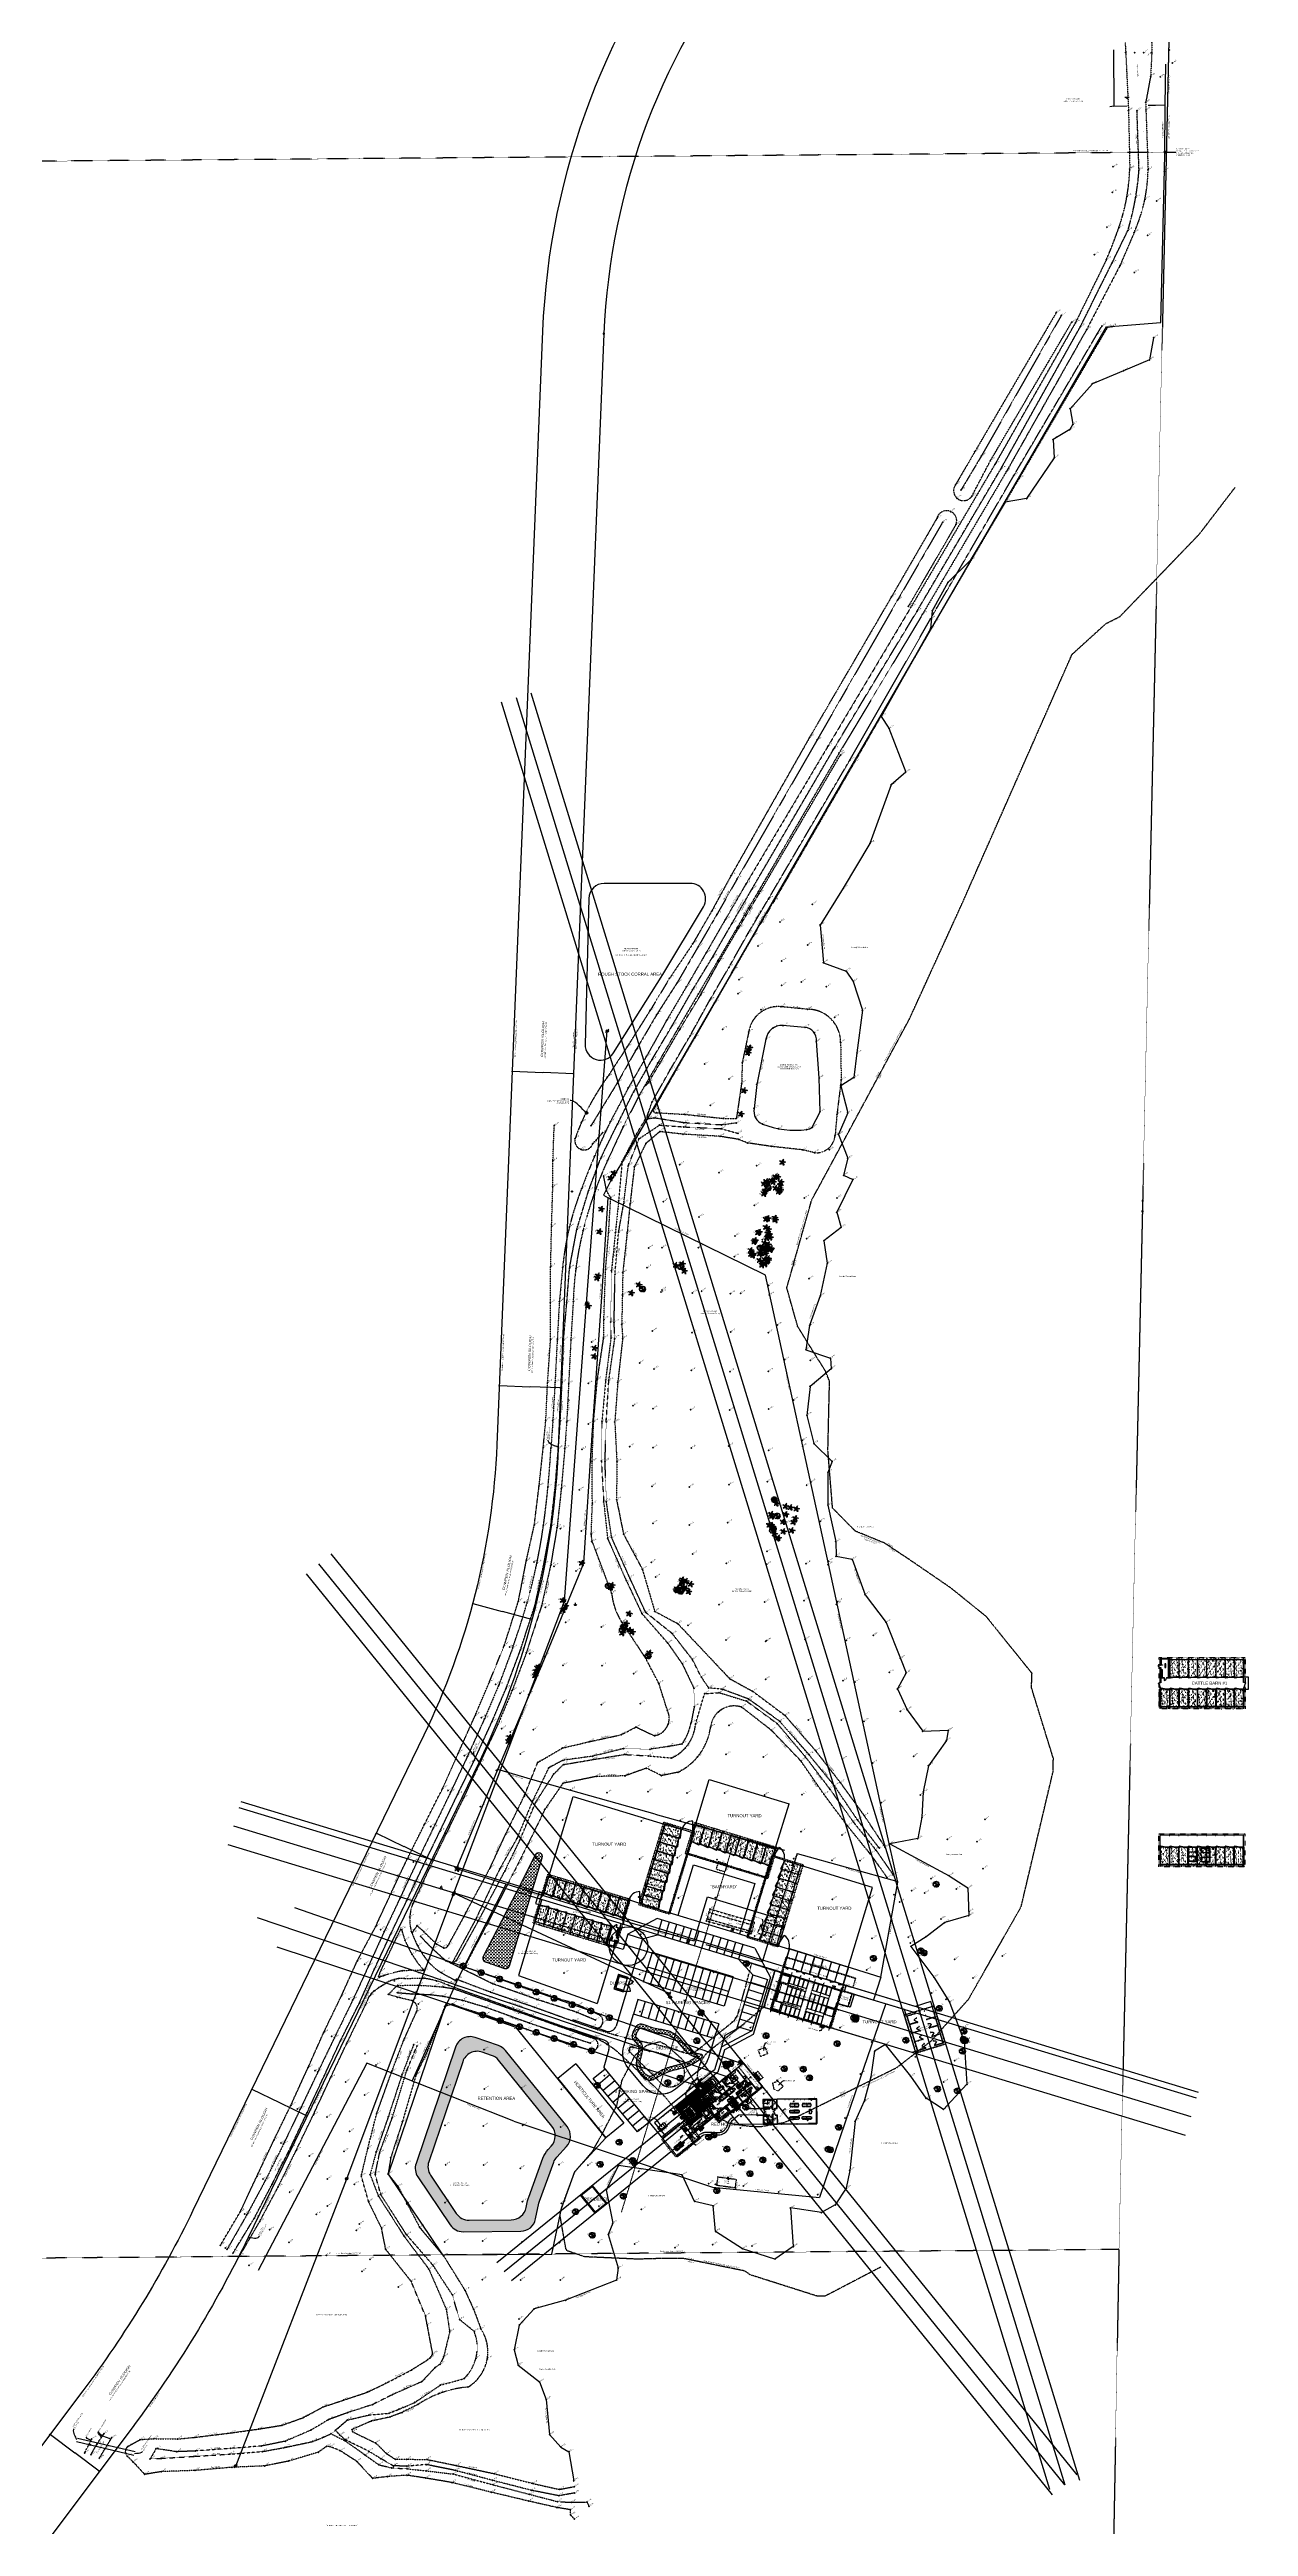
# Model space of a CAD drawing. Header units: inches. Extents: x -625442 to 34963, y -27993 to 66986.
# Drawn here: x -346281 to -327556, y 22010 to 60703 of the extents above; entities that cross this region are included whole.
import ezdxf
from ezdxf.enums import TextEntityAlignment as Align

# ---------------------------------------------------------------- set-up
doc = ezdxf.new("R2010")
doc.units = ezdxf.units.IN
doc.header["$LTSCALE"] = 0.5
doc.header["$MEASUREMENT"] = 0
doc.header["$PDMODE"] = 35
for name, pattern in [('CENTER2', [1.125, 0.75, -0.125, 0.125, -0.125]), ('CENTERX2', [4, 2.5, -0.5, 0.5, -0.5]), ('DASHDOT2', [0.5, 0.25, -0.125, 0, -0.125]), ('DASHED2', [0.375, 0.25, -0.125]), ('DIVIDE2', [0.625, 0.25, -0.125, 0, -0.125, 0, -0.125]), ('HIDDEN', [0.375, 0.25, -0.125]), ('HIDDEN2', [0.1875, 0.125, -0.0625]), ('PHANTOM', [20, 10, -2, 2, -2, 2, -2])]:
    doc.linetypes.add(name, pattern=pattern)
for name, color, linetype in [('0-TEXT', 30, 'Continuous'), ('A-ANNO-SYMB', 254, 'Continuous'), ('A-ANNO-TEXT', 30, 'Continuous'), ('A-BLDG-ELEV-HIDN', 252, 'HIDDEN'), ('A-DOOR', 51, 'Continuous'), ('A-ELEV-PATT-SH30', 201, 'Continuous'), ('A-FIXT', 63, 'Continuous'), ('A-FLOR-BELO-LGHT', 143, 'Continuous'), ('A-WALL-OTLN', 90, 'Continuous'), ('BOUNDARY', 7, 'Continuous'), ('BUILDING', 253, 'DASHED2'), ('BUILDING OH', 80, 'HIDDEN2'), ('CL_ROAD', 227, 'CENTER2'), ('CL_SWALE', 227, 'CENTERX2'), ('EASEMENT', 7, 'Continuous'), ('EDGE OF CONCRETE', 253, 'DASHED2'), ('EDGE OF PAVEMENT', 253, 'DASHED2'), ('EDGE OF PAVERS', 24, 'Continuous'), ('EDGE OF ROCKS', 55, 'HIDDEN'), ('EDGE OF WATER', 131, 'Continuous'), ('FEMA FLOOD ZONE', 190, 'PHANTOM'), ('FENCE', 7, 'FEN_LINE'), ('GUY WIRE', 10, 'Continuous'), ('OVERHEAD WIRE', 251, 'OHE_POWER_LINE'), ('P-ABOVE', 201, 'HIDDEN2'), ('P-BELOW-LIGHT', 143, 'Continuous'), ('P-BELOW-MED', 145, 'Continuous'), ('P-CASEWORK', 140, 'Continuous'), ('P-DOOR', 51, 'Continuous'), ('P-FIXTURE', 63, 'Continuous'), ('P-FURNITURE', 201, 'Continuous'), ('P-RAILING', 60, 'Continuous'), ('P-WALL', 90, 'Continuous'), ('P-WINDOW', 213, 'Continuous'), ('POWER POLE WOODMARK', 2, 'Continuous'), ('SECTION LINE', 101, 'DIVIDE2'), ('SIGN POST METALMARK', 1, 'Continuous'), ('SPOT ELEVATION TEXT', 252, 'Continuous'), ('ST-FRAMING', 14, 'DASHDOT2'), ('STORM SEWER', 252, 'STORM'), ('SURVEY MONUMENTS', 1, 'Continuous'), ('TEXT', 7, 'Continuous'), ('TOE OF SLOPE', 36, 'DIVIDE2'), ('TOP OF BANK', 252, 'DASHED2'), ('TREE LINE', 73, 'Continuous'), ('Trees-Anno', 43, 'Continuous'), ('TreesMARK', 46, 'Continuous'), ('U Pedestal', 3, 'Continuous'), ('UTILITY HANDHOLE', 7, 'Continuous'), ('WOOD DECK', 37, 'Continuous'), ('WOOD LIGHT POLE', 6, 'Continuous')]:
    doc.layers.add(name, color=color, linetype=linetype)
doc.layers.add('A-WALL-PATT', color=111, linetype='Continuous', lineweight=13)
doc.layers.add('HA-Grid Line', color=104, linetype='CENTERX2', lineweight=15)
doc.styles.add('1-4T', font='Zap601Rm.ttf', dxfattribs={"width": 0.8, "height": 12})
doc.styles.add('1-8T', font='Arial.ttf', dxfattribs={"width": 0.8, "height": 24})
doc.styles.add('BLDG', font='IC-Romans.shx', dxfattribs={"width": 0.8})
doc.styles.add('BRG', font='swissc.ttf', dxfattribs={"width": 1.5, "oblique": 8})
doc.styles.add('ROMANS', font='ROMANS.SHX', dxfattribs={"height": 0.2})
doc.styles.add('sapa notes', font='romans.shx', dxfattribs={"width": 0.8})
doc.styles.get("Standard").update_dxf_attribs({"font": 'Arial.ttf'})
doc.styles.add('TXT', font='IC-Romans.shx')
doc.linetypes.add('FEN_LINE', pattern='A,0.5,-0.2,[" X ",Standard,S=0.1,R=0,X=-0.1,Y=-0.05],-0.25', length=0.95)
doc.linetypes.add('OHE_POWER_LINE', pattern='A,0.43,["OE",ROMANS,S=0.07,R=0,X=0,Y=-0.036398],0.009979,-0.121091', length=0.56107)
doc.linetypes.add('STORM', pattern='A,1.5,-0.25,["STM",Standard,S=0.1,R=0,X=-0.1,Y=-0.05],-0.25', length=2)
doc.dimstyles.new('20 SCALE', dxfattribs={"dimtxt": 1.6, "dimasz": 2, "dimexe": 0.18, "dimexo": 0.0625, "dimgap": 0.04, "dimtad": 0, "dimdec": 1, "dimzin": 0, "dimdsep": 46, "dimtxsty": 'BLDG', "dimcen": 0.09, "dimaunit": 1, "dimadec": 4, "dimazin": 0, "dimtfac": 1, "dimtdec": 1, "dimtofl": 0, "dimtmove": 2, "dimatfit": 3, "dimfxl": 1, "dimtolj": 1, "dimtzin": 0, "dimarcsym": 0})
pattern_1 = [(118.11484956, (-208431.28136, 336450.3655), (-0.11025059531, -0.05890506119), [])]
pattern_2 = [(200.61485, (-286831.966, -12535.935), (-15.980045, -59.585694), [0, -48.64, 0, -54.4, 0, -52]), (170.61485, (-286831.97, -12535.935), (-80.42188, -69.96612), [0, -26.24, 0, -43.84, 0, -16.8]), (130.61485, (-286794.303, -12547.367), (-95.409007, 28.771216), [0, -16, 0, -57.6, 0, -75.2]), (120.61485, (-286794.3, -12547.37), (-100.20652, 1.06573), [0, -8, 0, -37.76, 0, -43.2])]
pattern_3 = [(264.0009, (-346592.069, 45765.678), (11.9342824, -1.2541545), [])]
pattern_4 = [(264.000898, (-346592.0685, 45765.6776), (1.4917853, -0.15676932), [])]

# ---------------------------------------------------------------- blocks, each defined once
blk = doc.blocks.new('SPT10')
at = {"color": 0, "linetype": 'Continuous'}
for p, q in [((-0.4, -0.4), (0.4, 0.4)), ((0.4, -0.4), (-0.4, 0.4))]:
    blk.add_line(p, q, dxfattribs=at)
blk = doc.blocks.new('SPT13')
blk.add_hatch(color=0).paths.add_polyline_path([(-0.5, 0.5), (-0.5, -0.5), (0.5, -0.5), (0.5, 0.5)])
at = {"color": 0}
blk.add_lwpolyline([(-0.5, 0.5), (-0.5, -0.5), (0.5, -0.5), (0.5, 0.5)], close=True, dxfattribs=at)
blk = doc.blocks.new('SPT4')
at = {"color": 0, "linetype": 'Continuous'}
blk.add_circle((0, 0), 0.5, dxfattribs=at)
blk = doc.blocks.new('SPT116')
blk.add_line((-0.54, 0), (0.54, 0))
blk.add_ellipse((0, -0.15), major_axis=(0.106, 0.106), ratio=1, start_param=5.497787, end_param=11.780972)
blk = doc.blocks.new('SPT3')
at = {"color": 0, "linetype": 'ByBlock', "const_width": 0.25, "flags": 128}
blk.add_lwpolyline([(-0.125, 0, 1), (0.125, 0, 1)], format="xyb", close=True, dxfattribs=at)
blk = doc.blocks.new('TREE11')
at = {"linetype": 'Continuous'}
for p, q in [((-0.16, 0.18), (-0.18, 0.21)), ((-0.13, 0.18), (-0.18, 0.18)), ((-0.13, 0.24), (-0.13, 0.18)), ((-0.13, 0.18), (-0.1, 0.13)), ((-0.09, 0.24), (-0.05, 0.18)), ((-0.03, 0.25), (-0.06, 0.14)), ((0.01, -0.19), (-0.03, -0.23)), ((0.01, -0.12), (0.01, -0.24)), ((0.01, -0.17), (0.03, -0.23)), ((0.03, -0.23), (0.06, -0.26)), ((0.07, -0.06), (0.11, -0.1)), ((0.1, -0.09), (0.12, -0.16)), ((0.11, -0.1), (0.17, -0.11)), ((0.12, -0.16), (0.16, -0.17)), ((0.14, -0.11), (0.16, -0.13))]:
    blk.add_line(p, q, dxfattribs=at)
for points in [[(-0.04, 0.36), (-0.02, 0.34), (0.01, 0.35), (0.03, 0.36), (0.02, 0.39), (-0.03, 0.4), (-0.02, 0.43), (0.01, 0.45), (0.06, 0.47), (0.1, 0.45), (0.14, 0.45), (0.15, 0.41), (0.14, 0.39), (0.14, 0.38), (0.17, 0.37), (0.2, 0.38), (0.22, 0.39), (0.24, 0.41), (0.31, 0.4), (0.34, 0.38), (0.35, 0.35), (0.34, 0.33), (0.34, 0.28), (0.29, 0.28), (0.25, 0.28), (0.27, 0.25), (0.29, 0.24), (0.33, 0.24), (0.36, 0.27), (0.39, 0.28), (0.41, 0.25), (0.44, 0.22), (0.43, 0.2), (0.45, 0.15), (0.41, 0.15), (0.39, 0.09), (0.35, 0.08), (0.37, 0.06), (0.39, 0.03), (0.42, 0.03), (0.46, 0.04), (0.48, 0.02), (0.47, 0), (0.5, -0.03), (0.49, -0.07), (0.48, -0.08), (0.45, -0.14), (0.43, -0.09), (0.4, -0.1), (0.4, -0.12), (0.44, -0.2), (0.43, -0.23), (0.41, -0.24), (0.41, -0.27), (0.36, -0.27), (0.33, -0.25), (0.31, -0.23), (0.28, -0.24), (0.28, -0.27), (0.25, -0.28), (0.27, -0.3), (0.33, -0.31), (0.32, -0.36), (0.31, -0.42), (0.28, -0.42), (0.25, -0.44), (0.21, -0.42), (0.22, -0.36), (0.18, -0.36), (0.17, -0.38), (0.14, -0.4), (0.16, -0.42), (0.14, -0.46), (0.09, -0.46), (0.07, -0.44), (0, -0.47), (-0.03, -0.47), (-0.03, -0.42), (0, -0.41), (-0.01, -0.38), (-0.06, -0.39), (-0.06, -0.37), (-0.14, -0.37), (-0.15, -0.4), (-0.18, -0.41), (-0.18, -0.43), (-0.24, -0.45), (-0.26, -0.42), (-0.24, -0.4), (-0.25, -0.38), (-0.31, -0.38), (-0.3, -0.29), (-0.32, -0.26), (-0.35, -0.27), (-0.42, -0.27), (-0.42, -0.21), (-0.38, -0.2), (-0.37, -0.15), (-0.38, -0.14), (-0.45, -0.15), (-0.48, -0.13), (-0.47, -0.11), (-0.49, -0.05), (-0.46, -0.05), (-0.44, -0.03), (-0.43, -0.02), (-0.49, -0.02), (-0.52, 0.03), (-0.5, 0.05), (-0.45, 0.08), (-0.41, 0.07), (-0.38, 0.08), (-0.39, 0.12), (-0.44, 0.13), (-0.41, 0.27), (-0.29, 0.27), (-0.28, 0.28), (-0.34, 0.3), (-0.33, 0.36), (-0.34, 0.38), (-0.3, 0.38), (-0.24, 0.39), (-0.22, 0.36), (-0.18, 0.37), (-0.17, 0.4), (-0.16, 0.46), (-0.11, 0.45), (-0.06, 0.42), (-0.07, 0.39)], [(-0.12, 0.26), (-0.07, 0.24), (-0.02, 0.25), (0.03, 0.23), (0.05, 0.2), (0.02, 0.18), (-0.02, 0.13), (-0.09, 0.15), (-0.11, 0.12), (-0.12, 0.09), (-0.17, 0.06), (-0.19, 0.1), (-0.2, 0.17), (-0.18, 0.22), (-0.14, 0.24)], [(0.01, -0.11), (0.08, -0.04), (0.12, -0.05), (0.16, 0.01), (0.21, 0.05), (0.24, 0.03), (0.23, -0.02), (0.19, -0.03), (0.17, -0.07), (0.17, -0.15), (0.15, -0.2), (0.09, -0.23), (0.05, -0.26), (0, -0.24), (-0.05, -0.22), (-0.11, -0.21), (-0.13, -0.17), (-0.12, -0.12), (-0.03, -0.15)]]:
    blk.add_lwpolyline(points, close=True, dxfattribs=at)
blk.add_circle((0, 0), 0.0248, dxfattribs=at)
blk = doc.blocks.new('TR_PALM')
at = {"flags": 128}
blk.add_lwpolyline([(0, 0, -0.423359), (0.21, 0), (0.16, 0.01), (0.14, -0.02), (0.1, 0.01), (0.07, -0.02), (0.04, 0.01), (0, 0, -0.425081), (0.06, -0.21), (0.06, -0.15), (0.02, -0.14), (0.04, -0.09), (0, -0.08), (0.02, -0.03), (0, 0, -0.432562), (-0.18, -0.12), (-0.12, -0.11), (-0.13, -0.06), (-0.07, -0.07), (-0.07, -0.02), (-0.02, -0.03), (0, 0, -0.439984), (-0.17, 0.13), (-0.14, 0.08), (-0.1, 0.1), (-0.09, 0.05), (-0.05, 0.07), (-0.04, 0.01), (0, 0, -0.429715), (0.07, 0.2), (0.04, 0.16), (0.06, 0.13), (0.02, 0.1), (0.05, 0.06), (0, 0.04), (0, 0)], format="xyb", dxfattribs=at)
blk = doc.blocks.new('TREE9')
at = {"xscale": 2.399999904, "yscale": 2.399999904, "zscale": 2.399999904}
blk.add_blockref('TR_PALM', (0, 0), dxfattribs=at)
blk = doc.blocks.new('SPT83')
at = {"color": 0, "linetype": 'Continuous'}
for points in [[(-0.5, 0.5), (0.5, 0.5), (0.5, -0.5), (-0.5, -0.5)], [(-0.3, 0.05), (0.3, 0.05), (0.3, -0.05), (-0.3, -0.05)]]:
    blk.add_lwpolyline(points, close=True, dxfattribs=at)
blk = doc.blocks.new('SPT26')
at = {"color": 0, "linetype": 'Continuous'}
for radius in [0.5, 0.25]:
    blk.add_circle((0, 0), radius, dxfattribs=at)
blk = doc.blocks.new('TREE20')
at = {"linetype": 'Continuous'}
blk.add_circle((0, 0), 0.025, dxfattribs=at)
for centre, radius, start, end in [((-0.44, 0.26), 0.313, 259.4714, 39.0801), ((-0.51, -0.33), 0.367, 337.8939, 87.5977), ((-0.37, 0.42), 0.291, 249.15, 15.2385), ((-0.71, -0.19), 0.484, 332.601, 56.7699), ((-0.6, 0.08), 0.405, 298.8418, 47.0514), ((-0.73, -0.4), 0.785, 352.8388, 64.2445), ((-0.09, 0.6), 0.286, 223.4542, 333.3468), ((0.16, 0.45), 0.309, 174.7456, 325.4041), ((0.48, 0.4), 0.488, 167.8751, 271.5951), ((0.64, -0.16), 0.56, 119.2147, 213.2782), ((0.32, 0.41), 0.231, 161.0646, 302.4976), ((0.55, 0.21), 0.392, 144.768, 256.9733), ((0.46, 0.22), 0.206, 129.6078, 282.385), ((0.61, -0.19), 0.367, 111.9311, 212.7732), ((-0.25, -0.37), 0.269, 331.4808, 140.2154), ((-0.03, -0.69), 0.599, 42.0502, 132.0367), ((-0.16, -0.49), 0.266, 359.4067, 143.4887), ((-0.05, -0.41), 0.288, 354.2474, 171.9189), ((0.34, -0.65), 0.615, 75.7541, 159.9439), ((0.44, -0.92), 0.708, 89.0809, 141.7598)]:
    blk.add_arc(centre, radius, start, end, dxfattribs=at)
blk = doc.blocks.new('SPT18')
at = {"color": 0, "linetype": 'Continuous'}
for p, q in [((-0.5, 0.625), (0.5, 0.625)), ((0, 0.375), (0, 0.625))]:
    blk.add_line(p, q, dxfattribs=at)
blk.add_circle((0, 0), 0.375, dxfattribs=at)
blk = doc.blocks.new('SPT28')
at = {"color": 0, "linetype": 'Continuous'}
blk.add_line((0.53, 0.53), (-0.53, -0.53), dxfattribs=at)
blk.add_circle((0, 0), 0.375, dxfattribs=at)
blk = doc.blocks.new('SPT51')
at = {"color": 0, "linetype": 'Continuous'}
blk.add_line((0, 0), (0, 0.375), dxfattribs=at)
blk.add_arc((0, 0.3125), 0.3125, 216.869898, 323.130102, dxfattribs=at)
blk = doc.blocks.new('*D749')
at = {"layer": 'DEFPOINTS', "color": 0, "transparency": 16777216}
for p in [(-339056, 44733), (-338097, 44703), (-338097, 44694)]:
    blk.add_point(p, dxfattribs=at)
at = {"layer": 'TEXT', "color": 0, "lineweight": -2, "transparency": 16777216}
for p, q in [((-339056, 44733), (-339056, 44742)), ((-339054, 44742), (-338579, 44723)), ((-338099, 44703), (-338573, 44722)), ((-338097, 44694), (-338097, 44703))]:
    blk.add_line(p, q, dxfattribs=at)
at = {"layer": 'TEXT', "color": 0, "transparency": 16777216}
for points in [[(-339054, 44742), (-339054, 44742), (-339056, 44742)], [(-338099, 44703), (-338099, 44703), (-338097, 44703)]]:
    blk.add_solid(points, dxfattribs=at)
at = {"layer": 'TEXT', "color": 0, "transparency": 16777216, "insert": (-338576, 44723), "char_height": 1.6, "attachment_point": 5, "rotation": 357.6496, "style": 'BLDG'}
blk.add_mtext("\\A1;960.0'", dxfattribs=at)
blk = doc.blocks.new('*D750')
at = {"layer": 'DEFPOINTS', "color": 0, "transparency": 16777216}
for p in [(-339258, 39825), (-338298, 39794), (-338298, 39785)]:
    blk.add_point(p, dxfattribs=at)
at = {"layer": 'TEXT', "color": 0, "lineweight": -2, "transparency": 16777216}
for p, q in [((-339258, 39825), (-339257, 39834)), ((-339255, 39834), (-338780, 39814)), ((-338300, 39794), (-338775, 39814)), ((-338298, 39786), (-338298, 39794))]:
    blk.add_line(p, q, dxfattribs=at)
at = {"layer": 'TEXT', "color": 0, "transparency": 16777216}
for points in [[(-339255, 39834), (-339255, 39833), (-339257, 39834)], [(-338300, 39795), (-338300, 39794), (-338298, 39794)]]:
    blk.add_solid(points, dxfattribs=at)
at = {"layer": 'TEXT', "color": 0, "transparency": 16777216, "insert": (-338778, 39814), "char_height": 1.6, "attachment_point": 5, "rotation": 357.6496, "style": 'BLDG'}
blk.add_mtext("\\A1;960.0'", dxfattribs=at)
blk = doc.blocks.new('*D751')
at = {"layer": 'DEFPOINTS', "color": 0, "transparency": 16777216}
for p in [(-339672, 36426), (-339672, 36424), (-338745, 36176)]:
    blk.add_point(p, dxfattribs=at)
at = {"layer": 'TEXT', "color": 0, "lineweight": -2, "transparency": 16777216}
for p, q in [((-339672, 36424), (-339672, 36427)), ((-339670, 36426), (-339211, 36303)), ((-338746, 36180), (-339205, 36302)), ((-338745, 36176), (-338744, 36179))]:
    blk.add_line(p, q, dxfattribs=at)
at = {"layer": 'TEXT', "color": 0, "transparency": 16777216}
for points in [[(-339670, 36426), (-339670, 36426), (-339672, 36426)], [(-338746, 36180), (-338746, 36179), (-338744, 36179)]]:
    blk.add_solid(points, dxfattribs=at)
at = {"layer": 'TEXT', "color": 0, "transparency": 16777216, "insert": (-339208, 36303), "char_height": 1.6, "attachment_point": 5, "rotation": 345.0768, "style": 'BLDG'}
blk.add_mtext("\\A1;960.0'", dxfattribs=at)
blk = doc.blocks.new('*D752')
at = {"layer": 'DEFPOINTS', "color": 0, "transparency": 16777216}
for p in [(-341188, 32821), (-341179, 32841), (-340324, 32402)]:
    blk.add_point(p, dxfattribs=at)
at = {"layer": 'TEXT', "color": 0, "lineweight": -2, "transparency": 16777216}
for p, q in [((-341188, 32821), (-341179, 32841)), ((-341177, 32840), (-340749, 32632)), ((-340317, 32422), (-340744, 32630)), ((-340324, 32402), (-340315, 32422))]:
    blk.add_line(p, q, dxfattribs=at)
at = {"layer": 'TEXT', "color": 0, "transparency": 16777216}
for points in [[(-341177, 32840), (-341177, 32840), (-341179, 32841)], [(-340317, 32423), (-340317, 32422), (-340315, 32422)]]:
    blk.add_solid(points, dxfattribs=at)
at = {"layer": 'TEXT', "color": 0, "transparency": 16777216, "insert": (-340747, 32631), "char_height": 1.6, "attachment_point": 5, "rotation": 334.108, "style": 'BLDG'}
blk.add_mtext("\\A1;960.0'", dxfattribs=at)
blk = doc.blocks.new('*D753')
at = {"layer": 'DEFPOINTS', "color": 0, "transparency": 16777216}
for p in [(-343100, 28883), (-342257, 28421), (-342236, 28464)]:
    blk.add_point(p, dxfattribs=at)
at = {"layer": 'TEXT', "color": 0, "lineweight": -2, "transparency": 16777216}
for p, q in [((-343100, 28883), (-343121, 28840)), ((-343119, 28839), (-342691, 28631)), ((-342259, 28421), (-342686, 28629)), ((-342236, 28464), (-342257, 28420))]:
    blk.add_line(p, q, dxfattribs=at)
at = {"layer": 'TEXT', "color": 0, "transparency": 16777216}
for points in [[(-343119, 28839), (-343119, 28839), (-343121, 28840)], [(-342259, 28422), (-342259, 28421), (-342257, 28421)]]:
    blk.add_solid(points, dxfattribs=at)
at = {"layer": 'TEXT', "color": 0, "transparency": 16777216, "insert": (-342689, 28630), "char_height": 1.6, "attachment_point": 5, "rotation": 334.108, "style": 'BLDG'}
blk.add_mtext("\\A1;960.0'", dxfattribs=at)
blk = doc.blocks.new('*D754')
at = {"layer": 'DEFPOINTS', "color": 0, "transparency": 16777216}
for p in [(-346281, 23433), (-345513, 22857), (-345502, 22872)]:
    blk.add_point(p, dxfattribs=at)
at = {"layer": 'TEXT', "color": 0, "lineweight": -2, "transparency": 16777216}
for p, q in [((-346281, 23434), (-346270, 23449)), ((-346268, 23447), (-345888, 23162)), ((-345504, 22873), (-345884, 23159)), ((-345513, 22857), (-345502, 22872))]:
    blk.add_line(p, q, dxfattribs=at)
at = {"layer": 'TEXT', "color": 0, "transparency": 16777216}
for points in [[(-346268, 23448), (-346268, 23447), (-346270, 23449)], [(-345503, 22874), (-345504, 22873), (-345502, 22872)]]:
    blk.add_solid(points, dxfattribs=at)
at = {"layer": 'TEXT', "color": 0, "transparency": 16777216, "insert": (-345886, 23160), "char_height": 1.6, "attachment_point": 5, "rotation": 323.0996, "style": 'BLDG'}
blk.add_mtext("\\A1;960.0'", dxfattribs=at)
blk = doc.blocks.new('SPT12')
at = {"linetype": 'ByBlock'}
h = blk.add_hatch(color=0, dxfattribs=at)
h.paths.add_polyline_path([(0, 0.375), (0, 0), (0.375, 0, 0.4142136)])
h.paths.add_polyline_path([(0, 0), (-0.375, 0, 0.4142136), (0, -0.375)])
at = {"color": 0, "linetype": 'Continuous'}
for p, q in [((0.5, 0), (-0.5, 0)), ((0, -0.5), (0, 0.5))]:
    blk.add_line(p, q, dxfattribs=at)
blk.add_circle((0, 0), 0.375, dxfattribs=at)
blk = doc.blocks.new('A$C468F4D8E')
at = {"layer": 'A-FIXT', "ltscale": 0.25}
for p, q in [((11.25, -1.5), (11.25, 0)), ((12.75, -1.5), (12.75, 0)), ((53.25, -1.5), (53.25, 0)), ((54.75, -1.5), (54.75, 0)), ((0, -5.25), (1.5, -5.25)), ((0, -6.75), (1.5, -6.75)), ((0, -53.25), (1.5, -53.25)), ((0, -54.75), (1.5, -54.75)), ((1.5, -53.25), (1.5, -6.75)), ((3, -53.25), (3, -6.75)), ((12.75, -1.5), (53.25, -1.5)), ((12.75, -3), (53.25, -3))]:
    blk.add_line(p, q, dxfattribs=at)
for centre, start, end in [((1.5, -6.75), 0, 90), ((1.5, -53.25), 270, 0), ((12.75, -1.5), 180, 270), ((53.25, -1.5), 270, 0)]:
    blk.add_arc(centre, 1.5, start, end, dxfattribs=at)
blk = doc.blocks.new('A$C25642377')
at = {"layer": 'A-FIXT'}
for p, q in [((0, 0), (-6, 0)), ((-6, 0), (-6, -15)), ((0, 0), (0, -15)), ((-6, -15), (0, -15))]:
    blk.add_line(p, q, dxfattribs=at)
blk = doc.blocks.new('SOAPDISP')
for p, q in [((3, 0), (-3, 0)), ((-3, 0), (-3, -4)), ((3, -4), (3, 0)), ((-3, -4), (3, -4))]:
    blk.add_line(p, q)
blk = doc.blocks.new('TOWELDISP')
for p, q in [((5.5, 0), (-5.5, 0)), ((-5.5, 0), (-5.5, -3)), ((5.5, -3), (5.5, 0)), ((-2.5, -6), (2.5, -6))]:
    blk.add_line(p, q)
for centre, start, end in [((-2.5, -3), 180, 270), ((2.5, -3), 270, 0)]:
    blk.add_arc(centre, 3, start, end)
blk = doc.blocks.new('SANITARYNAPKINDISP')
at = {"layer": 'A-FIXT'}
for p, q in [((3.75, 0), (-3.75, 0)), ((-3.75, 0), (-3.75, -4)), ((3.75, -4), (3.75, 0)), ((-3.75, -4), (3.75, -4))]:
    blk.add_line(p, q, dxfattribs=at)
blk = doc.blocks.new('A$C32ED3988')
at = {"rotation": 90}
blk.add_blockref('SANITARYNAPKINDISP', (-6, 11.25), dxfattribs=at)
blk = doc.blocks.new('John Deere pl')
for p, q in [((0.9, 2.7), (0.9, 2.7)), ((0.9, 2.7), (0.9, 2.7)), ((0.9, 2.7), (0.9, 2.6)), ((0.9, 2.7), (0.9, 2.7)), ((1.3, 2.7), (0.9, 2.7)), ((0.9, 2.7), (0.9, 2.6)), ((0.9, 2.7), (0.9, 2.7)), ((1.3, 2.7), (0.9, 2.7)), ((0.9, 2.7), (0.9, 2.7)), ((0.9, 2.6), (0.9, 2.6)), ((0.9, 2.6), (0.9, 2.6)), ((0.9, 2.6), (0.9, 2.6)), ((0.9, 2.5), (0.9, 2.6)), ((0.9, 2.6), (0.9, 2.6)), ((0.9, 2.5), (0.9, 2.6)), ((1.3, 2.6), (0.9, 2.6)), ((0.9, 2.6), (0.9, 2.6)), ((0.9, 2.6), (0.9, 2.6)), ((1.3, 2.6), (0.9, 2.6)), ((0.9, 2.6), (0.9, 2.6)), ((0.9, 2.6), (0.9, 2.6)), ((0.9, 2.6), (0.9, 2.6)), ((1.3, 2.6), (0.9, 2.6)), ((0.9, 2.6), (0.9, 2.6)), ((0.9, 2.6), (0.9, 2.6)), ((0.9, 2.6), (0.9, 2.6)), ((1.3, 2.6), (0.9, 2.6)), ((0.9, 2.6), (0.9, 2.6)), ((0.9, 2.5), (0.9, 2.6)), ((0.9, 2.5), (0.9, 2.5)), ((0.9, 2.5), (0.9, 2.5)), ((0.9, 2.5), (0.9, 2.5)), ((0.9, 2.5), (0.9, 2.5)), ((0.9, 2.5), (0.9, 2.5)), ((0.9, 2.5), (0.9, 2.5)), ((1.3, 2.5), (0.9, 2.5)), ((0.9, 2.5), (0.9, 2.5)), ((0.9, 2.5), (0.9, 2.5)), ((1.3, 2.5), (0.9, 2.5)), ((0.9, 2.4), (0.9, 2.4)), ((0.9, 2.4), (0.9, 2.5)), ((0.9, 2.4), (0.9, 2.4)), ((0.9, 2.4), (0.9, 2.5)), ((1.3, 2.4), (0.9, 2.4)), ((0.9, 2.4), (0.9, 2.4)), ((0.9, 2.5), (0.9, 2.5)), ((0.9, 2.5), (0.9, 2.5)), ((0.9, 2.5), (0.9, 2.5)), ((0.9, 2.5), (0.9, 2.5)), ((0.9, 2.5), (0.9, 2.5)), ((0.9, 2.5), (0.9, 2.5)), ((1.3, 2.5), (0.9, 2.5)), ((1.3, 2.5), (0.9, 2.5)), ((0.9, 2.5), (0.9, 2.5)), ((0.9, 2.4), (0.9, 2.4)), ((0.9, 2.4), (0.9, 2.4)), ((0.9, 2.4), (0.9, 2.3)), ((0.9, 2.4), (0.9, 2.4)), ((1.3, 2.4), (0.9, 2.4)), ((0.9, 2.4), (0.9, 2.3)), ((0.9, 2.4), (0.9, 2.4)), ((0.9, 2.4), (0.9, 2.4)), ((0.9, 2.4), (0.9, 2.4)), ((1.3, 2.4), (0.9, 2.4)), ((0.9, 2.4), (0.9, 2.4)), ((0.9, 2.4), (0.9, 2.4)), ((0.9, 2.4), (0.9, 2.4)), ((1.3, 2.4), (0.9, 2.4)), ((0.9, 2.4), (0.9, 2.4)), ((0.9, 2.2), (0.9, 2.3)), ((0.9, 2.2), (0.9, 2.3)), ((0.9, 2.3), (0.9, 2.3)), ((0.9, 2.3), (0.9, 2.3)), ((0.9, 2.3), (0.9, 2.3)), ((1.3, 2.3), (0.9, 2.3)), ((0.9, 2.3), (0.9, 2.3)), ((0.9, 2.3), (0.9, 2.3)), ((0.9, 2.3), (0.9, 2.3)), ((0.9, 2.3), (0.9, 2.3)), ((0.9, 2.3), (0.9, 2.3)), ((0.9, 2.3), (0.9, 2.3)), ((1.3, 2.3), (0.9, 2.3)), ((0.9, 2.3), (0.9, 2.3)), ((0.9, 2.3), (0.9, 2.3)), ((1.3, 2.3), (0.9, 2.3)), ((0.9, 2.3), (0.9, 2.3)), ((0.9, 2.3), (0.9, 2.3)), ((0.9, 2.3), (0.9, 2.3)), ((0.9, 2.3), (0.9, 2.3)), ((0.9, 2.3), (0.9, 2.3)), ((0.9, 2.3), (0.9, 2.3)), ((1.3, 2.3), (0.9, 2.3)), ((1.3, 2.3), (0.9, 2.3)), ((0.9, 2.3), (0.9, 2.3)), ((0.9, 2.3), (0.9, 2.3)), ((0.9, 2.2), (0.9, 2.2)), ((0.9, 2.2), (0.9, 2.2)), ((0.9, 2.2), (0.9, 2.1)), ((0.9, 2.2), (0.9, 2.2)), ((1.3, 2.2), (0.9, 2.2)), ((0.9, 2.2), (0.9, 2.1)), ((0.9, 2.2), (0.9, 2.2)), ((0.9, 2.2), (0.9, 2.2)), ((0.9, 2.2), (0.9, 2.2)), ((0.9, 2.2), (0.9, 2.2)), ((1.3, 2.2), (0.9, 2.2)), ((0.9, 2.2), (0.9, 2.2)), ((0.9, 2.2), (0.9, 2.2)), ((1.3, 2.2), (0.9, 2.2)), ((0.9, 2.2), (0.9, 2.2)), ((0.9, 2.2), (0.9, 2.2)), ((0.9, 2.2), (0.9, 2.2)), ((1.3, 2.2), (0.9, 2.2)), ((0.9, 2.2), (0.9, 2.2)), ((0.9, 2.1), (0.9, 2.1)), ((0.9, 2.1), (0.9, 2.1)), ((0.9, 2.1), (0.9, 2.1)), ((1.3, 2.1), (0.9, 2.1)), ((0.9, 2.1), (0.9, 2.1)), ((0.9, 2.1), (0.9, 2.1)), ((0.9, 2.1), (0.9, 2.1)), ((0.9, 2), (0.9, 2.1)), ((0.9, 2.1), (0.9, 2.1)), ((0.9, 2), (0.9, 2.1)), ((1.3, 2.1), (0.9, 2.1)), ((0.9, 2.1), (0.9, 2.1)), ((0.9, 2.1), (0.9, 2.1)), ((1.3, 2.1), (0.9, 2.1)), ((0.9, 2.1), (0.9, 2.1)), ((0.9, 2.1), (0.9, 2.1)), ((0.9, 2.1), (0.9, 2.1)), ((1.3, 2.1), (0.9, 2.1)), ((0.9, 2), (0.9, 2.1)), ((0.9, 2.1), (0.9, 2.1)), ((0.9, 1.9), (0.9, 2)), ((0.9, 1.9), (0.9, 2)), ((0.9, 2), (0.9, 2)), ((0.9, 2), (0.9, 2)), ((0.9, 2), (0.9, 2)), ((0.9, 2), (0.9, 2)), ((0.9, 2), (0.9, 2)), ((0.9, 2), (0.9, 2)), ((1.3, 2), (0.9, 2)), ((0.9, 2), (0.9, 2)), ((0.9, 2), (0.9, 2)), ((1.3, 2), (0.9, 2)), ((0.9, 2), (0.9, 2)), ((0.9, 2), (0.9, 2)), ((0.9, 2), (0.9, 2)), ((0.9, 2), (0.9, 2)), ((0.9, 2), (0.9, 2)), ((0.9, 2), (0.9, 2)), ((1.3, 2), (0.9, 2)), ((1.3, 2), (0.9, 2)), ((0.9, 2), (0.9, 2)), ((0.9, 1.9), (0.9, 1.9)), ((0.9, 1.9), (0.9, 1.9)), ((0.9, 1.9), (0.9, 1.8)), ((0.9, 1.9), (0.9, 1.9)), ((1.3, 1.9), (0.9, 1.9)), ((0.9, 1.9), (0.9, 1.8)), ((0.9, 1.9), (0.9, 1.9)), ((0.9, 1.9), (0.9, 1.9)), ((0.9, 1.9), (0.9, 1.9)), ((0.9, 1.9), (0.9, 1.9)), ((1.3, 1.9), (0.9, 1.9)), ((0.9, 1.9), (0.9, 1.9)), ((0.9, 1.9), (0.9, 1.9)), ((1.3, 1.9), (0.9, 1.9)), ((0.9, 1.9), (0.9, 1.9)), ((0.9, 1.9), (0.9, 1.9)), ((0.9, 1.9), (0.9, 1.9)), ((1.3, 1.9), (0.9, 1.9)), ((0.9, 1.9), (0.9, 1.9)), ((0.9, 1.8), (0.9, 1.8)), ((0.9, 1.8), (0.9, 1.8)), ((0.9, 1.8), (0.9, 1.8)), ((0.9, 1.7), (0.9, 1.8)), ((0.9, 1.8), (0.9, 1.8)), ((0.9, 1.7), (0.9, 1.8)), ((1.3, 1.8), (0.9, 1.8)), ((0.9, 1.8), (0.9, 1.8)), ((0.9, 1.8), (0.9, 1.8)), ((1.3, 1.8), (0.9, 1.8)), ((0.9, 1.8), (0.9, 1.8)), ((0.9, 1.8), (0.9, 1.8)), ((0.9, 1.8), (0.9, 1.8)), ((1.3, 1.8), (0.9, 1.8)), ((0.9, 1.8), (0.9, 1.8)), ((0.9, 1.8), (0.9, 1.8)), ((0.9, 1.8), (0.9, 1.8)), ((1.3, 1.8), (0.9, 1.8)), ((0.9, 1.8), (0.9, 1.8)), ((0.9, 1.7), (0.9, 1.7)), ((1.3, 1.7), (0.9, 1.7)), ((1.3, 2.7), (1.3, 2.7)), ((1.3, 2.6), (1.3, 2.7)), ((1.3, 2.6), (1.3, 2.6)), ((1.3, 2.6), (1.3, 2.6)), ((1.3, 2.6), (1.3, 2.5)), ((1.3, 2.6), (1.3, 2.6)), ((1.3, 2.6), (1.3, 2.6)), ((1.3, 2.5), (1.3, 2.5)), ((1.4, 2.5), (1.3, 2.5)), ((1.3, 2.5), (1.3, 2.5)), ((1.3, 2.5), (1.3, 2.5)), ((1.3, 2.5), (1.3, 2.5)), ((1.3, 2.5), (1.3, 2.5)), ((1.3, 2.4), (1.3, 2.4)), ((1.3, 2.5), (1.3, 2.5)), ((1.3, 2.5), (1.3, 2.5)), ((1.3, 2.5), (1.3, 2.4)), ((1.3, 2.5), (1.3, 2.5)), ((1.3, 2.5), (1.3, 2.5)), ((1.3, 2.4), (1.3, 2.4)), ((1.3, 2.3), (1.3, 2.4)), ((1.3, 2.4), (1.3, 2.4)), ((1.3, 2.4), (1.3, 2.4)), ((1.3, 2.4), (1.3, 2.4)), ((1.3, 2.4), (1.3, 2.4)), ((1.3, 2.4), (1.3, 2.4)), ((1.3, 2.2), (1.3, 2.3)), ((1.3, 2.3), (1.3, 2.3)), ((1.3, 2.2), (1.3, 2.3)), ((1.3, 2.3), (1.3, 2.3)), ((1.3, 2.3), (1.3, 2.3)), ((1.3, 2.3), (1.3, 2.3)), ((1.3, 2.3), (1.3, 2.3)), ((1.3, 2.3), (1.3, 2.3)), ((1.3, 2.3), (1.3, 2.3)), ((1.3, 2.3), (1.3, 2.3)), ((1.3, 2.3), (1.3, 2.3)), ((1.3, 2.3), (1.3, 2.3)), ((1.3, 2.2), (1.3, 2.2)), ((1.3, 2.2), (1.3, 2.2)), ((1.3, 2.1), (1.3, 2.2)), ((1.3, 2.2), (1.3, 2.2)), ((1.3, 2.2), (1.3, 2.2)), ((1.3, 2.2), (1.3, 2.2)), ((1.3, 2.2), (1.3, 2.2)), ((1.3, 2.2), (1.3, 2.2)), ((1.3, 2.2), (1.3, 2.2)), ((1.3, 2.1), (1.3, 2.1)), ((1.3, 2.1), (1.3, 2.1)), ((1.3, 2.1), (1.3, 2.1)), ((1.3, 2.1), (1.3, 2.1)), ((1.3, 2), (1.3, 2.1)), ((1.3, 2.1), (1.3, 2.1)), ((1.3, 2.1), (1.3, 2.1)), ((1.3, 2.1), (1.3, 2.1)), ((1.3, 2.1), (1.3, 2.1)), ((1.3, 2.1), (1.3, 2)), ((1.3, 2), (1.3, 2)), ((1.3, 2), (1.3, 2)), ((1.3, 2), (1.3, 2)), ((1.3, 2), (1.3, 2)), ((1.3, 2), (1.3, 2)), ((1.3, 2), (1.3, 1.9)), ((1.3, 2), (1.3, 2)), ((1.3, 2), (1.3, 2)), ((1.3, 2), (1.3, 2)), ((1.3, 2), (1.3, 2)), ((1.4, 1.9), (1.3, 1.9)), ((1.3, 1.9), (1.3, 1.9)), ((1.3, 1.8), (1.3, 1.9)), ((1.3, 1.9), (1.3, 1.9)), ((1.3, 1.9), (1.3, 1.9)), ((1.3, 1.9), (1.3, 1.9)), ((1.3, 1.9), (1.3, 1.9)), ((1.3, 1.8), (1.3, 1.8)), ((1.3, 1.8), (1.3, 1.8)), ((1.3, 1.8), (1.3, 1.7)), ((1.3, 1.8), (1.3, 1.8)), ((1.3, 1.8), (1.3, 1.8)), ((1.4, 2.4), (1.4, 2.5)), ((1.5, 2.4), (1.4, 2.4)), ((1.4, 2.4), (1.4, 2)), ((1.5, 2), (1.4, 2)), ((1.4, 1.9), (1.4, 2)), ((1.5, 2.4), (1.6, 2.5)), ((1.6, 2.5), (1.5, 2.4)), ((1.6, 2.5), (1.5, 2.4)), ((1.5, 2.4), (1.5, 2.4)), ((1.6, 1.9), (1.5, 2)), ((1.6, 1.9), (1.5, 2)), ((1.5, 2), (1.5, 2)), ((1.5, 2), (1.6, 1.9)), ((1.6, 2.5), (1.6, 2.5)), ((1.8, 2.5), (1.6, 2.5)), ((1.6, 1.9), (1.6, 1.9)), ((1.8, 1.9), (1.6, 1.9)), ((1.7, 2.2), (1.8, 2.4)), ((1.7, 2.2), (1.7, 2.2)), ((1.7, 2.2), (1.7, 2.2)), ((1.7, 2.2), (1.7, 2.2)), ((1.7, 2.2), (1.7, 2.2)), ((1.7, 2.2), (1.7, 2.2)), ((1.7, 2.2), (1.7, 2.2)), ((1.7, 2.2), (1.7, 2.2)), ((1.7, 2.2), (1.7, 2.2)), ((1.7, 2.2), (1.7, 2.2)), ((1.7, 2.2), (1.7, 2.2)), ((1.7, 2.2), (1.7, 2.2)), ((1.7, 2.2), (1.7, 2.2)), ((1.7, 2.2), (1.7, 2.2)), ((1.7, 2.2), (1.7, 2.2)), ((1.7, 2.2), (1.7, 2.2)), ((1.7, 2.2), (1.7, 2.2)), ((1.7, 2.2), (1.7, 2.2)), ((1.7, 2.2), (1.7, 2.2)), ((1.7, 2.2), (1.8, 2)), ((1.7, 2.2), (1.7, 2.2)), ((1.7, 2.2), (1.7, 2.2)), ((1.7, 2.2), (1.7, 2.2)), ((1.7, 2.2), (1.7, 2.2)), ((1.7, 2.2), (1.7, 2.2)), ((1.7, 2.2), (1.7, 2.2)), ((1.7, 2.2), (1.7, 2.2)), ((1.7, 2.2), (1.7, 2.2)), ((1.7, 2.2), (1.7, 2.2)), ((1.7, 2.2), (1.7, 2.2)), ((1.7, 2.2), (1.7, 2.2)), ((1.7, 2.2), (1.7, 2.2)), ((1.7, 2.2), (1.7, 2.2)), ((1.7, 2.2), (1.7, 2.2)), ((1.7, 2.2), (1.7, 2.2)), ((1.7, 2.2), (1.7, 2.2)), ((1.9, 2.8), (1.8, 2.7)), ((1.8, 2.7), (1.8, 2.5)), ((1.8, 2.5), (1.8, 2.5)), ((1.8, 2.4), (1.8, 2.5)), ((1.8, 2.4), (1.8, 2.5)), ((1.8, 1.9), (1.8, 2)), ((1.8, 2), (1.8, 1.9)), ((1.8, 1.9), (1.8, 1.9)), ((1.8, 1.7), (1.8, 1.9)), ((1.9, 1.7), (1.8, 1.7)), ((1.9, 2.8), (1.9, 2.8)), ((2.6, 2.8), (1.9, 2.8)), ((1.9, 1.7), (1.9, 1.7)), ((2.6, 1.7), (1.9, 1.7)), ((2.3, 3.6), (2.2, 3.5)), ((2.2, 3.5), (2.3, 3.6)), ((2.3, 3.6), (2.2, 3.5)), ((2.3, 3.6), (2.2, 3.5)), ((2.2, 3.4), (2.2, 3.5)), ((2.2, 3.5), (2.3, 3.5)), ((2.2, 3.4), (2.2, 3.5)), ((2.2, 3.5), (2.2, 3.5)), ((2.2, 3.5), (2.2, 3.5)), ((2.2, 3.5), (2.2, 3.5)), ((2.2, 3.4), (2.2, 3.5)), ((2.3, 3.5), (2.2, 3.5)), ((2.2, 3.4), (2.3, 3.5)), ((2.2, 3.5), (2.2, 3.5)), ((2.2, 3.5), (2.2, 3.5)), ((2.2, 3.4), (2.2, 3.5)), ((2.2, 3.5), (2.2, 3.5)), ((2.2, 3.5), (2.2, 3.5)), ((2.2, 3.5), (2.2, 3.5)), ((2.2, 3.3), (2.3, 3.4)), ((2.2, 3.4), (2.2, 3.3)), ((2.2, 3.4), (2.2, 3.4)), ((2.2, 3.4), (2.2, 3.3)), ((2.2, 3.4), (2.3, 3.4)), ((2.2, 3.4), (2.2, 3.3)), ((2.2, 3.4), (2.2, 3.4)), ((2.2, 3.4), (2.2, 3.4)), ((2.2, 3.4), (2.2, 3.3)), ((2.2, 3.4), (2.2, 3.4)), ((2.2, 3.4), (2.2, 3.4)), ((2.2, 3.3), (2.2, 3.2)), ((2.2, 3.3), (2.2, 3.3)), ((2.2, 3.3), (2.2, 3.3)), ((2.2, 3.3), (2.2, 3.3)), ((2.2, 3.3), (2.2, 3.3)), ((2.2, 3.3), (2.2, 3.3)), ((2.2, 3.3), (2.2, 3.3)), ((2.3, 3.3), (2.2, 3.3)), ((2.3, 3.3), (2.2, 3.3)), ((2.3, 3.2), (2.2, 3.3)), ((2.2, 3.3), (2.2, 3.3)), ((2.2, 3.3), (2.2, 3.3)), ((2.2, 3.3), (2.2, 3.2)), ((2.2, 3.3), (2.2, 3.2)), ((2.2, 3.2), (2.2, 3.3)), ((2.2, 3.3), (2.2, 3.3)), ((2.2, 3.3), (2.2, 3.3)), ((2.2, 3.3), (2.2, 3.3)), ((2.2, 3.3), (2.2, 3.3)), ((2.2, 3.3), (2.2, 3.3)), ((2.2, 3.3), (2.2, 3.3)), ((2.2, 3.3), (2.2, 3.3)), ((2.2, 3.3), (2.2, 3.3)), ((2.2, 3.3), (2.2, 3.3)), ((2.2, 3.3), (2.2, 3.3)), ((2.2, 3.2), (2.2, 3.1)), ((2.2, 3.2), (2.2, 3.1)), ((2.2, 3.2), (2.2, 3.2)), ((2.2, 3.2), (2.2, 3.1)), ((2.2, 3.2), (2.2, 3.2)), ((2.2, 3.2), (2.2, 3.1)), ((2.2, 3.1), (2.2, 3.1)), ((2.2, 3.1), (2.3, 3)), ((2.2, 3.1), (2.3, 3.1)), ((2.3, 3.1), (2.2, 3.1)), ((2.2, 3.1), (2.2, 3.1)), ((2.2, 3.1), (2.2, 3.1)), ((2.3, 3), (2.2, 3.1)), ((2.2, 3.1), (2.2, 3.1)), ((2.2, 3.1), (2.3, 3.1)), ((2.2, 2.2), (2.5, 2.2)), ((2.2, 2.2), (2.5, 2.2)), ((2.2, 2.2), (2.2, 2.2)), ((2.2, 1.3), (2.2, 1.4)), ((2.2, 1.4), (2.2, 1.3)), ((2.3, 1.4), (2.2, 1.4)), ((2.2, 1.4), (2.3, 1.4)), ((2.2, 1.3), (2.3, 1.4)), ((2.3, 1.4), (2.2, 1.3)), ((2.3, 1.4), (2.2, 1.4)), ((2.2, 1.3), (2.3, 1.4)), ((2.2, 1.3), (2.2, 1.3)), ((2.2, 1.2), (2.2, 1.3)), ((2.2, 1.2), (2.2, 1.3)), ((2.2, 1.2), (2.2, 1.3)), ((2.2, 1.3), (2.2, 1.3)), ((2.2, 1.3), (2.2, 1.3)), ((2.2, 1.2), (2.2, 1.2)), ((2.3, 1.2), (2.2, 1.1)), ((2.2, 1.2), (2.2, 1.2)), ((2.2, 1.2), (2.2, 1.2)), ((2.2, 1.2), (2.2, 1.2)), ((2.2, 1.2), (2.2, 1.2)), ((2.2, 1.2), (2.2, 1.1)), ((2.2, 1.2), (2.2, 1.1)), ((2.2, 1.2), (2.2, 1.2)), ((2.2, 1.2), (2.2, 1.2)), ((2.2, 1.2), (2.2, 1.2)), ((2.2, 1.2), (2.2, 1.1)), ((2.2, 1.1), (2.2, 1)), ((2.3, 1.1), (2.2, 1.1)), ((2.2, 1), (2.2, 1.1)), ((2.2, 1.1), (2.2, 1.1)), ((2.2, 1.1), (2.2, 1)), ((2.2, 1.1), (2.2, 1.1)), ((2.2, 1.1), (2.2, 1.1)), ((2.2, 1.1), (2.3, 1)), ((2.2, 1.1), (2.2, 1.1)), ((2.2, 1.1), (2.2, 1.1)), ((2.2, 1.1), (2.2, 1.1)), ((2.3, 1.1), (2.2, 1.1)), ((2.2, 1.1), (2.3, 1.1)), ((2.2, 1.1), (2.2, 1.1)), ((2.2, 1.1), (2.2, 1.1)), ((2.2, 1), (2.2, 1.1)), ((2.2, 1.1), (2.2, 1.1)), ((2.2, 1.1), (2.2, 1.1)), ((2.2, 1.1), (2.2, 1.1)), ((2.2, 1.1), (2.8, 1.1)), ((2.2, 1), (2.2, 1)), ((2.2, 1), (2.2, 0.9)), ((2.2, 1), (2.2, 1)), ((2.3, 0.9), (2.2, 1)), ((2.2, 1), (2.3, 1)), ((2.2, 1), (2.3, 1)), ((2.2, 1), (2.2, 1)), ((2.2, 1), (2.2, 1)), ((2.2, 1), (2.3, 0.9)), ((2.2, 1), (2.2, 1)), ((2.2, 0.9), (2.2, 1)), ((2.2, 1), (2.2, 1)), ((2.2, 1), (2.2, 1)), ((2.2, 0.9), (2.3, 0.8)), ((2.3, 0.8), (2.2, 0.9)), ((2.2, 0.9), (2.2, 0.9)), ((2.3, 3.6), (2.3, 3.6)), ((2.3, 3.6), (2.3, 3.6)), ((2.3, 3.6), (2.3, 3.5)), ((2.3, 3.6), (2.3, 3.6)), ((2.3, 3.6), (2.3, 3.6)), ((2.3, 3.5), (2.3, 3.6)), ((2.4, 3.6), (2.3, 3.5)), ((2.3, 3.6), (2.3, 3.6)), ((2.3, 3.6), (2.3, 3.6)), ((2.3, 3.6), (2.3, 3.6)), ((2.3, 3.6), (2.4, 3.6)), ((2.3, 3.4), (2.3, 3.5)), ((2.3, 3.5), (2.4, 3.5)), ((2.3, 3.4), (2.3, 3.5)), ((2.3, 3.4), (2.4, 3.5)), ((2.3, 3.5), (2.3, 3.5)), ((2.4, 3.5), (2.3, 3.5)), ((2.3, 3.4), (2.4, 3.4)), ((2.3, 3.4), (2.3, 3.4)), ((2.3, 3.3), (2.3, 3.4)), ((2.3, 3.4), (2.3, 3.3)), ((2.3, 3.4), (2.3, 3.3)), ((2.3, 3.4), (2.4, 3.4)), ((2.5, 3.3), (2.3, 3.3)), ((2.3, 3.3), (2.3, 3.3)), ((2.3, 3.3), (2.3, 3.3)), ((2.3, 3.3), (2.3, 3.3)), ((2.3, 3.3), (2.3, 3.3)), ((2.4, 3.2), (2.3, 3.3)), ((2.3, 3.3), (2.3, 3.3)), ((2.3, 3.3), (2.3, 3.3)), ((2.4, 3.3), (2.3, 3.3)), ((2.3, 3.3), (2.3, 3.2)), ((2.3, 3.3), (2.3, 3.2)), ((2.3, 3.3), (2.3, 3.3)), ((2.3, 3.2), (2.3, 3.1)), ((2.3, 3.2), (2.3, 3.2)), ((2.3, 3.2), (2.3, 3.1)), ((2.3, 3), (2.3, 3.1)), ((2.3, 3.1), (2.4, 3.1)), ((2.4, 3.1), (2.3, 3.1)), ((2.3, 3.1), (2.3, 3.1)), ((2.3, 3), (2.3, 3.1)), ((2.4, 3), (2.3, 3.1)), ((2.3, 3.1), (2.4, 3)), ((2.3, 3), (2.3, 3)), ((2.3, 3), (2.3, 3)), ((2.3, 3), (2.3, 3)), ((2.4, 3), (2.3, 3)), ((2.3, 3), (2.4, 3)), ((2.3, 3), (2.3, 3)), ((2.3, 3), (2.3, 3)), ((2.3, 3), (2.3, 3)), ((2.3, 3), (2.3, 3)), ((2.3, 2.8), (2.3, 2.8)), ((2.3, 1.7), (2.3, 1.7)), ((2.3, 1.7), (2.3, 1.7)), ((2.3, 1.4), (2.3, 1.4)), ((2.3, 1.4), (2.3, 1.4)), ((2.3, 1.4), (2.3, 1.4)), ((2.3, 1.4), (2.3, 1.4)), ((2.3, 1.3), (2.4, 1.4)), ((2.4, 1.4), (2.3, 1.3)), ((2.3, 1.3), (2.3, 1.4)), ((2.3, 1.4), (2.3, 1.4)), ((2.4, 1.4), (2.3, 1.4)), ((2.3, 1.4), (2.4, 1.4)), ((2.3, 1.4), (2.4, 1.4)), ((2.3, 1.4), (2.3, 1.4)), ((2.3, 1.4), (2.3, 1.4)), ((2.3, 1.4), (2.3, 1.4)), ((2.3, 1.4), (2.3, 1.4)), ((2.3, 1.4), (2.4, 1.4)), ((2.3, 1.2), (2.3, 1.3)), ((2.3, 1.2), (2.3, 1.3)), ((2.4, 1.2), (2.3, 1.1)), ((2.4, 1.2), (2.3, 1.1)), ((2.3, 1.2), (2.3, 1.2)), ((2.3, 1.2), (2.3, 1.2)), ((2.3, 1.2), (2.3, 1.1)), ((2.3, 1.2), (2.3, 1.2)), ((2.3, 1.2), (2.3, 1.2)), ((2.3, 1.1), (2.3, 1.1)), ((2.3, 1.1), (2.3, 1.1)), ((2.3, 1.1), (2.3, 1.1)), ((2.3, 1.1), (2.3, 1)), ((2.3, 1.1), (2.4, 1.1)), ((2.3, 1.1), (2.3, 1.1)), ((2.3, 1.1), (2.3, 1.1)), ((2.3, 1.1), (2.3, 1.1)), ((2.3, 1.1), (2.3, 1.1)), ((2.3, 1), (2.3, 1.1)), ((2.3, 1.1), (2.4, 1)), ((2.3, 1), (2.3, 0.9)), ((2.4, 0.9), (2.3, 1)), ((2.3, 1), (2.3, 1)), ((2.3, 1), (2.3, 0.9)), ((2.3, 1), (2.4, 0.9)), ((2.3, 1), (2.3, 1)), ((2.3, 1), (2.4, 1)), ((2.3, 0.8), (2.3, 0.9)), ((2.4, 0.8), (2.3, 0.9)), ((2.3, 0.9), (2.3, 0.9)), ((2.3, 0.8), (2.3, 0.9)), ((2.3, 0.8), (2.3, 0.9)), ((2.3, 0.9), (2.3, 0.8)), ((2.3, 0.9), (2.3, 0.9)), ((2.3, 0.8), (2.3, 0.8)), ((2.3, 0.8), (2.3, 0.8)), ((2.3, 0.8), (2.3, 0.8)), ((2.3, 0.8), (2.4, 0.8)), ((2.3, 0.8), (2.3, 0.8)), ((2.3, 0.8), (2.3, 0.8)), ((2.4, 3.6), (2.4, 3.6)), ((2.4, 3.6), (2.4, 3.5)), ((2.4, 3.6), (2.4, 3.6)), ((2.4, 3.5), (2.4, 3.6)), ((2.4, 3.6), (2.4, 3.6)), ((2.4, 3.6), (2.5, 3.6)), ((2.4, 3.6), (2.4, 3.6)), ((2.5, 3.6), (2.4, 3.6)), ((2.4, 3.6), (2.4, 3.6)), ((2.4, 3.4), (2.5, 3.5)), ((2.4, 3.5), (2.5, 3.5)), ((2.4, 3.4), (2.4, 3.5)), ((2.5, 3.5), (2.4, 3.5)), ((2.5, 3.4), (2.4, 3.3)), ((2.5, 3.4), (2.4, 3.3)), ((2.4, 3.3), (2.4, 3.3)), ((2.4, 3.3), (2.4, 3.3)), ((2.5, 3.3), (2.4, 3.3)), ((2.4, 3.3), (2.5, 3.3)), ((2.4, 3.3), (2.4, 3.3)), ((2.4, 3.3), (2.4, 3.2)), ((2.4, 3.3), (2.4, 3.2)), ((2.5, 3.2), (2.4, 3.3)), ((2.4, 3.3), (2.4, 3.3)), ((2.4, 3.3), (2.4, 3.3)), ((2.4, 3.3), (2.4, 3.3)), ((2.4, 3.2), (2.4, 3.1)), ((2.4, 3.2), (2.5, 3.2)), ((2.4, 3.2), (2.4, 3.2)), ((2.4, 3.1), (2.5, 3.1)), ((2.4, 3.1), (2.4, 3.1)), ((2.4, 3), (2.4, 3.1)), ((2.5, 3), (2.4, 3.1)), ((2.4, 3.1), (2.5, 3)), ((2.4, 3), (2.4, 3)), ((2.5, 3), (2.4, 3)), ((2.5, 3), (2.4, 3)), ((2.4, 3), (2.4, 3)), ((2.4, 3), (2.4, 3)), ((2.4, 3), (2.4, 3)), ((2.4, 3), (2.4, 3)), ((2.4, 2.8), (2.4, 2.8)), ((2.4, 2.2), (2.5, 2.2)), ((2.4, 2.2), (2.5, 2.2)), ((2.5, 2.2), (2.4, 2.2)), ((2.4, 1.7), (2.4, 1.7)), ((2.4, 1.7), (2.4, 1.7)), ((2.4, 1.3), (2.5, 1.4)), ((2.4, 1.3), (2.4, 1.4)), ((2.4, 1.4), (2.4, 1.4)), ((2.5, 1.4), (2.4, 1.4)), ((2.4, 1.4), (2.5, 1.4)), ((2.4, 1.4), (2.4, 1.4)), ((2.4, 1.4), (2.4, 1.4)), ((2.4, 1.4), (2.4, 1.4)), ((2.4, 1.4), (2.5, 1.4)), ((2.4, 1.4), (2.8, 1.4)), ((2.4, 1.2), (2.4, 1.3)), ((2.4, 1.2), (2.5, 1.3)), ((2.4, 1.2), (2.4, 1.2)), ((2.4, 1.2), (2.4, 1.2)), ((2.4, 1.2), (2.4, 1.2)), ((2.4, 1.2), (2.4, 1.2)), ((2.5, 1), (2.4, 1.1)), ((2.4, 1.1), (2.4, 1.1)), ((2.4, 1.1), (2.5, 1.1)), ((2.5, 1.1), (2.4, 1.1)), ((2.4, 1.1), (2.4, 1)), ((2.4, 1), (2.5, 0.9)), ((2.4, 1), (2.5, 1)), ((2.4, 1), (2.5, 1)), ((2.4, 0.8), (2.4, 0.9)), ((2.4, 0.9), (2.4, 0.8)), ((2.4, 0.8), (2.4, 0.8)), ((2.4, 0.8), (2.4, 0.8)), ((2.4, 0.8), (2.4, 0.8)), ((2.4, 0.8), (3.7, 0.8)), ((2.6, 3.6), (2.5, 3.6)), ((2.6, 3.6), (2.5, 3.5)), ((2.5, 3.6), (2.5, 3.6)), ((2.5, 3.5), (2.6, 3.6)), ((2.5, 3.6), (2.5, 3.5)), ((2.5, 3.6), (2.5, 3.6)), ((2.6, 3.6), (2.5, 3.6)), ((2.5, 3.6), (2.7, 3.6)), ((2.5, 3.4), (2.6, 3.5)), ((2.5, 3.4), (2.6, 3.5)), ((2.5, 3.4), (2.6, 3.5)), ((2.5, 3.5), (2.5, 3.5)), ((2.5, 3.4), (2.5, 3.4)), ((2.5, 3.4), (2.5, 3.4)), ((2.5, 3.3), (2.5, 3.4)), ((2.7, 3.3), (2.5, 3.3)), ((2.5, 3.3), (2.5, 3.3)), ((2.5, 3.3), (2.6, 3.2)), ((2.5, 3.3), (2.5, 3.3)), ((2.5, 3.3), (2.6, 3.2)), ((2.5, 3.2), (2.6, 3.2)), ((2.5, 3.1), (2.5, 3.2)), ((2.5, 3.1), (2.5, 3.1)), ((2.5, 3.1), (2.6, 3)), ((2.5, 3), (2.5, 3.1)), ((2.6, 3), (2.5, 3.1)), ((2.6, 3), (2.5, 3)), ((2.5, 2.2), (2.5, 2.2)), ((2.5, 2.2), (2.5, 2.2)), ((2.5, 2.2), (4.7, 2.2)), ((2.5, 2.2), (4.7, 2.2)), ((2.5, 1.4), (2.5, 1.3)), ((2.5, 1.3), (2.6, 1.4)), ((2.5, 1.4), (2.6, 1.4)), ((2.5, 1.4), (2.5, 1.4)), ((2.5, 1.2), (2.6, 1.3)), ((2.5, 1.2), (2.5, 1.2)), ((2.5, 1.2), (2.6, 1.2)), ((2.5, 1.2), (2.5, 1.1)), ((2.5, 1.2), (2.5, 1.1)), ((2.5, 1.2), (2.6, 1.2)), ((2.5, 1.1), (2.5, 1)), ((2.5, 1.1), (2.6, 1)), ((2.5, 1.1), (2.5, 1.1)), ((2.5, 1.1), (2.5, 1.1)), ((2.5, 1.1), (2.5, 1.1)), ((2.5, 1.1), (2.5, 1.1)), ((2.5, 0.9), (2.5, 1)), ((2.5, 1), (2.6, 1)), ((2.5, 1), (2.6, 1)), ((2.5, 1), (2.5, 0.9)), ((2.5, 0.8), (2.5, 0.9)), ((2.6, 0.8), (2.5, 0.9)), ((2.5, 0.9), (2.6, 0.8)), ((2.6, 0.8), (2.5, 0.8)), ((2.7, 3.6), (2.6, 3.5)), ((2.7, 3.6), (2.6, 3.6)), ((2.6, 3.5), (2.6, 3.5)), ((2.7, 3.5), (2.6, 3.5)), ((2.6, 3.5), (2.7, 3.5)), ((2.7, 3.4), (2.6, 3.3)), ((2.7, 3.4), (2.6, 3.3)), ((2.7, 3.4), (2.6, 3.3)), ((2.6, 3.3), (2.6, 3.3)), ((2.6, 3.3), (2.6, 3.3)), ((2.7, 3.2), (2.6, 3.3)), ((2.6, 3.3), (2.6, 3.3)), ((2.6, 3.3), (2.7, 3.3)), ((2.6, 3.2), (2.7, 3.2)), ((2.6, 3.2), (2.6, 3.2)), ((2.6, 3.2), (2.7, 3.1)), ((2.6, 3), (2.6, 3)), ((2.6, 3), (2.6, 3)), ((2.8, 3), (2.6, 3)), ((2.8, 2.8), (2.6, 2.8)), ((2.8, 1.7), (2.6, 1.7)), ((2.6, 1.4), (2.6, 1.4)), ((2.6, 1.3), (2.7, 1.4)), ((2.6, 1.4), (2.6, 1.4)), ((2.6, 1.2), (2.7, 1.3)), ((2.7, 1.2), (2.6, 1.1)), ((2.6, 1.2), (2.6, 1.2)), ((2.6, 1.1), (2.6, 1.1)), ((2.6, 1.1), (2.7, 1.1)), ((2.7, 1.1), (2.6, 1.1)), ((2.6, 1.1), (2.6, 1.1)), ((2.7, 1), (2.6, 1.1)), ((2.6, 1), (2.6, 0.9)), ((2.7, 0.9), (2.6, 1)), ((2.6, 1), (2.6, 1)), ((2.6, 1), (2.7, 0.9)), ((2.7, 0.8), (2.6, 0.9)), ((2.7, 3.6), (2.7, 3.5)), ((2.7, 3.5), (2.7, 3.6)), ((2.7, 3.6), (2.7, 3.6)), ((2.7, 3.6), (2.7, 3.6)), ((2.9, 3.6), (2.7, 3.6)), ((2.7, 3.6), (2.8, 3.6)), ((2.7, 3.4), (2.8, 3.5)), ((2.7, 3.5), (2.8, 3.5)), ((2.7, 3.5), (2.7, 3.5)), ((2.7, 3.4), (2.7, 3.5)), ((2.7, 3.5), (2.8, 3.5)), ((2.8, 3.5), (2.7, 3.5)), ((2.7, 3.5), (2.7, 3.4)), ((2.7, 3.4), (2.7, 3.4)), ((2.7, 3.4), (2.7, 3.4)), ((2.7, 3.4), (2.7, 3.4)), ((2.7, 3.4), (2.7, 3.4)), ((2.7, 3.3), (2.8, 3.3)), ((2.7, 3.3), (2.8, 3.2)), ((2.7, 3.3), (2.7, 3.3)), ((2.7, 3.3), (2.7, 3.3)), ((2.7, 3.1), (2.7, 3.2)), ((2.7, 3.2), (2.8, 3.2)), ((2.7, 3.1), (2.7, 3.1)), ((2.7, 3), (2.7, 3.1)), ((2.7, 3.1), (2.8, 3)), ((2.8, 3), (2.7, 3.1)), ((2.7, 3), (2.7, 3)), ((2.8, 3), (2.7, 3)), ((2.7, 1.4), (2.7, 1.3)), ((2.7, 1.3), (2.7, 1.4)), ((2.7, 1.4), (2.7, 1.4)), ((2.7, 1.4), (2.8, 1.4)), ((2.8, 1.4), (2.7, 1.4)), ((2.7, 1.4), (2.8, 1.4)), ((2.7, 1.2), (2.8, 1.3)), ((2.7, 1.2), (2.8, 1.2)), ((2.7, 1.2), (2.7, 1.1)), ((2.7, 1.1), (2.7, 1)), ((2.7, 1), (2.7, 1.1)), ((2.8, 1), (2.7, 1)), ((2.7, 1), (2.8, 1)), ((2.7, 1), (2.7, 1)), ((2.8, 0.8), (2.7, 0.9)), ((2.7, 0.9), (2.8, 0.8)), ((2.8, 0.8), (2.7, 0.8)), ((2.8, 3.6), (2.8, 3.6)), ((2.8, 3.6), (2.8, 3.5)), ((2.9, 3.6), (2.8, 3.6)), ((2.8, 3.6), (3, 3.6)), ((2.8, 3.6), (3.1, 3.6)), ((2.8, 3.6), (2.8, 3.6)), ((2.8, 3.5), (2.8, 3.6)), ((2.8, 3.6), (2.8, 3.6)), ((2.8, 3.6), (2.9, 3.6)), ((2.8, 3.6), (2.8, 3.5)), ((2.8, 3.6), (2.8, 3.6)), ((2.8, 3.5), (2.8, 3.5)), ((2.8, 3.5), (2.8, 3.4)), ((2.8, 3.4), (2.8, 3.3)), ((2.8, 3.4), (2.8, 3.3)), ((2.8, 3.4), (2.8, 3.4)), ((2.8, 3.4), (2.8, 3.4)), ((2.8, 3.4), (2.8, 3.3)), ((2.8, 3.3), (2.8, 3.3)), ((2.8, 3.3), (2.8, 3.3)), ((2.8, 3.3), (2.8, 3.3)), ((2.8, 3.3), (2.8, 3.3)), ((2.8, 3.3), (2.8, 3.3)), ((2.8, 3.3), (2.8, 3.3)), ((2.8, 3.3), (2.8, 3.3)), ((2.8, 3.3), (2.8, 3.3)), ((2.8, 3.3), (2.8, 3.2)), ((2.8, 3.2), (2.8, 3.1)), ((2.8, 3.2), (2.8, 3.2)), ((2.8, 3.2), (2.8, 3.1)), ((2.8, 3.1), (2.8, 3)), ((2.8, 3.1), (2.8, 3.1)), ((2.9, 3), (2.8, 3)), ((2.8, 3), (3, 3)), ((2.8, 2.8), (2.8, 2.8)), ((2.8, 2.8), (2.8, 2.8)), ((2.8, 2.8), (2.8, 2.8)), ((2.8, 2.8), (2.8, 2.8)), ((2.8, 2.8), (2.8, 2.8)), ((2.8, 2.8), (2.8, 2.8)), ((2.8, 2.8), (2.8, 2.8)), ((2.8, 2.8), (2.8, 2.8)), ((2.8, 2.8), (2.8, 2.8)), ((2.8, 2.8), (2.8, 2.8)), ((2.8, 2.8), (2.8, 2.8)), ((2.8, 2.8), (2.8, 2.8)), ((2.8, 2.8), (2.9, 2.8)), ((2.8, 2.8), (2.8, 2.8)), ((2.9, 2.8), (2.8, 2.8)), ((2.8, 1.7), (2.9, 1.7)), ((2.8, 1.7), (2.8, 1.7)), ((2.8, 1.7), (2.8, 1.7)), ((2.8, 1.7), (2.8, 1.7)), ((2.8, 1.7), (2.8, 1.6)), ((2.8, 1.7), (2.8, 1.7)), ((2.8, 1.7), (2.8, 1.7)), ((2.8, 1.7), (2.9, 1.7)), ((2.8, 1.6), (2.8, 1.6)), ((2.8, 1.6), (2.8, 1.6)), ((2.8, 1.6), (2.8, 1.6)), ((2.8, 1.6), (2.8, 1.6)), ((2.8, 1.6), (2.8, 1.6)), ((2.8, 1.6), (2.8, 1.6)), ((2.8, 1.6), (2.8, 1.6)), ((2.8, 1.6), (2.8, 1.6)), ((2.8, 1.6), (2.8, 1.6)), ((2.8, 1.6), (2.8, 1.6)), ((2.8, 1.4), (2.8, 1.6)), ((2.8, 1.4), (3, 1.4)), ((2.8, 1.4), (2.8, 1.4)), ((2.8, 1.3), (2.8, 1.4)), ((3, 1.4), (2.8, 1.4)), ((2.8, 1.3), (2.8, 1.3)), ((2.8, 1.2), (2.8, 1.3)), ((2.8, 1.3), (2.8, 1.3)), ((2.8, 1.2), (2.8, 1.3)), ((2.8, 1.3), (2.8, 1.3)), ((2.8, 1.2), (2.8, 1.1)), ((2.8, 1.2), (2.8, 1.2)), ((2.8, 1.1), (2.8, 1.2)), ((2.8, 1.1), (2.8, 1.1)), ((2.8, 1.1), (2.8, 1.1)), ((2.8, 1.1), (2.8, 1.1)), ((2.8, 1.1), (2.8, 1.1)), ((2.8, 1.1), (2.8, 1.1)), ((2.8, 1.1), (2.8, 1.1)), ((2.8, 1), (2.8, 1.1)), ((2.8, 1.1), (2.8, 1.1)), ((2.8, 1.1), (2.8, 1.1)), ((2.8, 1.1), (2.8, 1.1)), ((2.8, 1.1), (2.8, 1.1)), ((2.8, 1), (2.8, 1)), ((2.8, 1), (2.8, 1)), ((2.8, 1), (2.8, 0.9)), ((2.8, 0.9), (2.8, 1)), ((2.8, 0.9), (2.8, 0.9)), ((2.8, 0.8), (2.8, 0.9)), ((2.8, 0.8), (2.9, 0.8)), ((2.9, 3.6), (2.9, 3.6)), ((2.9, 3.6), (2.9, 3.6)), ((2.9, 3.6), (2.9, 3.6)), ((3.1, 3.6), (2.9, 3.6)), ((2.9, 3.6), (2.9, 3.6)), ((2.9, 3.6), (3.1, 3.6)), ((2.9, 2.9), (2.9, 3)), ((2.9, 3), (2.9, 3)), ((3, 3), (2.9, 3)), ((2.9, 2.9), (3, 2.9)), ((2.9, 2.9), (2.9, 2.9)), ((2.9, 2.9), (2.9, 2.9)), ((2.9, 2.9), (2.9, 2.9)), ((2.9, 2.9), (2.9, 2.9)), ((2.9, 2.9), (2.9, 2.9)), ((2.8, 2.8), (2.9, 2.9)), ((3, 2.9), (2.9, 2.9)), ((2.9, 2.9), (2.9, 2.9)), ((2.9, 2.9), (2.9, 2.9)), ((2.9, 2.9), (2.9, 2.8)), ((2.9, 2.8), (2.9, 2.8)), ((2.9, 2.8), (2.9, 2.8)), ((2.9, 2.8), (2.9, 2.8)), ((2.9, 2.8), (2.9, 2.8)), ((2.9, 2.8), (2.9, 2.8)), ((2.9, 2.8), (2.9, 2.8)), ((2.9, 2.8), (2.9, 2.8)), ((2.9, 2.8), (2.9, 2.8)), ((2.9, 2.8), (2.9, 2.8)), ((2.9, 2.8), (2.9, 2.8)), ((2.9, 2.8), (2.9, 2.7)), ((2.9, 2.8), (2.9, 2.8)), ((2.9, 2.8), (2.9, 2.8)), ((2.9, 2.8), (2.9, 2.8)), ((2.9, 2.7), (2.9, 2.8)), ((3, 2.7), (2.9, 2.7)), ((2.9, 1.7), (2.9, 1.7)), ((2.9, 1.6), (2.9, 1.7)), ((2.9, 1.6), (2.9, 1.6)), ((2.9, 1.7), (2.9, 1.7)), ((2.9, 1.7), (2.9, 1.7)), ((3, 1.7), (2.9, 1.7)), ((2.8, 1.6), (2.9, 1.6)), ((2.9, 1.6), (2.9, 1.6)), ((2.9, 1.6), (2.9, 1.5)), ((3, 1.6), (2.9, 1.6)), ((2.9, 1.6), (2.9, 1.6)), ((2.9, 1.6), (2.9, 1.6)), ((2.9, 1.6), (2.9, 1.6)), ((2.9, 1.6), (2.9, 1.6)), ((2.9, 1.6), (2.9, 1.6)), ((2.9, 1.6), (2.9, 1.6)), ((2.9, 1.6), (2.9, 1.6)), ((2.9, 1.6), (2.9, 1.6)), ((2.9, 1.6), (2.9, 1.6)), ((2.9, 1.6), (2.9, 1.6)), ((2.9, 1.6), (2.9, 1.6)), ((2.9, 1.5), (2.9, 1.5)), ((2.9, 1.5), (2.9, 1.5)), ((2.9, 1.5), (2.9, 1.5)), ((2.9, 1.5), (2.9, 1.5)), ((2.9, 1.5), (3, 1.5)), ((2.9, 0.8), (2.9, 0.8)), ((2.9, 0.8), (2.9, 0.8)), ((2.9, 0.8), (2.9, 0.8)), ((2.9, 0.8), (2.9, 0.8)), ((2.9, 0.8), (2.9, 0.8)), ((2.9, 0.8), (2.9, 0.8)), ((2.9, 0.8), (2.9, 0.8)), ((3.6, 0.8), (2.9, 0.8)), ((3.1, 3.7), (3, 3.6)), ((3, 3), (3, 3)), ((3, 3), (3, 3)), ((3, 3), (3, 3)), ((3, 3), (3, 3)), ((3, 3), (3, 3)), ((3, 2.9), (3, 3)), ((3, 3), (3, 3)), ((3, 3), (3, 3)), ((3, 3), (3, 3)), ((3, 3), (3, 3)), ((3, 3), (3, 3)), ((3, 3), (3, 3)), ((3, 3), (3.1, 3)), ((3, 3), (3, 3)), ((3, 3), (3, 3)), ((3, 3), (3, 2.9)), ((3, 2.9), (3, 2.9)), ((3, 2.9), (3, 2.9)), ((3, 2.9), (3, 2.9)), ((3, 2.9), (3, 2.9)), ((3, 2.9), (3, 2.9)), ((3, 2.9), (3, 2.8)), ((3, 2.8), (3, 2.8)), ((3, 2.9), (3, 2.8)), ((3, 2.8), (3, 2.8)), ((3, 2.9), (3, 2.9)), ((3, 2.9), (3, 2.8)), ((3, 2.8), (3, 2.8)), ((2.9, 2.8), (3, 2.8)), ((3, 2.8), (3, 2.8)), ((3, 2.8), (3, 2.8)), ((3, 2.8), (3, 2.8)), ((3, 2.8), (3, 2.8)), ((3, 2.8), (3, 2.8)), ((3, 2.8), (3, 2.8)), ((3, 2.8), (3, 2.8)), ((3, 2.8), (3, 2.8)), ((3, 2.8), (3, 2.8)), ((3, 2.8), (3, 2.8)), ((3, 2.8), (3, 2.8)), ((3, 2.8), (2.9, 2.8)), ((3, 2.8), (3, 2.8)), ((3, 2.8), (3, 2.8)), ((3, 2.8), (3, 2.8)), ((3, 2.8), (3, 2.7)), ((3, 2.8), (3, 2.8)), ((3, 2.8), (3, 2.8)), ((3, 2.7), (3.2, 2.7)), ((3, 1.7), (3, 1.7)), ((3, 1.6), (3, 1.7)), ((3, 1.7), (3.2, 1.7)), ((3, 1.6), (3, 1.6)), ((3, 1.6), (3, 1.6)), ((3, 1.6), (3, 1.6)), ((3, 1.6), (3, 1.6)), ((3, 1.6), (3, 1.6)), ((3, 1.6), (3, 1.6)), ((3, 1.6), (3, 1.6)), ((3, 1.6), (3, 1.6)), ((2.9, 1.6), (3, 1.6)), ((3, 1.6), (3, 1.6)), ((3, 1.6), (2.9, 1.6)), ((3, 1.6), (3, 1.6)), ((3, 1.6), (3, 1.6)), ((3, 1.6), (3, 1.6)), ((3, 1.5), (3, 1.6)), ((3, 1.6), (3, 1.6)), ((3, 1.6), (3, 1.6)), ((3, 1.6), (3, 1.6)), ((3, 1.5), (3, 1.5)), ((3, 1.5), (3, 1.5)), ((3, 1.5), (3, 1.5)), ((3, 1.5), (3, 1.5)), ((3, 1.5), (3, 1.5)), ((3, 1.5), (3, 1.5)), ((3, 1.5), (3, 1.5)), ((3, 1.5), (3, 1.5)), ((3, 1.5), (3, 1.5)), ((3, 1.5), (3, 1.5)), ((3, 1.5), (3, 1.5)), ((3, 1.4), (3, 1.5)), ((3, 1.5), (3, 1.5)), ((3, 1.4), (3, 1.5)), ((3.1, 1.4), (3, 1.4)), ((3, 1.4), (3, 1.4)), ((3, 1.4), (3, 1.4)), ((3, 1.4), (3.1, 1.4)), ((3, 1.4), (3, 1.4)), ((3, 1.4), (3, 1.4)), ((3.1, 3.7), (3.3, 3.7)), ((3.2, 3.6), (3.1, 3.6)), ((3.1, 3.6), (3.4, 3.6)), ((3.1, 3.6), (3.4, 3.6)), ((3.1, 3), (3.1, 3)), ((3.1, 3), (3.1, 3)), ((3.1, 3), (3.1, 3)), ((3.1, 3), (3.1, 3)), ((3, 3), (3.1, 3)), ((3.1, 3), (3.1, 3)), ((3.1, 3), (3.1, 3)), ((3.1, 3), (3.1, 3)), ((3.1, 3), (3.4, 3)), ((3.1, 3), (3.1, 3)), ((3.1, 3), (3.1, 3)), ((3.1, 3), (3.1, 3)), ((3.1, 3), (3.1, 3)), ((3.1, 3), (3.1, 3)), ((3.1, 3), (3.1, 3)), ((3.1, 3), (3.1, 3)), ((3.1, 3), (3.1, 3)), ((3.1, 3), (3.1, 3)), ((3.1, 3), (3.1, 3)), ((3.1, 3), (3.1, 3)), ((3.1, 3), (3.2, 2.9)), ((3.1, 3), (3.1, 3)), ((3.1, 3), (3.1, 3)), ((3.1, 3), (3.1, 3)), ((3.1, 3), (3.1, 3)), ((3.1, 3), (3.1, 3)), ((3.1, 3), (3.1, 3)), ((3.1, 3), (3.1, 3)), ((3.1, 3), (3.2, 3)), ((3.1, 3), (3.1, 3)), ((3.1, 3), (3.1, 3)), ((3.2, 3), (3.1, 3)), ((3.1, 3), (3.1, 3)), ((3.1, 3), (3.1, 3)), ((3.1, 1.5), (3.1, 1.5)), ((3.1, 1.5), (3.1, 1.5)), ((3, 1.5), (3.1, 1.5)), ((3.1, 1.5), (3.1, 1.5)), ((3.1, 1.5), (3.1, 1.5)), ((3.1, 1.5), (3.1, 1.5)), ((3.1, 1.5), (3.1, 1.5)), ((3.1, 1.5), (3.1, 1.5)), ((3.1, 1.5), (3.1, 1.5)), ((3.1, 1.5), (3.1, 1.5)), ((3.1, 1.5), (3.1, 1.5)), ((3.1, 1.5), (3.1, 1.5)), ((3.1, 1.5), (3.1, 1.5)), ((3.1, 1.4), (3.1, 1.5)), ((3.1, 1.5), (3.1, 1.5)), ((3.1, 1.5), (3.1, 1.5)), ((3.1, 1.4), (3.1, 1.5)), ((3.1, 1.5), (3.1, 1.5)), ((3.1, 1.5), (3.2, 1.5)), ((3.1, 1.4), (3.1, 1.4)), ((3.1, 1.4), (3.1, 1.4)), ((3.1, 1.4), (3.1, 1.4)), ((3.1, 1.4), (3.1, 1.4)), ((3.1, 1.4), (3.1, 1.4)), ((3.1, 1.4), (3.1, 1.4)), ((3.1, 1.4), (3.1, 1.4)), ((3.1, 1.4), (3.1, 1.4)), ((3.1, 1.4), (3.1, 1.4)), ((3.1, 1.4), (3.1, 1.4)), ((3.3, 1.4), (3.1, 1.4)), ((3.1, 1.4), (3.1, 1.4)), ((3.7, 1.4), (3.1, 1.4)), ((3.4, 3.7), (3.2, 3.6)), ((3.2, 3), (3.2, 3)), ((3.3, 3), (3.2, 3)), ((3.2, 3), (3.2, 2.9)), ((3.2, 3), (3.2, 3)), ((3.2, 2.9), (3.2, 2.9)), ((3.2, 2.9), (3.3, 2.9)), ((3.2, 2.9), (3.2, 2.9)), ((3.2, 2.9), (3.2, 2.9)), ((3.2, 2.9), (3.2, 2.9)), ((3.2, 2.9), (3.2, 2.9)), ((3.2, 2.9), (3.2, 2.7)), ((3.2, 2.9), (3.2, 2.9)), ((3.2, 2.9), (3.2, 2.9)), ((3.2, 2.9), (3.2, 2.9)), ((3.2, 2.9), (3.2, 2.7)), ((3.2, 2.7), (3.2, 2.7)), ((3.2, 2.7), (3.2, 2.7)), ((3.2, 2.7), (3.2, 2.7)), ((3.3, 2.7), (3.2, 2.7)), ((3.2, 2.7), (3.2, 2.7)), ((3.2, 1.5), (3.2, 1.7)), ((3.3, 1.7), (3.2, 1.7)), ((3.2, 1.5), (3.2, 1.6)), ((3.2, 1.6), (3.2, 1.6)), ((3.2, 1.6), (3.3, 1.6)), ((3.2, 1.5), (3.2, 1.5)), ((3.2, 1.5), (3.2, 1.5)), ((3.2, 1.5), (3.2, 1.5)), ((3.2, 1.5), (3.2, 1.5)), ((3.3, 3.7), (3.4, 3.7)), ((3.3, 3), (3.5, 3)), ((3.4, 3), (3.3, 3)), ((3.3, 2.9), (3.3, 2.8)), ((3.3, 2.8), (3.3, 2.7)), ((3.3, 2.8), (3.3, 2.8)), ((3.3, 2.8), (3.3, 2.8)), ((3.3, 2.8), (3.3, 2.8)), ((3.3, 2.8), (3.3, 2.8)), ((3.3, 2.8), (3.3, 2.8)), ((3.3, 2.7), (3.3, 2.7)), ((3.6, 2.7), (3.3, 2.7)), ((3.6, 1.8), (3.3, 1.7)), ((3.3, 1.6), (3.3, 1.7)), ((3.3, 1.7), (3.3, 1.7)), ((3.3, 1.7), (3.3, 1.7)), ((3.3, 1.7), (3.3, 1.7)), ((3.3, 1.6), (3.3, 1.6)), ((3.3, 1.6), (3.3, 1.6)), ((3.3, 1.6), (3.3, 1.6)), ((3.3, 1.6), (3.3, 1.6)), ((3.3, 1.4), (3.5, 1.5)), ((3.3, 1.4), (3.3, 1.4)), ((3.4, 1.4), (3.3, 1.4)), ((3.5, 3.7), (3.4, 3.7)), ((3.4, 3.7), (3.5, 3.7)), ((3.4, 3.6), (3.6, 3.6)), ((3.4, 3.6), (3.6, 3.6)), ((3.4, 3), (3.5, 3)), ((3.4, 3), (3.6, 3)), ((3.5, 3), (3.4, 3)), ((3.4, 3), (3.4, 3)), ((3.4, 1.4), (3.5, 1.5)), ((3.4, 1.4), (3.4, 1.4)), ((3.4, 1.4), (3.4, 1.4)), ((3.6, 1.4), (3.4, 1.4)), ((3.5, 3.7), (3.6, 3.7)), ((3.6, 3.7), (3.5, 3.7)), ((3.5, 3), (3.8, 3)), ((3.6, 3), (3.5, 3)), ((3.8, 3), (3.5, 3)), ((3.5, 1.5), (3.5, 1.5)), ((3.5, 1.5), (3.8, 1.5)), ((3.5, 1.5), (3.5, 1.5)), ((3.5, 1.5), (3.8, 1.5)), ((3.6, 3.7), (3.6, 3.7)), ((3.6, 3.7), (3.6, 3.7)), ((3.6, 3.7), (3.6, 3.7)), ((3.6, 3.7), (3.6, 3.7)), ((3.6, 3.7), (3.6, 3.7)), ((3.6, 3.7), (3.6, 3.7)), ((3.6, 3.6), (3.6, 3.6)), ((3.6, 3.6), (3.6, 3.6)), ((3.6, 3.6), (3.7, 3.6)), ((3.6, 3.6), (3.6, 3.6)), ((3.6, 3.6), (3.6, 3.6)), ((3.6, 3.6), (3.7, 3.6)), ((3.6, 3), (3.6, 3)), ((3.6, 3), (3.6, 3)), ((3.6, 3), (3.6, 3)), ((3.6, 3), (3.6, 3)), ((3.6, 3), (3.6, 3)), ((3.6, 3), (3.6, 3)), ((3.6, 3), (3.6, 3)), ((3.6, 3), (3.6, 3)), ((3.6, 3), (3.7, 3)), ((3.6, 2.7), (3.7, 2.7)), ((3.6, 2.7), (3.6, 2.7)), ((3.6, 1.8), (3.7, 1.8)), ((3.6, 1.8), (3.6, 1.8)), ((3.6, 1.4), (3.6, 1.4)), ((3.6, 1.4), (3.6, 1.4)), ((3.6, 1.4), (3.6, 1.4)), ((3.6, 1.4), (3.7, 1.4)), ((3.6, 1.4), (3.6, 1.4)), ((3.6, 1.4), (3.6, 1.4)), ((3.6, 1.4), (3.6, 1.4)), ((3.6, 1.4), (3.6, 1.4)), ((3.7, 1.4), (3.6, 1.4)), ((3.6, 1.4), (3.6, 1.4)), ((3.7, 1.4), (3.6, 1.4)), ((3.6, 0.8), (3.6, 0.8)), ((3.6, 0.8), (3.6, 0.8)), ((3.6, 0.8), (3.7, 0.8)), ((3.7, 3.6), (3.8, 3.6)), ((3.8, 3.6), (3.7, 3.6)), ((3.7, 3.7), (3.7, 3.7)), ((3.7, 3.7), (3.7, 3.7)), ((3.7, 3.7), (3.7, 3.7)), ((3.7, 3.7), (3.7, 3.7)), ((3.7, 3.7), (3.7, 3.7)), ((3.7, 3.7), (3.7, 3.7)), ((3.7, 3.7), (3.7, 3.7)), ((3.7, 3.6), (3.7, 3.7)), ((3.7, 3.7), (3.7, 3.6)), ((3.7, 3.6), (3.7, 3.6)), ((3.6, 3.7), (3.6, 3.7)), ((3.6, 3.7), (3.6, 3.7)), ((3.7, 3.7), (3.6, 3.7)), ((3.7, 3.6), (3.7, 3.6)), ((3.7, 3.6), (3.7, 3.6)), ((3.7, 3.6), (3.7, 3.6)), ((3.7, 3.6), (3.7, 3.6)), ((3.7, 3.6), (3.7, 3.6)), ((3.7, 3.6), (3.7, 3.6)), ((3.7, 3.6), (3.7, 3.6)), ((3.7, 3.6), (3.8, 3.6)), ((3.7, 3.6), (3.7, 3.6)), ((3.7, 3.6), (3.7, 3.6)), ((3.7, 3.6), (3.7, 3.6)), ((3.7, 3.6), (3.7, 3.6)), ((3.7, 3.6), (3.8, 3.6)), ((3.7, 3.6), (3.7, 3.6)), ((3.7, 3.6), (3.7, 3.6)), ((3.7, 3.6), (3.7, 3.6)), ((3.8, 3.6), (3.7, 3.6)), ((3.7, 3.6), (3.7, 3.6)), ((3.7, 3), (3.7, 3)), ((3.7, 3), (3.7, 3)), ((3.7, 3), (3.7, 3)), ((3.7, 3), (3.7, 3)), ((3.7, 3), (3.7, 3)), ((3.7, 3), (3.7, 3)), ((3.7, 3), (3.6, 3)), ((3.7, 3), (3.8, 3)), ((3.7, 3), (3.7, 3)), ((3.7, 3), (3.7, 3)), ((3.7, 3), (3.7, 3)), ((3.7, 3), (3.7, 3)), ((3.7, 3), (3.7, 3)), ((3.7, 3), (3.7, 3)), ((3.6, 2.7), (3.7, 2.7)), ((3.7, 2.7), (3.9, 2.7)), ((3.9, 2.6), (3.7, 2.7)), ((3.7, 2.7), (3.6, 2.7)), ((3.6, 1.8), (3.7, 1.8)), ((3.7, 1.8), (3.9, 1.7)), ((3.6, 1.8), (3.7, 1.8)), ((3.7, 1.8), (4.4, 1.8)), ((3.7, 1.4), (3.7, 1.4)), ((3.7, 1.4), (3.7, 1.4)), ((3.7, 1.4), (3.7, 1.4)), ((3.7, 1.4), (3.7, 1.4)), ((3.7, 1.4), (3.7, 1.4)), ((3.7, 1.4), (3.7, 1.4)), ((3.7, 1.4), (3.7, 1.4)), ((3.7, 1.4), (3.7, 1.4)), ((3.7, 1.4), (3.7, 1.4)), ((3.7, 1.4), (3.7, 1.4)), ((3.7, 1.4), (3.7, 1.4)), ((3.9, 1.4), (3.7, 1.4)), ((3.7, 0.8), (3.7, 0.8)), ((3.7, 0.8), (3.7, 0.8)), ((3.7, 0.8), (3.7, 0.8)), ((3.7, 0.8), (3.7, 0.8)), ((3.8, 0.8), (3.7, 0.8)), ((3.7, 0.8), (3.8, 0.8)), ((3.7, 0.8), (3.7, 0.8)), ((3.7, 0.8), (3.7, 0.8)), ((3.7, 0.8), (3.7, 0.8)), ((3.7, 0.8), (3.7, 0.8)), ((3.7, 0.8), (3.7, 0.8)), ((3.7, 0.8), (3.7, 0.8)), ((3.7, 0.8), (3.7, 0.8)), ((3.7, 0.8), (3.7, 0.8)), ((3.7, 0.8), (3.8, 0.8)), ((3.7, 0.8), (3.7, 0.8)), ((3.7, 0.8), (3.8, 0.8)), ((3.7, 0.8), (3.7, 0.8)), ((3.7, 0.8), (3.8, 0.8)), ((3.8, 3.6), (3.8, 3.6)), ((3.8, 3.6), (3.8, 3.6)), ((3.8, 3.6), (3.8, 3.6)), ((3.8, 3.6), (3.8, 3.6)), ((3.8, 3.6), (3.8, 3.6)), ((3.8, 3.6), (3.8, 3.6)), ((3.8, 3.6), (3.8, 3.6)), ((3.8, 3.6), (3.8, 3.6)), ((3.8, 3.6), (3.8, 3.6)), ((3.8, 3.6), (3.9, 3.6)), ((3.8, 3.6), (3.9, 3.6)), ((3.8, 3.6), (3.8, 3.6)), ((3.8, 3.6), (3.8, 3.6)), ((3.8, 3.6), (3.8, 3.6)), ((3.8, 3.6), (3.8, 3.6)), ((3.8, 3.6), (3.8, 3.6)), ((3.8, 3.6), (3.8, 3.6)), ((3.8, 3.6), (3.8, 3.6)), ((3.8, 3.6), (3.8, 3.6)), ((3.8, 3.6), (3.8, 3.6)), ((3.8, 3.6), (3.8, 3.6)), ((3.8, 3.6), (3.8, 3.6)), ((3.8, 3.6), (3.8, 3.6)), ((3.8, 3), (3.9, 3)), ((3.9, 3), (3.8, 3)), ((3.8, 3), (3.9, 3)), ((3.8, 1.5), (3.9, 1.4)), ((3.8, 1.5), (3.9, 1.4)), ((3.8, 0.8), (3.8, 0.8)), ((3.8, 0.8), (3.8, 0.8)), ((3.8, 0.8), (3.8, 0.8)), ((3.8, 0.8), (3.8, 0.8)), ((3.8, 0.8), (3.8, 0.8)), ((3.8, 0.8), (3.8, 0.8)), ((3.8, 0.8), (3.8, 0.8)), ((3.8, 0.8), (3.8, 0.8)), ((3.8, 0.8), (3.8, 0.8)), ((3.8, 0.8), (3.8, 0.8)), ((3.8, 0.8), (3.8, 0.8)), ((3.8, 0.8), (3.8, 0.8)), ((3.8, 0.8), (3.8, 0.8)), ((3.8, 0.8), (3.8, 0.8)), ((3.8, 0.8), (3.8, 0.8)), ((3.8, 0.8), (3.8, 0.8)), ((3.8, 0.8), (3.8, 0.8)), ((3.8, 0.8), (3.8, 0.8)), ((4, 0.8), (3.8, 0.8)), ((3.9, 3.6), (3.9, 3.6)), ((3.9, 3.6), (4, 3.1)), ((3.9, 3.6), (3.9, 3.6)), ((3.9, 3.6), (3.9, 3.6)), ((3.9, 3.6), (3.9, 3.6)), ((3.9, 3), (4, 3.1)), ((3.9, 3), (3.9, 3)), ((3.9, 3), (3.9, 3)), ((3.9, 3), (3.9, 3)), ((3.9, 2.6), (3.9, 2.7)), ((3.9, 2.7), (4.3, 2.7)), ((4.5, 2.6), (3.9, 2.6)), ((4.5, 1.8), (3.9, 1.7)), ((3.9, 1.4), (3.9, 1.4)), ((4, 1.4), (3.9, 1.4)), ((4, 0.8), (4, 1.4)), ((4.3, 3.2), (4.4, 3.2)), ((4.3, 3.2), (4.3, 3.2)), ((4.4, 3.2), (4.3, 3.2)), ((4.3, 2.7), (4.3, 3.2)), ((4.3, 3.2), (4.3, 3.2)), ((4.3, 3.2), (4.3, 3.2)), ((4.4, 3.1), (4.3, 3.2)), ((4.3, 3.2), (4.3, 3.2)), ((4.3, 3.2), (4.3, 3.2)), ((4.3, 3.2), (4.3, 3.2)), ((4.5, 2.6), (4.3, 2.7)), ((4.4, 3.3), (4.4, 3.2)), ((4.4, 3.3), (4.4, 3.3)), ((4.4, 3.3), (4.4, 3.3)), ((4.4, 3.3), (4.4, 3.3)), ((4.5, 3.3), (4.4, 3.3)), ((4.4, 3.2), (4.5, 3.3)), ((4.5, 3.3), (4.4, 3.3)), ((4.4, 3.3), (4.4, 3.3)), ((4.4, 3.3), (4.4, 3.3)), ((4.4, 3.3), (4.4, 3.3)), ((4.4, 3.3), (4.4, 3.3)), ((4.4, 3.3), (4.4, 3.2)), ((4.4, 3.2), (4.4, 3.2)), ((4.4, 3.2), (4.4, 3.2)), ((4.4, 3.2), (4.4, 3.2)), ((4.4, 3.2), (4.5, 3.2)), ((4.4, 3.2), (4.4, 3.2)), ((4.4, 3.2), (4.4, 3.2)), ((4.4, 3.2), (4.4, 3.2)), ((4.4, 3.2), (4.4, 3.2)), ((4.4, 3.2), (4.4, 3.2)), ((4.4, 3.2), (4.4, 3.2)), ((4.4, 3.2), (4.4, 3.2)), ((4.4, 3.2), (4.4, 3.2)), ((4.4, 3.2), (4.4, 3.2)), ((4.4, 3.2), (4.4, 3.2)), ((4.4, 3.2), (4.4, 3.2)), ((4.4, 3.2), (4.4, 3.2)), ((4.4, 3.2), (4.4, 3.2)), ((4.4, 3.2), (4.4, 3.2)), ((4.4, 3.2), (4.4, 3.2)), ((4.4, 3.2), (4.4, 3.2)), ((4.4, 3.2), (4.4, 3.2)), ((4.4, 3.2), (4.4, 3.2)), ((4.4, 3.1), (4.4, 3)), ((4.4, 3.1), (4.4, 3.1)), ((4.4, 3.1), (4.4, 3.1)), ((4.4, 3.1), (4.4, 3.1)), ((4.4, 3.1), (4.4, 3.1)), ((4.4, 3.1), (4.4, 3.1)), ((4.4, 3.1), (4.4, 3.1)), ((4.4, 3.1), (4.4, 3.1)), ((4.4, 3.1), (4.4, 3.1)), ((4.4, 3.1), (4.4, 3.1)), ((4.4, 3.1), (4.4, 3.1)), ((4.4, 3.1), (4.4, 3.1)), ((4.4, 3.1), (4.4, 3.1)), ((4.4, 3.1), (4.4, 3.1)), ((4.4, 3.1), (4.4, 3.1)), ((4.4, 3.1), (4.4, 3.1)), ((4.4, 3.1), (4.4, 3.1)), ((4.4, 3.1), (4.4, 3.1)), ((4.4, 3.1), (4.4, 2.7)), ((4.4, 3.1), (4.4, 3.1)), ((4.4, 3.1), (4.4, 3.1)), ((4.4, 3.1), (4.4, 3.1)), ((4.4, 3.1), (4.4, 3.1)), ((4.4, 3.1), (4.4, 3.1)), ((4.4, 3.1), (4.4, 3.1)), ((4.4, 3.1), (4.4, 3.1)), ((4.4, 3.1), (4.4, 3.1)), ((4.4, 3.1), (4.4, 3.1)), ((4.4, 3.1), (4.4, 3.1)), ((4.4, 3.1), (4.4, 3)), ((4.4, 3.1), (4.4, 3.1)), ((4.4, 3.1), (4.4, 3.1)), ((4.5, 3.1), (4.4, 3.1)), ((4.4, 3.1), (4.4, 3.1)), ((4.4, 3.1), (4.4, 3.1)), ((4.4, 3.1), (4.4, 3.1)), ((4.4, 3.1), (4.4, 3)), ((4.4, 3.1), (4.4, 3.1)), ((4.4, 3.1), (4.4, 3.1)), ((4.4, 3.1), (4.4, 3.1)), ((4.4, 3.1), (4.4, 3.1)), ((4.4, 3), (4.5, 3)), ((4.4, 3), (4.4, 3)), ((4.4, 3), (4.4, 3)), ((4.4, 3), (4.4, 3)), ((4.4, 3), (4.4, 3)), ((4.4, 3), (4.4, 3)), ((4.5, 3), (4.4, 3)), ((4.4, 3), (4.4, 3)), ((4.4, 3), (4.4, 3)), ((4.4, 3), (4.4, 3)), ((4.4, 3), (4.4, 3)), ((4.5, 2.7), (4.4, 2.7)), ((4.4, 1.8), (4.5, 1.8)), ((4.5, 1.8), (4.4, 1.8)), ((4.4, 1.4), (4.4, 1.3)), ((4.4, 1.4), (4.4, 1.4)), ((4.4, 1.4), (4.4, 1.4)), ((4.5, 1.4), (4.4, 1.4)), ((4.4, 1.4), (4.4, 1.4)), ((4.4, 1.4), (4.4, 1.4)), ((4.4, 1.4), (4.4, 1.4)), ((4.4, 1.3), (4.4, 1.4)), ((4.4, 1.4), (4.4, 1.4)), ((4.4, 1.3), (4.4, 1.3)), ((4.4, 1.3), (4.4, 1.3)), ((4.4, 1.3), (4.4, 1.3)), ((4.4, 1.3), (4.4, 1.3)), ((4.4, 1.3), (4.4, 1.3)), ((4.4, 1.3), (4.4, 1.3)), ((4.4, 1.3), (4.4, 1.3)), ((4.4, 1.3), (4.4, 1.3)), ((4.4, 1.3), (4.4, 1.3)), ((4.4, 1.2), (4.4, 1.3)), ((4.4, 1.3), (4.4, 1.2)), ((4.4, 1.3), (4.4, 1.3)), ((4.4, 1.3), (4.4, 1.3)), ((4.4, 1.3), (4.4, 1.3)), ((4.4, 1.3), (4.4, 1.3)), ((4.4, 1.3), (4.4, 1.3)), ((4.4, 1.3), (4.4, 1.3)), ((4.4, 1.3), (4.4, 1.3)), ((4.4, 1.3), (4.4, 1.3)), ((4.4, 1.3), (4.4, 1.3)), ((4.4, 1.3), (4.4, 1.3)), ((4.4, 1.3), (4.4, 1.3)), ((4.4, 1.3), (4.4, 1.3)), ((4.4, 1.3), (4.4, 1.3)), ((4.4, 1.3), (4.4, 1.3)), ((4.4, 1.3), (4.4, 1.3)), ((4.4, 1.3), (4.4, 1.3)), ((4.5, 1.3), (4.4, 1.3)), ((4.4, 1.3), (4.4, 1.3)), ((4.4, 1.2), (4.4, 1.3)), ((4.4, 1.3), (4.4, 1.3)), ((4.4, 1.3), (4.4, 1.3)), ((4.4, 1.3), (4.4, 1.3)), ((4.4, 1.3), (4.4, 1.3)), ((4.4, 1.3), (4.5, 1.3)), ((4.4, 1.2), (4.4, 1.3)), ((4.4, 1.3), (4.4, 1.3)), ((4.4, 1.3), (4.4, 1.3)), ((4.4, 1.3), (4.4, 1.3)), ((4.4, 1.3), (4.4, 1.3)), ((4.4, 1.2), (4.4, 1.2)), ((4.4, 1.2), (4.4, 1.2)), ((4.4, 1.2), (4.5, 1.2)), ((4.4, 1.2), (4.4, 1.2)), ((4.4, 1.2), (4.4, 1.2)), ((4.4, 1.2), (4.4, 1.2)), ((4.4, 1.2), (4.4, 1.2)), ((4.4, 1.2), (4.4, 1.2)), ((4.4, 1.2), (4.4, 1.2)), ((4.4, 1.2), (4.4, 1.2)), ((4.6, 3.5), (4.5, 3.5)), ((4.6, 3.5), (4.5, 3.5)), ((4.5, 3.5), (4.6, 3.5)), ((4.5, 3.5), (4.5, 3.5)), ((4.5, 3.3), (4.5, 3.3)), ((4.5, 3.3), (4.5, 3.3)), ((4.6, 3.3), (4.5, 3.3)), ((4.5, 3.3), (4.5, 3.3)), ((4.5, 3.3), (4.5, 3.3)), ((4.5, 3.3), (4.5, 3.3)), ((4.5, 3.3), (4.5, 3.3)), ((4.5, 3.3), (4.5, 3.3)), ((4.5, 3.2), (4.5, 3.3)), ((4.5, 3.3), (4.5, 3.3)), ((4.5, 3.3), (4.5, 3.3)), ((4.5, 3.3), (4.5, 3.3)), ((4.5, 3.3), (4.5, 3.3)), ((4.5, 3.3), (4.5, 3.3)), ((4.5, 3.3), (4.5, 3.3)), ((4.5, 3.3), (4.5, 3.3)), ((4.5, 3.3), (4.5, 3.3)), ((4.5, 3.3), (4.5, 3.3)), ((4.5, 3.3), (4.5, 3.3)), ((4.5, 3.3), (4.5, 3.3)), ((4.5, 3.3), (4.5, 3.3)), ((4.6, 3.2), (4.5, 3.3)), ((4.5, 3.2), (4.6, 3.2)), ((4.5, 3.2), (4.5, 3.2)), ((4.5, 3.1), (4.5, 3.2)), ((4.5, 3.1), (4.5, 3)), ((4.5, 3.1), (4.5, 3.1)), ((4.5, 3.1), (4.5, 3.1)), ((4.5, 3), (4.5, 3.1)), ((4.5, 3.1), (4.5, 3.1)), ((4.5, 3.1), (4.5, 3.1)), ((4.5, 3.1), (4.5, 3.1)), ((4.5, 3.1), (4.5, 3.1)), ((4.5, 3.1), (4.5, 3.1)), ((4.5, 3), (4.6, 3)), ((4.5, 3), (4.5, 3)), ((4.5, 3), (4.6, 3)), ((4.5, 3), (4.5, 3)), ((4.5, 3), (4.5, 3)), ((4.5, 3), (4.5, 3)), ((4.5, 3), (4.5, 3)), ((4.5, 3), (4.5, 3)), ((4.5, 3), (4.5, 3)), ((4.5, 3), (4.5, 3)), ((4.5, 3), (4.5, 3)), ((4.5, 3), (4.5, 3)), ((4.5, 3), (4.5, 3)), ((4.6, 3), (4.5, 3)), ((4.5, 3), (4.5, 2.9)), ((4.5, 3), (4.5, 3)), ((4.5, 3), (4.5, 3)), ((4.6, 2.9), (4.5, 2.9)), ((4.5, 2.7), (4.5, 2.9)), ((4.5, 2.7), (4.5, 2.9)), ((4.5, 2.9), (4.5, 2.9)), ((4.5, 2.9), (4.5, 2.9)), ((4.5, 2.9), (4.5, 2.9)), ((4.5, 2.9), (4.6, 2.9)), ((4.5, 2.7), (4.5, 2.7)), ((4.5, 2.6), (4.5, 2.6)), ((4.5, 2.6), (4.6, 2.6)), ((4.5, 1.8), (4.6, 1.9)), ((4.5, 1.8), (4.5, 1.8)), ((4.5, 1.8), (4.5, 1.8)), ((4.5, 1.8), (4.5, 1.8)), ((4.5, 1.8), (4.6, 1.9)), ((4.5, 1.8), (4.5, 1.8)), ((4.5, 1.8), (4.6, 1.9)), ((4.5, 1.8), (4.5, 1.8)), ((4.7, 1.9), (4.5, 1.8)), ((4.6, 1.7), (4.5, 1.8)), ((4.5, 1.8), (4.5, 1.8)), ((4.5, 1.4), (4.5, 1.4)), ((4.5, 1.4), (4.5, 1.4)), ((4.5, 1.4), (4.5, 1.4)), ((4.5, 1.4), (4.5, 1.4)), ((4.5, 1.4), (4.5, 1.4)), ((4.5, 1.4), (4.5, 1.4)), ((4.5, 1.4), (4.5, 1.4)), ((4.5, 1.4), (4.5, 1.4)), ((4.5, 1.4), (4.5, 1.4)), ((4.5, 1.4), (4.5, 1.4)), ((4.5, 1.4), (4.5, 1.4)), ((4.5, 1.3), (4.5, 1.4)), ((4.5, 1.4), (4.5, 1.4)), ((4.5, 1.4), (4.6, 1.4)), ((4.5, 1.4), (4.5, 1.4)), ((4.5, 1.4), (4.5, 1.4)), ((4.5, 1.2), (4.5, 1.3)), ((4.5, 1.3), (4.5, 1.3)), ((4.5, 1.3), (4.5, 1.3)), ((4.5, 1.3), (4.5, 1.3)), ((4.5, 1.3), (4.5, 1.3)), ((4.5, 1), (4.5, 1)), ((4.5, 1), (4.5, 1)), ((4.5, 1), (4.5, 1)), ((4.5, 1), (4.5, 1)), ((4.5, 1), (4.5, 1)), ((4.6, 0.9), (4.5, 1)), ((4.6, 0.9), (4.5, 1)), ((4.5, 1), (4.7, 0.8)), ((4.6, 3.5), (4.7, 3.6)), ((4.8, 3.6), (4.6, 3.5)), ((4.6, 3.5), (4.6, 3.5)), ((4.6, 3.5), (4.6, 3.5)), ((4.7, 3.5), (4.6, 3.5)), ((4.6, 3.3), (4.6, 3.3)), ((4.7, 3.3), (4.6, 3.3)), ((4.7, 3.3), (4.6, 3.3)), ((4.6, 3.3), (4.6, 3.3)), ((4.7, 3.2), (4.6, 3.2)), ((4.6, 3.2), (4.6, 3.2)), ((4.6, 3.2), (4.6, 3.2)), ((4.6, 3.2), (4.6, 3.2)), ((4.7, 3.2), (4.6, 3.2)), ((4.6, 3.2), (4.6, 3.2)), ((4.6, 3.1), (4.7, 3.1)), ((4.6, 3), (4.6, 3.1)), ((4.6, 3), (4.6, 3)), ((4.6, 3), (4.6, 3)), ((4.6, 3), (4.6, 3)), ((4.6, 2.9), (4.7, 3)), ((4.7, 3), (4.6, 3)), ((4.7, 3), (4.6, 3)), ((4.6, 2.9), (4.6, 2.9)), ((4.7, 2.9), (4.6, 2.9)), ((4.6, 2.8), (4.6, 2.9)), ((4.6, 2.9), (4.6, 2.9)), ((4.6, 2.6), (4.6, 2.8)), ((4.6, 2.6), (4.6, 2.8)), ((4.6, 2.6), (4.6, 2.6)), ((4.7, 2.6), (4.6, 2.6)), ((4.6, 2.6), (4.6, 2.6)), ((4.6, 1.7), (4.6, 1.9)), ((4.7, 1.9), (4.6, 1.9)), ((4.6, 1.4), (4.6, 1.7)), ((4.6, 1.1), (4.6, 1.4)), ((4.6, 1.4), (4.6, 1.4)), ((4.7, 1.4), (4.6, 1.4)), ((4.6, 1.4), (4.6, 1.4)), ((4.6, 1.4), (4.6, 1.4)), ((4.6, 1.4), (4.5, 1.4)), ((4.6, 1.4), (4.7, 1.4)), ((4.7, 1.3), (4.6, 1.3)), ((4.6, 1.3), (4.6, 1.1)), ((4.6, 1.2), (4.6, 1.2)), ((4.7, 1.2), (4.6, 1.2)), ((4.6, 1.2), (4.6, 1.2)), ((4.6, 1.2), (4.6, 1.2)), ((4.6, 1.2), (4.6, 1.2)), ((4.6, 1.2), (4.6, 1.2)), ((4.6, 1.2), (4.6, 1.2)), ((4.6, 1.2), (4.6, 1.2)), ((4.6, 1.2), (4.6, 1.2)), ((4.6, 1.2), (4.6, 1.2)), ((4.6, 1.2), (4.6, 1.2)), ((4.6, 1.2), (4.7, 1.2)), ((4.6, 1.2), (4.6, 1.2)), ((4.6, 1.2), (4.6, 1.2)), ((4.6, 1.2), (4.6, 1.2)), ((4.6, 1.2), (4.6, 1.2)), ((4.6, 1.2), (4.6, 1.2)), ((4.6, 1.2), (4.6, 1.2)), ((4.6, 1.2), (4.6, 1.2)), ((4.6, 1.2), (4.6, 1.2)), ((4.6, 1.2), (4.6, 1.2)), ((4.6, 1.2), (4.7, 1.2)), ((4.7, 1.2), (4.6, 1.2)), ((4.6, 1.2), (4.6, 1.2)), ((4.6, 1.1), (4.7, 1.2)), ((4.7, 1.2), (4.6, 1.2)), ((4.6, 1.2), (4.6, 1.2)), ((4.6, 1.1), (4.6, 1.1)), ((4.6, 1.1), (4.7, 1.1)), ((4.6, 1.1), (4.6, 1.1)), ((4.6, 0.9), (4.7, 1.1)), ((4.7, 1.1), (4.6, 0.9)), ((4.6, 0.9), (4.7, 0.8)), ((4.6, 0.9), (4.6, 0.9)), ((4.7, 3.6), (4.8, 3.6)), ((4.7, 3.6), (4.8, 3.6)), ((4.8, 3.3), (4.7, 3.6)), ((4.8, 3.2), (4.7, 3.5)), ((4.8, 3.3), (4.7, 3.5)), ((4.7, 3.5), (4.7, 3.5)), ((4.7, 3.3), (4.7, 3.3)), ((4.7, 3.2), (4.7, 3.3)), ((4.7, 3.3), (4.7, 3.3)), ((4.7, 3.3), (4.8, 3.3)), ((4.7, 3.3), (4.7, 3.3)), ((4.7, 3.3), (4.7, 3.3)), ((4.7, 3.2), (4.7, 3.3)), ((4.7, 3.3), (4.7, 3.3)), ((4.7, 3.1), (4.7, 3.2)), ((4.7, 3.2), (4.7, 3.2)), ((4.7, 3.1), (4.7, 3.2)), ((4.8, 3.2), (4.7, 3.2)), ((4.7, 3.2), (4.7, 3.2)), ((4.7, 3.2), (4.7, 3.2)), ((4.7, 3), (4.7, 3.1)), ((4.7, 3.1), (4.7, 3.1)), ((4.7, 3.1), (4.7, 3.1)), ((4.7, 3.1), (4.7, 3.1)), ((4.7, 3.1), (4.7, 3.1)), ((4.7, 3.1), (4.7, 3.1)), ((4.7, 3.1), (4.7, 3.1)), ((4.7, 3), (4.7, 3)), ((4.7, 3), (4.7, 3)), ((4.8, 3), (4.7, 3)), ((4.7, 3), (4.7, 3)), ((4.7, 3), (4.7, 3)), ((4.7, 3), (4.7, 3)), ((4.7, 3), (4.7, 3)), ((4.7, 3), (4.7, 3)), ((4.7, 3), (4.8, 2.9)), ((4.7, 2.6), (4.7, 2.9)), ((4.7, 2.9), (4.8, 2.9)), ((4.7, 2.6), (4.7, 2.9)), ((4.7, 2.6), (4.7, 2.6)), ((4.7, 2.4), (4.7, 2.6)), ((4.7, 2.6), (4.7, 2.6)), ((4.7, 2.6), (4.7, 2.6)), ((4.7, 2.4), (4.7, 2.4)), ((4.7, 2.4), (4.7, 2)), ((5, 2.4), (4.7, 2.4)), ((4.7, 2.2), (4.7, 2.4)), ((4.7, 2.4), (4.7, 2)), ((4.7, 2.4), (4.9, 2.4)), ((4.8, 2.3), (4.7, 2.3)), ((4.7, 2.3), (4.7, 2.2)), ((4.7, 2.2), (4.8, 2.1)), ((4.7, 2.2), (4.7, 2.2)), ((4.7, 2.2), (4.7, 2.2)), ((4.7, 2.2), (4.7, 2.2)), ((4.7, 2), (4.7, 2.2)), ((4.7, 2.2), (4.7, 2.2)), ((4.7, 2), (4.7, 2)), ((4.7, 2), (4.9, 2)), ((4.7, 1.9), (4.7, 2)), ((5, 2), (4.7, 2)), ((4.7, 2), (4.7, 2)), ((4.7, 1.5), (4.7, 1.9)), ((4.7, 1.4), (4.8, 1.5)), ((4.8, 1.5), (4.7, 1.5)), ((4.7, 1.4), (4.7, 1.4)), ((4.7, 1.4), (4.8, 1.4)), ((4.7, 1.4), (4.8, 1.4)), ((4.8, 1.4), (4.7, 1.4)), ((4.7, 1.4), (4.7, 1.4)), ((4.7, 1.4), (4.7, 1.4)), ((4.7, 1.4), (4.7, 1.4)), ((4.7, 1.4), (4.7, 1.4)), ((4.7, 1.4), (4.7, 1.4)), ((4.7, 1.3), (4.7, 1.3)), ((4.7, 1.2), (4.7, 1.3)), ((4.8, 1.3), (4.7, 1.3)), ((4.7, 1.3), (4.7, 1.2)), ((4.7, 1.3), (4.8, 1.3)), ((4.7, 1.2), (4.7, 1.2)), ((4.7, 1.2), (4.7, 1.2)), ((4.7, 1.2), (4.7, 1.2)), ((4.7, 1.2), (4.7, 1.2)), ((4.7, 1.2), (4.7, 1.2)), ((4.7, 1.2), (4.7, 1.2)), ((4.7, 1.2), (4.7, 1.2)), ((4.7, 1.2), (4.7, 1.2)), ((4.7, 1.2), (4.7, 1.2)), ((4.7, 1.2), (4.7, 1.2)), ((4.7, 1.2), (4.7, 1.2)), ((4.7, 1.2), (4.7, 1.2)), ((4.7, 1.2), (4.7, 1.2)), ((4.7, 1.2), (4.7, 1.2)), ((4.7, 1.2), (4.7, 1.2)), ((4.7, 1.2), (4.7, 1.2)), ((4.7, 1.2), (4.7, 1.2)), ((4.7, 1.2), (4.7, 1.2)), ((4.7, 1.2), (4.7, 1.2)), ((4.7, 1.2), (4.7, 1.2)), ((4.7, 1.2), (4.7, 1.2)), ((4.7, 1.2), (4.7, 1.2)), ((4.7, 1.2), (4.7, 1.2)), ((4.7, 1.2), (4.7, 1.2)), ((4.7, 1.2), (4.7, 1.2)), ((4.7, 1.2), (4.7, 1.2)), ((4.7, 1.2), (4.7, 1.2)), ((4.7, 1.2), (4.7, 1.2)), ((4.7, 1.2), (4.7, 1.2)), ((4.7, 1.2), (4.7, 1.2)), ((4.7, 1.2), (4.7, 1.2)), ((4.7, 1.2), (4.7, 1.2)), ((4.7, 1.2), (4.7, 1.2)), ((4.7, 1.2), (4.7, 1.2)), ((4.7, 1.1), (4.7, 1.2)), ((4.7, 1.2), (4.7, 1.2)), ((4.7, 1.2), (4.7, 1.2)), ((4.7, 1.2), (4.7, 1.1)), ((4.7, 1.2), (4.7, 1.2)), ((4.7, 1.2), (4.7, 1.2)), ((4.7, 1.1), (4.8, 1.1)), ((4.7, 1.1), (4.7, 1.1)), ((4.7, 1.1), (4.7, 1.1)), ((4.8, 1.1), (4.7, 1)), ((4.7, 1), (4.8, 1)), ((4.7, 1), (4.7, 1)), ((4.7, 1), (4.7, 1)), ((4.7, 1), (4.7, 1)), ((4.7, 1), (4.7, 1)), ((4.7, 1), (4.7, 1)), ((4.7, 1), (4.7, 0.9)), ((4.7, 1), (4.7, 1)), ((4.7, 1), (4.7, 1)), ((4.7, 1), (4.7, 0.9)), ((4.7, 1), (4.7, 1)), ((4.7, 1), (4.7, 1)), ((4.7, 1), (4.7, 1)), ((4.7, 1), (4.7, 1)), ((4.7, 0.9), (4.7, 1)), ((4.7, 0.9), (4.7, 1)), ((4.7, 0.9), (4.7, 0.9)), ((4.7, 0.9), (4.7, 0.9)), ((4.7, 0.9), (4.7, 0.9)), ((4.7, 0.9), (4.7, 0.9)), ((4.7, 0.9), (4.7, 0.9)), ((4.7, 0.9), (4.7, 0.9)), ((4.7, 0.9), (4.7, 0.9)), ((4.7, 0.9), (4.7, 0.9)), ((4.7, 0.9), (4.7, 0.9)), ((4.7, 0.9), (4.7, 0.9)), ((4.7, 0.9), (4.7, 0.9)), ((4.7, 0.9), (4.7, 0.9)), ((4.7, 0.9), (4.7, 0.9)), ((4.7, 0.9), (4.7, 0.9)), ((4.7, 0.9), (4.7, 0.9)), ((4.7, 0.9), (4.8, 0.9)), ((4.7, 0.9), (4.7, 0.8)), ((4.7, 0.9), (4.7, 0.9)), ((4.7, 0.9), (4.7, 0.9)), ((4.7, 0.8), (4.7, 0.8)), ((4.7, 0.8), (4.7, 0.8)), ((4.7, 0.8), (4.7, 0.8)), ((4.8, 3.6), (4.8, 3.6)), ((4.8, 3.6), (4.8, 3.6)), ((4.8, 3.3), (5.1, 3.3)), ((4.8, 3.2), (4.8, 3.3)), ((4.8, 3.2), (4.8, 3.3)), ((4.8, 3.1), (4.8, 3.2)), ((4.8, 3), (4.8, 3.2)), ((4.8, 3.1), (4.8, 3.2)), ((4.9, 3.1), (4.8, 3.2)), ((4.8, 3.1), (4.8, 3.1)), ((4.8, 3), (4.8, 3.1)), ((4.8, 3.1), (4.8, 3)), ((4.8, 3.1), (4.8, 3.1)), ((4.8, 3), (4.8, 3.1)), ((4.8, 3), (5, 3.1)), ((4.9, 3.1), (4.8, 3)), ((4.8, 3), (4.8, 3)), ((4.8, 3), (4.8, 3)), ((4.8, 3), (4.8, 2.9)), ((4.8, 3), (4.8, 3)), ((4.8, 3), (4.8, 3)), ((4.8, 3), (4.8, 3)), ((4.8, 3), (4.8, 3)), ((4.8, 3), (4.8, 3)), ((4.9, 3), (4.8, 3)), ((4.8, 3), (4.8, 3)), ((4.9, 3), (4.8, 3)), ((4.8, 3), (4.8, 3)), ((4.8, 3), (4.8, 3)), ((4.8, 3), (4.8, 3)), ((4.8, 2.9), (4.8, 3)), ((4.8, 3), (4.8, 3)), ((4.8, 3), (4.8, 3)), ((4.8, 3), (4.8, 3)), ((4.8, 2.9), (4.8, 2.9)), ((4.8, 2.9), (4.8, 2.9)), ((4.8, 2.9), (4.8, 2.9)), ((4.8, 2.9), (4.8, 2.9)), ((4.8, 2.9), (4.8, 2.9)), ((4.8, 2.3), (4.8, 2.3)), ((4.8, 2.3), (4.8, 2.3)), ((4.9, 2.3), (4.8, 2.3)), ((4.8, 2.1), (4.8, 2.1)), ((4.8, 2.1), (4.8, 2.1)), ((4.8, 2.1), (4.9, 2.1)), ((4.8, 1.5), (4.8, 1.5)), ((4.8, 1.4), (4.8, 1.5)), ((4.8, 1.5), (4.8, 1.5)), ((4.8, 1.5), (4.8, 1.5)), ((4.8, 1.5), (4.8, 1.5)), ((4.8, 1.5), (4.8, 1.5)), ((4.8, 1.5), (4.8, 1.5)), ((4.8, 1.4), (4.8, 1.5)), ((4.8, 1.5), (4.8, 1.5)), ((4.8, 1.5), (4.8, 1.5)), ((4.8, 1.5), (4.8, 1.5)), ((4.8, 1.4), (4.8, 1.4)), ((4.8, 1.4), (4.9, 1.4)), ((4.8, 1.4), (4.8, 1.4)), ((4.8, 1.4), (4.9, 1.4)), ((4.8, 1.4), (4.8, 1.4)), ((4.8, 1.4), (4.8, 1.4)), ((4.8, 1.4), (4.8, 1.4)), ((4.8, 1.4), (4.8, 1.4)), ((4.9, 1.4), (4.8, 1.4)), ((4.8, 1.4), (4.8, 1.4)), ((4.8, 1.4), (4.8, 1.4)), ((4.8, 1.4), (4.8, 1.4)), ((4.8, 1.4), (4.8, 1.4)), ((4.8, 1.4), (4.8, 1.3)), ((4.8, 1.4), (4.8, 1.4)), ((4.9, 1.4), (4.8, 1.4)), ((4.8, 1.4), (4.8, 1.4)), ((4.8, 1.4), (4.8, 1.3)), ((4.8, 1.4), (4.8, 1.3)), ((4.8, 1.4), (4.8, 1.4)), ((5, 1.3), (4.8, 1.4)), ((4.8, 1.4), (4.8, 1.4)), ((4.8, 1.4), (4.8, 1.4)), ((4.8, 1.4), (4.8, 1.4)), ((4.8, 1.4), (4.8, 1.4)), ((4.8, 1.4), (4.8, 1.4)), ((4.8, 1.4), (4.8, 1.4)), ((4.8, 1.4), (4.8, 1.4)), ((4.8, 1.4), (4.8, 1.4)), ((4.8, 1.4), (4.9, 1.4)), ((4.8, 1.3), (4.9, 1.4)), ((4.8, 1.3), (4.8, 1.3)), ((4.8, 1.3), (4.8, 1.3)), ((4.8, 1.3), (4.8, 1.3)), ((4.8, 1.3), (4.8, 1.3)), ((4.8, 1.3), (4.8, 1.3)), ((4.8, 1.3), (4.8, 1.3)), ((4.8, 1.3), (4.8, 1.3)), ((4.8, 1.3), (4.8, 1.3)), ((4.8, 1.3), (4.8, 1.3)), ((4.8, 1.3), (4.8, 1.3)), ((4.8, 1.3), (4.8, 1.3)), ((4.9, 1.2), (4.8, 1.3)), ((4.8, 1.3), (4.8, 1.3)), ((4.8, 1.3), (4.8, 1.3)), ((4.8, 1.3), (4.8, 1.3)), ((4.8, 1.3), (4.8, 1.3)), ((5.3, 1.3), (4.8, 1.3)), ((4.8, 1.1), (5.2, 1.1)), ((4.8, 1.1), (4.8, 1.1)), ((4.8, 1.1), (4.8, 1)), ((4.8, 1.1), (4.8, 1)), ((4.8, 1.1), (4.8, 1.1)), ((4.8, 1.1), (4.8, 1.1)), ((4.8, 1.1), (4.8, 1.1)), ((4.8, 1.1), (5, 1.1)), ((4.8, 1.1), (4.8, 1)), ((4.8, 1.1), (4.8, 1.1)), ((4.8, 1.1), (4.8, 1.1)), ((4.8, 1.1), (4.8, 1.1)), ((4.9, 1.1), (4.8, 1.1)), ((4.8, 1.1), (4.8, 1.1)), ((5, 1.1), (4.8, 1.1)), ((4.8, 1.1), (4.8, 1.1)), ((4.8, 1.1), (4.9, 1.1)), ((4.8, 1.1), (4.8, 1.1)), ((4.8, 1.1), (4.8, 1.1)), ((4.8, 1.1), (4.8, 1.1)), ((4.8, 1.1), (4.8, 1.1)), ((4.8, 1.1), (4.8, 1.1)), ((4.8, 1.1), (4.8, 1.1)), ((4.8, 1.1), (4.8, 1.1)), ((4.8, 1.1), (5, 1.1)), ((4.8, 1.1), (4.8, 1.1)), ((4.8, 1.1), (4.8, 1.1)), ((4.8, 1.1), (4.9, 1.1)), ((4.9, 1.1), (4.8, 1.1)), ((4.8, 1.1), (4.8, 1.1)), ((4.8, 1.1), (4.8, 1.1)), ((4.8, 1.1), (4.8, 1.1)), ((4.8, 1.1), (4.9, 1.1)), ((4.8, 1.1), (4.8, 1.1)), ((4.8, 1.1), (4.8, 1.1)), ((4.8, 1.1), (4.8, 1.1)), ((4.8, 1.1), (4.8, 1.1)), ((4.8, 1.1), (5, 1.1)), ((4.8, 1), (4.8, 1)), ((4.8, 1), (4.8, 1)), ((4.8, 1), (4.8, 1)), ((4.8, 1), (4.8, 1)), ((4.8, 1), (4.8, 0.9)), ((5.2, 1), (4.8, 1)), ((5.2, 1), (4.8, 1)), ((4.8, 1), (5.1, 1)), ((4.8, 1), (4.8, 1)), ((4.8, 1), (5.1, 1)), ((4.9, 1), (4.8, 1)), ((4.8, 1), (4.8, 1)), ((4.8, 1), (4.8, 1)), ((4.8, 1), (5, 1)), ((4.8, 1), (4.9, 1)), ((4.8, 1), (4.8, 1)), ((4.8, 1), (4.8, 1)), ((4.8, 0.9), (4.8, 1)), ((4.8, 1), (4.8, 1)), ((4.8, 1), (4.8, 0.9)), ((4.8, 1), (4.8, 1)), ((4.8, 1), (4.8, 1)), ((4.9, 1), (4.8, 1)), ((4.8, 1), (4.8, 1)), ((4.8, 1), (4.9, 1)), ((4.8, 1), (4.8, 1)), ((4.8, 1), (4.8, 1)), ((4.8, 1), (4.8, 1)), ((4.9, 1), (4.8, 1)), ((4.8, 1), (4.8, 1)), ((4.9, 1), (4.8, 1)), ((4.8, 1), (4.8, 1)), ((4.8, 0.9), (4.8, 0.9)), ((5.2, 0.9), (4.8, 0.9)), ((5.1, 0.9), (4.8, 0.9)), ((4.8, 0.9), (4.9, 0.9)), ((5.2, 0.9), (4.8, 0.9)), ((4.9, 3.1), (4.9, 3.1)), ((4.9, 3.1), (4.9, 3.1)), ((4.9, 3.1), (5, 3.1)), ((4.9, 3.1), (4.9, 3.1)), ((5, 3.1), (4.9, 3.1)), ((4.9, 3.1), (4.9, 3.1)), ((4.9, 3.1), (4.9, 3.1)), ((4.9, 3.1), (4.9, 3.1)), ((4.9, 3.1), (4.9, 3.1)), ((4.9, 3.1), (4.9, 3.1)), ((4.9, 3), (4.9, 3)), ((4.9, 3.1), (4.9, 3.1)), ((4.9, 3.1), (4.9, 3.1)), ((4.9, 3.1), (4.9, 3.1)), ((4.9, 3.1), (4.9, 3.1)), ((4.9, 3.1), (4.9, 3)), ((4.9, 3), (4.9, 3)), ((4.9, 3.1), (4.9, 3.1)), ((4.9, 3.1), (4.9, 3.1)), ((4.9, 3.1), (4.9, 3.1)), ((4.9, 3.1), (4.9, 3)), ((4.9, 3), (4.9, 3.1)), ((4.9, 2.8), (5, 2.9)), ((4.9, 2.4), (4.9, 2.8)), ((5, 2.8), (4.9, 2.4)), ((4.9, 2.4), (4.9, 2.4)), ((4.9, 2.4), (4.9, 2.4)), ((5, 2.4), (4.9, 2.4)), ((4.9, 2.4), (4.9, 2.4)), ((5, 2.2), (4.9, 2.3)), ((4.9, 2.3), (4.9, 2.3)), ((4.9, 2.3), (4.9, 2.3)), ((4.9, 2.2), (5, 2.2)), ((4.9, 2.1), (4.9, 2.2)), ((4.9, 2.1), (4.9, 2.1)), ((4.9, 2.1), (4.9, 2)), ((4.9, 2), (4.9, 2)), ((4.9, 1.6), (4.9, 2)), ((4.9, 2), (4.9, 2)), ((4.9, 2), (5, 1.6)), ((4.9, 2), (4.9, 2)), ((4.9, 2), (5, 2)), ((5, 1.5), (4.9, 1.6)), ((4.9, 1.4), (4.9, 1.4)), ((4.9, 1.3), (4.9, 1.4)), ((4.9, 1.3), (4.9, 1.4)), ((4.9, 1.4), (4.9, 1.4)), ((4.9, 1.4), (4.9, 1.4)), ((4.9, 1.4), (4.9, 1.4)), ((4.9, 1.4), (4.9, 1.4)), ((4.9, 1.4), (4.9, 1.4)), ((4.9, 1.4), (4.9, 1.4)), ((4.9, 1.4), (4.9, 1.4)), ((4.9, 1.4), (4.9, 1.4)), ((4.9, 1.4), (4.9, 1.4)), ((4.9, 1.4), (4.9, 1.4)), ((4.9, 1.3), (4.9, 1.3)), ((4.9, 1.3), (4.9, 1.3)), ((4.9, 1.3), (4.9, 1.3)), ((5, 1.3), (4.9, 1.3)), ((4.9, 1.3), (5, 1.3)), ((4.9, 1.3), (4.9, 1.3)), ((4.9, 1.3), (4.9, 1.3)), ((4.9, 1.3), (4.9, 1.3)), ((5.2, 1.2), (4.9, 1.2)), ((4.9, 1.2), (4.9, 1.2)), ((4.9, 1.2), (4.9, 1.2)), ((5, 1.2), (4.9, 1.2)), ((5, 1.2), (4.9, 1.2)), ((4.9, 1.2), (4.9, 1.2)), ((4.9, 1.2), (4.9, 1.2)), ((4.9, 1.2), (4.9, 1.2)), ((4.9, 1.2), (4.9, 1.2)), ((4.9, 1.2), (4.9, 1.2)), ((4.9, 1.2), (4.9, 1.2)), ((4.9, 1.2), (4.9, 1.2)), ((4.9, 1.1), (4.9, 1.2)), ((4.9, 1.2), (4.9, 1.2)), ((4.9, 1.2), (5, 1.2)), ((4.9, 1.1), (5, 1.1)), ((5, 3.1), (5, 3.1)), ((5, 3.1), (5, 3.1)), ((5.1, 3.1), (5, 3.1)), ((5, 3.1), (5, 3.1)), ((5, 3.1), (5, 3.1)), ((5, 3.1), (5, 3.1)), ((5, 3.1), (5, 3.1)), ((5, 3.1), (5, 3.1)), ((5, 3.1), (5, 3.1)), ((5, 3.1), (5, 3.1)), ((5, 3.1), (5, 3.1)), ((5, 3.1), (5, 3.1)), ((5, 3.1), (5, 3.1)), ((5, 3.1), (5.1, 3.1)), ((5, 3.1), (5, 3.1)), ((5, 3.1), (5, 3.1)), ((5, 2.9), (6.1, 2.9)), ((5, 2.9), (5, 2.9)), ((5, 2.9), (5, 2.8)), ((5, 2.9), (5, 2.9)), ((6.1, 2.9), (5, 2.9)), ((5, 2.4), (5, 2.4)), ((5, 2), (5, 2.4)), ((5, 2.4), (5, 2.4)), ((5, 2), (5, 2)), ((5, 2), (5, 2)), ((5, 1.6), (5, 1.5)), ((5, 1.6), (5, 1.6)), ((5, 1.5), (5, 1.5)), ((6.1, 1.5), (5, 1.5)), ((6.1, 1.5), (5, 1.5)), ((5, 1.3), (5, 1.3)), ((5, 1.3), (5, 1.3)), ((5, 1.3), (5, 1.3)), ((5, 1.3), (5, 1.3)), ((5, 1.3), (5, 1.3)), ((5, 1.3), (5, 1.3)), ((5.1, 1.3), (5, 1.3)), ((5, 1.3), (5, 1.3)), ((5, 1.3), (5, 1.3)), ((5, 1.3), (5, 1.3)), ((5, 1.3), (5, 1.3)), ((5, 1.3), (5, 1.3)), ((5, 1.3), (5, 1.3)), ((5.1, 1.3), (5, 1.3)), ((5, 1.3), (5, 1.3)), ((5, 1.2), (5.2, 1.2)), ((5.2, 1.2), (5, 1.2)), ((5, 1.2), (5, 1.2)), ((5, 1.2), (5, 1.2)), ((5, 1.2), (5, 1.1)), ((5, 1.1), (5, 1.2)), ((5.2, 1.2), (5, 1.2)), ((4.9, 1.1), (4.9, 1.1)), ((5, 1.1), (5, 1.1)), ((5, 1.1), (5, 1.1)), ((5, 1.1), (5, 1.1)), ((4.9, 1.1), (4.9, 1.1)), ((4.9, 1.1), (4.9, 1.1)), ((5, 1.1), (5, 1.1)), ((5.1, 1.1), (5, 1.1)), ((5, 1.1), (5.1, 1.1)), ((5, 1.1), (5, 1.1)), ((5.1, 1.1), (5, 1.1)), ((5, 1.1), (5, 1.1)), ((5, 1.1), (5, 1.1)), ((5, 1.1), (5.2, 1.1)), ((5, 1.1), (5.2, 1.1)), ((5.2, 1.1), (5, 1.1)), ((4.9, 1.1), (4.9, 1.1)), ((5, 1.1), (5, 1.1)), ((5, 1.1), (5.1, 1.1)), ((4.9, 1.1), (5, 1.1)), ((5.1, 1.1), (5, 1.1)), ((5, 1.1), (4.9, 1.1)), ((4.9, 1.1), (4.9, 1.1)), ((5, 1.1), (5, 1.1)), ((5, 1), (5, 0.9)), ((5, 1), (5, 1)), ((5, 1), (5.1, 1)), ((5, 1), (5, 1)), ((4.9, 1), (4.9, 1)), ((4.9, 1), (4.9, 1)), ((5, 1), (5, 1)), ((5, 1), (5.1, 1)), ((5, 1), (5, 1)), ((5, 1), (5.1, 1)), ((5, 1), (5, 1)), ((5, 1), (5, 1)), ((4.9, 1), (4.9, 1)), ((4.9, 1), (4.9, 1)), ((4.9, 0.9), (4.9, 1)), ((5, 1), (5, 1)), ((5, 1), (5.1, 1)), ((4.9, 1), (4.9, 1)), ((5.1, 1), (5, 1)), ((5.1, 1), (5, 1)), ((5, 1), (5, 1)), ((5, 1), (5, 1)), ((5, 1), (4.9, 1)), ((4.9, 1), (4.9, 1)), ((5, 1), (4.9, 1)), ((5.1, 1), (5, 1)), ((5, 1), (5, 1)), ((5, 1), (4.9, 1)), ((4.9, 1), (4.9, 1)), ((5, 0.9), (5.1, 0.9)), ((5.1, 3.4), (5.2, 3.4)), ((5.1, 3.3), (5.1, 3.4)), ((5.1, 3.2), (5.1, 3.3)), ((5.1, 3.3), (5.2, 3.3)), ((5.1, 3.3), (5.1, 3.3)), ((5.1, 3.3), (5.2, 3.3)), ((5.1, 3.3), (5.1, 3.3)), ((5.1, 3.1), (5.1, 3.1)), ((5.1, 3.1), (5.1, 3.1)), ((5.1, 3.1), (5.1, 3.1)), ((5.1, 3.1), (5.1, 3.1)), ((5.1, 3.1), (5.1, 3.1)), ((5.1, 3.1), (5.3, 3.1)), ((5.1, 1.3), (5.1, 1.3)), ((5.1, 1.3), (5.1, 1.3)), ((5.1, 1.3), (5.1, 1.3)), ((5.1, 1.3), (5.1, 1.3)), ((5.1, 1.3), (5.1, 1.3)), ((5.3, 1.3), (5.1, 1.3)), ((5.1, 1), (5.1, 1.1)), ((5.1, 1.1), (5.1, 1.1)), ((5.1, 1), (5.1, 1.1)), ((5.1, 1.1), (5.1, 1.1)), ((5.1, 1.1), (5.1, 1.1)), ((5.1, 1.1), (5.1, 1.1)), ((5.1, 1.1), (5.2, 1.1)), ((5.1, 1.1), (5.1, 1.1)), ((5.1, 1.1), (5.1, 1.1)), ((5.1, 1), (5.1, 1)), ((5.1, 0.9), (5.1, 1)), ((5.1, 1), (5.1, 1)), ((5.1, 1), (5.1, 1)), ((5.1, 1), (5.1, 0.9)), ((5.2, 1), (5.1, 1)), ((5.1, 1), (5.1, 1)), ((5.1, 1), (5.1, 1)), ((5.1, 1), (5.1, 1)), ((5.2, 1), (5.1, 1)), ((5.1, 1), (5.1, 1)), ((5.1, 1), (5.1, 1)), ((5.2, 3.3), (5.2, 3.4)), ((5.2, 3.3), (5.2, 3.3)), ((5.2, 3.3), (5.3, 3.3)), ((5.2, 3.3), (5.2, 3.3)), ((5.2, 3.3), (5.2, 3.2)), ((5.2, 1.1), (5.2, 1.2)), ((5.2, 1.1), (5.2, 1.2)), ((5.2, 1.2), (5.2, 1.2)), ((5.2, 1.1), (5.2, 1)), ((5.2, 1.1), (5.2, 1.1)), ((5.2, 1.1), (5.2, 1)), ((5.2, 1.1), (5.2, 1.1)), ((5.2, 1.1), (5.3, 1.1)), ((5.2, 1), (5.2, 1)), ((5.2, 1), (5.2, 1)), ((5.2, 1), (5.2, 0.9)), ((5.2, 1), (5.2, 0.9)), ((5.2, 1), (5.2, 1)), ((5.3, 3.6), (5.3, 3.4)), ((5.3, 3.6), (5.5, 3.6)), ((5.3, 3.4), (5.4, 3.4)), ((5.3, 3.4), (5.3, 3.3)), ((5.3, 3.3), (5.3, 3.2)), ((5.3, 3.2), (5.3, 3.1)), ((5.3, 3.1), (6.2, 3.1)), ((6.2, 1.3), (5.3, 1.3)), ((5.3, 1.3), (5.3, 1.3)), ((5.3, 1.1), (5.3, 1.3)), ((5.3, 0.8), (5.3, 1.1)), ((5.3, 1.1), (5.3, 1.1)), ((5.3, 1.1), (5.4, 1)), ((5.5, 0.8), (5.3, 0.8)), ((6.9, 3.4), (5.4, 3.4)), ((6.9, 1), (5.4, 1)), ((5.5, 3.6), (5.5, 3.6)), ((5.6, 3.6), (5.5, 3.6)), ((5.5, 3.6), (5.5, 3.6)), ((5.5, 3.6), (5.5, 3.6)), ((5.5, 3.6), (5.5, 3.6)), ((5.5, 3.6), (5.6, 3.6)), ((5.6, 3.6), (5.5, 3.6)), ((5.5, 3.6), (5.5, 3.6)), ((5.6, 3.6), (5.5, 3.6)), ((5.5, 3.6), (5.5, 3.6)), ((5.5, 3.6), (5.5, 3.6)), ((5.5, 0.8), (5.6, 0.8)), ((5.5, 0.8), (5.5, 0.8)), ((5.6, 0.8), (5.5, 0.8)), ((5.5, 0.8), (5.5, 0.8)), ((5.6, 0.8), (5.5, 0.8)), ((5.5, 0.8), (5.5, 0.8)), ((5.5, 0.8), (5.5, 0.8)), ((5.5, 0.8), (5.5, 0.8)), ((5.5, 0.8), (5.5, 0.8)), ((5.5, 0.8), (5.5, 0.8)), ((5.5, 0.8), (5.6, 0.8)), ((5.6, 3.7), (5.7, 3.7)), ((5.6, 3.7), (5.6, 3.7)), ((5.7, 3.7), (5.6, 3.7)), ((5.6, 3.7), (5.6, 3.7)), ((5.7, 3.7), (5.6, 3.7)), ((5.6, 3.6), (5.6, 3.7)), ((5.6, 3.7), (5.7, 3.7)), ((5.6, 3.7), (5.6, 3.7)), ((5.6, 3.6), (5.6, 3.7)), ((5.7, 3.7), (5.6, 3.7)), ((5.6, 3.6), (5.6, 3.6)), ((5.6, 3.6), (5.6, 3.6)), ((5.6, 3.6), (5.6, 3.6)), ((5.7, 3.6), (5.6, 3.6)), ((5.6, 3.6), (5.6, 3.6)), ((5.6, 3.6), (5.6, 3.6)), ((5.6, 3.6), (5.6, 3.6)), ((5.6, 3.6), (5.6, 3.6)), ((5.6, 3.6), (5.6, 3.6)), ((5.7, 3.6), (5.6, 3.6)), ((5.6, 3.6), (5.6, 3.6)), ((5.6, 3.6), (5.6, 3.6)), ((5.6, 3.6), (5.6, 3.6)), ((5.7, 3.6), (5.6, 3.6)), ((5.6, 0.8), (5.7, 0.8)), ((5.6, 0.8), (5.6, 0.8)), ((5.6, 0.8), (5.6, 0.8)), ((5.6, 0.8), (5.6, 0.8)), ((5.7, 0.8), (5.6, 0.8)), ((5.6, 0.8), (5.6, 0.8)), ((5.6, 0.8), (5.6, 0.8)), ((5.7, 0.8), (5.6, 0.8)), ((5.6, 0.8), (5.6, 0.8)), ((5.6, 0.8), (5.6, 0.8)), ((5.6, 0.8), (5.6, 0.8)), ((5.6, 0.8), (5.6, 0.8)), ((5.6, 0.8), (5.7, 0.8)), ((5.7, 0.8), (5.6, 0.8)), ((5.7, 0.8), (5.6, 0.8)), ((5.7, 0.8), (5.6, 0.8)), ((5.6, 0.8), (5.6, 0.8)), ((5.6, 0.8), (5.6, 0.8)), ((5.6, 0.8), (5.6, 0.8)), ((5.6, 0.8), (5.6, 0.8)), ((5.6, 0.8), (5.7, 0.8)), ((5.6, 0.8), (5.6, 0.8)), ((5.6, 0.8), (5.6, 0.8)), ((5.6, 0.8), (5.6, 0.8)), ((5.7, 3.7), (5.7, 3.7)), ((5.7, 3.7), (5.7, 3.7)), ((5.7, 3.7), (5.7, 3.7)), ((5.7, 3.6), (5.7, 3.7)), ((5.9, 3.7), (5.7, 3.7)), ((5.7, 3.7), (5.8, 3.7)), ((5.8, 3.7), (5.7, 3.7)), ((5.8, 3.7), (5.7, 3.7)), ((5.7, 3.7), (5.7, 3.7)), ((5.7, 3.7), (5.7, 3.7)), ((5.7, 3.7), (5.7, 3.7)), ((5.7, 3.7), (5.7, 3.7)), ((5.7, 3.7), (5.7, 3.7)), ((5.7, 3.7), (5.7, 3.7)), ((5.8, 3.7), (5.7, 3.7)), ((5.7, 3.7), (5.7, 3.7)), ((5.7, 3.7), (5.8, 3.7)), ((5.7, 3.7), (5.8, 3.7)), ((5.7, 3.7), (5.8, 3.7)), ((5.7, 3.7), (5.7, 3.7)), ((5.7, 3.7), (5.7, 3.7)), ((5.7, 3.7), (5.7, 3.7)), ((5.7, 3.7), (5.7, 3.7)), ((5.7, 3.7), (5.7, 3.7)), ((5.7, 3.7), (5.7, 3.7)), ((5.7, 3.7), (5.7, 3.7)), ((5.7, 3.7), (5.7, 3.7)), ((5.7, 3.7), (5.7, 3.7)), ((5.7, 3.7), (5.7, 3.7)), ((5.7, 3.6), (5.7, 3.6)), ((5.7, 3.6), (5.7, 3.6)), ((5.7, 3.6), (5.7, 3.6)), ((5.7, 3.6), (5.7, 3.6)), ((5.7, 3.6), (5.7, 3.6)), ((5.8, 3.6), (5.7, 3.6)), ((5.7, 3.6), (5.7, 3.6)), ((5.9, 3.6), (5.7, 3.6)), ((5.7, 3.6), (5.7, 3.6)), ((5.7, 3.6), (5.7, 3.6)), ((5.7, 3.6), (5.7, 3.6)), ((5.7, 3.6), (5.7, 3.6)), ((5.7, 3.6), (5.7, 3.6)), ((5.7, 3.6), (5.7, 3.6)), ((5.7, 3.6), (5.8, 3.6)), ((5.7, 0.8), (5.7, 0.8)), ((5.7, 0.8), (5.7, 0.8)), ((5.7, 0.8), (5.7, 0.8)), ((5.9, 0.8), (5.7, 0.8)), ((5.7, 0.8), (5.7, 0.8)), ((5.8, 0.8), (5.7, 0.8)), ((5.7, 0.8), (5.7, 0.8)), ((5.9, 0.8), (5.7, 0.8)), ((5.7, 0.8), (5.7, 0.8)), ((5.7, 0.8), (5.7, 0.8)), ((5.7, 0.8), (5.7, 0.8)), ((5.7, 0.8), (5.7, 0.8)), ((5.7, 0.8), (5.7, 0.8)), ((5.7, 0.8), (5.8, 0.8)), ((5.7, 0.8), (5.8, 0.8)), ((5.8, 0.8), (5.7, 0.8)), ((5.8, 0.8), (5.7, 0.8)), ((5.7, 0.8), (5.7, 0.8)), ((5.7, 0.8), (5.7, 0.8)), ((5.7, 0.8), (5.7, 0.8)), ((5.7, 0.8), (5.7, 0.8)), ((5.7, 0.8), (5.7, 0.8)), ((5.7, 0.8), (5.7, 0.8)), ((5.7, 0.8), (5.7, 0.8)), ((5.7, 0.8), (5.8, 0.8)), ((5.7, 0.8), (5.7, 0.8)), ((5.7, 0.8), (5.8, 0.8)), ((5.7, 0.8), (5.7, 0.8)), ((5.8, 3.7), (5.8, 3.7)), ((5.9, 3.7), (5.8, 3.7)), ((5.8, 3.7), (5.8, 3.7)), ((5.9, 3.7), (5.8, 3.7)), ((5.8, 3.7), (5.8, 3.7)), ((5.8, 3.7), (5.8, 3.7)), ((5.8, 3.7), (5.8, 3.7)), ((5.8, 3.7), (5.8, 3.7)), ((5.8, 3.7), (5.8, 3.7)), ((5.8, 3.7), (5.8, 3.7)), ((5.9, 3.7), (5.8, 3.7)), ((5.9, 3.7), (5.8, 3.7)), ((5.8, 3.7), (5.8, 3.7)), ((5.8, 3.7), (5.8, 3.7)), ((5.8, 3.7), (5.8, 3.7)), ((5.9, 3.6), (5.8, 3.6)), ((5.8, 3.6), (5.8, 3.6)), ((5.9, 3.6), (5.8, 3.6)), ((5.8, 3.6), (5.8, 3.6)), ((5.8, 3.6), (5.8, 3.6)), ((5.8, 3.6), (5.8, 3.6)), ((5.8, 3.6), (5.9, 3.6)), ((5.9, 0.8), (5.8, 0.8)), ((5.8, 0.8), (5.8, 0.8)), ((5.8, 0.8), (5.8, 0.8)), ((5.8, 0.8), (5.8, 0.8)), ((5.8, 0.8), (5.9, 0.8)), ((5.9, 0.8), (5.8, 0.8)), ((5.9, 0.8), (5.8, 0.8)), ((5.8, 0.8), (5.8, 0.8)), ((5.8, 0.8), (5.8, 0.8)), ((5.9, 0.8), (5.8, 0.8)), ((5.8, 0.8), (5.8, 0.8)), ((5.8, 0.8), (5.8, 0.8)), ((5.8, 0.8), (5.9, 0.8)), ((6, 0.8), (5.8, 0.8)), ((5.9, 3.7), (5.9, 3.7)), ((5.9, 3.7), (5.9, 3.7)), ((5.9, 3.6), (5.9, 3.7)), ((6.1, 3.7), (5.9, 3.7)), ((5.9, 3.7), (6, 3.7)), ((5.9, 3.7), (5.9, 3.7)), ((5.9, 3.7), (5.9, 3.7)), ((5.9, 3.7), (5.9, 3.7)), ((6.1, 3.7), (5.9, 3.7)), ((6.1, 3.7), (5.9, 3.7)), ((5.9, 3.7), (6, 3.7)), ((6, 3.7), (5.9, 3.7)), ((5.9, 3.7), (5.9, 3.7)), ((5.9, 3.7), (5.9, 3.7)), ((5.9, 3.6), (5.9, 3.6)), ((6.1, 3.6), (5.9, 3.6)), ((5.9, 3.6), (5.9, 3.6)), ((5.9, 3.6), (5.9, 3.6)), ((6, 3.6), (5.9, 3.6)), ((5.9, 3.6), (5.9, 3.6)), ((5.9, 3.6), (6, 3.6)), ((5.9, 3.6), (5.9, 3.6)), ((6.1, 0.8), (5.9, 0.8)), ((5.9, 0.8), (5.9, 0.8)), ((5.9, 0.8), (5.9, 0.8)), ((6, 0.8), (5.9, 0.8)), ((6.1, 0.8), (5.9, 0.8)), ((5.9, 0.8), (5.9, 0.8)), ((5.9, 0.8), (6, 0.8)), ((5.9, 0.8), (5.9, 0.8)), ((5.9, 0.8), (5.9, 0.8)), ((5.9, 0.8), (5.9, 0.8)), ((5.9, 0.8), (6.1, 0.8)), ((6.1, 0.8), (5.9, 0.8)), ((6.1, 0.8), (5.9, 0.8)), ((5.9, 0.8), (5.9, 0.8)), ((5.9, 0.8), (5.9, 0.8)), ((5.9, 0.8), (6, 0.8)), ((5.9, 0.8), (5.9, 0.8)), ((6, 3.7), (6.1, 3.7)), ((6, 3.7), (6, 3.7)), ((6, 3.7), (6, 3.7)), ((6.1, 3.7), (6, 3.7)), ((6, 3.7), (6.1, 3.7)), ((6, 3.7), (6, 3.7)), ((6, 3.7), (6, 3.7)), ((6.1, 3.6), (6, 3.6)), ((6, 3.6), (6, 3.6)), ((6, 3.6), (6, 3.6)), ((6, 3.6), (6.1, 3.6)), ((6, 3.6), (6, 3.6)), ((6, 0.8), (6, 0.8)), ((6, 0.8), (6, 0.8)), ((6.1, 0.8), (6, 0.8)), ((6, 0.8), (6, 0.8)), ((6, 0.8), (6.1, 0.8)), ((6.1, 0.8), (6, 0.8)), ((6.1, 3.6), (6.1, 3.7)), ((6.1, 3.7), (6.2, 3.7)), ((6.1, 3.7), (6.1, 3.7)), ((6.1, 3.7), (6.1, 3.7)), ((6.1, 3.7), (6.1, 3.7)), ((6.1, 3.7), (6.1, 3.7)), ((6.3, 3.7), (6.1, 3.7)), ((6.3, 3.7), (6.1, 3.7)), ((6.3, 3.7), (6.1, 3.7)), ((6.1, 3.7), (6.1, 3.7)), ((6.2, 3.7), (6.1, 3.7)), ((6.2, 3.7), (6.1, 3.7)), ((6.3, 3.6), (6.1, 3.6)), ((6.1, 3.6), (6.1, 3.6)), ((6.1, 3.6), (6.1, 3.6)), ((6.3, 3.6), (6.1, 3.6)), ((6.1, 3.6), (6.1, 3.6)), ((6.1, 3.6), (6.1, 3.6)), ((6.1, 3.6), (6.1, 3.6)), ((6.1, 3.6), (6.1, 3.6)), ((6.1, 3.6), (6.1, 3.6)), ((6.1, 3.6), (6.3, 3.6)), ((6.1, 2.9), (6.2, 2.9)), ((6.2, 2.9), (6.1, 2.9)), ((6.1, 1.5), (6.2, 1.6)), ((6.2, 1.5), (6.1, 1.5)), ((6.1, 0.8), (6.1, 0.8)), ((6.1, 0.8), (6.1, 0.8)), ((6.1, 0.8), (6.1, 0.8)), ((6.1, 0.8), (6.1, 0.8)), ((6.3, 0.8), (6.1, 0.8)), ((6.1, 0.8), (6.1, 0.8)), ((6.3, 0.8), (6.1, 0.8)), ((6.1, 0.8), (6.1, 0.8)), ((6.1, 0.8), (6.1, 0.8)), ((6.1, 0.8), (6.1, 0.8)), ((6.1, 0.8), (6.1, 0.8)), ((6.1, 0.8), (6.1, 0.8)), ((6.1, 0.8), (6.3, 0.8)), ((6.3, 0.8), (6.1, 0.8)), ((6.3, 0.8), (6.1, 0.8)), ((6.3, 0.8), (6.1, 0.8)), ((6.1, 0.8), (6.1, 0.8)), ((6.1, 0.8), (6.3, 0.8)), ((6.1, 0.8), (6.3, 0.8)), ((6.1, 0.8), (6.1, 0.8)), ((6.2, 3.7), (6.2, 3.7)), ((6.2, 3.7), (6.2, 3.7)), ((6.2, 3.7), (6.2, 3.7)), ((6.2, 3.7), (6.2, 3.7)), ((6.2, 3.7), (6.3, 3.7)), ((6.3, 3.7), (6.2, 3.7)), ((6.2, 3.1), (6.3, 3.1)), ((6.2, 2.9), (6.2, 2.8)), ((6.2, 2.8), (6.2, 2.9)), ((6.2, 2.8), (6.3, 2.4)), ((6.3, 2.4), (6.2, 2.8)), ((6.3, 2), (6.2, 1.6)), ((6.2, 1.6), (6.3, 2)), ((6.2, 1.6), (6.2, 1.5)), ((6.2, 1.6), (6.2, 1.6)), ((6.3, 1.4), (6.2, 1.3)), ((6.3, 3.7), (6.3, 3.7)), ((6.3, 3.7), (6.3, 3.7)), ((6.3, 3.6), (6.3, 3.7)), ((6.3, 3.7), (6.3, 3.7)), ((6.3, 3.7), (6.3, 3.7)), ((6.3, 3.7), (6.3, 3.7)), ((6.6, 3.7), (6.3, 3.7)), ((6.6, 3.7), (6.3, 3.7)), ((6.6, 3.7), (6.3, 3.7)), ((6.3, 3.7), (6.4, 3.7)), ((6.4, 3.7), (6.3, 3.7)), ((6.3, 3.7), (6.3, 3.7)), ((6.3, 3.6), (6.3, 3.6)), ((6.3, 3.6), (6.3, 3.6)), ((6.4, 3.6), (6.3, 3.6)), ((6.6, 3.6), (6.3, 3.6)), ((6.3, 3.6), (6.3, 3.6)), ((6.3, 3.6), (6.3, 3.6)), ((6.3, 3.6), (6.3, 3.6)), ((6.3, 3.6), (6.4, 3.6)), ((6.3, 3.6), (6.3, 3.6)), ((6.3, 3.6), (6.3, 3.6)), ((6.3, 3), (6.3, 3.1)), ((6.3, 3), (6.3, 3.1)), ((6.3, 3), (6.3, 3.1)), ((6.3, 3.1), (6.3, 3.1)), ((6.3, 3), (6.3, 3.1)), ((6.3, 3), (6.3, 3.1)), ((6.3, 3.1), (6.3, 3.1)), ((6.3, 3.1), (6.3, 3.1)), ((6.3, 3.1), (6.3, 3.1)), ((6.3, 3.1), (6.3, 3.1)), ((6.3, 3.1), (6.3, 3.1)), ((6.3, 3.1), (6.3, 3.1)), ((6.3, 3.1), (6.3, 3.1)), ((6.3, 3.1), (6.3, 3.1)), ((6.3, 3.1), (6.3, 3.1)), ((6.3, 3.1), (6.3, 3.1)), ((6.3, 3.1), (6.3, 3.1)), ((6.3, 3.1), (6.3, 3.1)), ((6.3, 3.1), (6.3, 3.1)), ((6.3, 3.1), (6.3, 3.1)), ((6.3, 3.1), (6.3, 3.1)), ((6.3, 3.1), (6.3, 3.1)), ((6.3, 3.1), (6.3, 3.1)), ((6.3, 3.1), (6.3, 3.1)), ((6.3, 3.1), (6.3, 3.1)), ((6.3, 3.1), (6.3, 3.1)), ((6.3, 3.1), (6.3, 3.1)), ((6.3, 3.1), (6.3, 3.1)), ((6.3, 3.1), (6.3, 3.1)), ((6.3, 3.1), (6.3, 3.1)), ((6.3, 3.1), (6.3, 3.1)), ((6.3, 3.1), (6.3, 3)), ((6.3, 3.1), (6.3, 3.1)), ((6.3, 3.1), (6.3, 3.1)), ((6.3, 3.1), (6.3, 3.1)), ((6.3, 3.1), (6.3, 3.1)), ((6.4, 3), (6.3, 3)), ((6.3, 3), (6.3, 3)), ((6.3, 3), (6.3, 3)), ((6.3, 3), (6.3, 3)), ((6.3, 3), (6.3, 3)), ((6.3, 3), (6.3, 3)), ((6.3, 3), (6.3, 3)), ((6.3, 3), (6.3, 3)), ((6.3, 3), (6.3, 3)), ((6.4, 3), (6.3, 3)), ((6.3, 3), (6.3, 3)), ((6.3, 3), (6.3, 3)), ((6.3, 3), (6.3, 3)), ((6.3, 3), (6.3, 3)), ((6.4, 3), (6.3, 3)), ((6.3, 3), (6.4, 3)), ((6.3, 3), (6.3, 3)), ((6.3, 3), (6.3, 3)), ((6.3, 3), (6.3, 3)), ((6.3, 3), (6.3, 3)), ((6.3, 3), (6.3, 3)), ((6.3, 3), (6.3, 3)), ((6.3, 3), (6.3, 3)), ((6.3, 3), (6.3, 3)), ((6.3, 3), (6.3, 3)), ((6.3, 3), (6.3, 3)), ((6.3, 3), (6.4, 3)), ((6.3, 2.4), (6.3, 2)), ((6.3, 2), (6.3, 2.4)), ((6.3, 1.4), (6.4, 1.4)), ((6.3, 1.4), (6.4, 1.4)), ((6.3, 1.4), (6.3, 1.4)), ((6.3, 1.4), (6.3, 1.4)), ((6.3, 1.4), (6.3, 1.4)), ((6.3, 1.4), (6.3, 1.4)), ((6.3, 1.4), (6.3, 1.4)), ((6.3, 1.4), (6.3, 1.4)), ((6.3, 1.4), (6.3, 1.4)), ((6.3, 1.4), (6.3, 1.4)), ((6.3, 1.4), (6.3, 1.4)), ((6.3, 1.4), (6.3, 1.4)), ((6.3, 1.4), (6.3, 1.4)), ((6.3, 1.4), (6.3, 1.4)), ((6.3, 1.4), (6.3, 1.4)), ((6.4, 1.4), (6.3, 1.4)), ((6.4, 0.8), (6.3, 0.8)), ((6.3, 0.8), (6.3, 0.8)), ((6.3, 0.8), (6.3, 0.8)), ((6.3, 0.8), (6.3, 0.8)), ((6.3, 0.8), (6.3, 0.8)), ((6.3, 0.8), (6.3, 0.8)), ((6.6, 0.8), (6.3, 0.8)), ((6.3, 0.8), (6.3, 0.8)), ((6.3, 0.8), (6.3, 0.8)), ((6.3, 0.8), (6.3, 0.8)), ((6.3, 0.8), (6.3, 0.8)), ((6.3, 0.8), (6.3, 0.8)), ((6.3, 0.8), (6.6, 0.8)), ((6.6, 0.8), (6.3, 0.8)), ((6.6, 0.8), (6.3, 0.8)), ((6.6, 0.8), (6.3, 0.8)), ((6.3, 0.8), (6.4, 0.8)), ((6.3, 0.8), (6.3, 0.8)), ((6.3, 0.8), (6.3, 0.8)), ((6.6, 0.8), (6.3, 0.8)), ((6.4, 3.7), (6.4, 3.7)), ((6.4, 3.7), (6.4, 3.7)), ((6.4, 3.7), (6.4, 3.7)), ((6.4, 3.7), (6.6, 3.7)), ((6.6, 3.6), (6.4, 3.6)), ((6.4, 3.6), (6.4, 3.6)), ((6.6, 3.6), (6.4, 3.6)), ((6.5, 3), (6.4, 3)), ((6.4, 3), (6.5, 3)), ((6.4, 2.9), (6.4, 2.9)), ((6.4, 3), (6.4, 3)), ((6.4, 3), (6.4, 3)), ((6.4, 3), (6.4, 3)), ((6.4, 3), (6.4, 3)), ((6.4, 3), (6.4, 3)), ((6.4, 3), (6.4, 3)), ((6.4, 3), (6.4, 3)), ((6.4, 3), (6.4, 3)), ((6.4, 3), (6.4, 3)), ((6.4, 3), (6.4, 3)), ((6.4, 3), (6.4, 3)), ((6.4, 3), (6.4, 3)), ((6.4, 3), (6.4, 3)), ((6.4, 3), (6.4, 3)), ((6.4, 3), (6.4, 3)), ((6.4, 3), (6.4, 3)), ((6.4, 3), (6.4, 3)), ((6.4, 3), (6.4, 3)), ((6.4, 3), (6.4, 3)), ((6.4, 3), (6.4, 3)), ((6.4, 3), (6.4, 3)), ((6.4, 3), (6.4, 3)), ((6.4, 3), (6.4, 3)), ((6.4, 3), (6.4, 3)), ((6.4, 3), (6.4, 3)), ((6.4, 3), (6.4, 3)), ((6.4, 3), (6.4, 3)), ((6.4, 3), (6.4, 3)), ((6.4, 3), (6.4, 3)), ((6.4, 3), (6.4, 3)), ((6.4, 3), (6.4, 3)), ((6.4, 3), (6.4, 3)), ((6.4, 3), (6.4, 3)), ((6.4, 2.9), (6.4, 3)), ((6.4, 2.9), (6.4, 3)), ((6.4, 2.9), (6.4, 2.9)), ((6.4, 2.9), (6.4, 3)), ((6.4, 2.9), (6.4, 2.9)), ((6.4, 2.9), (6.4, 3)), ((6.4, 2.9), (6.4, 2.9)), ((6.4, 2.9), (6.4, 3)), ((6.4, 2.9), (6.4, 2.9)), ((6.4, 2.9), (6.4, 3)), ((6.4, 2.9), (6.4, 2.9)), ((6.4, 2.9), (6.4, 2.9)), ((6.4, 2.9), (6.4, 2.9)), ((6.4, 2.9), (6.4, 2.9)), ((6.4, 3), (6.4, 3)), ((6.4, 3), (6.4, 3)), ((6.4, 3), (6.4, 3)), ((6.4, 3), (6.4, 3)), ((6.4, 3), (6.4, 3)), ((6.4, 3), (6.4, 3)), ((6.4, 3), (6.4, 3)), ((6.4, 3), (6.4, 3)), ((6.4, 3), (6.4, 3)), ((6.4, 3), (6.4, 3)), ((6.4, 3), (6.4, 3)), ((6.4, 3), (6.4, 2.9)), ((6.4, 3), (6.4, 3)), ((6.4, 3), (6.4, 3)), ((6.4, 2.9), (6.4, 2.9)), ((6.4, 2.9), (6.4, 2.9)), ((6.4, 2.9), (6.4, 2.9)), ((6.4, 2.9), (6.4, 2.9)), ((6.4, 2.9), (6.4, 2.9)), ((6.4, 2.9), (6.4, 2.9)), ((6.4, 2.9), (6.4, 2.9)), ((6.4, 2.9), (6.4, 2.9)), ((6.4, 2.9), (6.4, 2.9)), ((6.4, 2.9), (6.4, 2.9)), ((6.4, 2.9), (6.4, 2.9)), ((6.4, 2.9), (6.4, 2.9)), ((6.4, 2.9), (6.4, 2.9)), ((6.4, 2.9), (6.4, 2.9)), ((6.4, 2.9), (6.4, 2.9)), ((6.4, 2.9), (6.4, 2.9)), ((6.4, 2.9), (6.4, 2.9)), ((6.4, 2.9), (6.4, 2.9)), ((6.4, 2.9), (6.4, 2.9)), ((6.4, 2.9), (6.4, 2.9)), ((6.4, 2.9), (6.4, 2.9)), ((6.4, 2.9), (6.4, 2.9)), ((6.4, 2.9), (6.4, 2.9)), ((6.4, 2.9), (6.4, 2.9)), ((6.4, 2.9), (6.4, 2.9)), ((6.4, 2.9), (6.4, 2.9)), ((6.4, 2.9), (6.4, 2.9)), ((6.4, 2.9), (6.4, 2.9)), ((6.4, 2.9), (6.4, 2.9)), ((6.4, 2.9), (6.4, 2.9)), ((6.4, 2.9), (6.4, 2.9)), ((6.4, 2.9), (6.4, 2.9)), ((6.4, 2.9), (6.4, 2.9)), ((6.4, 2.9), (6.4, 2.9)), ((6.4, 2.9), (6.4, 2.9)), ((6.4, 2.9), (6.4, 2.9)), ((6.4, 2.9), (6.4, 2.9)), ((6.4, 2.9), (6.4, 2.9)), ((6.4, 2.9), (6.4, 2.9)), ((6.4, 2.9), (6.4, 2.9)), ((6.4, 2.8), (6.4, 2.8)), ((6.5, 2.8), (6.4, 2.8)), ((6.4, 2.8), (6.4, 2.8)), ((6.4, 2.8), (6.4, 2.8)), ((6.4, 2.8), (6.4, 2.8)), ((6.4, 2.8), (6.4, 2.8)), ((6.4, 2.8), (6.4, 2.8)), ((6.4, 2.9), (6.4, 2.8)), ((6.4, 2.8), (6.4, 2.9)), ((6.4, 2.9), (6.4, 2.9)), ((6.4, 2.8), (6.4, 2.9)), ((6.4, 2.9), (6.4, 2.9)), ((6.4, 2.8), (6.4, 2.9)), ((6.4, 2.9), (6.4, 2.9)), ((6.4, 2.8), (6.4, 2.8)), ((6.4, 2.9), (6.4, 2.9)), ((6.4, 2.9), (6.4, 2.9)), ((6.4, 2.9), (6.4, 2.9)), ((6.4, 2.9), (6.4, 2.9)), ((6.4, 2.9), (6.4, 2.9)), ((6.4, 2.9), (6.4, 2.9)), ((6.4, 2.9), (6.4, 2.9)), ((6.4, 2.9), (6.4, 2.9)), ((6.4, 2.9), (6.4, 2.9)), ((6.4, 2.9), (6.4, 2.9)), ((6.4, 2.9), (6.4, 2.9)), ((6.4, 2.9), (6.4, 2.9)), ((6.4, 2.9), (6.4, 2.9)), ((6.4, 2.9), (6.4, 2.9)), ((6.4, 2.9), (6.4, 2.9)), ((6.4, 2.9), (6.4, 2.9)), ((6.4, 2.9), (6.4, 2.9)), ((6.4, 2.9), (6.4, 2.9)), ((6.4, 2.9), (6.4, 2.8)), ((6.4, 2.8), (6.4, 2.8)), ((6.4, 2.8), (6.4, 2.8)), ((6.4, 2.8), (6.4, 2.8)), ((6.4, 2.8), (6.4, 2.8)), ((6.4, 2.8), (6.4, 2.8)), ((6.4, 2.8), (6.4, 2.8)), ((6.4, 2.8), (6.4, 2.8)), ((6.4, 2.8), (6.5, 2.8)), ((6.4, 1.6), (6.4, 1.6)), ((6.4, 1.6), (6.4, 1.6)), ((6.4, 1.6), (6.4, 1.6)), ((6.4, 1.6), (6.4, 1.6)), ((6.4, 1.6), (6.4, 1.6)), ((6.4, 1.6), (6.4, 1.6)), ((6.4, 1.6), (6.4, 1.6)), ((6.4, 1.6), (6.4, 1.6)), ((6.4, 1.6), (6.4, 1.6)), ((6.4, 1.6), (6.4, 1.6)), ((6.4, 1.6), (6.4, 1.6)), ((6.4, 1.6), (6.4, 1.6)), ((6.4, 1.6), (6.4, 1.6)), ((6.4, 1.6), (6.4, 1.6)), ((6.4, 1.6), (6.4, 1.6)), ((6.4, 1.6), (6.4, 1.6)), ((6.4, 1.6), (6.4, 1.6)), ((6.4, 1.6), (6.4, 1.6)), ((6.4, 1.6), (6.4, 1.6)), ((6.4, 1.6), (6.4, 1.6)), ((6.4, 1.6), (6.4, 1.6)), ((6.4, 1.6), (6.4, 1.6)), ((6.4, 1.6), (6.4, 1.6)), ((6.5, 1.6), (6.4, 1.6)), ((6.4, 1.6), (6.4, 1.6)), ((6.4, 1.6), (6.4, 1.5)), ((6.4, 1.6), (6.4, 1.6)), ((6.4, 1.6), (6.4, 1.6)), ((6.4, 1.6), (6.4, 1.6)), ((6.4, 1.6), (6.4, 1.6)), ((6.4, 1.6), (6.4, 1.6)), ((6.5, 1.6), (6.4, 1.6)), ((6.4, 1.4), (6.4, 1.5)), ((6.4, 1.5), (6.4, 1.5)), ((6.4, 1.5), (6.4, 1.5)), ((6.4, 1.5), (6.4, 1.5)), ((6.4, 1.5), (6.4, 1.5)), ((6.4, 1.5), (6.4, 1.5)), ((6.4, 1.5), (6.4, 1.5)), ((6.4, 1.5), (6.4, 1.5)), ((6.4, 1.5), (6.4, 1.5)), ((6.4, 1.5), (6.4, 1.4)), ((6.4, 1.5), (6.4, 1.5)), ((6.4, 1.5), (6.4, 1.5)), ((6.4, 1.5), (6.4, 1.5)), ((6.4, 1.5), (6.4, 1.5)), ((6.4, 1.5), (6.4, 1.5)), ((6.4, 1.5), (6.4, 1.5)), ((6.4, 1.5), (6.4, 1.5)), ((6.4, 1.5), (6.4, 1.5)), ((6.4, 1.5), (6.4, 1.5)), ((6.4, 1.5), (6.4, 1.5)), ((6.4, 1.5), (6.4, 1.5)), ((6.4, 1.5), (6.4, 1.5)), ((6.4, 1.5), (6.4, 1.5)), ((6.4, 1.5), (6.4, 1.5)), ((6.4, 1.5), (6.4, 1.5)), ((6.4, 1.5), (6.4, 1.5)), ((6.4, 1.5), (6.4, 1.5)), ((6.4, 1.5), (6.4, 1.5)), ((6.4, 1.5), (6.4, 1.5)), ((6.4, 1.5), (6.4, 1.5)), ((6.4, 1.5), (6.4, 1.5)), ((6.4, 1.5), (6.4, 1.5)), ((6.4, 1.5), (6.4, 1.5)), ((6.4, 1.5), (6.4, 1.5)), ((6.4, 1.5), (6.4, 1.5)), ((6.4, 1.5), (6.4, 1.5)), ((6.4, 1.5), (6.4, 1.5)), ((6.4, 1.5), (6.4, 1.5)), ((6.4, 1.5), (6.4, 1.5)), ((6.4, 1.5), (6.4, 1.5)), ((6.4, 1.5), (6.4, 1.5)), ((6.4, 1.4), (6.4, 1.5)), ((6.4, 1.5), (6.4, 1.5)), ((6.4, 1.5), (6.4, 1.5)), ((6.4, 1.5), (6.4, 1.5)), ((6.4, 1.5), (6.4, 1.5)), ((6.4, 1.5), (6.4, 1.5)), ((6.4, 1.5), (6.4, 1.5)), ((6.4, 1.5), (6.4, 1.5)), ((6.4, 1.5), (6.4, 1.5)), ((6.4, 1.5), (6.4, 1.5)), ((6.4, 1.5), (6.4, 1.5)), ((6.4, 1.5), (6.4, 1.5)), ((6.4, 1.5), (6.4, 1.5)), ((6.4, 1.5), (6.4, 1.5)), ((6.4, 1.5), (6.4, 1.5)), ((6.4, 1.5), (6.4, 1.5)), ((6.4, 1.5), (6.4, 1.5)), ((6.4, 1.5), (6.4, 1.5)), ((6.4, 1.5), (6.4, 1.4)), ((6.4, 1.5), (6.4, 1.4)), ((6.4, 1.5), (6.4, 1.5)), ((6.4, 1.5), (6.4, 1.5)), ((6.4, 1.5), (6.4, 1.5)), ((6.4, 1.5), (6.4, 1.5)), ((6.4, 1.5), (6.4, 1.5)), ((6.4, 1.5), (6.4, 1.5)), ((6.4, 1.5), (6.4, 1.5)), ((6.4, 1.5), (6.4, 1.5)), ((6.4, 1.5), (6.4, 1.5)), ((6.4, 1.5), (6.4, 1.4)), ((6.4, 1.5), (6.4, 1.4)), ((6.4, 1.5), (6.4, 1.5)), ((6.4, 1.5), (6.4, 1.5)), ((6.4, 1.5), (6.4, 1.5)), ((6.4, 1.5), (6.4, 1.5)), ((6.4, 1.5), (6.4, 1.5)), ((6.4, 1.5), (6.4, 1.5)), ((6.4, 1.5), (6.4, 1.5)), ((6.4, 1.5), (6.4, 1.5)), ((6.4, 1.5), (6.4, 1.5)), ((6.4, 1.5), (6.4, 1.5)), ((6.4, 1.5), (6.4, 1.5)), ((6.4, 1.5), (6.4, 1.5)), ((6.4, 1.5), (6.4, 1.5)), ((6.4, 1.5), (6.4, 1.5)), ((6.4, 1.5), (6.4, 1.5)), ((6.4, 1.5), (6.4, 1.4)), ((6.4, 1.5), (6.4, 1.5)), ((6.4, 1.5), (6.4, 1.5)), ((6.4, 1.5), (6.4, 1.5)), ((6.4, 1.5), (6.4, 1.5)), ((6.4, 1.5), (6.4, 1.5)), ((6.5, 1.4), (6.4, 1.4)), ((6.4, 1.4), (6.5, 1.4)), ((6.4, 1.4), (6.4, 1.4)), ((6.4, 1.4), (6.4, 1.4)), ((6.4, 1.4), (6.4, 1.4)), ((6.4, 1.4), (6.4, 1.4)), ((6.4, 1.4), (6.4, 1.4)), ((6.4, 1.4), (6.4, 1.4)), ((6.4, 1.4), (6.4, 1.4)), ((6.4, 1.4), (6.4, 1.4)), ((6.4, 1.4), (6.4, 1.4)), ((6.4, 1.4), (6.4, 1.4)), ((6.4, 1.4), (6.4, 1.4)), ((6.4, 1.4), (6.4, 1.4)), ((6.4, 1.4), (6.4, 1.4)), ((6.4, 1.4), (6.4, 1.4)), ((6.4, 1.4), (6.4, 1.4)), ((6.4, 1.4), (6.4, 1.4)), ((6.4, 1.4), (6.4, 1.4)), ((6.4, 1.4), (6.4, 1.4)), ((6.4, 1.4), (6.4, 1.4)), ((6.4, 1.4), (6.4, 1.4)), ((6.4, 1.4), (6.4, 1.4)), ((6.4, 1.4), (6.4, 1.4)), ((6.4, 1.4), (6.4, 1.4)), ((6.4, 1.4), (6.4, 1.4)), ((6.4, 1.4), (6.4, 1.4)), ((6.4, 1.4), (6.4, 1.4)), ((6.4, 1.4), (6.4, 1.4)), ((6.4, 1.4), (6.4, 1.4)), ((6.4, 1.4), (6.4, 1.4)), ((6.4, 1.4), (6.4, 1.4)), ((6.4, 0.8), (6.4, 0.8)), ((6.6, 0.8), (6.4, 0.8)), ((6.5, 0.8), (6.4, 0.8)), ((6.4, 3.7), (6.6, 3.7)), ((6.5, 3.4), (6.5, 3.4)), ((6.5, 3.4), (6.5, 3.4)), ((6.5, 3.4), (6.5, 3.4)), ((6.5, 3.4), (6.5, 3.4)), ((6.5, 3.4), (6.5, 3.4)), ((6.5, 3.4), (6.5, 3.4)), ((6.5, 3.4), (6.5, 3.4)), ((6.5, 3.4), (6.5, 3.4)), ((6.5, 3.4), (6.5, 3.4)), ((6.5, 3.4), (6.5, 3.3)), ((6.5, 3.3), (6.5, 3.4)), ((6.5, 3.4), (6.5, 3.4)), ((6.5, 3.4), (6.5, 3.4)), ((6.5, 3.4), (6.5, 3.4)), ((6.5, 3.4), (6.5, 3.4)), ((6.5, 3.4), (6.5, 3.4)), ((6.5, 3.4), (6.5, 3.4)), ((6.5, 3.4), (6.5, 3.4)), ((6.5, 3.4), (6.5, 3.4)), ((6.5, 3.4), (6.5, 3.4)), ((6.5, 3.4), (6.5, 3.4)), ((6.5, 3.4), (6.5, 3.4)), ((6.5, 3.3), (6.5, 3.3)), ((6.5, 3.3), (6.5, 3.3)), ((6.5, 3.3), (6.5, 3.3)), ((6.5, 3.3), (6.5, 3.3)), ((6.5, 3.3), (6.5, 3.3)), ((6.5, 3.3), (6.5, 3.3)), ((6.5, 3), (6.5, 2.8)), ((6.5, 3), (6.5, 3)), ((6.4, 3), (6.5, 3)), ((6.4, 2.9), (6.5, 3)), ((6.4, 2.8), (6.5, 2.8)), ((6.5, 2.8), (6.4, 2.8)), ((6.5, 2.7), (6.5, 2.8)), ((6.5, 2.8), (6.5, 2.8)), ((6.5, 2.8), (6.5, 2.8)), ((6.5, 2.8), (6.5, 2.8)), ((6.5, 2.8), (6.5, 2.8)), ((6.5, 2.8), (6.5, 2.8)), ((6.5, 2.8), (6.5, 2.8)), ((6.5, 2.7), (6.5, 2.8)), ((6.5, 2.8), (6.5, 2.8)), ((6.5, 2.7), (6.5, 2.8)), ((6.5, 2.8), (6.5, 2.8)), ((6.5, 2.8), (6.5, 2.8)), ((6.5, 2.8), (6.5, 2.8)), ((6.5, 2.8), (6.5, 2.8)), ((6.5, 2.8), (6.5, 2.8)), ((6.5, 2.8), (6.5, 2.8)), ((6.5, 2.8), (6.5, 2.8)), ((6.5, 2.8), (6.5, 2.8)), ((6.5, 2.8), (6.5, 2.8)), ((6.5, 2.8), (6.5, 2.8)), ((6.5, 2.8), (6.5, 2.8)), ((6.5, 2.8), (6.5, 2.8)), ((6.5, 2.8), (6.5, 2.8)), ((6.5, 2.8), (6.5, 2.8)), ((6.5, 2.8), (6.5, 2.8)), ((6.5, 2.8), (6.5, 2.8)), ((6.5, 2.8), (6.5, 2.8)), ((6.5, 2.8), (6.5, 2.8)), ((6.5, 2.8), (6.5, 2.8)), ((6.5, 2.8), (6.5, 2.8)), ((6.5, 2.8), (6.5, 2.8)), ((6.5, 2.8), (6.5, 2.8)), ((6.5, 2.8), (6.5, 2.8)), ((6.5, 2.8), (6.5, 2.8)), ((6.5, 2.8), (6.5, 2.8)), ((6.4, 2.8), (6.5, 2.8)), ((6.5, 2.8), (6.4, 2.8)), ((6.5, 2.8), (6.5, 2.8)), ((6.5, 2.8), (6.5, 2.8)), ((6.5, 2.8), (6.5, 2.8)), ((6.5, 2.8), (6.5, 2.8)), ((6.5, 2.8), (6.5, 2.8)), ((6.5, 2.8), (6.5, 2.8)), ((6.5, 2.8), (6.5, 2.8)), ((6.4, 2.8), (6.5, 2.8)), ((6.5, 2.8), (6.4, 2.8)), ((6.5, 2.8), (6.5, 2.8)), ((6.5, 2.8), (6.5, 2.8)), ((6.5, 2.8), (6.5, 2.8)), ((6.4, 2.8), (6.5, 2.8)), ((6.5, 2.8), (6.4, 2.8)), ((6.5, 2.8), (6.5, 2.8)), ((6.5, 2.8), (6.5, 2.8)), ((6.5, 2.8), (6.5, 2.8)), ((6.5, 2.8), (6.5, 2.8)), ((6.5, 2.8), (6.5, 2.8)), ((6.5, 2.8), (6.5, 2.8)), ((6.5, 2.8), (6.5, 2.8)), ((6.5, 2.8), (6.5, 2.8)), ((6.5, 2.8), (6.5, 2.8)), ((6.5, 2.8), (6.5, 2.8)), ((6.5, 2.8), (6.5, 2.8)), ((6.5, 2.8), (6.5, 2.7)), ((6.5, 2.8), (6.5, 2.8)), ((6.5, 2.8), (6.5, 2.8)), ((6.5, 2.8), (6.6, 2.8)), ((6.5, 2.7), (6.5, 2.8)), ((6.5, 2.7), (6.5, 2.7)), ((6.5, 2.7), (6.5, 2.7)), ((6.5, 2.7), (6.5, 2.7)), ((6.5, 2.7), (6.5, 2.7)), ((6.5, 2.7), (6.5, 2.7)), ((6.5, 2.7), (6.5, 2.7)), ((6.5, 2.7), (6.5, 2.7)), ((6.5, 2.7), (6.5, 2.4)), ((6.5, 2.7), (6.5, 2.7)), ((6.5, 2.4), (6.5, 2.5)), ((6.5, 2.5), (6.5, 2)), ((6.5, 2.5), (6.5, 2.5)), ((6.5, 2.5), (6.5, 2.5)), ((6.5, 2.5), (6.5, 2)), ((6.5, 2), (6.5, 2.4)), ((6.5, 2.4), (6.5, 2.4)), ((6.5, 2.4), (6.5, 2.4)), ((6.5, 2.4), (6.5, 2)), ((6.5, 2.4), (6.5, 2.4)), ((6.5, 2), (6.5, 2)), ((6.5, 2), (6.5, 2)), ((6.5, 2), (6.5, 2)), ((6.5, 2), (6.5, 2)), ((6.5, 2), (6.5, 1.8)), ((6.5, 2), (6.5, 2)), ((6.5, 2), (6.5, 2)), ((6.5, 1.8), (6.5, 1.7)), ((6.5, 1.8), (6.5, 1.7)), ((6.5, 1.7), (6.5, 1.7)), ((6.5, 1.7), (6.5, 1.7)), ((6.5, 1.7), (6.5, 1.7)), ((6.5, 1.7), (6.5, 1.7)), ((6.5, 1.7), (6.5, 1.7)), ((6.5, 1.7), (6.5, 1.7)), ((6.5, 1.7), (6.5, 1.7)), ((6.5, 1.7), (6.5, 1.7)), ((6.5, 1.7), (6.5, 1.7)), ((6.5, 1.7), (6.5, 1.6)), ((6.5, 1.6), (6.5, 1.6)), ((6.5, 1.7), (6.5, 1.7)), ((6.5, 1.7), (6.5, 1.7)), ((6.5, 1.7), (6.5, 1.7)), ((6.5, 1.7), (6.5, 1.7)), ((6.5, 1.7), (6.5, 1.7)), ((6.5, 1.7), (6.5, 1.6)), ((6.5, 1.7), (6.5, 1.6)), ((6.5, 1.7), (6.5, 1.6)), ((6.5, 1.7), (6.5, 1.7)), ((6.5, 1.7), (6.5, 1.7)), ((6.5, 1.7), (6.5, 1.7)), ((6.5, 1.7), (6.5, 1.6)), ((6.5, 1.6), (6.5, 1.6)), ((6.5, 1.7), (6.5, 1.7)), ((6.5, 1.7), (6.5, 1.7)), ((6.5, 1.7), (6.5, 1.7)), ((6.5, 1.7), (6.5, 1.6)), ((6.5, 1.4), (6.5, 1.7)), ((6.5, 1.7), (6.6, 1.7)), ((6.5, 1.6), (6.5, 1.6)), ((6.5, 1.6), (6.5, 1.6)), ((6.5, 1.6), (6.5, 1.6)), ((6.5, 1.6), (6.5, 1.6)), ((6.5, 1.6), (6.5, 1.6)), ((6.5, 1.6), (6.5, 1.6)), ((6.5, 1.6), (6.5, 1.6)), ((6.5, 1.6), (6.5, 1.6)), ((6.5, 1.6), (6.5, 1.6)), ((6.5, 1.6), (6.4, 1.6)), ((6.5, 1.6), (6.5, 1.6)), ((6.5, 1.6), (6.5, 1.6)), ((6.5, 1.6), (6.5, 1.6)), ((6.4, 1.6), (6.5, 1.6)), ((6.5, 1.6), (6.5, 1.6)), ((6.5, 1.6), (6.5, 1.6)), ((6.5, 1.6), (6.4, 1.6)), ((6.5, 1.6), (6.5, 1.6)), ((6.5, 1.6), (6.5, 1.6)), ((6.5, 1.6), (6.5, 1.6)), ((6.5, 1.6), (6.5, 1.6)), ((6.5, 1.6), (6.5, 1.6)), ((6.5, 1.6), (6.5, 1.6)), ((6.5, 1.6), (6.5, 1.6)), ((6.5, 1.6), (6.5, 1.6)), ((6.5, 1.6), (6.4, 1.6)), ((6.4, 1.6), (6.5, 1.6)), ((6.5, 1.6), (6.5, 1.6)), ((6.4, 1.6), (6.5, 1.6)), ((6.5, 1.6), (6.5, 1.6)), ((6.5, 1.6), (6.5, 1.6)), ((6.5, 1.6), (6.5, 1.6)), ((6.5, 1.6), (6.5, 1.6)), ((6.5, 1.6), (6.5, 1.6)), ((6.5, 1.6), (6.5, 1.6)), ((6.5, 1.6), (6.5, 1.6)), ((6.5, 1.6), (6.5, 1.6)), ((6.5, 1.6), (6.5, 1.6)), ((6.5, 1.6), (6.5, 1.6)), ((6.5, 1.6), (6.5, 1.6)), ((6.5, 1.6), (6.5, 1.6)), ((6.5, 1.6), (6.5, 1.6)), ((6.5, 1.6), (6.5, 1.6)), ((6.5, 1.6), (6.4, 1.6)), ((6.4, 1.6), (6.5, 1.6)), ((6.5, 1.6), (6.5, 1.6)), ((6.5, 1.6), (6.5, 1.6)), ((6.5, 1.6), (6.5, 1.6)), ((6.5, 1.6), (6.5, 1.6)), ((6.5, 1.6), (6.5, 1.6)), ((6.5, 1.5), (6.5, 1.4)), ((6.4, 1.5), (6.5, 1.5)), ((6.4, 1.4), (6.5, 1.4)), ((6.4, 1.4), (6.4, 1.4)), ((6.4, 1.4), (6.4, 1.4)), ((6.5, 1.1), (6.5, 1.1)), ((6.5, 1.1), (6.5, 1.1)), ((6.5, 1.1), (6.5, 1.1)), ((6.5, 1.1), (6.5, 1.1)), ((6.5, 1.1), (6.5, 1.1)), ((6.5, 1.1), (6.5, 1.1)), ((6.5, 1.1), (6.5, 1.1)), ((6.5, 1.1), (6.5, 1.1)), ((6.5, 1.1), (6.5, 1.1)), ((6.5, 1.1), (6.5, 1.1)), ((6.5, 1.1), (6.5, 1.1)), ((6.5, 1.1), (6.5, 1.1)), ((6.5, 1.1), (6.5, 1.1)), ((6.5, 1.1), (6.5, 1.1)), ((6.5, 1.1), (6.5, 1.1)), ((6.5, 1.1), (6.5, 1.1)), ((6.5, 1.1), (6.5, 1.1)), ((6.5, 1.1), (6.5, 1.1)), ((6.5, 1.1), (6.5, 1.1)), ((6.5, 1.1), (6.5, 1.1)), ((6.5, 1.1), (6.5, 1.1)), ((6.5, 1.1), (6.5, 1.1)), ((6.5, 1.1), (6.5, 1.1)), ((6.5, 1.1), (6.5, 1.1)), ((6.5, 0.8), (6.5, 0.8)), ((6.5, 0.8), (6.5, 0.8)), ((6.5, 0.8), (6.6, 0.8)), ((6.5, 0.8), (6.5, 0.8)), ((6.6, 3.7), (6.6, 3.7)), ((6.6, 3.7), (6.6, 3.7)), ((6.6, 3.6), (6.6, 3.7)), ((6.6, 3.7), (6.6, 3.7)), ((6.6, 3.7), (6.6, 3.7)), ((6.6, 3.7), (6.6, 3.7)), ((6.8, 3.7), (6.6, 3.7)), ((6.8, 3.7), (6.6, 3.7)), ((6.8, 3.7), (6.6, 3.7)), ((6.6, 3.7), (6.7, 3.7)), ((6.7, 3.7), (6.6, 3.7)), ((6.6, 3.7), (6.6, 3.7)), ((6.6, 3.6), (6.6, 3.6)), ((6.6, 3.6), (6.6, 3.6)), ((6.8, 3.6), (6.6, 3.6)), ((6.8, 3.6), (6.6, 3.6)), ((6.6, 3.6), (6.8, 3.6)), ((6.6, 2.8), (6.8, 2.8)), ((6.6, 2.8), (6.6, 2.7)), ((6.6, 2.7), (6.6, 1.7)), ((6.7, 2.7), (6.6, 2.7)), ((6.8, 1.7), (6.6, 1.7)), ((6.6, 1.7), (6.6, 1.7)), ((6.7, 1.7), (6.6, 1.7)), ((6.6, 0.8), (6.6, 0.8)), ((6.6, 0.8), (6.6, 0.8)), ((6.6, 0.8), (6.6, 0.8)), ((6.6, 0.8), (6.6, 0.8)), ((6.6, 0.8), (6.6, 0.8)), ((6.6, 0.8), (6.6, 0.8)), ((6.6, 0.8), (6.6, 0.8)), ((6.8, 0.8), (6.6, 0.8)), ((6.8, 0.8), (6.6, 0.8)), ((6.6, 0.8), (6.8, 0.8)), ((6.8, 0.8), (6.6, 0.8)), ((6.8, 0.8), (6.6, 0.8)), ((6.8, 0.8), (6.6, 0.8)), ((6.6, 0.8), (6.6, 0.8)), ((6.6, 0.8), (6.6, 0.8)), ((6.6, 0.8), (6.8, 0.8)), ((6.6, 0.8), (6.8, 0.8)), ((6.7, 3.7), (6.7, 3.7)), ((6.7, 3.7), (6.7, 3.7)), ((6.7, 3.7), (6.7, 3.7)), ((6.8, 3.7), (6.7, 3.7)), ((6.8, 3.7), (6.7, 3.7)), ((6.7, 2.7), (6.8, 2.7)), ((6.8, 2.7), (6.7, 2.7)), ((6.7, 2.6), (6.7, 2.7)), ((6.7, 2.7), (6.7, 2.7)), ((6.7, 2.6), (6.8, 2.6)), ((6.7, 2.6), (6.7, 1.9)), ((6.7, 2.6), (6.8, 2.6)), ((6.7, 2.6), (6.7, 2.6)), ((6.7, 1.9), (6.8, 1.9)), ((6.7, 1.9), (6.8, 1.9)), ((6.7, 1.8), (6.7, 1.9)), ((6.7, 1.9), (6.7, 1.9)), ((6.7, 1.8), (6.8, 1.8)), ((6.7, 1.7), (6.7, 1.8)), ((6.8, 1.7), (6.7, 1.7)), ((6.8, 3.7), (6.8, 3.7)), ((6.8, 3.7), (6.8, 3.7)), ((7, 3.7), (6.8, 3.7)), ((6.8, 3.7), (6.8, 3.7)), ((7, 3.7), (6.8, 3.7)), ((6.8, 3.7), (6.8, 3.7)), ((7, 3.7), (6.8, 3.7)), ((6.8, 3.7), (6.8, 3.7)), ((6.8, 3.6), (6.8, 3.7)), ((6.8, 3.7), (6.9, 3.7)), ((6.8, 3.7), (6.8, 3.7)), ((6.8, 3.7), (6.8, 3.7)), ((6.8, 3.6), (6.8, 3.6)), ((6.8, 3.6), (6.8, 3.6)), ((6.8, 3.6), (6.8, 3.6)), ((7, 3.6), (6.8, 3.6)), ((7, 3.6), (6.8, 3.6)), ((6.8, 3.6), (6.8, 3.6)), ((6.9, 3.6), (6.8, 3.6)), ((6.8, 3.6), (6.9, 3.6)), ((6.8, 3.6), (6.8, 3.6)), ((6.8, 3.6), (6.8, 3.6)), ((6.8, 3.6), (6.8, 3.6)), ((6.8, 3.6), (6.8, 3.6)), ((6.8, 3.6), (6.8, 3.6)), ((6.8, 3.1), (6.8, 3.1)), ((6.8, 3.1), (6.8, 3.1)), ((6.8, 3.1), (6.8, 3.1)), ((6.8, 3.1), (6.8, 3.1)), ((6.8, 3.1), (6.8, 3.1)), ((6.8, 3.1), (6.8, 3.1)), ((6.8, 3.1), (6.8, 3.1)), ((6.8, 3.1), (6.8, 3.1)), ((6.8, 3.1), (6.8, 3.1)), ((6.8, 3.1), (6.8, 3.1)), ((6.8, 3.1), (6.8, 3.1)), ((6.8, 3.1), (6.8, 3.1)), ((6.8, 3.1), (6.8, 3.1)), ((6.8, 3.1), (6.8, 3.1)), ((6.8, 3.1), (6.8, 3.1)), ((6.8, 3.1), (6.8, 3.1)), ((6.9, 3.1), (6.8, 3.1)), ((6.8, 2.8), (6.8, 2.7)), ((6.9, 2.8), (6.8, 2.8)), ((7.2, 2.7), (6.8, 2.7)), ((6.8, 2.6), (6.8, 2.7)), ((6.8, 2.7), (6.8, 2.6)), ((6.8, 2.7), (6.8, 2.6)), ((6.8, 2.7), (7, 2.7)), ((6.8, 2.6), (6.8, 2.6)), ((6.8, 2.6), (6.8, 2.6)), ((6.8, 2.6), (6.8, 2.6)), ((6.8, 2.6), (6.8, 2.6)), ((6.8, 2.6), (6.8, 2.6)), ((6.8, 2.6), (6.8, 2.6)), ((6.8, 2.6), (6.8, 2.6)), ((6.8, 2.6), (6.8, 2.6)), ((6.8, 2.6), (6.8, 2.6)), ((6.8, 2.6), (6.8, 2.6)), ((6.8, 2.6), (6.8, 2.6)), ((6.8, 2.6), (6.8, 2.6)), ((6.8, 2.6), (6.8, 2.6)), ((6.8, 2.6), (6.8, 2.6)), ((6.8, 2.6), (6.8, 2.6)), ((6.8, 2.6), (6.8, 2.6)), ((6.8, 2.6), (6.8, 2.6)), ((6.8, 2.6), (6.8, 2.6)), ((6.8, 1.9), (6.8, 2.6)), ((6.8, 2.6), (6.8, 2.6)), ((6.8, 2.6), (6.8, 2.6)), ((6.8, 2.6), (6.8, 2.6)), ((6.8, 2.6), (6.8, 2.6)), ((6.8, 2.6), (6.8, 2.6)), ((6.8, 2.6), (6.8, 2.6)), ((6.8, 2.6), (6.8, 2.6)), ((6.8, 2.6), (6.8, 2.6)), ((6.8, 2.6), (6.8, 2.6)), ((6.8, 1.9), (6.8, 1.9)), ((6.8, 1.9), (6.8, 1.9)), ((6.8, 1.9), (6.8, 1.9)), ((6.8, 1.9), (6.8, 1.9)), ((6.8, 1.9), (6.8, 1.9)), ((6.8, 1.9), (6.8, 1.9)), ((6.8, 1.8), (6.8, 1.9)), ((6.8, 1.9), (6.8, 1.8)), ((6.8, 1.9), (6.8, 1.9)), ((6.8, 1.9), (6.8, 1.9)), ((6.8, 1.9), (6.8, 1.9)), ((6.8, 1.9), (6.8, 1.9)), ((6.8, 1.9), (6.8, 1.9)), ((6.8, 1.9), (6.8, 1.9)), ((6.8, 1.9), (6.8, 1.9)), ((6.8, 1.9), (6.8, 1.9)), ((6.8, 1.9), (6.8, 1.9)), ((6.8, 1.9), (6.8, 1.9)), ((6.8, 1.9), (6.8, 1.9)), ((6.8, 1.9), (6.8, 1.9)), ((6.8, 1.9), (6.8, 1.9)), ((6.8, 1.9), (6.8, 1.9)), ((6.8, 1.9), (6.8, 1.9)), ((6.8, 1.9), (6.8, 1.9)), ((6.8, 1.9), (6.8, 1.9)), ((6.8, 1.9), (6.8, 1.9)), ((6.8, 1.9), (6.8, 1.9)), ((6.8, 1.8), (6.8, 1.8)), ((6.8, 1.8), (6.8, 1.8)), ((6.8, 1.8), (6.8, 1.8)), ((6.8, 1.8), (7, 1.8)), ((6.8, 1.7), (6.8, 1.7)), ((6.9, 1.7), (6.8, 1.7)), ((7.2, 1.7), (6.8, 1.7)), ((6.8, 1.4), (6.8, 1.4)), ((6.8, 1.4), (6.8, 1.4)), ((6.8, 1.4), (6.8, 1.3)), ((6.8, 1.4), (6.8, 1.3)), ((6.8, 1.4), (6.8, 1.4)), ((6.8, 1.4), (6.8, 1.4)), ((6.8, 1.4), (6.8, 1.3)), ((6.8, 1.4), (6.8, 1.4)), ((6.8, 1.4), (6.8, 1.4)), ((6.8, 1.3), (6.8, 1.3)), ((6.8, 1.3), (6.8, 1.3)), ((6.8, 1.3), (6.8, 1.3)), ((6.8, 1.3), (6.8, 1.3)), ((6.8, 1.3), (6.8, 1.3)), ((6.8, 1.3), (6.8, 1.3)), ((6.8, 1.3), (6.8, 1.3)), ((6.8, 1.3), (6.8, 1.3)), ((6.8, 1.3), (6.8, 1.3)), ((6.8, 1.3), (6.8, 1.3)), ((6.8, 1.3), (6.8, 1.3)), ((6.8, 1.3), (6.8, 1.3)), ((6.8, 1.3), (6.9, 1.2)), ((6.9, 1.3), (6.8, 1.3)), ((6.8, 1.3), (6.8, 1.3)), ((6.8, 0.8), (6.8, 0.8)), ((6.8, 0.8), (6.8, 0.8)), ((6.8, 0.8), (6.8, 0.8)), ((6.8, 0.8), (6.8, 0.8)), ((6.8, 0.8), (7, 0.8)), ((6.8, 0.8), (6.8, 0.8)), ((6.8, 0.8), (6.8, 0.8)), ((6.8, 0.8), (6.8, 0.8)), ((7, 0.8), (6.8, 0.8)), ((7, 0.8), (6.8, 0.8)), ((7, 0.8), (6.8, 0.8)), ((7, 0.8), (6.8, 0.8)), ((7, 0.8), (6.8, 0.8)), ((6.8, 0.8), (6.8, 0.8)), ((6.8, 0.8), (6.8, 0.8)), ((6.8, 0.8), (6.8, 0.8)), ((6.8, 0.8), (6.8, 0.8)), ((6.8, 0.8), (6.8, 0.8)), ((6.8, 0.8), (6.9, 0.8)), ((6.8, 0.8), (7, 0.8)), ((6.9, 3.7), (6.8, 3.7)), ((6.9, 3.7), (6.9, 3.7)), ((7, 3.7), (6.9, 3.7)), ((6.9, 3.7), (7, 3.7)), ((7, 3.7), (6.9, 3.7)), ((6.9, 3.7), (6.9, 3.7)), ((6.9, 3.7), (6.8, 3.7)), ((6.9, 3.6), (6.9, 3.6)), ((6.9, 3.6), (6.9, 3.6)), ((6.9, 3.6), (6.9, 3.6)), ((6.9, 3.6), (6.9, 3.6)), ((7, 3.6), (6.9, 3.6)), ((6.9, 3.6), (6.9, 3.6)), ((6.9, 3.3), (6.9, 3.4)), ((6.9, 3.2), (6.9, 3.3)), ((6.9, 3.1), (6.9, 3.2)), ((6.9, 3.2), (6.9, 3.2)), ((6.9, 3.2), (6.9, 3.2)), ((6.9, 3.2), (6.9, 3.2)), ((6.9, 3.2), (6.9, 3.2)), ((6.9, 3.2), (6.9, 3.2)), ((6.9, 3.1), (6.9, 3.2)), ((6.9, 3.2), (6.9, 3.2)), ((6.9, 3.2), (6.9, 3.2)), ((6.9, 3.2), (6.9, 3.2)), ((6.9, 3.2), (6.9, 3.2)), ((6.9, 3.2), (6.9, 3.2)), ((6.9, 3.2), (6.9, 3.2)), ((6.9, 3.2), (6.9, 3.2)), ((6.9, 3.2), (6.9, 3.2)), ((6.9, 3.2), (6.9, 3.2)), ((6.9, 3.2), (6.9, 3.2)), ((6.9, 3.2), (6.9, 3.2)), ((6.9, 3.2), (6.9, 3.2)), ((6.9, 3.2), (6.9, 3.1)), ((6.9, 3.2), (6.9, 3.2)), ((6.8, 3.2), (6.8, 3.2)), ((6.9, 3.2), (6.8, 3.2)), ((6.9, 3.2), (6.9, 3.2)), ((6.8, 3.2), (6.8, 3.1)), ((6.9, 3.2), (6.9, 3.2)), ((6.8, 3.1), (6.8, 3.1)), ((6.8, 3.1), (6.8, 3.1)), ((6.9, 3.1), (6.9, 3.1)), ((6.9, 3.1), (6.9, 3.1)), ((6.9, 3.1), (6.9, 3.1)), ((6.9, 3.1), (6.9, 3.1)), ((6.9, 3.1), (6.9, 3.1)), ((6.9, 3), (6.9, 3.1)), ((6.9, 3.1), (6.9, 3)), ((6.8, 3.1), (6.9, 3.1)), ((6.8, 3.1), (6.8, 3.1)), ((6.9, 3.1), (6.9, 3.1)), ((6.9, 3), (6.9, 3.1)), ((6.9, 3.1), (6.9, 3.1)), ((6.9, 3.1), (6.9, 3.1)), ((6.9, 3.1), (6.9, 3.1)), ((6.9, 3.1), (6.9, 3.1)), ((6.9, 3.1), (6.9, 3.1)), ((6.9, 3.1), (6.9, 3.1)), ((6.9, 3.1), (6.9, 3.1)), ((6.9, 3.1), (6.9, 3)), ((6.8, 3.1), (6.8, 3.1)), ((6.9, 3), (6.9, 3.1)), ((6.9, 3.1), (6.9, 3)), ((6.9, 3), (6.9, 3)), ((6.9, 3), (6.9, 3)), ((6.9, 3), (6.9, 3)), ((6.9, 3), (6.9, 3)), ((6.9, 3), (6.9, 3)), ((6.9, 3), (6.9, 3)), ((6.9, 3), (6.9, 3)), ((6.9, 3), (6.9, 3)), ((6.9, 3), (6.9, 3)), ((6.9, 3), (6.9, 3)), ((6.9, 2.8), (6.9, 3)), ((6.9, 3), (6.9, 3)), ((7.2, 2.8), (6.9, 2.8)), ((6.9, 2.6), (6.9, 2.6)), ((6.9, 2.6), (6.9, 2.6)), ((6.9, 2.6), (6.9, 2.6)), ((6.9, 2.6), (6.9, 2.6)), ((6.9, 2.6), (7, 2.6)), ((6.9, 2.6), (6.8, 2.6)), ((6.8, 2.6), (6.8, 2.6)), ((6.9, 2.6), (6.9, 2.6)), ((6.9, 2.6), (6.9, 2.6)), ((6.9, 2.6), (6.9, 2.6)), ((6.9, 2.6), (6.9, 2.6)), ((6.9, 2.6), (6.9, 2.6)), ((6.9, 2.6), (6.9, 2.6)), ((6.9, 2.6), (6.9, 2.6)), ((6.9, 2.6), (6.9, 2.6)), ((6.9, 2.6), (6.9, 2.6)), ((6.9, 2.6), (6.9, 2.6)), ((6.9, 2.6), (6.9, 2.6)), ((6.9, 2.6), (6.9, 2.6)), ((6.9, 2.6), (6.9, 2.6)), ((6.9, 2.6), (6.9, 2.6)), ((6.9, 2.6), (6.9, 2.6)), ((6.9, 2.6), (6.9, 2.6)), ((6.9, 2.6), (6.9, 2.6)), ((6.8, 1.9), (6.8, 2.6)), ((6.9, 2.6), (6.8, 2.6)), ((6.8, 2.6), (6.8, 2.6)), ((6.9, 2.6), (6.9, 2.6)), ((6.9, 2.6), (6.9, 2.6)), ((6.9, 2.6), (6.9, 2.6)), ((6.9, 2.6), (6.9, 2.6)), ((6.9, 2.6), (6.9, 2.6)), ((6.9, 2.6), (6.9, 2.6)), ((6.9, 2.6), (6.9, 2.6)), ((6.9, 2.6), (6.9, 2.6)), ((6.9, 2.6), (6.9, 2.6)), ((6.9, 2.6), (6.9, 2.6)), ((6.9, 2.6), (6.9, 2.6)), ((6.9, 2.6), (6.9, 2.6)), ((6.9, 2.6), (6.9, 2.6)), ((6.9, 2.6), (6.9, 2.6)), ((6.9, 2.6), (6.9, 2.6)), ((6.9, 2.6), (6.9, 2.6)), ((6.9, 2.6), (7, 2.6)), ((6.9, 2.6), (6.9, 2.6)), ((6.9, 2.2), (6.9, 2.3)), ((6.9, 2.3), (6.9, 2.3)), ((6.9, 2.2), (6.9, 2.2)), ((6.9, 2), (6.9, 2.1)), ((6.9, 2.1), (6.9, 2.1)), ((7, 2.1), (6.9, 2)), ((7, 2.1), (6.9, 2)), ((7, 2.1), (6.9, 2)), ((7, 2.1), (6.9, 2)), ((7, 2.1), (6.9, 2)), ((7, 2.1), (6.9, 2)), ((7, 2.1), (6.9, 2.1)), ((6.9, 2.1), (6.9, 2.1)), ((6.9, 2.1), (7, 2.1)), ((7, 2.1), (6.9, 2.1)), ((6.9, 2.1), (6.9, 2.1)), ((7, 2.1), (6.9, 2.1)), ((6.9, 2.1), (6.9, 2.1)), ((7, 2.1), (6.9, 2.1)), ((6.9, 2.1), (6.9, 2.1)), ((6.9, 2.1), (6.9, 2.1)), ((7, 2.1), (6.9, 2.1)), ((6.9, 2.1), (6.9, 2.1)), ((7, 2.1), (6.9, 2.1)), ((6.9, 2.1), (6.9, 2.1)), ((7, 2.1), (6.9, 2.1)), ((6.9, 2.1), (6.9, 2.1)), ((6.9, 2.1), (6.9, 2.1)), ((6.9, 2.1), (6.9, 2.1)), ((6.9, 2.1), (6.9, 2.1)), ((6.9, 2.1), (6.9, 2.1)), ((6.9, 2.1), (6.9, 2.1)), ((6.9, 2.1), (6.9, 2.1)), ((6.9, 2.1), (6.9, 2.1)), ((6.9, 2.1), (6.9, 2.1)), ((6.9, 2.1), (6.9, 2.1)), ((6.9, 2.1), (6.9, 2.1)), ((6.9, 2.1), (6.9, 2.1)), ((6.9, 2.1), (6.9, 2.1)), ((6.9, 2.1), (6.9, 2.1)), ((6.9, 2.1), (6.9, 2.1)), ((6.9, 2.1), (6.9, 2.1)), ((6.9, 2.1), (6.9, 2.1)), ((6.9, 2.1), (6.9, 2.1)), ((6.9, 2.1), (6.9, 2.1)), ((6.9, 2.1), (6.9, 2.1)), ((6.9, 2.1), (6.9, 2.1)), ((6.9, 2.1), (6.9, 2.1)), ((6.9, 2.1), (6.9, 2.1)), ((6.9, 2.1), (6.9, 2.1)), ((6.9, 2), (6.9, 2.1)), ((6.9, 2.1), (6.9, 2.1)), ((6.9, 2.1), (6.9, 2.1)), ((6.9, 2.1), (6.9, 2)), ((6.9, 2.1), (6.9, 2.1)), ((6.9, 2.1), (6.9, 2.1)), ((6.9, 2.1), (6.9, 2.1)), ((6.9, 2.1), (6.9, 2.1)), ((6.9, 2.1), (6.9, 2.1)), ((6.9, 2.1), (6.9, 2.1)), ((6.9, 2.1), (6.9, 2.1)), ((6.9, 2), (6.9, 2)), ((6.9, 2), (6.9, 2)), ((6.9, 2), (6.9, 2)), ((7, 2), (6.9, 2)), ((6.9, 2), (6.9, 2)), ((6.9, 2), (6.9, 2)), ((6.9, 2), (6.9, 2)), ((7, 2), (6.9, 2)), ((6.9, 2), (6.9, 2)), ((6.9, 2), (6.9, 2)), ((7, 2), (6.9, 2)), ((6.9, 2), (6.9, 2)), ((6.9, 2), (6.9, 2)), ((7, 2), (6.9, 2)), ((6.9, 2), (6.9, 2)), ((6.9, 2), (6.9, 2)), ((7, 2), (6.9, 2)), ((6.9, 2), (6.9, 2)), ((6.9, 2), (6.9, 2)), ((6.9, 2), (6.9, 2)), ((7, 2), (6.9, 2)), ((6.9, 2), (6.9, 2)), ((6.9, 2), (7, 2)), ((6.9, 2), (6.9, 2)), ((6.9, 2), (6.9, 2)), ((6.9, 2), (7, 2)), ((6.9, 2), (6.9, 2)), ((6.9, 2), (7, 2)), ((6.9, 2), (6.9, 2)), ((6.9, 2), (6.9, 2)), ((7, 2), (6.9, 2)), ((6.9, 2), (6.9, 2)), ((7, 2), (6.9, 2)), ((6.9, 2), (6.9, 2)), ((6.9, 2), (6.9, 2)), ((6.9, 2), (6.9, 2)), ((6.9, 2), (6.9, 2)), ((6.9, 2), (6.9, 2)), ((6.9, 2), (6.9, 2)), ((6.9, 2), (6.9, 2)), ((6.9, 2), (6.9, 2)), ((7, 2), (6.9, 2)), ((6.9, 2), (6.9, 2)), ((7, 2), (6.9, 2)), ((6.9, 2), (6.9, 2)), ((6.9, 2), (6.9, 2)), ((6.9, 2), (6.9, 2)), ((6.9, 2), (6.9, 2)), ((6.9, 2), (6.9, 2)), ((6.9, 2), (6.9, 2)), ((6.9, 2), (6.9, 2)), ((6.9, 2), (6.9, 2)), ((6.9, 2), (6.9, 2)), ((6.9, 2), (6.9, 2)), ((6.9, 2), (6.9, 2)), ((6.9, 2), (6.9, 2)), ((6.9, 2), (6.9, 2)), ((7, 2), (6.9, 2)), ((7, 2), (6.9, 2)), ((7, 2), (6.9, 2)), ((7, 2), (6.9, 2)), ((7, 2), (6.9, 2)), ((6.9, 2), (6.9, 2)), ((6.9, 2), (6.9, 2)), ((6.9, 2), (6.9, 2)), ((7, 2), (6.9, 2)), ((6.9, 2), (6.9, 2)), ((6.9, 2), (6.9, 2)), ((7, 2), (6.9, 2)), ((6.9, 2), (6.9, 2)), ((7, 2), (6.9, 2)), ((6.9, 2), (6.9, 2)), ((6.9, 2), (6.9, 2)), ((6.9, 2), (6.9, 2)), ((6.9, 2), (6.9, 2)), ((6.9, 2), (6.9, 2)), ((6.9, 2), (6.9, 2)), ((7, 2), (6.9, 2)), ((6.9, 2), (6.9, 2)), ((6.9, 2), (6.9, 2)), ((6.9, 2), (6.9, 2)), ((6.9, 2), (6.9, 2)), ((6.9, 2), (6.9, 2)), ((7, 2), (6.9, 2)), ((7, 2), (6.9, 2)), ((6.9, 2), (6.9, 2)), ((7, 2), (6.9, 2)), ((6.9, 2), (6.9, 2)), ((6.9, 2), (6.9, 2)), ((6.9, 2), (6.9, 2)), ((6.9, 2), (6.9, 2)), ((6.9, 2), (6.9, 2)), ((6.9, 2), (6.9, 2)), ((6.9, 2), (6.9, 2)), ((6.9, 2), (6.9, 2)), ((6.9, 2), (6.9, 2)), ((6.9, 2), (6.9, 2)), ((6.9, 2), (6.9, 2)), ((6.9, 2), (6.9, 2)), ((6.9, 2), (6.9, 2)), ((6.9, 2), (6.9, 2)), ((6.9, 2), (6.9, 2)), ((6.9, 2), (6.9, 2)), ((6.9, 2), (6.9, 2)), ((6.9, 2), (6.9, 2)), ((6.9, 2), (6.9, 2)), ((6.9, 2), (6.9, 2)), ((6.9, 2), (6.9, 2)), ((6.9, 2), (6.9, 2)), ((6.9, 2), (6.9, 2)), ((6.9, 2), (6.9, 2)), ((6.9, 2), (6.9, 2)), ((6.9, 2), (6.9, 2)), ((6.9, 2), (6.9, 2)), ((6.9, 2), (6.9, 2)), ((6.9, 2), (6.9, 2)), ((6.9, 2), (6.9, 2)), ((6.9, 2), (6.9, 2)), ((6.9, 2), (6.9, 2)), ((6.9, 2), (6.9, 2)), ((6.9, 2), (6.9, 2)), ((6.9, 2), (6.9, 2)), ((6.9, 2), (6.9, 2)), ((6.9, 2), (6.9, 2)), ((6.9, 2), (6.9, 2)), ((6.9, 2), (6.9, 2)), ((6.9, 2), (6.9, 2)), ((6.9, 2), (6.9, 2)), ((6.9, 2), (6.9, 2)), ((6.9, 2), (6.9, 2)), ((6.9, 2), (6.9, 2)), ((6.9, 2), (6.9, 2)), ((6.9, 2), (6.9, 2)), ((6.9, 2), (6.9, 2)), ((6.9, 1.9), (6.9, 1.9)), ((6.9, 1.9), (6.9, 1.9)), ((6.9, 1.9), (6.9, 1.9)), ((6.9, 1.9), (7, 1.9)), ((6.9, 1.9), (6.9, 1.9)), ((6.9, 1.9), (6.9, 1.9)), ((6.9, 1.9), (6.9, 1.9)), ((6.9, 1.9), (6.9, 1.9)), ((6.9, 1.9), (6.9, 1.9)), ((6.9, 1.9), (6.9, 1.9)), ((6.9, 1.9), (6.9, 1.9)), ((6.9, 1.9), (6.9, 1.9)), ((6.9, 1.9), (6.9, 1.9)), ((6.9, 1.9), (6.9, 1.9)), ((6.9, 1.9), (6.9, 1.9)), ((6.9, 1.9), (6.9, 1.9)), ((6.9, 1.9), (6.9, 1.9)), ((6.9, 1.9), (6.9, 1.9)), ((6.9, 1.9), (6.9, 1.9)), ((6.9, 1.9), (6.9, 1.9)), ((6.9, 1.9), (6.9, 1.9)), ((6.9, 1.9), (6.9, 1.9)), ((6.9, 1.9), (6.9, 1.9)), ((6.8, 1.9), (6.8, 1.9)), ((6.9, 1.9), (6.8, 1.9)), ((6.8, 1.9), (6.9, 1.9)), ((6.9, 1.9), (6.9, 1.9)), ((6.9, 1.9), (6.9, 1.9)), ((6.8, 1.9), (6.8, 1.9)), ((6.9, 1.9), (6.9, 1.9)), ((6.9, 1.9), (6.9, 1.9)), ((6.9, 1.9), (6.9, 1.9)), ((6.9, 1.9), (6.9, 1.9)), ((6.9, 1.9), (6.9, 1.9)), ((6.9, 1.9), (6.9, 1.9)), ((6.9, 1.9), (6.9, 1.9)), ((6.9, 1.9), (6.9, 1.9)), ((6.9, 1.9), (6.9, 1.9)), ((6.9, 1.9), (6.9, 1.9)), ((6.9, 1.9), (6.9, 1.9)), ((6.9, 1.9), (6.9, 1.9)), ((6.9, 1.9), (7, 1.9)), ((6.9, 1.9), (6.9, 1.9)), ((6.9, 1.9), (6.9, 1.9)), ((7.2, 1.7), (6.9, 1.7)), ((6.9, 1.4), (6.9, 1.7)), ((6.9, 1.4), (6.8, 1.4)), ((6.9, 1.4), (6.9, 1.4)), ((6.9, 1.4), (6.9, 1.4)), ((6.9, 1.4), (6.9, 1.4)), ((6.9, 1.4), (6.9, 1.4)), ((6.9, 1.4), (6.9, 1.4)), ((6.9, 1.3), (6.9, 1.4)), ((6.9, 1.4), (6.9, 1.4)), ((6.9, 1.4), (6.9, 1.4)), ((6.9, 1.4), (6.9, 1.4)), ((6.9, 1.4), (6.9, 1.4)), ((6.9, 1.4), (6.9, 1.3)), ((6.9, 1.4), (6.9, 1.3)), ((6.9, 1.3), (6.9, 1.4)), ((6.9, 1.4), (6.9, 1.4)), ((6.9, 1.3), (6.9, 1.4)), ((6.9, 1.4), (6.9, 1.4)), ((6.9, 1.4), (6.9, 1.4)), ((6.9, 1.4), (6.9, 1.4)), ((6.9, 1.4), (6.9, 1.4)), ((6.9, 1.4), (6.9, 1.4)), ((6.9, 1.4), (6.9, 1.4)), ((6.9, 1.4), (6.9, 1.4)), ((6.9, 1.4), (6.9, 1.4)), ((6.9, 1.4), (6.9, 1.4)), ((6.9, 1.4), (6.9, 1.4)), ((6.9, 1.4), (6.9, 1.4)), ((6.9, 1.3), (6.9, 1.3)), ((6.9, 1.3), (6.9, 1.3)), ((6.9, 1.3), (6.9, 1.3)), ((6.9, 1.3), (6.9, 1.2)), ((6.9, 1.3), (6.9, 1.3)), ((6.9, 1.3), (6.9, 1.3)), ((6.9, 1.3), (6.9, 1.3)), ((6.9, 1.3), (6.9, 1.3)), ((6.9, 1.3), (6.9, 1.3)), ((6.9, 1.3), (6.9, 1.3)), ((6.9, 1.2), (6.9, 1.3)), ((6.9, 1.3), (6.9, 1.3)), ((6.9, 1.3), (6.9, 1.3)), ((6.8, 1.3), (6.9, 1.3)), ((6.9, 1.3), (6.9, 1.3)), ((6.9, 1.3), (6.9, 1.3)), ((6.9, 1.3), (6.9, 1.3)), ((6.9, 1.3), (6.9, 1.3)), ((6.9, 1.3), (6.9, 1.3)), ((6.9, 1.3), (6.9, 1.3)), ((6.9, 1.1), (6.9, 1.2)), ((6.9, 1.2), (6.9, 1.2)), ((6.9, 1.2), (6.9, 1.2)), ((6.9, 1.2), (6.9, 1.2)), ((6.9, 1.2), (6.9, 1.2)), ((6.9, 1.2), (6.9, 1.2)), ((6.9, 1.2), (6.9, 1.2)), ((6.9, 1.2), (6.9, 1.2)), ((6.9, 1.2), (6.9, 1.2)), ((6.9, 1.2), (6.9, 1.2)), ((6.9, 1.1), (6.9, 1)), ((6.9, 0.8), (7, 0.9)), ((6.9, 0.8), (6.9, 0.8)), ((6.9, 0.8), (6.9, 0.8)), ((7, 3.7), (7, 3.7)), ((7.1, 3.7), (7, 3.7)), ((7.2, 3.7), (7, 3.7)), ((7, 3.7), (7, 3.7)), ((7.2, 3.7), (7, 3.7)), ((7, 3.7), (7, 3.7)), ((7.2, 3.7), (7, 3.7)), ((7, 3.7), (7, 3.7)), ((7, 3.6), (7, 3.7)), ((7, 3.7), (7, 3.7)), ((7, 3.7), (7, 3.7)), ((7, 3.7), (7.1, 3.7)), ((7, 3.7), (7, 3.7)), ((7.1, 3.7), (7, 3.7)), ((7, 3.6), (7.1, 3.5)), ((7, 3.6), (7, 3.6)), ((7, 3.6), (7.1, 3.5)), ((7.2, 3.6), (7, 3.6)), ((7.2, 3.6), (7, 3.6)), ((7, 3.6), (7, 3.6)), ((7, 3.6), (7, 3.6)), ((7, 3.6), (7, 3.6)), ((7, 3.5), (7, 3.6)), ((7, 3.5), (7.1, 3.5)), ((7.1, 3.5), (7, 3.5)), ((7, 2.7), (7.1, 2.7)), ((7, 2.7), (7.1, 2.7)), ((7, 2.6), (7, 2.6)), ((7, 2.6), (7, 2.6)), ((7, 2.6), (7, 2.6)), ((7, 2.6), (7, 2.6)), ((7, 2.6), (7, 2.6)), ((7, 2.6), (7.1, 2.6)), ((7, 2.6), (7, 2.6)), ((7, 2.6), (7, 2.6)), ((7, 2.6), (7, 2.6)), ((7, 2.6), (7, 2.6)), ((7, 2.6), (7, 2.6)), ((7, 2.6), (7, 2.6)), ((6.9, 2.5), (6.9, 2.6)), ((7, 2.6), (7, 2.6)), ((7, 2.5), (7, 2.5)), ((7, 2.4), (7, 2.5)), ((7, 2.5), (7, 2.4)), ((6.9, 2.4), (6.9, 2.5)), ((6.9, 2.5), (7.1, 2.5)), ((7, 2.3), (7, 2.3)), ((7, 2.4), (7, 2.4)), ((7, 2.4), (7, 2.4)), ((7, 2.4), (7, 2.4)), ((7, 2.4), (7, 2.4)), ((7, 2.4), (7, 2.4)), ((7, 2.4), (7, 2.4)), ((7, 2.4), (7, 2.4)), ((7, 2.4), (7, 2.4)), ((7, 2.4), (7, 2.4)), ((7, 2.4), (7, 2.4)), ((7, 2.4), (7, 2.4)), ((7, 2.4), (7, 2.4)), ((7, 2.4), (7, 2.4)), ((7, 2.4), (7, 2.4)), ((7, 2.4), (7, 2.4)), ((7, 2.4), (7, 2.4)), ((7, 2.4), (7, 2.4)), ((7, 2.4), (7, 2.4)), ((7, 2.4), (7, 2.4)), ((7, 2.3), (7, 2.3)), ((7, 2.3), (7, 2.4)), ((7, 2.4), (7, 2.4)), ((7, 2.4), (7, 2.4)), ((7, 2.4), (7, 2.4)), ((7, 2.4), (7, 2.4)), ((7, 2.4), (7, 2.4)), ((7, 2.4), (7, 2.4)), ((7, 2.4), (7, 2.4)), ((7, 2.4), (7, 2.4)), ((7, 2.4), (7, 2.4)), ((7, 2.4), (7, 2.4)), ((7, 2.4), (7, 2.4)), ((7, 2.4), (7, 2.4)), ((7, 2.4), (7, 2.4)), ((7, 2.4), (7, 2.4)), ((7, 2.4), (7, 2.4)), ((7, 2.4), (7, 2.4)), ((7, 2.4), (7, 2.4)), ((7, 2.4), (7, 2.4)), ((6.9, 2.4), (7, 2.4)), ((7, 2.4), (7, 2.4)), ((7, 2.4), (7, 2.4)), ((7, 2.4), (7, 2.4)), ((7, 2.4), (7, 2.4)), ((7, 2.4), (7, 2.4)), ((7, 2.4), (7, 2.4)), ((7, 2.4), (7, 2.4)), ((7, 2.4), (7, 2.4)), ((7, 2.4), (7, 2.4)), ((7, 2.4), (7, 2.4)), ((7, 2.4), (7, 2.4)), ((7, 2.3), (7, 2.4)), ((7, 2.4), (7, 2.3)), ((7, 2.4), (7, 2.4)), ((7, 2.4), (7, 2.4)), ((7, 2.4), (7, 2.4)), ((6.9, 2.4), (7.1, 2.4)), ((7, 2.4), (7, 2.4)), ((7, 2.4), (7, 2.4)), ((6.9, 2.3), (6.9, 2.4)), ((7, 2.4), (7, 2.3)), ((6.9, 2.4), (6.9, 2.4)), ((7, 2.4), (7, 2.4)), ((7, 2.4), (7, 2.4)), ((7, 2.4), (7, 2.4)), ((7, 2.4), (7, 2.4)), ((7, 2.4), (7, 2.4)), ((7, 2.4), (7, 2.4)), ((7, 2.4), (7, 2.4)), ((7, 2.4), (7, 2.4)), ((7, 2.4), (7, 2.4)), ((7, 2.4), (7, 2.4)), ((7, 2.4), (7, 2.4)), ((7, 2.4), (7, 2.4)), ((7, 2.4), (7, 2.4)), ((7, 2.4), (7, 2.4)), ((7, 2.4), (7, 2.4)), ((7, 2.4), (7, 2.3)), ((7, 2.3), (7, 2.3)), ((7, 2.3), (7, 2.4)), ((7, 2.3), (7, 2.3)), ((7, 2.3), (7, 2.3)), ((7, 2.3), (7, 2.3)), ((7, 2.3), (7, 2.3)), ((7, 2.3), (7, 2.3)), ((7, 2.3), (7, 2.3)), ((7, 2.3), (7, 2.3)), ((7, 2.3), (7, 2.3)), ((7, 2.3), (7, 2.3)), ((7, 2.3), (7, 2.3)), ((7, 2.3), (7.4, 2.3)), ((7, 2.3), (7, 2.3)), ((7, 2.3), (7, 2.3)), ((7, 2.3), (7, 2.3)), ((7, 2.3), (7, 2.3)), ((7, 2.3), (7, 2.3)), ((7, 2.3), (7, 2.3)), ((7, 2.3), (7, 2.3)), ((7, 2.3), (7, 2.3)), ((7, 2.3), (7, 2.3)), ((7, 2.3), (7, 2.3)), ((7, 2.3), (7, 2.3)), ((7, 2.3), (7, 2.3)), ((7, 2.3), (7, 2.3)), ((7, 2.3), (7, 2.3)), ((7, 2.3), (7, 2.3)), ((7, 2.3), (7, 2.3)), ((7, 2.3), (7, 2.3)), ((7, 2.3), (7, 2.3)), ((7, 2.3), (7, 2.3)), ((7, 2.3), (7, 2.3)), ((7, 2.3), (7.4, 2.3)), ((7, 2.3), (7.4, 2.3)), ((7, 2.3), (7, 2.3)), ((7, 2.3), (7.4, 2.3)), ((7, 2.3), (7.3, 2.3)), ((7, 2.3), (7.4, 2.3)), ((7, 2.3), (7.4, 2.3)), ((7, 2.3), (7, 2.3)), ((7, 2.3), (7, 2.3)), ((7, 2.3), (7, 2.3)), ((7, 2.3), (7.4, 2.3)), ((7, 2.3), (7.4, 2.3)), ((7, 2.3), (7, 2.3)), ((7, 2.3), (7, 2.3)), ((7, 2.3), (7, 2.3)), ((7, 2.3), (7.4, 2.3)), ((7, 2.3), (7, 2.3)), ((7, 2.3), (7, 2.3)), ((7, 2.3), (7, 2.3)), ((7, 2.3), (7, 2.3)), ((7, 2.3), (7, 2.3)), ((7, 2.3), (7, 2.3)), ((7, 2.3), (7.4, 2.3)), ((7, 2.3), (7, 2.3)), ((7, 2.3), (7, 2.3)), ((7, 2.3), (7, 2.3)), ((7, 2.3), (7.1, 2.3)), ((7, 2.3), (7.1, 2.3)), ((7, 2.3), (7.1, 2.3)), ((7, 2.3), (7.1, 2.3)), ((7, 2.3), (7, 2.3)), ((7, 2.3), (7, 2.3)), ((7, 2.3), (7, 2.3)), ((7, 2.3), (7, 2.3)), ((7, 2.3), (7, 2.3)), ((7, 2.3), (7, 2.3)), ((7, 2.3), (7, 2.3)), ((7, 2.3), (7, 2.3)), ((7, 2.3), (7, 2.3)), ((7.1, 2.3), (7, 2.3)), ((7.1, 2.3), (7, 2.3)), ((7, 2.3), (7, 2.3)), ((7, 2.3), (7, 2.3)), ((7, 2.3), (7, 2.3)), ((7, 2.3), (7, 2.3)), ((7, 2.3), (7, 2.3)), ((7, 2.3), (7, 2.3)), ((7, 2.3), (7, 2.3)), ((7, 2.3), (7, 2.3)), ((7, 2.3), (7, 2.3)), ((7, 2.3), (7, 2.3)), ((6.9, 2.3), (7, 2.3)), ((7, 2.3), (7.2, 2.3)), ((7, 2.3), (7, 2.3)), ((7, 2.3), (7, 2.3)), ((7, 2.3), (7, 2.3)), ((7, 2.3), (7.2, 2.3)), ((7, 2.3), (7, 2.3)), ((7, 2.3), (7, 2.3)), ((7, 2.3), (7, 2.3)), ((7, 2.3), (7, 2.3)), ((7, 2.3), (7.1, 2.3)), ((7, 2.3), (7, 2.3)), ((7, 2.3), (7, 2.3)), ((7, 2.3), (7, 2.3)), ((7, 2.3), (7, 2.3)), ((7, 2.3), (7, 2.3)), ((7, 2.3), (7, 2.3)), ((7, 2.3), (7, 2.3)), ((6.9, 2.3), (6.9, 2.3)), ((7, 2.3), (7, 2.3)), ((7, 2.3), (7, 2.3)), ((7, 2.3), (7, 2.3)), ((7, 2.3), (7, 2.3)), ((7, 2.3), (7, 2.3)), ((7, 2.3), (7, 2.3)), ((7, 2.3), (7, 2.3)), ((7, 2.3), (7, 2.3)), ((7, 2.3), (7, 2.3)), ((7, 2.3), (7, 2.3)), ((7, 2.3), (7, 2.3)), ((7, 2.3), (7, 2.3)), ((7, 2.3), (7, 2.3)), ((7, 2.3), (7, 2.3)), ((7, 2.3), (7, 2.3)), ((7, 2.3), (7, 2.3)), ((7, 2.3), (7, 2.3)), ((7, 2.3), (7, 2.3)), ((7, 2.3), (7, 2.3)), ((7, 2.3), (7, 2.3)), ((7, 2.3), (7, 2.3)), ((7, 2.3), (7, 2.3)), ((7, 2.3), (7, 2.3)), ((7, 2.3), (7, 2.3)), ((7, 2.3), (7, 2.3)), ((7, 2.3), (7, 2.3)), ((7, 2.3), (7, 2.3)), ((7, 2.3), (7, 2.3)), ((7, 2.3), (7, 2.3)), ((7, 2.3), (7, 2.3)), ((7, 2.3), (7, 2.3)), ((7, 2.3), (7, 2.3)), ((7, 2.3), (7, 2.3)), ((7, 2.3), (7, 2.3)), ((7, 2.3), (7, 2.3)), ((7, 2.3), (7, 2.3)), ((7, 2.3), (7, 2.3)), ((7, 2.3), (7, 2.3)), ((6.9, 2.3), (7, 2.3)), ((7, 2.3), (7, 2.3)), ((7, 2.3), (7, 2.3)), ((7, 2.3), (7, 2.3)), ((7, 2.3), (7, 2.3)), ((7, 2.3), (7, 2.3)), ((7, 2.3), (7, 2.3)), ((7, 2.3), (7, 2.3)), ((7, 2.3), (7, 2.3)), ((7, 2.3), (7, 2.3)), ((7, 2.3), (7, 2.2)), ((7, 2.3), (7, 2.3)), ((7, 2.3), (7, 2.3)), ((7, 2.3), (7, 2.3)), ((7, 2.3), (7, 2.3)), ((7, 2.3), (7.1, 2.3)), ((7, 2.3), (7, 2.3)), ((7, 2.3), (7, 2.3)), ((7, 2.3), (7, 2.3)), ((7, 2.3), (7, 2.3)), ((7, 2.3), (7, 2.3)), ((7, 2.2), (7, 2.2)), ((7, 2.2), (7, 2.2)), ((7, 2.2), (7.1, 2.2)), ((7, 2.2), (7, 2.1)), ((7, 2.1), (7.1, 2.1)), ((7, 2.1), (7, 2.1)), ((7, 2.2), (7, 2.1)), ((7, 2.2), (7, 2.1)), ((7, 2.2), (7, 2.1)), ((7, 2.2), (7, 2.1)), ((7, 2.2), (7, 2.1)), ((7, 2.2), (7, 2.1)), ((7, 2.2), (7, 2.1)), ((7, 2.2), (7, 2.2)), ((7, 2.2), (7, 2.2)), ((7, 2.2), (7, 2.2)), ((7, 2.2), (7, 2.2)), ((7, 2.2), (7, 2.2)), ((7, 2.2), (7.1, 2.2)), ((7, 2.2), (7, 2.1)), ((7, 2.2), (7, 2.1)), ((7, 2.2), (7, 2.2)), ((7, 2.2), (7, 2.2)), ((7, 2.2), (7, 2.2)), ((7, 2.2), (7.1, 2.2)), ((7, 2.2), (7.1, 2.2)), ((7, 2.2), (7.1, 2.2)), ((7, 2.2), (7.1, 2.2)), ((7, 2.2), (7.1, 2.2)), ((7, 2.2), (7.1, 2.2)), ((7, 2.2), (7, 2.2)), ((6.9, 2.1), (6.9, 2.2)), ((7, 2.2), (7, 2.2)), ((7, 2.2), (7, 2.2)), ((7, 2.2), (7, 2.2)), ((7, 2.2), (7, 2.2)), ((7, 2.2), (7, 2.2)), ((7, 2.2), (7.1, 2.2)), ((7, 2.2), (7, 2.2)), ((7, 2.2), (7, 2.2)), ((7, 2.2), (7, 2.2)), ((7, 2.2), (7, 2.2)), ((7, 2.2), (7, 2.1)), ((7, 2.2), (7, 2.2)), ((7, 2.2), (7.1, 2.2)), ((7, 2.2), (7, 2.2)), ((7, 2.2), (7, 2.2)), ((7, 2.2), (7, 2.1)), ((7, 2.2), (7, 2.2)), ((7, 2.2), (7.1, 2.2)), ((7, 2.2), (7, 2.2)), ((7, 2.2), (7, 2.2)), ((7, 2.2), (7.1, 2.2)), ((7, 2.2), (7.1, 2.2)), ((7, 2.2), (7, 2.2)), ((7, 2.2), (7, 2.2)), ((7, 2.2), (7, 2.2)), ((7, 2.2), (7, 2.2)), ((6.9, 2.2), (7, 2.2)), ((7, 2.2), (7, 2.2)), ((7, 2.2), (7, 2.2)), ((7, 2.2), (7, 2.2)), ((7, 2.2), (7, 2.2)), ((7, 2.2), (7, 2.2)), ((7, 2.2), (7, 2.2)), ((7, 2.2), (7, 2.2)), ((7, 2.2), (7, 2.2)), ((7, 2.2), (7, 2.2)), ((7, 2.2), (7, 2.2)), ((7, 2.2), (7, 2.2)), ((7, 2.2), (7, 2.2)), ((7, 2.2), (7, 2.2)), ((7, 2.2), (7, 2.2)), ((7, 2.2), (7, 2.2)), ((7, 2.2), (7, 2.2)), ((7, 2.2), (7, 2.2)), ((7, 2.2), (7, 2.2)), ((7, 2.2), (7, 2.2)), ((7, 2.2), (7, 2.2)), ((7, 2.2), (7, 2.2)), ((7, 2.2), (7, 2.2)), ((7, 2.1), (7.1, 2.1)), ((7, 2.1), (7.1, 2.1)), ((7, 2.1), (7, 2.1)), ((7, 2.1), (7.1, 2.1)), ((7, 2.1), (7, 2.1)), ((7, 2.1), (7, 2.1)), ((7, 2.1), (7.1, 2.1)), ((7, 2.1), (7, 2.1)), ((7, 2.1), (7.1, 2.1)), ((7, 2.1), (7, 2.1)), ((7, 2.1), (7.1, 2.1)), ((7, 2.1), (7, 2.1)), ((7, 2.1), (7, 2.1)), ((7, 2.1), (7, 2.1)), ((7, 2.1), (7, 2.1)), ((7, 2.1), (7, 2.1)), ((7, 2.1), (7, 2.1)), ((7, 2.1), (7, 2.1)), ((7, 2.1), (7, 2.1)), ((7, 2.1), (7, 2.1)), ((7, 2.1), (7, 2.1)), ((7, 2.1), (7, 2.1)), ((7, 2.1), (7, 2.1)), ((7, 2.1), (7, 2.1)), ((7, 2.1), (7, 2.1)), ((7, 2.1), (7, 2.1)), ((7, 2.1), (7, 2.1)), ((7, 2.1), (7, 2.1)), ((7, 2), (7, 2.1)), ((7, 2.1), (7, 2)), ((7, 2.1), (7, 2.1)), ((7, 2.1), (7, 2.1)), ((7, 2.1), (7, 2.1)), ((7, 2.1), (7, 2.1)), ((7, 2.1), (7, 2)), ((7, 2.1), (7, 2)), ((7, 2.1), (6.9, 2.1)), ((7, 2.1), (6.9, 2.1)), ((6.9, 2.1), (6.9, 2.1)), ((7, 2.1), (6.9, 2.1)), ((6.9, 2.1), (6.9, 2.1)), ((7, 2.1), (6.9, 2.1)), ((6.9, 2.1), (6.9, 2.1)), ((7, 2.1), (6.9, 2.1)), ((6.9, 2.1), (6.9, 2.1)), ((7, 2.1), (7, 2.1)), ((7.1, 2.1), (7, 2.1)), ((7, 2.1), (7, 2.1)), ((7, 2.1), (7, 2.1)), ((7, 2.1), (7, 2.1)), ((7, 2.1), (7, 2.1)), ((7, 2.1), (7, 2.1)), ((7, 2.1), (7.1, 2.1)), ((7, 2.1), (7, 2.1)), ((7, 2.1), (7, 2.1)), ((7, 2.1), (7, 2.1)), ((7, 2.1), (7, 2.1)), ((7, 2.1), (7, 2.1)), ((7, 2.1), (7, 2.1)), ((7, 2.1), (7, 2.1)), ((7, 2.1), (7, 2.1)), ((7, 2.1), (7, 2.1)), ((7, 2.1), (7.1, 2.1)), ((7, 2.1), (7, 2)), ((7, 2.1), (7, 2.1)), ((6.9, 2.1), (7, 2.1)), ((7, 2.1), (7, 2.1)), ((7, 2.1), (7, 2.1)), ((7, 2.1), (7, 2.1)), ((7, 2.1), (7, 2.1)), ((7, 2), (7, 2)), ((7, 2), (7, 2)), ((7, 2), (7, 2)), ((7, 2), (7, 2)), ((7, 2), (7, 2)), ((7, 2), (7, 2)), ((7, 2), (7, 2)), ((7, 2), (7, 2)), ((7, 2), (7, 2)), ((7, 2), (7, 2)), ((7, 2), (7, 2)), ((7, 2), (7, 2)), ((7, 2), (7, 2)), ((7, 2), (7, 2)), ((7, 2), (7, 2)), ((7, 2), (7, 2)), ((7, 2), (7, 2)), ((7, 2), (7, 2)), ((7, 2), (7, 2)), ((7, 2), (7, 2)), ((7, 2), (7, 2)), ((7, 2), (7, 2)), ((7, 2), (7, 2)), ((7, 2), (7, 2)), ((7, 2), (7, 2)), ((7, 2), (7, 2)), ((7, 2), (7, 2)), ((7, 2), (6.9, 2)), ((7, 2), (7, 2)), ((7, 2), (7, 2)), ((7, 2), (7, 2)), ((7, 2), (7, 2)), ((7, 2), (7, 2)), ((7, 2), (7, 2)), ((7, 2), (7, 2)), ((7, 2), (7, 2)), ((7, 2), (7, 2)), ((7, 2), (7, 2)), ((7, 2), (7, 2)), ((7, 2), (7, 2)), ((7, 2), (7, 2)), ((7, 2), (7, 2)), ((7, 2), (7, 2)), ((7, 2), (7, 2)), ((7, 2), (7, 2)), ((6.9, 1.9), (6.9, 2)), ((7, 2), (7.1, 2)), ((7, 2), (7, 2)), ((7, 2), (7, 2)), ((7, 2), (7, 2)), ((7, 2), (7, 2)), ((7, 2), (7, 2)), ((7, 2), (7, 2)), ((7, 2), (7, 2)), ((7, 2), (7, 2)), ((7, 2), (7, 2)), ((7, 2), (7, 2)), ((7, 2), (7, 2)), ((7, 2), (7, 2)), ((7, 2), (6.9, 2)), ((7, 2), (7, 2)), ((7, 2), (7, 2)), ((6.9, 2), (7, 2)), ((7, 1.9), (7, 1.9)), ((7, 1.9), (7, 1.9)), ((7, 1.9), (7, 1.9)), ((7, 1.9), (7, 1.9)), ((7, 1.9), (7, 1.9)), ((7, 1.9), (7.1, 1.9)), ((7, 1.9), (7, 1.9)), ((7, 1.9), (7, 1.9)), ((7, 1.9), (7, 1.9)), ((7, 1.9), (7, 1.9)), ((7, 1.9), (7, 1.9)), ((7, 1.9), (7, 1.9)), ((7, 1.9), (7, 1.9)), ((7, 1.8), (7.1, 1.8)), ((7, 1.8), (7.1, 1.8)), ((7, 0.9), (7.1, 0.9)), ((7, 0.8), (7.1, 0.9)), ((7, 0.8), (7, 0.9)), ((7, 0.8), (7.1, 0.9)), ((7, 0.9), (7, 0.9)), ((7.1, 0.9), (7, 0.9)), ((7, 0.9), (7, 0.9)), ((7, 0.9), (7, 0.9)), ((7, 0.8), (7, 0.8)), ((7, 0.8), (7, 0.8)), ((7.2, 0.8), (7, 0.8)), ((7, 0.8), (7.1, 0.8)), ((7, 0.8), (7, 0.8)), ((7.2, 0.8), (7, 0.8)), ((7, 0.8), (7, 0.8)), ((7.2, 0.8), (7, 0.8)), ((7, 0.8), (7, 0.8)), ((7.2, 0.8), (7, 0.8)), ((7, 0.8), (7, 0.8)), ((7.2, 0.8), (7, 0.8)), ((7, 0.8), (7, 0.8)), ((7, 0.8), (7.1, 0.8)), ((7.2, 3.7), (7.1, 3.7)), ((7.1, 3.7), (7.1, 3.7)), ((7.1, 3.7), (7.1, 3.7)), ((7.1, 3.7), (7.2, 3.7)), ((7.1, 3.7), (7.2, 3.7)), ((7.1, 3.7), (7.1, 3.7)), ((7.1, 3.7), (7.1, 3.7)), ((7.1, 3.5), (7.1, 3.6)), ((7.2, 3.5), (7.1, 3.5)), ((7.1, 3.5), (7.1, 3.5)), ((7.1, 3.5), (7.1, 3.5)), ((7.1, 3.5), (7.1, 3.5)), ((7.1, 3.5), (7.1, 3.5)), ((7.1, 3.5), (7.1, 3.4)), ((7.1, 3.5), (7.1, 3.5)), ((7.1, 3.5), (7.1, 3.5)), ((7.1, 3.4), (7.2, 3.4)), ((7.1, 2.7), (7.1, 2.7)), ((7.1, 2.7), (7.3, 2.7)), ((7.1, 2.7), (7.3, 2.7)), ((7.1, 2.6), (7.1, 2.7)), ((7.1, 2.7), (7.1, 2.7)), ((7.1, 2.6), (7.1, 2.6)), ((7.1, 2.6), (7.2, 2.6)), ((7.1, 2.6), (7.1, 2.6)), ((7.1, 2.6), (7.1, 2.6)), ((7.1, 2.6), (7.2, 2.6)), ((7.1, 2.4), (7.1, 2.5)), ((7.1, 2.4), (7.1, 2.3)), ((7.1, 2.4), (7.1, 2.4)), ((7.1, 2.3), (7.2, 2.3)), ((7.1, 2.3), (7.2, 2.3)), ((7.1, 2.3), (7.2, 2.3)), ((7.1, 2.3), (7.1, 2.3)), ((7.1, 2.3), (7.1, 2.3)), ((7.1, 2.3), (7.1, 2.3)), ((7.1, 2.3), (7.1, 2.3)), ((7.1, 2.3), (7.2, 2.3)), ((7.1, 2.3), (7.1, 2.3)), ((7.1, 2.3), (7.1, 2.3)), ((7.1, 2.3), (7.1, 2.3)), ((7.1, 2.3), (7.1, 2.3)), ((7.1, 2.3), (7.1, 2.3)), ((7.1, 2.3), (7.1, 2.2)), ((7.1, 2.3), (7.1, 2.3)), ((7.1, 2.3), (7.1, 2.3)), ((7.1, 2.3), (7.1, 2.3)), ((7.1, 2.3), (7.1, 2.3)), ((7.1, 2.3), (7.1, 2.3)), ((7.1, 2.3), (7.1, 2.3)), ((7.1, 2.3), (7.1, 2.3)), ((7.1, 2.3), (7.1, 2.3)), ((7.1, 2.3), (7.1, 2.3)), ((7.1, 2.3), (7.2, 2.3)), ((7.1, 2.1), (7.1, 2.1)), ((7.1, 2.2), (7.1, 2.2)), ((7.1, 2.2), (7.1, 2.2)), ((7.1, 2.2), (7.1, 2.1)), ((7.1, 2.2), (7.1, 2.2)), ((7.1, 2.2), (7.3, 2.2)), ((7.1, 2.1), (7.4, 2.2)), ((7.1, 2.1), (7.4, 2.2)), ((7.1, 2.1), (7.4, 2.2)), ((7.1, 2.1), (7.4, 2.2)), ((7.1, 2.1), (7.4, 2.2)), ((7.1, 2.1), (7.4, 2.2)), ((7.1, 2.1), (7.4, 2.2)), ((7.1, 2.2), (7.4, 2.2)), ((7.1, 2.2), (7.2, 2.2)), ((7.1, 2.2), (7.2, 2.2)), ((7.1, 2.2), (7.2, 2.2)), ((7.1, 2.2), (7.2, 2.2)), ((7.1, 2.2), (7.2, 2.2)), ((7.1, 2.2), (7.2, 2.2)), ((7.1, 2.2), (7.2, 2.2)), ((7.1, 2.2), (7.1, 2.2)), ((7.1, 2.2), (7.3, 2.2)), ((7.1, 2.2), (7.1, 2.2)), ((7.1, 2.2), (7.2, 2.2)), ((7.1, 2.2), (7.1, 2.2)), ((7.1, 2.2), (7.2, 2.2)), ((7.1, 2.2), (7.1, 2.2)), ((7.1, 2.1), (7.4, 2.2)), ((7.1, 2.2), (7.1, 2.2)), ((7.1, 2.2), (7.1, 2.2)), ((7.1, 2.2), (7.1, 2.2)), ((7.1, 2.2), (7.1, 2.2)), ((7.1, 2.2), (7.1, 2.2)), ((7.1, 2.2), (7.1, 2.2)), ((7.1, 2.2), (7.1, 2.2)), ((7.1, 2.2), (7.1, 2.2)), ((7.1, 2.2), (7.1, 2.2)), ((7.1, 2.2), (7.1, 2.2)), ((7.1, 2.2), (7.1, 2.2)), ((7.1, 2.2), (7.1, 2.2)), ((7.1, 2.2), (7.1, 2.2)), ((7.1, 2.2), (7.1, 2.2)), ((7.1, 2.2), (7.2, 2.2)), ((7.1, 2.2), (7.2, 2.2)), ((7.1, 2.2), (7.1, 2.2)), ((7.1, 2.2), (7.1, 2.2)), ((7.1, 2.2), (7.1, 2.2)), ((7.1, 2.2), (7.1, 2.2)), ((7.1, 2.2), (7.1, 2.2)), ((7.1, 2.2), (7.1, 2.2)), ((7.1, 2.2), (7.1, 2.2)), ((7.1, 2.2), (7.1, 2.2)), ((7.1, 2.2), (7.1, 2.2)), ((7.1, 2.1), (7.1, 2.1)), ((7.1, 2.1), (7.1, 2.1)), ((7.1, 2.1), (7.1, 2.1)), ((7.1, 2.1), (7.1, 2.1)), ((7.1, 2.1), (7.1, 2.1)), ((7.1, 2.1), (7.1, 2.1)), ((7.1, 2.1), (7.1, 2)), ((7.1, 2.1), (7.1, 2.1)), ((7.1, 2.1), (7.1, 2.1)), ((7.1, 2.1), (7.2, 2.1)), ((7.1, 1.9), (7.2, 1.9)), ((7.1, 1.9), (7.1, 1.9)), ((7.1, 1.9), (7.1, 1.9)), ((7.1, 1.9), (7.1, 1.9)), ((7.1, 1.9), (7.1, 1.8)), ((7.1, 1.9), (7.2, 1.9)), ((7.1, 1.8), (7.1, 1.8)), ((7.1, 1.8), (7.1, 1.8)), ((7.3, 1.8), (7.1, 1.8)), ((7.3, 1.7), (7.1, 1.8)), ((7.2, 1), (7.1, 1)), ((7.1, 1), (7.1, 1)), ((7.1, 1), (7.1, 1)), ((7.1, 1), (7.2, 1)), ((7.1, 1), (7.1, 0.9)), ((7.1, 0.9), (7.1, 0.9)), ((7.1, 0.9), (7.1, 0.8)), ((7.1, 0.9), (7.1, 0.9)), ((7.1, 0.9), (7.1, 0.9)), ((7.1, 0.9), (7.1, 0.9)), ((7.1, 0.8), (7.3, 0.8)), ((7.2, 0.8), (7.1, 0.8)), ((7.1, 0.8), (7.1, 0.8)), ((7.1, 0.8), (7.2, 0.8)), ((7.2, 3.7), (7.2, 3.7)), ((7.2, 3.7), (7.2, 3.7)), ((7.2, 3.7), (7.2, 3.7)), ((7.3, 3.7), (7.2, 3.7)), ((7.3, 3.7), (7.2, 3.7)), ((7.2, 3.7), (7.2, 3.7)), ((7.3, 3.7), (7.2, 3.7)), ((7.2, 3.7), (7.2, 3.7)), ((7.2, 3.6), (7.2, 3.7)), ((7.2, 3.7), (7.2, 3.7)), ((7.2, 3.7), (7.2, 3.7)), ((7.2, 3.7), (7.2, 3.7)), ((7.2, 3.7), (7.3, 3.7)), ((7.3, 3.7), (7.2, 3.7)), ((7.3, 3.7), (7.2, 3.7)), ((7.2, 3.6), (7.3, 3.5)), ((7.2, 3.6), (7.2, 3.5)), ((7.2, 3.6), (7.3, 3.5)), ((7.4, 3.6), (7.2, 3.6)), ((7.4, 3.6), (7.2, 3.6)), ((7.2, 3.6), (7.2, 3.6)), ((7.2, 3.6), (7.2, 3.6)), ((7.2, 3.4), (7.3, 3.5)), ((7.2, 3.4), (7.3, 3.5)), ((7.2, 3.5), (7.3, 3.5)), ((7.2, 3.4), (7.2, 3.5)), ((7.2, 3.5), (7.3, 3.5)), ((7.2, 3.5), (7.2, 3.5)), ((7.2, 3.5), (7.2, 3.5)), ((7.2, 3.5), (7.3, 3.5)), ((7.2, 3.5), (7.2, 3.5)), ((7.2, 3.4), (7.3, 3.4)), ((7.2, 3.3), (7.2, 3.4)), ((7.2, 3.4), (7.2, 3.4)), ((7.3, 3.4), (7.2, 3.3)), ((7.2, 3.4), (7.2, 3.3)), ((7.2, 3.4), (7.2, 3.4)), ((7.2, 3.4), (7.2, 3.4)), ((7.2, 3.3), (7.2, 3.3)), ((7.2, 3.3), (7.3, 3.3)), ((7.2, 3.3), (7.2, 3.3)), ((7.2, 3.2), (7.2, 3.3)), ((7.2, 3.2), (7.3, 3.2)), ((7.3, 3.2), (7.2, 3.2)), ((7.2, 3.1), (7.2, 3.2)), ((7.2, 3.1), (7.3, 3.1)), ((7.2, 3.1), (7.2, 3.1)), ((7.2, 3.1), (7.3, 3)), ((7.2, 3.1), (7.2, 3)), ((7.2, 3.1), (7.2, 3.1)), ((7.2, 3.1), (7.3, 3)), ((7.2, 3), (7.2, 3.1)), ((7.2, 3.1), (7.2, 3.1)), ((7.2, 3.1), (7.2, 3.1)), ((7.2, 3.1), (7.2, 3.1)), ((7.2, 3), (7.3, 2.9)), ((7.2, 3), (7.2, 3)), ((7.2, 3), (7.2, 3)), ((7.2, 3), (7.3, 3)), ((7.2, 3), (7.2, 3)), ((7.2, 2.8), (7.2, 3)), ((7.2, 2.9), (7.3, 2.9)), ((7.2, 2.8), (7.2, 2.9)), ((7.2, 2.9), (7.3, 2.9)), ((7.2, 2.8), (7.2, 2.8)), ((7.3, 2.8), (7.2, 2.8)), ((7.2, 2.8), (7.2, 2.8)), ((7.2, 2.8), (7.2, 2.8)), ((7.4, 2.8), (7.2, 2.8)), ((7.2, 2.8), (7.2, 2.8)), ((7.2, 2.8), (7.3, 2.8)), ((7.2, 2.8), (7.3, 2.8)), ((7.2, 2.8), (7.2, 2.8)), ((7.3, 2.8), (7.2, 2.8)), ((7.3, 2.8), (7.2, 2.8)), ((7.2, 2.8), (7.2, 2.8)), ((7.3, 2.8), (7.2, 2.8)), ((7.2, 2.8), (7.2, 2.8)), ((7.2, 2.8), (7.2, 2.8)), ((7.2, 2.8), (7.2, 2.8)), ((7.2, 2.8), (7.2, 2.7)), ((7.2, 2.8), (7.2, 2.8)), ((7.2, 2.8), (7.2, 2.8)), ((7.2, 2.8), (7.2, 2.8)), ((7.2, 2.8), (7.2, 2.8)), ((7.2, 2.8), (7.2, 2.8)), ((7.2, 2.8), (7.2, 2.8)), ((7.2, 2.8), (7.3, 2.8)), ((7.3, 2.8), (7.2, 2.8)), ((7.2, 2.8), (7.2, 2.8)), ((7.2, 2.8), (7.2, 2.8)), ((7.2, 2.8), (7.2, 2.8)), ((7.2, 2.8), (7.2, 2.8)), ((7.2, 2.8), (7.2, 2.8)), ((7.3, 2.8), (7.2, 2.8)), ((7.2, 2.8), (7.2, 2.8)), ((7.2, 2.8), (7.2, 2.8)), ((7.2, 2.8), (7.2, 2.8)), ((7.2, 2.8), (7.2, 2.8)), ((7.2, 2.8), (7.2, 2.8)), ((7.2, 2.8), (7.2, 2.8)), ((7.2, 2.8), (7.2, 2.8)), ((7.2, 2.8), (7.2, 2.8)), ((7.2, 2.8), (7.2, 2.8)), ((7.2, 2.8), (7.2, 2.8)), ((7.2, 2.6), (7.3, 2.6)), ((7.2, 2.3), (7.2, 2.4)), ((7.2, 2.4), (7.2, 2.3)), ((7.3, 2.4), (7.2, 2.4)), ((7.2, 2.4), (7.3, 2.4)), ((7.2, 2.3), (7.2, 2.3)), ((7.2, 2.3), (7.2, 2.3)), ((7.2, 2.3), (7.3, 2.3)), ((7.2, 2.3), (7.2, 2.3)), ((7.3, 2.3), (7.2, 2.3)), ((7.2, 2.3), (7.2, 2.3)), ((7.2, 2.3), (7.2, 2.3)), ((7.2, 2.3), (7.2, 2.2)), ((7.3, 2.3), (7.2, 2.3)), ((7.2, 2.3), (7.2, 2.3)), ((7.2, 2.3), (7.3, 2.3)), ((7.2, 2.3), (7.2, 2.3)), ((7.2, 2.3), (7.2, 2.3)), ((7.2, 2.3), (7.3, 2.3)), ((7.2, 2.3), (7.3, 2.3)), ((7.2, 2.3), (7.2, 2.2)), ((7.2, 2.3), (7.2, 2.3)), ((7.2, 2.3), (7.2, 2.3)), ((7.2, 2.3), (7.2, 2.3)), ((7.2, 2.3), (7.3, 2.3)), ((7.2, 2.3), (7.2, 2.3)), ((7.2, 2.3), (7.2, 2.3)), ((7.2, 2.3), (7.2, 2.3)), ((7.2, 2.3), (7.2, 2.3)), ((7.2, 2.3), (7.2, 2.3)), ((7.2, 2.3), (7.2, 2.3)), ((7.2, 2.3), (7.2, 2.3)), ((7.2, 2.3), (7.2, 2.3)), ((7.2, 2.3), (7.2, 2.3)), ((7.2, 2.3), (7.2, 2.3)), ((7.2, 2.3), (7.2, 2.3)), ((7.2, 2.3), (7.3, 2.3)), ((7.2, 2.3), (7.3, 2.3)), ((7.2, 2.3), (7.2, 2.3)), ((7.2, 2.3), (7.2, 2.3)), ((7.2, 2.3), (7.2, 2.3)), ((7.2, 2.2), (7.2, 2.2)), ((7.2, 2.2), (7.2, 2.2)), ((7.2, 2.2), (7.2, 2.2)), ((7.3, 2.2), (7.2, 2.2)), ((7.2, 2.2), (7.2, 2.2)), ((7.2, 2.2), (7.2, 2.2)), ((7.2, 2.2), (7.2, 2.2)), ((7.2, 2.2), (7.2, 2.2)), ((7.2, 2.2), (7.2, 2.2)), ((7.2, 2.2), (7.2, 2.2)), ((7.2, 2.2), (7.2, 2.2)), ((7.2, 2.2), (7.2, 2.2)), ((7.2, 2.2), (7.2, 2.2)), ((7.2, 2.2), (7.2, 2.2)), ((7.2, 2.2), (7.3, 2.2)), ((7.2, 2.2), (7.2, 2.2)), ((7.2, 2.2), (7.2, 2.2)), ((7.2, 2.2), (7.2, 2.2)), ((7.2, 2.2), (7.2, 2.2)), ((7.2, 2.2), (7.2, 2.2)), ((7.2, 2.2), (7.2, 2.2)), ((7.2, 2.2), (7.2, 2.2)), ((7.2, 2.2), (7.3, 2.2)), ((7.2, 2.2), (7.3, 2.2)), ((7.2, 2.2), (7.2, 2.2)), ((7.2, 2.2), (7.2, 2.2)), ((7.2, 2.2), (7.2, 2.2)), ((7.2, 2.2), (7.2, 2.2)), ((7.2, 2.2), (7.3, 2.2)), ((7.2, 2.2), (7.3, 2.2)), ((7.2, 2.2), (7.3, 2.2)), ((7.2, 2.2), (7.2, 2.2)), ((7.2, 2.2), (7.2, 2.2)), ((7.2, 2.2), (7.2, 2.2)), ((7.2, 2.2), (7.2, 2.2)), ((7.2, 2.2), (7.2, 2.2)), ((7.2, 2.2), (7.2, 2.2)), ((7.2, 2.2), (7.2, 2.2)), ((7.2, 2.2), (7.3, 2.2)), ((7.2, 2.2), (7.2, 2.2)), ((7.2, 2.2), (7.2, 2.2)), ((7.2, 2.2), (7.2, 2.2)), ((7.2, 2.2), (7.3, 2.2)), ((7.2, 2.2), (7.2, 2.2)), ((7.2, 2.2), (7.3, 2.2)), ((7.2, 2.2), (7.2, 2.2)), ((7.2, 2.2), (7.2, 2.2)), ((7.2, 2.2), (7.2, 2.2)), ((7.2, 2.2), (7.3, 2.2)), ((7.2, 2.2), (7.2, 2.2)), ((7.2, 2.1), (7.3, 2.2)), ((7.2, 2.2), (7.2, 2.2)), ((7.2, 2.2), (7.2, 2.2)), ((7.2, 2.2), (7.3, 2.2)), ((7.3, 2.1), (7.2, 2.1)), ((7.2, 2.1), (7.2, 2.1)), ((7.2, 2.1), (7.3, 2.1)), ((7.2, 2.1), (7.2, 2.1)), ((7.2, 2.1), (7.3, 2.1)), ((7.2, 2.1), (7.3, 2.1)), ((7.2, 2.1), (7.2, 2.1)), ((7.2, 2.1), (7.3, 2.1)), ((7.2, 2.1), (7.2, 2.1)), ((7.2, 2.1), (7.2, 2.1)), ((7.3, 2.1), (7.2, 2.1)), ((7.2, 2.1), (7.2, 2.1)), ((7.2, 2.1), (7.2, 2.1)), ((7.2, 1.9), (7.3, 1.9)), ((7.2, 1.7), (7.2, 1.7)), ((7.2, 1.7), (7.2, 1.6)), ((7.3, 1.6), (7.2, 1.6)), ((7.2, 1.6), (7.3, 1.6)), ((7.2, 1.6), (7.3, 1.5)), ((7.3, 1.6), (7.2, 1.6)), ((7.3, 1.6), (7.2, 1.6)), ((7.2, 1.6), (7.3, 1.6)), ((7.3, 1.6), (7.2, 1.6)), ((7.3, 1.6), (7.2, 1.6)), ((7.2, 1.6), (7.2, 1.6)), ((7.4, 1.6), (7.2, 1.6)), ((7.2, 1.6), (7.2, 1.6)), ((7.2, 1.6), (7.2, 1.6)), ((7.2, 1.6), (7.2, 1.6)), ((7.2, 1.6), (7.2, 1.6)), ((7.3, 1.6), (7.2, 1.6)), ((7.2, 1.6), (7.2, 1.6)), ((7.2, 1.6), (7.2, 1.6)), ((7.2, 1.6), (7.2, 1.6)), ((7.2, 1.6), (7.2, 1.6)), ((7.3, 1.6), (7.2, 1.6)), ((7.2, 1.6), (7.2, 1.6)), ((7.2, 1.6), (7.2, 1.6)), ((7.2, 1.6), (7.2, 1.6)), ((7.2, 1.6), (7.2, 1.6)), ((7.2, 1.6), (7.2, 1.6)), ((7.2, 1.6), (7.2, 1.6)), ((7.2, 1.6), (7.2, 1.6)), ((7.2, 1.6), (7.2, 1.6)), ((7.2, 1.6), (7.2, 1.4)), ((7.2, 1.4), (7.3, 1.5)), ((7.2, 1.5), (7.3, 1.5)), ((7.2, 1.3), (7.3, 1.4)), ((7.2, 1.4), (7.3, 1.4)), ((7.2, 1.3), (7.2, 1.4)), ((7.2, 1.4), (7.2, 1.4)), ((7.2, 1.4), (7.2, 1.4)), ((7.2, 1.3), (7.3, 1.4)), ((7.2, 1.4), (7.2, 1.3)), ((7.2, 1.4), (7.2, 1.4)), ((7.2, 1.3), (7.2, 1.3)), ((7.2, 1.3), (7.2, 1.3)), ((7.2, 1.3), (7.3, 1.3)), ((7.2, 1.3), (7.2, 1.2)), ((7.2, 1.3), (7.2, 1.3)), ((7.2, 1.3), (7.2, 1.3)), ((7.2, 1.3), (7.2, 1.3)), ((7.3, 1.2), (7.2, 1.2)), ((7.2, 1.2), (7.3, 1.2)), ((7.3, 1.1), (7.2, 1.2)), ((7.2, 1.2), (7.2, 1.2)), ((7.2, 1.2), (7.3, 1.2)), ((7.2, 1.2), (7.2, 1.1)), ((7.2, 1.1), (7.3, 1.1)), ((7.2, 1.1), (7.2, 1.1)), ((7.2, 1.1), (7.2, 1.1)), ((7.2, 1.1), (7.3, 1)), ((7.2, 1.1), (7.3, 1)), ((7.2, 1.1), (7.2, 1.1)), ((7.2, 1.1), (7.2, 1.1)), ((7.2, 1.1), (7.2, 1.1)), ((7.2, 1), (7.2, 1.1)), ((7.2, 1), (7.2, 1)), ((7.2, 1), (7.2, 1)), ((7.2, 1), (7.3, 1)), ((7.2, 0.9), (7.3, 1)), ((7.2, 1), (7.2, 0.9)), ((7.2, 0.9), (7.3, 0.9)), ((7.2, 0.9), (7.2, 0.9)), ((7.2, 0.8), (7.3, 0.9)), ((7.2, 0.8), (7.2, 0.9)), ((7.2, 0.8), (7.3, 0.9)), ((7.2, 0.8), (7.2, 0.8)), ((7.4, 0.8), (7.2, 0.8)), ((7.3, 0.8), (7.2, 0.8)), ((7.3, 0.8), (7.2, 0.8)), ((7.2, 0.8), (7.2, 0.8)), ((7.3, 0.8), (7.2, 0.8)), ((7.2, 0.8), (7.2, 0.8)), ((7.3, 0.8), (7.2, 0.8)), ((7.2, 0.8), (7.2, 0.8)), ((7.4, 0.8), (7.2, 0.8)), ((7.2, 0.8), (7.2, 0.8)), ((7.3, 0.8), (7.2, 0.8)), ((7.3, 3.7), (7.4, 3.7)), ((7.3, 3.7), (7.3, 3.7)), ((7.4, 3.7), (7.3, 3.7)), ((7.3, 3.7), (7.3, 3.7)), ((7.3, 3.7), (7.3, 3.7)), ((7.4, 3.7), (7.3, 3.7)), ((7.3, 3.7), (7.3, 3.7)), ((7.3, 3.7), (7.3, 3.7)), ((7.3, 3.7), (7.3, 3.7)), ((7.4, 3.7), (7.3, 3.7)), ((7.3, 3.7), (7.3, 3.7)), ((7.4, 3.7), (7.3, 3.7)), ((7.3, 3.7), (7.3, 3.7)), ((7.4, 3.7), (7.3, 3.7)), ((7.3, 3.7), (7.3, 3.7)), ((7.4, 3.6), (7.3, 3.7)), ((7.3, 3.7), (7.3, 3.7)), ((7.3, 3.7), (7.3, 3.7)), ((7.3, 3.7), (7.3, 3.7)), ((7.3, 3.7), (7.3, 3.7)), ((7.3, 3.7), (7.3, 3.7)), ((7.3, 3.7), (7.3, 3.7)), ((7.3, 3.7), (7.3, 3.7)), ((7.3, 3.7), (7.3, 3.7)), ((7.3, 3.7), (7.3, 3.7)), ((7.3, 3.7), (7.3, 3.7)), ((7.3, 3.7), (7.3, 3.7)), ((7.3, 3.7), (7.3, 3.7)), ((7.3, 3.7), (7.3, 3.7)), ((7.3, 3.7), (7.3, 3.7)), ((7.3, 3.7), (7.3, 3.7)), ((7.3, 3.7), (7.3, 3.7)), ((7.3, 3.7), (7.3, 3.7)), ((7.3, 3.7), (7.3, 3.7)), ((7.3, 3.7), (7.3, 3.7)), ((7.3, 3.7), (7.3, 3.7)), ((7.3, 3.7), (7.3, 3.7)), ((7.3, 3.7), (7.3, 3.7)), ((7.3, 3.7), (7.3, 3.7)), ((7.3, 3.7), (7.3, 3.7)), ((7.3, 3.7), (7.3, 3.7)), ((7.3, 3.7), (7.3, 3.7)), ((7.3, 3.7), (7.3, 3.7)), ((7.3, 3.5), (7.3, 3.6)), ((7.3, 3.5), (7.4, 3.5)), ((7.3, 3.4), (7.4, 3.5)), ((7.3, 3.4), (7.4, 3.5)), ((7.3, 3.5), (7.3, 3.4)), ((7.3, 3.5), (7.3, 3.5)), ((7.3, 3.5), (7.3, 3.5)), ((7.3, 3.5), (7.3, 3.5)), ((7.3, 3.5), (7.3, 3.5)), ((7.3, 3.5), (7.3, 3.5)), ((7.3, 3.4), (7.3, 3.4)), ((7.3, 3.4), (7.4, 3.4)), ((7.3, 3.4), (7.3, 3.3)), ((7.3, 3.3), (7.4, 3.4)), ((7.3, 3.4), (7.3, 3.4)), ((7.3, 3.3), (7.3, 3.4)), ((7.3, 3.4), (7.3, 3.4)), ((7.3, 3.3), (7.3, 3.2)), ((7.3, 3.3), (7.3, 3.3)), ((7.3, 3.3), (7.3, 3.3)), ((7.4, 3.1), (7.3, 3.2)), ((7.3, 3.2), (7.4, 3.1)), ((7.4, 3.2), (7.3, 3.2)), ((7.3, 3.1), (7.3, 3.2)), ((7.3, 3.2), (7.3, 3.2)), ((7.4, 3.2), (7.3, 3.2)), ((7.3, 3.2), (7.3, 3.2)), ((7.3, 3.2), (7.3, 3.2)), ((7.3, 3.1), (7.3, 3.1)), ((7.3, 3.1), (7.4, 3.1)), ((7.4, 3.1), (7.3, 3.1)), ((7.3, 3.1), (7.3, 3.1)), ((7.3, 3), (7.3, 3.1)), ((7.3, 2.9), (7.3, 3)), ((7.4, 3), (7.3, 3)), ((7.3, 2.9), (7.3, 3)), ((7.3, 3), (7.3, 3)), ((7.3, 2.9), (7.3, 2.9)), ((7.3, 2.8), (7.3, 2.9)), ((7.3, 2.9), (7.3, 2.8)), ((7.3, 2.8), (7.3, 2.9)), ((7.3, 2.8), (7.3, 2.8)), ((7.3, 2.8), (7.3, 2.8)), ((7.3, 2.8), (7.3, 2.8)), ((7.3, 2.8), (7.3, 2.8)), ((7.4, 2.8), (7.3, 2.8)), ((7.3, 2.8), (7.3, 2.8)), ((7.3, 2.8), (7.3, 2.8)), ((7.3, 2.8), (7.4, 2.8)), ((7.3, 2.8), (7.3, 2.8)), ((7.4, 2.8), (7.3, 2.8)), ((7.3, 2.8), (7.3, 2.8)), ((7.3, 2.8), (7.3, 2.8)), ((7.3, 2.8), (7.3, 2.8)), ((7.4, 2.8), (7.3, 2.8)), ((7.3, 2.8), (7.3, 2.8)), ((7.3, 2.8), (7.3, 2.8)), ((7.3, 2.8), (7.3, 2.8)), ((7.4, 2.8), (7.3, 2.8)), ((7.3, 2.8), (7.3, 2.8)), ((7.4, 2.8), (7.3, 2.8)), ((7.3, 2.8), (7.3, 2.8)), ((7.4, 2.8), (7.3, 2.8)), ((7.4, 2.8), (7.3, 2.8)), ((7.3, 2.8), (7.3, 2.8)), ((7.3, 2.8), (7.3, 2.8)), ((7.3, 2.8), (7.3, 2.8)), ((7.3, 2.8), (7.3, 2.8)), ((7.3, 2.8), (7.3, 2.8)), ((7.3, 2.8), (7.3, 2.8)), ((7.3, 2.8), (7.3, 2.8)), ((7.3, 2.8), (7.3, 2.8)), ((7.3, 2.8), (7.3, 2.8)), ((7.3, 2.8), (7.3, 2.8)), ((7.3, 2.8), (7.3, 2.8)), ((7.3, 2.8), (7.3, 2.8)), ((7.3, 2.8), (7.3, 2.8)), ((7.3, 2.8), (7.3, 2.8)), ((7.3, 2.8), (7.3, 2.8)), ((7.3, 2.8), (7.3, 2.8)), ((7.3, 2.8), (7.3, 2.8)), ((7.3, 2.8), (7.3, 2.8)), ((7.3, 2.8), (7.3, 2.8)), ((7.3, 2.8), (7.3, 2.8)), ((7.3, 2.8), (7.3, 2.8)), ((7.3, 2.8), (7.3, 2.8)), ((7.3, 2.8), (7.3, 2.8)), ((7.3, 2.8), (7.3, 2.8)), ((7.3, 2.8), (7.3, 2.8)), ((7.3, 2.8), (7.3, 2.8)), ((7.3, 2.8), (7.3, 2.8)), ((7.4, 2.7), (7.3, 2.7)), ((7.3, 2.7), (7.4, 2.6)), ((7.3, 2.7), (7.3, 2.7)), ((7.3, 2.7), (7.3, 2.7)), ((7.3, 2.7), (7.3, 2.7)), ((7.3, 2.7), (7.3, 2.7)), ((7.3, 2.7), (7.3, 2.7)), ((7.3, 2.7), (7.3, 2.7)), ((7.3, 2.7), (7.3, 2.7)), ((7.3, 2.7), (7.3, 2.7)), ((7.3, 2.7), (7.3, 2.7)), ((7.3, 2.7), (7.3, 2.7)), ((7.3, 2.7), (7.4, 2.7)), ((7.3, 2.7), (7.3, 2.7)), ((7.4, 2.7), (7.3, 2.7)), ((7.3, 2.7), (7.4, 2.7)), ((7.3, 2.7), (7.3, 2.7)), ((7.3, 2.7), (7.3, 2.7)), ((7.3, 2.7), (7.4, 2.7)), ((7.3, 2.7), (7.3, 2.7)), ((7.3, 2.7), (7.3, 2.7)), ((7.3, 2.7), (7.3, 2.7)), ((7.3, 2.7), (7.3, 2.7)), ((7.3, 2.7), (7.3, 2.7)), ((7.3, 2.7), (7.3, 2.7)), ((7.3, 2.7), (7.3, 2.7)), ((7.3, 2.7), (7.3, 2.7)), ((7.3, 2.7), (7.3, 2.7)), ((7.3, 2.7), (7.3, 2.7)), ((7.3, 2.7), (7.3, 2.7)), ((7.3, 2.7), (7.3, 2.7)), ((7.3, 2.7), (7.3, 2.7)), ((7.3, 2.7), (7.3, 2.7)), ((7.3, 2.7), (7.3, 2.7)), ((7.3, 2.7), (7.3, 2.7)), ((7.3, 2.7), (7.3, 2.7)), ((7.3, 2.7), (7.3, 2.7)), ((7.3, 2.7), (7.3, 2.7)), ((7.3, 2.7), (7.3, 2.7)), ((7.3, 2.7), (7.3, 2.7)), ((7.3, 2.7), (7.3, 2.7)), ((7.3, 2.7), (7.3, 2.7)), ((7.3, 2.7), (7.3, 2.7)), ((7.3, 2.7), (7.3, 2.7)), ((7.3, 2.7), (7.3, 2.7)), ((7.3, 2.7), (7.3, 2.7)), ((7.3, 2.7), (7.3, 2.7)), ((7.4, 2.7), (7.3, 2.7)), ((7.3, 2.7), (7.3, 2.7)), ((7.3, 2.7), (7.3, 2.7)), ((7.3, 2.7), (7.3, 2.7)), ((7.3, 2.7), (7.3, 2.7)), ((7.3, 2.7), (7.3, 2.7)), ((7.3, 2.7), (7.3, 2.7)), ((7.3, 2.7), (7.3, 2.7)), ((7.3, 2.7), (7.3, 2.7)), ((7.3, 2.7), (7.3, 2.7)), ((7.3, 2.7), (7.3, 2.7)), ((7.3, 2.7), (7.3, 2.7)), ((7.3, 2.7), (7.3, 2.7)), ((7.3, 2.7), (7.3, 2.7)), ((7.3, 2.7), (7.3, 2.7)), ((7.3, 2.7), (7.3, 2.7)), ((7.3, 2.7), (7.3, 2.7)), ((7.3, 2.7), (7.3, 2.7)), ((7.3, 2.6), (7.3, 2.7)), ((7.3, 2.6), (7.3, 2.7)), ((7.3, 2.6), (7.3, 2.7)), ((7.3, 2.6), (7.3, 2.7)), ((7.3, 2.7), (7.3, 2.7)), ((7.3, 2.6), (7.3, 2.7)), ((7.3, 2.7), (7.3, 2.7)), ((7.3, 2.6), (7.3, 2.7)), ((7.3, 2.7), (7.3, 2.7)), ((7.3, 2.6), (7.3, 2.7)), ((7.3, 2.7), (7.4, 2.7)), ((7.3, 2.7), (7.3, 2.7)), ((7.3, 2.7), (7.3, 2.7)), ((7.3, 2.7), (7.3, 2.7)), ((7.3, 2.7), (7.3, 2.7)), ((7.3, 2.7), (7.3, 2.7)), ((7.3, 2.7), (7.3, 2.7)), ((7.3, 2.7), (7.3, 2.7)), ((7.3, 2.7), (7.3, 2.7)), ((7.3, 2.7), (7.3, 2.7)), ((7.3, 2.7), (7.3, 2.7)), ((7.3, 2.7), (7.3, 2.7)), ((7.3, 2.7), (7.3, 2.7)), ((7.3, 2.7), (7.3, 2.7)), ((7.3, 2.7), (7.3, 2.7)), ((7.3, 2.7), (7.3, 2.7)), ((7.3, 2.7), (7.3, 2.7)), ((7.3, 2.7), (7.3, 2.7)), ((7.3, 2.7), (7.3, 2.7)), ((7.3, 2.7), (7.3, 2.7)), ((7.3, 2.7), (7.4, 2.7)), ((7.3, 2.7), (7.3, 2.7)), ((7.3, 2.7), (7.3, 2.7)), ((7.3, 2.7), (7.3, 2.7)), ((7.4, 2.7), (7.3, 2.7)), ((7.3, 2.6), (7.3, 2.6)), ((7.3, 2.6), (7.3, 2.6)), ((7.3, 2.6), (7.3, 2.6)), ((7.3, 2.6), (7.3, 2.6)), ((7.3, 2.6), (7.3, 2.6)), ((7.3, 2.6), (7.3, 2.6)), ((7.3, 2.6), (7.3, 2.6)), ((7.3, 2.6), (7.3, 2.6)), ((7.3, 2.6), (7.3, 2.6)), ((7.3, 2.6), (7.3, 2.6)), ((7.3, 2.6), (7.3, 2.6)), ((7.3, 2.6), (7.3, 2.6)), ((7.3, 2.6), (7.3, 2.6)), ((7.3, 2.6), (7.3, 2.6)), ((7.3, 2.6), (7.3, 2.6)), ((7.3, 2.6), (7.3, 2.6)), ((7.3, 2.6), (7.3, 2.6)), ((7.3, 2.6), (7.3, 2.6)), ((7.3, 2.6), (7.3, 2.6)), ((7.3, 2.6), (7.3, 2.6)), ((7.3, 2.6), (7.3, 2.6)), ((7.3, 2.6), (7.3, 2.6)), ((7.3, 2.6), (7.3, 2.6)), ((7.3, 2.6), (7.3, 2.6)), ((7.3, 2.6), (7.3, 2.6)), ((7.3, 2.6), (7.3, 2.6)), ((7.3, 2.6), (7.3, 2.6)), ((7.3, 2.6), (7.3, 2.6)), ((7.3, 2.6), (7.3, 2.6)), ((7.3, 2.6), (7.3, 2.6)), ((7.3, 2.6), (7.3, 2.6)), ((7.3, 2.6), (7.3, 2.6)), ((7.3, 2.6), (7.4, 2.6)), ((7.3, 2.6), (7.3, 2.6)), ((7.3, 2.6), (7.3, 2.6)), ((7.3, 2.6), (7.3, 2.6)), ((7.3, 2.6), (7.3, 2.6)), ((7.3, 2.6), (7.3, 2.6)), ((7.3, 2.6), (7.3, 2.6)), ((7.3, 2.6), (7.3, 2.6)), ((7.3, 2.6), (7.3, 2.6)), ((7.3, 2.6), (7.3, 2.6)), ((7.3, 2.6), (7.3, 2.6)), ((7.3, 2.6), (7.3, 2.6)), ((7.3, 2.6), (7.3, 2.6)), ((7.3, 2.6), (7.3, 2.6)), ((7.3, 2.6), (7.3, 2.6)), ((7.3, 2.6), (7.3, 2.6)), ((7.3, 2.6), (7.3, 2.6)), ((7.3, 2.6), (7.3, 2.6)), ((7.3, 2.6), (7.3, 2.6)), ((7.3, 2.6), (7.3, 2.6)), ((7.3, 2.6), (7.3, 2.6)), ((7.3, 2.6), (7.3, 2.6)), ((7.3, 2.6), (7.3, 2.6)), ((7.3, 2.6), (7.3, 2.6)), ((7.3, 2.6), (7.3, 2.6)), ((7.3, 2.6), (7.3, 2.6)), ((7.3, 2.6), (7.3, 2.6)), ((7.3, 2.6), (7.4, 2.6)), ((7.3, 2.6), (7.3, 2.6)), ((7.3, 2.6), (7.3, 2.6)), ((7.3, 2.6), (7.3, 2.6)), ((7.3, 2.6), (7.3, 2.6)), ((7.3, 2.6), (7.3, 2.6)), ((7.3, 2.6), (7.3, 2.6)), ((7.3, 2.6), (7.3, 2.6)), ((7.3, 2.6), (7.3, 2.6)), ((7.3, 2.6), (7.3, 2.6)), ((7.3, 2.6), (7.3, 2.6)), ((7.3, 2.6), (7.3, 2.6)), ((7.3, 2.6), (7.3, 2.6)), ((7.3, 2.6), (7.3, 2.6)), ((7.3, 2.6), (7.3, 2.6)), ((7.3, 2.6), (7.3, 2.6)), ((7.3, 2.6), (7.3, 2.6)), ((7.3, 2.6), (7.3, 2.6)), ((7.3, 2.6), (7.3, 2.6)), ((7.3, 2.6), (7.3, 2.6)), ((7.3, 2.6), (7.3, 2.6)), ((7.3, 2.6), (7.3, 2.6)), ((7.3, 2.6), (7.3, 2.6)), ((7.3, 2.6), (7.3, 2.6)), ((7.3, 2.6), (7.3, 2.6)), ((7.3, 2.6), (7.3, 2.6)), ((7.3, 2.6), (7.3, 2.6)), ((7.3, 2.6), (7.3, 2.6)), ((7.3, 2.6), (7.3, 2.6)), ((7.3, 2.6), (7.4, 2.6)), ((7.3, 2.6), (7.3, 2.6)), ((7.3, 2.6), (7.3, 2.6)), ((7.3, 2.6), (7.3, 2.6)), ((7.3, 2.6), (7.3, 2.6)), ((7.3, 2.6), (7.3, 2.6)), ((7.3, 2.6), (7.3, 2.6)), ((7.3, 2.6), (7.3, 2.6)), ((7.3, 2.6), (7.3, 2.6)), ((7.3, 2.6), (7.3, 2.6)), ((7.3, 2.6), (7.3, 2.6)), ((7.3, 2.6), (7.3, 2.6)), ((7.3, 2.6), (7.3, 2.6)), ((7.3, 2.6), (7.4, 2.6)), ((7.3, 2.6), (7.3, 2.6)), ((7.3, 2.6), (7.3, 2.6)), ((7.3, 2.6), (7.3, 2.6)), ((7.3, 2.6), (7.3, 2.6)), ((7.3, 2.6), (7.3, 2.6)), ((7.3, 2.6), (7.4, 2.6)), ((7.3, 2.6), (7.3, 2.6)), ((7.3, 2.6), (7.3, 2.6)), ((7.3, 2.6), (7.3, 2.6)), ((7.3, 2.6), (7.3, 2.6)), ((7.3, 2.6), (7.3, 2.6)), ((7.3, 2.6), (7.3, 2.6)), ((7.3, 2.6), (7.3, 2.6)), ((7.3, 2.6), (7.3, 2.6)), ((7.3, 2.6), (7.3, 2.6)), ((7.3, 2.6), (7.3, 2.6)), ((7.3, 2.6), (7.3, 2.6)), ((7.3, 2.6), (7.3, 2.6)), ((7.3, 2.6), (7.3, 2.6)), ((7.3, 2.6), (7.3, 2.6)), ((7.3, 2.6), (7.3, 2.6)), ((7.3, 2.6), (7.3, 2.6)), ((7.3, 2.6), (7.3, 2.6)), ((7.3, 2.6), (7.3, 2.6)), ((7.3, 2.6), (7.3, 2.6)), ((7.3, 2.6), (7.3, 2.6)), ((7.3, 2.3), (7.3, 2.4)), ((7.3, 2.3), (7.3, 2.4)), ((7.3, 2.3), (7.3, 2.3)), ((7.3, 2.3), (7.3, 2.3)), ((7.3, 2.3), (7.3, 2.3)), ((7.3, 2.3), (7.3, 2.3)), ((7.3, 2.3), (7.3, 2.3)), ((7.3, 2.3), (7.3, 2.3)), ((7.3, 2.3), (7.4, 2.3)), ((7.3, 2.2), (7.3, 2.3)), ((7.3, 2.2), (7.3, 2.3)), ((7.3, 2.2), (7.3, 2.3)), ((7.3, 2.2), (7.3, 2.3)), ((7.3, 2.2), (7.3, 2.3)), ((7.3, 2.2), (7.3, 2.3)), ((7.3, 2.2), (7.3, 2.3)), ((7.3, 2.3), (7.3, 2.3)), ((7.3, 2.3), (7.3, 2.2)), ((7.3, 2.3), (7.3, 2.3)), ((7.3, 2.3), (7.3, 2.3)), ((7.3, 2.3), (7.3, 2.3)), ((7.3, 2.3), (7.3, 2.3)), ((7.3, 2.3), (7.3, 2.3)), ((7.3, 2.3), (7.3, 2.3)), ((7.3, 2.3), (7.3, 2.3)), ((7.3, 2.3), (7.3, 2.3)), ((7.3, 2.3), (7.3, 2.3)), ((7.3, 2.3), (7.3, 2.3)), ((7.3, 2.3), (7.3, 2.3)), ((7.3, 2.3), (7.3, 2.3)), ((7.3, 2.3), (7.3, 2.3)), ((7.3, 2.3), (7.3, 2.3)), ((7.3, 2.3), (7.3, 2.3)), ((7.3, 2.3), (7.3, 2.3)), ((7.3, 2.3), (7.3, 2.3)), ((7.3, 2.3), (7.3, 2.3)), ((7.3, 2.3), (7.3, 2.3)), ((7.3, 2.3), (7.3, 2.3)), ((7.3, 2.3), (7.4, 2.3)), ((7.3, 2.2), (7.3, 2.3)), ((7.3, 2.2), (7.3, 2.3)), ((7.3, 2.3), (7.3, 2.3)), ((7.3, 2.3), (7.3, 2.3)), ((7.3, 2.3), (7.3, 2.3)), ((7.3, 2.3), (7.3, 2.3)), ((7.3, 2.3), (7.3, 2.2)), ((7.3, 2.3), (7.3, 2.3)), ((7.3, 2.3), (7.3, 2.3)), ((7.3, 2.2), (7.3, 2.3)), ((7.3, 2.3), (7.3, 2.3)), ((7.3, 2.3), (7.3, 2.3)), ((7.3, 2.3), (7.3, 2.3)), ((7.3, 2.3), (7.3, 2.3)), ((7.3, 2.3), (7.3, 2.3)), ((7.3, 2.3), (7.3, 2.3)), ((7.3, 2.3), (7.3, 2.3)), ((7.3, 2.3), (7.3, 2.3)), ((7.3, 2.3), (7.3, 2.3)), ((7.3, 2.3), (7.3, 2.3)), ((7.3, 2.3), (7.3, 2.3)), ((7.3, 2.3), (7.3, 2.3)), ((7.3, 2.3), (7.4, 2.3)), ((7.3, 2.3), (7.3, 2.3)), ((7.3, 2.3), (7.3, 2.3)), ((7.3, 2.3), (7.3, 2.3)), ((7.3, 2.3), (7.3, 2.3)), ((7.3, 2.3), (7.3, 2.3)), ((7.4, 2.3), (7.3, 2.3)), ((7.3, 2.3), (7.3, 2.3)), ((7.3, 2.2), (7.4, 2.2)), ((7.3, 2.2), (7.3, 2.2)), ((7.3, 2.2), (7.3, 2.2)), ((7.3, 2.2), (7.3, 2.2)), ((7.3, 2.2), (7.3, 2.2)), ((7.3, 2.2), (7.3, 2.2)), ((7.3, 2.2), (7.4, 2.2)), ((7.3, 2.2), (7.3, 2.2)), ((7.3, 2.2), (7.3, 2.2)), ((7.3, 2.2), (7.4, 2.2)), ((7.3, 2.1), (7.3, 2.2)), ((7.3, 2.2), (7.3, 2.2)), ((7.3, 2.2), (7.3, 2.2)), ((7.3, 2.1), (7.3, 2.2)), ((7.3, 2.2), (7.3, 2.2)), ((7.3, 2.2), (7.3, 2.2)), ((7.3, 2.2), (7.3, 2.2)), ((7.3, 2.2), (7.3, 2.2)), ((7.3, 2.2), (7.3, 2.2)), ((7.3, 2.2), (7.3, 2.2)), ((7.3, 2.2), (7.3, 2.2)), ((7.3, 2.2), (7.3, 2.2)), ((7.3, 2.2), (7.3, 2.2)), ((7.3, 2.2), (7.4, 2.2)), ((7.3, 2.1), (7.3, 2.2)), ((7.3, 2.2), (7.3, 2.2)), ((7.3, 2.2), (7.3, 2.2)), ((7.3, 2.2), (7.3, 2.2)), ((7.3, 2.2), (7.3, 2.2)), ((7.3, 2.2), (7.3, 2.2)), ((7.3, 2.2), (7.3, 2.2)), ((7.3, 2.2), (7.3, 2.2)), ((7.3, 2.2), (7.3, 2.2)), ((7.3, 2.2), (7.3, 2.2)), ((7.3, 2.2), (7.3, 2.2)), ((7.3, 2.2), (7.3, 2.2)), ((7.3, 2.2), (7.3, 2.2)), ((7.3, 2.2), (7.3, 2.2)), ((7.3, 2.2), (7.3, 2.2)), ((7.3, 2.2), (7.3, 2.2)), ((7.3, 2.2), (7.3, 2.2)), ((7.3, 2.2), (7.3, 2.2)), ((7.3, 2.2), (7.3, 2.2)), ((7.3, 2.2), (7.3, 2.2)), ((7.3, 2.2), (7.3, 2.2)), ((7.3, 2.2), (7.3, 2.2)), ((7.3, 2.2), (7.3, 2.2)), ((7.3, 2.2), (7.3, 2.2)), ((7.3, 2.2), (7.3, 2.2)), ((7.3, 2.2), (7.3, 2.2)), ((7.3, 2.2), (7.3, 2.2)), ((7.3, 2.2), (7.3, 2.2)), ((7.3, 2.2), (7.3, 2.2)), ((7.3, 2.2), (7.3, 2.2)), ((7.3, 2.2), (7.3, 2.2)), ((7.3, 2.2), (7.3, 2.2)), ((7.3, 2.2), (7.3, 2.2)), ((7.3, 2.2), (7.3, 2.2)), ((7.3, 2.2), (7.3, 2.2)), ((7.3, 2.2), (7.3, 2.2)), ((7.3, 2.2), (7.3, 2.2)), ((7.3, 2.2), (7.3, 2.2)), ((7.3, 2.2), (7.3, 2.2)), ((7.3, 2.2), (7.3, 2.2)), ((7.3, 2.2), (7.3, 2.2)), ((7.3, 2.2), (7.3, 2.2)), ((7.3, 2.2), (7.3, 2.2)), ((7.3, 2.2), (7.3, 2.2)), ((7.3, 2.2), (7.3, 2.2)), ((7.3, 2.2), (7.3, 2.2)), ((7.3, 2.2), (7.3, 2.2)), ((7.3, 2.2), (7.3, 2.2)), ((7.3, 2.2), (7.3, 2.2)), ((7.3, 2.2), (7.3, 2.2)), ((7.3, 2.2), (7.3, 2.2)), ((7.3, 2.2), (7.3, 2.2)), ((7.3, 2.2), (7.4, 2.2)), ((7.3, 2.2), (7.3, 2.2)), ((7.3, 2.2), (7.3, 2.2)), ((7.3, 2.2), (7.3, 2.2)), ((7.3, 2.1), (7.3, 2.1)), ((7.3, 2.1), (7.3, 2.1)), ((7.3, 2.1), (7.3, 2.1)), ((7.3, 1.9), (7.3, 1.9)), ((7.3, 1.9), (7.3, 1.9)), ((7.3, 1.9), (7.3, 1.9)), ((7.3, 1.9), (7.3, 1.9)), ((7.3, 1.9), (7.3, 1.9)), ((7.3, 1.9), (7.3, 1.9)), ((7.3, 1.9), (7.3, 1.9)), ((7.3, 1.9), (7.3, 1.9)), ((7.3, 1.9), (7.3, 1.8)), ((7.3, 1.9), (7.3, 1.9)), ((7.3, 1.9), (7.3, 1.9)), ((7.3, 1.9), (7.3, 1.8)), ((7.3, 1.9), (7.3, 1.8)), ((7.3, 1.9), (7.3, 1.8)), ((7.3, 1.9), (7.3, 1.8)), ((7.3, 1.9), (7.3, 1.8)), ((7.3, 1.9), (7.3, 1.8)), ((7.3, 1.9), (7.3, 1.9)), ((7.3, 1.9), (7.3, 1.9)), ((7.3, 1.9), (7.3, 1.9)), ((7.3, 1.9), (7.3, 1.9)), ((7.4, 1.9), (7.3, 1.9)), ((7.3, 1.9), (7.3, 1.8)), ((7.3, 1.9), (7.3, 1.9)), ((7.3, 1.9), (7.3, 1.9)), ((7.3, 1.9), (7.3, 1.9)), ((7.3, 1.9), (7.3, 1.9)), ((7.3, 1.9), (7.3, 1.9)), ((7.3, 1.9), (7.3, 1.9)), ((7.3, 1.9), (7.3, 1.8)), ((7.3, 1.9), (7.3, 1.9)), ((7.3, 1.9), (7.3, 1.9)), ((7.3, 1.9), (7.3, 1.9)), ((7.3, 1.9), (7.3, 1.9)), ((7.3, 1.9), (7.3, 1.9)), ((7.3, 1.9), (7.3, 1.9)), ((7.3, 1.9), (7.3, 1.9)), ((7.3, 1.9), (7.3, 1.9)), ((7.3, 1.9), (7.3, 1.9)), ((7.3, 1.9), (7.3, 1.9)), ((7.3, 1.9), (7.3, 1.9)), ((7.3, 1.9), (7.3, 1.9)), ((7.3, 1.9), (7.3, 1.9)), ((7.3, 1.9), (7.3, 1.9)), ((7.3, 1.9), (7.3, 1.9)), ((7.3, 1.9), (7.3, 1.9)), ((7.3, 1.9), (7.3, 1.9)), ((7.3, 1.9), (7.3, 1.9)), ((7.3, 1.9), (7.3, 1.9)), ((7.3, 1.9), (7.3, 1.9)), ((7.3, 1.9), (7.3, 1.9)), ((7.3, 1.9), (7.3, 1.9)), ((7.3, 1.9), (7.3, 1.9)), ((7.3, 1.9), (7.3, 1.9)), ((7.3, 1.9), (7.3, 1.9)), ((7.3, 1.9), (7.3, 1.9)), ((7.3, 1.9), (7.3, 1.9)), ((7.3, 1.8), (7.3, 1.8)), ((7.3, 1.8), (7.4, 1.7)), ((7.3, 1.8), (7.4, 1.8)), ((7.3, 1.8), (7.3, 1.8)), ((7.3, 1.8), (7.3, 1.8)), ((7.3, 1.8), (7.3, 1.8)), ((7.3, 1.8), (7.4, 1.7)), ((7.3, 1.8), (7.4, 1.7)), ((7.3, 1.8), (7.3, 1.8)), ((7.3, 1.8), (7.3, 1.8)), ((7.3, 1.8), (7.3, 1.8)), ((7.3, 1.8), (7.3, 1.8)), ((7.3, 1.8), (7.4, 1.8)), ((7.3, 1.8), (7.3, 1.8)), ((7.3, 1.8), (7.3, 1.8)), ((7.3, 1.8), (7.3, 1.8)), ((7.3, 1.8), (7.3, 1.8)), ((7.3, 1.8), (7.3, 1.8)), ((7.3, 1.8), (7.3, 1.8)), ((7.3, 1.8), (7.3, 1.8)), ((7.3, 1.8), (7.3, 1.8)), ((7.3, 1.8), (7.3, 1.8)), ((7.3, 1.8), (7.3, 1.8)), ((7.3, 1.8), (7.3, 1.8)), ((7.3, 1.8), (7.3, 1.8)), ((7.3, 1.8), (7.3, 1.8)), ((7.3, 1.8), (7.3, 1.8)), ((7.3, 1.8), (7.3, 1.8)), ((7.3, 1.8), (7.3, 1.8)), ((7.3, 1.8), (7.3, 1.8)), ((7.3, 1.8), (7.3, 1.8)), ((7.3, 1.8), (7.3, 1.8)), ((7.3, 1.8), (7.3, 1.8)), ((7.3, 1.8), (7.3, 1.8)), ((7.3, 1.8), (7.3, 1.8)), ((7.3, 1.8), (7.3, 1.8)), ((7.3, 1.8), (7.3, 1.8)), ((7.3, 1.8), (7.3, 1.8)), ((7.3, 1.8), (7.3, 1.8)), ((7.3, 1.8), (7.3, 1.8)), ((7.3, 1.8), (7.3, 1.8)), ((7.3, 1.8), (7.3, 1.8)), ((7.3, 1.8), (7.3, 1.8)), ((7.3, 1.8), (7.3, 1.8)), ((7.3, 1.8), (7.3, 1.8)), ((7.3, 1.8), (7.3, 1.8)), ((7.3, 1.8), (7.3, 1.8)), ((7.4, 1.8), (7.3, 1.8)), ((7.3, 1.8), (7.3, 1.8)), ((7.3, 1.8), (7.3, 1.8)), ((7.3, 1.8), (7.3, 1.8)), ((7.3, 1.8), (7.3, 1.8)), ((7.3, 1.8), (7.3, 1.8)), ((7.3, 1.8), (7.3, 1.8)), ((7.3, 1.8), (7.4, 1.8)), ((7.3, 1.8), (7.3, 1.8)), ((7.3, 1.8), (7.3, 1.8)), ((7.3, 1.8), (7.3, 1.8)), ((7.3, 1.8), (7.3, 1.8)), ((7.3, 1.8), (7.3, 1.8)), ((7.3, 1.8), (7.3, 1.8)), ((7.3, 1.8), (7.3, 1.8)), ((7.3, 1.8), (7.3, 1.8)), ((7.3, 1.8), (7.3, 1.8)), ((7.3, 1.8), (7.3, 1.8)), ((7.3, 1.8), (7.3, 1.8)), ((7.3, 1.8), (7.3, 1.8)), ((7.3, 1.8), (7.3, 1.8)), ((7.3, 1.8), (7.3, 1.8)), ((7.3, 1.8), (7.3, 1.8)), ((7.3, 1.8), (7.4, 1.8)), ((7.3, 1.8), (7.3, 1.8)), ((7.3, 1.8), (7.3, 1.8)), ((7.3, 1.8), (7.3, 1.8)), ((7.3, 1.8), (7.3, 1.8)), ((7.3, 1.8), (7.3, 1.8)), ((7.3, 1.8), (7.3, 1.8)), ((7.3, 1.8), (7.3, 1.8)), ((7.3, 1.8), (7.3, 1.8)), ((7.3, 1.8), (7.3, 1.8)), ((7.3, 1.8), (7.3, 1.8)), ((7.3, 1.8), (7.3, 1.8)), ((7.3, 1.8), (7.3, 1.8)), ((7.3, 1.8), (7.3, 1.8)), ((7.3, 1.8), (7.3, 1.8)), ((7.3, 1.8), (7.3, 1.8)), ((7.3, 1.8), (7.3, 1.8)), ((7.3, 1.8), (7.3, 1.8)), ((7.3, 1.8), (7.3, 1.8)), ((7.3, 1.8), (7.3, 1.8)), ((7.3, 1.8), (7.3, 1.8)), ((7.3, 1.8), (7.3, 1.8)), ((7.3, 1.8), (7.3, 1.8)), ((7.3, 1.8), (7.3, 1.8)), ((7.3, 1.8), (7.3, 1.8)), ((7.3, 1.8), (7.3, 1.8)), ((7.3, 1.8), (7.4, 1.8)), ((7.3, 1.8), (7.3, 1.8)), ((7.3, 1.8), (7.3, 1.8)), ((7.3, 1.8), (7.3, 1.8)), ((7.3, 1.8), (7.3, 1.8)), ((7.3, 1.8), (7.3, 1.8)), ((7.3, 1.8), (7.3, 1.8)), ((7.3, 1.8), (7.3, 1.8)), ((7.3, 1.8), (7.3, 1.8)), ((7.3, 1.8), (7.3, 1.8)), ((7.3, 1.8), (7.3, 1.7)), ((7.3, 1.8), (7.3, 1.8)), ((7.3, 1.8), (7.3, 1.8)), ((7.3, 1.8), (7.3, 1.8)), ((7.3, 1.8), (7.3, 1.8)), ((7.3, 1.8), (7.3, 1.8)), ((7.3, 1.8), (7.3, 1.8)), ((7.3, 1.8), (7.3, 1.8)), ((7.3, 1.8), (7.3, 1.8)), ((7.3, 1.8), (7.3, 1.8)), ((7.3, 1.8), (7.3, 1.8)), ((7.3, 1.8), (7.3, 1.8)), ((7.3, 1.8), (7.3, 1.8)), ((7.3, 1.8), (7.3, 1.8)), ((7.3, 1.8), (7.3, 1.8)), ((7.3, 1.8), (7.3, 1.8)), ((7.3, 1.8), (7.3, 1.8)), ((7.3, 1.8), (7.3, 1.8)), ((7.4, 1.8), (7.3, 1.8)), ((7.3, 1.8), (7.3, 1.8)), ((7.3, 1.8), (7.3, 1.8)), ((7.3, 1.8), (7.3, 1.8)), ((7.3, 1.8), (7.3, 1.8)), ((7.3, 1.8), (7.3, 1.8)), ((7.3, 1.8), (7.3, 1.8)), ((7.3, 1.8), (7.4, 1.8)), ((7.3, 1.8), (7.3, 1.8)), ((7.3, 1.8), (7.3, 1.8)), ((7.3, 1.8), (7.3, 1.8)), ((7.3, 1.8), (7.3, 1.8)), ((7.3, 1.7), (7.3, 1.7)), ((7.3, 1.8), (7.3, 1.8)), ((7.3, 1.8), (7.3, 1.8)), ((7.3, 1.8), (7.3, 1.8)), ((7.3, 1.8), (7.4, 1.8)), ((7.3, 1.8), (7.3, 1.8)), ((7.3, 1.8), (7.3, 1.8)), ((7.3, 1.7), (7.3, 1.7)), ((7.3, 1.7), (7.3, 1.7)), ((7.3, 1.7), (7.3, 1.7)), ((7.3, 1.7), (7.3, 1.7)), ((7.3, 1.7), (7.3, 1.7)), ((7.3, 1.7), (7.3, 1.7)), ((7.3, 1.7), (7.3, 1.7)), ((7.3, 1.7), (7.3, 1.7)), ((7.3, 1.7), (7.3, 1.7)), ((7.3, 1.7), (7.3, 1.7)), ((7.3, 1.7), (7.3, 1.7)), ((7.3, 1.7), (7.3, 1.7)), ((7.3, 1.7), (7.3, 1.7)), ((7.3, 1.7), (7.3, 1.7)), ((7.3, 1.7), (7.4, 1.7)), ((7.3, 1.7), (7.3, 1.7)), ((7.3, 1.7), (7.3, 1.7)), ((7.3, 1.7), (7.3, 1.7)), ((7.3, 1.7), (7.3, 1.7)), ((7.3, 1.7), (7.3, 1.7)), ((7.3, 1.7), (7.3, 1.7)), ((7.3, 1.7), (7.3, 1.7)), ((7.3, 1.7), (7.3, 1.7)), ((7.3, 1.7), (7.3, 1.7)), ((7.3, 1.7), (7.4, 1.7)), ((7.3, 1.6), (7.3, 1.6)), ((7.3, 1.6), (7.3, 1.6)), ((7.3, 1.6), (7.3, 1.6)), ((7.3, 1.6), (7.3, 1.6)), ((7.3, 1.6), (7.4, 1.6)), ((7.3, 1.6), (7.3, 1.5)), ((7.3, 1.6), (7.3, 1.5)), ((7.3, 1.6), (7.3, 1.6)), ((7.3, 1.5), (7.3, 1.6)), ((7.3, 1.6), (7.3, 1.6)), ((7.3, 1.6), (7.3, 1.6)), ((7.4, 1.6), (7.3, 1.6)), ((7.3, 1.6), (7.3, 1.6)), ((7.3, 1.6), (7.3, 1.6)), ((7.4, 1.6), (7.3, 1.6)), ((7.3, 1.6), (7.3, 1.6)), ((7.3, 1.6), (7.3, 1.6)), ((7.3, 1.6), (7.3, 1.6)), ((7.4, 1.6), (7.3, 1.6)), ((7.3, 1.6), (7.3, 1.6)), ((7.3, 1.6), (7.3, 1.6)), ((7.4, 1.6), (7.3, 1.6)), ((7.3, 1.6), (7.3, 1.6)), ((7.4, 1.6), (7.3, 1.6)), ((7.3, 1.6), (7.3, 1.6)), ((7.4, 1.6), (7.3, 1.6)), ((7.4, 1.6), (7.3, 1.6)), ((7.3, 1.6), (7.3, 1.6)), ((7.3, 1.6), (7.3, 1.6)), ((7.3, 1.6), (7.3, 1.6)), ((7.3, 1.6), (7.3, 1.6)), ((7.3, 1.5), (7.3, 1.4)), ((7.3, 1.5), (7.3, 1.4)), ((7.3, 1.5), (7.3, 1.5)), ((7.4, 1.4), (7.3, 1.3)), ((7.3, 1.4), (7.3, 1.3)), ((7.4, 1.4), (7.3, 1.4)), ((7.3, 1.4), (7.3, 1.4)), ((7.4, 1.3), (7.3, 1.2)), ((7.3, 1.3), (7.4, 1.3)), ((7.4, 1.3), (7.3, 1.2)), ((7.3, 1.3), (7.3, 1.3)), ((7.3, 1.2), (7.4, 1.3)), ((7.3, 1.3), (7.3, 1.3)), ((7.3, 1.3), (7.3, 1.3)), ((7.4, 1.2), (7.3, 1.2)), ((7.3, 1.1), (7.3, 1.2)), ((7.3, 1.2), (7.3, 1.2)), ((7.3, 1.2), (7.3, 1.1)), ((7.3, 1.2), (7.3, 1.2)), ((7.3, 1.2), (7.3, 1.2)), ((7.3, 1.1), (7.3, 1.2)), ((7.3, 1), (7.3, 1.1)), ((7.3, 1.1), (7.3, 1.1)), ((7.3, 1.1), (7.3, 1.1)), ((7.3, 1.1), (7.4, 1.1)), ((7.3, 1.1), (7.3, 1.1)), ((7.3, 1.1), (7.4, 1)), ((7.3, 1.1), (7.4, 1.1)), ((7.3, 1.1), (7.4, 1)), ((7.3, 1.1), (7.3, 1.1)), ((7.3, 1.1), (7.3, 1.1)), ((7.3, 0.9), (7.3, 1)), ((7.3, 1), (7.3, 1)), ((7.3, 0.9), (7.3, 1)), ((7.3, 1), (7.4, 1)), ((7.3, 0.9), (7.3, 0.8)), ((7.3, 0.9), (7.3, 0.9)), ((7.3, 0.8), (7.4, 0.8)), ((7.3, 0.8), (7.3, 0.8)), ((7.3, 0.8), (7.3, 0.8)), ((7.4, 0.8), (7.3, 0.8)), ((7.3, 0.8), (7.3, 0.8)), ((7.3, 0.8), (7.3, 0.8)), ((7.4, 0.8), (7.3, 0.8)), ((7.3, 0.8), (7.3, 0.8)), ((7.3, 0.8), (7.3, 0.8)), ((7.3, 0.8), (7.3, 0.8)), ((7.4, 0.8), (7.3, 0.8)), ((7.3, 0.8), (7.3, 0.8)), ((7.4, 0.8), (7.3, 0.8)), ((7.3, 0.8), (7.3, 0.8)), ((7.4, 0.8), (7.3, 0.8)), ((7.4, 0.8), (7.3, 0.8)), ((7.3, 0.8), (7.3, 0.8)), ((7.3, 0.8), (7.3, 0.8)), ((7.3, 0.8), (7.3, 0.8)), ((7.4, 3.7), (7.4, 3.7)), ((7.4, 3.7), (7.4, 3.7)), ((7.4, 3.6), (7.5, 3.6)), ((7.4, 3.7), (7.4, 3.6)), ((7.4, 3.7), (7.4, 3.7)), ((7.4, 3.7), (7.4, 3.7)), ((7.4, 3.7), (7.4, 3.7)), ((7.4, 3.7), (7.4, 3.7)), ((7.4, 3.7), (7.4, 3.7)), ((7.4, 3.7), (7.4, 3.7)), ((7.4, 3.7), (7.4, 3.7)), ((7.4, 3.7), (7.4, 3.7)), ((7.4, 3.7), (7.4, 3.7)), ((7.4, 3.7), (7.4, 3.7)), ((7.4, 3.6), (7.4, 3.7)), ((7.4, 3.6), (7.4, 3.7)), ((7.4, 3.6), (7.4, 3.6)), ((7.4, 3.6), (7.4, 3.5)), ((7.4, 3.6), (7.4, 3.5)), ((7.4, 3.6), (7.4, 3.5)), ((7.4, 3.5), (7.4, 3.6)), ((7.5, 3.6), (7.4, 3.6)), ((7.5, 3.6), (7.4, 3.6)), ((7.4, 3.6), (7.5, 3.6)), ((7.4, 3.6), (7.4, 3.6)), ((7.4, 3.6), (7.4, 3.6)), ((7.4, 3.6), (7.4, 3.6)), ((7.4, 3.5), (7.4, 3.5)), ((7.4, 3.5), (7.4, 3.5)), ((7.4, 3.5), (7.4, 3.5)), ((7.4, 3.5), (7.4, 3.5)), ((7.4, 3.5), (7.4, 3.5)), ((7.4, 3.4), (7.4, 3.5)), ((7.4, 3.5), (7.4, 3.4)), ((7.5, 3.5), (7.4, 3.5)), ((7.4, 3.5), (7.4, 3.5)), ((7.4, 3.5), (7.4, 3.5)), ((7.4, 3.5), (7.4, 3.5)), ((7.4, 3.5), (7.4, 3.5)), ((7.4, 3.4), (7.5, 3.4)), ((7.5, 3.4), (7.4, 3.3)), ((7.4, 3.3), (7.5, 3.4)), ((7.4, 3.4), (7.4, 3.4)), ((7.4, 3.4), (7.4, 3.4)), ((7.4, 3.4), (7.4, 3.4)), ((7.4, 3.3), (7.4, 3.3)), ((7.4, 3.3), (7.4, 3.3)), ((7.4, 3.3), (7.4, 3.2)), ((7.5, 3.3), (7.4, 3.3)), ((7.4, 3.3), (7.4, 3.3)), ((7.4, 3.2), (7.4, 3.1)), ((7.4, 3.1), (7.4, 3.2)), ((7.5, 3.1), (7.4, 3.2)), ((7.4, 3.2), (7.4, 3.2)), ((7.4, 3.1), (7.4, 3.2)), ((7.4, 3.2), (7.4, 3.2)), ((7.5, 3.2), (7.4, 3.2)), ((7.4, 3.2), (7.4, 3.2)), ((7.4, 3.2), (7.5, 3.2)), ((7.4, 3.1), (7.5, 3)), ((7.4, 3.1), (7.4, 3)), ((7.4, 3.1), (7.4, 3.1)), ((7.4, 3.1), (7.4, 3.1)), ((7.4, 3.1), (7.4, 3.1)), ((7.4, 3.1), (7.5, 3.1)), ((7.4, 3.1), (7.4, 3.1)), ((7.4, 3.1), (7.5, 3)), ((7.4, 3), (7.5, 3)), ((7.4, 2.9), (7.5, 3)), ((7.4, 3), (7.4, 2.9)), ((7.4, 3), (7.4, 3)), ((7.4, 2.9), (7.5, 2.9)), ((7.4, 2.8), (7.5, 2.9)), ((7.4, 2.8), (7.4, 2.9)), ((7.4, 2.9), (7.4, 2.9)), ((7.5, 2.9), (7.4, 2.8)), ((7.4, 2.8), (7.5, 2.9)), ((7.4, 2.8), (7.4, 2.9)), ((7.4, 2.8), (7.4, 2.8)), ((7.4, 2.8), (7.4, 2.8)), ((7.4, 2.8), (7.4, 2.8)), ((7.4, 2.8), (7.4, 2.8)), ((7.4, 2.8), (7.4, 2.8)), ((7.4, 2.8), (7.4, 2.8)), ((7.4, 2.8), (7.5, 2.8)), ((7.4, 2.8), (7.4, 2.8)), ((7.4, 2.8), (7.4, 2.8)), ((7.4, 2.8), (7.4, 2.8)), ((7.4, 2.8), (7.4, 2.8)), ((7.4, 2.8), (7.4, 2.8)), ((7.4, 2.8), (7.4, 2.8)), ((7.4, 2.8), (7.4, 2.8)), ((7.4, 2.8), (7.4, 2.8)), ((7.4, 2.8), (7.4, 2.8)), ((7.4, 2.8), (7.4, 2.8)), ((7.4, 2.8), (7.4, 2.8)), ((7.4, 2.8), (7.4, 2.8)), ((7.4, 2.8), (7.4, 2.8)), ((7.5, 2.8), (7.4, 2.8)), ((7.5, 2.8), (7.4, 2.8)), ((7.4, 2.8), (7.4, 2.8)), ((7.4, 2.8), (7.4, 2.8)), ((7.4, 2.8), (7.4, 2.8)), ((7.4, 2.8), (7.4, 2.8)), ((7.4, 2.6), (7.6, 2.7)), ((7.4, 2.7), (7.5, 2.7)), ((7.4, 2.7), (7.4, 2.7)), ((7.4, 2.7), (7.4, 2.6)), ((7.4, 2.7), (7.4, 2.7)), ((7.4, 2.7), (7.4, 2.6)), ((7.4, 2.7), (7.4, 2.7)), ((7.4, 2.7), (7.4, 2.6)), ((7.4, 2.7), (7.4, 2.7)), ((7.4, 2.7), (7.4, 2.6)), ((7.4, 2.7), (7.4, 2.7)), ((7.4, 2.7), (7.4, 2.6)), ((7.4, 2.7), (7.4, 2.7)), ((7.4, 2.7), (7.4, 2.6)), ((7.4, 2.7), (7.4, 2.7)), ((7.4, 2.7), (7.4, 2.7)), ((7.4, 2.7), (7.4, 2.7)), ((7.4, 2.7), (7.4, 2.7)), ((7.4, 2.7), (7.4, 2.7)), ((7.4, 2.7), (7.4, 2.7)), ((7.4, 2.7), (7.4, 2.7)), ((7.4, 2.7), (7.4, 2.7)), ((7.4, 2.7), (7.4, 2.7)), ((7.4, 2.7), (7.4, 2.7)), ((7.4, 2.7), (7.4, 2.7)), ((7.4, 2.7), (7.4, 2.7)), ((7.4, 2.7), (7.4, 2.7)), ((7.4, 2.7), (7.4, 2.7)), ((7.4, 2.7), (7.4, 2.7)), ((7.4, 2.7), (7.4, 2.7)), ((7.4, 2.7), (7.4, 2.7)), ((7.4, 2.7), (7.4, 2.7)), ((7.4, 2.7), (7.4, 2.7)), ((7.4, 2.7), (7.4, 2.7)), ((7.4, 2.7), (7.4, 2.7)), ((7.4, 2.7), (7.4, 2.7)), ((7.4, 2.7), (7.4, 2.7)), ((7.4, 2.7), (7.4, 2.7)), ((7.4, 2.7), (7.4, 2.7)), ((7.4, 2.7), (7.4, 2.7)), ((7.4, 2.7), (7.4, 2.7)), ((7.4, 2.7), (7.4, 2.7)), ((7.4, 2.7), (7.4, 2.7)), ((7.4, 2.7), (7.4, 2.7)), ((7.4, 2.7), (7.4, 2.7)), ((7.4, 2.7), (7.4, 2.7)), ((7.4, 2.7), (7.4, 2.7)), ((7.4, 2.7), (7.4, 2.7)), ((7.4, 2.7), (7.4, 2.7)), ((7.4, 2.7), (7.4, 2.7)), ((7.4, 2.7), (7.4, 2.7)), ((7.4, 2.7), (7.4, 2.7)), ((7.4, 2.7), (7.4, 2.7)), ((7.4, 2.7), (7.4, 2.7)), ((7.4, 2.7), (7.4, 2.7)), ((7.4, 2.7), (7.4, 2.7)), ((7.4, 2.7), (7.4, 2.7)), ((7.4, 2.7), (7.4, 2.7)), ((7.4, 2.7), (7.4, 2.7)), ((7.4, 2.7), (7.4, 2.7)), ((7.4, 2.7), (7.4, 2.7)), ((7.4, 2.7), (7.4, 2.7)), ((7.4, 2.7), (7.4, 2.7)), ((7.4, 2.7), (7.4, 2.7)), ((7.4, 2.7), (7.4, 2.7)), ((7.4, 2.7), (7.4, 2.7)), ((7.4, 2.7), (7.4, 2.7)), ((7.4, 2.7), (7.4, 2.7)), ((7.4, 2.7), (7.4, 2.7)), ((7.4, 2.7), (7.4, 2.7)), ((7.4, 2.7), (7.4, 2.7)), ((7.4, 2.7), (7.4, 2.7)), ((7.4, 2.7), (7.4, 2.7)), ((7.4, 2.7), (7.4, 2.7)), ((7.4, 2.7), (7.4, 2.7)), ((7.4, 2.7), (7.4, 2.7)), ((7.4, 2.7), (7.4, 2.7)), ((7.4, 2.7), (7.4, 2.7)), ((7.4, 2.7), (7.4, 2.7)), ((7.4, 2.7), (7.4, 2.7)), ((7.4, 2.7), (7.4, 2.7)), ((7.4, 2.7), (7.4, 2.7)), ((7.4, 2.7), (7.4, 2.7)), ((7.4, 2.7), (7.4, 2.7)), ((7.4, 2.7), (7.4, 2.7)), ((7.4, 2.7), (7.4, 2.7)), ((7.4, 2.7), (7.4, 2.7)), ((7.4, 2.7), (7.4, 2.7)), ((7.4, 2.7), (7.4, 2.7)), ((7.4, 2.7), (7.4, 2.7)), ((7.4, 2.7), (7.4, 2.7)), ((7.4, 2.7), (7.4, 2.7)), ((7.4, 2.7), (7.4, 2.7)), ((7.4, 2.7), (7.4, 2.6)), ((7.4, 2.6), (7.4, 2.7)), ((7.4, 2.7), (7.4, 2.7)), ((7.4, 2.7), (7.4, 2.7)), ((7.4, 2.7), (7.4, 2.7)), ((7.4, 2.7), (7.4, 2.6)), ((7.4, 2.6), (7.4, 2.7)), ((7.4, 2.7), (7.4, 2.7)), ((7.4, 2.7), (7.4, 2.7)), ((7.4, 2.7), (7.4, 2.7)), ((7.4, 2.7), (7.4, 2.7)), ((7.4, 2.7), (7.4, 2.7)), ((7.4, 2.7), (7.4, 2.6)), ((7.4, 2.6), (7.4, 2.7)), ((7.4, 2.7), (7.4, 2.7)), ((7.4, 2.7), (7.4, 2.7)), ((7.4, 2.7), (7.4, 2.7)), ((7.4, 2.7), (7.4, 2.7)), ((7.4, 2.7), (7.4, 2.7)), ((7.4, 2.7), (7.4, 2.7)), ((7.4, 2.6), (7.4, 2.6)), ((7.4, 2.6), (7.4, 2.6)), ((7.4, 2.6), (7.4, 2.6)), ((7.4, 2.6), (7.4, 2.6)), ((7.4, 2.6), (7.4, 2.6)), ((7.4, 2.6), (7.4, 2.6)), ((7.4, 2.6), (7.4, 2.6)), ((7.4, 2.6), (7.4, 2.6)), ((7.4, 2.6), (7.4, 2.6)), ((7.4, 2.6), (7.4, 2.6)), ((7.4, 2.6), (7.4, 2.6)), ((7.4, 2.6), (7.4, 2.6)), ((7.4, 2.6), (7.4, 2.6)), ((7.4, 2.6), (7.4, 2.6)), ((7.4, 2.6), (7.4, 2.6)), ((7.4, 2.6), (7.4, 2.6)), ((7.4, 2.6), (7.4, 2.6)), ((7.4, 2.6), (7.4, 2.6)), ((7.4, 2.6), (7.4, 2.6)), ((7.4, 2.6), (7.4, 2.6)), ((7.4, 2.6), (7.4, 2.6)), ((7.4, 2.6), (7.4, 2.6)), ((7.4, 2.6), (7.4, 2.6)), ((7.4, 2.6), (7.4, 2.6)), ((7.4, 2.6), (7.4, 2.6)), ((7.4, 2.6), (7.4, 2.6)), ((7.4, 2.6), (7.4, 2.6)), ((7.4, 2.6), (7.4, 2.6)), ((7.4, 2.6), (7.4, 2.6)), ((7.4, 2.6), (7.4, 2.6)), ((7.4, 2.6), (7.4, 2.6)), ((7.4, 2.6), (7.4, 2.6)), ((7.4, 2.6), (7.4, 2.6)), ((7.4, 2.6), (7.4, 2.6)), ((7.4, 2.6), (7.4, 2.6)), ((7.4, 2.6), (7.4, 2.6)), ((7.4, 2.6), (7.4, 2.6)), ((7.4, 2.6), (7.4, 2.6)), ((7.4, 2.6), (7.4, 2.6)), ((7.4, 2.6), (7.4, 2.6)), ((7.4, 2.6), (7.4, 2.6)), ((7.4, 2.6), (7.4, 2.6)), ((7.4, 2.6), (7.4, 2.6)), ((7.4, 2.6), (7.4, 2.6)), ((7.4, 2.6), (7.4, 2.6)), ((7.4, 2.6), (7.4, 2.6)), ((7.4, 2.6), (7.4, 2.6)), ((7.4, 2.6), (7.4, 2.6)), ((7.4, 2.6), (7.4, 2.6)), ((7.4, 2.6), (7.4, 2.6)), ((7.4, 2.6), (7.4, 2.6)), ((7.4, 2.6), (7.4, 2.6)), ((7.4, 2.6), (7.4, 2.6)), ((7.4, 2.6), (7.4, 2.6)), ((7.4, 2.6), (7.4, 2.6)), ((7.4, 2.6), (7.4, 2.6)), ((7.4, 2.6), (7.4, 2.6)), ((7.4, 2.6), (7.4, 2.6)), ((7.4, 2.6), (7.4, 2.6)), ((7.4, 2.6), (7.4, 2.6)), ((7.4, 2.6), (7.4, 2.6)), ((7.4, 2.6), (7.4, 2.6)), ((7.4, 2.6), (7.4, 2.6)), ((7.4, 2.6), (7.4, 2.6)), ((7.4, 2.6), (7.4, 2.6)), ((7.4, 2.6), (7.4, 2.6)), ((7.4, 2.6), (7.4, 2.6)), ((7.4, 2.6), (7.4, 2.6)), ((7.4, 2.6), (7.4, 2.6)), ((7.4, 2.6), (7.4, 2.6)), ((7.4, 2.6), (7.4, 2.6)), ((7.4, 2.6), (7.4, 2.6)), ((7.4, 2.6), (7.4, 2.6)), ((7.4, 2.6), (7.4, 2.6)), ((7.4, 2.6), (7.4, 2.6)), ((7.4, 2.6), (7.4, 2.6)), ((7.4, 2.6), (7.4, 2.6)), ((7.4, 2.6), (7.4, 2.6)), ((7.4, 2.6), (7.4, 2.6)), ((7.4, 2.6), (7.4, 2.6)), ((7.4, 2.6), (7.4, 2.6)), ((7.4, 2.6), (7.4, 2.6)), ((7.4, 2.6), (7.4, 2.6)), ((7.4, 2.6), (7.4, 2.6)), ((7.4, 2.6), (7.4, 2.6)), ((7.4, 2.6), (7.4, 2.6)), ((7.4, 2.6), (7.4, 2.6)), ((7.4, 2.6), (7.4, 2.6)), ((7.4, 2.6), (7.4, 2.6)), ((7.4, 2.6), (7.4, 2.6)), ((7.4, 2.6), (7.4, 2.6)), ((7.4, 2.6), (7.4, 2.6)), ((7.4, 2.6), (7.4, 2.6)), ((7.4, 2.6), (7.4, 2.6)), ((7.4, 2.6), (7.4, 2.6)), ((7.4, 2.6), (7.4, 2.6)), ((7.4, 2.6), (7.4, 2.6)), ((7.4, 2.6), (7.4, 2.6)), ((7.4, 2.6), (7.4, 2.6)), ((7.4, 2.6), (7.4, 2.6)), ((7.4, 2.6), (7.4, 2.6)), ((7.4, 2.6), (7.4, 2.6)), ((7.4, 2.6), (7.4, 2.6)), ((7.4, 2.6), (7.4, 2.6)), ((7.4, 2.6), (7.4, 2.6)), ((7.4, 2.6), (7.4, 2.6)), ((7.4, 2.6), (7.4, 2.6)), ((7.4, 2.6), (7.4, 2.6)), ((7.4, 2.6), (7.4, 2.6)), ((7.4, 2.6), (7.4, 2.6)), ((7.4, 2.6), (7.4, 2.6)), ((7.4, 2.6), (7.4, 2.6)), ((7.4, 2.6), (7.4, 2.6)), ((7.4, 2.6), (7.4, 2.6)), ((7.4, 2.6), (7.4, 2.6)), ((7.4, 2.6), (7.4, 2.6)), ((7.4, 2.6), (7.4, 2.6)), ((7.4, 2.6), (7.4, 2.6)), ((7.4, 2.6), (7.4, 2.6)), ((7.4, 2.6), (7.4, 2.6)), ((7.4, 2.6), (7.4, 2.6)), ((7.4, 2.6), (7.4, 2.6)), ((7.4, 2.6), (7.4, 2.6)), ((7.4, 2.6), (7.4, 2.6)), ((7.4, 2.6), (7.4, 2.6)), ((7.4, 2.6), (7.4, 2.6)), ((7.4, 2.6), (7.4, 2.6)), ((7.4, 2.6), (7.4, 2.6)), ((7.4, 2.6), (7.4, 2.6)), ((7.4, 2.6), (7.4, 2.6)), ((7.4, 2.6), (7.4, 2.6)), ((7.4, 2.6), (7.4, 2.6)), ((7.4, 2.6), (7.4, 2.6)), ((7.4, 2.6), (7.4, 2.6)), ((7.4, 2.6), (7.4, 2.6)), ((7.4, 2.6), (7.4, 2.6)), ((7.4, 2.6), (7.4, 2.6)), ((7.4, 2.6), (7.4, 2.6)), ((7.4, 2.6), (7.4, 2.6)), ((7.4, 2.6), (7.4, 2.6)), ((7.4, 2.6), (7.4, 2.6)), ((7.4, 2.6), (7.4, 2.6)), ((7.4, 2.6), (7.4, 2.6)), ((7.4, 2.6), (7.4, 2.6)), ((7.4, 2.6), (7.4, 2.6)), ((7.4, 2.6), (7.4, 2.6)), ((7.4, 2.6), (7.4, 2.6)), ((7.4, 2.6), (7.4, 2.6)), ((7.4, 2.6), (7.4, 2.6)), ((7.4, 2.6), (7.4, 2.6)), ((7.4, 2.6), (7.4, 2.6)), ((7.4, 2.6), (7.4, 2.6)), ((7.4, 2.6), (7.4, 2.6)), ((7.4, 2.6), (7.4, 2.6)), ((7.4, 2.6), (7.4, 2.6)), ((7.4, 2.6), (7.4, 2.6)), ((7.4, 2.6), (7.4, 2.6)), ((7.4, 2.6), (7.4, 2.6)), ((7.4, 2.6), (7.4, 2.6)), ((7.4, 2.6), (7.4, 2.6)), ((7.4, 2.3), (7.4, 2.3)), ((7.4, 2.3), (7.4, 2.3)), ((7.4, 2.3), (7.4, 2.3)), ((7.4, 2.3), (7.4, 2.3)), ((7.4, 2.3), (7.4, 2.3)), ((7.4, 2.3), (7.4, 2.3)), ((7.4, 2.3), (7.4, 2.3)), ((7.4, 2.3), (7.4, 2.3)), ((7.4, 2.3), (7.4, 2.3)), ((7.4, 2.3), (7.4, 2.3)), ((7.4, 2.3), (7.4, 2.3)), ((7.4, 2.3), (7.4, 2.3)), ((7.4, 2.3), (7.4, 2.3)), ((7.4, 2.3), (7.4, 2.3)), ((7.4, 2.3), (7.4, 2.3)), ((7.4, 2.3), (7.4, 2.3)), ((7.4, 2.3), (7.4, 2.3)), ((7.4, 2.3), (7.4, 2.3)), ((7.4, 2.3), (7.4, 2.3)), ((7.4, 2.2), (7.4, 2.3)), ((7.4, 2.2), (7.4, 2.3)), ((7.4, 2.2), (7.4, 2.3)), ((7.4, 2.2), (7.4, 2.3)), ((7.4, 2.2), (7.4, 2.3)), ((7.4, 2.2), (7.4, 2.3)), ((7.4, 2.2), (7.4, 2.3)), ((7.4, 2.2), (7.4, 2.3)), ((7.4, 2.2), (7.4, 2.3)), ((7.4, 2.3), (7.4, 2.3)), ((7.4, 2.2), (7.4, 2.3)), ((7.4, 2.2), (7.4, 2.3)), ((7.4, 2.2), (7.4, 2.3)), ((7.4, 2.2), (7.4, 2.3)), ((7.4, 2.2), (7.4, 2.3)), ((7.4, 2.2), (7.4, 2.3)), ((7.4, 2.3), (7.4, 2.3)), ((7.4, 2.3), (7.4, 2.3)), ((7.4, 2.3), (7.4, 2.3)), ((7.4, 2.3), (7.4, 2.3)), ((7.4, 2.3), (7.4, 2.3)), ((7.4, 2.3), (7.4, 2.3)), ((7.4, 2.3), (7.4, 2.3)), ((7.4, 2.3), (7.4, 2.3)), ((7.4, 2.3), (7.4, 2.3)), ((7.4, 2.3), (7.4, 2.3)), ((7.4, 2.3), (7.4, 2.3)), ((7.4, 2.3), (7.4, 2.3)), ((7.4, 2.3), (7.4, 2.3)), ((7.4, 2.3), (7.4, 2.3)), ((7.4, 2.3), (7.4, 2.3)), ((7.4, 2.3), (7.4, 2.3)), ((7.4, 2.3), (7.4, 2.3)), ((7.4, 2.2), (7.4, 2.2)), ((7.4, 2.2), (7.4, 2.2)), ((7.4, 2.2), (7.4, 2.2)), ((7.4, 2.2), (7.4, 2.2)), ((7.4, 2.2), (7.4, 2.2)), ((7.4, 2.2), (7.4, 2.2)), ((7.4, 2.2), (7.4, 2.2)), ((7.4, 2.2), (7.4, 2.2)), ((7.4, 2.2), (7.4, 2.2)), ((7.4, 2.2), (7.4, 2.2)), ((7.4, 2.2), (7.4, 2.2)), ((7.4, 2.2), (7.4, 2.2)), ((7.4, 2.2), (7.4, 2.2)), ((7.4, 2.2), (7.4, 2.2)), ((7.4, 2.2), (7.4, 2.2)), ((7.4, 2.2), (7.4, 2.2)), ((7.4, 2.2), (7.4, 2.2)), ((7.4, 2.2), (7.4, 2.2)), ((7.4, 2.2), (7.4, 2.2)), ((7.4, 2.2), (7.4, 2.2)), ((7.4, 2.2), (7.4, 2.2)), ((7.4, 2.2), (7.4, 2.2)), ((7.4, 2.2), (7.4, 2.2)), ((7.4, 2.2), (7.4, 2.2)), ((7.4, 2.2), (7.4, 2.2)), ((7.4, 2.2), (7.4, 2.2)), ((7.4, 2.2), (7.4, 2.2)), ((7.4, 2.2), (7.4, 2.2)), ((7.4, 2.2), (7.4, 2.2)), ((7.4, 2.2), (7.4, 2.2)), ((7.4, 2.2), (7.4, 2.2)), ((7.4, 2.2), (7.4, 2.2)), ((7.4, 2.2), (7.4, 2.2)), ((7.4, 2.2), (7.4, 2.2)), ((7.4, 2.2), (7.4, 2.2)), ((7.4, 2.2), (7.4, 2.2)), ((7.4, 2.2), (7.4, 2.2)), ((7.4, 2.2), (7.4, 2.2)), ((7.4, 2.2), (7.4, 2.2)), ((7.4, 2.2), (7.4, 2.2)), ((7.4, 2.2), (7.4, 2.2)), ((7.4, 2.2), (7.4, 2.2)), ((7.4, 2.2), (7.4, 2.2)), ((7.4, 2.2), (7.4, 2.2)), ((7.4, 2.2), (7.4, 2.2)), ((7.4, 2.2), (7.4, 2.2)), ((7.4, 2.2), (7.4, 2.2)), ((7.4, 2.2), (7.4, 2.2)), ((7.4, 2.2), (7.4, 2.2)), ((7.4, 2.2), (7.4, 2.2)), ((7.4, 2.2), (7.4, 2.2)), ((7.4, 2.2), (7.4, 2.2)), ((7.4, 2.2), (7.4, 2.2)), ((7.4, 2.2), (7.4, 2.2)), ((7.4, 2.2), (7.4, 2.2)), ((7.4, 2.2), (7.4, 2.2)), ((7.4, 2.2), (7.4, 2.2)), ((7.4, 1.9), (7.4, 1.9)), ((7.4, 1.8), (7.4, 1.8)), ((7.4, 1.9), (7.4, 1.9)), ((7.4, 1.9), (7.4, 1.9)), ((7.4, 1.9), (7.4, 1.9)), ((7.4, 1.9), (7.4, 1.9)), ((7.4, 1.9), (7.4, 1.9)), ((7.4, 1.9), (7.4, 1.9)), ((7.4, 1.9), (7.4, 1.9)), ((7.4, 1.9), (7.4, 1.9)), ((7.4, 1.9), (7.4, 1.9)), ((7.4, 1.9), (7.4, 1.9)), ((7.4, 1.9), (7.4, 1.9)), ((7.4, 1.9), (7.4, 1.9)), ((7.4, 1.9), (7.4, 1.9)), ((7.4, 1.9), (7.4, 1.9)), ((7.4, 1.9), (7.4, 1.9)), ((7.4, 1.9), (7.4, 1.9)), ((7.4, 1.9), (7.4, 1.9)), ((7.4, 1.9), (7.4, 1.9)), ((7.4, 1.9), (7.4, 1.9)), ((7.4, 1.9), (7.4, 1.9)), ((7.4, 1.9), (7.4, 1.9)), ((7.4, 1.9), (7.4, 1.9)), ((7.4, 1.9), (7.4, 1.9)), ((7.4, 1.9), (7.4, 1.9)), ((7.4, 1.8), (7.4, 1.9)), ((7.4, 1.9), (7.4, 1.9)), ((7.4, 1.9), (7.4, 1.9)), ((7.4, 1.9), (7.4, 1.9)), ((7.4, 1.9), (7.4, 1.9)), ((7.4, 1.9), (7.4, 1.9)), ((7.4, 1.9), (7.4, 1.9)), ((7.4, 1.9), (7.4, 1.9)), ((7.4, 1.9), (7.4, 1.9)), ((7.4, 1.9), (7.4, 1.9)), ((7.4, 1.9), (7.4, 1.9)), ((7.4, 1.9), (7.4, 1.9)), ((7.4, 1.9), (7.4, 1.9)), ((7.4, 1.8), (7.4, 1.7)), ((7.4, 1.8), (7.4, 1.8)), ((7.4, 1.8), (7.4, 1.8)), ((7.4, 1.7), (7.4, 1.7)), ((7.4, 1.7), (7.4, 1.8)), ((7.4, 1.8), (7.4, 1.8)), ((7.4, 1.8), (7.4, 1.8)), ((7.4, 1.8), (7.4, 1.8)), ((7.4, 1.8), (7.4, 1.8)), ((7.4, 1.8), (7.4, 1.8)), ((7.4, 1.7), (7.4, 1.7)), ((7.4, 1.8), (7.4, 1.8)), ((7.4, 1.8), (7.4, 1.8)), ((7.4, 1.8), (7.4, 1.8)), ((7.4, 1.8), (7.4, 1.8)), ((7.4, 1.8), (7.4, 1.8)), ((7.4, 1.8), (7.4, 1.8)), ((7.4, 1.8), (7.4, 1.8)), ((7.4, 1.8), (7.4, 1.8)), ((7.4, 1.8), (7.4, 1.8)), ((7.4, 1.8), (7.4, 1.8)), ((7.4, 1.8), (7.4, 1.8)), ((7.4, 1.8), (7.4, 1.8)), ((7.4, 1.8), (7.4, 1.8)), ((7.4, 1.8), (7.4, 1.8)), ((7.4, 1.8), (7.4, 1.8)), ((7.4, 1.8), (7.4, 1.8)), ((7.4, 1.7), (7.4, 1.8)), ((7.4, 1.7), (7.4, 1.7)), ((7.4, 1.7), (7.4, 1.7)), ((7.4, 1.7), (7.4, 1.7)), ((7.4, 1.7), (7.4, 1.7)), ((7.4, 1.7), (7.4, 1.7)), ((7.4, 1.7), (7.4, 1.7)), ((7.4, 1.8), (7.4, 1.8)), ((7.4, 1.8), (7.4, 1.8)), ((7.4, 1.8), (7.4, 1.7)), ((7.4, 1.7), (7.4, 1.7)), ((7.4, 1.8), (7.4, 1.7)), ((7.4, 1.8), (7.4, 1.8)), ((7.4, 1.7), (7.4, 1.8)), ((7.4, 1.8), (7.4, 1.8)), ((7.4, 1.8), (7.4, 1.8)), ((7.4, 1.8), (7.4, 1.8)), ((7.4, 1.8), (7.4, 1.8)), ((7.4, 1.8), (7.4, 1.8)), ((7.4, 1.8), (7.4, 1.8)), ((7.4, 1.8), (7.4, 1.8)), ((7.4, 1.8), (7.4, 1.8)), ((7.4, 1.8), (7.4, 1.8)), ((7.4, 1.8), (7.4, 1.8)), ((7.4, 1.8), (7.4, 1.8)), ((7.4, 1.8), (7.4, 1.8)), ((7.4, 1.8), (7.4, 1.8)), ((7.4, 1.8), (7.4, 1.8)), ((7.4, 1.8), (7.4, 1.8)), ((7.4, 1.8), (7.4, 1.8)), ((7.4, 1.8), (7.4, 1.8)), ((7.4, 1.8), (7.4, 1.8)), ((7.4, 1.8), (7.4, 1.8)), ((7.4, 1.8), (7.4, 1.8)), ((7.4, 1.8), (7.4, 1.8)), ((7.4, 1.8), (7.4, 1.8)), ((7.4, 1.8), (7.4, 1.8)), ((7.4, 1.8), (7.4, 1.8)), ((7.4, 1.8), (7.4, 1.8)), ((7.4, 1.8), (7.4, 1.8)), ((7.4, 1.8), (7.4, 1.8)), ((7.4, 1.8), (7.4, 1.8)), ((7.4, 1.8), (7.4, 1.8)), ((7.4, 1.8), (7.4, 1.8)), ((7.4, 1.8), (7.4, 1.8)), ((7.4, 1.8), (7.4, 1.8)), ((7.4, 1.8), (7.4, 1.8)), ((7.4, 1.8), (7.4, 1.8)), ((7.4, 1.8), (7.4, 1.8)), ((7.4, 1.8), (7.4, 1.8)), ((7.4, 1.8), (7.4, 1.8)), ((7.4, 1.8), (7.4, 1.8)), ((7.4, 1.8), (7.4, 1.8)), ((7.4, 1.8), (7.4, 1.8)), ((7.4, 1.8), (7.4, 1.8)), ((7.4, 1.8), (7.4, 1.8)), ((7.4, 1.8), (7.4, 1.8)), ((7.4, 1.8), (7.4, 1.8)), ((7.4, 1.8), (7.4, 1.8)), ((7.4, 1.8), (7.4, 1.8)), ((7.4, 1.8), (7.4, 1.8)), ((7.4, 1.8), (7.4, 1.8)), ((7.4, 1.8), (7.4, 1.8)), ((7.4, 1.7), (7.4, 1.7)), ((7.4, 1.7), (7.4, 1.7)), ((7.4, 1.7), (7.4, 1.7)), ((7.4, 1.8), (7.4, 1.7)), ((7.4, 1.8), (7.4, 1.8)), ((7.4, 1.8), (7.4, 1.8)), ((7.4, 1.8), (7.4, 1.8)), ((7.4, 1.8), (7.4, 1.8)), ((7.4, 1.8), (7.4, 1.8)), ((7.4, 1.8), (7.4, 1.8)), ((7.4, 1.8), (7.4, 1.8)), ((7.4, 1.8), (7.4, 1.8)), ((7.4, 1.8), (7.4, 1.8)), ((7.4, 1.8), (7.4, 1.8)), ((7.4, 1.8), (7.4, 1.8)), ((7.4, 1.8), (7.4, 1.8)), ((7.4, 1.8), (7.4, 1.8)), ((7.4, 1.8), (7.4, 1.8)), ((7.4, 1.8), (7.4, 1.8)), ((7.4, 1.8), (7.4, 1.8)), ((7.4, 1.8), (7.4, 1.8)), ((7.4, 1.8), (7.4, 1.8)), ((7.4, 1.8), (7.4, 1.8)), ((7.4, 1.8), (7.4, 1.8)), ((7.4, 1.8), (7.4, 1.8)), ((7.4, 1.7), (7.4, 1.7)), ((7.4, 1.8), (7.4, 1.8)), ((7.4, 1.8), (7.4, 1.8)), ((7.4, 1.8), (7.4, 1.8)), ((7.4, 1.8), (7.6, 1.8)), ((7.4, 1.8), (7.4, 1.8)), ((7.4, 1.8), (7.4, 1.8)), ((7.4, 1.8), (7.4, 1.8)), ((7.4, 1.8), (7.4, 1.8)), ((7.4, 1.8), (7.4, 1.8)), ((7.4, 1.8), (7.4, 1.8)), ((7.4, 1.8), (7.4, 1.8)), ((7.4, 1.8), (7.4, 1.8)), ((7.4, 1.8), (7.4, 1.8)), ((7.4, 1.8), (7.4, 1.8)), ((7.4, 1.8), (7.4, 1.8)), ((7.4, 1.8), (7.4, 1.8)), ((7.4, 1.8), (7.4, 1.8)), ((7.4, 1.8), (7.4, 1.8)), ((7.4, 1.8), (7.4, 1.8)), ((7.4, 1.8), (7.4, 1.8)), ((7.4, 1.8), (7.4, 1.8)), ((7.4, 1.8), (7.4, 1.8)), ((7.4, 1.8), (7.4, 1.8)), ((7.4, 1.8), (7.4, 1.8)), ((7.4, 1.8), (7.4, 1.8)), ((7.4, 1.8), (7.4, 1.8)), ((7.4, 1.8), (7.4, 1.8)), ((7.4, 1.8), (7.4, 1.8)), ((7.4, 1.8), (7.4, 1.8)), ((7.4, 1.8), (7.4, 1.8)), ((7.4, 1.8), (7.4, 1.8)), ((7.4, 1.8), (7.4, 1.8)), ((7.4, 1.8), (7.4, 1.8)), ((7.4, 1.8), (7.4, 1.8)), ((7.4, 1.8), (7.4, 1.8)), ((7.4, 1.8), (7.4, 1.8)), ((7.4, 1.8), (7.4, 1.8)), ((7.4, 1.8), (7.4, 1.8)), ((7.4, 1.8), (7.4, 1.8)), ((7.4, 1.8), (7.4, 1.8)), ((7.4, 1.8), (7.4, 1.8)), ((7.4, 1.8), (7.4, 1.8)), ((7.4, 1.8), (7.4, 1.8)), ((7.4, 1.8), (7.4, 1.8)), ((7.4, 1.8), (7.4, 1.7)), ((7.4, 1.8), (7.4, 1.8)), ((7.4, 1.8), (7.4, 1.8)), ((7.4, 1.8), (7.4, 1.8)), ((7.4, 1.8), (7.4, 1.8)), ((7.4, 1.8), (7.4, 1.8)), ((7.4, 1.8), (7.4, 1.8)), ((7.4, 1.8), (7.4, 1.8)), ((7.4, 1.8), (7.4, 1.8)), ((7.4, 1.8), (7.4, 1.8)), ((7.4, 1.8), (7.4, 1.8)), ((7.4, 1.8), (7.4, 1.8)), ((7.4, 1.8), (7.4, 1.8)), ((7.4, 1.8), (7.4, 1.8)), ((7.4, 1.8), (7.4, 1.8)), ((7.4, 1.8), (7.4, 1.8)), ((7.4, 1.8), (7.4, 1.8)), ((7.4, 1.8), (7.4, 1.8)), ((7.4, 1.8), (7.4, 1.8)), ((7.4, 1.8), (7.4, 1.8)), ((7.4, 1.8), (7.4, 1.8)), ((7.4, 1.8), (7.4, 1.8)), ((7.4, 1.8), (7.4, 1.8)), ((7.4, 1.8), (7.4, 1.8)), ((7.4, 1.8), (7.4, 1.8)), ((7.4, 1.8), (7.4, 1.8)), ((7.4, 1.8), (7.4, 1.8)), ((7.4, 1.8), (7.4, 1.8)), ((7.4, 1.8), (7.4, 1.8)), ((7.4, 1.8), (7.4, 1.8)), ((7.4, 1.8), (7.4, 1.8)), ((7.4, 1.8), (7.4, 1.8)), ((7.4, 1.8), (7.4, 1.8)), ((7.4, 1.8), (7.4, 1.8)), ((7.4, 1.8), (7.4, 1.8)), ((7.4, 1.8), (7.4, 1.8)), ((7.4, 1.8), (7.4, 1.8)), ((7.4, 1.8), (7.4, 1.8)), ((7.4, 1.8), (7.4, 1.8)), ((7.4, 1.8), (7.4, 1.8)), ((7.4, 1.8), (7.4, 1.8)), ((7.4, 1.8), (7.4, 1.8)), ((7.4, 1.8), (7.4, 1.8)), ((7.4, 1.8), (7.4, 1.8)), ((7.4, 1.8), (7.4, 1.8)), ((7.4, 1.8), (7.4, 1.8)), ((7.4, 1.8), (7.4, 1.8)), ((7.4, 1.8), (7.4, 1.8)), ((7.4, 1.8), (7.4, 1.8)), ((7.4, 1.8), (7.4, 1.8)), ((7.4, 1.8), (7.4, 1.8)), ((7.4, 1.8), (7.4, 1.8)), ((7.4, 1.8), (7.4, 1.8)), ((7.4, 1.8), (7.4, 1.8)), ((7.4, 1.7), (7.4, 1.7)), ((7.4, 1.7), (7.4, 1.7)), ((7.4, 1.7), (7.4, 1.7)), ((7.4, 1.7), (7.4, 1.7)), ((7.4, 1.7), (7.4, 1.7)), ((7.4, 1.7), (7.4, 1.7)), ((7.4, 1.7), (7.4, 1.7)), ((7.4, 1.7), (7.4, 1.7)), ((7.4, 1.7), (7.4, 1.7)), ((7.4, 1.7), (7.4, 1.7)), ((7.4, 1.7), (7.5, 1.7)), ((7.4, 1.7), (7.4, 1.7)), ((7.4, 1.7), (7.4, 1.7)), ((7.4, 1.7), (7.4, 1.7)), ((7.4, 1.7), (7.4, 1.7)), ((7.4, 1.7), (7.4, 1.7)), ((7.4, 1.7), (7.4, 1.7)), ((7.4, 1.7), (7.4, 1.7)), ((7.4, 1.7), (7.4, 1.7)), ((7.4, 1.6), (7.4, 1.6)), ((7.4, 1.6), (7.4, 1.6)), ((7.4, 1.6), (7.4, 1.6)), ((7.4, 1.6), (7.4, 1.6)), ((7.4, 1.6), (7.5, 1.6)), ((7.4, 1.6), (7.4, 1.6)), ((7.4, 1.6), (7.4, 1.6)), ((7.4, 1.6), (7.4, 1.6)), ((7.4, 1.6), (7.4, 1.6)), ((7.4, 1.6), (7.4, 1.6)), ((7.4, 1.6), (7.4, 1.6)), ((7.4, 1.6), (7.4, 1.6)), ((7.4, 1.6), (7.4, 1.6)), ((7.4, 1.6), (7.4, 1.6)), ((7.4, 1.6), (7.4, 1.6)), ((7.4, 1.6), (7.4, 1.6)), ((7.4, 1.6), (7.4, 1.6)), ((7.4, 1.6), (7.4, 1.6)), ((7.4, 1.6), (7.4, 1.6)), ((7.4, 1.6), (7.5, 1.5)), ((7.4, 1.6), (7.4, 1.5)), ((7.4, 1.6), (7.5, 1.5)), ((7.4, 1.6), (7.4, 1.6)), ((7.5, 1.5), (7.4, 1.6)), ((7.4, 1.6), (7.4, 1.6)), ((7.4, 1.6), (7.4, 1.6)), ((7.4, 1.6), (7.4, 1.6)), ((7.4, 1.6), (7.4, 1.6)), ((7.5, 1.6), (7.4, 1.6)), ((7.5, 1.6), (7.4, 1.6)), ((7.4, 1.6), (7.4, 1.6)), ((7.4, 1.5), (7.5, 1.4)), ((7.4, 1.4), (7.4, 1.5)), ((7.4, 1.5), (7.5, 1.5)), ((7.4, 1.5), (7.4, 1.5)), ((7.4, 1.3), (7.5, 1.4)), ((7.4, 1.4), (7.5, 1.4)), ((7.4, 1.3), (7.4, 1.4)), ((7.4, 1.4), (7.4, 1.4)), ((7.4, 1.4), (7.4, 1.3)), ((7.4, 1.3), (7.4, 1.4)), ((7.4, 1.4), (7.5, 1.4)), ((7.5, 1.3), (7.4, 1.2)), ((7.4, 1.3), (7.4, 1.3)), ((7.4, 1.3), (7.4, 1.3)), ((7.4, 1.3), (7.4, 1.3)), ((7.4, 1.3), (7.4, 1.3)), ((7.4, 1.3), (7.4, 1.3)), ((7.4, 1.3), (7.5, 1.3)), ((7.5, 1.2), (7.4, 1.2)), ((7.4, 1.2), (7.4, 1.2)), ((7.4, 1.2), (7.4, 1.2)), ((7.4, 1.2), (7.4, 1.2)), ((7.5, 1.1), (7.4, 1.2)), ((7.4, 1.2), (7.4, 1.2)), ((7.4, 1.2), (7.5, 1.1)), ((7.4, 1.2), (7.4, 1.2)), ((7.4, 1.2), (7.4, 1.2)), ((7.4, 1.2), (7.5, 1.2)), ((7.5, 1.1), (7.4, 1.2)), ((7.4, 1.2), (7.4, 1.2)), ((7.4, 1), (7.4, 1.1)), ((7.4, 1.1), (7.4, 1.1)), ((7.4, 1.1), (7.4, 1.1)), ((7.4, 1.1), (7.4, 1.1)), ((7.4, 1.1), (7.5, 1.1)), ((7.4, 1.1), (7.4, 1)), ((7.5, 1), (7.4, 1)), ((7.4, 1), (7.4, 1)), ((7.4, 1), (7.4, 1)), ((7.4, 0.9), (7.4, 1)), ((7.4, 1), (7.4, 1)), ((7.4, 1), (7.4, 0.9)), ((7.4, 0.9), (7.4, 1)), ((7.4, 1), (7.4, 1)), ((7.4, 0.9), (7.4, 0.9)), ((7.4, 0.8), (7.4, 0.9)), ((7.4, 0.8), (7.4, 0.9)), ((7.4, 0.9), (7.4, 0.9)), ((7.4, 0.9), (7.4, 0.8)), ((7.4, 0.8), (7.4, 0.9)), ((7.4, 0.8), (7.4, 0.8)), ((7.4, 0.8), (7.4, 0.8)), ((7.4, 0.8), (7.4, 0.8)), ((7.4, 0.8), (7.4, 0.8)), ((7.4, 0.8), (7.5, 0.8)), ((7.4, 0.8), (7.4, 0.8)), ((7.4, 0.8), (7.4, 0.8)), ((7.5, 0.8), (7.4, 0.8)), ((7.5, 0.8), (7.4, 0.8)), ((7.4, 0.8), (7.4, 0.8)), ((7.4, 0.8), (7.4, 0.8)), ((7.5, 0.8), (7.4, 0.8)), ((7.4, 0.8), (7.4, 0.8)), ((7.4, 0.8), (7.4, 0.8)), ((7.4, 0.8), (7.4, 0.8)), ((7.4, 0.8), (7.4, 0.8)), ((7.4, 0.8), (7.4, 0.8)), ((7.4, 0.8), (7.4, 0.8)), ((7.4, 0.8), (7.4, 0.8)), ((7.4, 0.8), (7.4, 0.8)), ((7.4, 0.8), (7.4, 0.8)), ((7.4, 0.8), (7.4, 0.8)), ((7.4, 0.8), (7.4, 0.8)), ((7.5, 3.6), (7.5, 3.5)), ((7.5, 3.6), (7.5, 3.5)), ((7.5, 3.6), (7.5, 3.5)), ((7.5, 3.6), (7.5, 3.5)), ((7.5, 3.6), (7.5, 3.6)), ((7.5, 3.6), (7.5, 3.6)), ((7.5, 3.6), (7.5, 3.6)), ((7.5, 3.6), (7.5, 3.5)), ((7.5, 3.6), (7.5, 3.5)), ((7.5, 3.6), (7.5, 3.6)), ((7.5, 3.5), (7.5, 3.6)), ((7.5, 3.6), (7.5, 3.6)), ((7.5, 3.6), (7.5, 3.6)), ((7.5, 3.4), (7.5, 3.5)), ((7.5, 3.5), (7.5, 3.5)), ((7.5, 3.4), (7.5, 3.5)), ((7.5, 3.5), (7.5, 3.5)), ((7.5, 3.5), (7.5, 3.5)), ((7.5, 3.5), (7.5, 3.5)), ((7.5, 3.5), (7.5, 3.5)), ((7.5, 3.5), (7.5, 3.5)), ((7.5, 3.5), (7.5, 3.5)), ((7.5, 3.5), (7.6, 3.5)), ((7.5, 3.5), (7.6, 3.5)), ((7.5, 3.5), (7.5, 3.5)), ((7.5, 3.5), (7.5, 3.5)), ((7.5, 3.4), (7.5, 3.5)), ((7.6, 3.5), (7.5, 3.5)), ((7.5, 3.3), (7.5, 3.4)), ((7.5, 3.4), (7.5, 3.3)), ((7.5, 3.4), (7.5, 3.4)), ((7.5, 3.4), (7.5, 3.4)), ((7.5, 3.4), (7.6, 3.4)), ((7.5, 3.4), (7.5, 3.4)), ((7.6, 3.4), (7.5, 3.3)), ((7.5, 3.3), (7.6, 3.4)), ((7.5, 3.4), (7.5, 3.4)), ((7.5, 3.4), (7.5, 3.4)), ((7.5, 3.4), (7.5, 3.4)), ((7.5, 3.4), (7.5, 3.3)), ((7.5, 3.3), (7.5, 3.2)), ((7.5, 3.3), (7.5, 3.3)), ((7.5, 3.3), (7.5, 3.3)), ((7.5, 3.3), (7.6, 3.3)), ((7.5, 3.3), (7.5, 3.3)), ((7.6, 3.3), (7.5, 3.3)), ((7.5, 3.3), (7.5, 3.3)), ((7.5, 3.3), (7.5, 3.3)), ((7.5, 3.1), (7.5, 3.2)), ((7.5, 3.2), (7.5, 3.2)), ((7.5, 3.2), (7.5, 3.1)), ((7.6, 3.1), (7.5, 3.2)), ((7.5, 3.2), (7.5, 3.2)), ((7.5, 3.2), (7.6, 3.1)), ((7.6, 3.2), (7.5, 3.2)), ((7.5, 3.1), (7.5, 3.2)), ((7.5, 3.2), (7.5, 3.2)), ((7.5, 3.2), (7.5, 3.1)), ((7.6, 3.2), (7.5, 3.2)), ((7.5, 3.2), (7.5, 3.2)), ((7.5, 3.2), (7.5, 3.2)), ((7.5, 3.1), (7.5, 3)), ((7.5, 3), (7.5, 3.1)), ((7.5, 3.1), (7.5, 3.1)), ((7.5, 3.1), (7.5, 3.1)), ((7.5, 3.1), (7.6, 3)), ((7.5, 3.1), (7.5, 3.1)), ((7.5, 3.1), (7.5, 3.1)), ((7.5, 3.1), (7.6, 3.1)), ((7.5, 3.1), (7.5, 3.1)), ((7.5, 3.1), (7.5, 3.1)), ((7.5, 3.1), (7.5, 3.1)), ((7.5, 3.1), (7.5, 3.1)), ((7.5, 3.1), (7.6, 3)), ((7.5, 2.9), (7.5, 3)), ((7.5, 3), (7.5, 2.9)), ((7.5, 3), (7.5, 3)), ((7.5, 2.9), (7.6, 3)), ((7.5, 3), (7.6, 3)), ((7.5, 2.9), (7.6, 3)), ((7.6, 3), (7.5, 2.9)), ((7.5, 3), (7.5, 3)), ((7.5, 2.9), (7.5, 2.9)), ((7.5, 2.8), (7.5, 2.9)), ((7.5, 2.9), (7.5, 2.9)), ((7.5, 2.8), (7.5, 2.9)), ((7.5, 2.8), (7.5, 2.9)), ((7.5, 2.9), (7.5, 2.9)), ((7.5, 2.8), (7.5, 2.9)), ((7.5, 2.8), (7.5, 2.9)), ((7.5, 2.9), (7.5, 2.9)), ((7.5, 2.9), (7.5, 2.8)), ((7.5, 2.8), (7.5, 2.9)), ((7.5, 2.9), (7.5, 2.9)), ((7.5, 2.8), (7.5, 2.9)), ((7.5, 2.8), (7.5, 2.8)), ((7.5, 2.8), (7.5, 2.8)), ((7.5, 2.8), (7.5, 2.8)), ((7.5, 2.8), (7.5, 2.8)), ((7.5, 2.8), (7.5, 2.8)), ((7.5, 2.8), (7.5, 2.8)), ((7.5, 2.8), (7.5, 2.8)), ((7.8, 2.7), (7.5, 2.7)), ((7.6, 2.7), (7.5, 2.7)), ((7.6, 1.8), (7.5, 1.7)), ((7.5, 1.7), (7.8, 1.7)), ((7.5, 1.6), (7.5, 1.6)), ((7.5, 1.6), (7.5, 1.5)), ((7.5, 1.6), (7.5, 1.5)), ((7.5, 1.6), (7.5, 1.5)), ((7.5, 1.6), (7.5, 1.6)), ((7.5, 1.6), (7.5, 1.6)), ((7.5, 1.6), (7.5, 1.5)), ((7.5, 1.6), (7.5, 1.6)), ((7.5, 1.6), (7.5, 1.6)), ((7.5, 1.6), (7.5, 1.6)), ((7.5, 1.5), (7.5, 1.6)), ((7.5, 1.6), (7.5, 1.6)), ((7.5, 1.6), (7.5, 1.5)), ((7.5, 1.6), (7.5, 1.6)), ((7.5, 1.6), (7.5, 1.6)), ((7.5, 1.6), (7.5, 1.6)), ((7.5, 1.4), (7.5, 1.5)), ((7.5, 1.5), (7.5, 1.5)), ((7.5, 1.5), (7.6, 1.4)), ((7.5, 1.5), (7.6, 1.4)), ((7.5, 1.5), (7.5, 1.5)), ((7.6, 1.4), (7.5, 1.5)), ((7.5, 1.5), (7.5, 1.5)), ((7.5, 1.5), (7.5, 1.4)), ((7.5, 1.5), (7.5, 1.5)), ((7.5, 1.4), (7.5, 1.4)), ((7.5, 1.4), (7.6, 1.4)), ((7.5, 1.3), (7.5, 1.4)), ((7.5, 1.4), (7.5, 1.3)), ((7.5, 1.3), (7.6, 1.4)), ((7.5, 1.4), (7.5, 1.4)), ((7.5, 1.3), (7.6, 1.4)), ((7.5, 1.3), (7.5, 1.3)), ((7.5, 1.3), (7.5, 1.3)), ((7.5, 1.3), (7.5, 1.3)), ((7.5, 1.3), (7.5, 1.2)), ((7.5, 1.3), (7.5, 1.3)), ((7.5, 1.2), (7.5, 1.3)), ((7.5, 1.3), (7.6, 1.3)), ((7.5, 1.3), (7.5, 1.3)), ((7.6, 1.3), (7.5, 1.2)), ((7.5, 1.3), (7.5, 1.3)), ((7.5, 1.2), (7.6, 1.3)), ((7.5, 1.3), (7.5, 1.3)), ((7.5, 1.3), (7.5, 1.3)), ((7.5, 1.3), (7.5, 1.3)), ((7.5, 1.3), (7.5, 1.3)), ((7.5, 1.3), (7.5, 1.3)), ((7.6, 1.2), (7.5, 1.2)), ((7.5, 1.2), (7.5, 1.2)), ((7.5, 1.2), (7.5, 1.2)), ((7.5, 1.2), (7.5, 1.2)), ((7.6, 1.1), (7.5, 1.2)), ((7.5, 1.2), (7.5, 1.2)), ((7.5, 1.2), (7.5, 1.2)), ((7.5, 1.2), (7.6, 1.1)), ((7.6, 1.2), (7.5, 1.2)), ((7.5, 1.2), (7.5, 1.2)), ((7.5, 1.2), (7.5, 1.2)), ((7.5, 1.2), (7.6, 1.2)), ((7.5, 1.2), (7.5, 1.2)), ((7.6, 1.1), (7.5, 1.2)), ((7.5, 1.2), (7.5, 1.2)), ((7.5, 1.2), (7.5, 1.2)), ((7.5, 1.2), (7.5, 1.1)), ((7.5, 1), (7.5, 1.1)), ((7.5, 1), (7.5, 1.1)), ((7.5, 1.1), (7.5, 1.1)), ((7.5, 1.1), (7.5, 1.1)), ((7.5, 1.1), (7.5, 1.1)), ((7.5, 1.1), (7.5, 1.1)), ((7.5, 1.1), (7.5, 1)), ((7.5, 1.1), (7.5, 1)), ((7.5, 1.1), (7.6, 1.1)), ((7.5, 1.1), (7.5, 1)), ((7.5, 1), (7.5, 1)), ((7.5, 1), (7.5, 1)), ((7.5, 0.9), (7.5, 1)), ((7.5, 1), (7.5, 0.9)), ((7.5, 0.9), (7.5, 1)), ((7.5, 1), (7.6, 1)), ((7.5, 1), (7.5, 1)), ((7.5, 1), (7.5, 1)), ((7.5, 0.9), (7.5, 0.9)), ((7.5, 0.9), (7.5, 0.9)), ((7.5, 0.8), (7.5, 0.9)), ((7.5, 0.8), (7.5, 0.9)), ((7.5, 0.8), (7.5, 0.9)), ((7.5, 0.9), (7.5, 0.9)), ((7.5, 0.9), (7.6, 0.9)), ((7.5, 0.8), (7.5, 0.9)), ((7.5, 0.8), (7.5, 0.9)), ((7.5, 0.9), (7.5, 0.9)), ((7.5, 0.8), (7.5, 0.9)), ((7.5, 0.9), (7.5, 0.8)), ((7.6, 0.9), (7.5, 0.9)), ((7.5, 0.8), (7.5, 0.8)), ((7.5, 0.8), (7.5, 0.8)), ((7.5, 0.8), (7.5, 0.8)), ((7.5, 0.8), (7.5, 0.8)), ((7.5, 0.8), (7.5, 0.8)), ((7.5, 0.8), (7.5, 0.8)), ((7.6, 3.4), (7.6, 3.5)), ((7.6, 3.5), (7.6, 3.5)), ((7.6, 3.4), (7.6, 3.3)), ((7.6, 3.3), (7.6, 3.4)), ((7.6, 3.4), (7.6, 3.3)), ((7.6, 3.4), (7.6, 3.3)), ((7.6, 3.4), (7.6, 3.4)), ((7.6, 3.4), (7.6, 3.4)), ((7.6, 3.4), (7.6, 3.4)), ((7.6, 3.4), (7.6, 3.4)), ((7.6, 3.4), (7.6, 3.4)), ((7.6, 3.3), (7.6, 3.4)), ((7.6, 3.4), (7.6, 3.4)), ((7.6, 3.3), (7.6, 3.2)), ((7.6, 3.3), (7.6, 3.3)), ((7.6, 3.3), (7.6, 3.3)), ((7.6, 3.3), (7.6, 3.3)), ((7.6, 3.2), (7.6, 3.2)), ((7.6, 3.2), (7.6, 3.2)), ((7.6, 3.1), (7.6, 3.2)), ((7.6, 3.2), (7.6, 3.2)), ((7.6, 3.2), (7.6, 3.2)), ((7.6, 3.2), (7.6, 3.2)), ((7.6, 3.2), (7.6, 3.2)), ((7.6, 3.2), (7.6, 3.2)), ((7.6, 3.2), (7.6, 3.2)), ((7.6, 3.2), (7.6, 3.1)), ((7.6, 3.2), (7.6, 3.2)), ((7.6, 3.2), (7.6, 3.2)), ((7.6, 3.1), (7.6, 3.1)), ((7.6, 3.1), (7.6, 3.1)), ((7.6, 3.1), (7.6, 3.1)), ((7.6, 3.1), (7.6, 3)), ((7.6, 3), (7.6, 3)), ((7.6, 2.7), (7.8, 2.7)), ((7.8, 1.8), (7.6, 1.8)), ((7.6, 1.3), (7.6, 1.4)), ((7.6, 1.4), (7.6, 1.4)), ((7.6, 1.3), (7.6, 1.4)), ((7.6, 1.4), (7.6, 1.4)), ((7.6, 1.3), (7.6, 1.3)), ((7.6, 1.3), (7.6, 1.2)), ((7.6, 1.3), (7.6, 1.3)), ((7.6, 1.3), (7.6, 1.3)), ((7.6, 1.3), (7.6, 1.2)), ((7.6, 1.3), (7.6, 1.3)), ((7.6, 1.3), (7.6, 1.3)), ((7.6, 1.3), (7.6, 1.3)), ((7.6, 1.3), (7.6, 1.2)), ((7.6, 1.2), (7.6, 1.2)), ((7.6, 1.2), (7.6, 1.2)), ((7.6, 1.1), (7.6, 1.2)), ((7.6, 1.2), (7.6, 1.2)), ((7.6, 1.2), (7.6, 1.1)), ((7.6, 1.1), (7.6, 1.2)), ((7.6, 1.2), (7.6, 1.2)), ((7.6, 1.2), (7.6, 1.2)), ((7.6, 1.2), (7.6, 1.2)), ((7.6, 1.2), (7.6, 1.2)), ((7.6, 1.1), (7.6, 1.1)), ((7.6, 1.1), (7.6, 1)), ((7.6, 1.1), (7.6, 1.1)), ((7.6, 1.1), (7.6, 1.1)), ((7.6, 1.1), (7.6, 1.1)), ((7.6, 1.1), (7.6, 1)), ((7.6, 1.1), (7.6, 1.1)), ((7.6, 1.1), (7.6, 1.1)), ((7.6, 1.1), (7.6, 1.1)), ((7.6, 1), (7.6, 1)), ((7.6, 1), (7.6, 0.9)), ((7.8, 2.9), (7.8, 2.8)), ((7.8, 2.8), (7.8, 2.8)), ((7.8, 2.8), (7.8, 2.8)), ((7.8, 2.7), (7.8, 2.8)), ((7.8, 2.7), (7.8, 2.7)), ((7.8, 2.8), (7.8, 2.8)), ((7.8, 2.8), (7.8, 2.8)), ((7.8, 2.8), (7.8, 2.8)), ((7.8, 2.8), (7.8, 2.8)), ((7.8, 2.8), (7.8, 2.8)), ((7.8, 2.8), (7.8, 2.8)), ((7.8, 2.8), (7.8, 2.8)), ((7.8, 2.8), (7.8, 2.8)), ((7.8, 2.8), (7.8, 2.8)), ((7.8, 2.8), (7.8, 2.8)), ((7.8, 2.8), (7.8, 2.8)), ((7.8, 2.8), (7.8, 2.8)), ((7.8, 2.8), (7.8, 2.8)), ((7.9, 2.8), (7.8, 2.8)), ((7.8, 2.8), (7.8, 2.8)), ((7.8, 2.8), (7.8, 2.8)), ((7.8, 2.8), (7.8, 2.8)), ((7.8, 2.8), (7.8, 2.8)), ((7.8, 2.8), (7.8, 2.8)), ((7.8, 2.8), (7.8, 2.8)), ((7.8, 2.8), (7.8, 2.8)), ((7.8, 2.8), (7.8, 2.7)), ((7.8, 2.8), (7.8, 2.8)), ((7.8, 2.8), (7.8, 2.8)), ((7.8, 2.7), (7.8, 2.8)), ((7.8, 2.8), (7.8, 2.8)), ((7.8, 2.8), (7.8, 2.8)), ((7.8, 2.8), (7.8, 2.7)), ((7.8, 2.8), (7.8, 2.8)), ((7.8, 2.8), (7.8, 2.8)), ((7.8, 2.8), (7.8, 2.8)), ((7.8, 2.8), (7.8, 2.8)), ((7.8, 2.7), (7.8, 2.7)), ((7.8, 2.7), (7.8, 2.7)), ((7.8, 2.7), (7.8, 2.7)), ((7.8, 2.7), (7.8, 2.7)), ((7.8, 2.7), (7.8, 2.7)), ((7.8, 2.7), (7.8, 2.7)), ((7.8, 2.7), (7.8, 2.7)), ((7.8, 2.7), (7.8, 2.7)), ((7.8, 2.7), (7.8, 2.7)), ((7.8, 2.7), (7.8, 2.6)), ((7.8, 2.7), (7.8, 2.7)), ((7.8, 2.7), (7.8, 2.7)), ((7.8, 2.7), (7.8, 2.7)), ((7.8, 2.7), (7.8, 2.7)), ((7.8, 2.7), (7.8, 2.7)), ((7.8, 2.7), (7.8, 2.7)), ((7.8, 2.7), (7.8, 2.7)), ((7.8, 2.7), (7.8, 2.7)), ((7.8, 2.7), (7.8, 2.7)), ((7.8, 2.7), (7.8, 2.7)), ((7.9, 2.7), (7.8, 2.7)), ((7.8, 2.7), (7.8, 2.7)), ((7.8, 2.7), (7.8, 2.7)), ((7.8, 2.7), (7.8, 2.7)), ((7.8, 2.7), (7.8, 2.7)), ((7.8, 2.7), (7.8, 2.7)), ((7.8, 2.7), (7.8, 2.7)), ((7.8, 2.7), (7.8, 2.7)), ((7.8, 2.7), (7.8, 2.6)), ((7.8, 2.7), (7.8, 2.7)), ((7.8, 2.7), (7.8, 2.7)), ((7.8, 2.7), (7.8, 2.7)), ((7.8, 2.7), (7.8, 2.7)), ((7.8, 2.7), (7.8, 2.7)), ((7.8, 2.7), (7.8, 2.7)), ((7.8, 2.7), (7.8, 2.7)), ((7.8, 2.7), (7.8, 2.7)), ((7.8, 2.7), (7.8, 2.7)), ((7.8, 2.7), (7.8, 2.7)), ((7.8, 2.7), (7.8, 2.7)), ((7.8, 2.7), (7.8, 2.7)), ((7.8, 2.7), (7.8, 2.7)), ((7.8, 2.7), (7.8, 2.7)), ((7.8, 2.7), (7.8, 2.7)), ((7.8, 2.7), (7.8, 2.7)), ((7.8, 2.7), (7.8, 2.7)), ((7.8, 2.7), (7.8, 2.7)), ((7.8, 2.7), (7.8, 2.6)), ((7.8, 2.7), (7.8, 2.7)), ((7.8, 2.7), (7.8, 2.7)), ((7.8, 2.7), (7.8, 2.7)), ((7.8, 2.7), (7.8, 2.7)), ((7.8, 2.7), (7.8, 2.7)), ((7.8, 2.6), (7.8, 2.6)), ((7.8, 2.6), (7.8, 2.6)), ((7.8, 2.6), (7.8, 2.6)), ((7.8, 2.6), (7.8, 2.6)), ((7.8, 2.6), (7.8, 2.6)), ((7.8, 2.6), (7.8, 2.6)), ((7.8, 2.6), (7.8, 2.6)), ((7.8, 2.6), (7.8, 2.6)), ((7.8, 2.6), (7.8, 2.6)), ((7.8, 2.6), (7.8, 2.6)), ((7.8, 2.6), (7.8, 2.6)), ((7.8, 2.6), (7.8, 2.6)), ((7.8, 2.6), (7.8, 2.6)), ((7.8, 2.6), (7.8, 2.6)), ((7.8, 2.6), (7.8, 2.6)), ((7.8, 2.6), (7.8, 2.6)), ((7.8, 2.6), (7.8, 2.6)), ((7.8, 2.6), (7.8, 2.6)), ((7.8, 2.6), (7.8, 2.6)), ((7.8, 2.6), (7.8, 2.6)), ((7.8, 2.6), (7.8, 2.6)), ((7.8, 2.6), (7.8, 2.5)), ((7.8, 2.6), (7.8, 2.5)), ((7.8, 2.6), (7.8, 2.6)), ((7.8, 2.6), (7.8, 2.6)), ((7.8, 2.6), (7.8, 2.6)), ((7.8, 2.6), (7.8, 2.6)), ((7.8, 2.6), (7.8, 2.6)), ((7.8, 2.6), (7.8, 2.6)), ((7.8, 2.6), (7.8, 2.6)), ((7.8, 2.6), (7.8, 2.6)), ((7.8, 2.5), (7.8, 2.4)), ((7.8, 2.4), (7.8, 2.5)), ((7.8, 2.5), (7.8, 2.5)), ((7.8, 2.5), (7.8, 2.5)), ((7.8, 2.5), (7.8, 2.5)), ((7.8, 2.5), (7.8, 2.5)), ((7.8, 2.5), (7.8, 2.5)), ((7.8, 2.5), (7.8, 2.5)), ((7.8, 2.5), (7.8, 2.5)), ((7.8, 2.4), (7.8, 2.4)), ((7.8, 2.4), (7.8, 2.5)), ((7.8, 2.5), (7.8, 2.5)), ((7.8, 2.5), (7.8, 2.5)), ((7.8, 2.5), (7.8, 2.5)), ((7.8, 2.5), (7.8, 2.5)), ((7.8, 2.5), (7.8, 2.5)), ((7.8, 2.5), (7.8, 2.5)), ((7.8, 2.5), (7.8, 2.5)), ((7.8, 2.5), (7.8, 2.5)), ((7.8, 2.5), (7.8, 2.5)), ((7.8, 2.5), (7.8, 2.5)), ((7.8, 2.5), (7.8, 2.5)), ((7.8, 2.4), (7.8, 2.3)), ((7.8, 2.4), (7.8, 2.4)), ((7.8, 2.4), (7.8, 2.4)), ((7.8, 2.4), (7.8, 2.4)), ((7.8, 2.4), (7.8, 2.4)), ((7.8, 2.4), (7.8, 2.4)), ((7.8, 2.4), (7.8, 2.4)), ((7.8, 2.4), (7.8, 2.4)), ((7.8, 2.4), (7.8, 2.4)), ((7.8, 2.4), (7.8, 2.4)), ((7.8, 2.4), (7.8, 2.4)), ((7.8, 2.4), (7.8, 2.4)), ((7.8, 2.4), (7.8, 2.4)), ((7.8, 2.4), (7.8, 2.4)), ((7.8, 2.4), (7.8, 2.4)), ((7.8, 2.4), (7.8, 2.4)), ((7.8, 2.4), (7.8, 2.4)), ((7.8, 2.4), (7.8, 2.4)), ((7.8, 2.4), (7.8, 2.4)), ((7.8, 2.4), (7.8, 2.4)), ((7.8, 2.4), (7.8, 2.4)), ((7.8, 2.4), (7.8, 2.4)), ((7.8, 2.4), (7.8, 2.4)), ((7.8, 2.4), (7.8, 2.4)), ((7.8, 2.4), (7.8, 2.4)), ((7.8, 2.3), (7.8, 2.4)), ((7.8, 2.4), (7.8, 2.4)), ((7.8, 2.4), (7.8, 2.4)), ((7.8, 2.3), (7.8, 2.3)), ((7.8, 2.3), (7.8, 2.3)), ((7.8, 2.3), (7.8, 2.3)), ((7.8, 2.3), (7.8, 2.3)), ((7.8, 2.3), (7.8, 2.3)), ((7.8, 2.3), (7.8, 2.3)), ((7.8, 2.3), (7.8, 2.2)), ((7.8, 2.2), (7.8, 2.2)), ((7.8, 2.2), (7.8, 2.2)), ((7.8, 2.2), (7.8, 2.2)), ((7.8, 2.2), (7.8, 2.2)), ((7.8, 2.2), (7.8, 2.2)), ((7.8, 2.2), (7.8, 2.2)), ((7.8, 2.2), (7.8, 2.1)), ((7.8, 2.2), (7.8, 2.2)), ((7.8, 2.2), (7.8, 2.1)), ((7.8, 2.1), (7.8, 2.1)), ((7.8, 2.1), (7.8, 2.1)), ((7.8, 2.1), (7.8, 2.1)), ((7.8, 2.1), (7.8, 2.1)), ((7.8, 2.1), (7.8, 2.1)), ((7.8, 2.1), (7.8, 2)), ((7.8, 2.1), (7.8, 2.1)), ((7.8, 2.1), (7.8, 2.1)), ((7.8, 2.1), (7.8, 2.1)), ((7.8, 2.1), (7.8, 2.1)), ((7.8, 2.1), (7.8, 2.1)), ((7.8, 2.1), (7.8, 2.1)), ((7.8, 2.1), (7.8, 2.1)), ((7.8, 2), (7.8, 2)), ((7.8, 2), (7.8, 2)), ((7.8, 2), (7.8, 2)), ((7.8, 2), (7.8, 2)), ((7.8, 2), (7.8, 2)), ((7.8, 2), (7.8, 2)), ((7.8, 2), (7.8, 2)), ((7.8, 2), (7.8, 2)), ((7.8, 2), (7.8, 2)), ((7.8, 2), (7.8, 2)), ((7.8, 2), (7.8, 2)), ((7.8, 2), (7.8, 1.9)), ((7.8, 2), (7.8, 2)), ((7.8, 2), (7.8, 2)), ((7.8, 2), (7.9, 2)), ((7.8, 1.8), (7.8, 1.8)), ((7.8, 1.9), (7.8, 1.8)), ((7.8, 1.9), (7.8, 1.9)), ((7.9, 1.9), (7.8, 1.9)), ((7.8, 1.9), (7.8, 1.9)), ((7.8, 1.9), (7.8, 1.9)), ((7.8, 1.9), (7.8, 1.9)), ((7.8, 1.9), (7.8, 1.9)), ((7.8, 1.9), (7.8, 1.9)), ((7.8, 1.9), (7.8, 1.9)), ((7.8, 1.9), (7.8, 1.9)), ((7.8, 1.9), (7.8, 1.9)), ((7.8, 1.9), (7.8, 1.9)), ((7.8, 1.9), (7.8, 1.9)), ((7.8, 1.9), (7.8, 1.9)), ((7.8, 1.8), (7.8, 1.7)), ((7.8, 1.8), (7.8, 1.7)), ((7.8, 1.8), (7.8, 1.7)), ((7.8, 1.8), (7.8, 1.8)), ((7.8, 1.8), (7.8, 1.8)), ((7.8, 1.8), (7.8, 1.8)), ((7.8, 1.8), (7.8, 1.8)), ((7.8, 1.8), (7.8, 1.8)), ((7.8, 1.8), (7.8, 1.8)), ((7.8, 1.8), (7.8, 1.8)), ((7.8, 1.8), (7.8, 1.8)), ((7.8, 1.8), (7.8, 1.8)), ((7.8, 1.8), (7.8, 1.8)), ((7.8, 1.8), (7.8, 1.8)), ((7.8, 1.8), (7.8, 1.8)), ((7.8, 1.8), (7.8, 1.8)), ((7.8, 1.8), (7.8, 1.8)), ((7.8, 1.8), (7.8, 1.8)), ((7.8, 1.8), (7.8, 1.8)), ((7.8, 1.8), (7.8, 1.8)), ((7.8, 1.8), (7.8, 1.8)), ((7.8, 1.8), (7.8, 1.8)), ((7.8, 1.8), (7.8, 1.8)), ((7.8, 1.8), (7.8, 1.8)), ((7.8, 1.8), (7.8, 1.8)), ((7.8, 1.8), (7.8, 1.8)), ((7.8, 1.8), (7.8, 1.8)), ((7.8, 1.8), (7.8, 1.8)), ((7.8, 1.7), (7.8, 1.7)), ((7.8, 1.8), (7.8, 1.7)), ((7.8, 1.8), (7.8, 1.8)), ((7.8, 1.8), (7.8, 1.8)), ((7.8, 1.8), (7.8, 1.8)), ((7.8, 1.8), (7.8, 1.8)), ((7.8, 1.8), (7.8, 1.8)), ((7.8, 1.8), (7.8, 1.8)), ((7.8, 1.8), (7.8, 1.8)), ((7.8, 1.8), (7.8, 1.8)), ((7.8, 1.8), (7.8, 1.8)), ((7.8, 1.8), (7.8, 1.8)), ((7.8, 1.8), (7.8, 1.8)), ((7.8, 1.8), (7.8, 1.8)), ((7.8, 1.7), (7.8, 1.7)), ((7.8, 1.7), (7.8, 1.7)), ((7.8, 1.8), (7.8, 1.8)), ((7.8, 1.8), (7.8, 1.8)), ((7.8, 1.8), (7.8, 1.8)), ((7.8, 1.8), (7.8, 1.8)), ((7.8, 1.8), (7.8, 1.8)), ((7.8, 1.8), (7.8, 1.7)), ((7.8, 1.7), (7.8, 1.7)), ((7.8, 1.7), (7.8, 1.7)), ((7.8, 1.7), (7.8, 1.7)), ((7.8, 1.7), (7.8, 1.7)), ((7.8, 1.7), (7.8, 1.7)), ((7.8, 1.7), (7.8, 1.7)), ((7.8, 1.7), (7.8, 1.7)), ((7.8, 1.7), (7.8, 1.7)), ((7.8, 1.7), (7.8, 1.7)), ((7.8, 1.7), (7.8, 1.7)), ((7.8, 1.7), (7.8, 1.7)), ((7.8, 1.7), (7.8, 1.7)), ((7.8, 1.7), (7.8, 1.6)), ((7.8, 1.7), (7.8, 1.7)), ((7.8, 1.7), (7.8, 1.7)), ((7.8, 1.7), (7.8, 1.7)), ((7.8, 1.7), (7.8, 1.7)), ((7.8, 1.7), (7.8, 1.7)), ((7.8, 1.7), (7.8, 1.7)), ((7.8, 1.7), (7.8, 1.7)), ((7.8, 1.7), (7.8, 1.7)), ((7.8, 1.7), (7.8, 1.7)), ((7.8, 1.7), (7.8, 1.7)), ((7.8, 1.7), (7.8, 1.7)), ((7.8, 1.7), (7.8, 1.7)), ((7.8, 1.7), (7.8, 1.7)), ((7.8, 1.7), (7.8, 1.7)), ((7.8, 1.7), (7.8, 1.7)), ((7.8, 1.7), (7.8, 1.7)), ((7.8, 1.7), (7.8, 1.7)), ((7.8, 1.7), (7.8, 1.7)), ((7.8, 1.7), (7.8, 1.7)), ((7.8, 1.7), (7.8, 1.7)), ((7.8, 1.7), (7.8, 1.7)), ((7.8, 1.7), (7.8, 1.7)), ((7.8, 1.7), (7.8, 1.7)), ((7.8, 1.6), (7.9, 1.6)), ((7.8, 1.6), (7.8, 1.6)), ((7.8, 1.6), (7.8, 1.6)), ((7.8, 1.6), (7.8, 1.6)), ((7.8, 1.6), (7.8, 1.6)), ((7.9, 2.8), (7.9, 2.8)), ((7.9, 2.8), (7.9, 2.8)), ((7.9, 2.8), (7.9, 2.9)), ((7.9, 2.9), (7.9, 2.9)), ((7.9, 2.9), (7.9, 2.9)), ((7.9, 2.9), (7.9, 2.9)), ((7.9, 2.9), (7.8, 2.9)), ((7.9, 2.7), (7.9, 2.8)), ((8, 2.8), (7.9, 2.8)), ((7.9, 2.8), (7.9, 2.8)), ((7.9, 2.8), (7.9, 2.8)), ((7.9, 2.8), (7.9, 2.8)), ((7.9, 2.8), (7.9, 2.8)), ((7.9, 2.8), (7.9, 2.8)), ((7.9, 2.8), (7.9, 2.8)), ((7.9, 2.8), (7.9, 2.8)), ((7.9, 2.8), (7.9, 2.8)), ((7.9, 2.8), (7.9, 2.8)), ((7.9, 2.8), (7.9, 2.8)), ((7.9, 2.8), (7.9, 2.8)), ((7.9, 2.8), (7.9, 2.8)), ((7.9, 2.8), (7.9, 2.8)), ((7.9, 2.8), (7.9, 2.8)), ((7.9, 2.8), (7.9, 2.8)), ((7.9, 2.8), (7.9, 2.8)), ((7.9, 2.8), (7.9, 2.8)), ((7.9, 2.8), (7.9, 2.8)), ((7.9, 2.8), (7.9, 2.8)), ((7.9, 2.8), (7.9, 2.8)), ((7.9, 2.7), (7.9, 2.8)), ((7.9, 2.8), (7.9, 2.8)), ((7.9, 2.8), (7.9, 2.8)), ((7.9, 2.8), (7.9, 2.8)), ((7.9, 2.8), (7.9, 2.8)), ((7.9, 2.8), (7.9, 2.8)), ((7.9, 2.8), (7.9, 2.8)), ((7.9, 2.8), (7.9, 2.8)), ((7.9, 2.8), (7.9, 2.8)), ((7.9, 2.8), (7.9, 2.8)), ((7.9, 2.8), (7.9, 2.7)), ((7.9, 2.8), (7.9, 2.8)), ((7.9, 2.8), (7.9, 2.8)), ((7.9, 2.8), (7.9, 2.8)), ((7.9, 2.7), (7.9, 2.7)), ((7.9, 2.7), (7.9, 2.7)), ((7.9, 2.7), (7.9, 2.7)), ((7.9, 2.7), (7.9, 2.7)), ((7.9, 2.7), (7.9, 2.7)), ((7.9, 2.7), (7.9, 2.7)), ((7.9, 2.7), (7.9, 2.7)), ((7.9, 2.7), (7.9, 2.7)), ((7.9, 2.7), (7.9, 2.7)), ((7.9, 2.7), (7.9, 2.7)), ((7.9, 2.7), (7.9, 2.7)), ((7.9, 2.7), (7.9, 2.7)), ((7.9, 2.7), (7.9, 2.7)), ((7.9, 2.7), (7.9, 2.7)), ((7.9, 2.7), (7.9, 2.7)), ((7.9, 2.7), (7.9, 2.7)), ((7.9, 2.6), (7.9, 2.7)), ((7.9, 2.7), (7.9, 2.7)), ((7.9, 2.7), (7.9, 2.7)), ((7.9, 2.7), (7.9, 2.7)), ((7.9, 2.7), (7.9, 2.7)), ((7.9, 2.7), (7.9, 2.7)), ((7.9, 2.7), (7.9, 2.7)), ((7.9, 2.7), (7.9, 2.7)), ((7.9, 2.7), (7.9, 2.7)), ((7.9, 2.7), (7.9, 2.7)), ((7.9, 2.7), (7.9, 2.7)), ((7.9, 2.7), (7.9, 2.7)), ((7.9, 2.7), (7.9, 2.7)), ((7.9, 2.7), (7.9, 2.7)), ((7.9, 2.7), (7.9, 2.7)), ((7.9, 2.7), (7.9, 2.7)), ((7.9, 2.6), (7.9, 2.7)), ((7.9, 2.7), (7.9, 2.7)), ((7.9, 2.7), (7.9, 2.7)), ((7.9, 2.7), (7.9, 2.7)), ((7.9, 2.7), (7.9, 2.7)), ((7.9, 2.7), (7.9, 2.7)), ((7.9, 2.7), (7.9, 2.7)), ((7.9, 2.7), (7.9, 2.7)), ((7.9, 2.7), (7.9, 2.7)), ((7.9, 2.7), (7.9, 2.7)), ((7.9, 2.7), (7.9, 2.7)), ((7.9, 2.7), (7.9, 2.7)), ((7.9, 2.7), (7.9, 2.7)), ((7.9, 2.7), (7.9, 2.7)), ((7.9, 2.7), (7.9, 2.7)), ((7.9, 2.7), (7.9, 2.7)), ((7.9, 2.7), (7.9, 2.7)), ((7.9, 2.7), (7.9, 2.7)), ((7.9, 2.7), (7.9, 2.7)), ((7.9, 2.7), (7.9, 2.7)), ((7.9, 2.7), (7.9, 2.7)), ((7.9, 2.7), (7.9, 2.7)), ((7.9, 2.7), (7.9, 2.7)), ((7.9, 2.7), (7.9, 2.7)), ((7.9, 2.7), (7.9, 2.7)), ((7.9, 2.7), (7.9, 2.7)), ((7.9, 2.7), (7.9, 2.7)), ((7.9, 2.7), (7.9, 2.7)), ((7.9, 2.7), (7.9, 2.7)), ((7.9, 2.7), (7.9, 2.7)), ((7.9, 2.7), (7.9, 2.7)), ((7.9, 2.7), (7.9, 2.7)), ((7.9, 2.7), (7.9, 2.7)), ((7.9, 2.7), (7.9, 2.7)), ((8, 2.7), (7.9, 2.7)), ((7.9, 2.7), (7.9, 2.7)), ((7.9, 2.7), (7.9, 2.7)), ((7.9, 2.7), (7.9, 2.6)), ((7.9, 2.7), (7.9, 2.7)), ((7.9, 2.7), (7.9, 2.7)), ((7.9, 2.7), (7.9, 2.7)), ((7.9, 2.7), (7.9, 2.7)), ((7.9, 2.7), (7.9, 2.7)), ((7.9, 2.7), (7.9, 2.7)), ((7.9, 2.7), (7.9, 2.7)), ((7.9, 2.7), (7.9, 2.7)), ((7.9, 2.7), (7.9, 2.7)), ((7.9, 2.6), (7.9, 2.6)), ((7.9, 2.6), (7.9, 2.6)), ((7.9, 2.6), (7.9, 2.6)), ((7.9, 2.6), (7.9, 2.6)), ((7.9, 2.6), (7.9, 2.6)), ((7.9, 2.6), (7.9, 2.6)), ((7.9, 2.6), (7.9, 2.6)), ((7.9, 2.6), (7.9, 2.6)), ((7.9, 2.6), (7.9, 2.6)), ((7.9, 2.6), (7.8, 2.6)), ((7.9, 2.6), (7.9, 2.6)), ((7.9, 2.6), (7.9, 2.6)), ((7.9, 2.6), (7.9, 2.6)), ((7.9, 2.6), (7.9, 2.6)), ((7.9, 2.6), (7.9, 2.6)), ((7.9, 2.6), (7.9, 2.6)), ((7.9, 2.6), (7.9, 2.6)), ((7.9, 2.6), (7.8, 2.6)), ((7.8, 2.6), (7.8, 2.6)), ((7.9, 2.6), (7.9, 2.6)), ((7.9, 2.6), (7.9, 2.6)), ((7.9, 2.6), (7.9, 2.6)), ((7.9, 2.6), (7.9, 2.6)), ((7.9, 2.6), (7.9, 2.6)), ((7.9, 2.6), (7.9, 2.6)), ((7.9, 2.6), (7.9, 2.6)), ((7.9, 2.6), (7.9, 2.6)), ((7.9, 2.6), (7.9, 2.6)), ((7.9, 2.6), (7.9, 2.6)), ((7.9, 2.6), (7.9, 2.6)), ((7.9, 2.6), (7.9, 2.6)), ((7.9, 2.6), (7.9, 2.6)), ((7.9, 2.6), (7.9, 2.6)), ((7.9, 2.5), (7.9, 2.6)), ((7.9, 2.6), (7.9, 2.6)), ((7.9, 2.6), (7.9, 2.6)), ((7.9, 2.6), (7.9, 2.5)), ((7.9, 2.6), (7.9, 2.6)), ((7.9, 2.6), (7.9, 2.6)), ((7.9, 2.6), (7.9, 2.6)), ((7.9, 2.6), (7.9, 2.6)), ((7.9, 2.6), (7.9, 2.6)), ((7.9, 2.6), (7.9, 2.6)), ((7.9, 2.6), (7.9, 2.6)), ((7.9, 2.6), (7.9, 2.6)), ((7.9, 2.6), (7.9, 2.6)), ((7.9, 2.6), (7.9, 2.6)), ((7.9, 2.6), (7.9, 2.6)), ((7.9, 2.6), (7.9, 2.6)), ((7.9, 2.6), (7.9, 2.6)), ((7.9, 2.6), (7.9, 2.5)), ((7.9, 2.6), (7.9, 2.6)), ((7.9, 2.6), (7.9, 2.6)), ((7.9, 2.6), (7.9, 2.6)), ((7.9, 2.6), (7.9, 2.6)), ((7.9, 2.6), (7.9, 2.6)), ((7.9, 2.5), (7.9, 2.5)), ((7.9, 2.5), (7.9, 2.5)), ((7.9, 2.5), (7.9, 2.5)), ((7.9, 2.5), (7.9, 2.5)), ((7.9, 2.5), (7.9, 2.5)), ((7.9, 2.5), (7.9, 2.5)), ((7.9, 2.5), (7.9, 2.5)), ((7.9, 2.4), (7.9, 2.5)), ((7.9, 2.5), (7.9, 2.4)), ((7.9, 2.5), (7.9, 2.5)), ((7.9, 2.5), (7.9, 2.5)), ((7.9, 2.5), (7.9, 2.5)), ((7.9, 2.5), (7.9, 2.5)), ((7.9, 2.5), (7.9, 2.5)), ((7.9, 2.5), (7.9, 2.5)), ((7.9, 2.5), (7.9, 2.5)), ((7.9, 2.5), (7.9, 2.5)), ((7.9, 2.5), (7.9, 2.5)), ((7.9, 2.5), (7.9, 2.5)), ((7.9, 2.5), (7.9, 2.5)), ((7.9, 2.5), (7.9, 2.5)), ((7.9, 2.5), (7.9, 2.5)), ((7.9, 2.5), (7.9, 2.5)), ((7.9, 2.5), (7.9, 2.5)), ((7.9, 2.5), (7.9, 2.5)), ((7.9, 2.5), (7.9, 2.5)), ((7.9, 2.5), (7.9, 2.5)), ((7.9, 2.5), (7.9, 2.5)), ((7.9, 2.5), (7.9, 2.5)), ((7.9, 2.5), (7.9, 2.5)), ((7.9, 2.5), (7.9, 2.5)), ((7.9, 2.5), (7.9, 2.5)), ((7.9, 2.5), (7.9, 2.5)), ((7.9, 2.5), (7.9, 2.5)), ((7.9, 2.5), (7.9, 2.5)), ((7.9, 2.5), (7.9, 2.5)), ((7.9, 2.5), (7.9, 2.5)), ((7.9, 2.5), (7.9, 2.5)), ((7.9, 2.5), (7.9, 2.5)), ((7.9, 2.5), (7.9, 2.5)), ((7.9, 2.5), (7.9, 2.5)), ((7.9, 2.5), (7.9, 2.5)), ((7.9, 2.5), (7.9, 2.5)), ((7.9, 2.5), (7.9, 2.5)), ((7.9, 2.5), (7.9, 2.5)), ((7.9, 2.5), (7.9, 2.5)), ((7.9, 2.5), (7.9, 2.5)), ((7.9, 2.5), (7.9, 2.5)), ((7.9, 2.5), (7.9, 2.5)), ((7.8, 2.4), (7.9, 2.5)), ((7.9, 2.4), (7.9, 2.4)), ((7.9, 2.4), (7.9, 2.4)), ((7.9, 2.4), (7.9, 2.4)), ((7.9, 2.3), (7.9, 2.4)), ((7.9, 2.4), (7.9, 2.4)), ((7.9, 2.4), (7.9, 2.4)), ((7.9, 2.4), (7.9, 2.4)), ((7.9, 2.4), (7.9, 2.4)), ((7.9, 2.4), (7.9, 2.4)), ((7.9, 2.4), (7.9, 2.4)), ((7.9, 2.4), (7.9, 2.4)), ((7.9, 2.4), (7.8, 2.4)), ((7.9, 2.4), (7.9, 2.4)), ((7.9, 2.4), (7.9, 2.4)), ((7.9, 2.4), (7.9, 2.4)), ((7.9, 2.4), (7.9, 2.4)), ((7.9, 2.4), (7.9, 2.4)), ((7.9, 2.4), (7.9, 2.4)), ((7.9, 2.4), (7.9, 2.4)), ((7.9, 2.4), (7.9, 2.4)), ((7.9, 2.4), (7.9, 2.4)), ((7.9, 2.3), (7.9, 2.4)), ((7.9, 2.3), (7.9, 2.3)), ((7.9, 2.3), (7.9, 2.3)), ((7.9, 2.3), (7.9, 2.3)), ((7.9, 2.3), (7.9, 2.3)), ((7.9, 2.3), (7.9, 2.3)), ((7.9, 2.3), (7.9, 2.3)), ((7.9, 2.3), (7.9, 2.3)), ((7.9, 2.3), (7.9, 2.3)), ((7.9, 2.3), (7.9, 2.3)), ((7.9, 2.2), (7.9, 2.3)), ((7.9, 2.3), (7.9, 2.3)), ((7.9, 2.3), (7.9, 2.3)), ((7.9, 2.3), (7.9, 2.3)), ((7.9, 2.3), (7.9, 2.3)), ((7.9, 2.3), (7.9, 2.3)), ((7.9, 2.3), (7.9, 2.3)), ((7.9, 2.3), (7.9, 2.3)), ((7.9, 2.3), (7.9, 2.3)), ((7.9, 2.3), (7.9, 2.3)), ((7.9, 2.3), (7.9, 2.3)), ((7.9, 2.3), (7.9, 2.3)), ((7.9, 2.3), (7.9, 2.3)), ((7.9, 2.3), (7.9, 2.3)), ((7.9, 2.3), (7.9, 2.3)), ((7.9, 2.3), (7.9, 2.3)), ((7.9, 2.3), (7.9, 2.3)), ((7.9, 2.3), (7.9, 2.3)), ((7.9, 2.3), (7.9, 2.3)), ((7.8, 2.3), (7.8, 2.3)), ((7.9, 2.3), (7.8, 2.3)), ((7.9, 2.3), (7.9, 2.3)), ((7.9, 2.3), (7.9, 2.3)), ((7.9, 2.3), (7.9, 2.3)), ((7.9, 2.3), (7.9, 2.3)), ((7.9, 2.3), (7.9, 2.3)), ((7.9, 2.3), (7.9, 2.3)), ((7.9, 2.3), (7.9, 2.3)), ((7.9, 2.3), (7.9, 2.3)), ((7.8, 2.3), (7.8, 2.2)), ((7.9, 2.3), (7.9, 2.2)), ((7.9, 2.3), (7.9, 2.3)), ((7.9, 2.3), (7.9, 2.3)), ((7.9, 2.3), (7.9, 2.3)), ((7.9, 2.3), (7.9, 2.3)), ((7.9, 2.3), (7.9, 2.3)), ((7.9, 2.2), (7.9, 2.2)), ((7.9, 2.2), (7.9, 2.2)), ((7.9, 2.2), (7.9, 2.2)), ((7.9, 2.2), (7.9, 2.2)), ((7.9, 2.2), (7.9, 2.2)), ((7.9, 2.2), (7.9, 2.2)), ((7.9, 2.2), (7.9, 2.2)), ((7.9, 2.2), (7.9, 2.2)), ((7.9, 2.2), (7.9, 2.2)), ((7.9, 2.2), (7.9, 2.2)), ((7.9, 2.2), (7.9, 2.2)), ((7.9, 2.2), (7.9, 2.2)), ((7.9, 2.2), (7.9, 2.2)), ((7.9, 2.2), (7.9, 2.2)), ((7.9, 2.2), (7.9, 2.2)), ((7.9, 2.2), (7.9, 2.2)), ((7.9, 2.2), (7.9, 2.2)), ((7.9, 2.2), (7.9, 2.2)), ((7.9, 2.2), (7.9, 2.2)), ((7.9, 2.2), (7.9, 2.2)), ((7.9, 2.2), (7.9, 2.2)), ((7.9, 2.2), (7.9, 2.2)), ((7.9, 2.1), (7.9, 2.2)), ((7.9, 2.1), (7.9, 2.2)), ((7.9, 2.2), (7.9, 2.2)), ((7.9, 2.2), (7.9, 2.2)), ((7.9, 2.2), (7.8, 2.2)), ((7.9, 2.2), (7.9, 2.2)), ((7.9, 2.2), (7.9, 2.2)), ((7.9, 2.2), (7.9, 2.2)), ((7.9, 2.2), (7.9, 2.2)), ((7.9, 2.1), (7.9, 2.2)), ((7.9, 2.1), (7.9, 2.1)), ((7.8, 2.2), (7.8, 2.2)), ((7.9, 2.2), (7.9, 2.2)), ((7.9, 2.2), (7.9, 2.2)), ((7.8, 2.2), (7.8, 2.2)), ((7.9, 2.2), (7.9, 2.2)), ((7.9, 2.2), (7.9, 2.2)), ((7.9, 2.2), (7.9, 2.2)), ((7.9, 2.2), (7.9, 2.2)), ((7.9, 2.2), (7.9, 2.2)), ((7.8, 2.2), (7.8, 2.2)), ((7.8, 2.2), (7.8, 2.2)), ((7.9, 2.2), (7.9, 2.2)), ((7.9, 2.1), (7.9, 2.1)), ((7.9, 2.1), (7.9, 2.1)), ((7.9, 2.1), (7.9, 2.1)), ((7.9, 2.1), (7.9, 2.1)), ((7.9, 2.1), (7.9, 2.1)), ((7.9, 2.1), (7.9, 2.1)), ((7.9, 2.1), (7.9, 2.1)), ((7.9, 2.1), (7.9, 2.1)), ((7.9, 2.1), (7.9, 2.1)), ((7.9, 2.1), (7.9, 2.1)), ((7.9, 2.1), (7.9, 2.1)), ((7.9, 2.1), (7.9, 2.1)), ((7.9, 2.1), (7.9, 2.1)), ((7.9, 2.1), (7.9, 2.1)), ((7.9, 2.1), (7.9, 2.1)), ((7.9, 2.1), (7.9, 2.1)), ((7.9, 2.1), (7.9, 2.1)), ((7.9, 2), (7.9, 2.1)), ((7.9, 2), (7.9, 2.1)), ((7.9, 2.1), (7.9, 2.1)), ((7.9, 2.1), (7.9, 2.1)), ((7.9, 2.1), (7.9, 2.1)), ((7.9, 2.1), (7.9, 2.1)), ((7.9, 2.1), (7.9, 2.1)), ((7.9, 2.1), (7.9, 2.1)), ((7.9, 2.1), (7.9, 2.1)), ((7.9, 2.1), (7.9, 2.1)), ((7.9, 2.1), (7.9, 2.1)), ((7.9, 2.1), (7.9, 2.1)), ((7.9, 2.1), (7.9, 2.1)), ((7.9, 2.1), (7.9, 2.1)), ((7.9, 2.1), (7.9, 2.1)), ((7.9, 2.1), (7.9, 2.1)), ((7.9, 2.1), (7.9, 2.1)), ((7.9, 2.1), (7.9, 2.1)), ((7.9, 2.1), (7.9, 2.1)), ((7.9, 2.1), (7.9, 2.1)), ((7.9, 2.1), (7.9, 2.1)), ((7.9, 2.1), (7.9, 2.1)), ((7.9, 2.1), (7.9, 2.1)), ((7.9, 2), (7.9, 2)), ((7.9, 2), (7.9, 2)), ((7.9, 2), (7.9, 2)), ((7.9, 2), (7.9, 2)), ((7.9, 2), (7.9, 2)), ((7.9, 2), (7.9, 2)), ((7.9, 2), (7.9, 2)), ((7.9, 2), (7.9, 2)), ((7.9, 2), (7.9, 2)), ((7.9, 2), (7.9, 2)), ((7.9, 2), (7.9, 2)), ((7.9, 2), (7.9, 2)), ((7.9, 2), (7.9, 2)), ((7.9, 2), (7.9, 2)), ((7.9, 2), (7.9, 2)), ((7.9, 2), (7.9, 2)), ((7.9, 2), (7.9, 2)), ((7.9, 2), (7.8, 2)), ((7.8, 2), (7.8, 2)), ((7.9, 2), (7.9, 2)), ((7.9, 2), (7.9, 2)), ((7.9, 2), (7.9, 2)), ((7.9, 2), (7.9, 2)), ((7.9, 2), (7.9, 2)), ((7.9, 2), (7.9, 2)), ((7.9, 2), (7.9, 2)), ((7.9, 2), (7.9, 2)), ((7.9, 2), (7.9, 2)), ((7.8, 2), (7.8, 2)), ((7.9, 2), (7.9, 2)), ((7.9, 2), (7.9, 2)), ((7.9, 2), (7.9, 2)), ((7.9, 1.9), (7.9, 2)), ((7.9, 2), (7.9, 2)), ((7.9, 2), (7.9, 2)), ((7.9, 2), (7.9, 2)), ((7.9, 2), (7.9, 2)), ((7.8, 2), (7.8, 2)), ((7.8, 2), (7.9, 2)), ((7.9, 2), (7.9, 2)), ((7.9, 2), (7.8, 2)), ((7.9, 2), (7.9, 2)), ((7.9, 2), (7.9, 2)), ((7.9, 2), (7.9, 2)), ((7.9, 2), (7.9, 2)), ((7.9, 2), (7.9, 2)), ((7.9, 2), (7.9, 2)), ((7.9, 2), (7.9, 1.9)), ((7.9, 2), (7.9, 1.9)), ((7.9, 2), (7.9, 2)), ((7.9, 1.9), (7.9, 1.9)), ((7.9, 1.9), (7.9, 1.9)), ((7.9, 1.9), (7.9, 1.9)), ((7.9, 1.9), (7.9, 1.9)), ((7.9, 1.9), (7.9, 1.9)), ((7.9, 1.9), (7.9, 1.9)), ((7.9, 1.9), (7.9, 1.9)), ((7.9, 1.9), (7.9, 1.9)), ((7.9, 1.9), (7.9, 1.9)), ((7.9, 1.9), (7.9, 1.9)), ((7.9, 1.9), (7.9, 1.9)), ((7.9, 1.9), (7.9, 1.9)), ((7.9, 1.9), (7.9, 1.9)), ((7.9, 1.9), (7.9, 1.9)), ((7.9, 1.8), (7.9, 1.8)), ((7.9, 1.9), (7.9, 1.9)), ((7.9, 1.9), (7.9, 1.9)), ((7.9, 1.9), (7.9, 1.9)), ((7.9, 1.9), (7.9, 1.9)), ((7.9, 1.9), (7.9, 1.9)), ((7.9, 1.9), (7.9, 1.9)), ((7.9, 1.9), (7.9, 1.9)), ((7.9, 1.9), (7.9, 1.8)), ((7.9, 1.8), (7.9, 1.8)), ((7.9, 1.9), (7.9, 1.9)), ((7.9, 1.9), (7.9, 1.9)), ((7.9, 1.9), (7.9, 1.9)), ((7.9, 1.8), (7.9, 1.9)), ((7.9, 1.9), (7.9, 1.9)), ((7.9, 1.8), (7.9, 1.8)), ((7.9, 1.9), (7.9, 1.9)), ((7.9, 1.9), (7.9, 1.9)), ((7.9, 1.9), (7.9, 1.9)), ((7.9, 1.9), (7.9, 1.9)), ((7.9, 1.9), (7.9, 1.9)), ((7.9, 1.9), (7.9, 1.9)), ((7.9, 1.9), (7.9, 1.9)), ((7.9, 1.9), (7.9, 1.9)), ((7.9, 1.9), (7.9, 1.9)), ((7.9, 1.9), (7.9, 1.9)), ((7.9, 1.9), (7.9, 1.9)), ((7.9, 1.9), (7.9, 1.9)), ((7.9, 1.9), (7.9, 1.9)), ((7.9, 1.9), (7.9, 1.9)), ((7.9, 1.9), (7.9, 1.9)), ((7.9, 1.9), (7.9, 1.9)), ((7.9, 1.9), (7.9, 1.9)), ((7.9, 1.9), (7.9, 1.9)), ((7.9, 1.9), (7.9, 1.9)), ((7.9, 1.9), (7.9, 1.9)), ((7.9, 1.9), (7.9, 1.9)), ((7.9, 1.9), (7.9, 1.9)), ((7.9, 1.8), (7.9, 1.9)), ((7.9, 1.9), (7.9, 1.9)), ((7.9, 1.9), (7.9, 1.9)), ((7.9, 1.9), (7.9, 1.9)), ((7.9, 1.9), (7.9, 1.9)), ((7.9, 1.9), (7.9, 1.9)), ((7.9, 1.9), (7.9, 1.9)), ((7.9, 1.9), (7.9, 1.9)), ((7.9, 1.9), (7.9, 1.9)), ((7.9, 1.9), (7.9, 1.9)), ((7.9, 1.9), (7.9, 1.9)), ((7.9, 1.9), (7.9, 1.9)), ((7.9, 1.9), (7.9, 1.9)), ((7.9, 1.9), (7.9, 1.9)), ((7.9, 1.9), (7.9, 1.9)), ((7.9, 1.9), (7.9, 1.9)), ((7.9, 1.9), (7.9, 1.9)), ((7.9, 1.9), (7.9, 1.9)), ((7.9, 1.8), (7.9, 1.8)), ((7.9, 1.8), (7.9, 1.8)), ((7.9, 1.7), (7.9, 1.8)), ((7.9, 1.8), (7.9, 1.8)), ((7.9, 1.8), (7.9, 1.8)), ((7.9, 1.8), (7.9, 1.8)), ((7.9, 1.8), (7.9, 1.8)), ((7.9, 1.8), (7.9, 1.8)), ((7.9, 1.8), (7.9, 1.8)), ((7.9, 1.8), (7.9, 1.8)), ((7.9, 1.8), (7.9, 1.7)), ((7.9, 1.7), (7.9, 1.7)), ((7.9, 1.8), (7.9, 1.8)), ((7.9, 1.8), (7.9, 1.8)), ((7.9, 1.8), (7.9, 1.8)), ((7.9, 1.8), (7.9, 1.8)), ((7.9, 1.8), (7.9, 1.8)), ((7.9, 1.8), (7.9, 1.8)), ((7.9, 1.8), (7.9, 1.8)), ((7.9, 1.8), (7.9, 1.8)), ((7.9, 1.8), (7.9, 1.8)), ((7.9, 1.8), (7.9, 1.8)), ((7.9, 1.8), (7.9, 1.8)), ((7.9, 1.8), (7.9, 1.8)), ((7.9, 1.8), (7.9, 1.8)), ((7.9, 1.8), (7.9, 1.8)), ((7.9, 1.8), (7.9, 1.8)), ((7.9, 1.8), (7.9, 1.8)), ((7.9, 1.8), (7.9, 1.8)), ((7.9, 1.8), (7.9, 1.8)), ((7.9, 1.8), (7.9, 1.8)), ((7.9, 1.8), (7.9, 1.8)), ((7.9, 1.8), (7.9, 1.8)), ((7.9, 1.8), (7.8, 1.8)), ((7.9, 1.8), (7.9, 1.8)), ((7.9, 1.8), (7.9, 1.8)), ((7.9, 1.8), (7.9, 1.8)), ((7.9, 1.8), (7.9, 1.8)), ((7.9, 1.8), (7.9, 1.8)), ((7.9, 1.8), (7.9, 1.8)), ((7.9, 1.8), (7.9, 1.8)), ((7.9, 1.8), (7.9, 1.8)), ((7.9, 1.8), (7.9, 1.8)), ((7.9, 1.8), (7.9, 1.8)), ((7.9, 1.8), (7.9, 1.8)), ((7.9, 1.8), (7.9, 1.8)), ((7.9, 1.8), (7.9, 1.8)), ((7.9, 1.8), (7.9, 1.8)), ((7.9, 1.8), (7.9, 1.8)), ((7.9, 1.8), (7.9, 1.8)), ((7.9, 1.8), (7.9, 1.8)), ((7.9, 1.8), (7.9, 1.8)), ((7.9, 1.8), (7.9, 1.8)), ((7.9, 1.7), (7.9, 1.7)), ((7.9, 1.8), (7.9, 1.8)), ((7.9, 1.8), (7.9, 1.8)), ((7.9, 1.8), (7.9, 1.8)), ((7.9, 1.8), (7.9, 1.8)), ((7.9, 1.8), (7.9, 1.8)), ((7.9, 1.8), (7.9, 1.8)), ((7.9, 1.8), (7.9, 1.8)), ((7.9, 1.8), (7.9, 1.8)), ((7.9, 1.7), (7.9, 1.8)), ((7.9, 1.8), (7.9, 1.8)), ((7.9, 1.8), (7.9, 1.8)), ((7.9, 1.8), (7.9, 1.8)), ((7.9, 1.8), (7.9, 1.8)), ((7.9, 1.8), (7.9, 1.8)), ((7.9, 1.8), (7.9, 1.8)), ((7.9, 1.7), (7.9, 1.7)), ((7.9, 1.7), (7.9, 1.7)), ((7.9, 1.8), (7.9, 1.8)), ((7.9, 1.7), (7.9, 1.7)), ((7.9, 1.8), (7.9, 1.8)), ((7.9, 1.8), (7.9, 1.8)), ((7.9, 1.8), (7.9, 1.8)), ((7.9, 1.8), (7.9, 1.8)), ((7.9, 1.8), (7.9, 1.8)), ((7.9, 1.8), (7.9, 1.8)), ((7.9, 1.8), (7.9, 1.8)), ((7.9, 1.7), (7.9, 1.7)), ((7.9, 1.7), (7.9, 1.7)), ((7.9, 1.7), (7.9, 1.7)), ((8, 1.7), (7.9, 1.7)), ((7.9, 1.7), (7.9, 1.7)), ((7.9, 1.7), (7.9, 1.7)), ((7.9, 1.7), (7.9, 1.7)), ((7.8, 1.7), (7.8, 1.7)), ((7.9, 1.7), (7.9, 1.7)), ((7.9, 1.7), (7.9, 1.7)), ((7.9, 1.6), (7.9, 1.7)), ((7.9, 1.7), (7.9, 1.7)), ((7.9, 1.7), (7.9, 1.7)), ((7.9, 1.7), (7.9, 1.7)), ((7.9, 1.7), (7.9, 1.6)), ((7.9, 1.7), (7.9, 1.7)), ((7.8, 1.7), (7.8, 1.7)), ((7.8, 1.7), (7.8, 1.7)), ((7.9, 1.7), (7.9, 1.7)), ((7.9, 1.7), (7.9, 1.7)), ((7.9, 1.7), (7.9, 1.7)), ((7.9, 1.6), (7.9, 1.7)), ((7.9, 1.7), (7.9, 1.7)), ((7.9, 1.7), (7.9, 1.7)), ((7.8, 1.7), (7.8, 1.7)), ((7.9, 1.7), (7.9, 1.7)), ((7.9, 1.7), (7.9, 1.7)), ((7.9, 1.7), (7.9, 1.7)), ((7.9, 1.7), (7.9, 1.7)), ((7.9, 1.7), (7.9, 1.7)), ((7.9, 1.7), (7.9, 1.7)), ((7.9, 1.7), (7.9, 1.7)), ((7.9, 1.7), (7.9, 1.7)), ((7.9, 1.7), (7.9, 1.7)), ((7.9, 1.6), (7.9, 1.6)), ((7.9, 1.7), (7.9, 1.6)), ((7.9, 1.6), (7.9, 1.6)), ((7.8, 1.7), (7.8, 1.7)), ((7.8, 1.7), (7.9, 1.7)), ((7.8, 1.7), (7.8, 1.7)), ((7.8, 1.7), (7.8, 1.7)), ((7.9, 1.7), (7.9, 1.7)), ((7.9, 1.7), (7.9, 1.7)), ((7.8, 1.7), (7.8, 1.7)), ((7.9, 1.7), (7.8, 1.7)), ((7.8, 1.7), (7.8, 1.7)), ((7.9, 1.7), (7.9, 1.7)), ((7.9, 1.7), (7.9, 1.7)), ((7.9, 1.7), (7.9, 1.7)), ((7.9, 1.7), (7.9, 1.7)), ((8, 1.7), (7.9, 1.7)), ((7.9, 1.7), (7.9, 1.7)), ((7.9, 1.7), (7.9, 1.7)), ((7.9, 1.7), (7.9, 1.7)), ((7.9, 1.7), (7.9, 1.7)), ((7.9, 1.7), (7.9, 1.7)), ((7.9, 1.7), (7.9, 1.7)), ((7.9, 1.7), (7.9, 1.7)), ((7.9, 1.6), (7.9, 1.6)), ((7.9, 1.6), (7.9, 1.6)), ((7.9, 1.6), (7.9, 1.6)), ((7.9, 1.6), (7.9, 1.6)), ((7.9, 1.6), (7.9, 1.6)), ((7.9, 1.6), (7.9, 1.6)), ((7.9, 1.6), (7.9, 1.6)), ((7.9, 1.6), (7.9, 1.6)), ((7.9, 1.6), (7.9, 1.6)), ((7.9, 1.6), (7.9, 1.6)), ((7.9, 1.6), (7.9, 1.6)), ((7.9, 1.6), (7.9, 1.6)), ((7.9, 1.6), (7.9, 1.6)), ((7.9, 1.6), (7.9, 1.6)), ((7.9, 1.6), (7.9, 1.6)), ((7.9, 1.6), (7.9, 1.6)), ((7.9, 1.6), (7.9, 1.6)), ((7.9, 1.6), (7.9, 1.6)), ((7.9, 1.6), (7.9, 1.6)), ((7.9, 1.6), (7.9, 1.6)), ((7.9, 1.6), (7.9, 1.6)), ((7.9, 1.6), (7.9, 1.6)), ((7.9, 1.6), (7.9, 1.6)), ((8, 2.7), (8, 2.8)), ((8, 1.7), (8, 1.7))]:
    blk.add_line(p, q)

msp = doc.modelspace()

# ---------------------------------------------------------------- hatches: boundary and pattern name
at = {"layer": 'P-BELOW-LIGHT'}
h = msp.add_hatch(dxfattribs=at)
h.set_pattern_fill('DASH', color=256, scale=200)
edge = h.paths.add_edge_path()
edge.add_line((-339473.6395, 30827.56545), (-339174.93103, 30727.02224))
edge.add_arc((-339155.79062, 30783.88738), 60, 251.39712155, 343.114849561)
edge.add_line((-339098.37728, 30766.46013), (-338585.38937, 32456.47676))
edge.add_arc((-338642.80271, 32473.90401), 60, 343.114849561, 513.62767908)
edge.add_line((-338696.55829, 32500.55616), (-338893.75076, 32102.83218))
edge.add_line((-338893.75076, 32102.83218), (-339298.27458, 31313.32812))
edge.add_line((-339298.27458, 31313.32812), (-339507.68725, 30912.19782))
edge.add_arc((-339454.49909, 30884.4306), 60, 152.432898179, 251.39712155)
h = msp.add_hatch(dxfattribs=at)
h.set_pattern_fill('DASH', color=256, scale=200)
edge = h.paths.add_edge_path()
edge.add_spline(control_points=[(-337170.56836, 29729.81842), (-337146.56831, 29778.82261), (-337081.347, 29911.99385), (-336857.61874, 29770.98398), (-336633.84483, 29777.2323), (-336386.77961, 29622.68484), (-336291.99133, 29408.89349), (-336028.21545, 29376.17695), (-336273.28014, 29194.04172), (-336466.66743, 29160.69886), (-336717.58272, 29085.94829), (-336942.85079, 28904.00482), (-337210.65973, 29232.87043), (-337008.64957, 29506.36059), (-337200.24122, 29620.89458), (-337178.59702, 29700.34663), (-337170.56836, 29729.81842)], knot_values=[0, 0, 0, 0, 143.0454498023, 388.7328894127, 585.97308864, 839.2836148373, 1192.1490425106, 1280.4278746505, 1431.3101250772, 1751.9598530206, 2031.4268488815, 2184.8548460423, 2537.7272917897, 2821.5386316124, 2965.7519477492, 3050.7900562626, 3050.7900562626, 3050.7900562626, 3050.7900562626], degree=3, periodic=0)
edge = h.paths.add_edge_path(flags=16)
edge.add_spline(control_points=[(-337114.17018, 29708.55811), (-337114.17987, 29708.5223), (-337114.18956, 29708.4865), (-337115.30679, 29704.35599), (-337116.34718, 29700.44057), (-337118.21817, 29693.0171), (-337119.04845, 29689.50911), (-337120.44344, 29682.9752), (-337121.00755, 29679.94964), (-337121.84803, 29674.4758), (-337122.12368, 29672.02863), (-337122.36567, 29668.57295), (-337122.40858, 29667.36464), (-337122.41519, 29665.23631), (-337122.37901, 29664.31665), (-337122.26141, 29662.76375), (-337122.18032, 29662.13086), (-337122.05332, 29661.37418), (-337122.01009, 29661.15381), (-337121.9469, 29660.86579), (-337121.9261, 29660.77686), (-337121.88545, 29660.61204), (-337121.86663, 29660.53985), (-337121.8109, 29660.33703), (-337121.77058, 29660.20003), (-337121.5769, 29659.59104), (-337121.35795, 29658.99476), (-337120.61746, 29657.32396), (-337120.03596, 29656.17125), (-337118.4395, 29653.44589), (-337117.42502, 29651.87513), (-337114.65371, 29647.98423), (-337112.77877, 29645.57661), (-337108.40221, 29640.37187), (-337105.90221, 29637.57516), (-337100.3893, 29631.66878), (-337097.37717, 29628.55898), (-337090.96594, 29622.04888), (-337087.5671, 29618.6485), (-337080.50582, 29611.53019), (-337076.84325, 29607.81243), (-337069.37356, 29599.98185), (-337065.56577, 29595.86938), (-337059.2172, 29588.58816), (-337056.68165, 29585.56748), (-337051.6481, 29579.23552), (-337049.14978, 29575.92414), (-337045.47616, 29570.68843), (-337044.26409, 29568.89834), (-337042.47225, 29566.13916), (-337041.87936, 29565.20709), (-337040.70381, 29563.31714), (-337040.11939, 29562.3562), (-337038.83606, 29560.19516), (-337038.14304, 29558.99304), (-337033.8657, 29551.34736), (-337030.75712, 29544.74322), (-337025.52983, 29531.39462), (-337023.41087, 29524.65224), (-337020.08159, 29511.2138), (-337018.86993, 29504.51874), (-337017.21295, 29491.30172), (-337016.76636, 29484.77951), (-337016.44442, 29470.38312), (-337016.7355, 29462.57265), (-337017.98051, 29447.31383), (-337018.93431, 29439.86349), (-337021.54945, 29423.62242), (-337023.32163, 29414.90794), (-337027.21844, 29397.83974), (-337029.34434, 29389.48526), (-337034.14227, 29371.42112), (-337036.83867, 29361.77406), (-337042.03402, 29342.84639), (-337044.53322, 29333.56658), (-337049.02989, 29315.39508), (-337051.02691, 29306.50474), (-337053.74007, 29291.99802), (-337054.66214, 29286.26013), (-337056.10722, 29275.00235), (-337056.63031, 29269.4829), (-337057.08214, 29261.36711), (-337057.17739, 29258.68892), (-337057.23367, 29254.71027), (-337057.238, 29253.39048), (-337057.21723, 29250.76322), (-337057.19218, 29249.45944), (-337057.08697, 29246.03017), (-337056.98272, 29243.89644), (-337056.23119, 29232.64582), (-337054.91501, 29223.25683), (-337050.90967, 29204.21669), (-337048.2209, 29194.56703), (-337041.58536, 29175.35092), (-337037.63907, 29165.78507), (-337028.65995, 29147.07875), (-337023.62734, 29137.93849), (-337012.6922, 29120.41222), (-337006.7896, 29112.02642), (-336994.37442, 29096.31972), (-336987.86153, 29088.99937), (-336976.84682, 29078.01178), (-336972.43163, 29073.95796), (-336963.57415, 29066.49119), (-336959.13191, 29063.07849), (-336950.33093, 29056.94489), (-336945.97243, 29054.22435), (-336937.45656, 29049.50074), (-336933.29979, 29047.49804), (-336925.29989, 29044.19899), (-336921.45792, 29042.90269), (-336915.42548, 29041.29507), (-336913.12203, 29040.79768), (-336908.68976, 29040.05623), (-336906.5611, 29039.81196), (-336902.46548, 29039.54991), (-336900.49856, 29039.53182), (-336897.64289, 29039.65901), (-336896.70661, 29039.72721), (-336895.3054, 29039.86893), (-336894.83451, 29039.92354), (-336893.72387, 29040.06896), (-336893.08055, 29040.16527), (-336891.54814, 29040.42399), (-336890.64662, 29040.59768), (-336887.44786, 29041.29185), (-336884.99755, 29041.95393), (-336879.01032, 29043.89754), (-336875.35965, 29045.29969), (-336867.52318, 29048.75309), (-336863.33925, 29050.80341), (-336853.54934, 29056.01368), (-336847.83518, 29059.31817), (-336835.85007, 29066.61784), (-336829.57923, 29070.61167), (-336816.52274, 29079.05374), (-336809.73688, 29083.50159), (-336799.03433, 29090.40254), (-336795.31391, 29092.78166), (-336789.61786, 29096.36325), (-336787.6999, 29097.55925), (-336783.82392, 29099.95083), (-336781.86036, 29101.14943), (-336774.62961, 29105.5101), (-336769.34258, 29108.59815), (-336738.13448, 29126.27317), (-336711.85761, 29138.92139), (-336659.45407, 29161.03698), (-336633.32505, 29170.50598), (-336589.13427, 29184.81081), (-336570.84121, 29190.20319), (-336544.00988, 29197.60236), (-336535.16751, 29199.95373), (-336522.08565, 29203.33544), (-336517.75532, 29204.43844), (-336509.16028, 29206.6004), (-336504.89286, 29207.65987), (-336486.5047, 29212.17858), (-336472.82647, 29215.42357), (-336446.16495, 29221.87297), (-336433.18199, 29225.07718), (-336407.53921, 29231.86129), (-336394.87846, 29235.44031), (-336369.41866, 29243.39227), (-336356.61763, 29247.76456), (-336330.37207, 29257.75058), (-336316.92568, 29263.36462), (-336288.90332, 29276.31821), (-336274.32668, 29283.65864), (-336251.71889, 29296.10586), (-336244.29226, 29300.34793), (-336232.86286, 29307.12289), (-336229.00483, 29309.44984), (-336221.18762, 29314.24747), (-336217.22425, 29316.72011), (-336207.39951, 29322.96158), (-336201.52853, 29326.79065), (-336191.08216, 29333.82329), (-336186.46602, 29337.01336), (-336182.00904, 29340.18921)], knot_values=[1393.7014180385, 1393.7014180385, 1393.7014180385, 1393.7014180385, 1393.808663903, 1393.808663903, 1406.0799249046, 1406.0799249046, 1418.3511859061, 1418.3511859061, 1430.6224469077, 1430.6224469077, 1442.8937079093, 1442.8937079093, 1450.7139118924, 1450.7139118924, 1458.5341158756, 1458.5341158756, 1466.3543198587, 1466.3543198587, 1470.2644218503, 1470.2644218503, 1472.2194728461, 1472.2194728461, 1474.1745238418, 1474.1745238418, 1477.1891353179, 1477.1891353179, 1486.2306431844, 1486.2306431844, 1497.3645839425, 1497.3645839425, 1508.4985247007, 1508.4985247007, 1522.244830723, 1522.244830723, 1535.9911367454, 1535.9911367454, 1549.7374427678, 1549.7374427678, 1563.4837487901, 1563.4837487901, 1577.2300548125, 1577.2300548125, 1590.9763608348, 1590.9763608348, 1600.0924901785, 1600.0924901785, 1609.2086195221, 1609.2086195221, 1613.7666841939, 1613.7666841939, 1616.0457165298, 1616.0457165298, 1618.3247488657, 1618.3247488657, 1621.1478247736, 1621.1478247736, 1636.1935515682, 1636.1935515682, 1651.2392783627, 1651.2392783627, 1666.2850051573, 1666.2850051573, 1681.3307319518, 1681.3307319518, 1700.090613224, 1700.090613224, 1718.8504944961, 1718.8504944961, 1741.8543388189, 1741.8543388189, 1764.8581831417, 1764.8581831417, 1792.46707467, 1792.46707467, 1820.0759661983, 1820.0759661983, 1847.6848577266, 1847.6848577266, 1866.2877441365, 1866.2877441365, 1884.8906305463, 1884.8906305463, 1894.1920737512, 1894.1920737512, 1898.8427953537, 1898.8427953537, 1903.4935169561, 1903.4935169561, 1910.9871393202, 1910.9871393202, 1942.7123749153, 1942.7123749153, 1974.4376105104, 1974.4376105104, 2006.1628461054, 2006.1628461054, 2037.8880817005, 2037.8880817005, 2069.6133172956, 2069.6133172956, 2101.3385528906, 2101.3385528906, 2122.0585816787, 2122.0585816787, 2142.7786104668, 2142.7786104668, 2163.4986392548, 2163.4986392548, 2184.2186680429, 2184.2186680429, 2204.938696831, 2204.938696831, 2218.5136130232, 2218.5136130232, 2232.0885292155, 2232.0885292155, 2245.6634454077, 2245.6634454077, 2252.4509035038, 2252.4509035038, 2255.9576315073, 2255.9576315073, 2260.5201201915, 2260.5201201915, 2266.5527499153, 2266.5527499153, 2281.2178512738, 2281.2178512738, 2299.8434215568, 2299.8434215568, 2318.4689918399, 2318.4689918399, 2341.2072432224, 2341.2072432224, 2363.9454946049, 2363.9454946049, 2386.6837459875, 2386.6837459875, 2398.4423374353, 2398.4423374353, 2404.3216331593, 2404.3216331593, 2410.2009288832, 2410.2009288832, 2425.971275402, 2425.971275402, 2503.0130044479, 2503.0130044479, 2580.0547334938, 2580.0547334938, 2635.7641118159, 2635.7641118159, 2663.6188009769, 2663.6188009769, 2677.5461455575, 2677.5461455575, 2691.473490138, 2691.473490138, 2738.1735549254, 2738.1735549254, 2784.8736197127, 2784.8736197127, 2831.5736845001, 2831.5736845001, 2878.2737492875, 2878.2737492875, 2924.9738140749, 2924.9738140749, 2971.6738788623, 2971.6738788623, 2993.7357284591, 2993.7357284591, 3004.7666532575, 3004.7666532575, 3015.7975780559, 3015.7975780559, 3032.0939415133, 3032.0939415133, 3045.4124440081, 3045.4124440081, 3045.4124440081, 3045.4124440081], degree=3, periodic=0)
edge.add_spline(control_points=[(-336182.00904, 29340.18921), (-336182.97791, 29340.44937), (-336183.95299, 29340.71498), (-336186.04169, 29341.293), (-336187.14987, 29341.6051), (-336189.99103, 29342.41922), (-336191.71796, 29342.92752), (-336195.73784, 29344.14211), (-336198.02271, 29344.85673), (-336203.25555, 29346.54898), (-336206.19058, 29347.53973), (-336223.66636, 29353.68658), (-336237.456, 29359.58835), (-336263.49676, 29372.67592), (-336275.74607, 29379.86004), (-336298.78805, 29395.17325), (-336309.58072, 29403.3003), (-336329.88234, 29420.15214), (-336339.39257, 29428.87593), (-336357.37091, 29446.61603), (-336365.84035, 29455.63241), (-336382.00435, 29473.70776), (-336389.69972, 29482.7672), (-336404.57526, 29500.72313), (-336411.75574, 29509.61997), (-336425.83742, 29527.0754), (-336432.73858, 29535.63403), (-336446.47015, 29552.26134), (-336453.30022, 29560.32978), (-336463.63224, 29571.97128), (-336467.09059, 29575.77515), (-336472.31656, 29581.35682), (-336474.06496, 29583.1967), (-336477.5774, 29586.83383), (-336479.3394, 29588.62873), (-336483.71225, 29593.00839), (-336486.34059, 29595.57765), (-336501.1786, 29609.73443), (-336514.12509, 29620.79906), (-336541.14283, 29641.41322), (-336555.214, 29650.96258), (-336584.03243, 29668.17266), (-336598.77941, 29675.83278), (-336623.89984, 29686.92306), (-336634.21908, 29690.92969), (-336649.65425, 29696.08546), (-336654.79204, 29697.66184), (-336662.47356, 29699.80678), (-336665.02987, 29700.48517), (-336668.9153, 29701.462), (-336670.25608, 29701.7893), (-336673.95432, 29702.66639), (-336676.32663, 29703.20073), (-336682.18777, 29704.4572), (-336685.70323, 29705.15693), (-336697.22604, 29707.29987), (-336705.4529, 29708.60066), (-336722.50939, 29711.02209), (-336731.33845, 29712.14248), (-336749.61847, 29714.41209), (-336759.06925, 29715.56141), (-336778.59053, 29718.13367), (-336788.66118, 29719.55696), (-336809.39868, 29722.95073), (-336820.06575, 29724.9218), (-336836.47449, 29728.5051), (-336842.01184, 29729.80404), (-336850.4123, 29731.93595), (-336853.22817, 29732.67716), (-336858.88998, 29734.2251), (-336861.7384, 29735.03258), (-336866.37866, 29736.39798), (-336868.15439, 29736.93234), (-336873.13251, 29738.46099), (-336876.31931, 29739.47551), (-336887.43393, 29743.12088), (-336895.24807, 29745.87651), (-336910.61213, 29751.52551), (-336918.16198, 29754.41916), (-336932.97783, 29760.19655), (-336940.24382, 29763.08039), (-336954.44784, 29768.69548), (-336961.38595, 29771.42669), (-336974.86488, 29776.59792), (-336981.40588, 29779.03774), (-336993.99237, 29783.49502), (-337000.03807, 29785.512), (-337011.50097, 29789.0099), (-337016.91814, 29790.48981), (-337025.31962, 29792.4568), (-337028.52146, 29793.1106), (-337034.50001, 29794.13817), (-337037.27634, 29794.51168), (-337042.34567, 29794.99954), (-337044.63791, 29795.11379), (-337048.69949, 29795.13448), (-337050.4677, 29795.04136), (-337053.01099, 29794.77606), (-337053.9238, 29794.63862), (-337055.5343, 29794.33031), (-337056.23197, 29794.15973), (-337057.45737, 29793.80406), (-337057.98528, 29793.61928), (-337058.69788, 29793.33242), (-337058.92234, 29793.23501), (-337059.24622, 29793.08458), (-337059.35206, 29793.0337), (-337059.56062, 29792.93005), (-337059.66109, 29792.87848), (-337059.99449, 29792.70159), (-337060.24802, 29792.5589), (-337060.93431, 29792.145), (-337061.39702, 29791.84468), (-337062.88063, 29790.7936), (-337064.04156, 29789.87471), (-337066.68833, 29787.47847), (-337068.17251, 29786.00191), (-337071.81002, 29781.99655), (-337074.03348, 29779.29074), (-337078.69896, 29773.02918), (-337081.14096, 29769.47524), (-337086.8317, 29760.57406), (-337090.11764, 29755.00353), (-337096.79828, 29742.96931), (-337100.19427, 29736.50633), (-337107.09107, 29722.94823), (-337110.59253, 29715.85323), (-337114.17018, 29708.55811)], knot_values=[5.0207951105, 5.0207951105, 5.0207951105, 5.0207951105, 7.1672993725, 7.1672993725, 9.6124952811, 9.6124952811, 13.4595306582, 13.4595306582, 18.6202522706, 18.6202522706, 25.3734119279, 25.3734119279, 59.259563388, 59.259563388, 93.1457148482, 93.1457148482, 127.0318663083, 127.0318663083, 160.9180177684, 160.9180177684, 194.8041692285, 194.8041692285, 228.6903206887, 228.6903206887, 262.5764721488, 262.5764721488, 296.4626236089, 296.4626236089, 330.348775069, 330.348775069, 347.2918507991, 347.2918507991, 355.7633886641, 355.7633886641, 364.2349265292, 364.2349265292, 376.5319724089, 376.5319724089, 432.6915952081, 432.6915952081, 488.8512180074, 488.8512180074, 545.0108408066, 545.0108408066, 583.849838215, 583.849838215, 603.2693369192, 603.2693369192, 612.9790862713, 612.9790862713, 618.0584071, 618.0584071, 626.9075598184, 626.9075598184, 639.6989289106, 639.6989289106, 668.1877781221, 668.1877781221, 696.6766273336, 696.6766273336, 725.1654765452, 725.1654765452, 753.6543257567, 753.6543257567, 782.1431749682, 782.1431749682, 796.387599574, 796.387599574, 803.5098118768, 803.5098118768, 810.6320241797, 810.6320241797, 815.0752899986, 815.0752899986, 823.1362843534, 823.1362843534, 843.3814335314, 843.3814335314, 863.6265827094, 863.6265827094, 883.8717318875, 883.8717318875, 904.1168810655, 904.1168810655, 924.3620302435, 924.3620302435, 944.6071794215, 944.6071794215, 964.8523285995, 964.8523285995, 978.5096104582, 978.5096104582, 992.1668923168, 992.1668923168, 1005.8241741755, 1005.8241741755, 1019.4814560341, 1019.4814560341, 1028.8162238877, 1028.8162238877, 1038.1509917414, 1038.1509917414, 1047.485759595, 1047.485759595, 1052.1531435219, 1052.1531435219, 1054.4868354853, 1054.4868354853, 1056.8205274487, 1056.8205274487, 1061.7978327799, 1061.7978327799, 1068.9626165803, 1068.9626165803, 1082.2546183603, 1082.2546183603, 1095.5466201404, 1095.5466201404, 1112.4714861827, 1112.4714861827, 1129.396352225, 1129.396352225, 1150.9480053393, 1150.9480053393, 1172.4996584535, 1172.4996584535, 1194.0513115677, 1194.0513115677, 1194.0513115677, 1194.0513115677], degree=3, periodic=0)
h = msp.add_hatch(dxfattribs=at)
h.set_pattern_fill('DASH', color=256, scale=200)
h.paths.add_polyline_path([(-339161.96434, 29446.30364, 0.1404750154), (-339270.28562, 29522.16933), (-339635.25029, 29647.93575, 0.4156598849), (-339940.73033, 29498.10079), (-340179.35857, 28794.36248), (-340011.67886, 28728.34108), (-339828.35274, 29268.98797, -0.4156598849), (-339522.8727, 29418.82293), (-339377.70346, 29368.79777, -0.1404750154), (-339269.38219, 29292.93209), (-338435.15319, 28262.77808, -0.1555351736), (-338382.14954, 28126.96768), (-338151.0016, 28050.32436, 0.2317559926), (-338198.1553, 28256.13673)])
h.paths.add_polyline_path([(-338358.46508, 27776.76912), (-338206.90648, 27943.84911, 0.1273003081), (-338151.0016, 28050.32436), (-338382.14954, 28126.96768, -0.202768241), (-338443.90437, 27950.49046), (-338491.78619, 27897.70497, 0.0964335083), (-338574.92523, 27760.39817), (-338797.15728, 27155.68682, 0.0374744264), (-338814.36618, 27095.2192), (-338835.5481, 26991.97352, -0.3538637408), (-339068.733, 26800.21504), (-339727.30819, 26794.95104, -0.2516166895), (-339928.27883, 26900.86076), (-340329.53081, 27496.5395, -0.2340668902), (-340357.76708, 27707.69266), (-340011.67886, 28728.34108), (-340179.35857, 28794.36248), (-340556.86151, 27681.06893, 0.2340668902), (-340528.62524, 27469.91578), (-340023.54151, 26720.09358, 0.2516166895), (-339822.57086, 26614.18386), (-338921.67277, 26621.38474, 0.3538637408), (-338688.48787, 26813.14322), (-338638.03881, 27059.04381, -0.0374744264), (-338628.20516, 27093.59673), (-338405.9731, 27698.30809, -0.0964335083)])
h.paths.add_polyline_path([(-338277.77712, 28249.1652), (-338218.81139, 28287.45799), (-338234.497, 28311.6117), (-338293.46273, 28273.31891)], flags=24)
h.paths.add_polyline_path([(-340061.42445, 28867.10932), (-340004.299, 28904.20702), (-340019.98461, 28928.36073), (-340077.11005, 28891.26304)], flags=24)
h.paths.add_polyline_path([(-339478.0345, 29455.20744), (-339417.84191, 29494.29696), (-339433.52752, 29518.45067), (-339493.7201, 29479.36115)], flags=24)
h.paths.add_polyline_path([(-338886.52034, 28857.22543), (-338827.55461, 28895.51822), (-338843.24022, 28919.67193), (-338902.20595, 28881.37914)], flags=24)
h.paths.add_polyline_path([(-340085.67697, 27068.77122), (-340028.55153, 27105.86892), (-340044.23713, 27130.02264), (-340101.36258, 27092.92494)], flags=24)
h = msp.add_hatch(dxfattribs=at)
h.set_pattern_fill('ANSI37', color=256, scale=48, angle=-140.999102058)
h.set_pattern_definition([(264.000898, (-346592.0685, 45765.6776), (5.9671412, -0.6270773), []), (354.000898, (-346592.0685, 45765.6776), (0.6270773, 5.9671412), [])])
h.paths.add_polyline_path([(-336119.13089, 28767.13345), (-336052.22932, 28821.31101), (-335932.34676, 28918.3931), (-335915.24977, 28932.23842), (-335938.57112, 28961.03696), (-335955.66811, 28947.19165), (-336142.45224, 28795.93199)])
at = {"layer": 'P-FURNITURE'}
h = msp.add_hatch(dxfattribs=at)
h.set_pattern_fill('ANSI31', color=256, scale=96, angle=-140.999102058)
h.set_pattern_definition(pattern_3)
h.paths.add_polyline_path([(-336274.75007, 28272.91488), (-336244.19007, 28297.66267), (-336254.77868, 28310.73809), (-336248.69709, 28315.66303), (-336124.02445, 28416.62417), (-336117.94286, 28421.54911), (-336108.73618, 28429.00477, -1), (-336102.51909, 28434.03943), (-336087.38286, 28446.2969), (-336154.85445, 28529.61472), (-336188.09776, 28570.66546), (-336197.70138, 28582.52457), (-336203.36323, 28578.94653), (-336209.48865, 28576.25182), (-336216.17186, 28574.86763), (-336222.98565, 28574.88818), (-336229.68377, 28576.00938), (-336236.08527, 28578.62951), (-336241.82078, 28582.29247), (-336246.61513, 28586.96933), (-336247.35387, 28587.88157), (-336219.98671, 28610.04377), (-336251.87565, 28649.42208), (-336267.63799, 28668.88633), (-336339.0967, 28611.01835), (-336342.17479, 28614.81935), (-336343.08702, 28614.08061), (-336365.24923, 28641.44777), (-336369.92609, 28636.65342), (-336373.58904, 28630.91791), (-336376.20918, 28624.51641), (-336377.33038, 28617.81829), (-336377.35092, 28611.0045), (-336375.96674, 28604.32129), (-336373.27203, 28598.19587), (-336369.69399, 28592.53402), (-336374.48834, 28597.21088), (-336379.91977, 28601.12008), (-336386.16923, 28603.86334), (-336392.83844, 28605.25971), (-336399.62331, 28605.55541), (-336406.42964, 28604.32327), (-336412.80131, 28601.93263), (-336418.46316, 28598.3546), (-336396.30096, 28570.98743), (-336397.2132, 28570.24869), (-336394.13511, 28566.4477), (-336465.59382, 28508.57972), (-336454.75641, 28495.19707), (-336406.12269, 28435.14135), (-336405.81861, 28435.38759), (-336404.83362, 28434.17128), (-336384.64139, 28409.23675), (-336383.65641, 28408.02043), (-336383.96049, 28407.77418), (-336369.06256, 28389.37737), (-336368.75848, 28389.62361), (-336367.89662, 28388.55933), (-336347.58126, 28363.47277), (-336346.59628, 28362.25645), (-336346.90036, 28362.0102)])
h.paths.add_polyline_path([(-336155.90514, 28457.29608), (-336163.61624, 28451.05155), (-336157.74569, 28443.80226), (-336162.88642, 28439.63924), (-336156.64189, 28431.92814), (-336172.06409, 28419.43909), (-336178.30862, 28427.15019), (-336184.09194, 28422.4668), (-336177.84742, 28414.7557), (-336193.26961, 28402.26665), (-336199.51414, 28409.97775), (-336205.29746, 28405.29435), (-336199.05294, 28397.58326), (-336214.47514, 28385.09421), (-336220.71966, 28392.8053), (-336226.50298, 28388.12191), (-336220.25846, 28380.41081), (-336235.68066, 28367.92176), (-336241.92518, 28375.63286), (-336247.70851, 28370.94947), (-336241.46398, 28363.23837), (-336256.88618, 28350.74932), (-336263.1307, 28358.46042), (-336268.27144, 28354.2974), (-336274.14199, 28361.5467), (-336281.85309, 28355.30217), (-336294.34214, 28370.72437), (-336286.63104, 28376.96889), (-336287.15141, 28377.61148), (-336291.31443, 28382.75222), (-336299.02553, 28376.50769), (-336311.51458, 28391.92989), (-336303.80348, 28398.17441), (-336308.48687, 28403.95774), (-336316.19797, 28397.71321), (-336328.68702, 28413.13541), (-336320.97592, 28419.37994), (-336325.65932, 28425.16326), (-336333.37042, 28418.91874), (-336345.85946, 28434.34093), (-336338.14837, 28440.58546), (-336342.83176, 28446.36878), (-336350.54286, 28440.12426), (-336363.03191, 28455.54646), (-336355.32081, 28461.79098), (-336360.0042, 28467.5743), (-336367.7153, 28461.32978), (-336380.20435, 28476.75198), (-336372.49325, 28482.9965), (-336376.65627, 28488.13723), (-336377.17665, 28488.77983), (-336384.88775, 28482.5353), (-336397.37679, 28497.9575), (-336389.6657, 28504.20202), (-336395.53625, 28511.45132), (-336390.39551, 28515.61433), (-336396.64004, 28523.32543), (-336381.21784, 28535.81448), (-336374.97332, 28528.10338), (-336369.18999, 28532.78678), (-336375.43452, 28540.49788), (-336360.01232, 28552.98693), (-336353.76779, 28545.27583), (-336347.98447, 28549.95922), (-336354.22899, 28557.67032), (-336338.8068, 28570.15937), (-336332.56227, 28562.44827), (-336326.77895, 28567.13166), (-336333.02347, 28574.84276), (-336317.60128, 28587.33181), (-336311.35675, 28579.62071), (-336305.57343, 28584.30411), (-336311.81795, 28592.01521), (-336296.39575, 28604.50426), (-336290.15123, 28596.79316), (-336285.0105, 28600.95617), (-336279.13995, 28593.70688), (-336271.42885, 28599.9514), (-336258.9398, 28584.52921), (-336266.6509, 28578.28468), (-336266.13052, 28577.64209), (-336261.9675, 28572.50136), (-336254.2564, 28578.74588), (-336241.76735, 28563.32368), (-336249.47845, 28557.07916), (-336244.79506, 28551.29584), (-336237.08396, 28557.54036), (-336224.59491, 28542.11816), (-336232.30601, 28535.87364), (-336227.62262, 28530.09031), (-336219.91152, 28536.33484), (-336207.42247, 28520.91264), (-336215.13357, 28514.66812), (-336210.45017, 28508.88479), (-336202.73907, 28515.12932), (-336190.25002, 28499.70712), (-336197.96112, 28493.46259), (-336193.27773, 28487.67927), (-336185.56663, 28493.9238), (-336173.07758, 28478.5016), (-336180.78868, 28472.25707), (-336176.62566, 28467.11634), (-336176.10529, 28466.47375), (-336168.39419, 28472.71827)], flags=16)
h.paths.add_polyline_path([(-336342.17479, 28614.81935), (-336270.71608, 28672.68732), (-336311.09799, 28722.55323), (-336381.18834, 28665.79336), (-336380.94209, 28665.48928), (-336382.15841, 28664.5043), (-336407.09293, 28644.31207), (-336408.30925, 28643.32708), (-336408.5555, 28643.63116), (-336445.04505, 28614.08155), (-336444.79881, 28613.77747), (-336446.01512, 28612.79249), (-336471.10169, 28592.47714), (-336472.31801, 28591.49215), (-336472.56426, 28591.79623), (-336509.05381, 28562.24662), (-336477.04174, 28522.71627), (-336468.6719, 28512.38072), (-336397.2132, 28570.24869), (-336419.3754, 28597.61586), (-336418.46316, 28598.3546), (-336412.80131, 28601.93263), (-336406.42964, 28604.32327), (-336399.62331, 28605.55541), (-336392.83844, 28605.25971), (-336386.16923, 28603.86334), (-336379.91977, 28601.12008), (-336374.48834, 28597.21088), (-336369.69399, 28592.53402), (-336373.27203, 28598.19587), (-336375.96674, 28604.32129), (-336377.35092, 28611.0045), (-336377.33038, 28617.81829), (-336376.20918, 28624.51641), (-336373.58904, 28630.91791), (-336369.92609, 28636.65342), (-336365.24923, 28641.44777), (-336364.33699, 28642.18651)])
h.paths.add_polyline_path([(-336238.10848, 28302.5876), (-336113.43584, 28403.54875), (-336121.50712, 28413.51563), (-336246.17976, 28312.55448)], flags=17)
h.paths.add_polyline_path([(-336435.91233, 28603.87926), (-336476.00573, 28571.41122), (-336465.90157, 28558.93403), (-336425.80817, 28591.40206)], flags=24)
h.paths.add_polyline_path([(-336422.65175, 28593.10944), (-336473.40438, 28552.00945), (-336461.85742, 28537.7506), (-336411.10479, 28578.85058)], flags=24)
h = msp.add_hatch(dxfattribs=at)
h.set_pattern_fill('ANSI31', color=256, scale=12, angle=-140.999102058)
h.set_pattern_definition(pattern_4)
h.paths.add_polyline_path([(-336154.85445, 28529.61472), (-336151.05346, 28532.6928), (-336184.29676, 28573.74355), (-336188.09776, 28570.66546)])
h.paths.add_polyline_path([(-336339.0967, 28611.01835), (-336267.63799, 28668.88633), (-336270.71608, 28672.68732), (-336342.17479, 28614.81935)])
h.paths.add_polyline_path([(-336465.59382, 28508.57972), (-336394.13511, 28566.4477), (-336397.2132, 28570.24869), (-336468.6719, 28512.38072)])
h = msp.add_hatch(dxfattribs=at)
h.set_pattern_fill('ANSI31', color=256, scale=96, angle=-140.999102058)
h.set_pattern_definition(pattern_3)
h.paths.add_polyline_path([(-336125.95937, 28698.02012), (-336125.5976, 28697.55785), (-336080.1301, 28734.37789), (-336080.49947, 28734.834), (-336079.28315, 28735.81899), (-336054.19658, 28756.13434), (-336052.98027, 28757.11933), (-336052.6109, 28756.66321), (-336020.76269, 28782.4542), (-336050.97066, 28819.75674), (-336119.4265, 28764.32051), (-336145.26518, 28796.2276), (-336175.47314, 28833.53013), (-336307.85774, 28726.32376), (-336221.60314, 28619.81161), (-336180.55239, 28653.05491), (-336180.92176, 28653.51103), (-336180.99778, 28653.44947), (-336203.15998, 28680.81663), (-336202.24775, 28681.55537), (-336196.5859, 28685.13341), (-336190.21423, 28687.52404), (-336183.4079, 28688.75619), (-336176.62302, 28688.46048), (-336169.95382, 28687.06412), (-336163.70436, 28684.32086), (-336158.27293, 28680.41166), (-336153.47858, 28675.7348), (-336157.05661, 28681.39664), (-336159.75132, 28687.52207), (-336161.13551, 28694.20527), (-336161.11496, 28701.01906), (-336159.99377, 28707.71719), (-336157.37363, 28714.11869), (-336153.71067, 28719.85419), (-336149.03381, 28724.64855), (-336148.12157, 28725.38729)])
h.paths.add_polyline_path([(-336159.75132, 28687.52207), (-336157.05661, 28681.39664), (-336153.47858, 28675.7348), (-336127.25171, 28696.97357), (-336126.87161, 28697.28138), (-336149.03381, 28724.64855), (-336153.71067, 28719.85419), (-336157.37363, 28714.11869), (-336159.99377, 28707.71719), (-336161.11496, 28701.01906), (-336161.13551, 28694.20527)], flags=17)
h.paths.add_polyline_path([(-336180.08554, 28654.18821), (-336179.70544, 28654.49602), (-336153.47858, 28675.7348), (-336158.27293, 28680.41166), (-336163.70436, 28684.32086), (-336169.95382, 28687.06412), (-336176.62302, 28688.46048), (-336183.4079, 28688.75619), (-336190.21423, 28687.52404), (-336196.5859, 28685.13341), (-336202.24775, 28681.55537)], flags=17)
h.paths.add_polyline_path([(-336191.88951, 28773.80127), (-336236.50797, 28737.6688), (-336226.40381, 28725.1916), (-336181.78535, 28761.32407)], flags=24)
h.paths.add_polyline_path([(-336182.96195, 28760.70457), (-336223.99163, 28727.47833), (-336212.44466, 28713.21948), (-336171.41499, 28746.44572)], flags=24)
h = msp.add_hatch(dxfattribs=at)
h.set_pattern_fill('ANSI31', color=256, scale=96, angle=-140.999102058)
h.set_pattern_definition(pattern_3)
h.paths.add_polyline_path([(-336151.05346, 28532.6928), (-336114.3627, 28487.38494), (-336007.7828, 28573.69441), (-335949.43614, 28620.94411), (-336012.69188, 28699.05594), (-336081.68132, 28643.1876), (-336084.82798, 28647.07328), (-336122.34169, 28693.39737), (-336123.55801, 28692.41238), (-336176.01174, 28649.93482), (-336177.22806, 28648.94984), (-336177.47431, 28649.25392), (-336218.52505, 28616.01061), (-336215.44697, 28612.20962), (-336219.24797, 28609.13153), (-336246.61513, 28586.96933), (-336241.82078, 28582.29247), (-336236.08527, 28578.62951), (-336229.68377, 28576.00938), (-336222.98565, 28574.88818), (-336216.17186, 28574.86763), (-336209.48865, 28576.25182), (-336203.36323, 28578.94653), (-336197.70138, 28582.52457), (-336193.90038, 28585.60265), (-336184.29676, 28573.74355)])
h.paths.add_polyline_path([(-336054.31577, 28650.39184), (-336098.93423, 28614.25937), (-336088.83007, 28601.78217), (-336044.21161, 28637.91465)], flags=24)
h.paths.add_polyline_path([(-336046.9002, 28635.00943), (-336084.26742, 28604.74909), (-336072.73634, 28590.50985), (-336035.36913, 28620.77019)], flags=24)
h = msp.add_hatch(dxfattribs=at)
h.set_pattern_fill('ANSI31', color=256, scale=12, angle=-140.999102058)
h.set_pattern_definition(pattern_4)
h.paths.add_polyline_path([(-335984.61615, 28767.67043), (-335980.81515, 28770.74851), (-335995.58996, 28788.99329), (-335999.39095, 28785.91521)])
h = msp.add_hatch(dxfattribs=at)
h.set_pattern_fill('ANSI31', color=256, scale=12, angle=-140.999102058)
h.set_pattern_definition(pattern_4)
h.paths.add_polyline_path([(-335607.1223, 28943.46761), (-335603.32131, 28946.5457), (-335632.2553, 28982.27505), (-335636.05629, 28979.19697)])
h.paths.add_polyline_path([(-335700.45535, 28874.37421), (-335696.65435, 28877.4523), (-335775.23482, 28974.48798), (-335775.99502, 28973.87236), (-335779.03581, 28971.40989)], flags=17)
h.paths.add_polyline_path([(-335502.49973, 28917.17189), (-335464.48978, 28947.95272), (-335467.69099, 28951.90576), (-335505.70094, 28921.12492)])
h.paths.add_polyline_path([(-335675.1197, 28843.0883), (-335671.31871, 28846.16638), (-335674.49215, 28850.08513), (-335678.29315, 28847.00705)])
h.paths.add_polyline_path([(-335823.62531, 28716.53332), (-335827.4263, 28713.45524), (-335808.27392, 28689.80478), (-335804.47293, 28692.88286)])
h.paths.add_polyline_path([(-335729.55481, 28792.71255), (-335732.66336, 28790.19522), (-335688.83144, 28736.06905), (-335779.79339, 28662.40715), (-335782.31072, 28665.5157), (-335786.11172, 28662.43761), (-335780.5163, 28655.52807), (-335591.68287, 28808.44728), (-335594.76095, 28812.24827), (-335685.7229, 28738.58638)])
h.paths.add_polyline_path([(-335787.021, 28752.46951), (-335783.22, 28755.5476), (-335887.38236, 28884.17327), (-335891.18336, 28881.09519)])
h = msp.add_hatch(dxfattribs=at)
h.set_pattern_fill('ANSI31', color=256, scale=12, angle=-140.999102058)
h.set_pattern_definition([(264.000898, (-347724.8672, 47164.5226), (1.4917853, -0.15676932), [])])
h.paths.add_polyline_path([(-335629.20072, 28962.95954), (-335625.39973, 28966.03763), (-335628.54639, 28969.92331), (-335632.34738, 28966.84522)])
h.paths.add_polyline_path([(-335711.75834, 28896.10356), (-335656.71797, 28940.6758), (-335659.86463, 28944.56148), (-335695.94965, 28915.33947), (-335695.86354, 28915.23314), (-335714.51481, 28900.12916), (-335714.905, 28899.98924)])
h = msp.add_hatch(dxfattribs=at)
h.set_pattern_fill('ANSI31', color=256, scale=96, angle=-140.999102058)
h.set_pattern_definition(pattern_3)
h.paths.add_polyline_path([(-336263.83733, 28396.49146), (-336199.93975, 28448.23636), (-336289.4446, 28558.76211), (-336353.34219, 28507.01721)])
h = msp.add_hatch(dxfattribs=at)
h.set_pattern_fill('ANSI31', color=256, scale=12, angle=-140.999102058)
h.set_pattern_definition(pattern_4)
h.paths.add_polyline_path([(-336110.35776, 28399.74776), (-336104.27616, 28404.67269), (-336117.94286, 28421.54911), (-336124.02445, 28416.62417)])
h.paths.add_polyline_path([(-336241.11199, 28293.86167), (-336235.0304, 28298.78661), (-336248.69709, 28315.66303), (-336254.77868, 28310.73809)])
h = msp.add_hatch(dxfattribs=at)
h.set_pattern_fill('ANSI31', color=256, scale=12, angle=-140.999102058)
h.set_pattern_definition(pattern_4)
h.paths.add_polyline_path([(-335835.95485, 28480.98403), (-335832.15386, 28484.06211), (-335851.85359, 28508.38848), (-335855.65459, 28505.3104)])
h.paths.add_polyline_path([(-335877.81679, 28532.67756), (-335874.01579, 28535.75565), (-335945.55046, 28624.09077), (-336007.7828, 28573.69441), (-336004.70471, 28569.89341), (-335946.27337, 28617.21169)])
h.paths.add_polyline_path([(-335908.98773, 28522.87633), (-335885.36878, 28542.0032), (-335888.44686, 28545.80419), (-335912.06581, 28526.67733)], flags=17)
h.paths.add_polyline_path([(-335988.75664, 28458.27868), (-335936.3549, 28500.71413), (-335939.43298, 28504.51513), (-335963.05193, 28485.38826), (-336020.87844, 28556.79577), (-336024.67943, 28553.71768), (-335966.85293, 28482.31018), (-335991.83472, 28462.07967)])
h.paths.add_polyline_path([(-336050.38002, 28408.37544), (-336025.39823, 28428.60595), (-336028.47631, 28432.40695), (-336053.45811, 28412.17644)])

# ---------------------------------------------------------------- linework, layer by layer
at = {"layer": '0-TEXT', "ltscale": 0.5}
for p, q in [((-328911.57434, 35469.34776), (-328911.57434, 35558.67864)), ((-328863.57434, 35486.67864), (-328863.57434, 35426.67864)), ((-328847.57434, 35486.67864), (-328863.57434, 35486.67864)), ((-328863.57434, 35426.67864), (-328847.57434, 35426.67864)), ((-328847.57434, 35426.67864), (-328847.57434, 35486.67864)), ((-337497.19857, 31223.09006), (-337514.62582, 31165.67672)), ((-337514.62582, 31165.67672), (-337499.3156, 31161.02946)), ((-337499.3156, 31161.02946), (-337481.88834, 31218.44279)), ((-337481.88834, 31218.44279), (-337497.19857, 31223.09006)), ((-337448.3511, 31163.67138), (-337474.29763, 31078.19165))]:
    msp.add_line(p, q, dxfattribs=at)
at = {"layer": '0-TEXT'}
for p, q in [((-336132.39226, 28837.53484), (-336160.36916, 28814.87887)), ((-336103.70796, 28670.38736), (-336007.51876, 28748.28234)), ((-336091.91332, 28870.31509), (-335924.78955, 29005.65359)), ((-335868.7429, 28936.44397), (-336035.86667, 28801.10547)), ((-336007.51876, 28748.28234), (-335922.23638, 28642.97075)), ((-335924.78955, 29005.65359), (-335868.7429, 28936.44397))]:
    msp.add_line(p, q, dxfattribs=at)
at = {"layer": '0-TEXT', "ltscale": 0.5}
for points in [[(-328923.57434, 35390.67864), (-328923.57434, 35366.67864), (-328899.57434, 35366.67864), (-328899.57434, 35390.67864)], [(-328923.57434, 35366.67864), (-328923.57434, 35342.67864), (-328899.57434, 35342.67864), (-328899.57434, 35366.67864)], [(-328923.57434, 35342.67864), (-328923.57434, 35318.67864), (-328899.57434, 35318.67864), (-328899.57434, 35342.67864)], [(-328923.57434, 35318.67864), (-328923.57434, 35294.67864), (-328899.57434, 35294.67864), (-328899.57434, 35318.67864)], [(-328923.57434, 35294.67864), (-328923.57434, 35270.67864), (-328899.57434, 35270.67864), (-328899.57434, 35294.67864)], [(-328811.57434, 35558.67864), (-328811.57434, 35534.67864), (-328787.57434, 35534.67864), (-328787.57434, 35558.67864)], [(-328811.57434, 35534.67864), (-328811.57434, 35510.67864), (-328787.57434, 35510.67864), (-328787.57434, 35534.67864)], [(-328811.57434, 35510.67864), (-328811.57434, 35486.67864), (-328787.57434, 35486.67864), (-328787.57434, 35510.67864)], [(-328811.57434, 35486.67864), (-328811.57434, 35462.67864), (-328787.57434, 35462.67864), (-328787.57434, 35486.67864)], [(-328811.57434, 35462.67864), (-328811.57434, 35438.67864), (-328787.57434, 35438.67864), (-328787.57434, 35462.67864)], [(-328811.57434, 35438.67864), (-328811.57434, 35414.67864), (-328787.57434, 35414.67864), (-328787.57434, 35438.67864)], [(-328811.57434, 35414.67864), (-328811.57434, 35390.67864), (-328787.57434, 35390.67864), (-328787.57434, 35414.67864)], [(-328811.57434, 35390.67864), (-328811.57434, 35366.67864), (-328787.57434, 35366.67864), (-328787.57434, 35390.67864)], [(-328811.57434, 35366.67864), (-328811.57434, 35342.67864), (-328787.57434, 35342.67864), (-328787.57434, 35366.67864)], [(-328811.57434, 35342.67864), (-328811.57434, 35318.67864), (-328787.57434, 35318.67864), (-328787.57434, 35342.67864)], [(-328811.57434, 35318.67864), (-328811.57434, 35294.67864), (-328787.57434, 35294.67864), (-328787.57434, 35318.67864)], [(-328811.57434, 35294.67864), (-328811.57434, 35270.67864), (-328787.57434, 35270.67864), (-328787.57434, 35294.67864)], [(-337507.24841, 31313.92507), (-337500.27751, 31336.89041), (-337523.24285, 31343.86131), (-337530.21375, 31320.89598)], [(-337500.27751, 31336.89041), (-337493.30661, 31359.85574), (-337516.27194, 31366.82664), (-337523.24285, 31343.86131)], [(-337493.30661, 31359.85574), (-337486.33571, 31382.82107), (-337509.30104, 31389.79198), (-337516.27194, 31366.82664)], [(-337386.13505, 31327.32487), (-337379.16415, 31350.2902), (-337402.12949, 31357.2611), (-337409.10039, 31334.29577)], [(-337569.98652, 31107.23707), (-337563.01562, 31130.20241), (-337585.98095, 31137.17331), (-337592.95185, 31114.20797)], [(-337563.01562, 31130.20241), (-337556.04472, 31153.16774), (-337579.01005, 31160.13864), (-337585.98095, 31137.17331)], [(-337556.04472, 31153.16774), (-337549.07382, 31176.13307), (-337572.03915, 31183.10397), (-337579.01005, 31160.13864)], [(-337549.07382, 31176.13307), (-337542.10292, 31199.09841), (-337565.06825, 31206.06931), (-337572.03915, 31183.10397)], [(-337542.10292, 31199.09841), (-337535.13202, 31222.06374), (-337558.09735, 31229.03464), (-337565.06825, 31206.06931)], [(-337535.13202, 31222.06374), (-337528.16112, 31245.02907), (-337551.12645, 31251.99997), (-337558.09735, 31229.03464)], [(-337528.16112, 31245.02907), (-337521.19021, 31267.99441), (-337544.15555, 31274.96531), (-337551.12645, 31251.99997)], [(-337521.19021, 31267.99441), (-337514.21931, 31290.95974), (-337537.18465, 31297.93064), (-337544.15555, 31274.96531)], [(-337514.21931, 31290.95974), (-337507.24841, 31313.92507), (-337530.21375, 31320.89598), (-337537.18465, 31297.93064)], [(-337414.01866, 31235.46354), (-337407.04776, 31258.42887), (-337430.01309, 31265.39977), (-337436.98399, 31242.43444)], [(-337407.04776, 31258.42887), (-337400.07686, 31281.3942), (-337423.04219, 31288.3651), (-337430.01309, 31265.39977)], [(-337400.07686, 31281.3942), (-337393.10596, 31304.35954), (-337416.07129, 31311.33044), (-337423.04219, 31288.3651)], [(-337393.10596, 31304.35954), (-337386.13505, 31327.32487), (-337409.10039, 31334.29577), (-337416.07129, 31311.33044)]]:
    msp.add_lwpolyline(points, close=True, dxfattribs=at)
at = {"layer": '0-TEXT'}
for points in [[(-336152.41297, 28814.04277), (-336160.36916, 28814.87887), (-336159.53306, 28822.83506)], [(-336027.91049, 28800.26937), (-336035.86667, 28801.10547), (-336035.03057, 28809.06166)], [(-335921.40028, 28650.92694), (-335922.23638, 28642.97075), (-335930.19257, 28643.80685)]]:
    msp.add_lwpolyline(points, dxfattribs=at)
for centre in [(-336132.39226, 28837.53484), (-336103.70796, 28670.38736), (-336091.91332, 28870.31509), (-336105.62763, 28431.5221)]:
    msp.add_circle(centre, 4, dxfattribs=at)
at = {"layer": 'A-ANNO-TEXT'}
for points in [[(-336105.62763, 28431.5221), (-336095.03902, 28418.44668), (-336094.58382, 28424.10198)], [(-336095.03902, 28418.44668), (-336101.09261, 28419.08284)]]:
    msp.add_lwpolyline(points, dxfattribs=at)
at = {"layer": 'A-BLDG-ELEV-HIDN', "ltscale": 0.5}
for p, q in [((-328951.57434, 34782.67864), (-328951.57434, 35582.67864)), ((-328951.57434, 35582.67864), (-327607.57434, 35582.67864)), ((-327607.57434, 35582.67864), (-327607.57434, 34782.67864)), ((-327607.57434, 34782.67864), (-328951.57434, 34782.67864)), ((-336201.49248, 32861.37506), (-336691.41959, 33010.08761)), ((-336351.64455, 32518.19237), (-336202.932, 33008.11949)), ((-328956.32821, 32315.19783), (-328956.32821, 32827.19783)), ((-327612.32821, 32827.19783), (-327612.32821, 32315.19783)), ((-338729.05165, 31433.9786), (-338496.68829, 32199.48972)), ((-334999.64003, 32496.56458), (-334509.71291, 32347.85202)), ((-327612.32821, 32315.19783), (-328956.32821, 32315.19783)), ((-337210.62961, 31809.11927), (-337442.99298, 31043.60815)), ((-337081.79004, 31724.02893), (-336591.86293, 31575.31638)), ((-334900.08336, 31061.79335), (-335390.01048, 31210.5059))]:
    msp.add_line(p, q, dxfattribs=at)
for centre, start, end in [((-328374.85564, 32474.36783), 270.787819193, 297.996416929), ((-328282.69345, 32390.41322), 90.787819193, 117.996416929)]:
    msp.add_arc(centre, 70.29296, start, end, dxfattribs=at)
at = {"layer": 'A-DOOR', "ltscale": 0.5}
for p, q in [((-328931.57434, 35462.67864), (-328967.57434, 35462.67864)), ((-328871.57434, 35262.67864), (-328871.57434, 35226.67864)), ((-337426.59874, 31373.04893), (-337416.14239, 31407.49693)), ((-337427.27625, 31164.2439), (-337392.82825, 31153.78755))]:
    msp.add_line(p, q, dxfattribs=at)
for centre, start, end in [((-328931.57434, 35462.67864), 180, 270), ((-328871.57434, 35262.67864), 270, 0), ((-337426.59874, 31373.04893), 73.11484956, 163.114849562), ((-337427.27625, 31164.2439), 343.114849562, 73.11484956)]:
    msp.add_arc(centre, 36, start, end, dxfattribs=at)
at = {"layer": 'A-FLOR-BELO-LGHT', "ltscale": 0.5}
for p, q in [((-327555.57434, 35278.67864), (-327627.57434, 35278.67864)), ((-327555.57434, 35086.67864), (-327555.57434, 35278.67864)), ((-327627.57434, 35086.67864), (-327555.57434, 35086.67864)), ((-336406.33445, 32902.65175), (-336222.61179, 32846.88454)), ((-336272.0923, 32711.41618), (-336327.85951, 32527.69351)), ((-327632.32821, 32619.19783), (-327632.32821, 32811.19783)), ((-334806.41622, 32417.01232), (-334990.13889, 32472.77953)), ((-338634.74459, 31923.69911), (-338690.51179, 31739.97644)), ((-338690.51179, 31739.97644), (-338621.61579, 31719.06374)), ((-338565.84859, 31902.78641), (-338634.74459, 31923.69911))]:
    msp.add_line(p, q, dxfattribs=at)
at = {"layer": 'A-WALL-OTLN', "ltscale": 0.5}
for p, q in [((-328931.57434, 35462.67864), (-328923.57434, 35462.67864)), ((-328931.57434, 35426.67864), (-328923.57434, 35426.67864)), ((-328871.57434, 35270.67864), (-328871.57434, 35262.67864)), ((-328835.57434, 35270.67864), (-328835.57434, 35262.67864)), ((-327623.57434, 35418.67864), (-327627.57434, 35418.67864)), ((-328935.57434, 35055.43078), (-328931.57434, 35055.43078)), ((-328935.57434, 34839.44361), (-328931.57434, 34839.44361)), ((-334948.67117, 32568.07854), (-334952.49873, 32569.24035)), ((-328940.32821, 32587.94996), (-328936.32821, 32587.94996)), ((-335011.40556, 32361.40281), (-335015.23311, 32362.56463)), ((-328940.32821, 32371.96279), (-328936.32821, 32371.96279)), ((-337242.42746, 31759.44877), (-337246.25502, 31760.61058)), ((-338666.10694, 31586.26111), (-338662.27938, 31585.09929)), ((-337463.37038, 31375.85017), (-337461.04674, 31383.50529)), ((-337428.92238, 31365.39382), (-337426.59874, 31373.04893)), ((-337305.16184, 31552.77304), (-337308.9894, 31553.93486)), ((-337022.82501, 31722.85153), (-337021.66319, 31726.67909)), ((-336816.14928, 31660.11715), (-336814.98747, 31663.94471)), ((-337427.27625, 31164.2439), (-337434.93136, 31166.56754)), ((-337416.8199, 31198.6919), (-337424.47501, 31201.01554)), ((-335156.42959, 31156.32558), (-335155.26777, 31160.15313)), ((-334949.75386, 31093.5912), (-334948.59205, 31097.41875)), ((-337395.27398, 30636.18344), (-337464.98299, 30406.5301)), ((-337389.9425, 30626.20469), (-337455.00424, 30411.86158)), ((-337395.27398, 30636.18344), (-337249.82687, 30592.0344)), ((-337389.9425, 30626.20469), (-337252.1505, 30584.37929)), ((-337319.53587, 30362.38106), (-337249.82687, 30592.0344)), ((-337464.98299, 30406.5301), (-337319.53587, 30362.38106)), ((-337455.00424, 30411.86158), (-337317.21224, 30370.03618)), ((-338060.72152, 29234.17427), (-338342.29008, 29006.15725)), ((-338060.72152, 29234.17427), (-337313.10644, 28310.97611)), ((-338342.29008, 29006.15725), (-337594.67499, 28082.95909)), ((-337313.10644, 28310.97611), (-337594.67499, 28082.95909)), ((-337991.51727, 27186.51748), (-337805.0046, 27337.55729)), ((-337983.96528, 27177.19184), (-337797.45261, 27328.23166)), ((-337771.05223, 26914.27456), (-337584.53957, 27065.31437)), ((-337763.50024, 26904.94892), (-337576.98758, 27055.98874))]:
    msp.add_line(p, q, dxfattribs=at)
for points in [[(-328931.57434, 35566.67864), (-328931.57434, 35558.67864), (-328923.57434, 35558.67864), (-328923.57434, 35566.67864)], [(-328931.57434, 35278.67864), (-328931.57434, 35270.67864), (-328923.57434, 35270.67864), (-328923.57434, 35278.67864)], [(-328787.57434, 35566.67864), (-328787.57434, 35558.67864), (-328779.57434, 35558.67864), (-328779.57434, 35566.67864)], [(-328783.57434, 35558.67864), (-328783.57434, 35278.67864), (-328787.57434, 35278.67864), (-328787.57434, 35558.67864)], [(-328787.57434, 35278.67864), (-328787.57434, 35270.67864), (-328779.57434, 35270.67864), (-328779.57434, 35278.67864)], [(-328643.57434, 35566.67864), (-328643.57434, 35558.67864), (-328635.57434, 35558.67864), (-328635.57434, 35566.67864)], [(-328643.57434, 35278.67864), (-328643.57434, 35270.67864), (-328635.57434, 35270.67864), (-328635.57434, 35278.67864)], [(-328499.57434, 35566.67864), (-328499.57434, 35558.67864), (-328491.57434, 35558.67864), (-328491.57434, 35566.67864)], [(-328355.57434, 35566.67864), (-328355.57434, 35558.67864), (-328347.57434, 35558.67864), (-328347.57434, 35566.67864)], [(-328211.57434, 35566.67864), (-328211.57434, 35558.67864), (-328203.57434, 35558.67864), (-328203.57434, 35566.67864)], [(-328067.57434, 35566.67864), (-328067.57434, 35558.67864), (-328059.57434, 35558.67864), (-328059.57434, 35566.67864)], [(-327923.57434, 35566.67864), (-327923.57434, 35558.67864), (-327915.57434, 35558.67864), (-327915.57434, 35566.67864)], [(-327779.57434, 35566.67864), (-327779.57434, 35558.67864), (-327771.57434, 35558.67864), (-327771.57434, 35566.67864)], [(-327779.57434, 35278.67864), (-327779.57434, 35270.67864), (-327771.57434, 35270.67864), (-327771.57434, 35278.67864)], [(-327635.57434, 35566.67864), (-327635.57434, 35558.67864), (-327627.57434, 35558.67864), (-327627.57434, 35566.67864)], [(-327635.57434, 35278.67864), (-327635.57434, 35270.67864), (-327627.57434, 35270.67864), (-327627.57434, 35278.67864)], [(-327627.57434, 35558.67864), (-327627.57434, 35278.67864), (-327631.57434, 35278.67864), (-327631.57434, 35558.67864)], [(-328931.57434, 35094.67864), (-328931.57434, 35086.67864), (-328923.57434, 35086.67864), (-328923.57434, 35094.67864)], [(-328927.57434, 35086.67864), (-328927.57434, 34806.67864), (-328931.57434, 34806.67864), (-328931.57434, 35086.67864)], [(-328787.57434, 35094.67864), (-328787.57434, 35086.67864), (-328779.57434, 35086.67864), (-328779.57434, 35094.67864)], [(-328643.57434, 35094.67864), (-328643.57434, 35086.67864), (-328635.57434, 35086.67864), (-328635.57434, 35094.67864)], [(-327779.57434, 35094.67864), (-327779.57434, 35086.67864), (-327771.57434, 35086.67864), (-327771.57434, 35094.67864)], [(-327635.57434, 35094.67864), (-327635.57434, 35086.67864), (-327627.57434, 35086.67864), (-327627.57434, 35094.67864)], [(-327627.57434, 35086.67864), (-327627.57434, 34806.67864), (-327631.57434, 34806.67864), (-327631.57434, 35086.67864)], [(-328931.57434, 34806.67864), (-328931.57434, 34798.67864), (-328923.57434, 34798.67864), (-328923.57434, 34806.67864)], [(-328787.57434, 34806.67864), (-328787.57434, 34798.67864), (-328779.57434, 34798.67864), (-328779.57434, 34806.67864)], [(-328643.57434, 34806.67864), (-328643.57434, 34798.67864), (-328635.57434, 34798.67864), (-328635.57434, 34806.67864)], [(-328499.57434, 34806.67864), (-328499.57434, 34798.67864), (-328491.57434, 34798.67864), (-328491.57434, 34806.67864)], [(-328355.57434, 34806.67864), (-328355.57434, 34798.67864), (-328347.57434, 34798.67864), (-328347.57434, 34806.67864)], [(-328211.57434, 34806.67864), (-328211.57434, 34798.67864), (-328203.57434, 34798.67864), (-328203.57434, 34806.67864)], [(-328067.57434, 34806.67864), (-328067.57434, 34798.67864), (-328059.57434, 34798.67864), (-328059.57434, 34806.67864)], [(-327923.57434, 34806.67864), (-327923.57434, 34798.67864), (-327915.57434, 34798.67864), (-327915.57434, 34806.67864)], [(-327779.57434, 34806.67864), (-327779.57434, 34798.67864), (-327771.57434, 34798.67864), (-327771.57434, 34806.67864)], [(-327635.57434, 34806.67864), (-327635.57434, 34798.67864), (-327627.57434, 34798.67864), (-327627.57434, 34806.67864)], [(-336676.58698, 32976.32382), (-336684.24209, 32978.64745), (-336681.91846, 32986.30256), (-336674.26334, 32983.97893)], [(-336406.33445, 32902.65175), (-336674.26334, 32983.97893), (-336675.42516, 32980.15137), (-336407.49627, 32898.8242)], [(-336401.00298, 32892.67301), (-336408.65809, 32894.99664), (-336406.33445, 32902.65175), (-336398.67934, 32900.32812)], [(-336272.0923, 32711.41618), (-336190.76513, 32979.34507), (-336186.93757, 32978.18325), (-336268.26475, 32710.25436)], [(-336183.11001, 32977.02143), (-336180.78638, 32984.67655), (-336188.44149, 32987.00018), (-336190.76513, 32979.34507)], [(-336045.31801, 32935.19603), (-336042.99438, 32942.85114), (-336050.64949, 32945.17477), (-336052.97312, 32937.51966)], [(-335907.52601, 32893.37062), (-335905.20238, 32901.02574), (-335912.85749, 32903.34937), (-335915.18112, 32895.69426)], [(-336802.06319, 32562.94782), (-336809.7183, 32565.27145), (-336807.39467, 32572.92656), (-336799.73956, 32570.60293)], [(-336760.23779, 32700.73982), (-336767.8929, 32703.06345), (-336765.56927, 32710.71856), (-336757.91415, 32708.39493)], [(-336718.41238, 32838.53182), (-336726.06749, 32840.85545), (-336723.74386, 32848.51056), (-336716.08875, 32846.18693)], [(-336484.65379, 32617.08901), (-336492.3089, 32619.41264), (-336489.98526, 32627.06775), (-336482.33015, 32624.74412)], [(-336442.82838, 32754.88101), (-336450.48349, 32757.20464), (-336448.15986, 32764.85975), (-336440.50475, 32762.53612)], [(-336320.2044, 32525.36988), (-336317.88076, 32533.02499), (-336325.53588, 32535.34862), (-336327.85951, 32527.69351)], [(-336266.76082, 32701.43743), (-336264.43719, 32709.09254), (-336272.0923, 32711.41618), (-336274.41594, 32703.76107)], [(-336266.76082, 32701.43743), (-336274.41594, 32703.76107), (-336272.0923, 32711.41618), (-336264.43719, 32709.09254)], [(-336224.93542, 32839.22943), (-336232.59053, 32841.55307), (-336230.2669, 32849.20818), (-336222.61179, 32846.88454)], [(-336128.96882, 32659.61203), (-336126.64519, 32667.26714), (-336134.3003, 32669.59077), (-336136.62394, 32661.93566)], [(-335769.73401, 32851.54522), (-335767.41038, 32859.20033), (-335775.06549, 32861.52396), (-335777.38912, 32853.86885)], [(-335631.94201, 32809.71981), (-335629.61838, 32817.37492), (-335637.27349, 32819.69856), (-335639.59712, 32812.04345)], [(-335494.15001, 32767.89441), (-335491.82638, 32775.54952), (-335499.48149, 32777.87315), (-335501.80512, 32770.21804)], [(-335356.35801, 32726.069), (-335354.03438, 32733.72411), (-335361.68949, 32736.04775), (-335364.01312, 32728.39264)], [(-335218.56601, 32684.2436), (-335216.24238, 32691.89871), (-335223.89749, 32694.22234), (-335226.22112, 32686.56723)], [(-335080.77401, 32642.41819), (-335078.45037, 32650.0733), (-335086.10549, 32652.39694), (-335088.42912, 32644.74183)], [(-335028.13674, 32333.82571), (-334946.80956, 32601.7546), (-334942.98201, 32600.59279), (-335024.30918, 32332.6639)], [(-334942.98201, 32600.59279), (-334940.65837, 32608.2479), (-334948.31349, 32610.57153), (-334950.63712, 32602.91642)], [(-328936.32821, 32811.19783), (-328936.32821, 32803.19783), (-328928.32821, 32803.19783), (-328928.32821, 32811.19783)], [(-328936.32821, 32627.19783), (-328936.32821, 32619.19783), (-328928.32821, 32619.19783), (-328928.32821, 32627.19783)], [(-328932.32821, 32619.19783), (-328932.32821, 32339.19783), (-328936.32821, 32339.19783), (-328936.32821, 32619.19783)], [(-328792.32821, 32811.19783), (-328792.32821, 32803.19783), (-328784.32821, 32803.19783), (-328784.32821, 32811.19783)], [(-328792.32821, 32627.19783), (-328792.32821, 32619.19783), (-328784.32821, 32619.19783), (-328784.32821, 32627.19783)], [(-328648.32821, 32811.19783), (-328648.32821, 32803.19783), (-328640.32821, 32803.19783), (-328640.32821, 32811.19783)], [(-328648.32821, 32627.19783), (-328648.32821, 32619.19783), (-328640.32821, 32619.19783), (-328640.32821, 32627.19783)], [(-327784.32821, 32811.19783), (-327784.32821, 32803.19783), (-327776.32821, 32803.19783), (-327776.32821, 32811.19783)], [(-327784.32821, 32627.19783), (-327784.32821, 32619.19783), (-327776.32821, 32619.19783), (-327776.32821, 32627.19783)], [(-327640.32821, 32811.19783), (-327640.32821, 32803.19783), (-327632.32821, 32803.19783), (-327632.32821, 32811.19783)], [(-327640.32821, 32627.19783), (-327640.32821, 32619.19783), (-327632.32821, 32619.19783), (-327632.32821, 32627.19783)], [(-327632.32821, 32619.19783), (-327632.32821, 32339.19783), (-327636.32821, 32339.19783), (-327636.32821, 32619.19783)], [(-338565.84859, 31902.78641), (-338484.52141, 32170.7153), (-338480.69386, 32169.55348), (-338562.02103, 31901.62459)], [(-338476.8663, 32168.39166), (-338474.54267, 32176.04678), (-338482.19778, 32178.37041), (-338484.52141, 32170.7153)], [(-338339.0743, 32126.56626), (-338336.75067, 32134.22137), (-338344.40578, 32136.545), (-338346.72941, 32128.88989)], [(-336927.53941, 32149.57181), (-336935.19452, 32151.89545), (-336932.87089, 32159.55056), (-336925.21578, 32157.22692)], [(-336885.714, 32287.36381), (-336893.36912, 32289.68745), (-336891.04548, 32297.34256), (-336883.39037, 32295.01892)], [(-336843.8886, 32425.15581), (-336851.54371, 32427.47945), (-336849.22008, 32435.13456), (-336841.56497, 32432.81093)], [(-336182.4124, 32483.54447), (-336180.08876, 32491.19958), (-336187.74388, 32493.52322), (-336190.06751, 32485.8681)], [(-335302.21682, 32408.6596), (-335299.89319, 32416.31471), (-335307.5483, 32418.63834), (-335309.87193, 32410.98323)], [(-335217.86839, 32190.76663), (-335215.54476, 32198.42175), (-335223.19987, 32200.74538), (-335225.5235, 32193.09027)], [(-335164.42482, 32366.83419), (-335162.10119, 32374.4893), (-335169.7563, 32376.81294), (-335172.07993, 32369.15782)], [(-335034.28793, 32327.33242), (-335026.63282, 32325.00879), (-335024.30918, 32332.6639), (-335031.9643, 32334.98753)], [(-335026.63282, 32325.00879), (-335024.30918, 32332.6639), (-335031.9643, 32334.98753), (-335034.28793, 32327.33242)], [(-334992.46252, 32465.12442), (-334984.80741, 32462.80079), (-334982.48378, 32470.4559), (-334990.13889, 32472.77953)], [(-334858.22037, 32273.88885), (-334850.56526, 32271.56521), (-334848.24163, 32279.22032), (-334855.89674, 32281.54396)], [(-334816.39497, 32411.68085), (-334808.73986, 32409.35721), (-334806.41622, 32417.01232), (-334814.07133, 32419.33596)], [(-334806.41622, 32417.01232), (-334538.48733, 32335.68515), (-334539.64915, 32331.85759), (-334807.57804, 32413.18477)], [(-334582.63637, 32190.23804), (-334574.98126, 32187.9144), (-334572.65763, 32195.56951), (-334580.31274, 32197.89315)], [(-334540.81097, 32328.03004), (-334533.15585, 32325.7064), (-334530.83222, 32333.36151), (-334538.48733, 32335.68515)], [(-328936.32821, 32339.19783), (-328936.32821, 32331.19783), (-328928.32821, 32331.19783), (-328928.32821, 32339.19783)], [(-328792.32821, 32339.19783), (-328792.32821, 32331.19783), (-328784.32821, 32331.19783), (-328784.32821, 32339.19783)], [(-328648.32821, 32339.19783), (-328648.32821, 32331.19783), (-328640.32821, 32331.19783), (-328640.32821, 32339.19783)], [(-328504.32821, 32339.19783), (-328504.32821, 32331.19783), (-328496.32821, 32331.19783), (-328496.32821, 32339.19783)], [(-328360.32821, 32339.19783), (-328360.32821, 32331.19783), (-328352.32821, 32331.19783), (-328352.32821, 32339.19783)], [(-328216.32821, 32339.19783), (-328216.32821, 32331.19783), (-328208.32821, 32331.19783), (-328208.32821, 32339.19783)], [(-328072.32821, 32339.19783), (-328072.32821, 32331.19783), (-328064.32821, 32331.19783), (-328064.32821, 32339.19783)], [(-327928.32821, 32339.19783), (-327928.32821, 32331.19783), (-327920.32821, 32331.19783), (-327920.32821, 32339.19783)], [(-327784.32821, 32339.19783), (-327784.32821, 32331.19783), (-327776.32821, 32331.19783), (-327776.32821, 32339.19783)], [(-327640.32821, 32339.19783), (-327640.32821, 32331.19783), (-327632.32821, 32331.19783), (-327632.32821, 32339.19783)], [(-338560.51711, 31892.80766), (-338558.19348, 31900.46277), (-338565.84859, 31902.78641), (-338568.17222, 31895.1313)], [(-338422.72511, 31850.98226), (-338420.40148, 31858.63737), (-338428.05659, 31860.961), (-338430.38022, 31853.30589)], [(-338201.2823, 32084.74085), (-338198.95866, 32092.39597), (-338206.61378, 32094.7196), (-338208.93741, 32087.06449)], [(-338063.4903, 32042.91545), (-338061.16666, 32050.57056), (-338068.82177, 32052.89419), (-338071.14541, 32045.23908)], [(-337925.6983, 32001.09004), (-337923.37466, 32008.74515), (-337931.02977, 32011.06879), (-337933.35341, 32003.41368)], [(-337787.9063, 31959.26464), (-337785.58266, 31966.91975), (-337793.23777, 31969.24338), (-337795.56141, 31961.58827)], [(-337650.11429, 31917.43923), (-337647.79066, 31925.09434), (-337655.44577, 31927.41798), (-337657.76941, 31919.76287)], [(-337512.32229, 31875.61383), (-337509.99866, 31883.26894), (-337517.65377, 31885.59257), (-337519.97741, 31877.93746)], [(-337374.53029, 31833.78842), (-337372.20666, 31841.44353), (-337379.86177, 31843.76717), (-337382.1854, 31836.11206)], [(-337321.89302, 31525.19594), (-337240.56585, 31793.12483), (-337236.73829, 31791.96302), (-337318.06547, 31524.03413)], [(-337236.73829, 31791.96302), (-337234.41466, 31799.61813), (-337242.06977, 31801.94176), (-337244.3934, 31794.28665)], [(-337053.01562, 31736.19581), (-337060.67074, 31738.51944), (-337058.3471, 31746.17456), (-337050.69199, 31743.85092)], [(-336783.92492, 31658.69619), (-337051.85381, 31740.02337), (-337053.01562, 31736.19581), (-336785.08673, 31654.86863)], [(-337011.19022, 31873.98781), (-337018.84533, 31876.31144), (-337016.5217, 31883.96656), (-337008.86659, 31881.64292)], [(-336969.36481, 32011.77981), (-336977.01993, 32014.10345), (-336974.69629, 32021.75856), (-336967.04118, 32019.43492)], [(-336735.60622, 31790.337), (-336743.26133, 31792.66063), (-336740.9377, 31800.31575), (-336733.28258, 31797.99211)], [(-336559.53866, 31736.89343), (-336567.19377, 31739.21706), (-336564.87014, 31746.87217), (-336557.21503, 31744.54854)], [(-336517.71326, 31874.68543), (-336525.36837, 31877.00906), (-336523.04473, 31884.66417), (-336515.38962, 31882.34054)], [(-334708.11259, 31776.86203), (-334700.45748, 31774.5384), (-334698.13384, 31782.19351), (-334705.78895, 31784.51714)], [(-334666.28718, 31914.65403), (-334658.63207, 31912.3304), (-334656.30844, 31919.98551), (-334663.96355, 31922.30915)], [(-334624.46178, 32052.44604), (-334616.80667, 32050.1224), (-334614.48303, 32057.77751), (-334622.13814, 32060.10115)], [(-338697.61149, 31441.1561), (-338695.28786, 31448.81122), (-338702.94297, 31451.13485), (-338705.2666, 31443.47974)], [(-338702.94297, 31451.13485), (-338621.61579, 31719.06374), (-338617.78824, 31717.90192), (-338699.11542, 31449.97303)], [(-338613.96068, 31716.74011), (-338611.63705, 31724.39522), (-338619.29216, 31726.71885), (-338621.61579, 31719.06374)], [(-338559.81949, 31399.3307), (-338557.49586, 31406.98581), (-338565.15097, 31409.30944), (-338567.4746, 31401.65433)], [(-338476.16868, 31674.9147), (-338473.84505, 31682.56981), (-338481.50016, 31684.89345), (-338483.82379, 31677.23833)], [(-338422.02749, 31357.50529), (-338419.70386, 31365.16041), (-338427.35897, 31367.48404), (-338429.6826, 31359.82893)], [(-337595.9731, 31600.02983), (-337593.64947, 31607.68494), (-337601.30458, 31610.00857), (-337603.62822, 31602.35346)], [(-337596.77941, 31115.36979), (-337515.45223, 31383.29868), (-337511.62468, 31382.13686), (-337592.95185, 31114.20797)], [(-337511.62468, 31382.13686), (-337509.30104, 31389.79198), (-337516.95615, 31392.11561), (-337519.27979, 31384.4605)], [(-337458.1811, 31558.20442), (-337455.85747, 31565.85953), (-337463.51258, 31568.18317), (-337465.83621, 31560.52805)], [(-337373.83268, 31340.31146), (-337371.50904, 31347.96657), (-337379.16415, 31350.2902), (-337381.48779, 31342.63509)], [(-337320.3891, 31516.37902), (-337318.06547, 31524.03413), (-337325.72058, 31526.35776), (-337328.04421, 31518.70265)], [(-336777.43162, 31652.545), (-336785.08673, 31654.86863), (-336782.7631, 31662.52374), (-336775.10799, 31660.20011)], [(-336601.36407, 31599.10143), (-336609.01918, 31601.42506), (-336606.69554, 31609.08017), (-336599.04043, 31606.75654)], [(-335327.06577, 31362.78841), (-335319.41065, 31360.46478), (-335317.08702, 31368.11989), (-335324.74213, 31370.44353)], [(-335109.1728, 31447.13684), (-335101.51769, 31444.81321), (-335099.19406, 31452.46832), (-335106.84917, 31454.79195)], [(-334833.5888, 31363.48603), (-334825.93369, 31361.1624), (-334823.61006, 31368.81751), (-334831.26517, 31371.14114)], [(-334791.7634, 31501.27803), (-334784.10829, 31498.9544), (-334781.78465, 31506.60951), (-334789.43976, 31508.93314)], [(-334749.93799, 31639.07003), (-334742.28288, 31636.7464), (-334739.95925, 31644.40151), (-334747.61436, 31646.72514)], [(-338284.23549, 31315.67989), (-338281.91186, 31323.335), (-338289.56697, 31325.65863), (-338291.8906, 31318.00352)], [(-338146.44349, 31273.85448), (-338144.11986, 31281.5096), (-338151.77497, 31283.83323), (-338154.0986, 31276.17812)], [(-338008.65149, 31232.02908), (-338006.32786, 31239.68419), (-338013.98297, 31242.00782), (-338016.3066, 31234.35271)], [(-337870.85949, 31190.20367), (-337868.53586, 31197.85878), (-337876.19097, 31200.18242), (-337878.5146, 31192.52731)], [(-337733.06749, 31148.37827), (-337730.74385, 31156.03338), (-337738.39897, 31158.35701), (-337740.7226, 31150.7019)], [(-337595.27549, 31106.55286), (-337592.95185, 31114.20797), (-337600.60696, 31116.53161), (-337602.9306, 31108.8765)], [(-337457.48349, 31064.72746), (-337455.15985, 31072.38257), (-337462.81496, 31074.7062), (-337465.1386, 31067.05109)], [(-335368.89117, 31224.99641), (-335361.23606, 31222.67278), (-335358.91243, 31230.32789), (-335366.56754, 31232.65152)], [(-335192.82361, 31171.55284), (-335185.1685, 31169.22921), (-335182.84487, 31176.88432), (-335190.49998, 31179.20795)], [(-335184.00669, 31173.05676), (-334916.0778, 31091.72959), (-334917.23961, 31087.90203), (-335185.1685, 31169.22921)], [(-335150.99821, 31309.34484), (-335143.3431, 31307.02121), (-335141.01946, 31314.67632), (-335148.67458, 31316.99995)], [(-334917.23961, 31087.90203), (-334909.5845, 31085.5784), (-334907.26087, 31093.23351), (-334914.91598, 31095.55714)], [(-334875.41421, 31225.69403), (-334867.7591, 31223.3704), (-334865.43546, 31231.02551), (-334873.09057, 31233.34914)]]:
    msp.add_lwpolyline(points, close=True, dxfattribs=at)
for points in [[(-328931.57434, 35462.67864), (-328931.57434, 35558.67864), (-328923.57434, 35558.67864), (-328923.57434, 35462.67864)], [(-328923.57434, 35426.67864), (-328923.57434, 35278.67864), (-328931.57434, 35278.67864), (-328931.57434, 35426.67864)], [(-328871.57434, 35262.67864), (-328931.57434, 35262.67864), (-328931.57434, 35270.67864), (-328871.57434, 35270.67864)], [(-328787.57434, 35558.67864), (-328923.57434, 35558.67864), (-328923.57434, 35566.67864), (-328787.57434, 35566.67864)], [(-328923.57434, 35469.34776), (-328899.57434, 35469.34776), (-328899.57434, 35466.0132), (-328923.57434, 35466.0132)], [(-328835.57434, 35270.67864), (-328779.57434, 35270.67864), (-328779.57434, 35262.67864), (-328835.57434, 35262.67864)], [(-337463.37038, 31375.85017), (-337516.95615, 31392.11561), (-337514.63252, 31399.77072), (-337461.04674, 31383.50529)], [(-337426.59874, 31373.04893), (-337369.18541, 31355.62168), (-337371.50904, 31347.96657), (-337428.92238, 31365.39382)], [(-337424.47501, 31201.01554), (-337381.48779, 31342.63509), (-337373.83268, 31340.31146), (-337416.8199, 31198.6919)], [(-337592.95185, 31114.20797), (-337462.81496, 31074.7062), (-337465.1386, 31067.05109), (-337595.27549, 31106.55286)], [(-337427.27625, 31164.2439), (-337455.15985, 31072.38257), (-337462.81496, 31074.7062), (-337434.93136, 31166.56754)], [(-337436.86843, 31160.18593), (-337459.83377, 31167.15683), (-337458.86523, 31170.34764), (-337435.8999, 31163.37673)], [(-337991.51727, 27186.51748), (-337763.50024, 26904.94892)], [(-337982.19163, 27194.06947), (-337754.17461, 26912.50092)], [(-337814.33024, 27330.0053), (-337586.31321, 27048.43675)], [(-337805.0046, 27337.55729), (-337576.98758, 27055.98874)]]:
    msp.add_lwpolyline(points, dxfattribs=at)
for centre, start, end in [((-327623.57434, 35418.67864), 270, 90), ((-328935.57434, 35055.43078), 90, 270), ((-328935.57434, 34839.44361), 90, 270), ((-334948.67117, 32568.07854), 253.114849563, 73.114849563), ((-328940.32821, 32587.94996), 90, 270), ((-335011.40556, 32361.40281), 253.114849563, 73.114849563), ((-328940.32821, 32371.96279), 90, 270), ((-337242.42746, 31759.44877), 253.11484956, 73.11484956), ((-338666.10694, 31586.26111), 73.11484956, 253.11484956), ((-337305.16184, 31552.77304), 253.11484956, 73.11484956), ((-337022.82501, 31722.85153), 163.114849562, 343.114849562), ((-336816.14928, 31660.11715), 163.114849562, 343.114849562), ((-335156.42959, 31156.32558), 163.114849563, 343.114849563), ((-334949.75386, 31093.5912), 163.114849563, 343.114849563)]:
    msp.add_arc(centre, 2, start, end, dxfattribs=at)
at = {"layer": 'BOUNDARY'}
msp.add_lwpolyline([(-335220.80268, 64043.88481), (-335998.24827, 63093.9977, 0.1626301766), (-338581.27069, 56302.95768), (-339295.33756, 38905.7259, -0.1030827088), (-340436.51138, 34369.63044), (-344041.13928, 26943.56825, -0.0480698895), (-345759.29655, 24128.35616), (-352751.13138, 14816.23434, -0.0821429728), (-355452.61013, 12233.93995), (-356282.58151, 11667.43194, -0.0683606838), (-359075.16348, 10275.42918), (-364667.80823, 8385.33493, -0.0559828453), (-366544.08142, 7977.44989), (-366582.75851, 7973.48282, 0.1646773725), (-370598.35836, 6138.4667), (-371667.98157, 5131.84879, 0.0898707178), (-374097.89113, 1844.09453)], format="xyb", dxfattribs=at)
at = {"layer": 'BUILDING'}
for points in [[(-335882.80053, 32236.67473), (-335883.49325, 32234.37687)], [(-335834.14096, 32398.08465), (-335870.00045, 32279.1342)], [(-335870.00045, 32279.1342), (-335731.76066, 32237.07983)], [(-335834.14096, 32398.08465), (-335695.90161, 32356.03041)], [(-335695.79621, 32356.37844), (-335731.76066, 32237.07983)], [(-335982.77654, 31602.8686), (-336011.09897, 31504.8559)], [(-336011.09897, 31504.8559), (-335314.89048, 31303.67472)], [(-335982.77654, 31602.8686), (-335286.56806, 31401.68742)], [(-335286.56806, 31401.68742), (-335314.89048, 31303.67472)], [(-335169.01362, 31417.01097), (-335222.46436, 31283.29853)], [(-335169.01362, 31417.01097), (-335057.08066, 31372.26645)], [(-335057.08066, 31372.26645), (-335110.5314, 31238.55401)], [(-334926.17404, 31421.19862), (-335022.95897, 31111.35795)], [(-334926.17404, 31421.19862), (-334806.93389, 31383.95157)], [(-334806.93389, 31383.95157), (-334903.71882, 31074.11091)], [(-335222.46436, 31283.29853), (-335110.5314, 31238.55401)], [(-335022.95897, 31111.35795), (-334903.71882, 31074.11091)], [(-334837.39625, 30662.36585), (-335013.0978, 30083.52463)], [(-334837.39625, 30662.36585), (-333914.18984, 30382.13564)], [(-333914.18984, 30382.13564), (-334089.8914, 29803.29441)], [(-333971.40157, 30193.65405), (-334043.49715, 29956.13828)], [(-335013.0978, 30083.52463), (-334089.8914, 29803.29441)], [(-334533.31371, 29937.89089), (-334345.95488, 29881.01996)], [(-334309.5931, 29869.9827), (-334089.8914, 29803.29441)], [(-334049.88714, 29935.08672), (-334089.8914, 29803.29441)], [(-335216.03652, 29450.64368), (-335106.5044, 29494.31407)], [(-335216.03652, 29450.64368), (-335177.17685, 29353.17761)], [(-335106.5044, 29494.31407), (-335067.64474, 29396.848)], [(-336233.98667, 28609.7833), (-335519.76867, 29188.16417)], [(-335519.76867, 29188.16417), (-335215.37016, 28812.27535)], [(-335177.17685, 29353.17761), (-335067.64474, 29396.848)], [(-336536.59098, 28552.1861), (-336325.1325, 28722.33541)], [(-336325.1325, 28722.33541), (-336233.98667, 28609.7833)], [(-335517.23392, 28567.82306), (-335215.37016, 28812.27535)], [(-336684.58773, 28321.53737), (-336785.68362, 28237.14831)], [(-336635.37254, 28262.57887), (-336736.46843, 28178.18981)], [(-336684.58773, 28321.53737), (-336635.37254, 28262.57887)], [(-336536.59098, 28552.1861), (-336216.09883, 28158.24816)], [(-335825.28922, 28318.3568), (-335901.67071, 28412.67706), (-336216.09883, 28158.24816)], [(-336076.84314, 28213.64437), (-336104.8562, 28248.26345)], [(-335825.28922, 28318.3568), (-335573.23933, 28522.46932)], [(-335573.23933, 28522.46932), (-335553.25927, 28497.79679)], [(-335553.25927, 28497.79679), (-335497.25385, 28543.15053)], [(-335517.23392, 28567.82306), (-335497.25385, 28543.15053)], [(-336785.68362, 28237.14831), (-336736.46843, 28178.18981)], [(-336114.20986, 28183.40798), (-336142.22292, 28218.02705)], [(-336114.20986, 28183.40798), (-336076.84314, 28213.64437)], [(-335845.53088, 27471.26097), (-335862.80144, 27341.45778)], [(-335862.80144, 27341.45778), (-335573.74554, 27302.99834)], [(-335845.53088, 27471.26097), (-335556.47498, 27432.80153)], [(-335556.47498, 27432.80153), (-335573.74554, 27302.99834)]]:
    msp.add_lwpolyline(points, dxfattribs=at)
at = {"layer": 'BUILDING OH'}
for points in [[(-334765.94451, 30897.76052), (-334837.39625, 30662.36585)], [(-334765.94451, 30897.76052), (-333693.46344, 30572.21945)], [(-333693.46344, 30572.21945), (-333737.03157, 30428.68612)], [(-333975.18523, 30181.18897), (-333810.98309, 30131.34703)], [(-333886.30624, 30473.99697), (-333914.18984, 30382.13564)], [(-333914.18984, 30382.13564), (-333749.98771, 30332.2937)], [(-333886.30624, 30473.99697), (-333737.03157, 30428.68612)], [(-333749.98771, 30332.2937), (-333810.98309, 30131.34703)], [(-332934.45234, 30000.88664), (-332465.69593, 30143.1234)], [(-332934.45234, 30000.88664), (-332753.1118, 29403.58621), (-332284.99687, 29547.24549), (-332465.69593, 30143.1234)], [(-335917.37566, 29047.97642), (-336325.1325, 28722.33541)], [(-335917.37566, 29047.97642), (-335828.46225, 28938.18102)], [(-335443.15934, 29250.20317), (-335519.76867, 29188.16417)], [(-335443.15934, 29250.20317), (-335138.76083, 28874.31435)], [(-335138.76083, 28874.31435), (-335215.37016, 28812.27535)], [(-336216.09883, 28158.24816), (-336143.63736, 28070.99528), (-336496.61077, 27782.15404), (-336718.93436, 28051.88398), (-336364.29431, 28340.40495)]]:
    msp.add_lwpolyline(points, dxfattribs=at)
at = {"layer": 'CL_ROAD'}
msp.add_lwpolyline([(-343415.81911, 26278.85106), (-343083.91425, 26823.08728), (-342806.24996, 27353.88551), (-342518.94764, 27921.17188), (-342258.80252, 28472.3442), (-341988.51302, 29053.4341), (-341739.13905, 29591.55351), (-341443.23432, 30180.54676), (-341206.61389, 30715.9731), (-340956.09777, 31255.70594), (-340702.23985, 31783.04412), (-340442.86979, 32332.66988), (-340184.36452, 32867.21318), (-339907.13214, 33444.93484), (-339647.64983, 33975.56318), (-339370.29159, 34580.98633), (-339150.83267, 35099.35513), (-338926.27925, 35700.16904), (-338695.84047, 36408.25936), (-338559.69212, 37045.92477), (-338453.80653, 37619.86519), (-338383.53187, 38244.59365), (-338333.32313, 38851.31957), (-338304.36464, 39276.83855), (-338275.81935, 39879.6829), (-338253.57625, 40545.44465), (-338201.82979, 41131.75021), (-338159.04233, 41669.09914), (-338045.20839, 42272.9492), (-337860.33237, 42880.48294), (-337673.76013, 43378.02317), (-337413.99095, 43910.06809), (-337157.20652, 44420.2183), (-336872.01844, 44922.55196), (-336553.58045, 45457.47802), (-336239.18243, 46008.81911), (-335926.08557, 46522.71261), (-335621.94092, 47050.88259), (-335305.62095, 47595.29319), (-334036.78983, 49768.75315), (-332732.28259, 51928.03291), (-331421.77493, 54152.58565), (-330181.1161, 56372.43864), (-329686.59116, 57366.24845), (-329437.83181, 57877.70591, 0.0535654961), (-329264.39575, 58821.76271), (-329296.66238, 59749.14815)], format="xyb", dxfattribs=at)
at = {"layer": 'CL_SWALE'}
for points in [[(-330478.25254, 56548.98089), (-331726.06572, 54354.85935), (-332043.68651, 53823.65079)], [(-336944.99021, 44042.75396), (-336870.10353, 44260.33546), (-336583.66395, 44769.74857), (-336276.25429, 45294.66559), (-335969.0904, 45850.66264), (-335669.23769, 46365.33305), (-335371.2199, 46894.49211), (-335051.19652, 47434.8439), (-333779.70199, 49604.95982), (-332521.84612, 51807.34946), (-331221.52635, 54044.49096), (-329916.78928, 56262.06185), (-329843.89483, 56385.30537)], [(-332333.37811, 53316.73063), (-333034.61167, 52105.10785), (-334292.7866, 49916.69606), (-335543.71816, 47743.21827), (-335857.24113, 47192.41178), (-336149.60911, 46690.10094), (-336477.92708, 46127.0038), (-336796.87336, 45628.18723), (-337125.68369, 45069.14953), (-337409.56128, 44567.28695), (-337822.62526, 43893.19558)], [(-337757.71611, 29919.90593), (-338050.52164, 30043.15983), (-338665.97629, 30240.87365), (-339362.07126, 30487.2471), (-340095.96041, 30848.63522), (-340294.58022, 31029.1237), (-340487.02393, 31226.74397)], [(-340849.64089, 30349.02273), (-340621.10657, 30329.4764), (-340335.73026, 30318.78677), (-340134.57433, 30293.55131), (-339831.16428, 30230.48266), (-339462.34425, 30121.26478), (-338788.77587, 29876.52044), (-338164.97019, 29666.85467), (-337833.99594, 29560.83747)]]:
    msp.add_lwpolyline(points, dxfattribs=at)
at = {"layer": 'DEFPOINTS'}
for p, q in [((-342733.06253, 31063.5001), (-335554.22922, 28694.03865)), ((-339293.45644, 26132.19413), (-335635.81079, 29094.19209)), ((-339179.44793, 25991.40986), (-335521.80228, 28953.40782)), ((-339065.43942, 25850.62558), (-335407.79377, 28812.62354))]:
    msp.add_line(p, q, dxfattribs=at)
msp.add_lwpolyline([(-337594.67499, 28082.95909), (-338990.41752, 29806.50234), (-340088.03365, 30184.73965), (-340993.22096, 27515.25264), (-340142.03138, 26251.61891), (-338433.39024, 26265.27608), (-338287.19415, 26977.87028), (-338076.1272, 27552.20048), (-337594.67499, 28082.95909)], dxfattribs=at)
msp.add_lwpolyline([(-338435.15319, 28262.77808), (-339269.38219, 29292.93209, 0.1404750154), (-339377.70346, 29368.79777), (-339522.8727, 29418.82293, 0.4156598849), (-339828.35274, 29268.98797), (-340357.76708, 27707.69266, 0.2340668902), (-340329.53081, 27496.5395), (-339928.27883, 26900.86076, 0.2516166895), (-339727.30819, 26794.95104), (-339068.733, 26800.21504, 0.3538637408), (-338835.5481, 26991.97352), (-338814.36618, 27095.2192, -0.0374744264), (-338797.15728, 27155.68682), (-338574.92523, 27760.39817, -0.0964335083), (-338491.78619, 27897.70497), (-338443.90437, 27950.49046, 0.369971423)], format="xyb", close=True, dxfattribs=at)
msp.add_circle((-337240.46794, 31075.71514), 302.48601, dxfattribs=at)
for points, knots in [([(-337114.17018, 29708.55811), (-337110.59253, 29715.85323), (-337107.09107, 29722.94823), (-337100.19427, 29736.50633), (-337096.79828, 29742.96931), (-337090.11764, 29755.00353), (-337086.8317, 29760.57406), (-337081.14096, 29769.47524), (-337078.69896, 29773.02918), (-337074.03348, 29779.29074), (-337071.81002, 29781.99655), (-337068.17251, 29786.00191), (-337066.68833, 29787.47847), (-337064.04156, 29789.87471), (-337062.88063, 29790.7936), (-337061.39702, 29791.84468), (-337060.93431, 29792.145), (-337060.24802, 29792.5589), (-337059.99449, 29792.70159), (-337059.66109, 29792.87848), (-337059.56062, 29792.93005), (-337059.35206, 29793.0337), (-337059.24622, 29793.08458), (-337058.92234, 29793.23501), (-337058.69788, 29793.33242), (-337057.98528, 29793.61928), (-337057.45737, 29793.80406), (-337056.23197, 29794.15973), (-337055.5343, 29794.33031), (-337053.9238, 29794.63862), (-337053.01099, 29794.77606), (-337050.4677, 29795.04136), (-337048.69949, 29795.13448), (-337044.63791, 29795.11379), (-337042.34567, 29794.99954), (-337037.27634, 29794.51168), (-337034.50001, 29794.13817), (-337028.52146, 29793.1106), (-337025.31962, 29792.4568), (-337016.91814, 29790.48981), (-337011.50097, 29789.0099), (-337000.03807, 29785.512), (-336993.99237, 29783.49502), (-336981.40588, 29779.03774), (-336974.86488, 29776.59792), (-336961.38595, 29771.42669), (-336954.44784, 29768.69548), (-336940.24382, 29763.08039), (-336932.97783, 29760.19655), (-336918.16198, 29754.41916), (-336910.61213, 29751.52551), (-336895.24807, 29745.87651), (-336887.43393, 29743.12088), (-336876.31931, 29739.47551), (-336873.13251, 29738.46099), (-336868.15439, 29736.93234), (-336866.37866, 29736.39798), (-336861.7384, 29735.03258), (-336858.88998, 29734.2251), (-336853.22817, 29732.67716), (-336850.4123, 29731.93595), (-336842.01184, 29729.80404), (-336836.47449, 29728.5051), (-336820.06575, 29724.9218), (-336809.39868, 29722.95073), (-336788.66118, 29719.55696), (-336778.59053, 29718.13367), (-336759.06925, 29715.56141), (-336749.61847, 29714.41209), (-336731.33845, 29712.14248), (-336722.50939, 29711.02209), (-336705.4529, 29708.60066), (-336697.22604, 29707.29987), (-336685.70323, 29705.15693), (-336682.18777, 29704.4572), (-336676.32663, 29703.20073), (-336673.95432, 29702.66639), (-336670.25608, 29701.7893), (-336668.9153, 29701.462), (-336665.02987, 29700.48517), (-336662.47356, 29699.80678), (-336654.79204, 29697.66184), (-336649.65425, 29696.08546), (-336634.21908, 29690.92969), (-336623.89984, 29686.92306), (-336598.77941, 29675.83278), (-336584.03243, 29668.17266), (-336555.214, 29650.96258), (-336541.14283, 29641.41322), (-336514.12509, 29620.79906), (-336501.1786, 29609.73443), (-336486.34059, 29595.57765), (-336483.71225, 29593.00839), (-336479.3394, 29588.62873), (-336477.5774, 29586.83383), (-336474.06496, 29583.1967), (-336472.31656, 29581.35682), (-336467.09059, 29575.77515), (-336463.63224, 29571.97128), (-336453.30022, 29560.32978), (-336446.47015, 29552.26134), (-336432.73858, 29535.63403), (-336425.83742, 29527.0754), (-336411.75574, 29509.61997), (-336404.57526, 29500.72313), (-336389.69972, 29482.7672), (-336382.00435, 29473.70776), (-336365.84035, 29455.63241), (-336357.37091, 29446.61603), (-336339.39257, 29428.87593), (-336329.88234, 29420.15214), (-336309.58072, 29403.3003), (-336298.78805, 29395.17325), (-336275.74607, 29379.86004), (-336263.49676, 29372.67592), (-336237.456, 29359.58835), (-336223.66636, 29353.68658), (-336206.19058, 29347.53973), (-336203.25555, 29346.54898), (-336198.02271, 29344.85673), (-336195.73784, 29344.14211), (-336191.71796, 29342.92752), (-336189.99103, 29342.41922), (-336187.14987, 29341.6051), (-336186.04169, 29341.293), (-336183.95299, 29340.71498), (-336182.97791, 29340.44937), (-336182.00904, 29340.18921)], [5.0207951105, 5.0207951105, 5.0207951105, 5.0207951105, 26.5724482247, 26.5724482247, 48.124101339, 48.124101339, 69.6757544532, 69.6757544532, 86.6006204956, 86.6006204956, 103.5254865379, 103.5254865379, 116.8174883179, 116.8174883179, 130.1094900979, 130.1094900979, 137.2742738983, 137.2742738983, 142.2515792296, 142.2515792296, 144.585271193, 144.585271193, 146.9189631564, 146.9189631564, 151.5863470832, 151.5863470832, 160.9211149369, 160.9211149369, 170.2558827905, 170.2558827905, 179.5906506441, 179.5906506441, 193.2479325028, 193.2479325028, 206.9052143614, 206.9052143614, 220.5624962201, 220.5624962201, 234.2197780787, 234.2197780787, 254.4649272567, 254.4649272567, 274.7100764348, 274.7100764348, 294.9552256128, 294.9552256128, 315.2003747908, 315.2003747908, 335.4455239688, 335.4455239688, 355.6906731468, 355.6906731468, 375.9358223248, 375.9358223248, 383.9968166797, 383.9968166797, 388.4400824985, 388.4400824985, 395.5622948014, 395.5622948014, 402.6845071043, 402.6845071043, 416.92893171, 416.92893171, 445.4177809216, 445.4177809216, 473.9066301331, 473.9066301331, 502.3954793446, 502.3954793446, 530.8843285561, 530.8843285561, 559.3731777676, 559.3731777676, 572.1645468599, 572.1645468599, 581.0136995782, 581.0136995782, 586.093020407, 586.093020407, 595.8027697591, 595.8027697591, 615.2222684632, 615.2222684632, 654.0612658716, 654.0612658716, 710.2208886709, 710.2208886709, 766.3805114701, 766.3805114701, 822.5401342694, 822.5401342694, 834.8371801491, 834.8371801491, 843.3087180141, 843.3087180141, 851.7802558791, 851.7802558791, 868.7233316092, 868.7233316092, 902.6094830693, 902.6094830693, 936.4956345295, 936.4956345295, 970.3817859896, 970.3817859896, 1004.2679374497, 1004.2679374497, 1038.1540889098, 1038.1540889098, 1072.04024037, 1072.04024037, 1105.9263918301, 1105.9263918301, 1139.8125432902, 1139.8125432902, 1173.6986947503, 1173.6986947503, 1180.4518544077, 1180.4518544077, 1185.61257602, 1185.61257602, 1189.4596113971, 1189.4596113971, 1191.9048073057, 1191.9048073057, 1194.0513115677, 1194.0513115677, 1194.0513115677, 1194.0513115677]), ([(-336182.00904, 29340.18921), (-336186.46602, 29337.01336), (-336191.08216, 29333.82329), (-336201.52853, 29326.79065), (-336207.39951, 29322.96158), (-336217.22425, 29316.72011), (-336221.18762, 29314.24747), (-336229.00483, 29309.44984), (-336232.86286, 29307.12289), (-336244.29226, 29300.34793), (-336251.71889, 29296.10586), (-336274.32668, 29283.65864), (-336288.90332, 29276.31821), (-336316.92568, 29263.36462), (-336330.37207, 29257.75058), (-336356.61763, 29247.76456), (-336369.41866, 29243.39227), (-336394.87846, 29235.44031), (-336407.53921, 29231.86129), (-336433.18199, 29225.07718), (-336446.16495, 29221.87297), (-336472.82647, 29215.42357), (-336486.5047, 29212.17858), (-336504.89286, 29207.65987), (-336509.16028, 29206.6004), (-336517.75532, 29204.43844), (-336522.08565, 29203.33544), (-336535.16751, 29199.95373), (-336544.00988, 29197.60236), (-336570.84121, 29190.20319), (-336589.13427, 29184.81081), (-336633.32505, 29170.50598), (-336659.45407, 29161.03698), (-336711.85761, 29138.92139), (-336738.13448, 29126.27317), (-336769.34258, 29108.59815), (-336774.62961, 29105.5101), (-336781.86036, 29101.14943), (-336783.82392, 29099.95083), (-336787.6999, 29097.55925), (-336789.61786, 29096.36325), (-336795.31391, 29092.78166), (-336799.03433, 29090.40254), (-336809.73688, 29083.50159), (-336816.52274, 29079.05374), (-336829.57923, 29070.61167), (-336835.85007, 29066.61784), (-336847.83518, 29059.31817), (-336853.54934, 29056.01368), (-336863.33925, 29050.80341), (-336867.52318, 29048.75309), (-336875.35965, 29045.29969), (-336879.01032, 29043.89754), (-336884.99755, 29041.95393), (-336887.44786, 29041.29185), (-336890.64662, 29040.59768), (-336891.54814, 29040.42399), (-336893.08055, 29040.16527), (-336893.72387, 29040.06896), (-336894.83451, 29039.92354), (-336895.3054, 29039.86893), (-336896.70661, 29039.72721), (-336897.64289, 29039.65901), (-336900.49856, 29039.53182), (-336902.46548, 29039.54991), (-336906.5611, 29039.81196), (-336908.68976, 29040.05623), (-336913.12203, 29040.79768), (-336915.42548, 29041.29507), (-336921.45792, 29042.90269), (-336925.29989, 29044.19899), (-336933.29979, 29047.49804), (-336937.45656, 29049.50074), (-336945.97243, 29054.22435), (-336950.33093, 29056.94489), (-336959.13191, 29063.07849), (-336963.57415, 29066.49119), (-336972.43163, 29073.95796), (-336976.84682, 29078.01178), (-336987.86153, 29088.99937), (-336994.37442, 29096.31972), (-337006.7896, 29112.02642), (-337012.6922, 29120.41222), (-337023.62734, 29137.93849), (-337028.65995, 29147.07875), (-337037.63907, 29165.78507), (-337041.58536, 29175.35092), (-337048.2209, 29194.56703), (-337050.90967, 29204.21669), (-337054.91501, 29223.25683), (-337056.23119, 29232.64582), (-337056.98272, 29243.89644), (-337057.08697, 29246.03017), (-337057.19218, 29249.45944), (-337057.21723, 29250.76322), (-337057.238, 29253.39048), (-337057.23367, 29254.71027), (-337057.17739, 29258.68892), (-337057.08214, 29261.36711), (-337056.63031, 29269.4829), (-337056.10722, 29275.00235), (-337054.66214, 29286.26013), (-337053.74007, 29291.99802), (-337051.02691, 29306.50474), (-337049.02989, 29315.39508), (-337044.53322, 29333.56658), (-337042.03402, 29342.84639), (-337036.83867, 29361.77406), (-337034.14227, 29371.42112), (-337029.34434, 29389.48526), (-337027.21844, 29397.83974), (-337023.32163, 29414.90794), (-337021.54945, 29423.62242), (-337018.93431, 29439.86349), (-337017.98051, 29447.31383), (-337016.7355, 29462.57265), (-337016.44442, 29470.38312), (-337016.76636, 29484.77951), (-337017.21295, 29491.30172), (-337018.86993, 29504.51874), (-337020.08159, 29511.2138), (-337023.41087, 29524.65224), (-337025.52983, 29531.39462), (-337030.75712, 29544.74322), (-337033.8657, 29551.34736), (-337038.14304, 29558.99304), (-337038.83606, 29560.19516), (-337040.11939, 29562.3562), (-337040.70381, 29563.31714), (-337041.87936, 29565.20709), (-337042.47225, 29566.13916), (-337044.26409, 29568.89834), (-337045.47616, 29570.68843), (-337049.14978, 29575.92414), (-337051.6481, 29579.23552), (-337056.68165, 29585.56748), (-337059.2172, 29588.58816), (-337065.56577, 29595.86938), (-337069.37356, 29599.98185), (-337076.84325, 29607.81243), (-337080.50582, 29611.53019), (-337087.5671, 29618.6485), (-337090.96594, 29622.04888), (-337097.37717, 29628.55898), (-337100.3893, 29631.66878), (-337105.90221, 29637.57516), (-337108.40221, 29640.37187), (-337112.77877, 29645.57661), (-337114.65371, 29647.98423), (-337117.42502, 29651.87513), (-337118.4395, 29653.44589), (-337120.03596, 29656.17125), (-337120.61746, 29657.32396), (-337121.35795, 29658.99476), (-337121.5769, 29659.59104), (-337121.77058, 29660.20003), (-337121.8109, 29660.33703), (-337121.86663, 29660.53985), (-337121.88545, 29660.61204), (-337121.9261, 29660.77686), (-337121.9469, 29660.86579), (-337122.01009, 29661.15381), (-337122.05332, 29661.37418), (-337122.18032, 29662.13086), (-337122.26141, 29662.76375), (-337122.37901, 29664.31665), (-337122.41519, 29665.23631), (-337122.40858, 29667.36464), (-337122.36567, 29668.57295), (-337122.12368, 29672.02863), (-337121.84803, 29674.4758), (-337121.00755, 29679.94964), (-337120.44344, 29682.9752), (-337119.04845, 29689.50911), (-337118.21817, 29693.0171), (-337116.34718, 29700.44057), (-337115.30679, 29704.35599), (-337114.18956, 29708.4865), (-337114.17987, 29708.5223), (-337114.17018, 29708.55811)], [1393.7014180385, 1393.7014180385, 1393.7014180385, 1393.7014180385, 1407.0199205332, 1407.0199205332, 1423.3162839906, 1423.3162839906, 1434.347208789, 1434.347208789, 1445.3781335874, 1445.3781335874, 1467.4399831843, 1467.4399831843, 1514.1400479716, 1514.1400479716, 1560.840112759, 1560.840112759, 1607.5401775464, 1607.5401775464, 1654.2402423338, 1654.2402423338, 1700.9403071211, 1700.9403071211, 1747.6403719085, 1747.6403719085, 1761.5677164891, 1761.5677164891, 1775.4950610696, 1775.4950610696, 1803.3497502306, 1803.3497502306, 1859.0591285527, 1859.0591285527, 1936.1008575986, 1936.1008575986, 2013.1425866446, 2013.1425866446, 2028.9129331633, 2028.9129331633, 2034.7922288872, 2034.7922288872, 2040.6715246112, 2040.6715246112, 2052.430116059, 2052.430116059, 2075.1683674416, 2075.1683674416, 2097.9066188241, 2097.9066188241, 2120.6448702067, 2120.6448702067, 2139.2704404897, 2139.2704404897, 2157.8960107727, 2157.8960107727, 2172.5611121312, 2172.5611121312, 2178.593741855, 2178.593741855, 2183.1562305392, 2183.1562305392, 2186.6629585427, 2186.6629585427, 2193.4504166388, 2193.4504166388, 2207.0253328311, 2207.0253328311, 2220.6002490233, 2220.6002490233, 2234.1751652156, 2234.1751652156, 2254.8951940036, 2254.8951940036, 2275.6152227917, 2275.6152227917, 2296.3352515798, 2296.3352515798, 2317.0552803678, 2317.0552803678, 2337.7753091559, 2337.7753091559, 2369.500544751, 2369.500544751, 2401.225780346, 2401.225780346, 2432.9510159411, 2432.9510159411, 2464.6762515362, 2464.6762515362, 2496.4014871312, 2496.4014871312, 2528.1267227263, 2528.1267227263, 2535.6203450904, 2535.6203450904, 2540.2710666928, 2540.2710666928, 2544.9217882953, 2544.9217882953, 2554.2232315002, 2554.2232315002, 2572.82611791, 2572.82611791, 2591.4290043199, 2591.4290043199, 2619.0378958482, 2619.0378958482, 2646.6467873765, 2646.6467873765, 2674.2556789049, 2674.2556789049, 2697.2595232276, 2697.2595232276, 2720.2633675504, 2720.2633675504, 2739.0232488225, 2739.0232488225, 2757.7831300947, 2757.7831300947, 2772.8288568892, 2772.8288568892, 2787.8745836838, 2787.8745836838, 2802.9203104783, 2802.9203104783, 2817.9660372729, 2817.9660372729, 2820.7891131808, 2820.7891131808, 2823.0681455167, 2823.0681455167, 2825.3471778526, 2825.3471778526, 2829.9052425244, 2829.9052425244, 2839.0213718681, 2839.0213718681, 2848.1375012117, 2848.1375012117, 2861.883807234, 2861.883807234, 2875.6301132564, 2875.6301132564, 2889.3764192788, 2889.3764192788, 2903.1227253011, 2903.1227253011, 2916.8690313235, 2916.8690313235, 2930.6153373459, 2930.6153373459, 2941.749278104, 2941.749278104, 2952.8832188621, 2952.8832188621, 2961.9247267287, 2961.9247267287, 2964.9393382047, 2964.9393382047, 2966.8943892005, 2966.8943892005, 2968.8494401962, 2968.8494401962, 2972.7595421878, 2972.7595421878, 2980.579746171, 2980.579746171, 2988.3999501541, 2988.3999501541, 2996.2201541372, 2996.2201541372, 3008.4914151388, 3008.4914151388, 3020.7626761404, 3020.7626761404, 3033.033937142, 3033.033937142, 3045.3051981435, 3045.3051981435, 3045.4124440081, 3045.4124440081, 3045.4124440081, 3045.4124440081])]:
    msp.add_open_spline(points, degree=3, knots=knots, dxfattribs=at)
at = {"layer": 'EASEMENT'}
msp.add_lwpolyline([(-335255.35094, 62485.96518, 0.1626301766), (-337622.07832, 56263.58777), (-338336.14519, 38866.35599, -0.1030827088), (-339572.87769, 33950.42063), (-343177.50559, 26524.35845, -0.0480698895), (-344991.60308, 23551.94768), (-351983.43791, 14239.82586, -0.0821429728), (-354911.40353, 11441.03679), (-355741.37491, 10874.52878, -0.0683606838), (-358767.79985, 9365.96362), (-364360.4446, 7475.86938, -0.0559828453), (-366446.12912, 7022.46018), (-366484.80621, 7018.49311, 0.1646773725), (-369940.43815, 5439.36656), (-371010.06136, 4432.74865, 0.0898707178), (-373236.49712, 1420.3017)], format="xyb", dxfattribs=at)
at = {"layer": 'EDGE OF CONCRETE'}
for points in [[(-336011.09897, 31504.8559), (-336021.23906, 31470.10584), (-335325.18628, 31270.5066), (-335314.89048, 31303.67472)], [(-335967.78567, 31654.74609), (-335982.77654, 31602.8686)], [(-335967.78567, 31654.74609), (-335271.57719, 31453.5649)], [(-335271.57719, 31453.5649), (-335286.56806, 31401.68742)], [(-335123.91722, 30121.99556), (-335011.75461, 30087.94971), (-334839.22803, 30656.33112), (-334951.94648, 30690.5457), (-335123.91722, 30121.99556)], [(-333715.53971, 30321.83735), (-333776.53509, 30120.89068)], [(-333715.53971, 30321.83735), (-333749.98771, 30332.2937)], [(-334233.01218, 29846.73732), (-334242.98033, 29815.24461), (-334192.61137, 29800.83069), (-334183.17866, 29831.61084)], [(-333776.53509, 30120.89068), (-333810.98309, 30131.34703)], [(-335217.99327, 29118.97735), (-335255.2958, 29088.76938)], [(-335217.99327, 29118.97735), (-335138.69736, 29021.0582)], [(-335138.69736, 29021.0582), (-335175.9999, 28990.85023)], [(-335400.08999, 28650.85869), (-335348.02533, 28692.15014)], [(-335400.08999, 28650.85869), (-335370.76592, 28613.88379)], [(-335370.76592, 28613.88379), (-335318.70127, 28655.17523)], [(-335348.02533, 28692.15014), (-335318.70127, 28655.17523)], [(-336703.95061, 28296.86213), (-336759.2353, 28251.97765)], [(-336759.2353, 28251.97765), (-336716.23799, 28199.01742)], [(-336703.95061, 28296.86213), (-336660.9533, 28243.9019)], [(-336377.63872, 28282.12889), (-336422.49883, 28246.37847), (-336250.25588, 28032.62437), (-336206.70034, 28068.70159), (-336377.63872, 28282.12889)], [(-336348.10366, 28320.50397), (-336382.1201, 28295.1362), (-336310.49125, 28207.28072), (-336277.69616, 28233.96149)], [(-336716.23799, 28199.01742), (-336660.9533, 28243.9019)], [(-336231.53547, 28177.22235), (-336269.21324, 28146.75287)]]:
    msp.add_lwpolyline(points, dxfattribs=at)
at = {"layer": 'EDGE OF PAVEMENT'}
for points in [[(-330157.36402, 62104.29158), (-329645.18101, 61852.72745, -0.0891258707), (-329512.6621, 61544.35705), (-329502.36867, 61244.13825), (-329485.75174, 60860.35762), (-329472.28218, 60659.82314), (-329429.01483, 59754.60067), (-329409.02237, 58838.0129, -0.0746595633), (-329578.73269, 57922.31882, -0.019164248), (-329773.70792, 57420.55434), (-330260.81438, 56430.53604), (-331516.4584, 54220.98724), (-332828.68631, 51989.75226), (-334126.03137, 49815.05544), (-335404.29911, 47667.05527), (-335728.07342, 47109.8747), (-336024.20693, 46595.50857), (-336333.98377, 46062.46539), (-336643.12442, 45537.00442), (-336959.83065, 44972.50398), (-337243.67133, 44478.09927), (-337522.69639, 43953.73989, 0.0244675236), (-337971.5011, 42908.22346, 0.0696473211), (-338267.30235, 41681.14227, 0.0018482542), (-338318.04177, 41141.68924), (-338351.95495, 40545.1337), (-338385.86374, 39879.72089), (-338420.53965, 39282.29883), (-338449.84846, 38858.60696, -0.020264375), (-338567.42077, 37640.92735, -0.0347797145), (-338822.87531, 36437.17716, -0.0154318935), (-339047.19097, 35735.71479), (-339266.52038, 35149.5342), (-339490.39874, 34622.40955), (-339757.16687, 34033.08692), (-340015.72036, 33484.0535), (-340287.13178, 32921.48979), (-340550.24963, 32375.32108), (-340808.97373, 31823.51402), (-341056.61551, 31298.52369), (-341299.30332, 30766.06373), (-341545.93704, 30231.1613), (-341833.59532, 29642.48408), (-342091.71524, 29107.0741), (-342367.26167, 28526.12593), (-342627.15995, 27983.58295), (-342909.837, 27417.01012), (-343200.4082, 26877.48219), (-343507.29575, 26340.46451)], [(-328543.45543, 61530.81776), (-328822.5464, 61653.13077, 0.2465070504), (-329079.91847, 61536.34511, 0.2274912157), (-329104.37405, 61423.85594), (-329068.2375, 60889.31659), (-329065.256, 60659.25788), (-329083.78198, 60285.49647), (-329159.74489, 59878.27144), (-329156.93721, 59758.56017), (-329123.38707, 58825.93882, -0.1016018283), (-329340.64952, 57843.50438), (-329563.97979, 57326.04298), (-330083.53453, 56328.90016), (-331336.18783, 54110.05988), (-332646.8982, 51879.35169), (-333949.1308, 49711.13197), (-335211.73491, 47549.47203), (-335539.347, 46988.94751), (-335841.96208, 46472.3327), (-336147.71419, 45951.06432), (-336465.27932, 45412.48266), (-336781.02202, 44868.77143), (-337069.99376, 44369.07286), (-337324.57094, 43870.75507), (-337569.20465, 43342.64368, 0.0456846101), (-337948.50551, 42251.3298, 0.0533268061), (-338101.80605, 41141.1948), (-338139.00262, 40544.77147), (-338172.80801, 39864.23708), (-338204.18749, 39262.33797), (-338233.66771, 38849.20377), (-338287.93025, 38225.18856), (-338354.76576, 37614.2281), (-338455.73223, 37019.90161), (-338597.1404, 36390.54701), (-338832.59079, 35661.54562), (-339055.75037, 35067.33131), (-339277.16178, 34542.38993), (-339557.07578, 33943.53682), (-339818.46022, 33383.50123), (-340088.24324, 32830.54393), (-340359.20099, 32271.30445), (-340609.90175, 31733.02024, 0.1638184619), (-340629.94346, 31307.23854, 0.0918330444), (-340374.34373, 30843.2301, 0.0874549709), (-340161.5942, 30660.48368), (-339935.17794, 30535.76931), (-339925.64002, 30557.25942), (-339920.39602, 30558.36133), (-339395.53794, 30359.57343), (-338702.02267, 30121.33596), (-338086.39534, 29898.85273), (-337721.79522, 29772.19309), (-337441.19241, 29687.20348), (-337293.59024, 29646.24827), (-337272.63908, 29639.2971), (-336889.33805, 29559.22625), (-336591.20127, 29486.32771), (-336394.29407, 29420.9772, 0.2981390383), (-336156.64561, 29455.27685), (-335614.23411, 29888.27773, 0.1475932194), (-335517.57082, 30053.42727), (-335407.94638, 30448.62321), (-335313.85468, 30808.85713), (-334956.42861, 30693.38532), (-335131.14627, 30118.38551), (-335493.48622, 29815.0564), (-335999.08107, 29421.4091, 0.2046570886), (-336164.67004, 29013.40415)], [(-341138.64303, 30599.9036), (-341111.91684, 30678.84097), (-340857.57653, 31212.65736), (-340797.023, 31335.03532), (-340783.09287, 31334.06745, 0.0716656975), (-340620.90001, 30948.9858, 0.0460244345), (-340444.79816, 30709.33057), (-340442.34098, 30699.32737), (-340462.54408, 30698.12392), (-340771.82076, 30689.34876, 0.0354238388), (-341131.90356, 30589.81678), (-341138.64303, 30599.9036)], [(-343316.04759, 26227.6778), (-342999.57587, 26772.30209), (-342711.88929, 27310.64956), (-342428.58954, 27885.51599), (-342162.74071, 28435.54641), (-341892.31426, 29018.27621), (-341640.48566, 29552.46572), (-341347.17646, 30154.8772), (-341286.64485, 30288.69018, -0.0921253929), (-341211.14042, 30374.888), (-341142.48043, 30424.88677), (-341031.04359, 30494.25608, -0.149683944), (-340743.69283, 30570.58593), (-340450.49015, 30574.35917, -0.0738589432), (-340051.21507, 30465.18934), (-339430.7017, 30242.82683), (-338748.36685, 29992.61674), (-338121.80602, 29772.34192), (-337764.08735, 29641.93724, -0.083848998), (-337351.41667, 29371.85008), (-337077.02508, 29113.85756), (-336688.73185, 28741.85482), (-336532.46994, 28555.50208)], [(-337217.94165, 29422.28481), (-336991.7499, 29194.52658), (-336698.70975, 28904.97295, 0.3474549681), (-336419.41484, 28951.81749, 0.4851792091), (-336468.71221, 29278.96333, 0.105935657), (-336912.39496, 29433.40425), (-337178.33841, 29497.12253, 0.3757333026), (-337217.64094, 29483.13927), (-337226.84545, 29459.88548, 0.3586042174), (-337217.94165, 29422.28481)], [(-336332.66516, 28716.27429), (-336344.39244, 28769.56979), (-336317.18291, 28815.77768, 0.0563541477), (-336241.56564, 28950.63577), (-336164.67004, 29013.40415)]]:
    msp.add_lwpolyline(points, format="xyb", dxfattribs=at)
for points in [[(-345634.43711, 23132.15583), (-345545.87381, 23289.20545), (-345430.48813, 23460.82805)], [(-345501.41929, 23076.44017), (-345418.91665, 23218.2223), (-345309.34589, 23395.64573)]]:
    msp.add_lwpolyline(points, dxfattribs=at)
at = {"layer": 'EDGE OF PAVERS'}
for points in [[(-336246.39632, 28939.43894), (-336163.19322, 29008.30535)], [(-336246.39632, 28939.43894), (-336170.55387, 28845.78433)], [(-336163.19322, 29008.30535), (-336086.16114, 28913.18169)]]:
    msp.add_lwpolyline(points, dxfattribs=at)
at = {"layer": 'EDGE OF ROCKS'}
msp.add_lwpolyline([(-334903.16281, 28965.08992), (-334988.38576, 28931.57131), (-334969.88114, 28839.87772), (-334904.02251, 28813.04804), (-334822.83475, 28883.12164), (-334903.16281, 28965.08992)], dxfattribs=at)
at = {"layer": 'EDGE OF WATER'}
msp.add_lwpolyline([(-334827.05325, 45455.7612, 0.3978401392), (-335091.59524, 45243.05451), (-335236.43966, 44537.43432), (-335276.28896, 44161.35314, 0.3524490293), (-335145.99863, 43915.65755, 0.1217381885), (-334454.44467, 43830.80328, 0.1318925177), (-334367.29453, 43865.86148), (-334245.81492, 44108.75289), (-334258.10031, 44637.62501), (-334303.8074, 45209.94022, 0.4239915361), (-334483.92111, 45427.20016)], format="xyb", dxfattribs=at)
msp.add_lwpolyline([(-334483.92111, 45427.20016), (-334827.05325, 45455.7612)], dxfattribs=at)
at = {"layer": 'FEMA FLOOD ZONE'}
msp.add_lwpolyline([(-333295.82795, 26063.00697), (-334169.01102, 25607.43556), (-334291.91084, 25607.43556), (-335339.22983, 25941.34861), (-335422.05352, 26000.11728), (-336375.86194, 26195.12226), (-336894.17814, 26192.45113), (-337078.52757, 26184.4371), (-337921.16672, 26221.89161), (-338196.35501, 26315.38708), (-338217.72907, 26352.78544), (-338308.56793, 26873.68944), (-338287.19415, 26977.87028), (-338076.1272, 27552.20048), (-337803.61034, 27864.74301), (-337632.45643, 28173.32053), (-337418.71776, 28592.71524), (-337341.23751, 28974.71159), (-337132.84229, 29372.73578), (-336953.8363, 29527.67127), (-336748.11308, 29583.76859), (-336659.94566, 29538.35642), (-336435.52039, 29340.6801), (-336366.05531, 29268.55494), (-336360.71187, 29207.11493), (-335901.17385, 28432.43707), (-335658.04623, 28306.8857), (-335361.48387, 28264.14487), (-335177.13444, 28256.13106), (-334808.43528, 28320.2422), (-334621.41384, 28403.05273), (-333051.84379, 29175.61297), (-332512.1541, 29592.33613), (-331926.43524, 30247.61468), (-331106.21353, 31690.11821), (-330606.8183, 33801.41301), (-330602.54048, 34006.71055), (-330944.75809, 35114.46209), (-330936.20274, 35336.86771), (-331650.92597, 36223.53279), (-332207.02973, 36672.62127), (-332857.24325, 37117.43274), (-333238.52313, 37370.41994), (-333696.23903, 37558.60941), (-334051.28982, 37917.88007), (-334124.01105, 38820.33405), (-334098.39791, 39899.1789), (-334162.56378, 40057.42924), (-334594.89268, 40751.32247), (-334766.00148, 41358.66129), (-334376.59712, 42732.51266), (-334256.82102, 42950.64126), (-332853.43188, 45552.35941), (-332040.08279, 47333.66524), (-330310.47485, 51254.04194), (-329783.5203, 51733.0147), (-329564.01338, 51844.07404), (-328318.48432, 53137.29999), (-327764.15582, 53862.60131)], dxfattribs=at)
at = {"layer": 'FENCE'}
for points in [[(-329662.7054, 60699.67314), (-329659.91042, 59815.84579)], [(-329008.9326, 59834.75946), (-328857.0107, 59836.58044), (-328848.24861, 60473.33308)], [(-329659.91042, 59815.84579), (-329719.91137, 59808.6409)], [(-329659.91042, 59815.84579), (-329452.49978, 59822.29544)], [(-329121.22645, 59831.49519), (-329008.9326, 59834.75946)], [(-328921.88676, 56440.91987), (-328863.21905, 59053.36409), (-328857.0107, 59836.58044)], [(-335628.58849, 46274.53893), (-329771.78308, 56372.52376)], [(-329771.78308, 56372.52376), (-328921.88676, 56440.91987)], [(-335628.58849, 46274.53893), (-337346.9072, 43305.86017), (-337519.28252, 43025.26136), (-337627.00306, 42804.72653), (-337554.34276, 42763.95999)], [(-339926.16426, 32283.13143), (-339280.89032, 33831.85857), (-338562.07734, 35537.54031), (-337937.55289, 37055.09066), (-337806.37529, 39056.54679), (-337655.26042, 41219.26017), (-337554.34276, 42763.95999)], [(-335098.9217, 41554.5855), (-337554.34276, 42763.95999)], [(-333167.98824, 32679.97527), (-334112.26424, 37048.47446), (-335098.9217, 41554.5855)], [(-336824.1653, 33137.0938), (-338733.06011, 33675.15848), (-339280.89032, 33831.85857)], [(-336824.1653, 33137.0938), (-334804.55874, 32573.37983)], [(-334605.50601, 32520.83878), (-334925.05576, 31518.32172)], [(-334605.50601, 32520.83878), (-333034.23934, 32082.89605)], [(-333298.58188, 30591.55128), (-333032.49767, 32075.12091), (-333167.98824, 32679.97527)], [(-337199.83786, 31441.40899), (-339064.13212, 32017.31391), (-339926.16426, 32283.13143)], [(-340616.49903, 28966.48006), (-339971.99849, 30404.92624), (-339905.24188, 30561.33749), (-339149.78471, 32045.63649)], [(-336213.42122, 31156.47529), (-336003.15708, 31847.59303), (-334925.05576, 31518.32172), (-335057.50358, 31118.99675)], [(-337199.83786, 31441.40899), (-336213.42122, 31156.47529)], [(-335145.78008, 30832.3947), (-336022.95336, 31095.36054)], [(-335145.78008, 30832.3947), (-335057.50358, 31118.99675)], [(-334724.11911, 31035.55252), (-334765.94451, 30897.76052)], [(-334724.11911, 31035.55252), (-333298.58188, 30591.55128)], [(-333886.30624, 30473.99697), (-333802.941, 30748.64018)], [(-333298.58188, 30591.55128), (-333416.05997, 30218.42996)], [(-333225.32605, 30165.28872), (-333620.36139, 29012.98269), (-334257.37465, 27150.97457)], [(-341324.2805, 29245.15852), (-343020.63574, 26009.28875)], [(-339029.36244, 28341.56854), (-341324.2805, 29245.15852)], [(-339029.36244, 28341.56854), (-335924.19748, 27311.96752)], [(-335924.19748, 27311.96752), (-334257.37465, 27150.97457)]]:
    msp.add_lwpolyline(points, dxfattribs=at)
at = {"layer": 'OVERHEAD WIRE'}
for points in [[(-336603.2799, 30334.37478), (-339965.50712, 31904.49087), (-338238.50498, 36464.53545), (-337892.33383, 41118.22265), (-337570.38244, 45371.53407)], [(-341639.83972, 27442.09527), (-339965.50712, 31904.49087)], [(-343373.64107, 22953.34133), (-341639.83972, 27442.09527)]]:
    msp.add_lwpolyline(points, dxfattribs=at)
at = {"layer": 'P-ABOVE'}
for p, q in [((-335021.2456, 30037.74619), (-334818.72267, 30704.9493)), ((-334895.35297, 30674.21025), (-333859.42811, 30359.76546)), ((-334883.4536, 29995.92079), (-334680.93067, 30663.12389)), ((-334745.6616, 29954.09538), (-334543.13867, 30621.29848)), ((-334607.8696, 29912.26998), (-334405.34667, 30579.47308)), ((-335023.42585, 30252.27967), (-334590.54601, 30120.88325)), ((-334981.60625, 30390.05253), (-333945.68139, 30075.60774)), ((-334939.78666, 30527.82539), (-334506.90681, 30396.42898)), ((-334521.94098, 29886.18719), (-334319.41804, 30553.39029)), ((-334384.14898, 29844.36178), (-334181.62604, 30511.56489)), ((-334246.35698, 29802.53638), (-334043.83404, 30469.73948)), ((-334108.56498, 29760.71097), (-333906.04204, 30427.91408)), ((-335067.85953, 30105.89481), (-334031.93467, 29791.45001)), ((-335444.10334, 29251.36887), (-335446.82331, 29249.16621)), ((-335145.11869, 28882.16541), (-335147.83867, 28879.96275)), ((-336352.91231, 28361.66233), (-336706.50923, 28075.31602)), ((-336352.42443, 28360.12726), (-336705.56524, 28074.15031)), ((-336124.02445, 28416.62417), (-336248.69709, 28315.66303)), ((-336121.50712, 28413.51563), (-336246.17976, 28312.55448)), ((-335536.71261, 28577.04877), (-335564.53589, 28554.51719)), ((-336128.29776, 28093.82926), (-336486.5575, 27803.70695)), ((-336127.35376, 28092.66356), (-336485.6135, 27802.54124))]:
    msp.add_line(p, q, dxfattribs=at)
for points in [[(-334775.68446, 30906.98731), (-333691.72072, 30577.96078), (-333737.03157, 30428.68612), (-333874.82357, 30470.51152), (-334081.89418, 29788.3263), (-335028.06592, 30075.52741)], [(-332752.38959, 29409.74534), (-332288.07273, 29550.635), (-332466.20948, 30137.7036), (-332930.52634, 29996.81395)], [(-335447.98902, 29248.22221), (-335446.82331, 29249.16621), (-335147.83867, 28879.96275), (-335149.00437, 28879.01875)], [(-335444.10334, 29251.36887), (-335442.93763, 29252.31287), (-335143.95299, 28883.10941), (-335145.11869, 28882.16541)], [(-335890.52282, 28662.35905), (-335872.27804, 28677.13385), (-335875.35613, 28680.93485), (-335893.6009, 28666.16004)], [(-335782.31072, 28665.5157), (-335804.47293, 28692.88286), (-335808.27392, 28689.80478), (-335786.11172, 28662.43761)], [(-335597.27828, 28815.35682), (-335619.44048, 28842.72398), (-335615.63949, 28845.80206), (-335593.47729, 28818.4349)], [(-335537.14942, 28758.20413), (-335534.07134, 28754.40314), (-335506.55213, 28776.68847), (-335509.63022, 28780.48946)], [(-335533.48891, 28861.86698), (-335530.41083, 28858.06599), (-335493.76923, 28887.73871), (-335496.84732, 28891.53971)], [(-335473.55949, 28803.40623), (-335500.92666, 28781.24403), (-335504.00474, 28785.04502), (-335476.63758, 28807.20723)], [(-335455.03637, 28925.39863), (-335482.40353, 28903.23643), (-335479.32545, 28899.43543), (-335451.95829, 28921.59764)], [(-335478.17746, 28834.91104), (-335481.25554, 28838.71204), (-335453.88838, 28860.87424), (-335450.8103, 28857.07325)], [(-335440.16751, 28865.69188), (-335412.6483, 28887.97721), (-335415.72639, 28891.7782), (-335443.24559, 28869.49288)], [(-335396.78838, 28959.47762), (-335392.98739, 28962.55571), (-335370.70206, 28935.0365), (-335374.50306, 28931.95842)], [(-335383.24785, 28876.5415), (-335355.88069, 28898.70371), (-335358.95877, 28902.5047), (-335386.32593, 28880.3425)], [(-335350.10317, 28903.38239), (-335322.73601, 28925.5446), (-335325.81409, 28929.34559), (-335353.18126, 28907.18339)], [(-336480.84273, 28519.63819), (-336477.04174, 28522.71627), (-336454.75641, 28495.19707), (-336458.55741, 28492.11899)], [(-336079.83504, 28430.75901), (-336107.35425, 28408.47369), (-336104.27616, 28404.67269), (-336076.75696, 28426.95802)], [(-336046.62903, 28395.97173), (-336042.82803, 28399.04981), (-336020.66583, 28371.68265), (-336024.46682, 28368.60456)], [(-335766.52071, 28537.21249), (-335793.88788, 28515.05028), (-335790.80979, 28511.24929), (-335763.44263, 28533.41149)]]:
    msp.add_lwpolyline(points, close=True, dxfattribs=at)
for points in [[(-333975.62091, 30179.75364), (-333803.38091, 30127.47188), (-333741.51416, 30331.28922), (-333913.75416, 30383.57097)], [(-335655.52166, 29071.93638), (-335637.05316, 29049.13041), (-335561.79345, 29110.07647), (-335580.26196, 29132.88244)], [(-335895.84421, 28658.04973), (-335942.47238, 28620.28978)], [(-335540.14836, 28723.04854), (-335703.74319, 28590.56781)], [(-335697.4639, 28582.81378), (-335533.86907, 28715.29451)], [(-336198.78301, 28180.86851), (-336113.19378, 28075.178), (-336471.45352, 27785.05568), (-336720.66922, 28092.80158), (-336445.56304, 28315.58531), (-336431.40306, 28298.09975)], [(-336028.47631, 28432.40695), (-336025.39823, 28428.60595)], [(-335988.75664, 28458.27868), (-335991.83472, 28462.07967)], [(-335939.43298, 28504.51513), (-335936.3549, 28500.71413)], [(-335908.98773, 28522.87633), (-335912.06581, 28526.67733)], [(-335136.92343, 28540.52275), (-335232.94878, 28539.78573), (-335232.06812, 28431.79187), (-335136.07112, 28432.54965)]]:
    msp.add_lwpolyline(points, dxfattribs=at)
for centre in [(-335746.09564, 28729.51386), (-335667.76401, 28792.94759), (-335413.37279, 28932.28745)]:
    msp.add_circle(centre, 30, dxfattribs=at)
at = {"layer": 'P-BELOW-LIGHT'}
for p, q in [((-336188.44149, 32987.00018), (-335979.31447, 33675.96018)), ((-335979.31447, 33675.96018), (-334731.53135, 33297.2079)), ((-334940.65837, 32608.2479), (-334731.53135, 33297.2079)), ((-328936.32821, 32627.19783), (-328936.32821, 32803.19783)), ((-337060.67074, 31738.51944), (-337235.57648, 31795.79057)), ((-338705.2666, 31443.47974), (-338956.56182, 30615.59844)), ((-336788.63658, 31505.45846), (-337247.65884, 31260.2105)), ((-336788.63658, 31505.45846), (-337247.65884, 31260.2105)), ((-335265.26946, 31043.05537), (-336788.63658, 31505.45846)), ((-336715.91303, 31483.38395), (-336785.62204, 31253.73061)), ((-336777.43162, 31652.545), (-336609.01918, 31601.42506)), ((-336601.08636, 31448.52944), (-336670.79537, 31218.87611)), ((-336609.01918, 31601.42506), (-335368.89117, 31224.99641)), ((-336486.25969, 31413.67494), (-336555.9687, 31184.0216)), ((-336371.43303, 31378.82043), (-336441.14203, 31149.1671)), ((-336256.60636, 31343.96593), (-336326.31537, 31114.31259)), ((-337457.48349, 31064.72746), (-337725.75868, 30180.90637)), ((-337319.69149, 31022.90205), (-337457.48349, 31064.72746)), ((-337018.00551, 31190.50149), (-337358.31334, 30069.37195)), ((-337247.65884, 31260.2105), (-337319.69149, 31022.90205)), ((-337247.65884, 31260.2105), (-337018.00551, 31190.50149)), ((-337018.00551, 31190.50149), (-336785.62204, 31253.73061)), ((-336869.27285, 30978.14661), (-337008.69086, 30518.83994)), ((-335606.17951, 30594.74706), (-336869.27285, 30978.14661)), ((-335522.5287, 30870.33106), (-336785.62204, 31253.73061)), ((-336141.77969, 31309.11142), (-336211.4887, 31079.45809)), ((-336026.95302, 31274.25692), (-336096.66203, 31044.60358)), ((-335912.12636, 31239.40241), (-335981.83537, 31009.74908)), ((-335797.29969, 31204.54791), (-335867.0087, 30974.89458)), ((-335682.47302, 31169.69341), (-335752.18203, 30940.04007)), ((-335567.64635, 31134.8389), (-335637.35536, 30905.18557)), ((-335452.81969, 31099.9844), (-335522.5287, 30870.33106)), ((-335192.82361, 31171.55284), (-335361.23606, 31222.67278)), ((-335265.26946, 31043.05537), (-335020.0215, 30584.03311)), ((-335265.26946, 31043.05537), (-335020.0215, 30584.03311)), ((-334909.5845, 31085.5784), (-334725.86183, 31029.81119)), ((-334724.11911, 31035.55252), (-333802.941, 30748.64018)), ((-338956.56182, 30615.59844), (-337725.75868, 30180.90637)), ((-337383.1071, 30607.40902), (-337438.87431, 30423.68635)), ((-337383.1071, 30607.40902), (-337256.79777, 30569.06907)), ((-335675.88852, 30365.09373), (-336938.98186, 30748.49327)), ((-336824.15519, 30713.63877), (-336893.8642, 30483.98544)), ((-336754.44618, 30943.2921), (-336824.15519, 30713.63877)), ((-336709.32852, 30678.78427), (-336779.03753, 30449.13093)), ((-336639.61951, 30908.4376), (-336709.32852, 30678.78427)), ((-336594.50185, 30643.92976), (-336664.21086, 30414.27643)), ((-336524.79285, 30873.5831), (-336594.50185, 30643.92976)), ((-336479.67519, 30609.07526), (-336549.3842, 30379.42192)), ((-336409.96618, 30838.72859), (-336479.67519, 30609.07526)), ((-336364.84852, 30574.22075), (-336434.55753, 30344.56742)), ((-336295.13951, 30803.87409), (-336364.84852, 30574.22075)), ((-336180.31284, 30769.01958), (-336250.02185, 30539.36625)), ((-336065.48618, 30734.16508), (-336135.19518, 30504.51174)), ((-335950.65951, 30699.31057), (-336020.36852, 30469.65724)), ((-335835.83284, 30664.45607), (-335905.54185, 30434.80274)), ((-335721.00617, 30629.60157), (-335790.71518, 30399.94823)), ((-335606.17951, 30594.74706), (-335675.88852, 30365.09373)), ((-335295.741, 30625.92292), (-335553.66433, 29776.20558)), ((-335295.741, 30625.92292), (-335066.08767, 30556.21391)), ((-335020.0215, 30584.03311), (-335289.8107, 29695.22417)), ((-333886.30624, 30473.99697), (-334809.51264, 30754.22719)), ((-334808.93174, 30756.14097), (-334803.98513, 30760.38726)), ((-334807.33424, 30761.40385), (-334805.58262, 30755.12438)), ((-334767.54201, 30892.49763), (-334762.5954, 30896.74393)), ((-334765.94451, 30897.76052), (-334764.1929, 30891.48104)), ((-334677.70126, 30716.30725), (-334672.75465, 30720.55355)), ((-334676.10376, 30721.57014), (-334674.35215, 30715.29066)), ((-334636.31154, 30852.66391), (-334631.36493, 30856.91021)), ((-334634.71404, 30857.9268), (-334632.96242, 30851.64732)), ((-334546.47078, 30676.47353), (-334541.52417, 30680.71983)), ((-334544.87328, 30681.73642), (-334543.12167, 30675.45694)), ((-334505.08106, 30812.83019), (-334500.13445, 30817.07649)), ((-334503.48356, 30818.09308), (-334501.73195, 30811.8136)), ((-334415.24031, 30636.63981), (-334410.2937, 30640.88611)), ((-334413.64281, 30641.9027), (-334411.89119, 30635.62322)), ((-334373.85058, 30772.99648), (-334368.90397, 30777.24277)), ((-334372.25308, 30778.25936), (-334370.50147, 30771.97989)), ((-334284.00983, 30596.80609), (-334279.06322, 30601.05239)), ((-334282.41233, 30602.06898), (-334280.66072, 30595.7895)), ((-334242.6201, 30733.16276), (-334237.67349, 30737.40905)), ((-334241.02261, 30738.42564), (-334239.27099, 30732.14617)), ((-334111.38963, 30693.32904), (-334106.44302, 30697.57534)), ((-334109.79213, 30698.59193), (-334108.04052, 30692.31245)), ((-333980.15915, 30653.49532), (-333975.21254, 30657.74162)), ((-333978.56165, 30658.75821), (-333976.81004, 30652.47873)), ((-333848.92867, 30613.6616), (-333843.98206, 30617.9079)), ((-333847.33118, 30618.92449), (-333845.57956, 30612.64501)), ((-333698.41005, 30567.97315), (-333693.46344, 30572.21945)), ((-333696.81255, 30573.23604), (-333695.06094, 30566.95656)), ((-337438.87431, 30423.68635), (-337312.56497, 30385.3464)), ((-337092.34167, 30243.25594), (-337162.05068, 30013.6026)), ((-335829.24833, 29859.85639), (-337092.34167, 30243.25594)), ((-336977.51501, 30208.40143), (-337047.22402, 29978.7481)), ((-335745.59752, 30135.44039), (-337008.69086, 30518.83994)), ((-336250.02185, 30539.36625), (-336319.73086, 30309.71291)), ((-336135.19518, 30504.51174), (-336204.90419, 30274.85841)), ((-336020.36852, 30469.65724), (-336090.07753, 30240.00391)), ((-335905.54185, 30434.80274), (-335975.25086, 30205.1494)), ((-335790.71518, 30399.94823), (-335860.42419, 30170.2949)), ((-335675.88852, 30365.09373), (-335745.59752, 30135.44039)), ((-335400.30451, 30281.44292), (-335170.65118, 30211.73391)), ((-335365.45001, 30396.26958), (-335135.79667, 30326.56057)), ((-335330.5955, 30511.09625), (-335100.94217, 30441.38724)), ((-335066.08767, 30556.21391), (-335310.0692, 29752.42724)), ((-334152.77935, 30556.97237), (-334147.83274, 30561.21867)), ((-334151.18185, 30562.23526), (-334149.43024, 30555.95578)), ((-334054.00486, 30420.3949), (-334019.55686, 30409.93855)), ((-334021.54887, 30517.13865), (-334016.60227, 30521.38495)), ((-334019.95138, 30522.40154), (-334018.19976, 30516.12206)), ((-333890.3184, 30477.30493), (-333885.37179, 30481.55123)), ((-333888.7209, 30482.56782), (-333886.96929, 30476.28834)), ((-333795.98839, 30180.74642), (-333801.68696, 30180.90858)), ((-333794.9718, 30184.09553), (-333801.25128, 30182.34392)), ((-333801.25128, 30182.34392), (-333796.42407, 30179.31109)), ((-333800.23469, 30185.69303), (-333795.98839, 30180.74642)), ((-333794.53612, 30185.53086), (-333800.23469, 30185.69303)), ((-333799.79901, 30187.12836), (-333794.9718, 30184.09553)), ((-333780.99369, 30230.14581), (-333786.69226, 30230.30797)), ((-333779.9771, 30233.49492), (-333786.25658, 30231.74331)), ((-333786.25658, 30231.74331), (-333781.42938, 30228.71047)), ((-333785.23999, 30235.09242), (-333780.99369, 30230.14581)), ((-333779.54142, 30234.93025), (-333785.23999, 30235.09242)), ((-333784.80431, 30236.52775), (-333779.9771, 30233.49492)), ((-333765.999, 30279.5452), (-333771.69757, 30279.70736)), ((-333764.98241, 30282.89431), (-333771.26189, 30281.1427)), ((-333771.26189, 30281.1427), (-333766.43468, 30278.10986)), ((-333770.2453, 30284.49181), (-333765.999, 30279.5452)), ((-333764.54673, 30284.32964), (-333770.2453, 30284.49181)), ((-333769.80961, 30285.92714), (-333764.98241, 30282.89431)), ((-333751.0043, 30328.94459), (-333756.70287, 30329.10675)), ((-333749.98771, 30332.2937), (-333756.26719, 30330.54208)), ((-333756.26719, 30330.54208), (-333751.43998, 30327.50925)), ((-333755.2506, 30333.8912), (-333751.0043, 30328.94459)), ((-333749.55203, 30333.72903), (-333755.2506, 30333.8912)), ((-333754.81492, 30335.32653), (-333749.98771, 30332.2937)), ((-333739.79977, 30431.61648), (-333734.85317, 30435.86278)), ((-333738.20228, 30436.87937), (-333736.45066, 30430.59989)), ((-337585.21468, 29748.14272), (-338109.48783, 29925.68035)), ((-337358.31334, 30069.37195), (-337431.89871, 29826.94812)), ((-335898.95734, 29630.20306), (-337162.05068, 30013.6026)), ((-336862.68834, 30173.54693), (-336932.39735, 29943.8936)), ((-336747.86167, 30138.69243), (-336817.57068, 29909.03909)), ((-336633.03501, 30103.83792), (-336702.74401, 29874.18459)), ((-336518.20834, 30068.98342), (-336587.91735, 29839.33008)), ((-336403.38167, 30034.12891), (-336473.09068, 29804.47558)), ((-336288.555, 29999.27441), (-336358.26401, 29769.62107)), ((-336173.72834, 29964.4199), (-336243.43734, 29734.76657)), ((-336055.72882, 30064.65631), (-336153.36875, 29999.96457)), ((-336131.86854, 30089.93188), (-336085.28674, 29978.03212)), ((-336058.90167, 29929.5654), (-336128.61068, 29699.91206)), ((-335944.075, 29894.71089), (-336013.78401, 29665.05756)), ((-335829.24833, 29859.85639), (-335898.95734, 29630.20306)), ((-335539.72253, 29822.13625), (-335310.0692, 29752.42724)), ((-335504.86803, 29936.96291), (-335275.21469, 29867.25391)), ((-335470.01352, 30051.78958), (-335240.36019, 29982.08057)), ((-335435.15902, 30166.61625), (-335205.50568, 30096.90724)), ((-334089.88729, 29803.30794), (-332814.83111, 29416.27719)), ((-333810.98309, 30131.34703), (-333816.68166, 30131.50919)), ((-333809.9665, 30134.69614), (-333816.24598, 30132.94453)), ((-333816.24598, 30132.94453), (-333811.41877, 30129.9117)), ((-333815.22939, 30136.29364), (-333810.98309, 30131.34703)), ((-333809.53082, 30136.13147), (-333815.22939, 30136.29364)), ((-333814.79371, 30137.72897), (-333809.9665, 30134.69614)), ((-337619.82695, 29607.83116), (-338155.675, 29789.28846)), ((-337543.48959, 29459.31675), (-337626.1982, 29186.83679)), ((-335310.0692, 29752.42724), (-335789.04895, 29496.51632)), ((-335289.8107, 29695.22417), (-335738.85422, 29455.30768)), ((-332814.83111, 29416.27719), (-332733.65469, 29440.5107)), ((-337711.37746, 28915.75762), (-337527.61027, 29067.22682)), ((-335445.87932, 29248.0005), (-335553.54024, 29160.81561)), ((-335443.67665, 29245.28053), (-335551.33757, 29158.09564)), ((-335443.67665, 29245.28053), (-335237.81327, 28991.06857)), ((-335146.06269, 28883.33112), (-335443.15934, 29250.20317)), ((-337635.0531, 28823.15852), (-337451.28592, 28974.62773)), ((-337558.72874, 28730.55942), (-337374.96156, 28882.02863)), ((-337482.40439, 28637.96033), (-337298.63721, 28789.42953)), ((-337406.08003, 28545.36123), (-337222.31285, 28696.83044)), ((-336175.47314, 28833.53013), (-336145.26518, 28796.2276)), ((-336166.14751, 28841.08213), (-336135.93954, 28803.77959)), ((-336156.82187, 28848.63412), (-336126.61391, 28811.33158)), ((-336147.49624, 28856.18611), (-336117.28828, 28818.88357)), ((-336145.26518, 28796.2276), (-335956.92678, 28948.74592)), ((-336145.26518, 28796.2276), (-336119.4265, 28764.32051)), ((-335901.67071, 28412.67706), (-336129.68774, 28694.24562)), ((-336050.97066, 28819.75674), (-336119.4265, 28764.32051)), ((-336107.0173, 28888.96636), (-336109.53463, 28892.0749)), ((-336069.6469, 28919.22928), (-336107.0173, 28888.96636)), ((-336076.80933, 28851.66383), (-336107.0173, 28888.96636)), ((-336095.4606, 28836.55985), (-336076.80933, 28851.66383)), ((-335972.03076, 28967.39719), (-336076.80933, 28851.66383)), ((-335931.0881, 28916.83883), (-336050.97066, 28819.75674)), ((-336050.97066, 28819.75674), (-336020.76269, 28782.4542)), ((-335987.13474, 28986.04845), (-335956.92678, 28948.74592)), ((-335980.81515, 28770.74851), (-335911.74295, 28685.45418)), ((-335938.27551, 28963.8499), (-335956.92678, 28948.74592)), ((-335912.43683, 28931.94281), (-335938.27551, 28963.8499)), ((-335931.0881, 28916.83883), (-335912.43683, 28931.94281)), ((-335931.0881, 28916.83883), (-335900.88013, 28879.5363)), ((-335827.4263, 28713.45524), (-335823.62531, 28716.53332)), ((-335787.021, 28752.46951), (-335783.22, 28755.5476)), ((-335729.55481, 28792.71255), (-335732.66336, 28790.19522)), ((-335675.1197, 28843.0883), (-335671.31871, 28846.16638)), ((-335594.76095, 28812.24827), (-335591.68287, 28808.44728)), ((-335577.02777, 28914.07693), (-335580.82877, 28910.99884)), ((-335554.74245, 28886.55772), (-335558.54344, 28883.47964)), ((-335237.81327, 28991.06857), (-335150.98533, 28883.84843)), ((-335150.98533, 28883.84843), (-335223.72771, 28824.94092)), ((-335148.78267, 28881.12845), (-335221.52505, 28822.22095)), ((-335030.99209, 28676.3251), (-335030.75528, 28646.32604)), ((-334994.04101, 28682.66838), (-334994.04108, 28682.67725)), ((-337329.75568, 28452.76213), (-337145.98849, 28604.23134)), ((-337253.43132, 28360.16303), (-337069.66414, 28511.63224)), ((-337177.10697, 28267.56394), (-336993.33978, 28419.03315)), ((-336916.84198, 28326.57257), (-336702.80194, 28065.00867)), ((-336536.59098, 28552.1861), (-336830.44625, 28315.7365)), ((-336830.44625, 28315.7365), (-336656.25907, 28102.8741)), ((-335949.43614, 28620.94411), (-336007.7828, 28573.69441)), ((-335652.73005, 28458.10846), (-335586.6573, 28376.51802)), ((-335513.73985, 28435.5673), (-335586.6573, 28376.51802)), ((-335586.6573, 28376.51802), (-335515.41948, 28288.54946)), ((-335134.95812, 28291.55273), (-335515.41948, 28288.54946)), ((-335136.11853, 28438.54815), (-335513.73985, 28435.5673)), ((-335460.09562, 28614.10574), (-335394.02287, 28532.51531)), ((-335136.87631, 28534.54516), (-335394.02287, 28532.51531))]:
    msp.add_line(p, q, dxfattribs=at)
for points in [[(-339473.6395, 30827.56545), (-339174.93103, 30727.02224, 0.4230220149), (-339098.37728, 30766.46013), (-338585.38937, 32456.47676, 0.9204561436), (-338696.55829, 32500.55616), (-338893.75076, 32102.83218), (-339298.27458, 31313.32812), (-339507.68725, 30912.19782, 0.4608170466)], [(-338198.1553, 28256.13673), (-339161.96434, 29446.30364, 0.1404750154), (-339270.28562, 29522.16933), (-339635.25029, 29647.93575, 0.4156598849), (-339940.73033, 29498.10079), (-340556.86151, 27681.06893, 0.2340668902), (-340528.62524, 27469.91578), (-340023.54151, 26720.09358, 0.2516166895), (-339822.57086, 26614.18386), (-338921.67277, 26621.38474, 0.3538637408), (-338688.48787, 26813.14322), (-338638.03881, 27059.04381, -0.0374744264), (-338628.20516, 27093.59673), (-338405.9731, 27698.30809, -0.0964335083), (-338358.46508, 27776.76912), (-338206.90648, 27943.84911, 0.369971423)], [(-335392.6698, 28671.64875), (-335405.10398, 28661.57943, 0.4142135624), (-335405.69519, 28655.95356), (-335395.62587, 28643.51938, 0.4142135624), (-335389.99999, 28642.92816), (-335377.56582, 28652.99749, 0.4142135624), (-335376.9746, 28658.62336), (-335387.04392, 28671.05754, 0.4142135624)], [(-336410.88362, 28409.34418), (-336423.3178, 28399.27486, 0.4142135624), (-336423.90901, 28393.64899), (-336413.83969, 28381.21481, 0.4142135624), (-336408.21382, 28380.62359), (-336395.77964, 28390.69292, 0.4142135624), (-336395.18843, 28396.31879), (-336405.25775, 28408.75297, 0.4142135624)]]:
    msp.add_lwpolyline(points, format="xyb", close=True, dxfattribs=at)
for points in [[(-333800.33179, 30757.23609), (-333425.06496, 31993.53654), (-334531.99404, 32329.53396)], [(-335295.741, 30625.92292), (-335522.5287, 30870.33106)], [(-334839.22803, 30656.33112), (-334951.94648, 30690.5457), (-335124.47307, 30122.16428), (-335011.75461, 30087.94971)], [(-332484.94438, 30106.93825), (-332515.6889, 30208.26009), (-332763.31137, 30133.12294), (-334809.51264, 30754.22719)], [(-333914.18984, 30382.13564), (-333715.53971, 30321.83735), (-333776.53509, 30120.89068), (-333975.18523, 30181.18897)], [(-332898.28963, 29983.08266), (-332928.59861, 30082.96912), (-333749.98771, 30332.2937)], [(-335553.66433, 29776.20558), (-335733.28174, 29680.23898), (-335896.93663, 29141.08499), (-336917.01543, 28326.43405), (-337626.1982, 29186.83679)], [(-335738.85422, 29455.30768), (-335844.93517, 29105.82853), (-336325.1325, 28722.33541)], [(-336917.01543, 28326.43405), (-337099.3422, 28176.1521), (-337789.04268, 29007.25151), (-337603.93463, 29159.82592)], [(-335599.36951, 29124.45785), (-335597.89203, 29122.63337), (-335598.50019, 29122.14088), (-335597.76145, 29121.22864), (-335597.15329, 29121.72113), (-335595.67581, 29119.89666), (-335594.45949, 29120.88164), (-335598.15319, 29125.44284), (-335599.36951, 29124.45785), (-335647.11001, 29085.79712)], [(-335595.67581, 29119.89666), (-335643.41631, 29081.23592)], [(-335518.76725, 29109.17154), (-335538.95948, 29134.10607)], [(-335537.62749, 29136.19171), (-335536.71526, 29136.93045)], [(-335514.20606, 29112.86524), (-335516.03053, 29111.38776), (-335516.3999, 29111.84388), (-335517.31214, 29111.10514), (-335516.94277, 29110.64902), (-335518.76725, 29109.17154), (-335517.78226, 29107.95522), (-335513.22107, 29111.64892), (-335514.20606, 29112.86524), (-335534.39828, 29137.79977)], [(-335515.53804, 29110.7796), (-335516.45028, 29110.04086)], [(-335429.99531, 28999.55084), (-335450.18754, 29024.48537)], [(-335425.43412, 29003.24454), (-335427.2586, 29001.76706), (-335427.62797, 29002.22318), (-335428.54021, 29001.48444), (-335428.17084, 29001.02832), (-335429.99531, 28999.55084), (-335429.01033, 28998.33452), (-335424.44913, 29002.02822), (-335425.43412, 29003.24454), (-335445.62635, 29028.17907)], [(-336407.09293, 28644.31207), (-336408.57042, 28646.13654), (-336407.96226, 28646.62904), (-336408.701, 28647.54128), (-336409.30916, 28647.04878), (-336410.78664, 28648.87326), (-336412.00295, 28647.88827), (-336408.30925, 28643.32708), (-336407.09293, 28644.31207), (-336382.15841, 28664.5043)], [(-336410.78664, 28648.87326), (-336385.85211, 28669.06549)], [(-336409.17857, 28645.64405), (-336409.91731, 28646.55629)], [(-336383.76647, 28667.73351), (-336383.02773, 28666.82127)], [(-336127.25171, 28696.97357), (-336125.77423, 28695.1491), (-336126.38239, 28694.6566), (-336125.64365, 28693.74436), (-336125.03549, 28694.23686), (-336123.55801, 28692.41238), (-336122.34169, 28693.39737), (-336126.03539, 28697.95856), (-336127.25171, 28696.97357), (-336179.70544, 28654.49602)], [(-336123.55801, 28692.41238), (-336176.01174, 28649.93482)], [(-336122.58794, 28693.70145), (-336030.83284, 28729.40236), (-336084.82798, 28647.07328)], [(-336084.82798, 28647.07328), (-336122.58794, 28693.70145)], [(-336107.0173, 28888.96636), (-335972.03076, 28967.39719)], [(-336084.82798, 28647.07328), (-336011.95286, 28706.08828), (-335945.55046, 28624.09077)], [(-336084.82798, 28647.07328), (-336081.68132, 28643.1876), (-336012.69188, 28699.05594), (-335949.43614, 28620.94411)], [(-336054.19658, 28756.13434), (-336052.7191, 28754.30987), (-336053.32726, 28753.81737), (-336052.58852, 28752.90513), (-336051.98036, 28753.39763), (-336050.50288, 28751.57315), (-336049.28656, 28752.55814), (-336052.98027, 28757.11933), (-336054.19658, 28756.13434), (-336079.28315, 28735.81899)], [(-336050.50288, 28751.57315), (-336075.58945, 28731.2578)], [(-335900.88013, 28879.5363), (-336035.86667, 28801.10547), (-335931.0881, 28916.83883)], [(-335965.3247, 28743.84823), (-335922.23638, 28642.97075), (-336011.95286, 28706.08828)], [(-335958.68903, 28826.42842), (-335965.22674, 28821.13412)], [(-335922.45409, 28862.82073), (-335920.97661, 28860.99625), (-335921.58477, 28860.50376), (-335920.84603, 28859.59152), (-335920.23787, 28860.08401), (-335918.76039, 28858.25953), (-335917.54407, 28859.24452), (-335921.23777, 28863.80572), (-335922.45409, 28862.82073), (-335947.54066, 28842.50538)], [(-335918.76039, 28858.25953), (-335943.84696, 28837.94418)], [(-335843.39339, 28926.84487), (-335841.91591, 28925.02039), (-335842.37203, 28924.65102), (-335841.63329, 28923.73878), (-335841.17717, 28924.10815), (-335839.69969, 28922.28368), (-335838.48338, 28923.26866), (-335842.17708, 28927.82986), (-335843.39339, 28926.84487), (-335868.32792, 28906.65264)], [(-335839.69969, 28922.28368), (-335864.63422, 28902.09145)], [(-335798.04079, 28956.01948), (-335799.51827, 28957.84395), (-335798.91011, 28958.33645), (-335799.64885, 28959.24869), (-335800.25701, 28958.75619), (-335801.73449, 28960.58067), (-335802.95081, 28959.59568), (-335799.25711, 28955.03449), (-335798.04079, 28956.01948), (-335775.99502, 28973.87236)], [(-335801.73449, 28960.58067), (-335779.68872, 28978.43356)], [(-335523.36524, 28731.8565), (-335517.94781, 28725.16675)], [(-335440.34646, 28644.26194), (-335441.82394, 28646.08642), (-335441.21578, 28646.57891), (-335441.95452, 28647.49115), (-335442.56268, 28646.99866), (-335444.04016, 28648.82314), (-335445.25648, 28647.83815), (-335441.56278, 28643.27696), (-335440.34646, 28644.26194), (-335419.82109, 28660.8836)], [(-335444.04016, 28648.82314), (-335423.51479, 28665.44479)], [(-335442.4321, 28645.59393), (-335443.17084, 28646.50617)], [(-335429.41607, 28999.76817), (-335424.12177, 28993.23046)], [(-335421.42915, 28664.11281), (-335420.69041, 28663.20057)], [(-335349.01529, 28725.77523), (-335347.53781, 28723.95075), (-335348.14597, 28723.45826), (-335347.40723, 28722.54602), (-335346.79907, 28723.03852), (-335345.32159, 28721.21404), (-335344.10527, 28722.19902), (-335347.79897, 28726.76022), (-335349.01529, 28725.77523), (-335369.38862, 28709.2767)], [(-335367.78056, 28706.04749), (-335368.5193, 28706.95973)], [(-335345.32159, 28721.21404), (-335365.69492, 28704.71551)], [(-335346.92965, 28724.44325), (-335346.19091, 28723.53101)], [(-335276.64434, 28784.38195), (-335275.16686, 28782.55747), (-335275.77502, 28782.06498), (-335275.03628, 28781.15274), (-335274.42812, 28781.64523), (-335272.95064, 28779.82075), (-335271.73432, 28780.80574), (-335275.42802, 28785.36693), (-335276.64434, 28784.38195), (-335297.01767, 28767.88342)], [(-335295.40961, 28764.65421), (-335296.14835, 28765.56645)], [(-335272.95064, 28779.82075), (-335293.32397, 28763.32222)], [(-335274.5587, 28783.04996), (-335273.81996, 28782.13772)], [(-335240.70877, 28835.13312), (-335257.2073, 28855.50645)], [(-335255.87531, 28857.59209), (-335254.96307, 28858.33083)], [(-335236.14757, 28838.82682), (-335237.97205, 28837.34934), (-335238.46454, 28837.9575), (-335239.37678, 28837.21876), (-335238.88429, 28836.6106), (-335240.70877, 28835.13312), (-335239.72378, 28833.9168), (-335235.16259, 28837.6105), (-335236.14757, 28838.82682), (-335252.6461, 28859.20015)], [(-335237.47956, 28836.74118), (-335238.3918, 28836.00244)], [(-334912.9649, 28293.29722), (-334294.98429, 28298.18329), (-334298.06276, 28688.17114), (-334916.04352, 28683.28507)], [(-334913.01234, 28299.29716), (-334301.03146, 28304.13574), (-334304.01521, 28682.12396), (-334915.99608, 28677.28539)], [(-336471.10169, 28592.47714), (-336472.57917, 28594.30161), (-336471.97101, 28594.79411), (-336472.70975, 28595.70635), (-336473.31791, 28595.21385), (-336474.79539, 28597.03833), (-336476.01171, 28596.05334), (-336472.31801, 28591.49215), (-336471.10169, 28592.47714), (-336446.01512, 28612.79249)], [(-336474.79539, 28597.03833), (-336449.70883, 28617.35368)], [(-336473.18733, 28593.80912), (-336473.92607, 28594.72136)], [(-336447.62319, 28616.0217), (-336446.88445, 28615.10946)], [(-336389.20259, 28405.54305), (-336409.39482, 28430.47757)], [(-336408.06283, 28432.56321), (-336407.15059, 28433.30195)], [(-336384.64139, 28409.23675), (-336386.46587, 28407.75927), (-336386.83524, 28408.21539), (-336387.74748, 28407.47665), (-336387.37811, 28407.02053), (-336389.20259, 28405.54305), (-336388.2176, 28404.32673), (-336383.65641, 28408.02043), (-336384.64139, 28409.23675), (-336404.83362, 28434.17128)], [(-336385.97338, 28407.15111), (-336386.88562, 28406.41237)], [(-336352.14246, 28359.77907), (-336372.45781, 28384.86563)], [(-336371.12583, 28386.95127), (-336370.21359, 28387.69001)], [(-336347.58126, 28363.47277), (-336349.40574, 28361.99529), (-336349.89824, 28362.60345), (-336350.81047, 28361.86471), (-336350.31798, 28361.25655), (-336352.14246, 28359.77907), (-336351.15747, 28358.56275), (-336346.59628, 28362.25645), (-336347.58126, 28363.47277), (-336367.89662, 28388.55933)], [(-336348.91325, 28361.38713), (-336349.82549, 28360.64839)], [(-336093.67798, 28461.84225), (-336088.38367, 28455.30454)], [(-336044.2396, 28312.81645), (-336042.76212, 28310.99197), (-336043.37028, 28310.49948), (-336042.63154, 28309.58724), (-336042.02338, 28310.07973), (-336040.5459, 28308.25525), (-336039.48162, 28309.11712), (-336043.17532, 28313.67831), (-336044.2396, 28312.81645), (-336081.48936, 28282.65123)], [(-336079.88129, 28279.42202), (-336080.62003, 28280.33426)], [(-336040.5459, 28308.25525), (-336077.79566, 28278.09003)], [(-336042.306, 28311.36134), (-336041.56726, 28310.4491)], [(-336019.92709, 28370.77041), (-336014.63278, 28364.2327)], [(-336019.17541, 28336.88988), (-336019.17541, 28336.88988)], [(-335971.97595, 28363.78389), (-335973.45343, 28365.60836), (-335972.84527, 28366.10086), (-335973.58401, 28367.0131), (-335974.19217, 28366.5206), (-335975.66965, 28368.34508), (-335976.88597, 28367.36009), (-335973.19227, 28362.7989), (-335971.97595, 28363.78389), (-335947.04142, 28383.97612)], [(-335975.66965, 28368.34508), (-335950.73512, 28388.53731)], [(-335974.06159, 28365.11587), (-335974.80033, 28366.02811)], [(-335948.64948, 28387.20533), (-335947.91074, 28386.29309)], [(-335718.92813, 28426.21612), (-335717.45065, 28424.39164), (-335718.05881, 28423.89915), (-335717.32007, 28422.98691), (-335716.71191, 28423.4794), (-335715.23443, 28421.65492), (-335714.01811, 28422.63991), (-335717.71181, 28427.20111), (-335718.92813, 28426.21612), (-335753.13709, 28398.51336)], [(-335751.52903, 28395.28415), (-335752.26777, 28396.19639)], [(-335715.23443, 28421.65492), (-335749.44339, 28393.95217)], [(-335716.84249, 28424.88413), (-335716.10375, 28423.9719)], [(-335620.66567, 28498.23765), (-335622.14315, 28500.06213), (-335621.68703, 28500.4315), (-335622.42577, 28501.34374), (-335622.88189, 28500.97437), (-335624.35937, 28502.79884), (-335625.57569, 28501.81386), (-335621.88199, 28497.25266), (-335620.66567, 28498.23765), (-335586.60876, 28525.81728)], [(-335624.35937, 28502.79884), (-335590.30246, 28530.37847)], [(-335622.75131, 28499.56963), (-335623.49005, 28500.48187)], [(-335588.21682, 28529.04649), (-335587.47808, 28528.13425)], [(-335580.4777, 28537.83117), (-335580.04395, 28541.95861)], [(-335570.50471, 28525.51594), (-335567.72873, 28551.9316)], [(-335560.35822, 28514.8517), (-335557.27162, 28545.54685)], [(-335548.19504, 28524.70156), (-335546.58317, 28541.36339)], [(-335536.03185, 28534.55143), (-335534.41999, 28551.21326)], [(-335532.28017, 28571.57533), (-335531.23918, 28581.48121)], [(-335523.86867, 28544.4013), (-335518.95287, 28591.17904)], [(-335511.55344, 28554.37429), (-335508.97988, 28578.86381)], [(-335505.72358, 28591.3189), (-335507.20106, 28593.14338), (-335506.5929, 28593.63587), (-335507.33164, 28594.54811), (-335507.9398, 28594.05562), (-335509.41728, 28595.8801), (-335510.6336, 28594.89511), (-335506.9399, 28590.33392), (-335505.72358, 28591.3189), (-335471.66666, 28618.89853)], [(-335509.41728, 28595.8801), (-335475.36036, 28623.45973)], [(-335507.80922, 28592.65089), (-335508.54796, 28593.56313)], [(-335499.39026, 28564.22416), (-335499.13001, 28566.70063)], [(-335473.27472, 28622.12774), (-335472.53598, 28621.2155)]]:
    msp.add_lwpolyline(points, dxfattribs=at)
for points in [[(-334697.2459, 30609.37406), (-334732.1004, 30494.54739), (-334663.2044, 30473.63469), (-334628.3499, 30588.46136)], [(-334628.3499, 30588.46136), (-334663.2044, 30473.63469), (-334594.3084, 30452.72199), (-334559.4539, 30567.54866)], [(-334559.4539, 30567.54866), (-334594.3084, 30452.72199), (-334525.4124, 30431.80929), (-334490.5579, 30546.63595)], [(-334782.19214, 30329.52234), (-334817.04664, 30214.69567), (-334748.15064, 30193.78297), (-334713.29614, 30308.60964)], [(-334747.33763, 30444.34901), (-334782.19214, 30329.52234), (-334713.29614, 30308.60964), (-334678.44163, 30423.4363)], [(-334713.29614, 30308.60964), (-334748.15064, 30193.78297), (-334679.25464, 30172.87027), (-334644.40013, 30287.69693)], [(-334678.44163, 30423.4363), (-334713.29614, 30308.60964), (-334644.40013, 30287.69693), (-334609.54563, 30402.5236)], [(-334644.40013, 30287.69693), (-334679.25464, 30172.87027), (-334610.35864, 30151.95756), (-334575.50413, 30266.78423)], [(-334609.54563, 30402.5236), (-334644.40013, 30287.69693), (-334575.50413, 30266.78423), (-334540.64963, 30381.6109)], [(-334575.50413, 30266.78423), (-334610.35864, 30151.95756), (-334541.46264, 30131.04486), (-334506.60813, 30245.87153)], [(-334540.64963, 30381.6109), (-334575.50413, 30266.78423), (-334506.60813, 30245.87153), (-334471.75363, 30360.69819)], [(-334490.5579, 30546.63595), (-334525.4124, 30431.80929), (-334456.5164, 30410.89658), (-334421.6619, 30525.72325)], [(-334420.67951, 30219.78874), (-334455.53402, 30104.96207), (-334386.63802, 30084.04937), (-334351.78351, 30198.87604)], [(-334385.82501, 30334.61541), (-334420.67951, 30219.78874), (-334351.78351, 30198.87604), (-334316.92901, 30313.7027)], [(-334351.78351, 30198.87604), (-334386.63802, 30084.04937), (-334317.74201, 30063.13667), (-334282.88751, 30177.96333)], [(-334335.73328, 30499.64046), (-334370.58778, 30384.8138), (-334301.69178, 30363.90109), (-334266.83728, 30478.72776)], [(-334316.92901, 30313.7027), (-334351.78351, 30198.87604), (-334282.88751, 30177.96333), (-334248.03301, 30292.79)], [(-334266.83728, 30478.72776), (-334301.69178, 30363.90109), (-334232.79578, 30342.98839), (-334197.94128, 30457.81506)], [(-334248.03301, 30292.79), (-334282.88751, 30177.96333), (-334213.99151, 30157.05063), (-334179.13701, 30271.8773)], [(-334197.94128, 30457.81506), (-334232.79578, 30342.98839), (-334163.89978, 30322.07569), (-334129.04527, 30436.90236)], [(-334179.13701, 30271.8773), (-334213.99151, 30157.05063), (-334145.09551, 30136.13793), (-334110.24101, 30250.9646)], [(-334129.04527, 30436.90236), (-334163.89978, 30322.07569), (-334095.00378, 30301.16299), (-334060.14927, 30415.98965)], [(-334832.71955, 30163.06195), (-334867.57405, 30048.23528), (-334798.67805, 30027.32258), (-334763.82355, 30142.14925)], [(-334763.82355, 30142.14925), (-334798.67805, 30027.32258), (-334729.78205, 30006.40988), (-334694.92755, 30121.23654)], [(-334694.92755, 30121.23654), (-334729.78205, 30006.40988), (-334660.88605, 29985.49717), (-334626.03155, 30100.32384)], [(-334626.03155, 30100.32384), (-334660.88605, 29985.49717), (-334591.99005, 29964.58447), (-334557.13555, 30079.41114)], [(-334471.20692, 30053.32835), (-334506.06143, 29938.50168), (-334437.16543, 29917.58898), (-334402.31092, 30032.41565)], [(-334402.31092, 30032.41565), (-334437.16543, 29917.58898), (-334368.26943, 29896.67628), (-334333.41492, 30011.50295)], [(-334333.41492, 30011.50295), (-334368.26943, 29896.67628), (-334299.37343, 29875.76358), (-334264.51892, 29990.59024)], [(-334282.88751, 30177.96333), (-334317.74201, 30063.13667), (-334248.84601, 30042.22396), (-334213.99151, 30157.05063)], [(-334264.51892, 29990.59024), (-334299.37343, 29875.76358), (-334230.47743, 29854.85087), (-334195.62292, 29969.67754)], [(-334213.99151, 30157.05063), (-334248.84601, 30042.22396), (-334179.95001, 30021.31126), (-334145.09551, 30136.13793)], [(-335645.63253, 29083.97264), (-335647.11001, 29085.79712), (-335648.32633, 29084.81213), (-335644.63263, 29080.25094), (-335643.41631, 29081.23592), (-335644.89379, 29083.0604), (-335644.28563, 29083.55289), (-335645.02437, 29084.46513)], [(-335536.22276, 29136.32229), (-335534.39828, 29137.79977), (-335535.38327, 29139.01609), (-335539.94447, 29135.32239), (-335538.95948, 29134.10607), (-335537.135, 29135.58355), (-335536.64251, 29134.97539), (-335535.73027, 29135.71413)], [(-335447.45083, 29026.70159), (-335445.62635, 29028.17907), (-335446.61134, 29029.39539), (-335451.17253, 29025.70169), (-335450.18754, 29024.48537), (-335448.36307, 29025.96285), (-335447.87057, 29025.35469), (-335446.95833, 29026.09343)], [(-336383.63589, 28666.32877), (-336382.15841, 28664.5043), (-336380.94209, 28665.48928), (-336384.63579, 28670.05048), (-336385.85211, 28669.06549), (-336384.37463, 28667.24101), (-336384.98279, 28666.74852), (-336384.24405, 28665.83628)], [(-336178.22796, 28652.67154), (-336179.70544, 28654.49602), (-336180.92176, 28653.51103), (-336177.22806, 28648.94984), (-336176.01174, 28649.93482), (-336177.48922, 28651.7593), (-336176.88106, 28652.2518), (-336177.6198, 28653.16403)], [(-336077.80567, 28733.99451), (-336079.28315, 28735.81899), (-336080.49947, 28734.834), (-336076.80577, 28730.27281), (-336075.58945, 28731.2578), (-336077.06693, 28733.08228), (-336076.45877, 28733.57477), (-336077.19751, 28734.48701)], [(-336003.08465, 28790.4764), (-336049.71282, 28752.71645), (-336011.95286, 28706.08828), (-335965.3247, 28743.84823)], [(-335946.06318, 28840.6809), (-335947.54066, 28842.50538), (-335948.75698, 28841.52039), (-335945.06328, 28836.95919), (-335943.84696, 28837.94418), (-335945.32444, 28839.76866), (-335944.71628, 28840.26115), (-335945.45502, 28841.17339)], [(-335866.85044, 28904.82816), (-335868.32792, 28906.65264), (-335869.54424, 28905.66765), (-335865.85054, 28901.10646), (-335864.63422, 28902.09145), (-335866.1117, 28903.91593), (-335865.50354, 28904.40842), (-335866.24228, 28905.32066)], [(-335777.4725, 28975.69684), (-335775.99502, 28973.87236), (-335774.93074, 28974.73422), (-335778.62444, 28979.29542), (-335779.68872, 28978.43356), (-335778.21124, 28976.60908), (-335778.8194, 28976.11658), (-335778.08066, 28975.20435)], [(-335594.16256, 28638.6144), (-335612.81382, 28623.51042), (-335582.60586, 28586.20789), (-335563.95459, 28601.31187)], [(-335421.29857, 28662.70807), (-335419.82109, 28660.8836), (-335418.60477, 28661.86858), (-335422.29847, 28666.42978), (-335423.51479, 28665.44479), (-335422.03731, 28663.62031), (-335422.64547, 28663.12782), (-335421.90673, 28662.21558)], [(-335388.67443, 28682.60489), (-335416.65133, 28659.94892), (-335393.99536, 28631.97202), (-335366.01846, 28654.62799)], [(-335367.91114, 28707.45223), (-335369.38862, 28709.2767), (-335370.60494, 28708.29172), (-335366.91124, 28703.73052), (-335365.69492, 28704.71551), (-335367.1724, 28706.53999), (-335366.56424, 28707.03248), (-335367.30298, 28707.94472)], [(-335295.54019, 28766.05894), (-335297.01767, 28767.88342), (-335298.23399, 28766.89843), (-335294.54029, 28762.33724), (-335293.32397, 28763.32222), (-335294.80145, 28765.1467), (-335294.19329, 28765.6392), (-335294.93203, 28766.55143)], [(-335254.47058, 28857.72267), (-335252.6461, 28859.20015), (-335253.63109, 28860.41647), (-335258.19228, 28856.72277), (-335257.2073, 28855.50645), (-335255.38282, 28856.98393), (-335254.89033, 28856.37577), (-335253.97809, 28857.11451)], [(-335131.50879, 28615.53135), (-335131.9824, 28675.52948), (-335067.99093, 28676.03304), (-335067.51732, 28616.03491)], [(-336447.49261, 28614.61697), (-336446.01512, 28612.79249), (-336444.79881, 28613.77747), (-336448.49251, 28618.33867), (-336449.70883, 28617.35368), (-336448.23135, 28615.5292), (-336448.8395, 28615.03671), (-336448.10076, 28614.12447)], [(-336406.6581, 28432.6938), (-336404.83362, 28434.17128), (-336405.81861, 28435.38759), (-336410.3798, 28431.69389), (-336409.39482, 28430.47757), (-336407.57034, 28431.95506), (-336407.07785, 28431.3469), (-336406.16561, 28432.08564)], [(-336369.72109, 28387.08185), (-336367.89662, 28388.55933), (-336368.75848, 28389.62361), (-336373.31967, 28385.92991), (-336372.45781, 28384.86563), (-336370.63333, 28386.34311), (-336370.14084, 28385.73495), (-336369.2286, 28386.47369)], [(-336080.01188, 28280.82675), (-336081.48936, 28282.65123), (-336082.70567, 28281.66624), (-336079.01197, 28277.10505), (-336077.79566, 28278.09003), (-336079.27314, 28279.91451), (-336078.66498, 28280.407), (-336079.40372, 28281.31924)], [(-336020.44956, 28335.35457), (-336020.14548, 28335.60081), (-336020.39173, 28335.90489), (-336020.63797, 28336.20897), (-336020.94205, 28335.96273), (-336020.69581, 28335.65865), (-336020.54377, 28335.78177), (-336020.39173, 28335.90489), (-336020.08765, 28336.15114), (-336019.93561, 28336.27426), (-336019.63153, 28336.52051), (-336019.47949, 28336.64363), (-336019.63153, 28336.52051), (-336019.93561, 28336.27426), (-336020.08765, 28336.15114), (-336020.39173, 28335.90489), (-336020.54377, 28335.78177), (-336020.69581, 28335.65865)], [(-336019.47949, 28336.64363), (-336019.32745, 28336.76676), (-336019.17541, 28336.88988), (-336019.32745, 28336.76676)], [(-335948.5189, 28385.80059), (-335947.04142, 28383.97612), (-335945.8251, 28384.9611), (-335949.51881, 28389.5223), (-335950.73512, 28388.53731), (-335949.25764, 28386.71283), (-335949.8658, 28386.22034), (-335949.12706, 28385.3081)], [(-335751.65961, 28396.68889), (-335753.13709, 28398.51336), (-335754.3534, 28397.52838), (-335750.6597, 28392.96718), (-335749.44339, 28393.95217), (-335750.92087, 28395.77665), (-335750.31271, 28396.26914), (-335751.05145, 28397.18138)], [(-335588.08624, 28527.64176), (-335586.60876, 28525.81728), (-335585.39244, 28526.80227), (-335589.08614, 28531.36346), (-335590.30246, 28530.37847), (-335588.82498, 28528.554), (-335589.43313, 28528.0615), (-335588.69439, 28527.14926)], [(-335473.14414, 28620.72301), (-335471.66666, 28618.89853), (-335470.45034, 28619.88352), (-335474.14405, 28624.44471), (-335475.36036, 28623.45973), (-335473.88288, 28621.63525), (-335474.49104, 28621.14276), (-335473.7523, 28620.23052)], [(-335129.47271, 28357.59652), (-335128.9991, 28297.59839), (-335065.00766, 28298.10509), (-335065.48127, 28358.10322)], [(-335065.48127, 28358.10322), (-335065.00766, 28298.10509), (-335028.00881, 28298.39715), (-335028.48242, 28358.39529)], [(-335028.48242, 28358.39529), (-335028.00881, 28298.39715), (-334991.00997, 28298.68921), (-334991.48358, 28358.68735)]]:
    msp.add_lwpolyline(points, close=True, dxfattribs=at)
msp.add_lwpolyline([(-335898.95734, 29630.20306), (-335989.26885, 29332.67569, -0.1516974634), (-336109.09616, 29155.93657), (-336506.55811, 28838.51722, -0.4096942715), (-337009.0081, 28890.84678), (-337247.20738, 29179.83761, -0.2510993188), (-337313.89009, 29513.37419), (-337162.05068, 30013.6026)], format="xyb", dxfattribs=at)
for centre, start, end in [((-337546.72538, 29861.80262), 251.292062208, 343.114849562), ((-337658.31626, 29494.17126), 343.114849562, 71.292062208)]:
    msp.add_arc(centre, 120, start, end, dxfattribs=at)
for points in [[(-337170.56836, 29729.81842), (-337087.3023, 29846.13164), (-336847.3529, 29793.34336), (-336653.06508, 29759.34423), (-336435.4983, 29629.6102), (-336168.64578, 29398.73417), (-336084.89125, 29370.83557), (-336190.2594, 29262.84017), (-336490.20287, 29149.4816), (-336751.19884, 29049.56712), (-336888.10302, 28980.30388), (-337117.18493, 29248.70739), (-337091.49351, 29531.35351), (-337179.89686, 29645.29352), (-337170.56836, 29729.81842)], [(-336141.07755, 28069.98869), (-336063.54469, 28124.8019), (-335948.96864, 28131.14111), (-335742.45365, 28153.42968), (-335655.44727, 28273.66011), (-335636.39923, 28327.86895), (-335586.6573, 28376.51802)]]:
    msp.add_spline(points, degree=3, dxfattribs=at)
msp.add_open_spline([(-336165.08207, 28096.81745), (-336159.31233, 28101.97982), (-336153.38333, 28107.28744), (-336141.07897, 28117.89896), (-336134.70349, 28123.20388), (-336121.31698, 28133.49329), (-336114.30459, 28138.47996), (-336101.31502, 28146.56086), (-336095.53059, 28149.81224), (-336087.15728, 28153.88248), (-336084.81135, 28154.95921), (-336080.90987, 28156.63583), (-336079.37955, 28157.26591), (-336076.55476, 28158.37582), (-336075.2648, 28158.86276), (-336072.68736, 28159.79659), (-336071.39684, 28160.24479), (-336067.52154, 28161.5351), (-336064.93307, 28162.32286), (-336057.16436, 28164.48433), (-336051.98154, 28165.65618), (-336041.65163, 28167.54991), (-336036.5043, 28168.27206), (-336023.23525, 28169.67431), (-336015.15894, 28170.07748), (-335999.19166, 28170.28104), (-335991.29922, 28170.08112), (-335975.71352, 28169.34222), (-335968.0197, 28168.80278), (-335956.53172, 28167.90032), (-335952.65502, 28167.57827), (-335946.09517, 28167.02703), (-335943.39604, 28166.79872), (-335938.00154, 28166.34499), (-335935.31005, 28166.11967), (-335927.25614, 28165.45451), (-335921.91421, 28165.02551), (-335905.99826, 28163.82988), (-335895.5334, 28163.15536), (-335875.0614, 28162.29207), (-335865.05462, 28162.10376), (-335845.68315, 28162.42452), (-335836.31951, 28162.93415), (-335818.41744, 28164.81676), (-335809.88133, 28166.18953), (-335795.58115, 28169.49042), (-335789.62555, 28171.22267), (-335778.29628, 28175.31346), (-335772.92267, 28177.67046), (-335765.90314, 28181.38658), (-335764.03117, 28182.44568), (-335761.14649, 28184.18951), (-335760.10975, 28184.83983), (-335758.03852, 28186.18666), (-335757.00649, 28186.88165), (-335753.92232, 28189.03055), (-335751.88211, 28190.54848), (-335745.82012, 28195.35031), (-335741.85692, 28198.88296), (-335734.15201, 28206.55013), (-335730.41057, 28210.68442), (-335721.27036, 28221.84807), (-335716.06958, 28229.23559), (-335706.55826, 28244.89487), (-335702.24773, 28253.16584), (-335697.46464, 28263.93441), (-335696.50105, 28266.20376), (-335693.72457, 28273.05171), (-335692.02605, 28277.67028), (-335690.25275, 28283.0249), (-335690.02021, 28283.73912), (-335689.33414, 28285.883), (-335688.88198, 28287.34635), (-335687.97632, 28290.35346), (-335687.52365, 28291.89467), (-335686.15364, 28296.62579), (-335685.22517, 28299.92315), (-335683.25222, 28306.77546), (-335682.20786, 28310.33058), (-335679.88914, 28317.66941), (-335678.61479, 28321.45373), (-335675.69126, 28329.21111), (-335674.04158, 28333.18526), (-335671.4038, 28338.71597), (-335670.65039, 28340.22382), (-335669.33264, 28342.72822), (-335668.79237, 28343.72229), (-335667.77056, 28345.53861), (-335667.29381, 28346.36263), (-335666.32798, 28347.98608), (-335665.83748, 28348.78829), (-335664.34501, 28351.16665), (-335663.32209, 28352.71449), (-335660.18293, 28357.24817), (-335657.99669, 28360.12388), (-335652.20167, 28367.19405), (-335648.50177, 28371.19186), (-335640.97773, 28378.6717), (-335637.15252, 28382.15481), (-335629.50652, 28388.74221), (-335625.68495, 28391.84674), (-335618.15221, 28397.78634), (-335614.44066, 28400.62138), (-335610.02486, 28403.97721), (-335609.22042, 28404.58777), (-335608.42188, 28405.19385)], degree=3, knots=[0, 0, 0, 0, 22.2766372223, 22.2766372223, 44.5532744445, 44.5532744445, 66.8299116668, 66.8299116668, 83.4079302908, 83.4079302908, 89.7055262359, 89.7055262359, 93.6965121642, 93.6965121642, 96.9910551552, 96.9910551552, 100.2855981461, 100.2855981461, 106.874684128, 106.874684128, 120.0528560919, 120.0528560919, 133.2310280557, 133.2310280557, 154.2184317959, 154.2184317959, 175.2058355362, 175.2058355362, 196.1932392765, 196.1932392765, 207.0083485679, 207.0083485679, 214.6502528127, 214.6502528127, 222.2921570576, 222.2921570576, 237.5759655473, 237.5759655473, 268.1435825268, 268.1435825268, 298.7111995062, 298.7111995062, 329.2788164856, 329.2788164856, 359.8464334651, 359.8464334651, 383.5330384905, 383.5330384905, 407.219643516, 407.219643516, 416.0625585548, 416.0625585548, 421.0970539812, 421.0970539812, 426.1315494076, 426.1315494076, 436.2005402605, 436.2005402605, 456.3385219662, 456.3385219662, 476.4765036719, 476.4765036719, 507.4948391083, 507.4948391083, 538.5131745448, 538.5131745448, 546.7164632216, 546.7164632216, 563.1230405752, 563.1230405752, 565.6460702049, 565.6460702049, 570.6921294641, 570.6921294641, 575.7381887234, 575.7381887234, 585.830307242, 585.830307242, 595.9224257606, 595.9224257606, 606.0145442791, 606.0145442791, 616.1066627977, 616.1066627977, 619.863510877, 619.863510877, 622.3285362356, 622.3285362356, 624.363978582, 624.363978582, 626.3994209283, 626.3994209283, 630.4703056211, 630.4703056211, 638.6120750065, 638.6120750065, 651.4537329134, 651.4537329134, 664.2953908202, 664.2953908202, 677.137048727, 677.137048727, 689.9787066339, 689.9787066339, 692.8623578, 692.8623578, 692.8623578, 692.8623578], dxfattribs=at)
at = {"layer": 'P-BELOW-MED'}
for p, q in [((-334837.87385, 30633.24933), (-334837.14772, 30635.64155)), ((-334834.29352, 30639.88028), (-334837.32635, 30635.05307)), ((-334836.72981, 30661.11851), (-334054.66452, 30423.73029)), ((-334835.72885, 30640.31596), (-334835.89101, 30634.61739)), ((-334835.73016, 30659.2475), (-334055.1002, 30422.29496)), ((-334963.40525, 30219.69152), (-334962.67912, 30222.08375)), ((-334949.82166, 30243.7848), (-334950.54779, 30241.39258)), ((-334915.91694, 30355.48244), (-334915.1908, 30357.87466)), ((-334915.1908, 30357.87466), (-334915.91694, 30355.48244)), ((-334915.1908, 30357.87466), (-334915.91694, 30355.48244)), ((-334908.51036, 30379.8831), (-334907.78422, 30382.27533)), ((-334873.8795, 30493.97297), (-334873.15337, 30496.36519)), ((-334871.77857, 30521.55169), (-334872.50471, 30519.15947)), ((-334125.14447, 30443.5562), (-334130.33199, 30438.86051)), ((-334128.58927, 30444.60184), (-334126.88719, 30437.81487)), ((-334053.20611, 30423.02634), (-334056.33463, 30418.22818)), ((-334055.1002, 30422.29496), (-334054.37407, 30424.68718)), ((-334054.73713, 30423.49107), (-334054.80361, 30417.76345)), ((-334017.22709, 30412.10526), (-334020.35561, 30407.3071)), ((-334014.14536, 30409.86352), (-334019.33288, 30405.16782)), ((-334018.75811, 30412.56999), (-334018.82459, 30406.84237)), ((-334017.59016, 30410.90915), (-334016.86402, 30413.30137)), ((-333917.3082, 30380.46955), (-334017.59016, 30410.90915)), ((-334017.59016, 30410.90915), (-334015.88808, 30404.12218)), ((-333915.43719, 30381.4692), (-334017.15448, 30412.34449)), ((-333972.93937, 30192.03072), (-333978.63794, 30192.19289)), ((-333973.37505, 30190.59539), (-333978.20226, 30193.62822)), ((-333962.44915, 30236.91897), (-333975.22913, 30194.81586)), ((-333958.62159, 30235.75716), (-333971.40157, 30193.65405)), ((-333958.56189, 30239.39672), (-333964.26046, 30239.55889)), ((-333958.99757, 30237.96139), (-333963.82478, 30240.99422)), ((-335011.85046, 30084.19106), (-334793.10565, 30017.79323)), ((-335009.97944, 30085.19072), (-334792.66997, 30019.22856)), ((-334999.45498, 30100.92726), (-334996.42215, 30105.75447)), ((-334997.30997, 30107.99388), (-334998.03611, 30105.60166)), ((-334998.01965, 30100.49158), (-334997.85748, 30106.19015)), ((-334797.5501, 30020.70988), (-334792.36257, 30025.40558)), ((-334794.1053, 30019.66424), (-334795.80737, 30026.45121)), ((-334794.54098, 30018.22891), (-334791.50815, 30023.05612)), ((-334793.10565, 30017.79323), (-334792.94348, 30023.4918)), ((-334790.32051, 30020.08299), (-334757.78629, 30010.20754)), ((-334756.74387, 30006.75597), (-334753.71104, 30011.58318)), ((-334756.74387, 30006.75597), (-334569.38503, 29949.88504)), ((-334755.30854, 30006.32029), (-334755.14637, 30012.01886)), ((-334754.87286, 30007.75562), (-334570.38469, 29951.75605)), ((-334570.82037, 29950.32072), (-334567.78754, 29955.14793)), ((-334569.38503, 29949.88504), (-334569.22287, 29955.58361)), ((-334567.76171, 29948.34724), (-334535.22749, 29938.4718)), ((-334534.06567, 29942.29936), (-334566.59989, 29952.1748)), ((-334533.02326, 29938.84778), (-334529.99043, 29943.67499)), ((-334533.02326, 29938.84778), (-334496.38876, 29927.72774)), ((-334531.58792, 29938.4121), (-334531.42576, 29944.11067)), ((-334531.15224, 29939.84743), (-334497.38842, 29929.59876)), ((-334493.3987, 29934.13551), (-334495.79092, 29934.86164)), ((-334379.30883, 29899.50465), (-334381.70106, 29900.23079)), ((-334347.09975, 29882.41253), (-334344.06692, 29887.23974)), ((-334345.66442, 29881.97685), (-334345.50226, 29887.67542)), ((-334344.0411, 29880.43905), (-334311.50688, 29870.56361)), ((-334310.34506, 29874.39117), (-334342.87928, 29884.26661)), ((-334309.30264, 29870.93959), (-334306.26981, 29875.7668)), ((-334307.86731, 29870.50391), (-334307.70515, 29876.20248)), ((-334307.43163, 29871.93924), (-334302.2441, 29876.63494)), ((-334303.98683, 29870.89361), (-334305.6889, 29877.68058)), ((-334229.34948, 29848.23818), (-334230.07562, 29845.84595)), ((-334229.71255, 29847.04207), (-334226.58403, 29851.84023)), ((-334228.18153, 29846.57734), (-334228.11505, 29852.30495)), ((-334193.73353, 29836.12099), (-334190.60501, 29840.91915)), ((-334191.83944, 29836.85237), (-334192.56558, 29834.46015)), ((-334192.20251, 29835.65626), (-334192.13603, 29841.38388)), ((-334191.83944, 29836.85237), (-334186.65192, 29841.54807)), ((-334188.39464, 29835.80674), (-334190.09672, 29842.59371)), ((-334051.42494, 29933.4634), (-334057.12351, 29933.62556)), ((-334051.86062, 29932.02806), (-334056.68783, 29935.06089)), ((-334053.40814, 29971.6873), (-334054.13428, 29969.29508)), ((-334047.3247, 29957.30009), (-334053.7147, 29936.24854)), ((-334043.49715, 29956.13828), (-334049.88714, 29935.08672)), ((-334043.43745, 29959.77784), (-334049.13602, 29959.94001)), ((-334043.87313, 29958.34251), (-334048.70034, 29961.37534)), ((-334019.50342, 30083.38494), (-334018.77729, 30085.77716)), ((-334018.77729, 30085.77716), (-334019.50342, 30083.38494)), ((-334018.77729, 30085.77716), (-334019.50342, 30083.38494)), ((-332892.59104, 29983.24427), (-332729.98863, 29447.37073)), ((-332891.15567, 29983.67981), (-332726.95627, 29442.54323)), ((-332777.29093, 29919.29052), (-332723.93241, 29890.77529)), ((-332776.34828, 29921.05443), (-332722.98976, 29892.53921)), ((-332741.53608, 29951.22534), (-332741.02795, 29949.55073)), ((-332723.17072, 29890.70034), (-332722.95295, 29889.98265)), ((-332700.88548, 29817.25695), (-332700.37735, 29815.58235)), ((-332582.04692, 29932.73837), (-332444.72932, 29974.40524)), ((-332582.04692, 29932.73837), (-332581.61137, 29931.30299)), ((-332581.61137, 29931.30299), (-332449.55682, 29971.37287)), ((-332557.34792, 29860.81117), (-332556.83979, 29859.13656)), ((-332511.63966, 29855.07293), (-332540.15488, 29801.71441)), ((-332538.98256, 29800.28617), (-332538.76479, 29799.56848)), ((-332509.87574, 29854.13028), (-332538.39097, 29800.77176)), ((-332491.6428, 30104.90572), (-332490.20742, 30105.34126)), ((-332491.6428, 30104.90572), (-332327.4434, 29563.76913)), ((-332490.20742, 30105.34126), (-332327.60501, 29569.46771)), ((-332444.72932, 29974.40524), (-332444.29378, 29972.96986)), ((-332736.64033, 29785.32213), (-332683.28181, 29756.80691)), ((-332735.69768, 29787.08605), (-332682.33916, 29758.57082)), ((-332695.98973, 29651.35374), (-332642.63121, 29622.83852)), ((-332695.04708, 29653.11766), (-332641.68855, 29624.60244)), ((-332682.52012, 29756.73195), (-332682.30235, 29756.01426)), ((-332660.23488, 29683.28857), (-332659.72675, 29681.61396)), ((-332654.90358, 29515.94998), (-332601.54506, 29487.43476)), ((-332653.96093, 29517.7139), (-332600.60241, 29489.19868)), ((-332641.86952, 29622.76356), (-332641.65175, 29622.04587)), ((-332619.14873, 29547.8848), (-332618.6406, 29546.2102)), ((-332600.78337, 29487.3598), (-332600.5656, 29486.64211)), ((-332516.69732, 29726.84278), (-332516.18919, 29725.16818)), ((-332470.98906, 29721.10455), (-332499.50428, 29667.74602)), ((-332498.33196, 29666.31778), (-332498.11419, 29665.60009)), ((-332469.22514, 29720.16189), (-332497.74036, 29666.80337)), ((-332475.61118, 29591.43902), (-332475.10305, 29589.76442)), ((-332429.90291, 29585.70078), (-332458.41814, 29532.34226)), ((-332457.24582, 29530.91402), (-332457.02805, 29530.19633)), ((-332428.139, 29584.75813), (-332456.65422, 29531.39961)), ((-335910.24845, 29053.45884), (-336072.16423, 28922.33783)), ((-335910.83967, 29047.83296), (-336066.53835, 28921.74661)), ((-335910.83967, 29047.83296), (-335825.2144, 28942.09794)), ((-335822.10585, 28944.61527), (-335910.24845, 29053.45884)), ((-336151.56784, 28858.03599), (-336310.37507, 28729.43231)), ((-336149.05051, 28854.92744), (-336307.85774, 28726.32376)), ((-336072.16423, 28922.33783), (-336148.4593, 28860.55332)), ((-336426.68306, 28292.27122), (-336435.12187, 28293.15805)), ((-336431.34588, 28288.49523), (-336430.45906, 28296.93404)), ((-336678.47516, 28088.36747), (-336686.91397, 28089.25429)), ((-336683.13797, 28084.59148), (-336682.25115, 28093.03029)), ((-336592.99019, 28157.59405), (-336601.429, 28158.48088)), ((-336597.653, 28153.81806), (-336596.76618, 28162.25687)), ((-336509.83662, 28224.93264), (-336518.27544, 28225.81946)), ((-336514.49944, 28221.15664), (-336513.61262, 28229.59546)), ((-336377.75845, 27891.81351), (-336386.19726, 27892.70033)), ((-336382.42126, 27888.03751), (-336381.53444, 27896.47633)), ((-336294.60488, 27959.15209), (-336303.0437, 27960.03891)), ((-336299.2677, 27955.3761), (-336298.38088, 27963.81491)), ((-336211.45132, 28026.49068), (-336219.89013, 28027.3775)), ((-336216.11414, 28022.71468), (-336215.22732, 28031.1535)), ((-336128.29776, 28093.82926), (-336136.73657, 28094.71609)), ((-336132.96058, 28090.05327), (-336132.07375, 28098.49208)), ((-336463.24342, 27822.58693), (-336471.68223, 27823.47375)), ((-336467.90623, 27818.81093), (-336467.01941, 27827.24974))]:
    msp.add_line(p, q, dxfattribs=at)
for points in [[(-334836.43936, 30662.0754), (-334844.28162, 30636.2394), (-334837.5834, 30634.20622)], [(-334835.73016, 30659.2475), (-334842.41061, 30637.23905), (-334837.14772, 30635.64155)], [(-334963.1148, 30220.64841), (-334969.81302, 30222.68159), (-334962.55167, 30246.60381), (-334950.11211, 30242.82791)], [(-334962.67912, 30222.08375), (-334967.94201, 30223.68124), (-334961.55202, 30244.7328), (-334950.54779, 30241.39258)], [(-334908.07468, 30381.31844), (-334920.51423, 30385.09434), (-334928.06604, 30360.21523), (-334915.62649, 30356.43933)], [(-334908.51036, 30379.8831), (-334919.51458, 30383.22333), (-334926.19503, 30361.21488), (-334915.1908, 30357.87466)], [(-334872.06903, 30520.5948), (-334878.76725, 30522.62798), (-334886.0286, 30498.70576), (-334873.58905, 30494.92986)], [(-334872.50471, 30519.15947), (-334877.7676, 30520.75697), (-334884.15759, 30499.70541), (-334873.15337, 30496.36519)], [(-333972.93937, 30192.03072), (-334006.77341, 30080.56592), (-334019.21297, 30084.34183)], [(-333974.81039, 30191.03107), (-334007.77307, 30082.43694), (-334018.77729, 30085.77716)], [(-333922.57109, 30382.06705), (-333917.3082, 30380.46955), (-333959.99722, 30239.8324)], [(-333922.13541, 30383.50238), (-333915.43719, 30381.4692), (-333958.99757, 30237.96139)], [(-335012.14091, 30083.23417), (-335004.29865, 30109.07017), (-334997.60043, 30107.037)], [(-335009.97944, 30085.19072), (-335003.299, 30107.19916), (-334998.03611, 30105.60166)], [(-334497.38842, 29929.59876), (-334495.79092, 29934.86164)], [(-334496.38876, 29927.72774), (-334494.35559, 29934.42596)], [(-334382.77735, 29893.24211), (-334380.74417, 29899.94034)], [(-334382.77735, 29893.24211), (-334345.66442, 29881.97685)], [(-334380.90633, 29894.24177), (-334379.30883, 29899.50465)], [(-334380.90633, 29894.24177), (-334346.66407, 29883.84786)], [(-334309.30264, 29870.93959), (-334229.78517, 29846.80284)], [(-334307.43163, 29871.93924), (-334227.81846, 29847.77345)], [(-334192.27512, 29835.41704), (-334090.55783, 29804.54176), (-334051.42494, 29933.4634)], [(-334191.83944, 29836.85237), (-334091.55748, 29806.41277), (-334052.86027, 29933.89908)], [(-334045.30846, 29958.77819), (-334043.13006, 29965.95486), (-334054.13428, 29969.29508)], [(-334043.87313, 29958.34251), (-334041.25904, 29966.95451), (-334053.6986, 29970.73041)], [(-332898.28963, 29983.08266), (-332760.97203, 30024.74953), (-332760.53649, 30023.31415), (-332892.59104, 29983.24427)], [(-332851.94044, 29849.27589), (-332719.88589, 29889.34577), (-332720.32143, 29890.78114), (-332857.63903, 29849.11427)], [(-332403.64318, 29839.00148), (-332404.07872, 29840.43685), (-332541.39631, 29798.76998), (-332540.96077, 29797.33461), (-332408.90622, 29837.40449)], [(-332816.55288, 29713.71051), (-332816.98842, 29715.14589), (-332679.67083, 29756.81275), (-332679.23528, 29755.37738), (-332811.28984, 29715.3075)], [(-332775.90228, 29579.74213), (-332776.33782, 29581.1775), (-332639.02022, 29622.84437), (-332638.58468, 29621.40899), (-332770.63923, 29581.33911)], [(-332728.39164, 29442.10768), (-332596.33709, 29482.17756), (-332595.90155, 29480.74219), (-332733.21915, 29439.07532), (-332733.65469, 29440.5107)], [(-332362.99257, 29705.03309), (-332363.42812, 29706.46846), (-332500.74571, 29664.8016), (-332500.31017, 29663.36622), (-332368.25562, 29703.4361)], [(-332326.00803, 29564.20467), (-332458.06258, 29524.13479), (-332457.62704, 29522.69942), (-332320.30944, 29564.36628), (-332320.74498, 29565.80166)], [(-335945.55046, 28624.09077), (-335898.9223, 28661.85073)], [(-336087.38286, 28446.2969), (-336124.02445, 28416.62417)], [(-336079.83504, 28430.75901), (-336107.35425, 28408.47369)], [(-335519.07599, 28591.33108), (-335526.62798, 28600.65671), (-335589.87654, 28549.4374), (-335582.32455, 28540.11176)]]:
    msp.add_lwpolyline(points, dxfattribs=at)
for points in [[(-334837.32635, 30635.05307), (-334835.89101, 30634.61739), (-334834.29352, 30639.88028), (-334835.72885, 30640.31596)], [(-334835.0379, 30651.19947), (-334694.37523, 30608.5027), (-334693.93955, 30609.93803), (-334834.60222, 30652.6348)], [(-334831.73155, 30651.76344), (-334699.68089, 30611.68076), (-334699.2452, 30613.11609), (-334831.29587, 30653.19877)], [(-334559.4539, 30567.54866), (-334418.79123, 30524.85189), (-334418.35555, 30526.28722), (-334559.01822, 30568.98399)], [(-334556.14755, 30568.11263), (-334424.09688, 30528.02995), (-334423.6612, 30529.46528), (-334555.71187, 30569.54796)], [(-334331.99125, 30501.63977), (-334199.94058, 30461.55709), (-334200.37626, 30460.12175), (-334332.42693, 30500.20443)], [(-334331.55557, 30503.0751), (-334199.5049, 30462.99242), (-334199.94058, 30461.55709), (-334331.99125, 30501.63977)], [(-334056.33463, 30418.22818), (-334054.80361, 30417.76345), (-334053.20611, 30423.02634), (-334054.73713, 30423.49107)], [(-334018.82459, 30406.84237), (-334020.35561, 30407.3071), (-334018.75811, 30412.56999), (-334017.22709, 30412.10526)], [(-333922.35727, 30374.16425), (-334019.76856, 30403.73249), (-334019.33288, 30405.16782), (-333921.92159, 30375.59958)], [(-334011.60951, 30095.61957), (-333982.85842, 30190.33881), (-333981.42308, 30189.90313), (-334010.17418, 30095.18389)], [(-334009.30281, 30098.05455), (-333982.29445, 30187.03246), (-333980.85911, 30186.59678), (-334007.86748, 30097.61887)], [(-333978.63794, 30192.19289), (-333978.20226, 30193.62822), (-333972.93937, 30192.03072), (-333973.37505, 30190.59539)], [(-333964.26046, 30239.55889), (-333963.82478, 30240.99422), (-333958.56189, 30239.39672), (-333958.99757, 30237.96139)], [(-335004.93037, 30091.49602), (-334864.2677, 30048.79925), (-334864.70339, 30047.36392), (-335005.36605, 30090.06069)], [(-334997.85748, 30106.19015), (-334996.42215, 30105.75447), (-334998.01965, 30100.49158), (-334999.45498, 30100.92726)], [(-334791.50815, 30023.05612), (-334792.94348, 30023.4918), (-334794.54098, 30018.22891), (-334793.10565, 30017.79323)], [(-334753.71104, 30011.58318), (-334755.14637, 30012.01886), (-334756.74387, 30006.75597), (-334755.30854, 30006.32029)], [(-334727.34707, 30004.10318), (-334595.2964, 29964.0205), (-334595.73208, 29962.58517), (-334727.78275, 30002.66785)], [(-334726.91138, 30005.53851), (-334594.86072, 29965.45583), (-334595.2964, 29964.0205), (-334727.34707, 30004.10318)], [(-334569.22287, 29955.58361), (-334567.78754, 29955.14793), (-334569.38503, 29949.88504), (-334570.82037, 29950.32072)], [(-334531.42576, 29944.11067), (-334529.99043, 29943.67499), (-334531.58792, 29938.4121), (-334533.02326, 29938.84778)], [(-334345.50226, 29887.67542), (-334344.06692, 29887.23974), (-334345.66442, 29881.97685), (-334347.09975, 29882.41253)], [(-334307.70515, 29876.20248), (-334306.26981, 29875.7668), (-334307.86731, 29870.50391), (-334309.30264, 29870.93959)], [(-334228.11505, 29852.30495), (-334226.58403, 29851.84023), (-334228.18153, 29846.57734), (-334229.71255, 29847.04207)], [(-334190.60501, 29840.91915), (-334192.13603, 29841.38388), (-334193.73353, 29836.12099), (-334192.20251, 29835.65626)], [(-334097.86279, 29811.46184), (-334072.1605, 29896.13694), (-334070.72516, 29895.70126), (-334096.42745, 29811.02616)], [(-334095.55609, 29813.89683), (-334071.59653, 29892.83059), (-334070.16119, 29892.39491), (-334094.12076, 29813.46115)], [(-334057.12351, 29933.62556), (-334056.68783, 29935.06089), (-334051.42494, 29933.4634), (-334051.86062, 29932.02806)], [(-334049.13602, 29959.94001), (-334048.70034, 29961.37534), (-334043.43745, 29959.77784), (-334043.87313, 29958.34251)], [(-336406.88826, 28420.30032), (-336434.86516, 28397.64435), (-336412.20918, 28369.66745), (-336384.23228, 28392.32343)]]:
    msp.add_lwpolyline(points, close=True, dxfattribs=at)
for centre in [(-332776.81961, 29920.17247), (-332723.46108, 29891.65725), (-332539.27292, 29801.24308), (-332510.7577, 29854.60161), (-332736.16901, 29786.20409), (-332695.5184, 29652.2357), (-332682.81048, 29757.68887), (-332654.43226, 29516.83194), (-332642.15988, 29623.72048), (-332601.07373, 29488.31672), (-332498.62232, 29667.2747), (-332470.1071, 29720.63322), (-332457.53618, 29531.87093), (-332429.02096, 29585.22946)]:
    msp.add_circle(centre, 1, dxfattribs=at)
for centre, start, end in [((-332723.46108, 29891.65725), 106.879596436, 150.932547977), ((-332682.81048, 29757.68887), 106.879596436, 150.932547977), ((-332539.27292, 29801.24308), 62.826644895, 106.879596436), ((-332642.15988, 29623.72048), 106.879596436, 150.932547977), ((-332601.07373, 29488.31672), 106.879596436, 150.932547977), ((-332498.62232, 29667.2747), 62.826644895, 106.879596436), ((-332457.53618, 29531.87093), 62.826644895, 106.879596436)]:
    msp.add_arc(centre, 60.5, start, end, dxfattribs=at)
at = {"layer": 'P-CASEWORK'}
for p, q in [((-335915.54395, 28682.3761), (-335984.61615, 28767.67043)), ((-335888.42887, 28704.33416), (-335975.96957, 28812.43446)), ((-336113.43584, 28403.54875), (-336238.10848, 28302.5876)), ((-336090.77987, 28375.57185), (-336110.35776, 28399.74776)), ((-335912.53097, 28449.85455), (-336016.07007, 28366.00754)), ((-335707.68947, 28527.46167), (-335689.03821, 28542.56565)), ((-335057.27053, 28562.13373), (-335131.06421, 28561.5351)), ((-335056.08667, 28412.15945), (-335129.8806, 28411.59305))]:
    msp.add_line(p, q, dxfattribs=at)
for points in [[(-335673.77223, 29025.77078), (-335741.17549, 28971.18694), (-335695.86354, 28915.23314), (-335714.51481, 28900.12916)], [(-335790.98559, 28742.96529), (-335776.8264, 28725.48071), (-335809.46612, 28699.04875)], [(-335671.23258, 28839.94247), (-335657.07339, 28822.4579), (-335624.43368, 28848.88986)], [(-336004.76709, 28344.27819), (-336021.38874, 28364.80357), (-336200.6933, 28219.60095), (-336233.44283, 28260.04196), (-336090.77987, 28375.57185)], [(-335985.50419, 28467.2062), (-336028.22672, 28519.96243), (-336077.52937, 28480.03666), (-336034.80684, 28427.28042)], [(-335944.40066, 28500.49225), (-335987.12319, 28553.24848), (-335949.82066, 28583.45645), (-335907.09813, 28530.70021)], [(-335707.68947, 28527.46167), (-335677.48151, 28490.15914), (-335832.30766, 28364.77937)]]:
    msp.add_lwpolyline(points, dxfattribs=at)
at = {"layer": 'P-DOOR'}
for p, q in [((-336231.42871, 32845.38062), (-336231.42871, 33029.38062)), ((-334983.6456, 32466.62834), (-334881.36647, 32619.58252)), ((-337059.50892, 31742.347), (-337059.50892, 31926.347)), ((-334908.42268, 31089.40595), (-334806.14356, 31242.36013)), ((-337252.1505, 30584.37929), (-337159.04796, 30522.12243)), ((-337317.21224, 30370.03618), (-337205.21224, 30370.03618))]:
    msp.add_line(p, q, dxfattribs=at)
msp.add_lwpolyline([(-337916.12503, 45161.45503, 0.7623240929), (-337473.04834, 45027.6119), (-336700.99997, 46255.02643), (-336067.6344, 47312.59366, 0.5826971618), (-336273.53354, 47675.90443), (-337618.60979, 47675.90443, 0.4068376238), (-337858.53329, 47441.96343)], format="xyb", close=True, dxfattribs=at)
for points in [[(-334835.41257, 30634.47216), (-334837.32635, 30635.05307), (-334872.18085, 30520.2264), (-334870.26707, 30519.64549)], [(-334995.9437, 30105.60924), (-334997.85748, 30106.19015), (-334963.00298, 30221.01682), (-334961.0892, 30220.43591)], [(-334948.31016, 30241.87859), (-334950.22394, 30242.4595), (-334915.36943, 30357.28617), (-334913.45566, 30356.70526)], [(-334871.56344, 30494.71736), (-334873.47722, 30495.29826), (-334908.33173, 30380.4716), (-334906.41795, 30379.89069)], [(-334018.75811, 30412.56999), (-334020.28913, 30413.03472), (-334009.83278, 30447.48272), (-334008.30176, 30447.01799)], [(-334494.14309, 29936.45157), (-334494.72399, 29934.53779), (-334379.89733, 29899.68329), (-334379.31642, 29901.59706)], [(-334228.18153, 29846.57734), (-334226.65051, 29846.11261), (-334237.10686, 29811.66461), (-334238.63788, 29812.12934)], [(-334055.7242, 29970.94291), (-334053.81042, 29970.362), (-334018.95592, 30085.18867), (-334020.8697, 30085.76958)], [(-335425.43412, 29003.24454), (-335397.91491, 29025.52987), (-335397.17617, 29024.61763), (-335424.69538, 29002.3323)], [(-336343.08702, 28614.08061), (-336365.24923, 28641.44777), (-336364.33699, 28642.18651), (-336342.17479, 28614.81935)], [(-336180.08554, 28654.18821), (-336202.24775, 28681.55537), (-336203.15998, 28680.81663), (-336180.99778, 28653.44947)], [(-336126.87161, 28697.28138), (-336149.03381, 28724.64855), (-336148.12157, 28725.38729), (-336125.95937, 28698.02012)], [(-335889.61058, 28663.09779), (-335874.71265, 28644.70097), (-335875.62489, 28643.96223), (-335890.52282, 28662.35905)], [(-335865.3215, 28689.06099), (-335887.60683, 28716.58019), (-335888.51906, 28715.84145), (-335866.23374, 28688.32225)], [(-335786.85046, 28663.34985), (-335814.36966, 28641.06453), (-335813.63092, 28640.15229), (-335786.11172, 28662.43761)], [(-335675.23089, 28850.99737), (-335647.71169, 28873.2827), (-335646.97295, 28872.37046), (-335674.49215, 28850.08513)], [(-335630.11296, 28962.2208), (-335607.82763, 28934.7016), (-335606.9154, 28935.44034), (-335629.20072, 28962.95954)], [(-335594.21603, 28819.34714), (-335566.69682, 28841.63246), (-335565.95808, 28840.72023), (-335593.47729, 28818.4349)], [(-335555.48119, 28887.46996), (-335527.96198, 28909.75529), (-335527.22324, 28908.84305), (-335554.74245, 28886.55772)], [(-335516.48327, 28756.31056), (-335516.73697, 28757.86734), (-335534.20192, 28755.80787), (-335534.07134, 28754.40314)], [(-335515.26695, 28757.29555), (-335516.73697, 28757.86734), (-335510.93983, 28774.64574), (-335509.59293, 28774.226)], [(-335480.29779, 28785.61392), (-335480.5515, 28787.17069), (-335498.01644, 28785.11123), (-335497.88586, 28783.7065)], [(-335495.28963, 28886.50748), (-335480.51483, 28868.2627), (-335478.99443, 28869.49394), (-335493.76923, 28887.73871)], [(-335479.08148, 28786.59891), (-335480.5515, 28787.17069), (-335474.90639, 28803.82598), (-335473.55949, 28803.40623)], [(-335458.84863, 28903.6822), (-335459.10233, 28905.23897), (-335476.56728, 28903.17951), (-335476.43669, 28901.77478)], [(-335457.63231, 28904.66719), (-335459.10233, 28905.23897), (-335453.30519, 28922.01738), (-335451.95829, 28921.59764)], [(-335451.72253, 28856.33451), (-335429.43721, 28828.8153), (-335428.52497, 28829.55404), (-335450.8103, 28857.07325)], [(-335439.25527, 28866.43062), (-335416.96994, 28838.91142), (-335417.88218, 28838.17268), (-335440.16751, 28865.69188)], [(-335375.2418, 28932.87066), (-335402.761, 28910.58533), (-335402.02226, 28909.67309), (-335374.50306, 28931.95842)], [(-335365.65978, 28878.44893), (-335365.91349, 28880.0057), (-335383.37843, 28877.94624), (-335383.24785, 28876.5415)], [(-335364.44346, 28879.43391), (-335365.91349, 28880.0057), (-335360.11634, 28896.78411), (-335358.76944, 28896.36436)], [(-335329.47431, 28907.75229), (-335329.72801, 28909.30906), (-335347.19296, 28907.24959), (-335347.06238, 28905.84486)], [(-335328.25799, 28908.73727), (-335329.72801, 28909.30906), (-335324.08291, 28925.96434), (-335322.73601, 28925.5446)], [(-335235.16259, 28837.6105), (-335207.64338, 28859.89582), (-335206.90464, 28858.98359), (-335234.42385, 28836.69826)], [(-336396.30096, 28570.98743), (-336418.46316, 28598.3546), (-336419.3754, 28597.61586), (-336397.2132, 28570.24869)], [(-336219.24797, 28609.13153), (-336246.61513, 28586.96933), (-336247.35387, 28587.88157), (-336219.98671, 28610.04377)], [(-336021.40457, 28372.59489), (-335993.88536, 28394.88021), (-335993.14662, 28393.96797), (-336020.66583, 28371.68265)], [(-335990.27703, 28457.04744), (-335975.50223, 28438.80267), (-335973.98183, 28440.0339), (-335988.75664, 28458.27868)], [(-335938.67278, 28505.13074), (-335960.83498, 28532.49791), (-335961.74722, 28531.75917), (-335939.58502, 28504.392)], [(-335852.59233, 28509.30072), (-335825.07313, 28531.58605), (-335824.33439, 28530.67381), (-335851.85359, 28508.38848)], [(-335793.12768, 28515.6659), (-335815.28988, 28543.03306), (-335816.20212, 28542.29432), (-335794.03992, 28514.92716)], [(-335619.75343, 28498.97639), (-335597.46811, 28471.45718), (-335598.38034, 28470.71844), (-335620.66567, 28498.23765)], [(-335471.0585, 28619.39103), (-335448.77318, 28591.87182), (-335447.86094, 28592.61056), (-335470.14627, 28620.12977)], [(-335088.73973, 28521.13428), (-335124.14979, 28520.86958), (-335124.15857, 28522.0434), (-335088.74851, 28522.3081)], [(-335088.22789, 28452.66179), (-335123.63795, 28452.39709), (-335123.62917, 28451.22328), (-335088.21911, 28451.48798)], [(-334999.10281, 28541.60118), (-334999.39714, 28577.011), (-334998.22334, 28577.02076), (-334997.929, 28541.61094)], [(-334998.25033, 28433.60771), (-334997.98563, 28398.19765), (-334996.81182, 28398.20642), (-334997.07652, 28433.61648)], [(-334986.77204, 28521.93668), (-334951.3621, 28522.2162), (-334951.37136, 28523.39001), (-334986.78131, 28523.1105)], [(-334986.23154, 28453.46441), (-334950.82159, 28453.74393), (-334950.81233, 28452.57012), (-334986.22227, 28452.2906)]]:
    msp.add_lwpolyline(points, close=True, dxfattribs=at)
for points in [[(-335397.91491, 29025.52987), (-335402.86131, 29030.08361), (-335408.59682, 29033.74656), (-335414.87519, 29036.21466), (-335421.5444, 29037.61102), (-335428.23506, 29037.47953), (-335434.91827, 29036.09534), (-335441.16682, 29033.55267), (-335446.98071, 29029.85151)], [(-336369.69399, 28592.53402), (-336373.27203, 28598.19587), (-336375.96674, 28604.32129), (-336377.35092, 28611.0045), (-336377.33038, 28617.81829), (-336376.20918, 28624.51641), (-336373.58904, 28630.91791), (-336369.92609, 28636.65342), (-336365.24923, 28641.44777)], [(-336153.47858, 28675.7348), (-336158.27293, 28680.41166), (-336163.70436, 28684.32086), (-336169.95382, 28687.06412), (-336176.62302, 28688.46048), (-336183.4079, 28688.75619), (-336190.21423, 28687.52404), (-336196.5859, 28685.13341), (-336202.24775, 28681.55537)], [(-336153.47858, 28675.7348), (-336157.05661, 28681.39664), (-336159.75132, 28687.52207), (-336161.13551, 28694.20527), (-336161.11496, 28701.01906), (-336159.99377, 28707.71719), (-336157.37363, 28714.11869), (-336153.71067, 28719.85419), (-336149.03381, 28724.64855)], [(-335887.60683, 28716.58019), (-335881.82186, 28720.00619), (-335875.45019, 28722.39682), (-335868.79589, 28723.50584), (-335861.98211, 28723.4853), (-335855.46494, 28721.96581), (-335849.21548, 28719.22255), (-335843.63201, 28715.43647), (-335838.71453, 28710.60757)], [(-335874.71265, 28644.70097), (-335870.8902, 28649.30691), (-335868.11057, 28654.57884), (-335867.07612, 28660.45148), (-335867.29436, 28666.31665), (-335869.04046, 28672.20329), (-335872.27804, 28677.13385)], [(-335814.36966, 28641.06453), (-335817.79566, 28646.8495), (-335820.18629, 28653.22117), (-335821.29531, 28659.87546), (-335821.27477, 28666.68925), (-335819.75528, 28673.20641), (-335817.01202, 28679.45587), (-335813.22594, 28685.03934), (-335808.39704, 28689.95682)], [(-335696.65435, 28877.4523), (-335690.96359, 28881.30549), (-335684.71504, 28883.84817), (-335678.03184, 28885.23235), (-335671.34117, 28885.36385), (-335664.67196, 28883.96749), (-335658.39359, 28881.49939), (-335652.65808, 28877.83643), (-335647.71169, 28873.2827)], [(-335607.82763, 28934.7016), (-335613.6126, 28931.2756), (-335619.98427, 28928.88497), (-335626.63857, 28927.77595), (-335633.45235, 28927.79649), (-335639.96952, 28929.31598), (-335646.21898, 28932.05924), (-335651.80245, 28935.84532), (-335656.71993, 28940.67422)], [(-335566.69682, 28841.63246), (-335571.64321, 28846.1862), (-335577.37872, 28849.84916), (-335583.6571, 28852.31726), (-335590.32631, 28853.71362), (-335597.01697, 28853.58212), (-335603.70018, 28852.19793), (-335609.94873, 28849.65526), (-335615.76261, 28845.9541)], [(-335527.96198, 28909.75529), (-335532.90838, 28914.30902), (-335538.64388, 28917.97198), (-335544.92226, 28920.44008), (-335551.59147, 28921.83644), (-335558.28213, 28921.70494), (-335564.96534, 28920.32076), (-335571.21389, 28917.77808), (-335577.02777, 28914.07693)], [(-335514.23875, 28841.20448), (-335528.89043, 28859.29722), (-335530.41083, 28858.06599), (-335515.63602, 28839.82121), (-335511.90032, 28843.60166), (-335509.20743, 28848.0481), (-335507.43424, 28853.0085), (-335506.88483, 28858.2366), (-335507.43607, 28863.58036), (-335509.42096, 28868.51838), (-335512.01401, 28872.96391), (-335508.35668, 28869.38025), (-335503.93916, 28866.4122), (-335498.82672, 28864.76213), (-335493.59862, 28864.21272), (-335488.37798, 28864.916), (-335483.46887, 28866.62573), (-335478.99443, 28869.49394)], [(-335473.55949, 28803.40623), (-335463.98099, 28811.163), (-335481.21826, 28832.44858), (-335478.17746, 28834.91104), (-335473.41202, 28829.95902), (-335467.82855, 28826.17294), (-335461.57909, 28823.42968), (-335454.90989, 28822.03332), (-335448.24814, 28821.88965), (-335441.59385, 28822.99867), (-335435.22218, 28825.38931), (-335429.43721, 28828.8153)], [(-335416.96994, 28838.91142), (-335412.26417, 28843.98093), (-335408.60121, 28849.71644), (-335406.13311, 28855.99482), (-335404.88879, 28862.5409), (-335404.86825, 28869.35469), (-335406.25243, 28876.0379), (-335408.79511, 28882.28644), (-335412.6483, 28887.97721)], [(-335396.78838, 28959.47762), (-335401.74041, 28954.71219), (-335405.52649, 28949.12872), (-335408.26975, 28942.87926), (-335409.66611, 28936.21005), (-335409.96182, 28929.42518), (-335408.85279, 28922.77089), (-335406.31012, 28916.52234), (-335402.761, 28910.58533)], [(-335207.64338, 28859.89582), (-335212.58977, 28864.44956), (-335218.32528, 28868.11252), (-335224.60366, 28870.58062), (-335231.27287, 28871.97698), (-335237.96353, 28871.84548), (-335244.64674, 28870.46129), (-335250.89529, 28867.91862), (-335256.70917, 28864.21746)], [(-336369.69399, 28592.53402), (-336374.48834, 28597.21088), (-336379.91977, 28601.12008), (-336386.16923, 28603.86334), (-336392.83844, 28605.25971), (-336399.62331, 28605.55541), (-336406.42964, 28604.32327), (-336412.80131, 28601.93263), (-336418.46316, 28598.3546)], [(-336197.70138, 28582.52457), (-336203.36323, 28578.94653), (-336209.48865, 28576.25182), (-336216.17186, 28574.86763), (-336222.98565, 28574.88818), (-336229.68377, 28576.00938), (-336236.08527, 28578.62951), (-336241.82078, 28582.29247), (-336246.61513, 28586.96933)], [(-336042.82803, 28399.04981), (-336037.13727, 28402.90301), (-336030.88872, 28405.44568), (-336024.20551, 28406.82987), (-336017.51485, 28406.96136), (-336010.84564, 28405.565), (-336004.56727, 28403.0969), (-335998.83176, 28399.43395), (-335993.88536, 28394.88021)], [(-336009.10303, 28411.59241), (-336023.87783, 28429.83718), (-336025.39823, 28428.60595), (-336010.62343, 28410.36117), (-336006.88772, 28414.14162), (-336004.0428, 28418.71119), (-336002.42165, 28423.54846), (-336001.87224, 28428.77656), (-336002.42348, 28434.12033), (-336004.1332, 28439.02943), (-336007.00141, 28443.50388), (-336003.22096, 28439.76817), (-335998.77452, 28437.07529), (-335993.81413, 28435.3021), (-335988.58603, 28434.75269), (-335983.36538, 28435.45597), (-335978.45628, 28437.16569), (-335973.98183, 28440.0339)], [(-335960.83498, 28532.49791), (-335955.17314, 28536.07594), (-335948.80147, 28538.46657), (-335942.14718, 28539.5756), (-335935.21026, 28539.40301), (-335928.6931, 28537.88353), (-335922.44364, 28535.14027), (-335916.86017, 28531.35419), (-335912.06581, 28526.67733)], [(-335874.01579, 28535.75565), (-335868.32503, 28539.60884), (-335862.07648, 28542.15152), (-335855.39328, 28543.5357), (-335848.70261, 28543.6672), (-335842.03341, 28542.27084), (-335835.75503, 28539.80274), (-335830.01952, 28536.13978), (-335825.07313, 28531.58605)], [(-335815.28988, 28543.03306), (-335809.62804, 28546.6111), (-335803.25637, 28549.00173), (-335796.60207, 28550.11075), (-335789.66516, 28549.93817), (-335783.148, 28548.41869), (-335776.89854, 28545.67543), (-335771.31507, 28541.88935), (-335766.52071, 28537.21249)], [(-335597.46811, 28471.45718), (-335592.91437, 28476.40358), (-335589.25141, 28482.13909), (-335586.78332, 28488.41746), (-335585.38695, 28495.08667), (-335585.51845, 28501.77733), (-335586.90264, 28508.46054), (-335589.44531, 28514.70909), (-335593.14647, 28520.52298)], [(-335448.77318, 28591.87182), (-335454.55815, 28588.44583), (-335460.92982, 28586.05519), (-335467.58411, 28584.94617), (-335474.3979, 28584.96672), (-335480.91506, 28586.4862), (-335487.16452, 28589.22946), (-335492.74799, 28593.01554), (-335497.66547, 28597.84444)], [(-335124.14979, 28520.86958), (-335123.12189, 28514.22528), (-335120.92164, 28507.78539), (-335117.55196, 28501.94118), (-335113.20849, 28496.69119), (-335107.89562, 28492.62233), (-335101.80751, 28489.53749), (-335095.33691, 28487.62939), (-335088.48381, 28486.89804)], [(-335123.63795, 28452.39709), (-335122.70949, 28459.05602), (-335120.60576, 28465.52808), (-335117.32383, 28471.42201), (-335113.05933, 28476.73635), (-335107.80787, 28480.88419), (-335101.76657, 28484.05969), (-335095.32521, 28486.06431), (-335088.48381, 28486.89804)], [(-334999.39714, 28577.011), (-335006.04058, 28575.97754), (-335012.47863, 28573.7719), (-335018.32002, 28570.39733), (-335023.56637, 28566.04947), (-335027.63079, 28560.73319), (-335030.71052, 28554.6425), (-335032.6132, 28548.17031), (-335033.33883, 28541.3166)], [(-334997.98563, 28398.19765), (-335004.64456, 28399.12611), (-335011.11662, 28401.22984), (-335017.01056, 28404.51177), (-335022.32489, 28408.77627), (-335026.47273, 28414.02773), (-335029.64823, 28420.06903), (-335031.65285, 28426.51039), (-335032.48658, 28433.35179)], [(-334951.3621, 28522.2162), (-334952.28777, 28515.55689), (-334954.38879, 28509.08394), (-334957.66826, 28503.18864), (-334961.93053, 28497.87252), (-334967.18025, 28493.72249), (-334973.22023, 28490.54445), (-334979.66074, 28488.53714), (-334986.50179, 28487.70055)], [(-334950.82159, 28453.74393), (-334951.85227, 28460.3878), (-334954.05522, 28466.82677), (-334957.42735, 28472.66957), (-334961.77301, 28477.91774), (-334967.08759, 28481.98438), (-334973.17699, 28485.06667), (-334979.64839, 28486.97206), (-334986.50179, 28487.70055)]]:
    msp.add_lwpolyline(points, dxfattribs=at)
for centre, radius, start, end in [((-336231.42871, 32845.38062), 184, 90, 163.114849562), ((-334983.6456, 32466.62834), 184, 343.114849562, 56.229699122), ((-337059.50892, 31742.347), 184, 90, 163.114849562), ((-334908.42268, 31089.40595), 184, 343.114849562, 56.229699122), ((-337252.1505, 30584.37929), 112, 253.114849562, 326.229699124), ((-337317.21224, 30370.03618), 112, 0, 73.114849562), ((-334018.75811, 30412.56999), 36, 73.114849562, 163.114849561), ((-334228.18153, 29846.57734), 36, 253.114849562, 343.114849561)]:
    msp.add_arc(centre, radius, start, end, dxfattribs=at)
at = {"layer": 'P-FIXTURE'}
msp.add_line((-335734.66428, 28552.40109), (-335715.7843, 28529.08701), dxfattribs=at)
for points in [[(-335798.39079, 28729.41609), (-335795.35, 28731.87856), (-335793.18507, 28732.62476), (-335791.01268, 28732.11826, -1.5299277291), (-335803.42211, 28722.57247), (-335803.34282, 28724.65066), (-335802.03975, 28726.46113), (-335798.99895, 28728.9236)], [(-335656.43997, 28844.36928), (-335659.48077, 28841.90682), (-335660.66071, 28839.9443), (-335660.61688, 28837.71408, 1.5299277291), (-335648.69994, 28847.86803), (-335650.74921, 28848.22248), (-335652.79102, 28847.32424), (-335655.83181, 28844.86178)], [(-335111.05027, 28545.07176), (-335107.13759, 28545.10435), (-335104.99213, 28545.90482), (-335103.63736, 28547.67693, 1.5299277291), (-335119.28485, 28547.15529), (-335117.90237, 28545.60162), (-335115.7455, 28545.03264), (-335111.83281, 28545.06524)], [(-335110.12906, 28428.3703), (-335106.21635, 28428.39948), (-335104.05852, 28427.63298), (-335102.67594, 28425.88247, -1.5299277291), (-335118.32971, 28426.15704), (-335116.97193, 28427.73233), (-335114.82432, 28428.33529), (-335110.9116, 28428.36447)], [(-335077.01475, 28545.34786), (-335080.92745, 28545.31697), (-335083.08561, 28546.08253), (-335084.46895, 28547.83243, -1.5299277291), (-335068.81506, 28547.56471), (-335070.17215, 28545.98881), (-335072.3195, 28545.38492), (-335076.23221, 28545.35404)], [(-335076.09342, 28428.63154), (-335080.00612, 28428.60065), (-335082.15192, 28427.80112), (-335083.50747, 28426.0296, 1.5299277291), (-335067.85976, 28426.54441), (-335069.24156, 28428.09868), (-335071.39817, 28428.6686), (-335075.31087, 28428.63771)]]:
    msp.add_lwpolyline(points, format="xyb", dxfattribs=at)
for points in [[(-335801.28701, 28728.32944), (-335801.20026, 28729.15493), (-335800.52681, 28728.94506), (-335800.58464, 28728.39473)], [(-335797.1521, 28726.643), (-335799.61457, 28729.6838), (-335799.55674, 28730.23412), (-335799.00641, 28730.17629), (-335796.54394, 28727.1355), (-335796.60178, 28726.58517)], [(-335798.24621, 28730.79191), (-335798.15946, 28731.6174), (-335797.48601, 28731.40752), (-335797.54385, 28730.8572)], [(-335794.50868, 28724.00049), (-335795.36309, 28723.81208), (-335795.9787, 28724.57228), (-335795.61679, 28725.36885), (-335794.76238, 28725.55726), (-335794.14677, 28724.79707)], [(-335748.79811, 28775.8704), (-335749.28315, 28775.22586), (-335749.09474, 28774.37146), (-335749.28315, 28775.22586)], [(-335741.41254, 28777.31987), (-335742.26695, 28777.13146), (-335742.75944, 28777.73962), (-335742.39753, 28778.53619), (-335741.69516, 28778.60148), (-335741.20267, 28777.99332)], [(-335740.24568, 28771.21591), (-335740.52085, 28771.24483), (-335740.61505, 28771.67203), (-335740.21677, 28771.49107)], [(-335731.45538, 28772.79597), (-335728.87725, 28770.85583), (-335727.33447, 28768.32898), (-335726.89236, 28765.9178), (-335727.27573, 28763.59337), (-335727.94172, 28762.55056), (-335728.73084, 28761.65978), (-335729.91824, 28760.94995), (-335731.07672, 28760.51529), (-335733.43007, 28760.6235), (-335735.69666, 28761.5572), (-335737.84759, 28763.59155), (-335739.20941, 28766.51668), (-335739.22432, 28769.02206), (-335738.29063, 28771.28866), (-335737.83451, 28771.65803), (-335737.22635, 28772.15052), (-335736.77023, 28772.51989), (-335736.31411, 28772.88926), (-335733.90293, 28773.33138)], [(-335737.08359, 28784.0982), (-335737.88016, 28784.46012), (-335738.61145, 28784.11966), (-335737.88016, 28784.46012)], [(-335736.2059, 28775.24261), (-335735.80761, 28775.06165), (-335735.83653, 28774.78649), (-335736.11169, 28774.8154)], [(-335722.67211, 28795.76877), (-335722.86052, 28796.62317), (-335722.37549, 28797.2677), (-335722.86052, 28796.62317)], [(-335715.14195, 28798.59406), (-335714.78004, 28799.39063), (-335715.27253, 28799.99879), (-335716.12694, 28799.81038), (-335716.33681, 28799.13693), (-335715.84432, 28798.52877)], [(-335714.19243, 28793.06934), (-335714.09822, 28792.64213), (-335713.82306, 28792.61322), (-335713.79414, 28792.88838)], [(-335712.78678, 28787.91398), (-335711.42497, 28784.98885), (-335709.27404, 28782.9545), (-335707.00744, 28782.02081), (-335704.6541, 28781.9126), (-335703.49561, 28782.34726), (-335702.46025, 28782.93396), (-335701.51909, 28783.94786), (-335700.8531, 28784.99068), (-335700.46973, 28787.31511), (-335700.91185, 28789.72629), (-335702.45462, 28792.25313), (-335705.03275, 28794.19328), (-335707.4803, 28794.72869), (-335709.89148, 28794.28657), (-335710.3476, 28793.9172), (-335710.95576, 28793.42471), (-335711.41188, 28793.05534), (-335711.868, 28792.68597), (-335712.8017, 28790.41937)], [(-335712.18882, 28805.51697), (-335711.45754, 28805.85742), (-335710.66096, 28805.49551), (-335711.45754, 28805.85742)], [(-335709.4139, 28796.18379), (-335709.38499, 28796.45896), (-335709.78327, 28796.63991), (-335709.68907, 28796.21271)], [(-335657.81579, 28844.51387), (-335658.64128, 28844.60062), (-335658.57599, 28843.89825), (-335658.02566, 28843.84042)], [(-335653.98496, 28842.58118), (-335656.44743, 28845.62198), (-335656.99776, 28845.67981), (-335657.05559, 28845.12948), (-335654.59312, 28842.08869), (-335654.0428, 28842.03085)], [(-335654.77499, 28846.97633), (-335655.60048, 28847.06308), (-335655.53519, 28846.36072), (-335654.98487, 28846.30288)], [(-335651.9497, 28839.44618), (-335651.58779, 28840.24275), (-335652.2034, 28841.00295), (-335653.05781, 28840.81454), (-335653.41972, 28840.01796), (-335652.80411, 28839.25776)], [(-335124.70156, 28673.63048), (-335124.31647, 28674.41611), (-335123.53547, 28674.61792), (-335124.31647, 28674.41611)], [(-335121.86538, 28661.32709), (-335122.62321, 28658.19075), (-335122.20878, 28655.25931), (-335121.01798, 28653.11659), (-335119.24491, 28651.56541), (-335118.06801, 28651.18341), (-335116.89266, 28650.99704), (-335115.52476, 28651.20348), (-335114.35403, 28651.60402), (-335112.60567, 28653.183), (-335111.44885, 28655.34425), (-335111.08074, 28658.28186), (-335111.88799, 28661.40585), (-335113.46852, 28663.34984), (-335115.62977, 28664.50667), (-335116.21667, 28664.50203), (-335116.99921, 28664.49586), (-335117.58612, 28664.49122), (-335118.17302, 28664.48659), (-335120.31574, 28663.29579)], [(-335119.752, 28666.23495), (-335119.94455, 28665.84214), (-335119.74737, 28665.64805), (-335119.55328, 28665.84523)], [(-335117.05172, 28671.14745), (-335116.27227, 28671.5449), (-335116.27845, 28672.32744), (-335117.06407, 28672.71253), (-335117.64789, 28672.31663), (-335117.64171, 28671.53409)], [(-335114.07395, 28665.69283), (-335113.87986, 28665.89001), (-335114.07859, 28666.27974), (-335114.27113, 28665.88692)], [(-335110.42793, 28674.72139), (-335109.64384, 28674.53193), (-335109.24639, 28673.75248), (-335109.64384, 28674.53193)], [(-336009.57453, 28340.88857), (-336032.53254, 28322.29695), (-336035.36438, 28325.79386), (-336046.5686, 28339.62948), (-336023.61059, 28358.22111), (-336012.40637, 28344.38549)], [(-336026.47332, 28330.97996), (-336026.62536, 28330.85683), (-336026.47332, 28330.97996), (-336026.32128, 28331.10308), (-336026.47332, 28330.97996), (-336026.62536, 28330.85683)], [(-336026.42386, 28338.06891), (-336026.30073, 28337.91687)], [(-336025.40904, 28331.84182), (-336025.16279, 28331.53774), (-336024.85871, 28331.78399), (-336025.10496, 28332.08807), (-336025.257, 28331.96494), (-336025.40904, 28331.84182), (-336025.56108, 28331.7187), (-336025.86516, 28331.47245), (-336026.16924, 28331.2262), (-336026.32128, 28331.10308), (-336026.16924, 28331.2262), (-336025.86516, 28331.47245), (-336025.56108, 28331.7187), (-336025.40904, 28331.84182), (-336025.257, 28331.96494), (-336025.10496, 28332.08807), (-336025.35121, 28332.39215), (-336025.65529, 28332.1459)], [(-336025.87353, 28338.01108), (-336025.75041, 28337.85904), (-336025.62728, 28337.707)], [(-336025.22808, 28332.24011), (-336024.924, 28332.48635)], [(-336023.49781, 28334.14479), (-336025.01821, 28332.91356)], [(-336024.67776, 28332.18228), (-336024.98184, 28331.93603)], [(-336024.77196, 28332.60948), (-336024.924, 28332.48635)], [(-336024.64884, 28332.45744), (-336024.80088, 28332.33432)], [(-336024.52572, 28332.3054), (-336024.67776, 28332.18228), (-336024.52572, 28332.3054), (-336024.67776, 28332.18228)], [(-336023.15736, 28333.41351), (-336024.52572, 28332.3054)], [(-336022.27404, 28333.87709), (-336022.39716, 28334.02913), (-336022.52028, 28334.18117), (-336022.64341, 28334.33321), (-336022.91857, 28334.36212), (-336022.76653, 28334.48524), (-336023.04169, 28334.51416), (-336021.5213, 28335.74539), (-336021.39817, 28335.59336), (-336021.27505, 28335.44132), (-336021.15193, 28335.28928), (-336021.0288, 28335.13724), (-336020.90568, 28334.9852), (-336020.78256, 28334.83316), (-336022.30295, 28333.60192), (-336022.42608, 28333.75396), (-336022.57812, 28333.63084), (-336022.45499, 28333.4788), (-336022.30295, 28333.60192)], [(-336022.27404, 28333.87709), (-336020.90568, 28334.9852)], [(-336021.27505, 28335.44132), (-336021.12301, 28335.56444), (-336021.27505, 28335.44132), (-336021.12301, 28335.56444)], [(-336021.15193, 28335.28928), (-336020.99989, 28335.4124)], [(-336021.0288, 28335.13724), (-336020.87676, 28335.26036)], [(-336020.57268, 28335.50661), (-336020.87676, 28335.26036)], [(-335986.99046, 28386.36598), (-335985.91126, 28384.72246), (-335979.7551, 28377.12047), (-335978.37182, 28375.7232), (-335977.72729, 28375.23816), (-335977.14805, 28375.45549), (-335972.89093, 28378.90294), (-335975.62765, 28376.68672), (-335977.14805, 28375.45549), (-335972.89093, 28378.90294), (-335964.52874, 28385.67473), (-335960.42367, 28388.99906), (-335961.94407, 28387.76783), (-335964.52874, 28385.67473), (-335960.42367, 28388.99906), (-335960.09067, 28389.52047), (-335960.27908, 28390.37488), (-335961.51032, 28391.89527), (-335967.66649, 28399.49726), (-335968.89772, 28401.01766), (-335969.57117, 28401.22753), (-335970.15041, 28401.0102), (-335971.79393, 28399.93101), (-335985.47752, 28388.84991), (-335986.87479, 28387.46664), (-335987.20779, 28386.94523)], [(-335972.16711, 28380.49609), (-335972.47119, 28380.24984), (-335972.86947, 28380.4308), (-335972.9926, 28380.58284), (-335972.86947, 28380.4308), (-335972.9926, 28380.58284), (-335973.11572, 28380.73488), (-335972.9926, 28380.58284), (-335972.86947, 28380.4308), (-335972.47119, 28380.24984)], [(-335972.81164, 28380.98113), (-335972.6596, 28381.10425), (-335972.81164, 28380.98113), (-335972.96368, 28380.858), (-335972.81164, 28380.98113), (-335972.6596, 28381.10425)], [(-335972.86947, 28380.4308), (-335972.19602, 28380.22093), (-335972.10927, 28381.04642), (-335972.81164, 28380.98113)], [(-335972.62323, 28380.12672), (-335972.74635, 28380.27876)], [(-335971.98615, 28380.89438), (-335972.13819, 28380.77125), (-335972.01507, 28380.61921), (-335972.13819, 28380.77125), (-335972.10927, 28381.04642), (-335972.38444, 28381.07533), (-335972.50756, 28381.22737), (-335972.38444, 28381.07533), (-335972.10927, 28381.04642), (-335972.13819, 28380.77125), (-335972.01507, 28380.61921), (-335972.13819, 28380.77125)], [(-335972.04398, 28380.34405), (-335972.19602, 28380.22093), (-335972.34806, 28380.0978), (-335972.19602, 28380.22093)], [(-335966.54163, 28385.05165), (-335966.66476, 28385.20369), (-335966.78788, 28385.35573), (-335966.911, 28385.50777), (-335967.03413, 28385.65981), (-335966.911, 28385.50777), (-335966.78788, 28385.35573), (-335966.66476, 28385.20369), (-335966.54163, 28385.05165), (-335966.66476, 28385.20369)], [(-335966.78788, 28385.35573), (-335966.911, 28385.50777), (-335967.03413, 28385.65981), (-335966.911, 28385.50777)], [(-335966.02768, 28385.97135), (-335966.73005, 28385.90606), (-335966.78788, 28385.35573), (-335966.11443, 28385.14586)], [(-335966.73005, 28385.90606), (-335966.42597, 28386.15231), (-335966.02768, 28385.97135), (-335966.42597, 28386.15231)], [(-335966.73005, 28385.90606), (-335966.42597, 28386.15231), (-335966.02768, 28385.97135), (-335966.42597, 28386.15231)], [(-335966.08551, 28385.42102), (-335966.11443, 28385.14586), (-335966.38959, 28385.17478), (-335966.11443, 28385.14586)], [(-335965.96239, 28385.26898), (-335966.11443, 28385.14586)], [(-335966.0566, 28385.69619), (-335965.93347, 28385.54415), (-335966.0566, 28385.69619), (-335965.90456, 28385.81931), (-335966.0566, 28385.69619), (-335965.93347, 28385.54415)], [(-335756.44989, 28419.23579), (-335755.3707, 28417.59227), (-335749.21453, 28409.99028), (-335747.83125, 28408.59301), (-335747.18672, 28408.10797), (-335746.60748, 28408.3253), (-335742.35036, 28411.77276), (-335745.08708, 28409.55654), (-335746.60748, 28408.3253), (-335742.35036, 28411.77276), (-335733.98817, 28418.54454), (-335729.8831, 28421.86887), (-335731.4035, 28420.63764), (-335733.98817, 28418.54454), (-335729.8831, 28421.86887), (-335729.5501, 28422.39028), (-335729.73852, 28423.24469), (-335730.96975, 28424.76509), (-335737.12592, 28432.36708), (-335738.35715, 28433.88747), (-335739.0306, 28434.09735), (-335739.60984, 28433.88002), (-335741.25337, 28432.80082), (-335754.93695, 28421.71972), (-335756.33422, 28420.33645), (-335756.66722, 28419.81504)], [(-335741.62654, 28413.3659), (-335741.93062, 28413.11966), (-335742.32891, 28413.30061), (-335742.45203, 28413.45265), (-335742.32891, 28413.30061), (-335742.45203, 28413.45265), (-335742.57515, 28413.60469), (-335742.45203, 28413.45265), (-335742.32891, 28413.30061), (-335741.93062, 28413.11966)], [(-335742.27107, 28413.85094), (-335742.11903, 28413.97406), (-335742.27107, 28413.85094), (-335742.42311, 28413.72782), (-335742.27107, 28413.85094), (-335742.11903, 28413.97406)], [(-335742.32891, 28413.30061), (-335741.65546, 28413.09074), (-335741.56871, 28413.91623), (-335742.27107, 28413.85094)], [(-335742.08266, 28412.99653), (-335742.20578, 28413.14857)], [(-335741.44558, 28413.76419), (-335741.59762, 28413.64107), (-335741.4745, 28413.48903), (-335741.59762, 28413.64107), (-335741.56871, 28413.91623), (-335741.84387, 28413.94515), (-335741.96699, 28414.09719), (-335741.84387, 28413.94515), (-335741.56871, 28413.91623), (-335741.59762, 28413.64107), (-335741.4745, 28413.48903), (-335741.59762, 28413.64107)], [(-335741.50342, 28413.21386), (-335741.65546, 28413.09074), (-335741.8075, 28412.96762), (-335741.65546, 28413.09074)], [(-335714.45874, 28568.76374), (-335737.77282, 28549.88376), (-335718.89285, 28526.56968), (-335695.57876, 28545.44966)], [(-335736.00107, 28417.92147), (-335736.12419, 28418.07351), (-335736.24731, 28418.22555), (-335736.37044, 28418.37759), (-335736.49356, 28418.52963), (-335736.37044, 28418.37759), (-335736.24731, 28418.22555), (-335736.12419, 28418.07351), (-335736.00107, 28417.92147), (-335736.12419, 28418.07351)], [(-335736.24731, 28418.22555), (-335736.37044, 28418.37759), (-335736.49356, 28418.52963), (-335736.37044, 28418.37759)], [(-335735.48711, 28418.84116), (-335736.18948, 28418.77587), (-335736.24731, 28418.22555), (-335735.57386, 28418.01567)], [(-335736.18948, 28418.77587), (-335735.8854, 28419.02212), (-335735.48711, 28418.84116), (-335735.8854, 28419.02212)], [(-335736.18948, 28418.77587), (-335735.8854, 28419.02212), (-335735.48711, 28418.84116), (-335735.8854, 28419.02212)], [(-335735.54495, 28418.29084), (-335735.57386, 28418.01567), (-335735.84903, 28418.04459), (-335735.57386, 28418.01567)], [(-335735.42182, 28418.1388), (-335735.57386, 28418.01567)], [(-335735.51603, 28418.566), (-335735.39291, 28418.41396), (-335735.51603, 28418.566), (-335735.36399, 28418.68912), (-335735.51603, 28418.566), (-335735.39291, 28418.41396)], [(-335121.74915, 28299.6121), (-335121.3517, 28298.83264), (-335120.56762, 28298.64319), (-335121.3517, 28298.83264)], [(-335119.10755, 28311.95872), (-335119.9148, 28315.08271), (-335119.54669, 28318.02032), (-335118.38987, 28320.18157), (-335116.64151, 28321.76055), (-335115.47079, 28322.16109), (-335114.29852, 28322.36599), (-335112.92753, 28322.18116), (-335111.75063, 28321.79916), (-335109.97756, 28320.24798), (-335108.78677, 28318.10526), (-335108.37233, 28315.17382), (-335109.13016, 28312.03748), (-335110.6798, 28310.06878), (-335112.82252, 28308.87798), (-335113.40943, 28308.87335), (-335114.19197, 28308.86717), (-335114.77887, 28308.86254), (-335115.36578, 28308.8579), (-335117.52703, 28310.01473)], [(-335116.91696, 28307.08483), (-335117.11568, 28307.47456), (-335116.92159, 28307.67174), (-335116.72441, 28307.47765)], [(-335114.13946, 28302.21558), (-335113.35383, 28301.83049), (-335113.34765, 28301.04795), (-335114.1271, 28300.6505), (-335114.7171, 28301.03714), (-335114.72328, 28301.81968)], [(-335113.97664, 28544.06914), (-335113.38485, 28543.48712), (-335112.99847, 28544.07729), (-335113.393, 28544.4653)], [(-335113.07089, 28429.3266), (-335112.48836, 28429.91788), (-335112.09271, 28429.33389), (-335112.48107, 28428.9397)], [(-335111.49695, 28551.72007), (-335112.27623, 28551.32228), (-335112.26808, 28550.34411), (-335111.48229, 28549.95936), (-335110.70301, 28550.35714), (-335110.71116, 28551.33532)], [(-335111.85726, 28547.99975), (-335111.82466, 28544.08707), (-335111.43014, 28543.69906), (-335111.04213, 28544.09359), (-335111.07472, 28548.00627), (-335111.46925, 28548.39428)], [(-335111.24817, 28307.71652), (-335111.05099, 28307.52243), (-335111.24354, 28307.12962), (-335111.44226, 28307.51935)], [(-335110.47073, 28421.71577), (-335111.25619, 28422.1012), (-335111.26349, 28423.07938), (-335110.48386, 28423.47649), (-335109.6984, 28423.09105), (-335109.69111, 28422.11288)], [(-335110.88972, 28425.42993), (-335110.9189, 28429.34264), (-335110.53054, 28429.73683), (-335110.13636, 28429.34848), (-335110.10718, 28425.43576), (-335110.49553, 28425.04158)], [(-335110.06395, 28544.10173), (-335109.47216, 28543.51972), (-335109.08578, 28544.10988), (-335109.48031, 28544.49789)], [(-335109.15818, 28429.35577), (-335108.57565, 28429.94706), (-335108.18, 28429.36307), (-335108.56835, 28428.96888)], [(-335107.46007, 28298.74665), (-335106.67907, 28298.94847), (-335106.29398, 28299.73409), (-335106.67907, 28298.94847)], [(-335077.9852, 28544.36196), (-335078.56747, 28543.77042), (-335078.96338, 28544.35424), (-335078.57519, 28544.7486)], [(-335077.07931, 28429.60199), (-335077.67085, 28430.18426), (-335078.05749, 28429.59427), (-335077.66313, 28429.20609)], [(-335076.67598, 28552.00254), (-335075.89035, 28551.61745), (-335075.88263, 28550.63927), (-335076.66208, 28550.24182), (-335077.44771, 28550.62692), (-335077.45543, 28551.60509)], [(-335076.25537, 28548.28856), (-335076.22448, 28544.37586), (-335076.61267, 28543.9815), (-335077.00702, 28544.36968), (-335077.03791, 28548.28239), (-335076.64973, 28548.67674)], [(-335075.64964, 28421.98303), (-335074.87019, 28422.38048), (-335074.87791, 28423.35866), (-335075.66354, 28423.74375), (-335076.44299, 28423.3463), (-335076.43527, 28422.36813)], [(-335075.28771, 28425.70319), (-335075.3186, 28429.61589), (-335075.71295, 28430.00407), (-335076.10114, 28429.60971), (-335076.07025, 28425.69701), (-335075.67589, 28425.30883)], [(-335074.0725, 28544.39285), (-335074.65477, 28543.80131), (-335075.05067, 28544.38513), (-335074.66249, 28544.77949)], [(-335073.16661, 28429.63288), (-335073.75815, 28430.21515), (-335074.14479, 28429.62515), (-335073.75043, 28429.23697)], [(-335054.15345, 28300.14725), (-335053.756, 28299.3678), (-335052.97192, 28299.17834), (-335053.756, 28299.3678)], [(-335051.51185, 28312.49388), (-335052.3191, 28315.61786), (-335051.95099, 28318.55547), (-335050.79417, 28320.71673), (-335049.04581, 28322.29571), (-335047.87509, 28322.69624), (-335046.70282, 28322.90114), (-335045.33183, 28322.71632), (-335044.15493, 28322.33431), (-335042.38186, 28320.78313), (-335041.19106, 28318.64041), (-335040.77663, 28315.70897), (-335041.53446, 28312.57264), (-335043.0841, 28310.60393), (-335045.22682, 28309.41313), (-335045.81372, 28309.4085), (-335046.59626, 28309.40232), (-335047.18317, 28309.39769), (-335047.77007, 28309.39306), (-335049.93132, 28310.54988)], [(-335049.32125, 28307.61999), (-335049.51998, 28308.00971), (-335049.32589, 28308.20689), (-335049.12871, 28308.0128)], [(-335046.54376, 28302.75073), (-335045.75813, 28302.36564), (-335045.75195, 28301.5831), (-335046.5314, 28301.18565), (-335047.1214, 28301.57229), (-335047.12757, 28302.35483)], [(-335043.65247, 28308.25168), (-335043.45529, 28308.05759), (-335043.64784, 28307.66477), (-335043.84656, 28308.0545)], [(-335039.86437, 28299.28181), (-335039.08337, 28299.48362), (-335038.69828, 28300.26925), (-335039.08337, 28299.48362)], [(-335017.1546, 28300.43931), (-335016.75715, 28299.65986), (-335015.97307, 28299.4704), (-335016.75715, 28299.65986)], [(-335014.513, 28312.78594), (-335015.32025, 28315.90992), (-335014.95214, 28318.84753), (-335013.79532, 28321.00879), (-335012.04696, 28322.58777), (-335010.87624, 28322.9883), (-335009.70397, 28323.1932), (-335008.33298, 28323.00838), (-335007.15608, 28322.62637), (-335005.38301, 28321.07519), (-335004.19222, 28318.93247), (-335003.77778, 28316.00103), (-335004.53561, 28312.8647), (-335006.08525, 28310.89599), (-335008.22797, 28309.70519), (-335008.81487, 28309.70056), (-335009.59742, 28309.69438), (-335010.18432, 28309.68975), (-335010.77123, 28309.68512), (-335012.93248, 28310.84194)], [(-335012.32241, 28307.91205), (-335012.52113, 28308.30177), (-335012.32704, 28308.49895), (-335012.12986, 28308.30486)], [(-335009.54491, 28303.04279), (-335008.75928, 28302.6577), (-335008.7531, 28301.87516), (-335009.53255, 28301.47771), (-335010.12255, 28301.86435), (-335010.12873, 28302.64689)], [(-335006.65362, 28308.54374), (-335006.45644, 28308.34965), (-335006.64899, 28307.95683), (-335006.84771, 28308.34656)], [(-335002.86552, 28299.57387), (-335002.08452, 28299.77568), (-335001.69943, 28300.56131), (-335002.08452, 28299.77568)], [(-336198.32578, 28215.22452), (-336197.09455, 28213.70413), (-336190.93838, 28206.10214), (-336189.70715, 28204.58174), (-336189.06262, 28204.0967), (-336188.33133, 28204.43716), (-336184.22626, 28207.76149), (-336186.81094, 28205.66839), (-336188.33133, 28204.43716), (-336184.22626, 28207.76149), (-336175.86407, 28214.53327), (-336171.60696, 28217.98072), (-336173.12735, 28216.74949), (-336175.86407, 28214.53327), (-336171.60696, 28217.98072), (-336171.27396, 28218.50213), (-336171.61441, 28219.23342), (-336172.69361, 28220.87694), (-336178.84977, 28228.47893), (-336180.23305, 28229.8762), (-336180.75446, 28230.2092), (-336181.3337, 28229.99187), (-336182.97722, 28228.91268), (-336196.6608, 28217.83157), (-336198.05808, 28216.4483), (-336198.54311, 28215.80377)], [(-336184.2048, 28209.28934), (-336183.80651, 28209.10839), (-336183.35039, 28209.47776), (-336183.32148, 28209.75292), (-336183.4446, 28209.90496), (-336183.56772, 28210.057), (-336183.84289, 28210.08591), (-336183.99493, 28209.96279), (-336184.29901, 28209.71654), (-336184.32792, 28209.44138)], [(-336184.2048, 28209.28934), (-336183.80651, 28209.10839), (-336183.35039, 28209.47776), (-336183.32148, 28209.75292), (-336183.4446, 28209.90496), (-336183.56772, 28210.057), (-336183.84289, 28210.08591), (-336183.99493, 28209.96279), (-336184.29901, 28209.71654), (-336184.32792, 28209.44138)], [(-336184.2048, 28209.28934), (-336184.32792, 28209.44138)], [(-336184.29901, 28209.71654), (-336184.14697, 28209.83967)], [(-336184.2048, 28209.28934), (-336183.37931, 28209.20259), (-336183.4446, 28209.90496), (-336183.99493, 28209.96279)], [(-336183.80651, 28209.10839), (-336184.08168, 28209.1373)], [(-336183.99493, 28209.96279), (-336183.84289, 28210.08591)], [(-336183.37931, 28209.20259), (-336183.53135, 28209.07947)], [(-336183.32148, 28209.75292), (-336183.35039, 28209.47776)], [(-336177.23989, 28214.67785), (-336177.2688, 28214.40269), (-336177.29772, 28214.12753), (-336177.72492, 28214.03332), (-336178.00008, 28214.06224), (-336178.12321, 28214.21428), (-336178.24633, 28214.36632), (-336178.21742, 28214.64148), (-336178.24633, 28214.36632), (-336178.12321, 28214.21428), (-336178.00008, 28214.06224), (-336177.72492, 28214.03332), (-336177.29772, 28214.12753), (-336177.2688, 28214.40269), (-336177.23989, 28214.67785), (-336177.2688, 28214.40269)], [(-336178.12321, 28214.21428), (-336178.24633, 28214.36632), (-336178.21742, 28214.64148), (-336178.24633, 28214.36632)], [(-336177.36301, 28214.82989), (-336177.91334, 28214.88773), (-336178.12321, 28214.21428), (-336177.29772, 28214.12753)], [(-336177.72492, 28214.03332), (-336178.00008, 28214.06224)], [(-336177.91334, 28214.88773), (-336177.7613, 28215.01085), (-336177.36301, 28214.82989), (-336177.7613, 28215.01085)], [(-336177.91334, 28214.88773), (-336177.7613, 28215.01085), (-336177.36301, 28214.82989), (-336177.7613, 28215.01085)], [(-336177.29772, 28214.12753), (-336177.44976, 28214.0044)]]:
    msp.add_lwpolyline(points, close=True, dxfattribs=at)
for points in [[(-335749.09474, 28774.37146), (-335747.24789, 28772.09086), (-335749.09474, 28774.37146)], [(-335738.61145, 28784.11966), (-335748.79811, 28775.8704), (-335738.61145, 28784.11966)], [(-335736.74222, 28778.08099), (-335734.80862, 28776.62588), (-335732.84611, 28775.44594), (-335734.80862, 28776.62588), (-335736.74222, 28778.08099), (-335736.10515, 28778.84864), (-335735.19291, 28779.58738), (-335734.80208, 28780.65912), (-335735.23674, 28781.81761), (-335734.80208, 28780.65912), (-335735.19291, 28779.58738), (-335737.3793, 28777.31333), (-335739.81194, 28775.34336), (-335742.39661, 28773.25026), (-335745.0755, 28771.58437), (-335746.20507, 28771.42487), (-335747.24789, 28772.09086), (-335746.20507, 28771.42487), (-335745.0755, 28771.58437), (-335744.16326, 28772.32311), (-335743.27994, 28772.78668), (-335742.25858, 28770.59284), (-335741.51238, 28768.4279), (-335742.25858, 28770.59284), (-335743.27994, 28772.78668)], [(-335743.1279, 28772.90981), (-335742.20074, 28771.14316), (-335741.54875, 28769.40543), (-335740.15056, 28765.50277), (-335738.63671, 28762.70077), (-335736.36266, 28760.51438), (-335733.57465, 28759.24768), (-335730.64206, 28759.35681), (-335729.20841, 28759.76255), (-335727.86897, 28760.5955), (-335726.92782, 28761.6094), (-335726.23291, 28762.92738), (-335725.51654, 28765.77322), (-335726.17599, 28768.76364), (-335727.68984, 28771.56565), (-335730.26798, 28773.50579), (-335733.79472, 28775.68472), (-335735.35895, 28776.68371), (-335736.89426, 28777.95786)], [(-335742.42644, 28778.26103), (-335741.44891, 28778.2974), (-335741.53566, 28777.47191), (-335742.36115, 28777.55866), (-335742.2744, 28778.38415)], [(-335740.67197, 28765.83577), (-335741.51238, 28768.4279), (-335740.67197, 28765.83577)], [(-335738.22533, 28770.58629), (-335738.10221, 28770.43425), (-335737.49405, 28770.92675), (-335736.73385, 28771.54236), (-335736.12569, 28772.03486), (-335735.51753, 28772.52735), (-335735.64066, 28772.67939), (-335735.7927, 28772.55627), (-335736.2199, 28772.46206), (-335736.52398, 28772.21581), (-335736.9801, 28771.84644), (-335737.43622, 28771.47707), (-335737.89234, 28771.1077), (-335738.7682, 28769.39143), (-335738.97062, 28767.46529), (-335738.37646, 28765.17724), (-335736.9279, 28763.0776), (-335735.14634, 28761.49936), (-335733.27803, 28760.74662), (-335731.19985, 28760.66733), (-335730.04136, 28761.10199), (-335728.85396, 28761.81181), (-335728.06484, 28762.70259), (-335727.39885, 28763.74541), (-335727.0444, 28765.79468), (-335727.39231, 28767.77865), (-335728.56571, 28769.84938), (-335730.31835, 28771.70277), (-335732.43291, 28772.75959), (-335734.08389, 28772.93309), (-335735.64066, 28772.67939)], [(-335735.51753, 28772.52735), (-335733.79381, 28770.39879), (-335733.51119, 28769.11718), (-335734.02514, 28768.19749), (-335735.18363, 28767.76283), (-335736.37848, 28768.30569), (-335738.10221, 28770.43425)], [(-335735.23674, 28781.81761), (-335737.08359, 28784.0982), (-335735.23674, 28781.81761)], [(-335730.48531, 28774.08503), (-335732.84611, 28775.44594), (-335730.48531, 28774.08503)], [(-335720.82526, 28793.48817), (-335722.67211, 28795.76877), (-335720.82526, 28793.48817)], [(-335722.37549, 28797.2677), (-335712.18882, 28805.51697), (-335722.37549, 28797.2677)], [(-335716.85731, 28794.18399), (-335715.83595, 28791.99014), (-335715.08975, 28789.82521), (-335715.83595, 28791.99014), (-335716.85731, 28794.18399), (-335717.74063, 28793.72041), (-335718.65287, 28792.98167), (-335719.78244, 28792.82218), (-335720.82526, 28793.48817), (-335719.78244, 28792.82218), (-335718.65287, 28792.98167), (-335715.97399, 28794.64757), (-335713.54135, 28796.61754), (-335710.95667, 28798.71064), (-335708.77028, 28800.98469), (-335708.37945, 28802.05643), (-335708.81411, 28803.21491), (-335708.37945, 28802.05643), (-335708.77028, 28800.98469), (-335709.68252, 28800.24595), (-335710.3196, 28799.47829), (-335708.386, 28798.02319), (-335706.42348, 28796.84324), (-335708.386, 28798.02319), (-335710.3196, 28799.47829)], [(-335710.47164, 28799.35517), (-335708.93632, 28798.08102), (-335707.37209, 28797.08203), (-335703.84535, 28794.9031), (-335701.41926, 28792.83983), (-335699.75336, 28790.16095), (-335699.09391, 28787.17053), (-335699.81028, 28784.32469), (-335700.50519, 28783.00671), (-335701.59838, 28781.86968), (-335702.78579, 28781.15986), (-335704.21944, 28780.75411), (-335707.15202, 28780.64499), (-335709.94003, 28781.91168), (-335712.36612, 28783.97495), (-335713.72794, 28786.90008), (-335715.12612, 28790.80274), (-335715.77812, 28792.54047), (-335716.70527, 28794.30711)], [(-335715.85178, 28799.78146), (-335716.09057, 28798.83285), (-335715.26508, 28798.7461), (-335715.17833, 28799.57159), (-335716.00382, 28799.65834)], [(-335714.24935, 28787.23308), (-335715.08975, 28789.82521), (-335714.24935, 28787.23308)], [(-335709.21803, 28794.0767), (-335709.09491, 28793.92466), (-335709.70307, 28793.43216), (-335710.46327, 28792.81655), (-335711.07143, 28792.32405), (-335711.67958, 28791.83156), (-335711.80271, 28791.9836), (-335711.65067, 28792.10672), (-335711.46971, 28792.50501), (-335711.16563, 28792.75126), (-335710.70951, 28793.12063), (-335710.25339, 28793.49), (-335709.79727, 28793.85937), (-335707.93642, 28794.35932), (-335706.01028, 28794.1569), (-335703.89572, 28793.10008), (-335702.14308, 28791.24669), (-335700.96968, 28789.17596), (-335700.62177, 28787.19199), (-335700.97622, 28785.14272), (-335701.64222, 28784.0999), (-335702.58337, 28783.086), (-335703.61873, 28782.4993), (-335704.77722, 28782.06464), (-335706.8554, 28782.14393), (-335708.72371, 28782.89667), (-335710.50527, 28784.4749), (-335711.95383, 28786.57454), (-335712.54799, 28788.8626), (-335712.37449, 28790.51358), (-335711.80271, 28791.9836)], [(-335711.67958, 28791.83156), (-335709.95586, 28789.703), (-335708.761, 28789.16013), (-335707.75455, 28789.47167), (-335707.08856, 28790.51449), (-335707.37118, 28791.7961), (-335709.09491, 28793.92466)], [(-335710.66096, 28805.49551), (-335708.81411, 28803.21491), (-335710.66096, 28805.49551)], [(-335704.06268, 28795.48234), (-335706.42348, 28796.84324), (-335704.06268, 28795.48234)], [(-335124.6784, 28670.69595), (-335124.70156, 28673.63048), (-335124.6784, 28670.69595)], [(-335121.14152, 28668.7674), (-335121.7099, 28666.41514), (-335122.47545, 28664.25698), (-335121.7099, 28666.41514), (-335121.14152, 28668.7674), (-335122.12124, 28668.95531), (-335123.29505, 28668.94604), (-335124.27786, 28669.52523), (-335124.6784, 28670.69595), (-335124.27786, 28669.52523), (-335123.29505, 28668.94604), (-335120.16181, 28668.57948), (-335117.03164, 28668.60419), (-335113.70585, 28668.63045), (-335110.57878, 28669.04642), (-335109.60523, 28669.64105), (-335109.22323, 28670.81795), (-335109.60523, 28669.64105), (-335110.57878, 28669.04642), (-335111.75259, 28669.03716), (-335112.72922, 28668.8338), (-335112.12378, 28666.49081), (-335111.32425, 28664.34501), (-335112.12378, 28666.49081), (-335112.72922, 28668.8338)], [(-335112.92485, 28668.83226), (-335112.51814, 28666.879), (-335111.91734, 28665.12291), (-335110.517, 28661.22102), (-335109.90539, 28658.09549), (-335110.27195, 28654.96224), (-335111.61978, 28652.21254), (-335113.9535, 28650.4333), (-335115.31831, 28649.83558), (-335116.88185, 28649.62759), (-335118.25284, 28649.81242), (-335119.62692, 28650.38851), (-335121.98843, 28652.1307), (-335123.3795, 28654.85878), (-335123.99111, 28657.9843), (-335123.23328, 28661.12064), (-335121.89472, 28665.04415), (-335121.32172, 28666.8095), (-335120.94589, 28668.76894)], [(-335123.53547, 28674.61792), (-335110.42793, 28674.72139), (-335123.53547, 28674.61792)], [(-335123.43355, 28661.706), (-335122.47545, 28664.25698), (-335123.43355, 28661.706)], [(-335115.23387, 28663.92285), (-335115.23232, 28663.72721), (-335116.01486, 28663.72104), (-335116.99304, 28663.71332), (-335117.77558, 28663.70714), (-335118.55812, 28663.70096), (-335118.55966, 28663.8966), (-335118.36403, 28663.89814), (-335117.9743, 28664.09686), (-335117.58303, 28664.09995), (-335116.99613, 28664.10459), (-335116.40922, 28664.10922), (-335115.82231, 28664.11385), (-335114.05542, 28663.34521), (-335112.67517, 28661.98657), (-335111.68, 28659.84231), (-335111.46429, 28657.3006), (-335111.83703, 28654.94989), (-335112.80131, 28653.18145), (-335114.35558, 28651.79965), (-335115.5263, 28651.39912), (-335116.8942, 28651.19267), (-335118.06956, 28651.37904), (-335119.24646, 28651.76105), (-335120.82235, 28653.11814), (-335121.81442, 28654.87113), (-335122.22422, 28657.21566), (-335122.04866, 28659.76046), (-335121.08747, 28661.92017), (-335119.92293, 28663.10325), (-335118.55966, 28663.8966)], [(-335118.55812, 28663.70096), (-335118.5365, 28660.96207), (-335117.94033, 28659.79289), (-335116.95906, 28659.40934), (-335115.78834, 28659.80988), (-335115.2107, 28660.98832), (-335115.23232, 28663.72721)], [(-335116.86689, 28672.51844), (-335117.6448, 28671.92536), (-335117.05326, 28671.34308), (-335116.47099, 28671.93462), (-335117.06253, 28672.51689)], [(-335110.326, 28661.80947), (-335111.32425, 28664.34501), (-335110.326, 28661.80947)], [(-335109.24639, 28673.75248), (-335109.22323, 28670.81795), (-335109.24639, 28673.75248)], [(-336034.60418, 28326.40948), (-336045.19278, 28339.4849), (-336023.75517, 28356.84529), (-336013.16656, 28343.76987)], [(-336017.35276, 28348.93922), (-336038.79037, 28331.57883)], [(-336035.36438, 28325.79386), (-336024.11343, 28334.90499)], [(-336026.62536, 28330.85683), (-336026.62536, 28330.85683)], [(-336023.41106, 28334.97028), (-336023.04169, 28334.51416), (-336022.91857, 28334.36212), (-336023.41106, 28334.97028), (-336023.5631, 28334.84716), (-336024.0556, 28335.45532), (-336024.54809, 28336.06348), (-336024.70013, 28335.94035), (-336025.19262, 28336.54851), (-336025.34466, 28336.42539), (-336025.83716, 28337.03355), (-336026.0834, 28337.33763), (-336026.23544, 28337.2145), (-336026.35857, 28337.36654), (-336026.48169, 28337.51858), (-336026.32965, 28337.64171), (-336026.45277, 28337.79375), (-336026.30073, 28337.91687), (-336026.14869, 28338.03999), (-336025.99665, 28338.16312), (-336025.72149, 28338.1342), (-336025.84461, 28338.28624), (-336025.99665, 28338.16312), (-336026.11978, 28338.31516), (-336026.27182, 28338.19203), (-336026.42386, 28338.06891), (-336026.45277, 28337.79375), (-336026.48169, 28337.51858), (-336026.35857, 28337.36654), (-336026.48169, 28337.51858)], [(-336026.48169, 28337.51858), (-336026.48169, 28337.51858)], [(-336026.47332, 28330.97996), (-336025.10496, 28332.08807)], [(-336023.90356, 28335.57844), (-336023.41106, 28334.97028), (-336023.90356, 28335.57844), (-336024.0556, 28335.45532), (-336024.54809, 28336.06348), (-336025.16371, 28336.82367), (-336025.19262, 28336.54851), (-336025.68512, 28337.15667), (-336025.83716, 28337.03355), (-336026.20653, 28337.48967), (-336026.0834, 28337.33763), (-336026.32965, 28337.64171), (-336026.45277, 28337.79375)], [(-336026.35857, 28337.36654), (-336026.23544, 28337.2145)], [(-336026.32965, 28337.64171), (-336026.32965, 28337.64171)], [(-336026.32965, 28337.64171), (-336026.20653, 28337.48967), (-336026.05449, 28337.61279), (-336025.68512, 28337.15667), (-336025.53308, 28337.27979), (-336025.16371, 28336.82367), (-336025.04058, 28336.67164), (-336024.54809, 28336.06348), (-336024.39605, 28336.1866), (-336023.90356, 28335.57844), (-336024.39605, 28336.1866)], [(-336026.32128, 28331.10308), (-336026.32128, 28331.10308)], [(-336026.14869, 28338.03999), (-336026.27182, 28338.19203), (-336026.14869, 28338.03999)], [(-336026.20653, 28337.48967), (-336026.0834, 28337.33763), (-336025.71403, 28336.88151), (-336025.34466, 28336.42539), (-336024.85217, 28335.81723), (-336024.35968, 28335.20907), (-336023.86718, 28334.60091), (-336023.49781, 28334.14479), (-336023.25157, 28333.84071), (-336023.12844, 28333.68867), (-336023.00532, 28333.53663), (-336023.12844, 28333.68867), (-336023.25157, 28333.84071)], [(-336026.17761, 28337.76483), (-336026.05449, 28337.61279), (-336025.90245, 28337.73591), (-336025.53308, 28337.27979), (-336025.04058, 28336.67164), (-336024.88854, 28336.79476), (-336024.39605, 28336.1866), (-336024.88854, 28336.79476)], [(-336025.257, 28331.96494), (-336026.16924, 28331.2262)], [(-336026.14869, 28338.03999), (-336025.90245, 28337.73591), (-336025.53308, 28337.27979), (-336025.38104, 28337.40292), (-336024.88854, 28336.79476), (-336025.38104, 28337.40292), (-336025.25791, 28337.25088)], [(-336025.99665, 28338.16312), (-336026.11978, 28338.31516)], [(-336025.47524, 28337.83012), (-336025.59837, 28337.98216), (-336025.72149, 28338.1342), (-336025.59837, 28337.98216), (-336025.47524, 28337.83012), (-336025.62728, 28337.707), (-336025.38104, 28337.40292), (-336025.75041, 28337.85904), (-336025.90245, 28337.73591), (-336026.02557, 28337.88795)], [(-336025.99665, 28338.16312), (-336025.99665, 28338.16312)], [(-336025.87353, 28338.01108), (-336025.87353, 28338.01108)], [(-336025.87353, 28338.01108), (-336025.87353, 28338.01108)], [(-336025.59837, 28337.98216), (-336025.72149, 28338.1342), (-336025.84461, 28338.28624)], [(-336025.34466, 28336.42539), (-336025.83716, 28337.03355), (-336025.71403, 28336.88151)], [(-336022.79545, 28334.21008), (-336022.67232, 28334.05804), (-336022.5492, 28333.906), (-336022.70124, 28333.78288), (-336022.85328, 28333.65976), (-336023.00532, 28333.53663), (-336023.12844, 28333.68867), (-336023.25157, 28333.84071), (-336023.22265, 28334.11587), (-336023.07061, 28334.239), (-336022.79545, 28334.21008), (-336022.67232, 28334.05804), (-336022.5492, 28333.906), (-336022.67232, 28334.05804), (-336022.79545, 28334.21008), (-336023.04169, 28334.51416), (-336023.41106, 28334.97028), (-336023.90356, 28335.57844), (-336024.39605, 28336.1866), (-336024.88854, 28336.79476), (-336025.25791, 28337.25088), (-336025.62728, 28337.707), (-336025.75041, 28337.85904)], [(-336024.80088, 28332.33432), (-336025.10496, 28332.08807), (-336024.80088, 28332.33432), (-336024.924, 28332.48635), (-336025.04713, 28332.63839), (-336025.35121, 28332.39215), (-336025.04713, 28332.63839), (-336025.65529, 28332.1459)], [(-336023.16482, 28334.6662), (-336023.01278, 28334.78932), (-336022.88965, 28334.63728), (-336021.5213, 28335.74539), (-336023.04169, 28334.51416), (-336022.67232, 28334.05804), (-336022.91857, 28334.36212), (-336023.07061, 28334.239), (-336023.5631, 28334.84716), (-336023.43998, 28334.69512), (-336024.0556, 28335.45532), (-336024.20764, 28335.33219), (-336024.70013, 28335.94035), (-336024.85217, 28335.81723), (-336025.34466, 28336.42539), (-336024.85217, 28335.81723), (-336024.35968, 28335.20907), (-336024.20764, 28335.33219), (-336023.71514, 28334.72403), (-336023.43998, 28334.69512), (-336023.07061, 28334.239), (-336022.82436, 28333.93492), (-336022.67232, 28334.05804), (-336022.5492, 28333.906)], [(-336024.924, 28332.48635), (-336025.22808, 28332.24011)], [(-336025.16279, 28331.53774), (-336024.55463, 28332.03024), (-336024.85871, 28331.78399), (-336024.55463, 28332.03024), (-336024.67776, 28332.18228), (-336024.80088, 28332.33432), (-336024.64884, 28332.45744), (-336023.43252, 28333.44243), (-336023.28048, 28333.56555), (-336023.43252, 28333.44243), (-336023.28048, 28333.56555)], [(-336023.40361, 28333.71759), (-336024.77196, 28332.60948), (-336023.40361, 28333.71759), (-336023.52673, 28333.86963), (-336023.37469, 28333.99275), (-336023.40361, 28333.71759), (-336023.28048, 28333.56555), (-336023.15736, 28333.41351), (-336022.8822, 28333.38459), (-336022.73016, 28333.50772), (-336022.57812, 28333.63084), (-336022.45499, 28333.4788), (-336022.60703, 28333.35568), (-336022.75907, 28333.23255), (-336023.03424, 28333.26147), (-336023.15736, 28333.41351), (-336023.43252, 28333.44243), (-336023.40361, 28333.71759), (-336023.52673, 28333.86963), (-336023.49781, 28334.14479), (-336025.01821, 28332.91356), (-336024.89509, 28332.76152), (-336024.77196, 28332.60948), (-336024.64884, 28332.45744), (-336024.52572, 28332.3054), (-336024.40259, 28332.15336), (-336024.27947, 28332.00132), (-336022.75907, 28333.23255), (-336024.27947, 28332.00132)], [(-336024.77196, 28332.60948), (-336024.924, 28332.48635), (-336024.77196, 28332.60948)], [(-336024.924, 28332.48635), (-336024.77196, 28332.60948), (-336024.924, 28332.48635)], [(-336024.89509, 28332.76152), (-336023.52673, 28333.86963)], [(-336024.85217, 28335.81723), (-336024.35968, 28335.20907), (-336023.86718, 28334.60091), (-336023.71514, 28334.72403), (-336023.22265, 28334.11587), (-336023.07061, 28334.239), (-336022.70124, 28333.78288), (-336022.82436, 28333.93492), (-336022.70124, 28333.78288), (-336022.9764, 28333.8118), (-336023.22265, 28334.11587), (-336023.37469, 28333.99275), (-336023.86718, 28334.60091), (-336024.35968, 28335.20907)], [(-336024.52572, 28332.3054), (-336024.67776, 28332.18228), (-336024.52572, 28332.3054)], [(-336022.8822, 28333.38459), (-336024.40259, 28332.15336), (-336023.03424, 28333.26147), (-336022.8822, 28333.38459), (-336022.75907, 28333.23255)], [(-336023.95393, 28333.77542), (-336023.92502, 28334.05058), (-336023.8961, 28334.32575), (-336023.74406, 28334.44887)], [(-336022.85328, 28333.65976), (-336022.9764, 28333.8118), (-336023.12844, 28333.68867), (-336023.37469, 28333.99275), (-336023.49781, 28334.14479), (-336023.86718, 28334.60091)], [(-336023.65731, 28335.27436), (-336012.40637, 28344.38549)], [(-336023.64985, 28334.02167), (-336023.62094, 28334.29683)], [(-336023.52673, 28333.86963), (-336023.40361, 28333.71759), (-336023.52673, 28333.86963)], [(-336023.49781, 28334.14479), (-336023.49781, 28334.14479)], [(-336023.00532, 28333.53663), (-336023.12844, 28333.68867), (-336023.49781, 28334.14479)], [(-336023.40361, 28333.71759), (-336023.40361, 28333.71759)], [(-336023.28794, 28334.81824), (-336023.1359, 28334.94136), (-336022.86074, 28334.91245), (-336022.58557, 28334.88353)], [(-336021.84683, 28333.97129), (-336021.87575, 28333.69613), (-336021.90467, 28333.42097), (-336022.05671, 28333.29784), (-336022.20875, 28333.17472), (-336022.51283, 28332.92847), (-336022.66487, 28332.80535), (-336022.94003, 28332.83427), (-336023.21519, 28332.86318)], [(-336023.15736, 28333.41351), (-336023.03424, 28333.26147), (-336023.15736, 28333.41351)], [(-336023.15736, 28333.41351), (-336023.15736, 28333.41351)], [(-336023.03424, 28333.26147), (-336022.8822, 28333.38459), (-336023.03424, 28333.26147)], [(-336022.15091, 28333.72505), (-336022.17983, 28333.44988), (-336022.33187, 28333.32676), (-336022.48391, 28333.20364), (-336022.75907, 28333.23255), (-336022.91111, 28333.10943)], [(-336022.76653, 28334.48524), (-336022.88965, 28334.63728), (-336022.76653, 28334.48524)], [(-336021.39817, 28335.59336), (-336022.76653, 28334.48524)], [(-336022.39716, 28334.02913), (-336021.0288, 28335.13724), (-336022.24512, 28334.15225), (-336022.39716, 28334.02913), (-336022.42608, 28333.75396), (-336022.27404, 28333.87709), (-336022.24512, 28334.15225), (-336022.36824, 28334.30429), (-336022.49137, 28334.45633), (-336022.76653, 28334.48524), (-336022.64341, 28334.33321), (-336021.27505, 28335.44132), (-336022.49137, 28334.45633), (-336022.64341, 28334.33321), (-336022.49137, 28334.45633)], [(-336022.75907, 28333.23255), (-336022.75907, 28333.23255)], [(-336022.60703, 28333.35568), (-336022.73016, 28333.50772)], [(-336022.60703, 28333.35568), (-336022.60703, 28333.35568)], [(-336020.63797, 28336.20897), (-336021.24613, 28335.71648), (-336020.94205, 28335.96273), (-336021.24613, 28335.71648), (-336021.12301, 28335.56444), (-336020.99989, 28335.4124), (-336021.15193, 28335.28928), (-336022.36824, 28334.30429), (-336022.52028, 28334.18117)], [(-336022.30295, 28333.60192), (-336022.45499, 28333.4788), (-336022.30295, 28333.60192)], [(-336022.39716, 28334.02913), (-336022.39716, 28334.02913)], [(-336022.36824, 28334.30429), (-336022.24512, 28334.15225), (-336022.36824, 28334.30429)], [(-336020.78256, 28334.83316), (-336022.30295, 28333.60192)], [(-336022.27404, 28333.87709), (-336022.27404, 28333.87709)], [(-336021.27505, 28335.44132), (-336021.12301, 28335.56444), (-336021.27505, 28335.44132)], [(-336021.12301, 28335.56444), (-336020.81893, 28335.81069)], [(-336021.12301, 28335.56444), (-336020.81893, 28335.81069), (-336021.12301, 28335.56444)], [(-336021.0288, 28335.13724), (-336020.87676, 28335.26036), (-336021.0288, 28335.13724)], [(-336020.87676, 28335.26036), (-336021.0288, 28335.13724), (-336020.87676, 28335.26036)], [(-336020.99989, 28335.4124), (-336020.69581, 28335.65865), (-336020.99989, 28335.4124), (-336020.87676, 28335.26036), (-336020.75364, 28335.10832), (-336020.44956, 28335.35457), (-336020.75364, 28335.10832), (-336020.14548, 28335.60081)], [(-336019.17541, 28336.88988), (-336020.69581, 28335.65865)], [(-335986.09313, 28389.61011), (-335988.55469, 28387.36497), (-335988.73564, 28386.96668), (-335988.61252, 28386.81464), (-335986.67146, 28384.10684), (-335986.3963, 28384.07793), (-335980.36325, 28376.62798)], [(-335972.40955, 28400.69121), (-335986.09313, 28389.61011), (-335985.97001, 28389.45807), (-335988.43156, 28387.21293), (-335988.46048, 28386.93777), (-335986.3963, 28384.07793)], [(-335986.67146, 28384.10684), (-335980.51529, 28376.50485), (-335980.36325, 28376.62798), (-335977.99499, 28374.01438), (-335977.71983, 28373.98547), (-335975.13515, 28376.07857)], [(-335986.49796, 28385.75782), (-335986.25172, 28385.45374), (-335986.00547, 28385.14966), (-335986.53434, 28386.73535), (-335985.83943, 28388.05334), (-335985.99147, 28387.93021), (-335986.17242, 28387.53193)], [(-335985.83943, 28388.05334), (-335986.53434, 28386.73535), (-335986.00547, 28385.14966)], [(-335986.32446, 28387.4088), (-335986.53434, 28386.73535), (-335986.46905, 28386.03299)], [(-335986.00547, 28385.14966), (-335981.08054, 28379.06807), (-335986.00547, 28385.14966)], [(-335966.90629, 28400.11288), (-335969.15142, 28402.57443), (-335969.27455, 28402.72647), (-335969.54971, 28402.75539), (-335972.40955, 28400.69121), (-335972.28643, 28400.53917), (-335985.97001, 28389.45807)], [(-335970.93953, 28400.11942), (-335985.83943, 28388.05334), (-335970.93953, 28400.11942)], [(-335978.78502, 28378.40954), (-335978.48094, 28378.65578), (-335978.3289, 28378.77891), (-335979.76255, 28378.37316), (-335981.08054, 28379.06807), (-335980.83429, 28378.76399), (-335980.71117, 28378.61195)], [(-335981.08054, 28379.06807), (-335979.76255, 28378.37316), (-335978.3289, 28378.77891)], [(-335980.51529, 28376.50485), (-335978.14703, 28373.89126), (-335978.02391, 28373.73922), (-335977.59671, 28373.83343), (-335975.01203, 28375.92653), (-335975.13515, 28376.07857), (-335961.45157, 28387.15967)], [(-335980.436, 28378.58304), (-335979.76255, 28378.37316), (-335979.06019, 28378.43845)], [(-335978.3289, 28378.77891), (-335971.18303, 28384.56571), (-335978.3289, 28378.77891)], [(-335975.01203, 28375.92653), (-335961.32845, 28387.00763), (-335961.45157, 28387.15967), (-335958.71486, 28389.37589), (-335958.83798, 28389.52793), (-335960.90216, 28392.38777)], [(-335972.96368, 28380.858), (-335972.96368, 28380.858)], [(-335972.96368, 28380.858), (-335972.96368, 28380.858)], [(-335972.41427, 28386.0861), (-335972.29114, 28385.93406)], [(-335960.75012, 28392.51089), (-335966.90629, 28400.11288), (-335966.9352, 28399.83772), (-335969.30346, 28402.45131), (-335969.42659, 28402.60335), (-335972.28643, 28400.53917)], [(-335971.95815, 28386.45547), (-335972.11019, 28386.33235), (-335972.26223, 28386.20923)], [(-335972.16802, 28385.78202), (-335972.0449, 28385.62998), (-335971.92177, 28385.47794), (-335971.79865, 28385.3259), (-335971.67553, 28385.17386), (-335971.5524, 28385.02182), (-335971.42928, 28384.86978), (-335971.30616, 28384.71774), (-335971.18303, 28384.56571), (-335971.05991, 28384.41367), (-335970.93679, 28384.26163), (-335970.81366, 28384.10959), (-335970.69054, 28383.95755), (-335970.56742, 28383.80551), (-335970.44429, 28383.65347), (-335970.32117, 28383.50143), (-335970.19805, 28383.34939), (-335970.07492, 28383.19735), (-335969.9518, 28383.04531), (-335969.82868, 28382.89327), (-335969.70555, 28382.74123)], [(-335971.68298, 28386.42656), (-335971.80611, 28386.5786)], [(-335968.94535, 28383.35684), (-335969.06848, 28383.50888), (-335969.1916, 28383.66092), (-335969.31472, 28383.81296), (-335969.43785, 28383.965), (-335969.56097, 28384.11704), (-335969.68409, 28384.26908), (-335969.80722, 28384.42112), (-335969.93034, 28384.57316), (-335970.05346, 28384.7252), (-335970.17659, 28384.87724), (-335970.29971, 28385.02928), (-335970.42283, 28385.18132), (-335970.54596, 28385.33336), (-335970.66908, 28385.4854), (-335970.7922, 28385.63744), (-335970.91533, 28385.78948), (-335971.03845, 28385.94152), (-335971.16157, 28386.09356), (-335971.2847, 28386.2456), (-335971.40782, 28386.39764)], [(-335968.83243, 28400.3153), (-335969.50588, 28400.52517), (-335970.20824, 28400.45988), (-335970.63545, 28400.36567), (-335970.93953, 28400.11942), (-335969.50588, 28400.52517), (-335968.06477, 28399.67822), (-335968.31102, 28399.9823), (-335968.55727, 28400.28638)], [(-335968.06477, 28399.67822), (-335969.50588, 28400.52517), (-335970.93953, 28400.11942)], [(-335970.42283, 28385.18132), (-335963.429, 28390.845), (-335970.42283, 28385.18132)], [(-335969.58243, 28382.58919), (-335969.45931, 28382.43715)], [(-335969.18414, 28382.40823), (-335969.0321, 28382.53135), (-335968.88006, 28382.65448)], [(-335968.85115, 28382.92964), (-335968.97427, 28383.08168)], [(-335963.13984, 28393.59663), (-335968.06477, 28399.67822), (-335963.13984, 28393.59663)], [(-335961.32845, 28387.00763), (-335958.59173, 28389.22385), (-335958.56282, 28389.49901), (-335958.68594, 28389.65105), (-335960.75012, 28392.51089), (-335960.90216, 28392.38777), (-335966.9352, 28399.83772)], [(-335962.77047, 28393.14051), (-335962.89359, 28393.29255), (-335963.13984, 28393.59663), (-335962.73409, 28392.16298), (-335963.429, 28390.845), (-335963.12492, 28391.09124), (-335962.82084, 28391.33749)], [(-335963.429, 28390.845), (-335962.73409, 28392.16298), (-335963.13984, 28393.59663)], [(-335962.94397, 28391.48953), (-335962.73409, 28392.16298), (-335962.79938, 28392.86534)], [(-335755.55257, 28422.47992), (-335758.01412, 28420.23478), (-335758.19507, 28419.8365), (-335758.07195, 28419.68446), (-335756.13089, 28416.97666), (-335755.85573, 28416.94774), (-335749.82269, 28409.49779)], [(-335741.86898, 28433.56102), (-335755.55257, 28422.47992), (-335755.42944, 28422.32788), (-335757.891, 28420.08274), (-335757.91991, 28419.80758), (-335755.85573, 28416.94774)], [(-335756.13089, 28416.97666), (-335749.97473, 28409.37467), (-335749.82269, 28409.49779), (-335747.45443, 28406.8842), (-335747.17926, 28406.85528), (-335744.59459, 28408.94838)], [(-335755.9574, 28418.62764), (-335755.71115, 28418.32356), (-335755.4649, 28418.01948), (-335755.99377, 28419.60517), (-335755.29886, 28420.92315), (-335755.4509, 28420.80002), (-335755.63186, 28420.40174)], [(-335755.29886, 28420.92315), (-335755.99377, 28419.60517), (-335755.4649, 28418.01948)], [(-335755.7839, 28420.27861), (-335755.99377, 28419.60517), (-335755.92848, 28418.9028)], [(-335755.4649, 28418.01948), (-335750.53997, 28411.93788), (-335755.4649, 28418.01948)], [(-335736.36572, 28432.98269), (-335738.61086, 28435.44425), (-335738.73398, 28435.59629), (-335739.00914, 28435.6252), (-335741.86898, 28433.56102), (-335741.74586, 28433.40898), (-335755.42944, 28422.32788)], [(-335740.39896, 28432.98924), (-335755.29886, 28420.92315), (-335740.39896, 28432.98924)], [(-335748.24446, 28411.27935), (-335747.94038, 28411.5256), (-335747.78834, 28411.64872), (-335749.22199, 28411.24298), (-335750.53997, 28411.93788), (-335750.29372, 28411.6338), (-335750.1706, 28411.48176)], [(-335750.53997, 28411.93788), (-335749.22199, 28411.24298), (-335747.78834, 28411.64872)], [(-335749.97473, 28409.37467), (-335747.60647, 28406.76107), (-335747.48334, 28406.60903), (-335747.05614, 28406.70324), (-335744.47146, 28408.79634), (-335744.59459, 28408.94838), (-335730.911, 28420.02948)], [(-335749.89544, 28411.45285), (-335749.22199, 28411.24298), (-335748.51962, 28411.30827)], [(-335747.78834, 28411.64872), (-335740.64247, 28417.43552), (-335747.78834, 28411.64872)], [(-335744.47146, 28408.79634), (-335730.78788, 28419.87744), (-335730.911, 28420.02948), (-335728.17429, 28422.2457), (-335728.29741, 28422.39774), (-335730.36159, 28425.25758)], [(-335742.42311, 28413.72782), (-335742.42311, 28413.72782)], [(-335742.42311, 28413.72782), (-335742.42311, 28413.72782)], [(-335741.8737, 28418.95592), (-335741.75058, 28418.80388)], [(-335730.20955, 28425.3807), (-335736.36572, 28432.98269), (-335736.39464, 28432.70753), (-335738.7629, 28435.32112), (-335738.88602, 28435.47316), (-335741.74586, 28433.40898)], [(-335741.41758, 28419.32529), (-335741.56962, 28419.20216), (-335741.72166, 28419.07904)], [(-335741.62745, 28418.65184), (-335741.50433, 28418.4998), (-335741.38121, 28418.34776), (-335741.25808, 28418.19572), (-335741.13496, 28418.04368), (-335741.01184, 28417.89164), (-335740.88871, 28417.7396), (-335740.76559, 28417.58756), (-335740.64247, 28417.43552), (-335740.51934, 28417.28348), (-335740.39622, 28417.13144), (-335740.2731, 28416.9794), (-335740.14997, 28416.82736), (-335740.02685, 28416.67532), (-335739.90373, 28416.52328), (-335739.7806, 28416.37124), (-335739.65748, 28416.2192), (-335739.53436, 28416.06716), (-335739.41123, 28415.91512), (-335739.28811, 28415.76308), (-335739.16499, 28415.61104)], [(-335741.14242, 28419.29637), (-335741.26554, 28419.44841)], [(-335738.40479, 28416.22666), (-335738.52791, 28416.3787), (-335738.65103, 28416.53074), (-335738.77416, 28416.68278), (-335738.89728, 28416.83482), (-335739.0204, 28416.98686), (-335739.14353, 28417.1389), (-335739.26665, 28417.29094), (-335739.38977, 28417.44297), (-335739.5129, 28417.59501), (-335739.63602, 28417.74705), (-335739.75914, 28417.89909), (-335739.88227, 28418.05113), (-335740.00539, 28418.20317), (-335740.12851, 28418.35521), (-335740.25164, 28418.50725), (-335740.37476, 28418.65929), (-335740.49788, 28418.81133), (-335740.62101, 28418.96337), (-335740.74413, 28419.11541), (-335740.86725, 28419.26745)], [(-335738.29186, 28433.18511), (-335738.96531, 28433.39498), (-335739.66768, 28433.32969), (-335740.09488, 28433.23548), (-335740.39896, 28432.98924), (-335738.96531, 28433.39498), (-335737.52421, 28432.54803), (-335737.77045, 28432.85211), (-335738.0167, 28433.15619)], [(-335737.52421, 28432.54803), (-335738.96531, 28433.39498), (-335740.39896, 28432.98924)], [(-335739.88227, 28418.05113), (-335732.88844, 28423.71481), (-335739.88227, 28418.05113)], [(-335739.04186, 28415.459), (-335738.91874, 28415.30696)], [(-335738.64358, 28415.27804), (-335738.49154, 28415.40117), (-335738.3395, 28415.52429)], [(-335738.31058, 28415.79945), (-335738.4337, 28415.95149)], [(-335732.59927, 28426.46644), (-335737.52421, 28432.54803), (-335732.59927, 28426.46644)], [(-335730.78788, 28419.87744), (-335728.05116, 28422.09366), (-335728.02225, 28422.36882), (-335728.14537, 28422.52086), (-335730.20955, 28425.3807), (-335730.36159, 28425.25758), (-335736.39464, 28432.70753)], [(-335732.2299, 28426.01032), (-335732.35302, 28426.16236), (-335732.59927, 28426.46644), (-335732.19353, 28425.03279), (-335732.88844, 28423.71481), (-335732.58436, 28423.96105), (-335732.28028, 28424.2073)], [(-335732.88844, 28423.71481), (-335732.19353, 28425.03279), (-335732.59927, 28426.46644)], [(-335732.4034, 28424.35934), (-335732.19353, 28425.03279), (-335732.25882, 28425.73516)], [(-335118.26633, 28304.53077), (-335118.87176, 28306.87376), (-335119.67129, 28309.01957), (-335118.87176, 28306.87376), (-335118.26633, 28304.53077), (-335119.24296, 28304.32741), (-335120.41677, 28304.31815), (-335121.39031, 28303.72352), (-335121.77232, 28302.54662), (-335121.39031, 28303.72352), (-335120.41677, 28304.31815), (-335117.2897, 28304.73413), (-335114.15954, 28304.75883), (-335110.83374, 28304.78509), (-335107.70049, 28304.41853), (-335106.71768, 28303.83934), (-335106.31715, 28302.66862), (-335106.71768, 28303.83934), (-335107.70049, 28304.41853), (-335108.8743, 28304.40926), (-335109.85402, 28304.59717), (-335109.28565, 28306.94943), (-335108.52009, 28309.10759), (-335109.28565, 28306.94943), (-335109.85402, 28304.59717)], [(-335121.77232, 28302.54662), (-335121.74915, 28299.6121), (-335121.77232, 28302.54662)], [(-335110.04965, 28304.59563), (-335109.67383, 28306.55507), (-335109.10082, 28308.32042), (-335107.76226, 28312.24393), (-335107.20006, 28315.37872), (-335107.61604, 28318.50579), (-335109.00711, 28321.23388), (-335111.36863, 28322.97606), (-335112.74271, 28323.55215), (-335114.30933, 28323.73544), (-335115.67723, 28323.52899), (-335117.04205, 28322.93127), (-335119.37577, 28321.15203), (-335120.72359, 28318.40233), (-335121.28579, 28315.26753), (-335120.47854, 28312.14355), (-335119.07821, 28308.24166), (-335118.47741, 28306.48558), (-335118.07069, 28304.53231)], [(-335120.66954, 28311.5551), (-335119.67129, 28309.01957), (-335120.66954, 28311.5551)], [(-335120.56762, 28298.64319), (-335107.46007, 28298.74665), (-335120.56762, 28298.64319)], [(-335112.43588, 28309.46797), (-335112.43743, 28309.66361), (-335113.21997, 28309.65743), (-335114.19814, 28309.64971), (-335114.98068, 28309.64353), (-335115.76322, 28309.63736), (-335115.76168, 28309.44172), (-335115.56604, 28309.44327), (-335115.17323, 28309.25072), (-335114.78196, 28309.25381), (-335114.19505, 28309.25844), (-335113.60815, 28309.26307), (-335113.02124, 28309.26771), (-335111.26671, 28310.06415), (-335109.90807, 28311.4444), (-335108.94688, 28313.60411), (-335108.77132, 28316.14891), (-335109.18112, 28318.49344), (-335110.1732, 28320.24643), (-335111.74909, 28321.60353), (-335112.92599, 28321.98553), (-335114.29698, 28322.17035), (-335115.46924, 28321.96545), (-335116.63997, 28321.56492), (-335118.19424, 28320.18312), (-335119.15851, 28318.41468), (-335119.53125, 28316.06397), (-335119.31554, 28313.52226), (-335118.32038, 28311.378), (-335117.1373, 28310.21345), (-335115.76168, 28309.44172)], [(-335115.76322, 28309.63736), (-335115.78484, 28312.37625), (-335115.2072, 28313.55469), (-335114.23212, 28313.95368), (-335113.05522, 28313.57168), (-335112.45905, 28312.4025), (-335112.43743, 28309.66361)], [(-335113.93301, 28300.84768), (-335114.72019, 28301.42841), (-335114.13791, 28302.01994), (-335113.54638, 28301.43767), (-335114.12865, 28300.84613)], [(-335107.56199, 28311.65857), (-335108.52009, 28309.10759), (-335107.56199, 28311.65857)], [(-335106.29398, 28299.73409), (-335106.31715, 28302.66862), (-335106.29398, 28299.73409)], [(-335050.67062, 28305.06592), (-335051.27606, 28307.40891), (-335052.07559, 28309.55472), (-335051.27606, 28307.40891), (-335050.67062, 28305.06592), (-335051.64726, 28304.86256), (-335052.82107, 28304.8533), (-335053.79461, 28304.25867), (-335054.17661, 28303.08177), (-335053.79461, 28304.25867), (-335052.82107, 28304.8533), (-335049.69399, 28305.26928), (-335046.56383, 28305.29399), (-335043.23804, 28305.32024), (-335040.10479, 28304.95368), (-335039.12198, 28304.37449), (-335038.72144, 28303.20377), (-335039.12198, 28304.37449), (-335040.10479, 28304.95368), (-335041.2786, 28304.94441), (-335042.25832, 28305.13233), (-335041.68994, 28307.48458), (-335040.92439, 28309.64274), (-335041.68994, 28307.48458), (-335042.25832, 28305.13233)], [(-335054.17661, 28303.08177), (-335054.15345, 28300.14725), (-335054.17661, 28303.08177)], [(-335042.45395, 28305.13078), (-335042.07812, 28307.09022), (-335041.50512, 28308.85557), (-335040.16656, 28312.77908), (-335039.60436, 28315.91387), (-335040.02034, 28319.04095), (-335041.41141, 28321.76903), (-335043.77293, 28323.51121), (-335045.147, 28324.08731), (-335046.71363, 28324.27059), (-335048.08153, 28324.06414), (-335049.44634, 28323.46643), (-335051.78006, 28321.68718), (-335053.12789, 28318.93748), (-335053.69009, 28315.80268), (-335052.88284, 28312.6787), (-335051.48251, 28308.77681), (-335050.8817, 28307.02073), (-335050.47499, 28305.06747)], [(-335053.07384, 28312.09025), (-335052.07559, 28309.55472), (-335053.07384, 28312.09025)], [(-335052.97192, 28299.17834), (-335039.86437, 28299.28181), (-335052.97192, 28299.17834)], [(-335044.84018, 28310.00313), (-335044.84172, 28310.19876), (-335045.62426, 28310.19258), (-335046.60244, 28310.18486), (-335047.38498, 28310.17869), (-335048.16752, 28310.17251), (-335048.16598, 28309.97687), (-335047.97034, 28309.97842), (-335047.57753, 28309.78587), (-335047.18626, 28309.78896), (-335046.59935, 28309.79359), (-335046.01245, 28309.79823), (-335045.42554, 28309.80286), (-335043.671, 28310.5993), (-335042.31237, 28311.97955), (-335041.35118, 28314.13926), (-335041.17562, 28316.68406), (-335041.58542, 28319.02859), (-335042.5775, 28320.78159), (-335044.15339, 28322.13868), (-335045.33028, 28322.52068), (-335046.70127, 28322.70551), (-335047.87354, 28322.50061), (-335049.04426, 28322.10007), (-335050.59853, 28320.71827), (-335051.56281, 28318.94983), (-335051.93555, 28316.59912), (-335051.71984, 28314.05741), (-335050.72467, 28311.91315), (-335049.5416, 28310.7486), (-335048.16598, 28309.97687)], [(-335048.16752, 28310.17251), (-335048.18914, 28312.9114), (-335047.6115, 28314.08984), (-335046.63641, 28314.48883), (-335045.45952, 28314.10683), (-335044.86334, 28312.93765), (-335044.84172, 28310.19876)], [(-335046.33731, 28301.38283), (-335047.12448, 28301.96356), (-335046.54221, 28302.5551), (-335045.95067, 28301.97282), (-335046.53295, 28301.38129)], [(-335039.96629, 28312.19372), (-335040.92439, 28309.64274), (-335039.96629, 28312.19372)], [(-335038.69828, 28300.26925), (-335038.72144, 28303.20377), (-335038.69828, 28300.26925)], [(-335013.67178, 28305.35798), (-335014.27721, 28307.70097), (-335015.07674, 28309.84678), (-335014.27721, 28307.70097), (-335013.67178, 28305.35798), (-335014.64841, 28305.15462), (-335015.82222, 28305.14536), (-335016.79576, 28304.55073), (-335017.17777, 28303.37383), (-335016.79576, 28304.55073), (-335015.82222, 28305.14536), (-335012.69515, 28305.56134), (-335009.56498, 28305.58605), (-335006.23919, 28305.6123), (-335003.10594, 28305.24574), (-335002.12313, 28304.66655), (-335001.7226, 28303.49583), (-335002.12313, 28304.66655), (-335003.10594, 28305.24574), (-335004.27975, 28305.23647), (-335005.25947, 28305.42439), (-335004.6911, 28307.77664), (-335003.92554, 28309.9348), (-335004.6911, 28307.77664), (-335005.25947, 28305.42439)], [(-335017.17777, 28303.37383), (-335017.1546, 28300.43931), (-335017.17777, 28303.37383)], [(-335005.4551, 28305.42284), (-335005.07928, 28307.38228), (-335004.50627, 28309.14763), (-335003.16771, 28313.07114), (-335002.60551, 28316.20593), (-335003.02149, 28319.33301), (-335004.41256, 28322.06109), (-335006.77408, 28323.80327), (-335008.14816, 28324.37937), (-335009.71478, 28324.56265), (-335011.08268, 28324.3562), (-335012.4475, 28323.75849), (-335014.78122, 28321.97924), (-335016.12904, 28319.22954), (-335016.69124, 28316.09475), (-335015.88399, 28312.97076), (-335014.48366, 28309.06887), (-335013.88285, 28307.31279), (-335013.47614, 28305.35953)], [(-335016.07499, 28312.38231), (-335015.07674, 28309.84678), (-335016.07499, 28312.38231)], [(-335015.97307, 28299.4704), (-335002.86552, 28299.57387), (-335015.97307, 28299.4704)], [(-335007.84133, 28310.29519), (-335007.84288, 28310.49082), (-335008.62542, 28310.48464), (-335009.60359, 28310.47692), (-335010.38613, 28310.47075), (-335011.16867, 28310.46457), (-335011.16713, 28310.26893), (-335010.97149, 28310.27048), (-335010.57868, 28310.07793), (-335010.18741, 28310.08102), (-335009.6005, 28310.08565), (-335009.0136, 28310.09029), (-335008.42669, 28310.09492), (-335006.67216, 28310.89136), (-335005.31352, 28312.27161), (-335004.35233, 28314.43132), (-335004.17677, 28316.97612), (-335004.58657, 28319.32065), (-335005.57865, 28321.07365), (-335007.15454, 28322.43074), (-335008.33144, 28322.81274), (-335009.70243, 28322.99757), (-335010.87469, 28322.79267), (-335012.04542, 28322.39213), (-335013.59969, 28321.01033), (-335014.56396, 28319.24189), (-335014.9367, 28316.89118), (-335014.72099, 28314.34947), (-335013.72583, 28312.20521), (-335012.54275, 28311.04066), (-335011.16713, 28310.26893)], [(-335011.16867, 28310.46457), (-335011.19029, 28313.20346), (-335010.61265, 28314.3819), (-335009.63757, 28314.78089), (-335008.46067, 28314.39889), (-335007.8645, 28313.22971), (-335007.84288, 28310.49082)], [(-335009.33846, 28301.67489), (-335010.12564, 28302.25562), (-335009.54336, 28302.84716), (-335008.95183, 28302.26488), (-335009.5341, 28301.67335)], [(-335002.96744, 28312.48578), (-335003.92554, 28309.9348), (-335002.96744, 28312.48578)], [(-335001.69943, 28300.56131), (-335001.7226, 28303.49583), (-335001.69943, 28300.56131)], [(-336197.27642, 28218.59177), (-336199.89001, 28216.22351), (-336199.91893, 28215.94835), (-336199.94785, 28215.67319), (-336197.85475, 28213.08851), (-336197.57959, 28213.05959), (-336191.54654, 28205.60964)], [(-336183.59284, 28229.67287), (-336197.27642, 28218.59177), (-336197.1533, 28218.43973), (-336199.76689, 28216.07147), (-336199.79581, 28215.79631), (-336197.57959, 28213.05959)], [(-336197.68125, 28214.73949), (-336197.58704, 28214.31229), (-336197.3408, 28214.00821), (-336197.86967, 28215.59389), (-336197.02272, 28217.035), (-336197.3268, 28216.78875), (-336197.50775, 28216.39047)], [(-336197.02272, 28217.035), (-336197.86967, 28215.59389), (-336197.3408, 28214.00821)], [(-336197.65979, 28216.26734), (-336197.86967, 28215.59389), (-336197.80437, 28214.89153)], [(-336197.85475, 28213.08851), (-336191.69858, 28205.48652), (-336191.54654, 28205.60964), (-336189.33032, 28202.87293), (-336189.05516, 28202.84401), (-336186.31844, 28205.06023)], [(-336197.3408, 28214.00821), (-336192.41586, 28207.92661), (-336197.3408, 28214.00821)], [(-336178.08958, 28229.09455), (-336180.33471, 28231.5561), (-336180.60988, 28231.58501), (-336180.88504, 28231.61393), (-336183.59284, 28229.67287), (-336183.46972, 28229.52083), (-336197.1533, 28218.43973)], [(-336182.27486, 28228.97797), (-336197.02272, 28217.035), (-336182.27486, 28228.97797)], [(-336190.12035, 28207.26808), (-336189.81627, 28207.51433), (-336189.51219, 28207.76057), (-336191.09788, 28207.23171), (-336192.41586, 28207.92661), (-336192.16962, 28207.62253), (-336191.89445, 28207.59362)], [(-336192.41586, 28207.92661), (-336191.09788, 28207.23171), (-336189.51219, 28207.76057)], [(-336191.77133, 28207.44158), (-336191.09788, 28207.23171), (-336190.39551, 28207.297)], [(-336191.69858, 28205.48652), (-336189.48236, 28202.7498), (-336189.2072, 28202.72089), (-336188.93204, 28202.69197), (-336186.19532, 28204.90819), (-336186.31844, 28205.06023), (-336172.63486, 28216.14133)], [(-336189.51219, 28207.76057), (-336182.51836, 28213.42425), (-336189.51219, 28207.76057)], [(-336186.19532, 28204.90819), (-336172.51174, 28215.98929), (-336172.63486, 28216.14133), (-336170.05018, 28218.23443), (-336170.02127, 28218.50959), (-336172.08545, 28221.36943)], [(-336183.59755, 28215.06777), (-336183.62647, 28214.7926)], [(-336183.50335, 28214.64057), (-336183.38022, 28214.48853), (-336183.2571, 28214.33649), (-336183.13398, 28214.18445), (-336183.01085, 28214.03241), (-336182.88773, 28213.88037), (-336182.76461, 28213.72833), (-336182.64148, 28213.57629), (-336182.51836, 28213.42425), (-336182.39524, 28213.27221), (-336182.27211, 28213.12017), (-336182.14899, 28212.96813), (-336182.02587, 28212.81609), (-336181.90274, 28212.66405), (-336181.77962, 28212.51201), (-336181.6565, 28212.35997), (-336181.53337, 28212.20793), (-336181.41025, 28212.05589), (-336181.28713, 28211.90385), (-336181.164, 28211.75181), (-336181.04088, 28211.59977)], [(-336171.93341, 28221.49255), (-336178.08958, 28229.09455), (-336178.11849, 28228.81938), (-336180.48675, 28231.43298), (-336180.76192, 28231.46189), (-336183.46972, 28229.52083)], [(-336183.29348, 28215.31401), (-336183.44552, 28215.19089)], [(-336183.29348, 28215.31401), (-336183.29348, 28215.31401)], [(-336182.86627, 28215.40822), (-336183.14144, 28215.43714)], [(-336180.28068, 28212.21539), (-336180.40381, 28212.36743), (-336180.52693, 28212.51947), (-336180.65005, 28212.67151), (-336180.77318, 28212.82354), (-336180.8963, 28212.97558), (-336181.01942, 28213.12762), (-336181.14255, 28213.27966), (-336181.26567, 28213.4317), (-336181.38879, 28213.58374), (-336181.51192, 28213.73578), (-336181.63504, 28213.88782), (-336181.75816, 28214.03986), (-336181.88129, 28214.1919), (-336182.00441, 28214.34394), (-336182.12753, 28214.49598), (-336182.25066, 28214.64802), (-336182.37378, 28214.80006), (-336182.4969, 28214.9521), (-336182.62003, 28215.10414), (-336182.74315, 28215.25618)], [(-336181.54357, 28229.31842), (-336181.97078, 28229.22421), (-336182.27486, 28228.97797), (-336180.68917, 28229.50683), (-336179.24806, 28228.65988), (-336179.49431, 28228.96396), (-336179.89259, 28229.14492)], [(-336179.24806, 28228.65988), (-336180.68917, 28229.50683), (-336182.27486, 28228.97797)], [(-336181.75816, 28214.03986), (-336174.76433, 28219.70354), (-336181.75816, 28214.03986)], [(-336180.01572, 28229.29696), (-336180.68917, 28229.50683), (-336181.39153, 28229.44154)], [(-336180.91776, 28211.44773), (-336180.64259, 28211.41881)], [(-336180.36743, 28211.3899), (-336180.21539, 28211.51302)], [(-336180.21539, 28211.51302), (-336180.21539, 28211.51302)], [(-336180.18648, 28211.78818), (-336180.15756, 28212.06335)], [(-336174.32313, 28222.57829), (-336179.24806, 28228.65988), (-336174.32313, 28222.57829)], [(-336172.51174, 28215.98929), (-336169.92706, 28218.08239), (-336169.89814, 28218.35755), (-336169.86923, 28218.63272), (-336171.93341, 28221.49255), (-336172.08545, 28221.36943), (-336178.11849, 28228.81938)], [(-336174.1058, 28221.99905), (-336174.07688, 28222.27421), (-336174.32313, 28222.57829), (-336173.91738, 28221.14464), (-336174.76433, 28219.70354), (-336174.46025, 28219.94978), (-336174.15617, 28220.19603)], [(-336174.76433, 28219.70354), (-336173.91738, 28221.14464), (-336174.32313, 28222.57829)], [(-336174.12726, 28220.47119), (-336173.91738, 28221.14464), (-336173.98267, 28221.84701)]]:
    msp.add_lwpolyline(points, dxfattribs=at)
for points in [[(-335057.21957, 28676.17835), (-335057.18096, 28671.28747, 0.5644591296), (-335041.72579, 28671.40947), (-335041.7644, 28676.30035)], [(-335020.22072, 28676.47041), (-335020.18212, 28671.57953, 0.5644591296), (-335004.72695, 28671.70153), (-335004.76555, 28676.59241)]]:
    msp.add_lwpolyline(points, format="xyb", close=True, dxfattribs=at)
for centre, radius in [((-335795.10492, 28724.61955), 9.8561), ((-335652.43129, 28840.15809), 9.8561), ((-336100.43484, 28240.56681), 12), ((-335111.56359, 28550.86315), 9.8561), ((-335110.55088, 28422.57153), 9.8561), ((-335076.59546, 28551.14682), 9.8561), ((-335075.58263, 28422.83992), 9.8561)]:
    msp.add_circle(centre, radius, dxfattribs=at)
at = {"layer": 'P-FIXTURE', "extrusion": (0, 0, -1)}
for centre, major_axis in [((-335733.08351, 28766.87928), (5.38522, -6.64998)), ((-335733.08351, 28766.87928), (5.38522, -6.64998)), ((-335114.14706, 28315.57143), (-0.06755, 8.55677)), ((-335114.14706, 28315.57143), (-0.06755, 8.55677)), ((-335046.55136, 28316.10658), (-0.06755, 8.55677)), ((-335046.55136, 28316.10658), (-0.06755, 8.55677)), ((-335009.55251, 28316.39864), (-0.06755, 8.55677)), ((-335009.55251, 28316.39864), (-0.06755, 8.55677))]:
    msp.add_ellipse(centre, major_axis=major_axis, ratio=0.8642807949, start_param=4.2306428565, end_param=8.335727786, dxfattribs=at)
at = {"layer": 'P-FIXTURE'}
for centre, major_axis in [((-335706.66088, 28788.27658), (5.38522, -6.64998)), ((-335706.66088, 28788.27658), (5.38522, -6.64998)), ((-335116.84848, 28657.79314), (0.06755, -8.55677)), ((-335116.84848, 28657.79314), (0.06755, -8.55677))]:
    msp.add_ellipse(centre, major_axis=major_axis, ratio=0.8642807949, start_param=4.2306428565, end_param=8.335727786, dxfattribs=at)
at = {"layer": 'P-FURNITURE'}
for p, q in [((-336376.65627, 28488.13723), (-336266.13052, 28577.64209)), ((-336263.83733, 28396.49146), (-336353.34219, 28507.01721)), ((-336340.27337, 28556.20375), (-336321.39339, 28532.88966)), ((-336331.90384, 28432.87436), (-336308.58976, 28451.75434)), ((-336199.93975, 28448.23636), (-336289.4446, 28558.76211)), ((-336287.15141, 28377.61148), (-336176.62566, 28467.11634)), ((-336221.37809, 28522.37922), (-336244.69217, 28503.49924)), ((-336213.00856, 28399.04983), (-336231.88854, 28422.36391)), ((-334718.18403, 28576.09343), (-334575.9665, 28577.2043)), ((-334717.62785, 28504.88841), (-334575.41031, 28505.99928)), ((-334716.83734, 28403.68431), (-334574.6198, 28404.79517)), ((-334647.30959, 28606.64795), (-334647.07526, 28576.64886)), ((-334646.28476, 28475.44476), (-334646.51908, 28505.44384)), ((-334645.49425, 28374.24065), (-334645.72857, 28404.23974)), ((-334526.18989, 28577.5931), (-334383.97235, 28578.70397)), ((-334524.84319, 28405.18398), (-334382.62566, 28406.29485)), ((-334455.31544, 28608.14762), (-334455.08112, 28578.14854)), ((-334453.5001, 28375.74033), (-334453.73443, 28405.73941)), ((-334413.02038, 28456.7107), (-334413.57581, 28527.81947))]:
    msp.add_line(p, q, dxfattribs=at)
at = {"layer": 'P-FURNITURE', "ltscale": 0.5}
for points in [[(-328928.76184, 35258.74114, -0.2506464417), (-328928.23349, 35259.72891), (-328928.06841, 35260.79097, -0.8565738161), (-328927.08028, 35260.79097), (-328926.9152, 35259.72891, -0.2506464418), (-328926.38684, 35258.74114), (-328926.38684, 35194.63325, -0.2506464418), (-328926.9152, 35193.64549), (-328927.08028, 35192.58343, -0.8565738161), (-328928.06841, 35192.58343), (-328928.23349, 35193.64549, -0.2506464417), (-328928.76184, 35194.63325)], [(-327630.38684, 35262.74114, 0.2506464417), (-327630.9152, 35263.72891), (-327631.08028, 35264.79097, 0.8565738161), (-327632.06841, 35264.79097), (-327632.23349, 35263.72891, 0.2506464418), (-327632.76184, 35262.74114), (-327632.76184, 35198.63325, 0.2506464418), (-327632.23349, 35197.64549), (-327632.06841, 35196.58343, 0.8565738161), (-327631.08028, 35196.58343), (-327630.9152, 35197.64549, 0.2506464417), (-327630.38684, 35198.63325)], [(-328959.34106, 35181.99425), (-328959.54919, 35183.04871, -0.8565738161), (-328958.62064, 35183.38668), (-328958.10227, 35182.44513, -0.2506464418), (-328957.26795, 35181.69764), (-328927.13327, 35098.90331, -0.2506464418), (-328927.29193, 35097.7944), (-328927.08381, 35096.73993, -0.8565738161), (-328928.01235, 35096.40197), (-328928.53072, 35097.34352, -0.2506464417), (-328929.36504, 35098.09101), (-328959.49972, 35180.88534, -0.2506464417)], [(-327599.80762, 35185.99425), (-327599.5995, 35187.04871, 0.8565738161), (-327600.52805, 35187.38668), (-327601.04642, 35186.44513, 0.2506464418), (-327601.88074, 35185.69764), (-327632.01541, 35102.90331, 0.2506464418), (-327631.85676, 35101.7944), (-327632.06488, 35100.73993, 0.8565738161), (-327631.13634, 35100.40197), (-327630.61797, 35101.34352, 0.2506464417), (-327629.78364, 35102.09101), (-327599.64897, 35184.88534, 0.2506464417)], [(-338621.26489, 31815.81737), (-338621.77031, 31814.86881, 0.8565738161), (-338620.97996, 31814.27572), (-338620.21046, 31815.02611, 0.2506464418), (-338619.195, 31815.49904), (-338566.3115, 31885.97128, 0.2506464418), (-338566.14123, 31887.07846), (-338565.6358, 31888.02702, 0.8565738161), (-338566.42615, 31888.62011), (-338567.19565, 31887.86972, 0.2506464417), (-338568.21112, 31887.39679), (-338621.09462, 31816.92455, 0.2506464417)], [(-338614.29543, 31733.49725, 0.2506464417), (-338614.07676, 31732.39861), (-338614.22727, 31731.33439, 0.8565738161), (-338613.28174, 31731.04738), (-338612.8153, 31732.01571, 0.2506464418), (-338612.02282, 31732.80743), (-338593.40241, 31794.15156, 0.2506464418), (-338593.62109, 31795.2502), (-338593.47057, 31796.31442, 0.8565738161), (-338594.41611, 31796.60143), (-338594.88255, 31795.6331, 0.2506464417), (-338595.67502, 31794.84138)], [(-337370.733, 31360.20633, -0.2506464417), (-337371.52547, 31359.41461), (-337371.99191, 31358.44629, -0.8565738161), (-337372.93745, 31358.7333), (-337372.78693, 31359.79752, -0.2506464418), (-337373.00561, 31360.89616), (-337354.3852, 31422.24029, -0.2506464418), (-337353.59272, 31423.03201), (-337353.12628, 31424.00033, -0.8565738161), (-337352.18075, 31423.71333), (-337352.33126, 31422.64911, -0.2506464417), (-337352.11259, 31421.55046)], [(-337319.18062, 31424.76272), (-337319.28775, 31423.69327, -0.8565738161), (-337320.27442, 31423.63957), (-337320.49697, 31424.69109, -0.2506464418), (-337321.07821, 31425.64869), (-337325.86578, 31513.62641, -0.2506464418), (-337325.39188, 31514.64143), (-337325.28476, 31515.71089, -0.8565738161), (-337324.29808, 31515.76458), (-337324.07554, 31514.71306, -0.2506464417), (-337323.49429, 31513.75546), (-337318.70672, 31425.77774, -0.2506464417)]]:
    msp.add_lwpolyline(points, format="xyb", close=True, dxfattribs=at)
at = {"layer": 'P-FURNITURE', "ltscale": 0.5, "flags": 128}
for points in [[(-328779.62561, 35287.86614, -0.2496291565), (-328778.64156, 35287.33934), (-328777.57579, 35287.17675, -0.8565738161), (-328777.57579, 35286.18862), (-328778.63784, 35286.02354, -0.2517319685), (-328779.62829, 35285.49114, -0.2506464417), (-328780.61606, 35286.0195), (-328781.67811, 35286.18458, -0.8565738161), (-328781.67811, 35287.17271), (-328780.61606, 35287.33779, -0.2506464418), (-328779.62829, 35287.86614)], [(-328643.52308, 35287.86614, 0.2496291565), (-328644.50713, 35287.33934), (-328645.5729, 35287.17675, 0.8565738161), (-328645.5729, 35286.18862), (-328644.51085, 35286.02354, 0.2517319685), (-328643.5204, 35285.49114, 0.2506464417), (-328642.53263, 35286.0195), (-328641.47058, 35286.18458, 0.8565738161), (-328641.47058, 35287.17271), (-328642.53263, 35287.33779, 0.2506464418), (-328643.5204, 35287.86614)], [(-328635.62561, 35287.8747, -0.2496291565), (-328634.64156, 35287.34789), (-328633.57579, 35287.18531, -0.8565738161), (-328633.57579, 35286.19717), (-328634.63784, 35286.03209, -0.2517319685), (-328635.62829, 35285.4997, -0.2506464417), (-328636.61606, 35286.02805), (-328637.67811, 35286.19313, -0.8565738161), (-328637.67811, 35287.18127), (-328636.61606, 35287.34634, -0.2506464418), (-328635.62829, 35287.8747)], [(-327915.62561, 35287.86614, -0.2496291565), (-327914.64156, 35287.33934), (-327913.57579, 35287.17675, -0.8565738161), (-327913.57579, 35286.18862), (-327914.63784, 35286.02354, -0.2517319685), (-327915.62829, 35285.49114, -0.2506464417), (-327916.61606, 35286.0195), (-327917.67811, 35286.18458, -0.8565738161), (-327917.67811, 35287.17271), (-327916.61606, 35287.33779, -0.2506464418), (-327915.62829, 35287.86614)], [(-327779.52308, 35287.86614, 0.2496291565), (-327780.50713, 35287.33934), (-327781.5729, 35287.17675, 0.8565738161), (-327781.5729, 35286.18862), (-327780.51085, 35286.02354, 0.2517319685), (-327779.5204, 35285.49114, 0.2506464417), (-327778.53263, 35286.0195), (-327777.47058, 35286.18458, 0.8565738161), (-327777.47058, 35287.17271), (-327778.53263, 35287.33779, 0.2506464418), (-327779.5204, 35287.86614)], [(-327771.62561, 35287.86614, -0.2496291565), (-327770.64156, 35287.33934), (-327769.57579, 35287.17675, -0.8565738161), (-327769.57579, 35286.18862), (-327770.63784, 35286.02354, -0.2517319685), (-327771.62829, 35285.49114, -0.2506464417), (-327772.61606, 35286.0195), (-327773.67811, 35286.18458, -0.8565738161), (-327773.67811, 35287.17271), (-327772.61606, 35287.33779, -0.2506464418), (-327771.62829, 35287.86614)], [(-327635.52308, 35287.86614, 0.2496291565), (-327636.50713, 35287.33934), (-327637.5729, 35287.17675, 0.8565738161), (-327637.5729, 35286.18862), (-327636.51085, 35286.02354, 0.2517319685), (-327635.5204, 35285.49114, 0.2506464417), (-327634.53263, 35286.0195), (-327633.47058, 35286.18458, 0.8565738161), (-327633.47058, 35287.17271), (-327634.53263, 35287.33779, 0.2506464418), (-327635.5204, 35287.86614)], [(-328926.38685, 35190.68451, -0.2496291565), (-328926.91365, 35189.70047), (-328927.07624, 35188.63469, -0.8565738161), (-328928.06437, 35188.63469), (-328928.22945, 35189.69675, -0.2517319685), (-328928.76184, 35190.6872, -0.2506464417), (-328928.23349, 35191.67496), (-328928.06841, 35192.73702, -0.8565738161), (-328927.08028, 35192.73702), (-328926.9152, 35191.67496, -0.2506464418), (-328926.38684, 35190.6872)], [(-328923.62561, 35077.49115, 0.2496291565), (-328922.64156, 35078.01795), (-328921.57579, 35078.18054, 0.8565738161), (-328921.57579, 35079.16867), (-328922.63784, 35079.33375, 0.2517319685), (-328923.62829, 35079.86614, 0.2506464417), (-328924.61606, 35079.33779), (-328925.67811, 35079.17271, 0.8565738161), (-328925.67811, 35078.18458), (-328924.61606, 35078.0195, 0.2506464418), (-328923.62829, 35077.49114)], [(-328787.52308, 35077.49115, -0.2496291565), (-328788.50713, 35078.01795), (-328789.5729, 35078.18054, -0.8565738161), (-328789.5729, 35079.16867), (-328788.51085, 35079.33375, -0.2517319685), (-328787.5204, 35079.86614, -0.2506464417), (-328786.53263, 35079.33779), (-328785.47058, 35079.17271, -0.8565738161), (-328785.47058, 35078.18458), (-328786.53263, 35078.0195, -0.2506464418), (-328787.5204, 35077.49114)], [(-328779.62561, 35077.49115, 0.2496291565), (-328778.64156, 35078.01795), (-328777.57579, 35078.18054, 0.8565738161), (-328777.57579, 35079.16867), (-328778.63784, 35079.33375, 0.2517319685), (-328779.62829, 35079.86614, 0.2506464417), (-328780.61606, 35079.33779), (-328781.67811, 35079.17271, 0.8565738161), (-328781.67811, 35078.18458), (-328780.61606, 35078.0195, 0.2506464418), (-328779.62829, 35077.49114)], [(-328643.52308, 35077.49115, -0.2496291565), (-328644.50713, 35078.01795), (-328645.5729, 35078.18054, -0.8565738161), (-328645.5729, 35079.16867), (-328644.51085, 35079.33375, -0.2517319685), (-328643.5204, 35079.86614, -0.2506464417), (-328642.53263, 35079.33779), (-328641.47058, 35079.17271, -0.8565738161), (-328641.47058, 35078.18458), (-328642.53263, 35078.0195, -0.2506464418), (-328643.5204, 35077.49114)], [(-328635.62561, 35077.49115, 0.2496291565), (-328634.64156, 35078.01795), (-328633.57579, 35078.18054, 0.8565738161), (-328633.57579, 35079.16867), (-328634.63784, 35079.33375, 0.2517319685), (-328635.62829, 35079.86614, 0.2506464417), (-328636.61606, 35079.33779), (-328637.67811, 35079.17271, 0.8565738161), (-328637.67811, 35078.18458), (-328636.61606, 35078.0195, 0.2506464418), (-328635.62829, 35077.49114)], [(-327915.62561, 35077.49115, 0.2496291565), (-327914.64156, 35078.01795), (-327913.57579, 35078.18054, 0.8565738161), (-327913.57579, 35079.16867), (-327914.63784, 35079.33375, 0.2517319685), (-327915.62829, 35079.86614, 0.2506464417), (-327916.61606, 35079.33779), (-327917.67811, 35079.17271, 0.8565738161), (-327917.67811, 35078.18458), (-327916.61606, 35078.0195, 0.2506464418), (-327915.62829, 35077.49114)], [(-327779.52308, 35077.49115, -0.2496291565), (-327780.50713, 35078.01795), (-327781.5729, 35078.18054, -0.8565738161), (-327781.5729, 35079.16867), (-327780.51085, 35079.33375, -0.2517319685), (-327779.5204, 35079.86614, -0.2506464417), (-327778.53263, 35079.33779), (-327777.47058, 35079.17271, -0.8565738161), (-327777.47058, 35078.18458), (-327778.53263, 35078.0195, -0.2506464418), (-327779.5204, 35077.49114)], [(-327771.62561, 35077.49115, 0.2496291565), (-327770.64156, 35078.01795), (-327769.57579, 35078.18054, 0.8565738161), (-327769.57579, 35079.16867), (-327770.63784, 35079.33375, 0.2517319685), (-327771.62829, 35079.86614, 0.2506464417), (-327772.61606, 35079.33779), (-327773.67811, 35079.17271, 0.8565738161), (-327773.67811, 35078.18458), (-327772.61606, 35078.0195, 0.2506464418), (-327771.62829, 35077.49114)], [(-327635.52308, 35077.49115, -0.2496291565), (-327636.50713, 35078.01795), (-327637.5729, 35078.18054, -0.8565738161), (-327637.5729, 35079.16867), (-327636.51085, 35079.33375, -0.2517319685), (-327635.5204, 35079.86614, -0.2506464417), (-327634.53263, 35079.33779), (-327633.47058, 35079.17271, -0.8565738161), (-327633.47058, 35078.18458), (-327634.53263, 35078.0195, -0.2506464418), (-327635.5204, 35077.49114)], [(-327632.76184, 35194.68451, 0.2496291565), (-327632.23504, 35193.70047), (-327632.07245, 35192.63469, 0.8565738161), (-327631.08432, 35192.63469), (-327630.91924, 35193.69675, 0.2517319685), (-327630.38684, 35194.6872, 0.2506464417), (-327630.9152, 35195.67496), (-327631.08028, 35196.73702, 0.8565738161), (-327632.06841, 35196.73702), (-327632.23349, 35195.67496, 0.2506464418), (-327632.76184, 35194.6872)], [(-336417.43461, 32897.71424, 0.2496291565), (-336417.21634, 32896.61961), (-336417.37032, 32895.55255, 0.8565738161), (-336416.42479, 32895.26554), (-336415.95835, 32896.23387, 0.2517319685), (-336415.16122, 32897.02698, 0.2506464417), (-336415.3799, 32898.12563), (-336415.22938, 32899.18984, 0.8565738161), (-336416.17492, 32899.47685), (-336416.64136, 32898.50853, 0.2506464418), (-336417.43384, 32897.71681)], [(-336501.08542, 32622.13024, 0.2496291565), (-336500.86715, 32621.0356), (-336501.02113, 32619.96855, 0.8565738161), (-336500.0756, 32619.68154), (-336499.60916, 32620.64986, 0.2517319685), (-336498.81203, 32621.44298, 0.2506464417), (-336499.03071, 32622.54162), (-336498.88019, 32623.60584, 0.8565738161), (-336499.82573, 32623.89285), (-336500.29217, 32622.92453, 0.2506464418), (-336501.08465, 32622.13281)], [(-336498.79157, 32629.68725, -0.2496291565), (-336498.00166, 32630.47586), (-336497.53652, 32631.44846, -0.8565738161), (-336496.59098, 32631.16145), (-336496.7415, 32630.09724, -0.2517319685), (-336496.51974, 32628.99485, -0.2506464417), (-336497.31221, 32628.20313), (-336497.77866, 32627.23481, -0.8565738161), (-336498.72419, 32627.52182), (-336498.57368, 32628.58603, -0.2506464418), (-336498.79235, 32629.68468)], [(-336459.26002, 32759.92224, 0.2496291565), (-336459.04175, 32758.8276), (-336459.19573, 32757.76055, 0.8565738161), (-336458.25019, 32757.47354), (-336457.78375, 32758.44186, 0.2517319685), (-336456.98663, 32759.23498, 0.2506464417), (-336457.2053, 32760.33362), (-336457.05479, 32761.39784, 0.8565738161), (-336458.00032, 32761.68485), (-336458.46676, 32760.71653, 0.2506464418), (-336459.25924, 32759.92481)], [(-336456.96616, 32767.47925, -0.2496291565), (-336456.17625, 32768.26786), (-336455.71111, 32769.24046, -0.8565738161), (-336454.76558, 32768.95345), (-336454.91609, 32767.88924, -0.2517319685), (-336454.69433, 32766.78685, -0.2506464417), (-336455.48681, 32765.99513), (-336455.95325, 32765.02681, -0.8565738161), (-336456.89879, 32765.31382), (-336456.74827, 32766.37803, -0.2506464418), (-336456.96694, 32767.47668)], [(-336261.8177, 32717.89885, -0.2496291565), (-336261.02908, 32717.10894), (-336260.05648, 32716.6438, -0.8565738161), (-336260.34349, 32715.69826), (-336261.40771, 32715.84878, -0.2517319685), (-336262.51009, 32715.62702, -0.2506464417), (-336263.30181, 32716.41949), (-336264.27013, 32716.88594, -0.8565738161), (-336263.98313, 32717.83147), (-336262.91891, 32717.68096, -0.2506464418), (-336261.82026, 32717.89963)], [(-336131.5827, 32678.3673, 0.2496291565), (-336132.67734, 32678.14903), (-336133.74439, 32678.30301, 0.8565738161), (-336134.0314, 32677.35747), (-336133.06308, 32676.89103, 0.2517319685), (-336132.26996, 32676.09391, 0.2506464417), (-336131.17132, 32676.31258), (-336130.1071, 32676.16207, 0.8565738161), (-336129.82009, 32677.1076), (-336130.78841, 32677.57404, 0.2506464418), (-336131.58013, 32678.36652)], [(-336124.0257, 32676.07344, -0.2496291565), (-336123.23708, 32675.28353), (-336122.26448, 32674.81839, -0.8565738161), (-336122.55149, 32673.87286), (-336123.61571, 32674.02337, -0.2517319685), (-336124.71809, 32673.80161, -0.2506464417), (-336125.50981, 32674.59409), (-336126.47813, 32675.06053, -0.8565738161), (-336126.19113, 32676.00607), (-336125.12691, 32675.85555, -0.2506464418), (-336124.02826, 32676.07422)], [(-328928.37948, 32610.01033, 0.2496291565), (-328927.39543, 32610.53713), (-328926.32965, 32610.69972, 0.8565738161), (-328926.32965, 32611.68785), (-328927.39171, 32611.85293, 0.2517319685), (-328928.38216, 32612.38533, 0.2506464417), (-328929.36993, 32611.85697), (-328930.43198, 32611.69189, 0.8565738161), (-328930.43198, 32610.70376), (-328929.36993, 32610.53868, 0.2506464418), (-328928.38216, 32610.01033)], [(-328792.27695, 32610.01033, -0.2496291565), (-328793.261, 32610.53713), (-328794.32677, 32610.69972, -0.8565738161), (-328794.32677, 32611.68785), (-328793.26472, 32611.85293, -0.2517319685), (-328792.27427, 32612.38533, -0.2506464417), (-328791.2865, 32611.85697), (-328790.22445, 32611.69189, -0.8565738161), (-328790.22445, 32610.70376), (-328791.2865, 32610.53868, -0.2506464418), (-328792.27427, 32610.01033)], [(-328784.37948, 32610.01033, 0.2496291565), (-328783.39543, 32610.53713), (-328782.32965, 32610.69972, 0.8565738161), (-328782.32965, 32611.68785), (-328783.39171, 32611.85293, 0.2517319685), (-328784.38216, 32612.38533, 0.2506464417), (-328785.36993, 32611.85697), (-328786.43198, 32611.69189, 0.8565738161), (-328786.43198, 32610.70376), (-328785.36993, 32610.53868, 0.2506464418), (-328784.38216, 32610.01033)], [(-328648.27695, 32610.01033, -0.2496291565), (-328649.261, 32610.53713), (-328650.32677, 32610.69972, -0.8565738161), (-328650.32677, 32611.68785), (-328649.26472, 32611.85293, -0.2517319685), (-328648.27427, 32612.38533, -0.2506464417), (-328647.2865, 32611.85697), (-328646.22445, 32611.69189, -0.8565738161), (-328646.22445, 32610.70376), (-328647.2865, 32610.53868, -0.2506464418), (-328648.27427, 32610.01033)], [(-328640.37948, 32610.01033, 0.2496291565), (-328639.39543, 32610.53713), (-328638.32965, 32610.69972, 0.8565738161), (-328638.32965, 32611.68785), (-328639.39171, 32611.85293, 0.2517319685), (-328640.38216, 32612.38533, 0.2506464417), (-328641.36993, 32611.85697), (-328642.43198, 32611.69189, 0.8565738161), (-328642.43198, 32610.70376), (-328641.36993, 32610.53868, 0.2506464418), (-328640.38216, 32610.01033)], [(-327920.37948, 32610.01033, 0.2496291565), (-327919.39543, 32610.53713), (-327918.32965, 32610.69972, 0.8565738161), (-327918.32965, 32611.68785), (-327919.39171, 32611.85293, 0.2517319685), (-327920.38216, 32612.38533, 0.2506464417), (-327921.36993, 32611.85697), (-327922.43198, 32611.69189, 0.8565738161), (-327922.43198, 32610.70376), (-327921.36993, 32610.53868, 0.2506464418), (-327920.38216, 32610.01033)], [(-327784.27695, 32610.01033, -0.2496291565), (-327785.261, 32610.53713), (-327786.32677, 32610.69972, -0.8565738161), (-327786.32677, 32611.68785), (-327785.26472, 32611.85293, -0.2517319685), (-327784.27427, 32612.38533, -0.2506464417), (-327783.2865, 32611.85697), (-327782.22445, 32611.69189, -0.8565738161), (-327782.22445, 32610.70376), (-327783.2865, 32610.53868, -0.2506464418), (-327784.27427, 32610.01033)], [(-327776.37948, 32610.01033, 0.2496291565), (-327775.39543, 32610.53713), (-327774.32965, 32610.69972, 0.8565738161), (-327774.32965, 32611.68785), (-327775.39171, 32611.85293, 0.2517319685), (-327776.38216, 32612.38533, 0.2506464417), (-327777.36993, 32611.85697), (-327778.43198, 32611.69189, 0.8565738161), (-327778.43198, 32610.70376), (-327777.36993, 32610.53868, 0.2506464418), (-327776.38216, 32610.01033)], [(-327640.27695, 32610.01033, -0.2496291565), (-327641.261, 32610.53713), (-327642.32677, 32610.69972, -0.8565738161), (-327642.32677, 32611.68785), (-327641.26472, 32611.85293, -0.2517319685), (-327640.27427, 32612.38533, -0.2506464417), (-327639.2865, 32611.85697), (-327638.22445, 32611.69189, -0.8565738161), (-327638.22445, 32610.70376), (-327639.2865, 32610.53868, -0.2506464418), (-327640.27427, 32610.01033)], [(-335304.8307, 32427.41487, 0.2496291565), (-335305.92533, 32427.1966), (-335306.99239, 32427.35058, 0.8565738161), (-335307.27939, 32426.40504), (-335306.31107, 32425.9386, 0.2517319685), (-335305.51796, 32425.14148, 0.2506464417), (-335304.41931, 32425.36015), (-335303.3551, 32425.20964, 0.8565738161), (-335303.06809, 32426.15517), (-335304.03641, 32426.62161, 0.2506464418), (-335304.82813, 32427.41409)], [(-335297.27369, 32425.12101, -0.2496291565), (-335296.48508, 32424.3311), (-335295.51248, 32423.86596, -0.8565738161), (-335295.79948, 32422.92043), (-335296.8637, 32423.07094, -0.2517319685), (-335297.96609, 32422.84918, -0.2506464417), (-335298.75781, 32423.64166), (-335299.72613, 32424.1081, -0.8565738161), (-335299.43912, 32425.05363), (-335298.3749, 32424.90312, -0.2506464418), (-335297.27626, 32425.12179)], [(-335167.0387, 32385.58946, 0.2496291565), (-335168.13333, 32385.37119), (-335169.20038, 32385.52517, 0.8565738161), (-335169.48739, 32384.57964), (-335168.51907, 32384.11319, 0.2517319685), (-335167.72596, 32383.31607, 0.2506464417), (-335166.62731, 32383.53475), (-335165.56309, 32383.38423, 0.8565738161), (-335165.27609, 32384.32977), (-335166.24441, 32384.79621, 0.2506464418), (-335167.03613, 32385.58868)], [(-335159.48169, 32383.29561, -0.2496291565), (-335158.69308, 32382.5057), (-335157.72047, 32382.04056, -0.8565738161), (-335158.00748, 32381.09502), (-335159.0717, 32381.24554, -0.2517319685), (-335160.17409, 32381.02378, -0.2506464417), (-335160.96581, 32381.81625), (-335161.93413, 32382.28269, -0.8565738161), (-335161.64712, 32383.22823), (-335160.5829, 32383.07771, -0.2506464418), (-335159.48426, 32383.29639)], [(-335029.2467, 32343.76406, 0.2496291565), (-335030.34133, 32343.54579), (-335031.40838, 32343.69977, 0.8565738161), (-335031.69539, 32342.75423), (-335030.72707, 32342.28779, 0.2517319685), (-335029.93396, 32341.49067, 0.2506464417), (-335028.83531, 32341.70934), (-335027.77109, 32341.55883, 0.8565738161), (-335027.48409, 32342.50436), (-335028.45241, 32342.9708, 0.2506464418), (-335029.24413, 32343.76328)], [(-334841.75896, 32268.94572, -0.2496291565), (-334842.54887, 32268.15711), (-334843.01401, 32267.1845, -0.8565738161), (-334843.95954, 32267.47151), (-334843.80903, 32268.53573, -0.2517319685), (-334844.03079, 32269.63811, -0.2506464417), (-334843.23831, 32270.42983), (-334842.77187, 32271.39816, -0.8565738161), (-334841.82633, 32271.11115), (-334841.97685, 32270.04693, -0.2506464418), (-334841.75818, 32268.94829)], [(-334839.4651, 32276.50272, 0.2496291565), (-334839.68337, 32277.59736), (-334839.52939, 32278.66441, 0.8565738161), (-334840.47493, 32278.95142), (-334840.94137, 32277.9831, 0.2517319685), (-334841.73849, 32277.18998, 0.2506464417), (-334841.51982, 32276.09134), (-334841.67033, 32275.02712, 0.8565738161), (-334840.7248, 32274.74011), (-334840.25836, 32275.70844, 0.2506464418), (-334839.46588, 32276.50016)], [(-334799.93355, 32406.73772, -0.2496291565), (-334800.72346, 32405.94911), (-334801.1886, 32404.9765, -0.8565738161), (-334802.13414, 32405.26351), (-334801.98362, 32406.32773, -0.2517319685), (-334802.20538, 32407.43011, -0.2506464417), (-334801.41291, 32408.22183), (-334800.94646, 32409.19016, -0.8565738161), (-334800.00093, 32408.90315), (-334800.15145, 32407.83893, -0.2506464418), (-334799.93277, 32406.74029)], [(-338592.25549, 31797.93006, 0.2496291565), (-338592.47376, 31799.02469), (-338592.31978, 31800.09175, 0.8565738161), (-338593.26531, 31800.37876), (-338593.73175, 31799.41043, 0.2517319685), (-338594.52888, 31798.61732, 0.2506464417), (-338594.3102, 31797.51867), (-338594.46072, 31796.45446, 0.8565738161), (-338593.51518, 31796.16745), (-338593.04874, 31797.13577, 0.2506464418), (-338592.25626, 31797.92749)], [(-338555.57398, 31909.26908, -0.2496291565), (-338554.78537, 31908.47917), (-338553.81277, 31908.01403, -0.8565738161), (-338554.09977, 31907.06849), (-338555.16399, 31907.21901, -0.2517319685), (-338556.26638, 31906.99725, -0.2506464417), (-338557.0581, 31907.78972), (-338558.02642, 31908.25617, -0.8565738161), (-338557.73941, 31909.2017), (-338556.67519, 31909.05119, -0.2506464418), (-338555.57655, 31909.26986)], [(-338425.33899, 31869.73753, 0.2496291565), (-338426.43362, 31869.51926), (-338427.50068, 31869.67324, 0.8565738161), (-338427.78768, 31868.7277), (-338426.81936, 31868.26126, 0.2517319685), (-338426.02625, 31867.46414, 0.2506464417), (-338424.9276, 31867.68281), (-338423.86338, 31867.5323, 0.8565738161), (-338423.57638, 31868.47783), (-338424.5447, 31868.94427, 0.2506464418), (-338425.33642, 31869.73675)], [(-338417.78198, 31867.44367, -0.2496291565), (-338416.99337, 31866.65376), (-338416.02077, 31866.18862, -0.8565738161), (-338416.30777, 31865.24309), (-338417.37199, 31865.3936, -0.2517319685), (-338418.47438, 31865.17184, -0.2506464417), (-338419.2661, 31865.96432), (-338420.23442, 31866.43076, -0.8565738161), (-338419.94741, 31867.3763), (-338418.88319, 31867.22578, -0.2506464418), (-338417.78455, 31867.44445)], [(-336752.03785, 31795.37823, 0.2496291565), (-336751.81958, 31794.2836), (-336751.97356, 31793.21655, 0.8565738161), (-336751.02803, 31792.92954), (-336750.56159, 31793.89786, 0.2517319685), (-336749.76447, 31794.69097, 0.2506464417), (-336749.98314, 31795.78962), (-336749.83262, 31796.85384, 0.8565738161), (-336750.77816, 31797.14084), (-336751.2446, 31796.17252, 0.2506464418), (-336752.03708, 31795.3808)], [(-336749.744, 31802.93524, -0.2496291565), (-336748.95409, 31803.72385), (-336748.48895, 31804.69646, -0.8565738161), (-336747.54341, 31804.40945), (-336747.69393, 31803.34523, -0.2517319685), (-336747.47217, 31802.24284, -0.2506464417), (-336748.26465, 31801.45112), (-336748.73109, 31800.4828, -0.8565738161), (-336749.67662, 31800.76981), (-336749.52611, 31801.83403, -0.2506464418), (-336749.74478, 31802.93267)], [(-338616.67828, 31707.96358, 0.2496291565), (-338615.58365, 31708.18185), (-338614.51659, 31708.02787, 0.8565738161), (-338614.22959, 31708.97341), (-338615.19791, 31709.43985, 0.2517319685), (-338615.99102, 31710.23697, 0.2506464417), (-338617.08967, 31710.0183), (-338618.15389, 31710.16881, 0.8565738161), (-338618.44089, 31709.22328), (-338617.47257, 31708.75683, 0.2506464418), (-338616.68085, 31707.96436)], [(-338486.44329, 31668.43203, -0.2496291565), (-338487.2319, 31669.22194), (-338488.2045, 31669.68708, -0.8565738161), (-338487.9175, 31670.63262), (-338486.85328, 31670.4821, -0.2517319685), (-338485.75089, 31670.70386, -0.2506464417), (-338484.95917, 31669.91138), (-338483.99085, 31669.44494, -0.8565738161), (-338484.27786, 31668.49941), (-338485.34208, 31668.64992, -0.2506464418), (-338486.44072, 31668.43125)], [(-338478.88628, 31666.13818, 0.2496291565), (-338477.79165, 31666.35645), (-338476.72459, 31666.20247, 0.8565738161), (-338476.43759, 31667.148), (-338477.40591, 31667.61444, 0.2517319685), (-338478.19902, 31668.41156, 0.2506464417), (-338479.29767, 31668.19289), (-338480.36188, 31668.34341, 0.8565738161), (-338480.64889, 31667.39787), (-338479.68057, 31666.93143, 0.2506464418), (-338478.88885, 31666.13895)], [(-338348.65129, 31626.60663, -0.2496291565), (-338349.4399, 31627.39654), (-338350.4125, 31627.86167, -0.8565738161), (-338350.1255, 31628.80721), (-338349.06128, 31628.65669, -0.2517319685), (-338347.95889, 31628.87845, -0.2506464417), (-338347.16717, 31628.08598), (-338346.19885, 31627.61954, -0.8565738161), (-338346.48586, 31626.674), (-338347.55008, 31626.82452, -0.2506464418), (-338348.64872, 31626.60584)], [(-338341.09428, 31624.31277, 0.2496291565), (-338339.99965, 31624.53104), (-338338.93259, 31624.37706, 0.8565738161), (-338338.64559, 31625.3226), (-338339.61391, 31625.78904, 0.2517319685), (-338340.40702, 31626.58616, 0.2506464417), (-338341.50567, 31626.36748), (-338342.56988, 31626.518, 0.8565738161), (-338342.85689, 31625.57247), (-338341.88857, 31625.10602, 0.2506464418), (-338341.09685, 31624.31355)], [(-337598.58698, 31618.7851, 0.2496291565), (-337599.68162, 31618.56683), (-337600.74867, 31618.72081, 0.8565738161), (-337601.03568, 31617.77527), (-337600.06736, 31617.30883, 0.2517319685), (-337599.27424, 31616.51171, 0.2506464417), (-337598.1756, 31616.73038), (-337597.11138, 31616.57987, 0.8565738161), (-337596.82437, 31617.5254), (-337597.79269, 31617.99184, 0.2506464418), (-337598.58441, 31618.78432)], [(-337591.02998, 31616.49124, -0.2496291565), (-337590.24136, 31615.70133), (-337589.26876, 31615.23619, -0.8565738161), (-337589.55577, 31614.29066), (-337590.61999, 31614.44117, -0.2517319685), (-337591.72237, 31614.21941, -0.2506464417), (-337592.51409, 31615.01189), (-337593.48241, 31615.47833, -0.8565738161), (-337593.19541, 31616.42386), (-337592.13119, 31616.27335, -0.2506464418), (-337591.03254, 31616.49202)], [(-337521.89928, 31375.6542, -0.2496291565), (-337522.68789, 31376.44411), (-337523.6605, 31376.90924, -0.8565738161), (-337523.37349, 31377.85478), (-337522.30927, 31377.70426, -0.2517319685), (-337521.20689, 31377.92602, -0.2506464417), (-337520.41517, 31377.13355), (-337519.44685, 31376.66711, -0.8565738161), (-337519.73385, 31375.72157), (-337520.79807, 31375.87209, -0.2506464418), (-337521.89672, 31375.65341)], [(-337460.79498, 31576.95969, 0.2496291565), (-337461.88962, 31576.74142), (-337462.95667, 31576.8954, 0.8565738161), (-337463.24368, 31575.94987), (-337462.27536, 31575.48342, 0.2517319685), (-337461.48224, 31574.6863, 0.2506464417), (-337460.3836, 31574.90498), (-337459.31938, 31574.75446, 0.8565738161), (-337459.03237, 31575.7), (-337460.00069, 31576.16644, 0.2506464418), (-337460.79241, 31576.95891)], [(-337453.23798, 31574.66584, -0.2496291565), (-337452.44936, 31573.87593), (-337451.47676, 31573.41079, -0.8565738161), (-337451.76377, 31572.46525), (-337452.82798, 31572.61577, -0.2517319685), (-337453.93037, 31572.39401, -0.2506464417), (-337454.72209, 31573.18648), (-337455.69041, 31573.65292, -0.8565738161), (-337455.4034, 31574.59846), (-337454.33919, 31574.44794, -0.2506464418), (-337453.24054, 31574.66662)], [(-337353.23827, 31426.0188, -0.2496291565), (-337352.44836, 31426.80741), (-337351.98322, 31427.78001, -0.8565738161), (-337351.03769, 31427.493), (-337351.1882, 31426.42879, -0.2517319685), (-337350.96644, 31425.3264, -0.2506464417), (-337351.75892, 31424.53468), (-337352.22536, 31423.56636, -0.8565738161), (-337353.17089, 31423.85337), (-337353.02038, 31424.91758, -0.2506464418), (-337353.23905, 31426.01623)], [(-337323.00298, 31535.13429, 0.2496291565), (-337324.09762, 31534.91602), (-337325.16467, 31535.07, 0.8565738161), (-337325.45168, 31534.12446), (-337324.48336, 31533.65802, 0.2517319685), (-337323.69024, 31532.8609, 0.2506464417), (-337322.5916, 31533.07957), (-337321.52738, 31532.92906, 0.8565738161), (-337321.24037, 31533.87459), (-337322.20869, 31534.34103, 0.2506464418), (-337323.00041, 31535.13351)], [(-336791.5694, 31665.14324, -0.2496291565), (-336790.77949, 31665.93185), (-336790.31436, 31666.90446, -0.8565738161), (-336789.36882, 31666.61745), (-336789.51934, 31665.55323, -0.2517319685), (-336789.29758, 31664.45084, -0.2506464417), (-336790.09005, 31663.65912), (-336790.55649, 31662.6908, -0.8565738161), (-336791.50203, 31662.97781), (-336791.35151, 31664.04203, -0.2506464418), (-336791.57019, 31665.14067)], [(-335092.71139, 31442.19371, -0.2496291565), (-335093.5013, 31441.4051), (-335093.96644, 31440.4325, -0.8565738161), (-335094.91197, 31440.71951), (-335094.76146, 31441.78372, -0.2517319685), (-335094.98322, 31442.88611, -0.2506464417), (-335094.19074, 31443.67783), (-335093.7243, 31444.64615, -0.8565738161), (-335092.77877, 31444.35914), (-335092.92928, 31443.29493, -0.2506464418), (-335092.71061, 31442.19628)], [(-335090.41753, 31449.75072, 0.2496291565), (-335090.6358, 31450.84535), (-335090.48182, 31451.91241, 0.8565738161), (-335091.42736, 31452.19942), (-335091.8938, 31451.23109, 0.2517319685), (-335092.69092, 31450.43798, 0.2506464417), (-335092.47225, 31449.33933), (-335092.62276, 31448.27512, 0.8565738161), (-335091.67723, 31447.98811), (-335091.21079, 31448.95643, 0.2506464418), (-335090.41831, 31449.74815)], [(-335174.06834, 31174.16672, 0.2496291565), (-335174.28661, 31175.26135), (-335174.13263, 31176.32841, 0.8565738161), (-335175.07817, 31176.61541), (-335175.54461, 31175.64709, 0.2517319685), (-335176.34173, 31174.85398, 0.2506464417), (-335176.12306, 31173.75533), (-335176.27357, 31172.69112, 0.8565738161), (-335175.32804, 31172.40411), (-335174.8616, 31173.37243, 0.2506464418), (-335174.06912, 31174.16415)], [(-335134.53679, 31304.40171, -0.2496291565), (-335135.3267, 31303.6131), (-335135.79184, 31302.6405, -0.8565738161), (-335136.73738, 31302.9275), (-335136.58686, 31303.99172, -0.2517319685), (-335136.80862, 31305.09411, -0.2506464417), (-335136.01615, 31305.88583), (-335135.54971, 31306.85415, -0.8565738161), (-335134.60417, 31306.56714), (-335134.75469, 31305.50292, -0.2506464418), (-335134.53601, 31304.40428)], [(-335132.24294, 31311.95872, 0.2496291565), (-335132.46121, 31313.05335), (-335132.30723, 31314.12041, 0.8565738161), (-335133.25276, 31314.40741), (-335133.71921, 31313.43909, 0.2517319685), (-335134.51633, 31312.64598, 0.2506464417), (-335134.29765, 31311.54733), (-335134.44817, 31310.48312, 0.8565738161), (-335133.50263, 31310.19611), (-335133.03619, 31311.16443, 0.2506464418), (-335132.24372, 31311.95615)]]:
    msp.add_lwpolyline(points, format="xyb", dxfattribs=at)
for points in [[(-328779.61974, 35549.49114, -0.2506464417), (-328780.6075, 35550.0195), (-328781.66956, 35550.18458, -0.8565738161), (-328781.66956, 35551.17271), (-328780.6075, 35551.33779, -0.2506464418), (-328779.61974, 35551.86614), (-328643.51184, 35551.86614, -0.2506464418), (-328642.52408, 35551.33779), (-328641.46202, 35551.17271, -0.8565738161), (-328641.46202, 35550.18458), (-328642.52408, 35550.0195, -0.2506464417), (-328643.51184, 35549.49114)], [(-328773.49592, 35262.90709, -0.2506464417), (-328774.56043, 35263.25589), (-328775.63501, 35263.23404, -0.8565738161), (-328775.8066, 35264.20716), (-328774.78935, 35264.55416, -0.2506464418), (-328773.90833, 35265.24601), (-328647.64572, 35287.50952, -0.2506464418), (-328646.58121, 35287.16071), (-328645.50663, 35287.18257, -0.8565738161), (-328645.33504, 35286.20944), (-328646.35229, 35285.86245, -0.2506464417), (-328647.23331, 35285.1706)], [(-328640.75329, 35546.74114), (-328640.75329, 35434.63325, 0.2506464417), (-328640.22494, 35433.64549), (-328640.05986, 35432.58343, 0.8565738161), (-328639.07172, 35432.58343), (-328638.90664, 35433.64549, 0.2506464418), (-328638.37829, 35434.63325), (-328638.37829, 35546.74114, 0.2506464418), (-328638.90664, 35547.72891), (-328639.07172, 35548.79097, 0.8565738161), (-328640.05986, 35548.79097), (-328640.22494, 35547.72891, 0.2506464417)], [(-328640.75329, 35426.74114), (-328640.75329, 35290.63325, 0.2506464417), (-328640.22494, 35289.64549), (-328640.05986, 35288.58343, 0.8565738161), (-328639.07172, 35288.58343), (-328638.90664, 35289.64549, 0.2506464418), (-328638.37829, 35290.63325), (-328638.37829, 35426.74114, 0.2506464418), (-328638.90664, 35427.72891), (-328639.07172, 35428.79097, 0.8565738161), (-328640.05986, 35428.79097), (-328640.22494, 35427.72891, 0.2506464417)], [(-328635.61974, 35549.4997, -0.2506464417), (-328636.6075, 35550.02805), (-328637.66956, 35550.19313, -0.8565738161), (-328637.66956, 35551.18127), (-328636.6075, 35551.34634, -0.2506464418), (-328635.61974, 35551.8747), (-328499.51184, 35551.8747, -0.2506464418), (-328498.52408, 35551.34634), (-328497.46202, 35551.18127, -0.8565738161), (-328497.46202, 35550.19313), (-328498.52408, 35550.02805, -0.2506464417), (-328499.51184, 35549.4997)], [(-328496.75329, 35546.7497), (-328496.75329, 35434.64181, 0.2506464417), (-328496.22494, 35433.65404), (-328496.05986, 35432.59198, 0.8565738161), (-328495.07172, 35432.59198), (-328494.90664, 35433.65404, 0.2506464418), (-328494.37829, 35434.64181), (-328494.37829, 35546.7497, 0.2506464418), (-328494.90664, 35547.73746), (-328495.07172, 35548.79952, 0.8565738161), (-328496.05986, 35548.79952), (-328496.22494, 35547.73746, 0.2506464417)], [(-328491.61974, 35549.50825, -0.2506464417), (-328492.6075, 35550.03661), (-328493.66956, 35550.20168, -0.8565738161), (-328493.66956, 35551.18982), (-328492.6075, 35551.3549, -0.2506464418), (-328491.61974, 35551.88325), (-328355.51184, 35551.88325, -0.2506464418), (-328354.52408, 35551.3549), (-328353.46202, 35551.18982, -0.8565738161), (-328353.46202, 35550.20168), (-328354.52408, 35550.03661, -0.2506464417), (-328355.51184, 35549.50825)], [(-328352.75329, 35546.75825), (-328352.75329, 35434.65036, 0.2506464417), (-328352.22494, 35433.66259), (-328352.05986, 35432.60054, 0.8565738161), (-328351.07172, 35432.60054), (-328350.90664, 35433.66259, 0.2506464418), (-328350.37829, 35434.65036), (-328350.37829, 35546.75825, 0.2506464418), (-328350.90664, 35547.74602), (-328351.07172, 35548.80807, 0.8565738161), (-328352.05986, 35548.80807), (-328352.22494, 35547.74602, 0.2506464417)], [(-328347.61974, 35549.49114, -0.2506464417), (-328348.6075, 35550.0195), (-328349.66956, 35550.18458, -0.8565738161), (-328349.66956, 35551.17271), (-328348.6075, 35551.33779, -0.2506464418), (-328347.61974, 35551.86614), (-328211.51184, 35551.86614, -0.2506464418), (-328210.52408, 35551.33779), (-328209.46202, 35551.17271, -0.8565738161), (-328209.46202, 35550.18458), (-328210.52408, 35550.0195, -0.2506464417), (-328211.51184, 35549.49114)], [(-328208.75329, 35546.74114), (-328208.75329, 35434.63325, 0.2506464417), (-328208.22494, 35433.64549), (-328208.05986, 35432.58343, 0.8565738161), (-328207.07172, 35432.58343), (-328206.90664, 35433.64549, 0.2506464418), (-328206.37829, 35434.63325), (-328206.37829, 35546.74114, 0.2506464418), (-328206.90664, 35547.72891), (-328207.07172, 35548.79097, 0.8565738161), (-328208.05986, 35548.79097), (-328208.22494, 35547.72891, 0.2506464417)], [(-328203.61974, 35549.49114, -0.2506464417), (-328204.6075, 35550.0195), (-328205.66956, 35550.18458, -0.8565738161), (-328205.66956, 35551.17271), (-328204.6075, 35551.33779, -0.2506464418), (-328203.61974, 35551.86614), (-328067.51184, 35551.86614, -0.2506464418), (-328066.52408, 35551.33779), (-328065.46202, 35551.17271, -0.8565738161), (-328065.46202, 35550.18458), (-328066.52408, 35550.0195, -0.2506464417), (-328067.51184, 35549.49114)], [(-328064.75329, 35546.74114), (-328064.75329, 35434.63325, 0.2506464417), (-328064.22494, 35433.64549), (-328064.05986, 35432.58343, 0.8565738161), (-328063.07172, 35432.58343), (-328062.90664, 35433.64549, 0.2506464418), (-328062.37829, 35434.63325), (-328062.37829, 35546.74114, 0.2506464418), (-328062.90664, 35547.72891), (-328063.07172, 35548.79097, 0.8565738161), (-328064.05986, 35548.79097), (-328064.22494, 35547.72891, 0.2506464417)], [(-328059.61974, 35549.49114, -0.2506464417), (-328060.6075, 35550.0195), (-328061.66956, 35550.18458, -0.8565738161), (-328061.66956, 35551.17271), (-328060.6075, 35551.33779, -0.2506464418), (-328059.61974, 35551.86614), (-327923.51184, 35551.86614, -0.2506464418), (-327922.52408, 35551.33779), (-327921.46202, 35551.17271, -0.8565738161), (-327921.46202, 35550.18458), (-327922.52408, 35550.0195, -0.2506464417), (-327923.51184, 35549.49114)], [(-327920.75329, 35546.74114), (-327920.75329, 35434.63325, 0.2506464417), (-327920.22494, 35433.64549), (-327920.05986, 35432.58343, 0.8565738161), (-327919.07172, 35432.58343), (-327918.90664, 35433.64549, 0.2506464418), (-327918.37829, 35434.63325), (-327918.37829, 35546.74114, 0.2506464418), (-327918.90664, 35547.72891), (-327919.07172, 35548.79097, 0.8565738161), (-327920.05986, 35548.79097), (-327920.22494, 35547.72891, 0.2506464417)], [(-327915.61974, 35549.49114, -0.2506464417), (-327916.6075, 35550.0195), (-327917.66956, 35550.18458, -0.8565738161), (-327917.66956, 35551.17271), (-327916.6075, 35551.33779, -0.2506464418), (-327915.61974, 35551.86614), (-327779.51184, 35551.86614, -0.2506464418), (-327778.52408, 35551.33779), (-327777.46202, 35551.17271, -0.8565738161), (-327777.46202, 35550.18458), (-327778.52408, 35550.0195, -0.2506464417), (-327779.51184, 35549.49114)], [(-327909.49592, 35262.90709, -0.2506464417), (-327910.56043, 35263.25589), (-327911.63501, 35263.23404, -0.8565738161), (-327911.8066, 35264.20716), (-327910.78935, 35264.55416, -0.2506464418), (-327909.90833, 35265.24601), (-327783.64572, 35287.50952, -0.2506464418), (-327782.58121, 35287.16071), (-327781.50663, 35287.18257, -0.8565738161), (-327781.33504, 35286.20944), (-327782.35229, 35285.86245, -0.2506464417), (-327783.23331, 35285.1706)], [(-327776.75329, 35546.74114), (-327776.75329, 35434.63325, 0.2506464417), (-327776.22494, 35433.64549), (-327776.05986, 35432.58343, 0.8565738161), (-327775.07172, 35432.58343), (-327774.90664, 35433.64549, 0.2506464418), (-327774.37829, 35434.63325), (-327774.37829, 35546.74114, 0.2506464418), (-327774.90664, 35547.72891), (-327775.07172, 35548.79097, 0.8565738161), (-327776.05986, 35548.79097), (-327776.22494, 35547.72891, 0.2506464417)], [(-327776.75329, 35426.74114), (-327776.75329, 35290.63325, 0.2506464417), (-327776.22494, 35289.64549), (-327776.05986, 35288.58343, 0.8565738161), (-327775.07172, 35288.58343), (-327774.90664, 35289.64549, 0.2506464418), (-327774.37829, 35290.63325), (-327774.37829, 35426.74114, 0.2506464418), (-327774.90664, 35427.72891), (-327775.07172, 35428.79097, 0.8565738161), (-327776.05986, 35428.79097), (-327776.22494, 35427.72891, 0.2506464417)], [(-327771.61974, 35549.49114, -0.2506464417), (-327772.6075, 35550.0195), (-327773.66956, 35550.18458, -0.8565738161), (-327773.66956, 35551.17271), (-327772.6075, 35551.33779, -0.2506464418), (-327771.61974, 35551.86614), (-327635.51184, 35551.86614, -0.2506464418), (-327634.52408, 35551.33779), (-327633.46202, 35551.17271, -0.8565738161), (-327633.46202, 35550.18458), (-327634.52408, 35550.0195, -0.2506464417), (-327635.51184, 35549.49114)], [(-327765.49592, 35262.90709, -0.2506464417), (-327766.56043, 35263.25589), (-327767.63501, 35263.23404, -0.8565738161), (-327767.8066, 35264.20716), (-327766.78935, 35264.55416, -0.2506464418), (-327765.90833, 35265.24601), (-327639.64572, 35287.50952, -0.2506464418), (-327638.58121, 35287.16071), (-327637.50663, 35287.18257, -0.8565738161), (-327637.33504, 35286.20944), (-327638.35229, 35285.86245, -0.2506464417), (-327639.23331, 35285.1706)], [(-328944.75329, 34950.61614), (-328944.75329, 35086.72404, -0.2506464417), (-328944.22494, 35087.7118), (-328944.05986, 35088.77386, -0.8565738161), (-328943.07172, 35088.77386), (-328942.90664, 35087.7118, -0.2506464418), (-328942.37829, 35086.72404), (-328942.37829, 34950.61614, -0.2506464418), (-328942.90664, 34949.62838), (-328943.07172, 34948.56632, -0.8565738161), (-328944.05986, 34948.56632), (-328944.22494, 34949.62838, -0.2506464417)], [(-328944.71908, 34806.6247), (-328944.71908, 34942.73259, -0.2506464417), (-328944.19072, 34943.72036), (-328944.02564, 34944.78241, -0.8565738161), (-328943.03751, 34944.78241), (-328942.87243, 34943.72036, -0.2506464418), (-328942.34408, 34942.73259), (-328942.34408, 34806.6247, -0.2506464418), (-328942.87243, 34805.63693), (-328943.03751, 34804.57488, -0.8565738161), (-328944.02564, 34804.57488), (-328944.19072, 34805.63693, -0.2506464417)], [(-328917.49592, 35102.4502, 0.2506464417), (-328918.56043, 35102.10139), (-328919.63501, 35102.12325, 0.8565738161), (-328919.8066, 35101.15012), (-328918.78935, 35100.80313, 0.2506464418), (-328917.90833, 35100.11128), (-328791.64572, 35077.84777, 0.2506464418), (-328790.58121, 35078.19658), (-328789.50663, 35078.17472, 0.8565738161), (-328789.33504, 35079.14785), (-328790.35229, 35079.49484, 0.2506464417), (-328791.23331, 35080.18669)], [(-328784.75329, 34938.61614), (-328784.75329, 35074.72404, -0.2506464417), (-328784.22494, 35075.7118), (-328784.05986, 35076.77386, -0.8565738161), (-328783.07172, 35076.77386), (-328782.90664, 35075.7118, -0.2506464418), (-328782.37829, 35074.72404), (-328782.37829, 34938.61614, -0.2506464418), (-328782.90664, 34937.62838), (-328783.07172, 34936.56632, -0.8565738161), (-328784.05986, 34936.56632), (-328784.22494, 34937.62838, -0.2506464417)], [(-328784.75329, 34818.61614), (-328784.75329, 34930.72404, -0.2506464417), (-328784.22494, 34931.7118), (-328784.05986, 34932.77386, -0.8565738161), (-328783.07172, 34932.77386), (-328782.90664, 34931.7118, -0.2506464418), (-328782.37829, 34930.72404), (-328782.37829, 34818.61614, -0.2506464418), (-328782.90664, 34817.62838), (-328783.07172, 34816.56632, -0.8565738161), (-328784.05986, 34816.56632), (-328784.22494, 34817.62838, -0.2506464417)], [(-328773.49592, 35102.4502, 0.2506464417), (-328774.56043, 35102.10139), (-328775.63501, 35102.12325, 0.8565738161), (-328775.8066, 35101.15012), (-328774.78935, 35100.80313, 0.2506464418), (-328773.90833, 35100.11128), (-328647.64572, 35077.84777, 0.2506464418), (-328646.58121, 35078.19658), (-328645.50663, 35078.17472, 0.8565738161), (-328645.33504, 35079.14785), (-328646.35229, 35079.49484, 0.2506464417), (-328647.23331, 35080.18669)], [(-328640.75329, 34938.61614), (-328640.75329, 35074.72404, -0.2506464417), (-328640.22494, 35075.7118), (-328640.05986, 35076.77386, -0.8565738161), (-328639.07172, 35076.77386), (-328638.90664, 35075.7118, -0.2506464418), (-328638.37829, 35074.72404), (-328638.37829, 34938.61614, -0.2506464418), (-328638.90664, 34937.62838), (-328639.07172, 34936.56632, -0.8565738161), (-328640.05986, 34936.56632), (-328640.22494, 34937.62838, -0.2506464417)], [(-328640.75329, 34818.61614), (-328640.75329, 34930.72404, -0.2506464417), (-328640.22494, 34931.7118), (-328640.05986, 34932.77386, -0.8565738161), (-328639.07172, 34932.77386), (-328638.90664, 34931.7118, -0.2506464418), (-328638.37829, 34930.72404), (-328638.37829, 34818.61614, -0.2506464418), (-328638.90664, 34817.62838), (-328639.07172, 34816.56632, -0.8565738161), (-328640.05986, 34816.56632), (-328640.22494, 34817.62838, -0.2506464417)], [(-328496.75329, 34818.61614), (-328496.75329, 34930.72404, -0.2506464417), (-328496.22494, 34931.7118), (-328496.05986, 34932.77386, -0.8565738161), (-328495.07172, 34932.77386), (-328494.90664, 34931.7118, -0.2506464418), (-328494.37829, 34930.72404), (-328494.37829, 34818.61614, -0.2506464418), (-328494.90664, 34817.62838), (-328495.07172, 34816.56632, -0.8565738161), (-328496.05986, 34816.56632), (-328496.22494, 34817.62838, -0.2506464417)], [(-328352.75329, 34818.61614), (-328352.75329, 34930.72404, -0.2506464417), (-328352.22494, 34931.7118), (-328352.05986, 34932.77386, -0.8565738161), (-328351.07172, 34932.77386), (-328350.90664, 34931.7118, -0.2506464418), (-328350.37829, 34930.72404), (-328350.37829, 34818.61614, -0.2506464418), (-328350.90664, 34817.62838), (-328351.07172, 34816.56632, -0.8565738161), (-328352.05986, 34816.56632), (-328352.22494, 34817.62838, -0.2506464417)], [(-328208.75329, 34818.61614), (-328208.75329, 34930.72404, -0.2506464417), (-328208.22494, 34931.7118), (-328208.05986, 34932.77386, -0.8565738161), (-328207.07172, 34932.77386), (-328206.90664, 34931.7118, -0.2506464418), (-328206.37829, 34930.72404), (-328206.37829, 34818.61614, -0.2506464418), (-328206.90664, 34817.62838), (-328207.07172, 34816.56632, -0.8565738161), (-328208.05986, 34816.56632), (-328208.22494, 34817.62838, -0.2506464417)], [(-328064.75329, 34818.61614), (-328064.75329, 34930.72404, -0.2506464417), (-328064.22494, 34931.7118), (-328064.05986, 34932.77386, -0.8565738161), (-328063.07172, 34932.77386), (-328062.90664, 34931.7118, -0.2506464418), (-328062.37829, 34930.72404), (-328062.37829, 34818.61614, -0.2506464418), (-328062.90664, 34817.62838), (-328063.07172, 34816.56632, -0.8565738161), (-328064.05986, 34816.56632), (-328064.22494, 34817.62838, -0.2506464417)], [(-327920.75329, 34818.61614), (-327920.75329, 34930.72404, -0.2506464417), (-327920.22494, 34931.7118), (-327920.05986, 34932.77386, -0.8565738161), (-327919.07172, 34932.77386), (-327918.90664, 34931.7118, -0.2506464418), (-327918.37829, 34930.72404), (-327918.37829, 34818.61614, -0.2506464418), (-327918.90664, 34817.62838), (-327919.07172, 34816.56632, -0.8565738161), (-327920.05986, 34816.56632), (-327920.22494, 34817.62838, -0.2506464417)], [(-327909.49592, 35102.4502, 0.2506464417), (-327910.56043, 35102.10139), (-327911.63501, 35102.12325, 0.8565738161), (-327911.8066, 35101.15012), (-327910.78935, 35100.80313, 0.2506464418), (-327909.90833, 35100.11128), (-327783.64572, 35077.84777, 0.2506464418), (-327782.58121, 35078.19658), (-327781.50663, 35078.17472, 0.8565738161), (-327781.33504, 35079.14785), (-327782.35229, 35079.49484, 0.2506464417), (-327783.23331, 35080.18669)], [(-327776.75329, 34938.61614), (-327776.75329, 35074.72404, -0.2506464417), (-327776.22494, 35075.7118), (-327776.05986, 35076.77386, -0.8565738161), (-327775.07172, 35076.77386), (-327774.90664, 35075.7118, -0.2506464418), (-327774.37829, 35074.72404), (-327774.37829, 34938.61614, -0.2506464418), (-327774.90664, 34937.62838), (-327775.07172, 34936.56632, -0.8565738161), (-327776.05986, 34936.56632), (-327776.22494, 34937.62838, -0.2506464417)], [(-327776.75329, 34818.61614), (-327776.75329, 34930.72404, -0.2506464417), (-327776.22494, 34931.7118), (-327776.05986, 34932.77386, -0.8565738161), (-327775.07172, 34932.77386), (-327774.90664, 34931.7118, -0.2506464418), (-327774.37829, 34930.72404), (-327774.37829, 34818.61614, -0.2506464418), (-327774.90664, 34817.62838), (-327775.07172, 34816.56632, -0.8565738161), (-327776.05986, 34816.56632), (-327776.22494, 34817.62838, -0.2506464417)], [(-327765.49592, 35102.4502, 0.2506464417), (-327766.56043, 35102.10139), (-327767.63501, 35102.12325, 0.8565738161), (-327767.8066, 35101.15012), (-327766.78935, 35100.80313, 0.2506464418), (-327765.90833, 35100.11128), (-327639.64572, 35077.84777, 0.2506464418), (-327638.58121, 35078.19658), (-327637.50663, 35078.17472, 0.8565738161), (-327637.33504, 35079.14785), (-327638.35229, 35079.49484, 0.2506464417), (-327639.23331, 35080.18669)], [(-328923.61974, 34815.86614, 0.2506464417), (-328924.6075, 34815.33779), (-328925.66956, 34815.17271, 0.8565738161), (-328925.66956, 34814.18458), (-328924.6075, 34814.0195, 0.2506464418), (-328923.61974, 34813.49114), (-328787.51184, 34813.49114, 0.2506464418), (-328786.52408, 34814.0195), (-328785.46202, 34814.18458, 0.8565738161), (-328785.46202, 34815.17271), (-328786.52408, 34815.33779, 0.2506464417), (-328787.51184, 34815.86614)], [(-328779.61974, 34815.86614, 0.2506464417), (-328780.6075, 34815.33779), (-328781.66956, 34815.17271, 0.8565738161), (-328781.66956, 34814.18458), (-328780.6075, 34814.0195, 0.2506464418), (-328779.61974, 34813.49114), (-328643.51184, 34813.49114, 0.2506464418), (-328642.52408, 34814.0195), (-328641.46202, 34814.18458, 0.8565738161), (-328641.46202, 34815.17271), (-328642.52408, 34815.33779, 0.2506464417), (-328643.51184, 34815.86614)], [(-328635.61974, 34815.86614, 0.2506464417), (-328636.6075, 34815.33779), (-328637.66956, 34815.17271, 0.8565738161), (-328637.66956, 34814.18458), (-328636.6075, 34814.0195, 0.2506464418), (-328635.61974, 34813.49114), (-328499.51184, 34813.49114, 0.2506464418), (-328498.52408, 34814.0195), (-328497.46202, 34814.18458, 0.8565738161), (-328497.46202, 34815.17271), (-328498.52408, 34815.33779, 0.2506464417), (-328499.51184, 34815.86614)], [(-328491.58552, 34815.86614, 0.2506464417), (-328492.57329, 34815.33779), (-328493.63534, 34815.17271, 0.8565738161), (-328493.63534, 34814.18458), (-328492.57329, 34814.0195, 0.2506464418), (-328491.58552, 34813.49114), (-328355.47763, 34813.49114, 0.2506464418), (-328354.48986, 34814.0195), (-328353.42781, 34814.18458, 0.8565738161), (-328353.42781, 34815.17271), (-328354.48986, 34815.33779, 0.2506464417), (-328355.47763, 34815.86614)], [(-328347.59408, 34815.88325, 0.2506464417), (-328348.58184, 34815.3549), (-328349.6439, 34815.18982, 0.8565738161), (-328349.6439, 34814.20168), (-328348.58184, 34814.03661, 0.2506464418), (-328347.59408, 34813.50825), (-328211.48618, 34813.50825, 0.2506464418), (-328210.49842, 34814.03661), (-328209.43636, 34814.20168, 0.8565738161), (-328209.43636, 34815.18982), (-328210.49842, 34815.3549, 0.2506464417), (-328211.48618, 34815.88325)], [(-328203.60263, 34815.88325, 0.2506464417), (-328204.5904, 34815.3549), (-328205.65245, 34815.18982, 0.8565738161), (-328205.65245, 34814.20168), (-328204.5904, 34814.03661, 0.2506464418), (-328203.60263, 34813.50825), (-328067.49474, 34813.50825, 0.2506464418), (-328066.50697, 34814.03661), (-328065.44492, 34814.20168, 0.8565738161), (-328065.44492, 34815.18982), (-328066.50697, 34815.3549, 0.2506464417), (-328067.49474, 34815.88325)], [(-328059.61118, 34815.88325, 0.2506464417), (-328060.59895, 34815.3549), (-328061.66101, 34815.18982, 0.8565738161), (-328061.66101, 34814.20168), (-328060.59895, 34814.03661, 0.2506464418), (-328059.61118, 34813.50825), (-327923.50329, 34813.50825, 0.2506464418), (-327922.51552, 34814.03661), (-327921.45347, 34814.20168, 0.8565738161), (-327921.45347, 34815.18982), (-327922.51552, 34815.3549, 0.2506464417), (-327923.50329, 34815.88325)], [(-327915.61974, 34815.88325, 0.2506464417), (-327916.6075, 34815.3549), (-327917.66956, 34815.18982, 0.8565738161), (-327917.66956, 34814.20168), (-327916.6075, 34814.03661, 0.2506464418), (-327915.61974, 34813.50825), (-327779.51184, 34813.50825, 0.2506464418), (-327778.52408, 34814.03661), (-327777.46202, 34814.20168, 0.8565738161), (-327777.46202, 34815.18982), (-327778.52408, 34815.3549, 0.2506464417), (-327779.51184, 34815.88325)], [(-327771.62829, 34815.88325, 0.2506464417), (-327772.61606, 34815.3549), (-327773.67811, 34815.18982, 0.8565738161), (-327773.67811, 34814.20168), (-327772.61606, 34814.03661, 0.2506464418), (-327771.62829, 34813.50825), (-327635.5204, 34813.50825, 0.2506464418), (-327634.53263, 34814.03661), (-327633.47058, 34814.20168, 0.8565738161), (-327633.47058, 34815.18982), (-327634.53263, 34815.3549, 0.2506464417), (-327635.5204, 34815.88325)], [(-336707.29663, 32843.46179, -0.2506464417), (-336708.08911, 32842.67007), (-336708.55555, 32841.70175, -0.8565738161), (-336709.50108, 32841.98876), (-336709.35057, 32843.05297, -0.2506464418), (-336709.56924, 32844.15162), (-336670.03613, 32974.39175, -0.2506464418), (-336669.24366, 32975.18347), (-336668.77722, 32976.15179, -0.8565738161), (-336667.83168, 32975.86478), (-336667.9822, 32974.80057, -0.2506464417), (-336667.76352, 32973.70192)], [(-336431.30273, 32766.09522, -0.2506464417), (-336431.94569, 32765.17791), (-336432.23689, 32764.1433, -0.8565738161), (-336433.2179, 32764.26176), (-336433.25447, 32765.33595, -0.2506464418), (-336433.6606, 32766.37993), (-336418.2908, 32893.66575, -0.2506464418), (-336417.64784, 32894.58305), (-336417.35663, 32895.61766, -0.8565738161), (-336416.37563, 32895.4992), (-336416.33906, 32894.42502, -0.2506464417), (-336415.93293, 32893.38104)], [(-336055.59502, 32928.69621, 0.2506464417), (-336054.49638, 32928.91488), (-336053.43216, 32928.76437, 0.8565738161), (-336053.14515, 32929.7099), (-336054.11347, 32930.17634, 0.2506464418), (-336054.90519, 32930.96882), (-336185.14532, 32970.50193, 0.2506464418), (-336186.24397, 32970.28325), (-336187.30819, 32970.43377, 0.8565738161), (-336187.59519, 32969.48823), (-336186.62687, 32969.02179, 0.2506464417), (-336185.83515, 32968.22932)], [(-336051.48475, 32924.59256), (-336084.04695, 32817.31776, -0.2506464417), (-336084.83943, 32816.52604), (-336085.30587, 32815.55772, -0.8565738161), (-336086.25141, 32815.84472), (-336086.10089, 32816.90894, -0.2506464418), (-336086.31957, 32818.00759), (-336053.75736, 32925.28238, -0.2506464418), (-336052.96488, 32926.0741), (-336052.49844, 32927.04243, -0.8565738161), (-336051.5529, 32926.75542), (-336051.70342, 32925.6912, -0.2506464417)], [(-335917.81121, 32886.87329, 0.2506464417), (-335916.71256, 32887.09196), (-335915.64834, 32886.94145, 0.8565738161), (-335915.36134, 32887.88698), (-335916.32966, 32888.35342, 0.2506464418), (-335917.12138, 32889.1459), (-336047.36151, 32928.67901, 0.2506464418), (-336048.46015, 32928.46033), (-336049.52437, 32928.61085, 0.8565738161), (-336049.81138, 32927.66531), (-336048.84306, 32927.19887, 0.2506464417), (-336048.05134, 32926.4064)], [(-336832.76539, 32430.11034, -0.2506464417), (-336833.55787, 32429.31862), (-336834.02431, 32428.3503, -0.8565738161), (-336834.96985, 32428.63731), (-336834.81933, 32429.70153, -0.2506464418), (-336835.038, 32430.80017), (-336795.5049, 32561.0403, -0.2506464418), (-336794.71242, 32561.83202), (-336794.24598, 32562.80034, -0.8565738161), (-336793.30044, 32562.51334), (-336793.45096, 32561.44912, -0.2506464417), (-336793.23228, 32560.35047)], [(-336749.11955, 32705.67797, -0.2506464417), (-336749.91203, 32704.88625), (-336750.37847, 32703.91793, -0.8565738161), (-336751.324, 32704.20494), (-336751.17349, 32705.26916, -0.2506464418), (-336751.39216, 32706.3678), (-336711.85905, 32836.60793, -0.2506464418), (-336711.06658, 32837.39965), (-336710.60014, 32838.36798, -0.8565738161), (-336709.6546, 32838.08097), (-336709.80512, 32837.01675, -0.2506464417), (-336709.58644, 32835.91811)], [(-336747.99554, 32699.97195), (-336640.72074, 32667.40975, 0.2506464417), (-336639.6221, 32667.62842), (-336638.55788, 32667.4779, 0.8565738161), (-336638.27087, 32668.42344), (-336639.23919, 32668.88988, 0.2506464418), (-336640.03091, 32669.68236), (-336747.30571, 32702.24457, 0.2506464418), (-336748.40436, 32702.02589), (-336749.46857, 32702.17641, 0.8565738161), (-336749.75558, 32701.23087), (-336748.78726, 32700.76443, 0.2506464417)], [(-336706.17013, 32837.76395), (-336598.89534, 32805.20175, 0.2506464417), (-336597.79669, 32805.42042), (-336596.73248, 32805.2699, 0.8565738161), (-336596.44547, 32806.21544), (-336597.41379, 32806.68188, 0.2506464418), (-336598.20551, 32807.47436), (-336705.48031, 32840.03657, 0.2506464418), (-336706.57895, 32839.81789), (-336707.64317, 32839.96841, 0.8565738161), (-336707.93018, 32839.02287), (-336706.96185, 32838.55643, 0.2506464417)], [(-336633.16887, 32665.11745), (-336502.92874, 32625.58434, 0.2506464417), (-336501.8301, 32625.80301), (-336500.76588, 32625.6525, 0.8565738161), (-336500.47887, 32626.59803), (-336501.44719, 32627.06448, 0.2506464418), (-336502.23891, 32627.85695), (-336632.47904, 32667.39006, 0.2506464418), (-336633.57769, 32667.17139), (-336634.64191, 32667.3219, 0.8565738161), (-336634.92891, 32666.37637), (-336633.96059, 32665.90993, 0.2506464417)], [(-336591.34347, 32802.90945), (-336461.10334, 32763.37634, 0.2506464417), (-336460.00469, 32763.59502), (-336458.94047, 32763.4445, 0.8565738161), (-336458.65347, 32764.39003), (-336459.62179, 32764.85648, 0.2506464418), (-336460.41351, 32765.64895), (-336590.65364, 32805.18206, 0.2506464418), (-336591.75228, 32804.96339), (-336592.8165, 32805.1139, 0.8565738161), (-336593.10351, 32804.16837), (-336592.13519, 32803.70193, 0.2506464417)], [(-336473.12814, 32628.30321, -0.2506464417), (-336473.77109, 32627.38591), (-336474.0623, 32626.3513, -0.8565738161), (-336475.04331, 32626.46976), (-336475.07988, 32627.54395, -0.2506464418), (-336475.48601, 32628.58793), (-336460.1162, 32755.87375, -0.2506464418), (-336459.47325, 32756.79105), (-336459.18204, 32757.82566, -0.8565738161), (-336458.20103, 32757.7072), (-336458.16446, 32756.63302, -0.2506464417), (-336457.75833, 32755.58904)], [(-336144.69759, 32656.26465, 0.2506464417), (-336143.57767, 32656.28923), (-336142.55575, 32655.9562, 0.8565738161), (-336142.10892, 32656.83753), (-336142.98153, 32657.46503, 0.2506464418), (-336143.62361, 32658.38295), (-336257.97637, 32716.36016, 0.2506464418), (-336259.0963, 32716.33558), (-336260.11821, 32716.66861, 0.8565738161), (-336260.56505, 32715.78728), (-336259.69244, 32715.15978, 0.2506464417), (-336259.05036, 32714.24186)], [(-336086.33925, 32809.76589), (-336125.87236, 32679.52576, -0.2506464417), (-336126.66484, 32678.73404), (-336127.13128, 32677.76572, -0.8565738161), (-336128.07681, 32678.05272), (-336127.9263, 32679.11694, -0.2506464418), (-336128.14497, 32680.21559), (-336088.61186, 32810.45572, -0.2506464418), (-336087.81939, 32811.24744), (-336087.35294, 32812.21576, -0.8565738161), (-336086.40741, 32811.92875), (-336086.55792, 32810.86453, -0.2506464417)], [(-335913.69275, 32882.76715), (-335946.25495, 32775.49235, -0.2506464417), (-335947.04743, 32774.70063), (-335947.51387, 32773.73231, -0.8565738161), (-335948.45941, 32774.01932), (-335948.30889, 32775.08354, -0.2506464418), (-335948.52756, 32776.18218), (-335915.96536, 32883.45698, -0.2506464418), (-335915.17288, 32884.2487), (-335914.70644, 32885.21702, -0.8565738161), (-335913.7609, 32884.93001), (-335913.91142, 32883.86579, -0.2506464417)], [(-335780.02739, 32845.05037, 0.2506464417), (-335778.92875, 32845.26904), (-335777.86453, 32845.11852, 0.8565738161), (-335777.57752, 32846.06406), (-335778.54584, 32846.5305, 0.2506464418), (-335779.33756, 32847.32298), (-335909.57769, 32886.85609, 0.2506464418), (-335910.67634, 32886.63741), (-335911.74055, 32886.78793, 0.8565738161), (-335912.02756, 32885.84239), (-335911.05924, 32885.37595, 0.2506464417), (-335910.26752, 32884.58348)], [(-335775.90074, 32840.94174), (-335808.46295, 32733.66695, -0.2506464417), (-335809.25543, 32732.87523), (-335809.72187, 32731.90691, -0.8565738161), (-335810.66741, 32732.19391), (-335810.51689, 32733.25813, -0.2506464418), (-335810.73556, 32734.35678), (-335778.17336, 32841.63157, -0.2506464418), (-335777.38088, 32842.42329), (-335776.91444, 32843.39161, -0.8565738161), (-335775.9689, 32843.10461), (-335776.11942, 32842.04039, -0.2506464417)], [(-335642.24357, 32803.22745, 0.2506464417), (-335641.14493, 32803.44612), (-335640.08071, 32803.2956, 0.8565738161), (-335639.7937, 32804.24114), (-335640.76203, 32804.70758, 0.2506464418), (-335641.55375, 32805.50006), (-335771.79388, 32845.03317, 0.2506464418), (-335772.89252, 32844.81449), (-335773.95674, 32844.96501, 0.8565738161), (-335774.24375, 32844.01947), (-335773.27542, 32843.55303, 0.2506464417), (-335772.4837, 32842.76055)], [(-335504.45976, 32761.40452, 0.2506464417), (-335503.36111, 32761.6232), (-335502.2969, 32761.47268, 0.8565738161), (-335502.00989, 32762.41822), (-335502.97821, 32762.88466, 0.2506464418), (-335503.76993, 32763.67714), (-335634.01006, 32803.21024, 0.2506464418), (-335635.1087, 32802.99157), (-335636.17292, 32803.14209, 0.8565738161), (-335636.45993, 32802.19655), (-335635.49161, 32801.73011, 0.2506464417), (-335634.69989, 32800.93763)], [(-335366.67097, 32719.59797, 0.2506464417), (-335365.57233, 32719.81665), (-335364.50811, 32719.66613, 0.8565738161), (-335364.2211, 32720.61167), (-335365.18942, 32721.07811, 0.2506464418), (-335365.98114, 32721.87058), (-335496.22128, 32761.40369, 0.2506464418), (-335497.31992, 32761.18502), (-335498.38414, 32761.33554, 0.8565738161), (-335498.67115, 32760.39), (-335497.70282, 32759.92356, 0.2506464417), (-335496.9111, 32759.13108)], [(-335259.58725, 32558.81346), (-335299.12035, 32428.57333, -0.2506464417), (-335299.91283, 32427.78161), (-335300.37927, 32426.81328, -0.8565738161), (-335301.32481, 32427.10029), (-335301.17429, 32428.16451, -0.2506464418), (-335301.39297, 32429.26315), (-335261.85986, 32559.50329, -0.2506464418), (-335261.06738, 32560.29501), (-335260.60094, 32561.26333, -0.8565738161), (-335259.6554, 32560.97632), (-335259.80592, 32559.9121, -0.2506464417)], [(-335224.73274, 32673.64012), (-335257.29495, 32566.36533, -0.2506464417), (-335258.08743, 32565.57361), (-335258.55387, 32564.60529, -0.8565738161), (-335259.4994, 32564.89229), (-335259.34889, 32565.95651, -0.2506464418), (-335259.56756, 32567.05516), (-335227.00535, 32674.32995, -0.2506464418), (-335226.21288, 32675.12167), (-335225.74643, 32676.08999, -0.8565738161), (-335224.8009, 32675.80299), (-335224.95142, 32674.73877, -0.2506464417)], [(-335091.05423, 32635.93723, 0.2506464417), (-335089.95559, 32636.1559), (-335088.89137, 32636.00538, 0.8565738161), (-335088.60436, 32636.95092), (-335089.57268, 32637.41736, 0.2506464418), (-335090.3644, 32638.20984), (-335220.60453, 32677.74295, 0.2506464418), (-335221.70318, 32677.52427), (-335222.7674, 32677.67479, 0.8565738161), (-335223.0544, 32676.72925), (-335222.08608, 32676.26281, 0.2506464417), (-335221.29436, 32675.47033)], [(-335121.79524, 32516.98805), (-335161.32835, 32386.74792, -0.2506464417), (-335162.12083, 32385.9562), (-335162.58727, 32384.98788, -0.8565738161), (-335163.53281, 32385.27489), (-335163.38229, 32386.3391, -0.2506464418), (-335163.60097, 32387.43775), (-335124.06786, 32517.67788, -0.2506464418), (-335123.27538, 32518.4696), (-335122.80894, 32519.43792, -0.8565738161), (-335121.8634, 32519.15091), (-335122.01392, 32518.0867, -0.2506464417)], [(-335086.94074, 32631.81472), (-335119.50295, 32524.53992, -0.2506464417), (-335120.29542, 32523.7482), (-335120.76187, 32522.77988, -0.8565738161), (-335121.7074, 32523.06689), (-335121.55689, 32524.13111, -0.2506464418), (-335121.77556, 32525.22975), (-335089.21335, 32632.50455, -0.2506464418), (-335088.42088, 32633.29627), (-335087.95443, 32634.26459, -0.8565738161), (-335087.0089, 32633.97758), (-335087.15941, 32632.91336, -0.2506464417)], [(-334953.26223, 32594.11182, 0.2506464417), (-334952.16359, 32594.33049), (-334951.09937, 32594.17998, 0.8565738161), (-334950.81236, 32595.12551), (-334951.78068, 32595.59196, 0.2506464418), (-334952.5724, 32596.38443), (-335082.81253, 32635.91754, 0.2506464418), (-335083.91118, 32635.69887), (-335084.9754, 32635.84938, 0.8565738161), (-335085.2624, 32634.90385), (-335084.29408, 32634.43741, 0.2506464417), (-335083.50236, 32633.64493)], [(-328922.24979, 32634.96938, 0.2506464417), (-328923.31429, 32634.62058), (-328924.38888, 32634.64243, 0.8565738161), (-328924.56047, 32633.66931), (-328923.54321, 32633.32231, 0.2506464418), (-328922.6622, 32632.63046), (-328796.39959, 32610.36695, 0.2506464418), (-328795.33508, 32610.71576), (-328794.2605, 32610.6939, 0.8565738161), (-328794.08891, 32611.66703), (-328795.10616, 32612.01402, 0.2506464417), (-328795.98718, 32612.70587)], [(-328789.50716, 32471.13533), (-328789.50716, 32607.24322, -0.2506464417), (-328788.97881, 32608.23098), (-328788.81373, 32609.29304, -0.8565738161), (-328787.82559, 32609.29304), (-328787.66051, 32608.23098, -0.2506464418), (-328787.13216, 32607.24322), (-328787.13216, 32471.13533, -0.2506464418), (-328787.66051, 32470.14756), (-328787.82559, 32469.0855, -0.8565738161), (-328788.81373, 32469.0855), (-328788.97881, 32470.14756, -0.2506464417)], [(-328778.24979, 32634.96938, 0.2506464417), (-328779.31429, 32634.62058), (-328780.38888, 32634.64243, 0.8565738161), (-328780.56047, 32633.66931), (-328779.54321, 32633.32231, 0.2506464418), (-328778.6622, 32632.63046), (-328652.39959, 32610.36695, 0.2506464418), (-328651.33508, 32610.71576), (-328650.2605, 32610.6939, 0.8565738161), (-328650.08891, 32611.66703), (-328651.10616, 32612.01402, 0.2506464417), (-328651.98718, 32612.70587)], [(-328645.50716, 32471.13533), (-328645.50716, 32607.24322, -0.2506464417), (-328644.97881, 32608.23098), (-328644.81373, 32609.29304, -0.8565738161), (-328643.82559, 32609.29304), (-328643.66051, 32608.23098, -0.2506464418), (-328643.13216, 32607.24322), (-328643.13216, 32471.13533, -0.2506464418), (-328643.66051, 32470.14756), (-328643.82559, 32469.0855, -0.8565738161), (-328644.81373, 32469.0855), (-328644.97881, 32470.14756, -0.2506464417)], [(-327914.24979, 32634.96938, 0.2506464417), (-327915.31429, 32634.62058), (-327916.38888, 32634.64243, 0.8565738161), (-327916.56047, 32633.66931), (-327915.54321, 32633.32231, 0.2506464418), (-327914.6622, 32632.63046), (-327788.39959, 32610.36695, 0.2506464418), (-327787.33508, 32610.71576), (-327786.2605, 32610.6939, 0.8565738161), (-327786.08891, 32611.66703), (-327787.10616, 32612.01402, 0.2506464417), (-327787.98718, 32612.70587)], [(-327781.50716, 32471.13533), (-327781.50716, 32607.24322, -0.2506464417), (-327780.97881, 32608.23098), (-327780.81373, 32609.29304, -0.8565738161), (-327779.82559, 32609.29304), (-327779.66051, 32608.23098, -0.2506464418), (-327779.13216, 32607.24322), (-327779.13216, 32471.13533, -0.2506464418), (-327779.66051, 32470.14756), (-327779.82559, 32469.0855, -0.8565738161), (-327780.81373, 32469.0855), (-327780.97881, 32470.14756, -0.2506464417)], [(-327770.24979, 32634.96938, 0.2506464417), (-327771.31429, 32634.62058), (-327772.38888, 32634.64243, 0.8565738161), (-327772.56047, 32633.66931), (-327771.54321, 32633.32231, 0.2506464418), (-327770.6622, 32632.63046), (-327644.39959, 32610.36695, 0.2506464418), (-327643.33508, 32610.71576), (-327642.2605, 32610.6939, 0.8565738161), (-327642.08891, 32611.66703), (-327643.10616, 32612.01402, 0.2506464417), (-327643.98718, 32612.70587)], [(-338349.35131, 32120.06644, 0.2506464417), (-338348.25266, 32120.28511), (-338347.18844, 32120.1346, 0.8565738161), (-338346.90144, 32121.08013), (-338347.86976, 32121.54657, 0.2506464418), (-338348.66148, 32122.33905), (-338478.90161, 32161.87216, 0.2506464418), (-338480.00025, 32161.65348), (-338481.06447, 32161.804, 0.8565738161), (-338481.35148, 32160.85846), (-338480.38316, 32160.39202, 0.2506464417), (-338479.59144, 32159.59955)], [(-338345.24103, 32115.96278), (-338377.80324, 32008.68799, -0.2506464417), (-338378.59572, 32007.89627), (-338379.06216, 32006.92795, -0.8565738161), (-338380.00769, 32007.21495), (-338379.85718, 32008.27917, -0.2506464418), (-338380.07585, 32009.37782), (-338347.51364, 32116.65261, -0.2506464418), (-338346.72117, 32117.44433), (-338346.25472, 32118.41265, -0.8565738161), (-338345.30919, 32118.12565), (-338345.45971, 32117.06143, -0.2506464417)], [(-338211.56749, 32078.24352, 0.2506464417), (-338210.46885, 32078.46219), (-338209.40463, 32078.31168, 0.8565738161), (-338209.11762, 32079.25721), (-338210.08594, 32079.72365, 0.2506464418), (-338210.87766, 32080.51613), (-338341.11779, 32120.04924, 0.2506464418), (-338342.21644, 32119.83056), (-338343.28065, 32119.98108, 0.8565738161), (-338343.56766, 32119.03554), (-338342.59934, 32118.5691, 0.2506464417), (-338341.80762, 32117.77663)], [(-336958.26295, 32016.72294, -0.2506464417), (-336959.05542, 32015.93122), (-336959.52187, 32014.9629, -0.8565738161), (-336960.4674, 32015.24991), (-336960.31689, 32016.31412, -0.2506464418), (-336960.53556, 32017.41277), (-336921.00245, 32147.6529, -0.2506464418), (-336920.20997, 32148.44462), (-336919.74353, 32149.41294, -0.8565738161), (-336918.798, 32149.12593), (-336918.94851, 32148.06172, -0.2506464417), (-336918.72984, 32146.96307)], [(-336916.42761, 32154.54768, -0.2506464417), (-336917.22008, 32153.75596), (-336917.68652, 32152.78764, -0.8565738161), (-336918.63206, 32153.07465), (-336918.48154, 32154.13886, -0.2506464418), (-336918.70022, 32155.23751), (-336879.16711, 32285.47764, -0.2506464418), (-336878.37463, 32286.26936), (-336877.90819, 32287.23768, -0.8565738161), (-336876.96265, 32286.95067), (-336877.11317, 32285.88646, -0.2506464417), (-336876.8945, 32284.78781)], [(-336915.29716, 32148.80395), (-336808.02236, 32116.24174, 0.2506464417), (-336806.92372, 32116.46042), (-336805.8595, 32116.3099, 0.8565738161), (-336805.57249, 32117.25544), (-336806.54082, 32117.72188, 0.2506464418), (-336807.33254, 32118.51435), (-336914.60733, 32151.07656, 0.2506464418), (-336915.70598, 32150.85789), (-336916.77019, 32151.0084, 0.8565738161), (-336917.0572, 32150.06287), (-336916.08888, 32149.59643, 0.2506464417)], [(-336874.58831, 32292.32653, -0.2506464417), (-336875.38079, 32291.53481), (-336875.84723, 32290.56649, -0.8565738161), (-336876.79277, 32290.85349), (-336876.64225, 32291.91771, -0.2506464418), (-336876.86093, 32293.01636), (-336837.32782, 32423.25649, -0.2506464418), (-336836.53534, 32424.04821), (-336836.0689, 32425.01653, -0.8565738161), (-336835.12336, 32424.72952), (-336835.27388, 32423.6653, -0.2506464417), (-336835.05521, 32422.56666)], [(-335180.15359, 32363.48682, 0.2506464417), (-335179.03366, 32363.51139), (-335178.01175, 32363.17836, 0.8565738161), (-335177.56491, 32364.0597), (-335178.43752, 32364.6872, 0.2506464418), (-335179.0796, 32365.60511), (-335293.43237, 32423.58232, 0.2506464418), (-335294.55229, 32423.55775), (-335295.57421, 32423.89078, 0.8565738161), (-335296.02104, 32423.00944), (-335295.14843, 32422.38194, 0.2506464417), (-335294.50635, 32421.46402)], [(-335042.36159, 32321.66141, 0.2506464417), (-335041.24166, 32321.68599), (-335040.21975, 32321.35296, 0.8565738161), (-335039.77291, 32322.23429), (-335040.64552, 32322.86179, 0.2506464418), (-335041.2876, 32323.77971), (-335155.64037, 32381.75692, 0.2506464418), (-335156.76029, 32381.73234), (-335157.78221, 32382.06537, 0.8565738161), (-335158.22904, 32381.18404), (-335157.35643, 32380.55654, 0.2506464417), (-335156.71435, 32379.63862)], [(-334861.56775, 32289.61762, 0.2506464417), (-334861.54317, 32288.49769), (-334861.8762, 32287.47578, 0.8565738161), (-334860.99487, 32287.02894), (-334860.36737, 32287.90155, 0.2506464418), (-334859.44945, 32288.54363), (-334801.47224, 32402.8964, 0.2506464418), (-334801.49682, 32404.01632), (-334801.16379, 32405.03823, 0.8565738161), (-334802.04512, 32405.48507), (-334802.67262, 32404.61246, 0.2506464417), (-334803.59054, 32403.97038)], [(-334708.06651, 32231.25927), (-334838.30664, 32270.79238, -0.2506464417), (-334839.09836, 32271.58486), (-334840.06668, 32272.0513, -0.8565738161), (-334839.77968, 32272.99683), (-334838.71546, 32272.84632, -0.2506464418), (-334837.61681, 32273.06499), (-334707.37668, 32233.53188, -0.2506464418), (-334706.58496, 32232.73941), (-334705.61664, 32232.27297, -0.8565738161), (-334705.90365, 32231.32743), (-334706.96787, 32231.47795, -0.2506464417)], [(-334593.23985, 32196.40477), (-334700.51464, 32228.96698, -0.2506464417), (-334701.30636, 32229.75945), (-334702.27468, 32230.22589, -0.8565738161), (-334701.98768, 32231.17143), (-334700.92346, 32231.02091, -0.2506464418), (-334699.82481, 32231.23959), (-334592.55002, 32198.67738, -0.2506464418), (-334591.7583, 32197.8849), (-334590.78998, 32197.41846, -0.8565738161), (-334591.07698, 32196.47293), (-334592.1412, 32196.62344, -0.2506464417)], [(-334630.95911, 32062.73123, 0.2506464417), (-334630.74044, 32061.63258), (-334630.89096, 32060.56837, 0.8565738161), (-334629.94542, 32060.28136), (-334629.47898, 32061.24968, 0.2506464418), (-334628.6865, 32062.0414), (-334589.15339, 32192.28153, 0.2506464418), (-334589.37207, 32193.38017), (-334589.22155, 32194.44439, 0.8565738161), (-334590.16709, 32194.7314), (-334590.63353, 32193.76308, 0.2506464417), (-334591.426, 32192.97136)], [(-334589.13619, 32200.51504, 0.2506464417), (-334588.91752, 32199.4164), (-334589.06803, 32198.35218, 0.8565738161), (-334588.1225, 32198.06517), (-334587.65606, 32199.03349, 0.2506464418), (-334586.86358, 32199.82521), (-334547.33047, 32330.06535, 0.2506464418), (-334547.54915, 32331.16399), (-334547.39863, 32332.22821, 0.8565738161), (-334548.34417, 32332.51522), (-334548.81061, 32331.54689, 0.2506464417), (-334549.60308, 32330.75517)], [(-328928.37361, 32348.38533, 0.2506464417), (-328929.36137, 32347.85697), (-328930.42343, 32347.69189, 0.8565738161), (-328930.42343, 32346.70376), (-328929.36137, 32346.53868, 0.2506464418), (-328928.37361, 32346.01033), (-328792.26571, 32346.01033, 0.2506464418), (-328791.27795, 32346.53868), (-328790.21589, 32346.70376, 0.8565738161), (-328790.21589, 32347.69189), (-328791.27795, 32347.85697, 0.2506464417), (-328792.26571, 32348.38533)], [(-328789.50716, 32351.13533), (-328789.50716, 32463.24322, -0.2506464417), (-328788.97881, 32464.23098), (-328788.81373, 32465.29304, -0.8565738161), (-328787.82559, 32465.29304), (-328787.66051, 32464.23098, -0.2506464418), (-328787.13216, 32463.24322), (-328787.13216, 32351.13533, -0.2506464418), (-328787.66051, 32350.14756), (-328787.82559, 32349.0855, -0.8565738161), (-328788.81373, 32349.0855), (-328788.97881, 32350.14756, -0.2506464417)], [(-328784.37361, 32348.38533, 0.2506464417), (-328785.36137, 32347.85697), (-328786.42343, 32347.69189, 0.8565738161), (-328786.42343, 32346.70376), (-328785.36137, 32346.53868, 0.2506464418), (-328784.37361, 32346.01033), (-328648.26571, 32346.01033, 0.2506464418), (-328647.27795, 32346.53868), (-328646.21589, 32346.70376, 0.8565738161), (-328646.21589, 32347.69189), (-328647.27795, 32347.85697, 0.2506464417), (-328648.26571, 32348.38533)], [(-328645.50716, 32351.13533), (-328645.50716, 32463.24322, -0.2506464417), (-328644.97881, 32464.23098), (-328644.81373, 32465.29304, -0.8565738161), (-328643.82559, 32465.29304), (-328643.66051, 32464.23098, -0.2506464418), (-328643.13216, 32463.24322), (-328643.13216, 32351.13533, -0.2506464418), (-328643.66051, 32350.14756), (-328643.82559, 32349.0855, -0.8565738161), (-328644.81373, 32349.0855), (-328644.97881, 32350.14756, -0.2506464417)], [(-328640.37361, 32348.38533, 0.2506464417), (-328641.36137, 32347.85697), (-328642.42343, 32347.69189, 0.8565738161), (-328642.42343, 32346.70376), (-328641.36137, 32346.53868, 0.2506464418), (-328640.37361, 32346.01033), (-328504.26571, 32346.01033, 0.2506464418), (-328503.27795, 32346.53868), (-328502.21589, 32346.70376, 0.8565738161), (-328502.21589, 32347.69189), (-328503.27795, 32347.85697, 0.2506464417), (-328504.26571, 32348.38533)], [(-328501.50716, 32351.13533), (-328501.50716, 32463.24322, -0.2506464417), (-328500.97881, 32464.23098), (-328500.81373, 32465.29304, -0.8565738161), (-328499.82559, 32465.29304), (-328499.66051, 32464.23098, -0.2506464418), (-328499.13216, 32463.24322), (-328499.13216, 32351.13533, -0.2506464418), (-328499.66051, 32350.14756), (-328499.82559, 32349.0855, -0.8565738161), (-328500.81373, 32349.0855), (-328500.97881, 32350.14756, -0.2506464417)], [(-328496.33939, 32348.38533, 0.2506464417), (-328497.32716, 32347.85697), (-328498.38921, 32347.69189, 0.8565738161), (-328498.38921, 32346.70376), (-328497.32716, 32346.53868, 0.2506464418), (-328496.33939, 32346.01033), (-328360.2315, 32346.01033, 0.2506464418), (-328359.24373, 32346.53868), (-328358.18168, 32346.70376, 0.8565738161), (-328358.18168, 32347.69189), (-328359.24373, 32347.85697, 0.2506464417), (-328360.2315, 32348.38533)], [(-328357.50716, 32351.13533), (-328357.50716, 32463.24322, -0.2506464417), (-328356.97881, 32464.23098), (-328356.81373, 32465.29304, -0.8565738161), (-328355.82559, 32465.29304), (-328355.66051, 32464.23098, -0.2506464418), (-328355.13216, 32463.24322), (-328355.13216, 32351.13533, -0.2506464418), (-328355.66051, 32350.14756), (-328355.82559, 32349.0855, -0.8565738161), (-328356.81373, 32349.0855), (-328356.97881, 32350.14756, -0.2506464417)], [(-328352.34794, 32348.40243, 0.2506464417), (-328353.33571, 32347.87408), (-328354.39777, 32347.709, 0.8565738161), (-328354.39777, 32346.72087), (-328353.33571, 32346.55579, 0.2506464418), (-328352.34794, 32346.02743), (-328216.24005, 32346.02743, 0.2506464418), (-328215.25229, 32346.55579), (-328214.19023, 32346.72087, 0.8565738161), (-328214.19023, 32347.709), (-328215.25229, 32347.87408, 0.2506464417), (-328216.24005, 32348.40243)], [(-328213.50716, 32351.13533), (-328213.50716, 32463.24322, -0.2506464417), (-328212.97881, 32464.23098), (-328212.81373, 32465.29304, -0.8565738161), (-328211.82559, 32465.29304), (-328211.66051, 32464.23098, -0.2506464418), (-328211.13216, 32463.24322), (-328211.13216, 32351.13533, -0.2506464418), (-328211.66051, 32350.14756), (-328211.82559, 32349.0855, -0.8565738161), (-328212.81373, 32349.0855), (-328212.97881, 32350.14756, -0.2506464417)], [(-328208.3565, 32348.40243, 0.2506464417), (-328209.34426, 32347.87408), (-328210.40632, 32347.709, 0.8565738161), (-328210.40632, 32346.72087), (-328209.34426, 32346.55579, 0.2506464418), (-328208.3565, 32346.02743), (-328072.24861, 32346.02743, 0.2506464418), (-328071.26084, 32346.55579), (-328070.19878, 32346.72087, 0.8565738161), (-328070.19878, 32347.709), (-328071.26084, 32347.87408, 0.2506464417), (-328072.24861, 32348.40243)], [(-328069.50716, 32351.13533), (-328069.50716, 32463.24322, -0.2506464417), (-328068.97881, 32464.23098), (-328068.81373, 32465.29304, -0.8565738161), (-328067.82559, 32465.29304), (-328067.66051, 32464.23098, -0.2506464418), (-328067.13216, 32463.24322), (-328067.13216, 32351.13533, -0.2506464418), (-328067.66051, 32350.14756), (-328067.82559, 32349.0855, -0.8565738161), (-328068.81373, 32349.0855), (-328068.97881, 32350.14756, -0.2506464417)], [(-328064.36505, 32348.40243, 0.2506464417), (-328065.35282, 32347.87408), (-328066.41487, 32347.709, 0.8565738161), (-328066.41487, 32346.72087), (-328065.35282, 32346.55579, 0.2506464418), (-328064.36505, 32346.02743), (-327928.25716, 32346.02743, 0.2506464418), (-327927.26939, 32346.55579), (-327926.20734, 32346.72087, 0.8565738161), (-327926.20734, 32347.709), (-327927.26939, 32347.87408, 0.2506464417), (-327928.25716, 32348.40243)], [(-327925.50716, 32351.13533), (-327925.50716, 32463.24322, -0.2506464417), (-327924.97881, 32464.23098), (-327924.81373, 32465.29304, -0.8565738161), (-327923.82559, 32465.29304), (-327923.66051, 32464.23098, -0.2506464418), (-327923.13216, 32463.24322), (-327923.13216, 32351.13533, -0.2506464418), (-327923.66051, 32350.14756), (-327923.82559, 32349.0855, -0.8565738161), (-327924.81373, 32349.0855), (-327924.97881, 32350.14756, -0.2506464417)], [(-327920.37361, 32348.40243, 0.2506464417), (-327921.36137, 32347.87408), (-327922.42343, 32347.709, 0.8565738161), (-327922.42343, 32346.72087), (-327921.36137, 32346.55579, 0.2506464418), (-327920.37361, 32346.02743), (-327784.26571, 32346.02743, 0.2506464418), (-327783.27795, 32346.55579), (-327782.21589, 32346.72087, 0.8565738161), (-327782.21589, 32347.709), (-327783.27795, 32347.87408, 0.2506464417), (-327784.26571, 32348.40243)], [(-327781.50716, 32351.13533), (-327781.50716, 32463.24322, -0.2506464417), (-327780.97881, 32464.23098), (-327780.81373, 32465.29304, -0.8565738161), (-327779.82559, 32465.29304), (-327779.66051, 32464.23098, -0.2506464418), (-327779.13216, 32463.24322), (-327779.13216, 32351.13533, -0.2506464418), (-327779.66051, 32350.14756), (-327779.82559, 32349.0855, -0.8565738161), (-327780.81373, 32349.0855), (-327780.97881, 32350.14756, -0.2506464417)], [(-327776.38216, 32348.40243, 0.2506464417), (-327777.36993, 32347.87408), (-327778.43198, 32347.709, 0.8565738161), (-327778.43198, 32346.72087), (-327777.36993, 32346.55579, 0.2506464418), (-327776.38216, 32346.02743), (-327640.27427, 32346.02743, 0.2506464418), (-327639.2865, 32346.55579), (-327638.22445, 32346.72087, 0.8565738161), (-327638.22445, 32347.709), (-327639.2865, 32347.87408, 0.2506464417), (-327640.27427, 32348.40243)], [(-338438.45388, 31847.63488, 0.2506464417), (-338437.33395, 31847.65946), (-338436.31204, 31847.32643, 0.8565738161), (-338435.8652, 31848.20776), (-338436.73782, 31848.83526, 0.2506464418), (-338437.37989, 31849.75318), (-338551.73266, 31907.73039, 0.2506464418), (-338552.85258, 31907.70581), (-338553.8745, 31908.03884, 0.8565738161), (-338554.32133, 31907.15751), (-338553.44872, 31906.53001, 0.2506464417), (-338552.80664, 31905.61209)], [(-338380.09554, 32001.13612), (-338419.62864, 31870.89599, -0.2506464417), (-338420.42112, 31870.10427), (-338420.88756, 31869.13595, -0.8565738161), (-338421.8331, 31869.42295), (-338421.68258, 31870.48717, -0.2506464418), (-338421.90126, 31871.58582), (-338382.36815, 32001.82595, -0.2506464418), (-338381.57567, 32002.61767), (-338381.10923, 32003.58599, -0.8565738161), (-338380.16369, 32003.29898), (-338380.31421, 32002.23476, -0.2506464417)], [(-338207.44903, 32074.13738), (-338240.01124, 31966.86258, -0.2506464417), (-338240.80371, 31966.07086), (-338241.27016, 31965.10254, -0.8565738161), (-338242.21569, 31965.38955), (-338242.06518, 31966.45377, -0.2506464418), (-338242.28385, 31967.55241), (-338209.72164, 32074.82721, -0.2506464418), (-338208.92917, 32075.61893), (-338208.46272, 32076.58725, -0.8565738161), (-338207.51719, 32076.30024), (-338207.6677, 32075.23602, -0.2506464417)], [(-338073.78367, 32036.4206, 0.2506464417), (-338072.68503, 32036.63927), (-338071.62081, 32036.48875, 0.8565738161), (-338071.3338, 32037.43429), (-338072.30213, 32037.90073, 0.2506464418), (-338073.09385, 32038.69321), (-338203.33398, 32078.22632, 0.2506464418), (-338204.43262, 32078.00764), (-338205.49684, 32078.15816, 0.8565738161), (-338205.78385, 32077.21262), (-338204.81553, 32076.74618, 0.2506464417), (-338204.02381, 32075.95371)], [(-338069.65703, 32032.31197), (-338102.21924, 31925.03718, -0.2506464417), (-338103.01171, 31924.24546), (-338103.47816, 31923.27714, -0.8565738161), (-338104.42369, 31923.56414), (-338104.27317, 31924.62836, -0.2506464418), (-338104.49185, 31925.72701), (-338071.92964, 32033.0018, -0.2506464418), (-338071.13716, 32033.79352), (-338070.67072, 32034.76184, -0.8565738161), (-338069.72519, 32034.47484), (-338069.8757, 32033.41062, -0.2506464417)], [(-337935.99986, 31994.59767, 0.2506464417), (-337934.90121, 31994.81635), (-337933.837, 31994.66583, 0.8565738161), (-337933.54999, 31995.61137), (-337934.51831, 31996.07781, 0.2506464418), (-337935.31003, 31996.87029), (-338065.55016, 32036.4034, 0.2506464418), (-338066.64881, 32036.18472), (-338067.71302, 32036.33524, 0.8565738161), (-338068.00003, 32035.3897), (-338067.03171, 32034.92326, 0.2506464417), (-338066.23999, 32034.13078)], [(-337798.21604, 31952.77475, 0.2506464417), (-337797.1174, 31952.99343), (-337796.05318, 31952.84291, 0.8565738161), (-337795.76617, 31953.78845), (-337796.73449, 31954.25489, 0.2506464418), (-337797.52621, 31955.04737), (-337927.76635, 31994.58047, 0.2506464418), (-337928.86499, 31994.3618), (-337929.92921, 31994.51232, 0.8565738161), (-337930.21622, 31993.56678), (-337929.24789, 31993.10034, 0.2506464417), (-337928.45617, 31992.30786)], [(-337660.42726, 31910.9682, 0.2506464417), (-337659.32861, 31911.18688), (-337658.2644, 31911.03636, 0.8565738161), (-337657.97739, 31911.9819), (-337658.94571, 31912.44834, 0.2506464418), (-337659.73743, 31913.24081), (-337789.97756, 31952.77392, 0.2506464418), (-337791.07621, 31952.55525), (-337792.14042, 31952.70577, 0.8565738161), (-337792.42743, 31951.76023), (-337791.45911, 31951.29379, 0.2506464417), (-337790.66739, 31950.50131)], [(-337553.34353, 31750.18369), (-337592.87664, 31619.94356, -0.2506464417), (-337593.66912, 31619.15184), (-337594.13556, 31618.18351, -0.8565738161), (-337595.08109, 31618.47052), (-337594.93058, 31619.53474, -0.2506464418), (-337595.14925, 31620.63338), (-337555.61614, 31750.87352, -0.2506464418), (-337554.82367, 31751.66523), (-337554.35722, 31752.63356, -0.8565738161), (-337553.41169, 31752.34655), (-337553.5622, 31751.28233, -0.2506464417)], [(-337518.48903, 31865.01035), (-337551.05123, 31757.73556, -0.2506464417), (-337551.84371, 31756.94384), (-337552.31015, 31755.97552, -0.8565738161), (-337553.25569, 31756.26252), (-337553.10517, 31757.32674, -0.2506464418), (-337553.32385, 31758.42539), (-337520.76164, 31865.70018, -0.2506464418), (-337519.96916, 31866.4919), (-337519.50272, 31867.46022, -0.8565738161), (-337518.55718, 31867.17322), (-337518.7077, 31866.109, -0.2506464417)], [(-337384.81052, 31827.30746, 0.2506464417), (-337383.71187, 31827.52613), (-337382.64765, 31827.37561, 0.8565738161), (-337382.36065, 31828.32115), (-337383.32897, 31828.78759, 0.2506464418), (-337384.12069, 31829.58007), (-337514.36082, 31869.11318, 0.2506464418), (-337515.45946, 31868.8945), (-337516.52368, 31869.04502, 0.8565738161), (-337516.81069, 31868.09948), (-337515.84237, 31867.63304, 0.2506464417), (-337515.05065, 31866.84056)], [(-337380.69703, 31823.18495), (-337413.25923, 31715.91015, -0.2506464417), (-337414.05171, 31715.11843), (-337414.51815, 31714.15011, -0.8565738161), (-337415.46369, 31714.43712), (-337415.31317, 31715.50134, -0.2506464418), (-337415.53184, 31716.59998), (-337382.96964, 31823.87478, -0.2506464418), (-337382.17716, 31824.6665), (-337381.71072, 31825.63482, -0.8565738161), (-337380.76518, 31825.34781), (-337380.9157, 31824.28359, -0.2506464417)], [(-337247.01852, 31785.48205, 0.2506464417), (-337245.91987, 31785.70072), (-337244.85565, 31785.55021, 0.8565738161), (-337244.56865, 31786.49574), (-337245.53697, 31786.96219, 0.2506464418), (-337246.32869, 31787.75466), (-337376.56882, 31827.28777, 0.2506464418), (-337377.66746, 31827.0691), (-337378.73168, 31827.21961, 0.8565738161), (-337379.01869, 31826.27408), (-337378.05037, 31825.80764, 0.2506464417), (-337377.25865, 31825.01516)], [(-337224.14458, 31788.1967), (-337263.67769, 31657.95656, -0.2506464417), (-337264.47016, 31657.16485), (-337264.9366, 31656.19652, -0.8565738161), (-337265.88214, 31656.48353), (-337265.73162, 31657.54775, -0.2506464418), (-337265.9503, 31658.64639), (-337226.41719, 31788.88652, -0.2506464418), (-337225.62471, 31789.67824), (-337225.15827, 31790.64657, -0.8565738161), (-337224.21274, 31790.35956), (-337224.36325, 31789.29534, -0.2506464417)], [(-337041.91376, 31741.13894, -0.2506464417), (-337042.70623, 31740.34722), (-337043.17268, 31739.3789, -0.8565738161), (-337044.11821, 31739.6659), (-337043.9677, 31740.73012, -0.2506464418), (-337044.18637, 31741.82877), (-337004.65326, 31872.0689, -0.2506464418), (-337003.86078, 31872.86062), (-337003.39434, 31873.82894, -0.8565738161), (-337002.44881, 31873.54193), (-337002.59932, 31872.47771, -0.2506464417), (-337002.38065, 31871.37907)], [(-337000.08835, 31878.93094, -0.2506464417), (-337000.88083, 31878.13922), (-337001.34727, 31877.1709, -0.8565738161), (-337002.29281, 31877.45791), (-337002.14229, 31878.52212, -0.2506464418), (-337002.36096, 31879.62077), (-336962.82786, 32009.8609, -0.2506464418), (-336962.03538, 32010.65262), (-336961.56894, 32011.62094, -0.8565738161), (-336960.6234, 32011.33393), (-336960.77392, 32010.26971, -0.2506464417), (-336960.55524, 32009.17107)], [(-336998.94797, 31873.21995), (-336891.67317, 31840.65774, 0.2506464417), (-336890.57453, 31840.87642), (-336889.51031, 31840.7259, 0.8565738161), (-336889.2233, 31841.67143), (-336890.19163, 31842.13788, 0.2506464418), (-336890.98335, 31842.93035), (-336998.25814, 31875.49256, 0.2506464418), (-336999.35679, 31875.27389), (-337000.421, 31875.4244, 0.8565738161), (-337000.70801, 31874.47887), (-336999.73969, 31874.01243, 0.2506464417)], [(-336957.12257, 32011.01195), (-336849.84777, 31978.44974, 0.2506464417), (-336848.74912, 31978.66842), (-336847.68491, 31978.5179, 0.8565738161), (-336847.3979, 31979.46344), (-336848.36622, 31979.92988, 0.2506464418), (-336849.15794, 31980.72235), (-336956.43274, 32013.28456, 0.2506464418), (-336957.53138, 32013.06589), (-336958.5956, 32013.2164, 0.8565738161), (-336958.88261, 32012.27087), (-336957.91429, 32011.80443, 0.2506464417)], [(-336884.1213, 31838.36544), (-336753.88117, 31798.83234, 0.2506464417), (-336752.78253, 31799.05101), (-336751.71831, 31798.90049, 0.8565738161), (-336751.4313, 31799.84603), (-336752.39962, 31800.31247, 0.2506464418), (-336753.19134, 31801.10495), (-336883.43148, 31840.63806, 0.2506464418), (-336884.53012, 31840.41938), (-336885.59434, 31840.5699, 0.8565738161), (-336885.88135, 31839.62436), (-336884.91302, 31839.15792, 0.2506464417)], [(-336765.90597, 31663.75921, -0.2506464417), (-336766.54893, 31662.84191), (-336766.84014, 31661.8073, -0.8565738161), (-336767.82115, 31661.92576), (-336767.85772, 31662.99994, -0.2506464418), (-336768.26385, 31664.04392), (-336752.89404, 31791.32974, -0.2506464418), (-336752.25108, 31792.24705), (-336751.95988, 31793.28165, -0.8565738161), (-336750.97887, 31793.1632), (-336750.9423, 31792.08901, -0.2506464417), (-336750.53617, 31791.04503)], [(-334676.89066, 31920.82077), (-334784.16545, 31953.38297, -0.2506464417), (-334784.95717, 31954.17545), (-334785.92549, 31954.64189, -0.8565738161), (-334785.63849, 31955.58743), (-334784.57427, 31955.43691, -0.2506464418), (-334783.47562, 31955.65559), (-334676.20083, 31923.09338, -0.2506464418), (-334675.40911, 31922.3009), (-334674.44079, 31921.83446, -0.8565738161), (-334674.72779, 31920.88893), (-334675.79201, 31921.03944, -0.2506464417)], [(-334756.42788, 31649.37978, 0.2506464417), (-334756.2092, 31648.28114), (-334756.35972, 31647.21692, 0.8565738161), (-334755.41418, 31646.92991), (-334754.94774, 31647.89823, 0.2506464418), (-334754.15526, 31648.68995), (-334714.62216, 31778.93008, 0.2506464418), (-334714.84083, 31780.02873), (-334714.69031, 31781.09294, 0.8565738161), (-334715.63585, 31781.37995), (-334716.10229, 31780.41163, 0.2506464417), (-334716.89477, 31779.61991)], [(-334635.06525, 32058.61277), (-334742.34005, 32091.17498, -0.2506464417), (-334743.13177, 32091.96745), (-334744.10009, 32092.43389, -0.8565738161), (-334743.81308, 32093.37943), (-334742.74886, 32093.22891, -0.2506464418), (-334741.65022, 32093.44759), (-334634.37542, 32060.88538, -0.2506464418), (-334633.5837, 32060.0929), (-334632.61538, 32059.62646, -0.8565738161), (-334632.90239, 32058.68093), (-334633.96661, 32058.83144, -0.2506464417)], [(-334714.60496, 31787.1636, 0.2506464417), (-334714.38628, 31786.06495), (-334714.5368, 31785.00073, 0.8565738161), (-334713.59126, 31784.71373), (-334713.12482, 31785.68205, 0.2506464418), (-334712.33234, 31786.47377), (-334672.79923, 31916.7139, 0.2506464418), (-334673.01791, 31917.81254), (-334672.86739, 31918.87676, 0.8565738161), (-334673.81293, 31919.16377), (-334674.27937, 31918.19545, 0.2506464417), (-334675.07185, 31917.40373)], [(-334672.78203, 31924.94741, 0.2506464417), (-334672.56336, 31923.84877), (-334672.71388, 31922.78455, 0.8565738161), (-334671.76834, 31922.49754), (-334671.3019, 31923.46586, 0.2506464418), (-334670.50942, 31924.25758), (-334630.97631, 32054.49771, 0.2506464418), (-334631.19499, 32055.59636), (-334631.04447, 32056.66058, 0.8565738161), (-334631.99001, 32056.94758), (-334632.45645, 32055.97926, 0.2506464417), (-334633.24893, 32055.18754)], [(-338562.43899, 31418.08768, -0.2506464417), (-338561.64727, 31417.2952), (-338560.67895, 31416.82876, -0.8565738161), (-338560.96595, 31415.88322), (-338562.03017, 31416.03374, -0.2506464418), (-338563.12882, 31415.81507), (-338693.36895, 31455.34817, -0.2506464418), (-338694.16067, 31456.14065), (-338695.12899, 31456.60709, -0.8565738161), (-338694.84198, 31457.55263), (-338693.77776, 31457.40211, -0.2506464417), (-338692.67912, 31457.62079)], [(-338485.05926, 31694.09546, -0.2506464417), (-338484.14195, 31693.45251), (-338483.10735, 31693.1613, -0.8565738161), (-338483.2258, 31692.18029), (-338484.29999, 31692.14372, -0.2506464418), (-338485.34397, 31691.73759), (-338612.62979, 31707.1074, -0.2506464418), (-338613.5471, 31707.75035), (-338614.5817, 31708.04156, -0.8565738161), (-338614.46325, 31709.02257), (-338613.38906, 31709.05914, -0.2506464417), (-338612.34508, 31709.46527)], [(-338556.728, 31419.22806), (-338524.16579, 31526.50286, 0.2506464417), (-338524.38446, 31527.6015), (-338524.23395, 31528.66572, 0.8565738161), (-338525.17948, 31528.95273), (-338525.64592, 31527.9844, 0.2506464418), (-338526.4384, 31527.19268), (-338559.00061, 31419.91789, 0.2506464418), (-338558.78193, 31418.81924), (-338558.93245, 31417.75503, 0.8565738161), (-338557.98691, 31417.46802), (-338557.52047, 31418.43634, 0.2506464417)], [(-338424.64699, 31376.26227, -0.2506464417), (-338423.85527, 31375.4698), (-338422.88694, 31375.00335, -0.8565738161), (-338423.17395, 31374.05782), (-338424.23817, 31374.20833, -0.2506464418), (-338425.33681, 31373.98966), (-338555.57695, 31413.52277, -0.2506464418), (-338556.36867, 31414.31525), (-338557.33699, 31414.78169, -0.8565738161), (-338557.04998, 31415.72722), (-338555.98576, 31415.57671, -0.2506464417), (-338554.88712, 31415.79538)], [(-338521.87349, 31534.05473), (-338482.34038, 31664.29486, 0.2506464417), (-338482.55906, 31665.3935), (-338482.40854, 31666.45772, 0.8565738161), (-338483.35408, 31666.74473), (-338483.82052, 31665.77641, 0.2506464418), (-338484.61299, 31664.98469), (-338524.1461, 31534.74455, 0.2506464418), (-338523.92743, 31533.64591), (-338524.07795, 31532.58169, 0.8565738161), (-338523.13241, 31532.29468), (-338522.66597, 31533.26301, 0.2506464417)], [(-338347.26726, 31652.27006, -0.2506464417), (-338346.34995, 31651.6271), (-338345.31535, 31651.33589, -0.8565738161), (-338345.4338, 31650.35488), (-338346.50799, 31650.31831, -0.2506464418), (-338347.55197, 31649.91218), (-338474.83779, 31665.28199, -0.2506464418), (-338475.7551, 31665.92495), (-338476.7897, 31666.21615, -0.8565738161), (-338476.67125, 31667.19716), (-338475.59706, 31667.23373, -0.2506464417), (-338474.55308, 31667.63986)], [(-338418.936, 31377.40265), (-338386.37379, 31484.67745, 0.2506464417), (-338386.59246, 31485.7761), (-338386.44195, 31486.84031, 0.8565738161), (-338387.38748, 31487.12732), (-338387.85392, 31486.159, 0.2506464418), (-338388.6464, 31485.36728), (-338421.20861, 31378.09248, 0.2506464418), (-338420.98993, 31376.99384), (-338421.14045, 31375.92962, 0.8565738161), (-338420.19491, 31375.64261), (-338419.72847, 31376.61093, 0.2506464417)], [(-338384.08149, 31492.22932), (-338344.54838, 31622.46945, 0.2506464417), (-338344.76706, 31623.5681), (-338344.61654, 31624.63231, 0.8565738161), (-338345.56208, 31624.91932), (-338346.02852, 31623.951, 0.2506464418), (-338346.82099, 31623.15928), (-338386.3541, 31492.91915, 0.2506464418), (-338386.13543, 31491.8205), (-338386.28594, 31490.75629, 0.8565738161), (-338385.34041, 31490.46928), (-338384.87397, 31491.4376, 0.2506464417)], [(-337473.90987, 31554.85705, 0.2506464417), (-337472.78995, 31554.88162), (-337471.76803, 31554.54859, 0.8565738161), (-337471.3212, 31555.42992), (-337472.19381, 31556.05743, 0.2506464418), (-337472.83589, 31556.97534), (-337587.18865, 31614.95255, 0.2506464418), (-337588.30858, 31614.92798), (-337589.33049, 31615.26101, 0.8565738161), (-337589.77733, 31614.37967), (-337588.90472, 31613.75217, 0.2506464417), (-337588.26264, 31612.83425)], [(-337415.55153, 31708.35828), (-337455.08464, 31578.11815, -0.2506464417), (-337455.87712, 31577.32643), (-337456.34356, 31576.35811, -0.8565738161), (-337457.28909, 31576.64512), (-337457.13858, 31577.70933, -0.2506464418), (-337457.35725, 31578.80798), (-337417.82414, 31709.04811, -0.2506464418), (-337417.03166, 31709.83983), (-337416.56522, 31710.80815, -0.8565738161), (-337415.61969, 31710.52114), (-337415.7702, 31709.45693, -0.2506464417)], [(-337336.11787, 31513.03164, 0.2506464417), (-337334.99795, 31513.05622), (-337333.97603, 31512.72319, 0.8565738161), (-337333.5292, 31513.60452), (-337334.40181, 31514.23202, 0.2506464418), (-337335.04389, 31515.14994), (-337449.39665, 31573.12715, 0.2506464418), (-337450.51658, 31573.10257), (-337451.53849, 31573.4356, 0.8565738161), (-337451.98533, 31572.55427), (-337451.11272, 31571.92677, 0.2506464417), (-337450.47064, 31571.00885)], [(-337265.93476, 31650.40294), (-337305.46787, 31520.16281, -0.2506464417), (-337306.26034, 31519.37109), (-337306.72678, 31518.40277, -0.8565738161), (-337307.67232, 31518.68978), (-337307.5218, 31519.754, -0.2506464418), (-337307.74048, 31520.85264), (-337268.20737, 31651.09277, -0.2506464418), (-337267.41489, 31651.88449), (-337266.94845, 31652.85281, -0.8565738161), (-337266.00292, 31652.5658), (-337266.15343, 31651.50159, -0.2506464417)], [(-335154.34558, 31325.07361, 0.2506464417), (-335154.32101, 31323.95368), (-335154.65404, 31322.93177, 0.8565738161), (-335153.77271, 31322.48493), (-335153.1452, 31323.35755, 0.2506464418), (-335152.22729, 31323.99963), (-335094.25008, 31438.35239, 0.2506464418), (-335094.27465, 31439.47232), (-335093.94162, 31440.49423, 0.8565738161), (-335094.82296, 31440.94107), (-335095.45046, 31440.06845, 0.2506464417), (-335096.36838, 31439.42637)], [(-334959.01894, 31404.50727), (-335089.25907, 31444.04038, -0.2506464417), (-335090.05079, 31444.83285), (-335091.01912, 31445.29929, -0.8565738161), (-335090.73211, 31446.24483), (-335089.66789, 31446.09431, -0.2506464418), (-335088.56925, 31446.31299), (-334958.32912, 31406.77988, -0.2506464418), (-334957.5374, 31405.9874), (-334956.56907, 31405.52096, -0.8565738161), (-334956.85608, 31404.57543), (-334957.9203, 31404.72594, -0.2506464417)], [(-334844.19228, 31369.65276), (-334951.46707, 31402.21497, -0.2506464417), (-334952.25879, 31403.00745), (-334953.22711, 31403.47389, -0.8565738161), (-334952.94011, 31404.41942), (-334951.87589, 31404.26891, -0.2506464418), (-334950.77724, 31404.48758), (-334843.50245, 31371.92537, -0.2506464418), (-334842.71073, 31371.1329), (-334841.74241, 31370.66646, -0.8565738161), (-334842.02941, 31369.72092), (-334843.09363, 31369.87144, -0.2506464417)], [(-334881.89517, 31235.97425, 0.2506464417), (-334881.6765, 31234.87561), (-334881.82702, 31233.81139, 0.8565738161), (-334880.88148, 31233.52438), (-334880.41504, 31234.49271, 0.2506464418), (-334879.62256, 31235.28443), (-334840.08945, 31365.52456, 0.2506464418), (-334840.30813, 31366.6232), (-334840.15761, 31367.68742, 0.8565738161), (-334841.10315, 31367.97443), (-334841.56959, 31367.0061, 0.2506464417), (-334842.36207, 31366.21438)], [(-334798.23443, 31511.591, 0.2506464417), (-334798.01575, 31510.49235), (-334798.16627, 31509.42813, 0.8565738161), (-334797.22073, 31509.14113), (-334796.75429, 31510.10945, 0.2506464418), (-334795.96182, 31510.90117), (-334756.42871, 31641.1413, 0.2506464418), (-334756.64738, 31642.23994), (-334756.49686, 31643.30416, 0.8565738161), (-334757.4424, 31643.59117), (-334757.90884, 31642.62285, 0.2506464417), (-334758.70132, 31641.83113)], [(-338149.06298, 31292.61146, -0.2506464417), (-338148.27126, 31291.81898), (-338147.30294, 31291.35254, -0.8565738161), (-338147.58995, 31290.40701), (-338148.65417, 31290.55752, -0.2506464418), (-338149.75281, 31290.33885), (-338279.99294, 31329.87196, -0.2506464418), (-338280.78466, 31330.66444), (-338281.75299, 31331.13088, -0.8565738161), (-338281.46598, 31332.07641), (-338280.40176, 31331.9259, -0.2506464417), (-338279.30312, 31332.14457)], [(-338011.27098, 31250.78606, -0.2506464417), (-338010.47926, 31249.99358), (-338009.51094, 31249.52714, -0.8565738161), (-338009.79795, 31248.5816), (-338010.86217, 31248.73212, -0.2506464418), (-338011.96081, 31248.51344), (-338142.20094, 31288.04655, -0.2506464418), (-338142.99266, 31288.83903), (-338143.96098, 31289.30547, -0.8565738161), (-338143.67398, 31290.25101), (-338142.60976, 31290.10049, -0.2506464417), (-338141.51111, 31290.31917)], [(-337873.48395, 31208.94428, -0.2506464417), (-337872.69223, 31208.1518), (-337871.72391, 31207.68536, -0.8565738161), (-337872.01092, 31206.73983), (-337873.07514, 31206.89034, -0.2506464418), (-337874.17378, 31206.67167), (-338004.41391, 31246.20478, -0.2506464418), (-338005.20563, 31246.99725), (-338006.17395, 31247.4637, -0.8565738161), (-338005.88694, 31248.40923), (-338004.82273, 31248.25872, -0.2506464417), (-338003.72408, 31248.47739)], [(-337867.77048, 31210.09285), (-337835.20827, 31317.36764, 0.2506464417), (-337835.42694, 31318.46629), (-337835.27643, 31319.53051, 0.8565738161), (-337836.22196, 31319.81751), (-337836.6884, 31318.84919, 0.2506464418), (-337837.48088, 31318.05747), (-337870.04309, 31210.78268, 0.2506464418), (-337869.82441, 31209.68403), (-337869.97493, 31208.61981, 0.8565738161), (-337869.0294, 31208.33281), (-337868.56295, 31209.30113, 0.2506464417)], [(-337735.68947, 31167.12706, -0.2506464417), (-337734.89775, 31166.33458), (-337733.92943, 31165.86814, -0.8565738161), (-337734.21643, 31164.92261), (-337735.28065, 31165.07312, -0.2506464418), (-337736.3793, 31164.85445), (-337866.61943, 31204.38756, -0.2506464418), (-337867.41115, 31205.18003), (-337868.37947, 31205.64648, -0.8565738161), (-337868.09246, 31206.59201), (-337867.02824, 31206.4415, -0.2506464417), (-337865.9296, 31206.66017)], [(-337729.97599, 31168.27563), (-337697.41378, 31275.55042, 0.2506464417), (-337697.63246, 31276.64907), (-337697.48194, 31277.71329, 0.8565738161), (-337698.42748, 31278.00029), (-337698.89392, 31277.03197, 0.2506464418), (-337699.6864, 31276.24025), (-337732.2486, 31168.96546, 0.2506464418), (-337732.02993, 31167.86681), (-337732.18045, 31166.80259, 0.8565738161), (-337731.23491, 31166.51559), (-337730.76847, 31167.48391, 0.2506464417)], [(-337597.89498, 31125.30984, -0.2506464417), (-337597.10326, 31124.51736), (-337596.13494, 31124.05092, -0.8565738161), (-337596.42195, 31123.10539), (-337597.48617, 31123.2559, -0.2506464418), (-337598.58481, 31123.03723), (-337728.82494, 31162.57034, -0.2506464418), (-337729.61666, 31163.36281), (-337730.58498, 31163.82926, -0.8565738161), (-337730.29797, 31164.77479), (-337729.23376, 31164.62428, -0.2506464417), (-337728.13511, 31164.84295)], [(-335196.17099, 31187.28161, 0.2506464417), (-335196.14641, 31186.16168), (-335196.47944, 31185.13977, 0.8565738161), (-335195.59811, 31184.69293), (-335194.97061, 31185.56555, 0.2506464418), (-335194.05269, 31186.20763), (-335136.07548, 31300.56039, 0.2506464418), (-335136.10006, 31301.68032), (-335135.76703, 31302.70223, 0.8565738161), (-335136.64836, 31303.14907), (-335137.27586, 31302.27645, 0.2506464417), (-335138.19378, 31301.63437)], [(-335000.84435, 31266.71527), (-335131.08448, 31306.24838, -0.2506464417), (-335131.8762, 31307.04085), (-335132.84452, 31307.50729, -0.8565738161), (-335132.55751, 31308.45283), (-335131.4933, 31308.30231, -0.2506464418), (-335130.39465, 31308.52099), (-335000.15452, 31268.98788, -0.2506464418), (-334999.3628, 31268.1954), (-334998.39448, 31267.72896, -0.8565738161), (-334998.68149, 31266.78343), (-334999.7457, 31266.93394, -0.2506464417)], [(-334886.01768, 31231.86076), (-334993.29248, 31264.42297, -0.2506464417), (-334994.0842, 31265.21545), (-334995.05252, 31265.68189, -0.8565738161), (-334994.76551, 31266.62742), (-334993.70129, 31266.47691, -0.2506464418), (-334992.60265, 31266.69558), (-334885.32785, 31234.13337, -0.2506464418), (-334884.53613, 31233.3409), (-334883.56781, 31232.87446, -0.8565738161), (-334883.85482, 31231.92892), (-334884.91904, 31232.07944, -0.2506464417)], [(-334923.72058, 31098.18225, 0.2506464417), (-334923.50191, 31097.08361), (-334923.65242, 31096.01939, 0.8565738161), (-334922.70689, 31095.73238), (-334922.24045, 31096.7007, 0.2506464418), (-334921.44797, 31097.49242), (-334881.91486, 31227.73256, 0.2506464418), (-334882.13353, 31228.8312), (-334881.98302, 31229.89542, 0.8565738161), (-334882.92855, 31230.18243), (-334883.39499, 31229.2141, 0.2506464417), (-334884.18747, 31228.42238)]]:
    msp.add_lwpolyline(points, format="xyb", close=True, dxfattribs=at)
for points in [[(-328496.32821, 32473.53783), (-328496.32821, 32475.19783), (-328373.88914, 32475.19783), (-328373.88914, 32473.53783)], [(-328493.88131, 32473.53783), (-328493.88131, 32403.19783), (-328496.32821, 32403.19783), (-328496.32821, 32473.53783)], [(-328496.32821, 32401.53783), (-328496.32821, 32403.19783), (-328373.88914, 32403.19783), (-328373.88914, 32401.53783)], [(-328373.57121, 32474.00553), (-328341.51671, 32411.63479), (-328343.23594, 32410.75121), (-328375.29045, 32473.12195)], [(-328283.97787, 32390.77552), (-328316.03238, 32453.14626), (-328314.31314, 32454.02983), (-328282.25863, 32391.65909)], [(-328161.22087, 32463.24322), (-328161.22087, 32461.58322), (-328283.65995, 32461.58322), (-328283.65995, 32463.24322)], [(-328161.22087, 32391.24322), (-328161.22087, 32389.58322), (-328283.65995, 32389.58322), (-328283.65995, 32391.24322)], [(-328163.66777, 32391.24322), (-328163.66777, 32461.58322), (-328161.22087, 32461.58322), (-328161.22087, 32391.24322)]]:
    msp.add_lwpolyline(points, close=True, dxfattribs=at)
at = {"layer": 'P-FURNITURE'}
for points in [[(-335598.8872, 28988.73976), (-335622.20129, 28969.85978), (-335667.51323, 29025.81358), (-335644.19915, 29044.69355)], [(-335622.20129, 28969.85978), (-335603.32131, 28946.5457), (-335524.05343, 29010.73762), (-335542.9334, 29034.0517)], [(-335872.30338, 28857.7811), (-335891.18336, 28881.09519), (-335975.96957, 28812.43446), (-335957.0896, 28789.12038)], [(-335895.61746, 28838.90113), (-335872.30338, 28857.7811), (-335826.99143, 28801.82731), (-335850.30552, 28782.94733)], [(-335818.75633, 28847.09945), (-335842.07042, 28828.21947), (-335887.38236, 28884.17327), (-335864.06828, 28903.05325)], [(-335842.07042, 28828.21947), (-335823.19044, 28804.90539), (-335743.92256, 28869.09731), (-335762.80253, 28892.41139)], [(-335696.7632, 28663.61655), (-335676.62456, 28638.7482), (-335595.8024, 28704.19878), (-335615.94105, 28729.06714)], [(-335689.87866, 28661.47107), (-335673.51601, 28641.26553), (-335598.91095, 28701.68145), (-335615.2736, 28721.88699)], [(-335567.52056, 28675.63067), (-335592.38891, 28655.49203), (-335572.25027, 28630.62367), (-335547.38192, 28650.76232)], [(-335569.66604, 28668.74613), (-335589.87158, 28652.38348), (-335574.7676, 28633.73222), (-335554.56206, 28650.09486)], [(-335542.34725, 28644.54523), (-335567.21561, 28624.40658), (-335547.07697, 28599.53823), (-335522.20861, 28619.67687)], [(-335544.49274, 28637.66069), (-335564.69828, 28621.29804), (-335549.5943, 28602.64677), (-335529.38876, 28619.00942)], [(-335388.30347, 28786.10364), (-335407.18345, 28809.41772), (-335486.45133, 28745.2258), (-335467.57135, 28721.91172)], [(-335411.61756, 28767.22366), (-335388.30347, 28786.10364), (-335342.99153, 28730.14984), (-335366.30561, 28711.26986)], [(-335384.50248, 28789.18172), (-335403.38245, 28812.49581), (-335324.11457, 28876.68773), (-335305.23459, 28853.37365)], [(-335361.18839, 28808.0617), (-335384.50248, 28789.18172), (-335339.19053, 28733.22792), (-335315.87645, 28752.1079)], [(-335654.5598, 28605.14542), (-335629.69145, 28625.28406), (-335609.5528, 28600.41571), (-335634.42116, 28580.27707)], [(-335647.37965, 28605.81287), (-335627.17412, 28622.17552), (-335612.07013, 28603.52425), (-335632.27567, 28587.16161)], [(-335629.3865, 28574.05998), (-335604.51814, 28594.19862), (-335584.3795, 28569.33027), (-335609.24786, 28549.19162)], [(-335622.20635, 28574.72743), (-335602.00081, 28591.09008), (-335586.89683, 28572.43881), (-335607.10237, 28556.07616)]]:
    msp.add_lwpolyline(points, close=True, dxfattribs=at)
at = {"layer": 'P-FURNITURE', "flags": 128}
for points in [[(-335607.59579, 29017.09567), (-335592.17359, 29029.58472), (-335590.09208, 29027.01435), (-335599.88469, 29023.34019), (-335605.51428, 29014.5253)], [(-335914.99888, 28787.79765), (-335930.42107, 28775.3086), (-335932.50258, 28777.87897), (-335922.70997, 28781.55313), (-335917.08038, 28790.36802)], [(-335827.46492, 28875.45536), (-335812.04272, 28887.94441), (-335809.96121, 28885.37405), (-335819.75382, 28881.69989), (-335825.38341, 28872.885)], [(-335402.14877, 28739.48337), (-335417.57097, 28726.99432), (-335419.65248, 28729.56468), (-335409.85987, 28733.23884), (-335404.23028, 28742.05373)], [(-335335.26229, 28793.64871), (-335319.84009, 28806.13776), (-335321.9216, 28808.70812), (-335327.55119, 28799.89323), (-335337.3438, 28796.21907)], [(-335865.0154, 28439.82449), (-335867.08945, 28420.08825), (-335863.80007, 28419.74258), (-335866.05242, 28429.95637), (-335861.72602, 28439.47881)], [(-335842.92352, 28390.24678), (-335823.18729, 28388.17273), (-335822.84161, 28391.4621), (-335833.05541, 28389.20976), (-335842.57785, 28393.53615)], [(-335835.17392, 28463.99041), (-335815.43769, 28461.91636), (-335815.78337, 28458.62699), (-335825.30581, 28462.95339), (-335835.5196, 28460.70104)]]:
    msp.add_lwpolyline(points, close=True, dxfattribs=at)
for points in [[(-335583.84756, 29019.30325), (-335588.01057, 29024.44399), (-335597.80318, 29020.76983), (-335603.43277, 29011.95494), (-335606.00314, 29009.87343), (-335599.75861, 29002.16233), (-335597.18825, 29004.24384), (-335599.26975, 29006.8142), (-335595.10674, 29001.67347), (-335593.02523, 28999.1031), (-335590.45486, 29001.18461), (-335580.1734, 29009.51065), (-335577.60303, 29011.59215), (-335579.68454, 29014.16252), (-335583.84756, 29019.30325), (-335581.76605, 29016.73289), (-335579.19568, 29018.81439), (-335585.44021, 29026.52549), (-335588.01057, 29024.44399)], [(-335938.74711, 28785.59007), (-335934.58409, 28780.44934), (-335924.79148, 28784.12349), (-335919.16189, 28792.93838), (-335916.59153, 28795.01989), (-335922.83605, 28802.73099), (-335925.40642, 28800.64948), (-335923.32491, 28798.07912), (-335927.48793, 28803.21985), (-335929.56943, 28805.79022), (-335932.1398, 28803.70871), (-335942.42127, 28795.38267), (-335944.99163, 28793.30117), (-335942.91012, 28790.7308), (-335938.74711, 28785.59007), (-335940.82862, 28788.16043), (-335943.39898, 28786.07893), (-335937.15446, 28778.36783), (-335934.58409, 28780.44934)], [(-335923.32491, 28798.07912), (-335919.16189, 28792.93838)], [(-335803.71669, 28877.66295), (-335807.8797, 28882.80368), (-335817.67231, 28879.12952), (-335823.3019, 28870.31463), (-335825.87227, 28868.23312), (-335819.62774, 28860.52202), (-335817.05738, 28862.60353), (-335819.13888, 28865.1739), (-335814.97587, 28860.03316), (-335812.89436, 28857.4628), (-335810.32399, 28859.54431), (-335800.04253, 28867.87034), (-335797.47216, 28869.95185), (-335799.55367, 28872.52221), (-335803.71669, 28877.66295), (-335801.63518, 28875.09258), (-335799.06481, 28877.17409), (-335805.30934, 28884.88519), (-335807.8797, 28882.80368)], [(-335819.13888, 28865.1739), (-335823.3019, 28870.31463)], [(-335599.26975, 29006.8142), (-335603.43277, 29011.95494)], [(-335425.897, 28737.27578), (-335421.73399, 28732.13505), (-335411.94138, 28735.80921), (-335406.31179, 28744.6241), (-335403.74142, 28746.70561), (-335409.98595, 28754.41671), (-335412.55631, 28752.3352), (-335410.4748, 28749.76483), (-335414.63782, 28754.90556), (-335416.71933, 28757.47593), (-335419.2897, 28755.39442), (-335429.57116, 28747.06839), (-335432.14153, 28744.98688), (-335430.06002, 28742.41651), (-335425.897, 28737.27578), (-335427.97851, 28739.84615), (-335430.54888, 28737.76464), (-335424.30435, 28730.05354), (-335421.73399, 28732.13505)], [(-335410.4748, 28749.76483), (-335406.31179, 28744.6241)], [(-335328.16613, 28816.41922), (-335324.00311, 28811.27849), (-335329.6327, 28802.4636), (-335339.42531, 28798.78944), (-335341.99567, 28796.70793), (-335348.2402, 28804.41903), (-335345.66983, 28806.50054), (-335343.58832, 28803.93017), (-335347.75134, 28809.0709), (-335349.83285, 28811.64127), (-335347.26248, 28813.72278), (-335336.98102, 28822.04881), (-335334.41065, 28824.13032), (-335332.32914, 28821.55995), (-335328.16613, 28816.41922), (-335330.24763, 28818.98959), (-335327.67727, 28821.07109), (-335321.43274, 28813.36), (-335324.00311, 28811.27849)], [(-335343.58832, 28803.93017), (-335339.42531, 28798.78944)], [(-336377.17665, 28488.77983), (-336384.88775, 28482.5353), (-336397.37679, 28497.9575), (-336389.6657, 28504.20202)], [(-336374.97332, 28528.10338), (-336381.21784, 28535.81448), (-336396.64004, 28523.32543), (-336390.39551, 28515.61433)], [(-336266.13052, 28577.64209), (-336285.0105, 28600.95617), (-336395.53625, 28511.45132), (-336376.65627, 28488.13723)], [(-336372.49325, 28482.9965), (-336380.20435, 28476.75198), (-336367.7153, 28461.32978), (-336360.0042, 28467.5743)], [(-336353.34219, 28507.01721), (-336376.65627, 28488.13723), (-336287.15141, 28377.61148), (-336263.83733, 28396.49146)], [(-336353.76779, 28545.27583), (-336360.01232, 28552.98693), (-336375.43452, 28540.49788), (-336369.18999, 28532.78678)], [(-336355.32081, 28461.79098), (-336363.03191, 28455.54646), (-336350.54286, 28440.12426), (-336342.83176, 28446.36878)], [(-336332.56227, 28562.44827), (-336338.8068, 28570.15937), (-336354.22899, 28557.67032), (-336347.98447, 28549.95922)], [(-336338.14837, 28440.58546), (-336345.85946, 28434.34093), (-336333.37042, 28418.91874), (-336325.65932, 28425.16326)], [(-336311.35675, 28579.62071), (-336317.60128, 28587.33181), (-336333.02347, 28574.84276), (-336326.77895, 28567.13166)], [(-336320.97592, 28419.37994), (-336328.68702, 28413.13541), (-336316.19797, 28397.71321), (-336308.48687, 28403.95774)], [(-336290.15123, 28596.79316), (-336296.39575, 28604.50426), (-336311.81795, 28592.01521), (-336305.57343, 28584.30411)], [(-336303.80348, 28398.17441), (-336311.51458, 28391.92989), (-336299.02553, 28376.50769), (-336291.31443, 28382.75222)], [(-336274.14199, 28361.5467), (-336281.85309, 28355.30217), (-336294.34214, 28370.72437), (-336286.63104, 28376.96889)], [(-336289.4446, 28558.76211), (-336266.13052, 28577.64209), (-336176.62566, 28467.11634), (-336199.93975, 28448.23636)], [(-336176.62566, 28467.11634), (-336157.74569, 28443.80226), (-336268.27144, 28354.2974), (-336287.15141, 28377.61148)], [(-336266.6509, 28578.28468), (-336258.9398, 28584.52921), (-336271.42885, 28599.9514), (-336279.13995, 28593.70688)], [(-336247.70851, 28370.94947), (-336241.46398, 28363.23837), (-336256.88618, 28350.74932), (-336263.1307, 28358.46042)], [(-336261.9675, 28572.50136), (-336254.2564, 28578.74588), (-336241.76735, 28563.32368), (-336249.47845, 28557.07916)], [(-336244.79506, 28551.29584), (-336237.08396, 28557.54036), (-336224.59491, 28542.11816), (-336232.30601, 28535.87364)], [(-336226.50298, 28388.12191), (-336220.25846, 28380.41081), (-336235.68066, 28367.92176), (-336241.92518, 28375.63286)], [(-336227.62262, 28530.09031), (-336219.91152, 28536.33484), (-336207.42247, 28520.91264), (-336215.13357, 28514.66812)], [(-336205.29746, 28405.29435), (-336199.05294, 28397.58326), (-336214.47514, 28385.09421), (-336220.71966, 28392.8053)], [(-336210.45017, 28508.88479), (-336202.73907, 28515.12932), (-336190.25002, 28499.70712), (-336197.96112, 28493.46259)], [(-336184.09194, 28422.4668), (-336177.84742, 28414.7557), (-336193.26961, 28402.26665), (-336199.51414, 28409.97775)], [(-336193.27773, 28487.67927), (-336185.56663, 28493.9238), (-336173.07758, 28478.5016), (-336180.78868, 28472.25707)], [(-336162.88642, 28439.63924), (-336156.64189, 28431.92814), (-336172.06409, 28419.43909), (-336178.30862, 28427.15019)], [(-336163.61624, 28451.05155), (-336155.90514, 28457.29608), (-336168.39419, 28472.71827), (-336176.10529, 28466.47375)], [(-335853.93196, 28418.70556), (-335860.5107, 28419.3969), (-335862.76305, 28429.6107), (-335858.43665, 28439.13314), (-335858.09098, 28442.42251), (-335848.22286, 28441.38548), (-335848.56854, 28438.09611), (-335851.85791, 28438.44179), (-335845.27916, 28437.75044), (-335841.98979, 28437.40476), (-335842.33547, 28434.11539), (-335843.71817, 28420.9579), (-335844.06384, 28417.66853), (-335847.35321, 28418.01421), (-335853.93196, 28418.70556), (-335850.64258, 28418.35988), (-335850.98826, 28415.07051), (-335860.85638, 28416.10753), (-335860.5107, 28419.3969)], [(-335851.85791, 28438.44179), (-335858.43665, 28439.13314)], [(-335821.80459, 28401.33022), (-335822.49594, 28394.75148), (-335832.70973, 28392.49913), (-335842.23217, 28396.82552), (-335845.52154, 28397.1712), (-335844.48452, 28407.03932), (-335841.19515, 28406.69364), (-335841.54082, 28403.40427), (-335840.84947, 28409.98301), (-335840.5038, 28413.27238), (-335837.21443, 28412.92671), (-335824.05694, 28411.54401), (-335820.76757, 28411.19834), (-335821.11324, 28407.90896), (-335821.80459, 28401.33022), (-335821.45892, 28404.61959), (-335818.16954, 28404.27392), (-335819.20657, 28394.4058), (-335822.49594, 28394.75148)], [(-335841.54082, 28403.40427), (-335842.23217, 28396.82552)], [(-335816.82039, 28448.75887), (-335816.12904, 28455.33762), (-335825.65148, 28459.66401), (-335835.86527, 28457.41167), (-335839.15464, 28457.75734), (-335840.19167, 28447.88922), (-335836.9023, 28447.54355), (-335836.55662, 28450.83292), (-335837.24797, 28444.25418), (-335837.59365, 28440.96481), (-335834.30427, 28440.61913), (-335821.14679, 28439.23643), (-335817.85741, 28438.89076), (-335817.51174, 28442.18013), (-335816.82039, 28448.75887), (-335817.16606, 28445.4695), (-335813.87669, 28445.12383), (-335812.83967, 28454.99194), (-335816.12904, 28455.33762)], [(-335836.55662, 28450.83292), (-335835.86527, 28457.41167)], [(-334575.9665, 28577.2043), (-334576.20082, 28607.20338), (-334718.41835, 28606.09252), (-334718.18403, 28576.09343)], [(-334575.41031, 28505.99928), (-334575.17599, 28476.00019), (-334717.39352, 28474.88933), (-334717.62785, 28504.88841)], [(-334574.6198, 28404.79517), (-334574.38548, 28374.79609), (-334716.60301, 28373.68522), (-334716.83734, 28403.68431)], [(-334691.95928, 28606.29919), (-334692.03678, 28616.22134), (-334711.88109, 28616.06634), (-334711.80359, 28606.14418)], [(-334711.56926, 28576.1451), (-334711.49176, 28566.22295), (-334691.64745, 28566.37795), (-334691.72495, 28576.3001)], [(-334711.01308, 28504.94008), (-334711.09058, 28514.86223), (-334691.24627, 28515.01724), (-334691.16877, 28505.09508)], [(-334690.93445, 28475.096), (-334690.85694, 28465.17385), (-334710.70125, 28465.01884), (-334710.77875, 28474.94099)], [(-334710.22257, 28403.73597), (-334710.30007, 28413.65813), (-334690.45576, 28413.81313), (-334690.37826, 28403.89098)], [(-334690.14394, 28373.89189), (-334690.06643, 28363.96974), (-334709.91074, 28363.81474), (-334709.98824, 28373.73689)], [(-334664.67336, 28606.51232), (-334664.75086, 28616.43447), (-334684.59517, 28616.27947), (-334684.51766, 28606.35731)], [(-334684.28334, 28576.35823), (-334684.20584, 28566.43608), (-334664.36153, 28566.59108), (-334664.43903, 28576.51323)], [(-334683.72715, 28505.15321), (-334683.80466, 28515.07536), (-334663.96035, 28515.23037), (-334663.88285, 28505.30821)], [(-334663.64852, 28475.30913), (-334663.57102, 28465.38698), (-334683.41533, 28465.23197), (-334683.49283, 28475.15413)], [(-334682.93665, 28403.94911), (-334683.01415, 28413.87126), (-334663.16984, 28414.02626), (-334663.09234, 28404.10411)], [(-334662.85801, 28374.10503), (-334662.78051, 28364.18287), (-334682.62482, 28364.02787), (-334682.70232, 28373.95002)], [(-334637.38743, 28606.72545), (-334637.46494, 28616.6476), (-334657.30924, 28616.4926), (-334657.23174, 28606.57045)], [(-334656.99742, 28576.57136), (-334656.91992, 28566.64921), (-334637.07561, 28566.80421), (-334637.15311, 28576.72637)], [(-334656.44123, 28505.36634), (-334656.51873, 28515.28849), (-334636.67443, 28515.4435), (-334636.59693, 28505.52135)], [(-334636.3626, 28475.52226), (-334636.2851, 28465.60011), (-334656.12941, 28465.4451), (-334656.20691, 28475.36726)], [(-334655.65072, 28404.16224), (-334655.72823, 28414.08439), (-334635.88392, 28414.23939), (-334635.80642, 28404.31724)], [(-334635.57209, 28374.31816), (-334635.49459, 28364.396), (-334655.3389, 28364.241), (-334655.4164, 28374.16315)], [(-334610.10151, 28606.93858), (-334610.17901, 28616.86074), (-334630.02332, 28616.70573), (-334629.94582, 28606.78358)], [(-334629.7115, 28576.78449), (-334629.63399, 28566.86234), (-334609.78969, 28567.01734), (-334609.86719, 28576.9395)], [(-334629.15531, 28505.57947), (-334629.23281, 28515.50163), (-334609.38851, 28515.65663), (-334609.311, 28505.73448)], [(-334609.07668, 28475.73539), (-334608.99918, 28465.81324), (-334628.84348, 28465.65823), (-334628.92099, 28475.58039)], [(-334628.3648, 28404.37537), (-334628.4423, 28414.29752), (-334608.598, 28414.45253), (-334608.52049, 28404.53037)], [(-334608.28617, 28374.53129), (-334608.20867, 28364.60913), (-334628.05298, 28364.45413), (-334628.13048, 28374.37628)], [(-334582.81559, 28607.15171), (-334582.89309, 28617.07387), (-334602.7374, 28616.91886), (-334602.6599, 28606.99671)], [(-334602.42557, 28576.99762), (-334602.34807, 28567.07547), (-334582.50376, 28567.23047), (-334582.58127, 28577.15263)], [(-334601.86939, 28505.7926), (-334601.94689, 28515.71476), (-334582.10258, 28515.86976), (-334582.02508, 28505.94761)], [(-334581.79076, 28475.94852), (-334581.71326, 28466.02637), (-334601.55756, 28465.87137), (-334601.63506, 28475.79352)], [(-334601.07888, 28404.5885), (-334601.15638, 28414.51065), (-334581.31207, 28414.66566), (-334581.23457, 28404.7435)], [(-334581.00025, 28374.74442), (-334580.92275, 28364.82227), (-334600.76705, 28364.66726), (-334600.84456, 28374.58941)], [(-334383.97235, 28578.70397), (-334384.20668, 28608.70305), (-334526.42421, 28607.59219), (-334526.18989, 28577.5931)], [(-334382.62566, 28406.29485), (-334382.39134, 28376.29576), (-334524.60887, 28375.18489), (-334524.84319, 28405.18398)], [(-334499.96514, 28607.79886), (-334500.04264, 28617.72101), (-334519.88694, 28617.56601), (-334519.80944, 28607.64386)], [(-334519.57512, 28577.64477), (-334519.49762, 28567.72262), (-334499.65331, 28567.87762), (-334499.73081, 28577.79978)], [(-334518.22842, 28405.23565), (-334518.30593, 28415.1578), (-334498.46162, 28415.31281), (-334498.38412, 28405.39065)], [(-334498.14979, 28375.39157), (-334498.07229, 28365.46941), (-334517.9166, 28365.31441), (-334517.9941, 28375.23656)], [(-334472.67921, 28608.01199), (-334472.75672, 28617.93415), (-334492.60102, 28617.77914), (-334492.52352, 28607.85699)], [(-334492.2892, 28577.8579), (-334492.21169, 28567.93575), (-334472.36739, 28568.09075), (-334472.44489, 28578.01291)], [(-334490.9425, 28405.44878), (-334491.02, 28415.37093), (-334471.1757, 28415.52594), (-334471.0982, 28405.60378)], [(-334470.86387, 28375.6047), (-334470.78637, 28365.68254), (-334490.63068, 28365.52754), (-334490.70818, 28375.44969)], [(-334445.39329, 28608.22512), (-334445.47079, 28618.14728), (-334465.3151, 28617.99227), (-334465.2376, 28608.07012)], [(-334465.00327, 28578.07103), (-334464.92577, 28568.14888), (-334445.08147, 28568.30389), (-334445.15897, 28578.22604)], [(-334463.65658, 28405.66191), (-334463.73408, 28415.58406), (-334443.88978, 28415.73907), (-334443.81227, 28405.81691)], [(-334443.57795, 28375.81783), (-334443.50045, 28365.89568), (-334463.34475, 28365.74067), (-334463.42226, 28375.66283)], [(-334418.10737, 28608.43826), (-334418.18487, 28618.36041), (-334438.02918, 28618.2054), (-334437.95168, 28608.28325)], [(-334437.71735, 28578.28417), (-334437.63985, 28568.36201), (-334417.79554, 28568.51702), (-334417.87305, 28578.43917)], [(-334436.37066, 28405.87504), (-334436.44816, 28415.79719), (-334416.60385, 28415.9522), (-334416.52635, 28406.03005)], [(-334416.29203, 28376.03096), (-334416.21453, 28366.10881), (-334436.05883, 28365.9538), (-334436.13633, 28375.87596)], [(-334413.57581, 28527.81947), (-334383.57672, 28528.05379), (-334383.02129, 28456.94502), (-334413.02038, 28456.7107)], [(-334390.82145, 28608.65139), (-334390.89895, 28618.57354), (-334410.74326, 28618.41854), (-334410.66575, 28608.49638)], [(-334410.43143, 28578.4973), (-334410.35393, 28568.57514), (-334390.50962, 28568.73015), (-334390.58712, 28578.6523)], [(-334409.08474, 28406.08817), (-334409.16224, 28416.01033), (-334389.31793, 28416.16533), (-334389.24043, 28406.24318)], [(-334389.00611, 28376.24409), (-334388.9286, 28366.32194), (-334408.77291, 28366.16693), (-334408.85041, 28376.08909)], [(-334383.37651, 28502.42156), (-334373.45436, 28502.49906), (-334373.29935, 28482.65476), (-334383.22151, 28482.57725)]]:
    msp.add_lwpolyline(points, dxfattribs=at)
at = {"layer": 'P-FURNITURE'}
msp.add_circle((-335829.18061, 28426.08157), 18, dxfattribs=at)
at = {"layer": 'P-FURNITURE', "ltscale": 0.5}
for centre, radius, start, end in [((-328645.49611, 35286.68268), 132.15647, 179.780783845, 190.21944492), ((-328501.49611, 35286.69124), 132.15647, 179.780783845, 190.21944492), ((-327781.49611, 35286.68268), 132.15647, 179.780783845, 190.21944492), ((-327637.49611, 35286.68268), 132.15647, 179.780783845, 190.21944492), ((-328927.57434, 35096.64312), 92.05395, 90.31090503, 109.684919222), ((-328789.49611, 35078.6746), 132.15647, 169.780555079, 180.219216156), ((-328645.49611, 35078.6746), 132.15647, 169.780555079, 180.219216156), ((-328501.49611, 35078.6746), 132.15647, 169.780555079, 180.219216156), ((-327781.49611, 35078.6746), 132.15647, 169.780555079, 180.219216156), ((-327637.49611, 35078.6746), 132.15647, 169.780555079, 180.219216156), ((-327631.57434, 35100.64312), 92.05395, 70.315080778, 89.689094967), ((-336458.70065, 32757.69053), 132.15647, 252.895633406, 263.334294483), ((-336416.87525, 32895.48253), 132.15647, 252.895633406, 263.334294483), ((-336260.27347, 32716.19334), 132.15647, 332.89540464, 343.334065716), ((-328794.24998, 32611.19379), 132.15647, 169.780555079, 180.219216156), ((-328650.24998, 32611.19379), 132.15647, 169.780555079, 180.219216156), ((-328506.24998, 32611.19379), 132.15647, 169.780555079, 180.219216156), ((-327786.24998, 32611.19379), 132.15647, 169.780555079, 180.219216156), ((-327642.24998, 32611.19379), 132.15647, 169.780555079, 180.219216156), ((-335433.52146, 32465.24091), 132.15647, 332.89540464, 343.334065716), ((-335295.72946, 32423.4155), 132.15647, 332.89540464, 343.334065716), ((-335157.93746, 32381.59009), 132.15647, 332.89540464, 343.334065716), ((-334801.63906, 32405.19349), 132.15647, 242.89540464, 253.334065716), ((-338566.07707, 31888.26214), 92.05395, 233.429930342, 252.80394453), ((-338554.02975, 31907.56357), 132.15647, 332.89540464, 343.334065718), ((-336709.65309, 31930.93853), 132.15647, 252.895633406, 263.334294483), ((-338614.44657, 31708.52294), 132.15647, 342.895633408, 353.334294482), ((-338476.65457, 31666.69754), 132.15647, 342.895633408, 353.334294482), ((-337727.27775, 31656.61113), 132.15647, 332.89540464, 343.334065718), ((-337649.90257, 31415.74511), 132.15647, 342.895633408, 353.334294482), ((-337589.48575, 31614.78573), 132.15647, 332.89540464, 343.334065718), ((-337324.78725, 31515.66105), 92.05395, 253.425754593, 272.799768782), ((-337451.69375, 31572.96032), 132.15647, 332.89540464, 343.334065718), ((-336751.47849, 31793.14653), 132.15647, 252.895633406, 263.334294483), ((-335052.5915, 31578.44149), 132.15647, 242.89540464, 253.334065716), ((-335136.24231, 31302.85748), 132.15647, 242.89540464, 253.334065716), ((-335094.4169, 31440.64949), 132.15647, 242.89540464, 253.334065716)]:
    msp.add_arc(centre, radius, start, end, dxfattribs=at)
at = {"layer": 'P-RAILING'}
for p, q in [((-334724.13293, 31035.55683), (-334808.93174, 30756.14097)), ((-334724.71385, 31033.643), (-333803.53574, 30746.73066)), ((-334724.13293, 31035.55683), (-333802.95482, 30748.64449)), ((-334594.00077, 30992.91563), (-334634.95326, 30857.99942)), ((-334592.08699, 30992.33472), (-334633.03948, 30857.41851)), ((-334741.24257, 30737.03153), (-334741.64194, 30735.71581)), ((-334741.24257, 30737.03153), (-334677.30188, 30717.62297)), ((-334636.55076, 30852.73653), (-334677.94048, 30716.37986)), ((-334634.63698, 30852.15562), (-334676.0267, 30715.79895)), ((-334610.01209, 30697.19781), (-334673.95277, 30716.60638)), ((-334610.01209, 30697.19781), (-334610.41146, 30695.88209)), ((-334505.32028, 30812.90281), (-334546.71, 30676.54614)), ((-334503.4065, 30812.3219), (-334544.79623, 30675.96523)), ((-334463.05861, 30952.13207), (-334503.72278, 30818.1657)), ((-334461.14483, 30951.55116), (-334501.809, 30817.58479)), ((-334478.78161, 30657.36409), (-334479.18099, 30656.04837)), ((-334478.78161, 30657.36409), (-334414.84093, 30637.95553)), ((-334374.0898, 30773.06909), (-334415.47953, 30636.71242)), ((-334372.17603, 30772.48818), (-334413.56575, 30636.13151)), ((-334347.55114, 30617.53038), (-334411.49182, 30636.93894)), ((-334332.11645, 30911.34851), (-334372.49231, 30778.33198)), ((-334330.20267, 30910.7676), (-334370.57853, 30777.75107)), ((-334347.55114, 30617.53038), (-334347.95051, 30616.21465)), ((-334242.85933, 30733.23537), (-334284.24905, 30596.8787)), ((-334240.94555, 30732.65446), (-334282.33527, 30596.29779)), ((-334201.17428, 30870.56495), (-334241.26183, 30738.49826)), ((-334199.26051, 30869.98404), (-334239.34805, 30737.91735)), ((-334216.32066, 30577.69666), (-334216.72003, 30576.38093)), ((-334216.32066, 30577.69666), (-334152.37998, 30558.28809)), ((-334111.62885, 30693.40165), (-334153.01857, 30557.04498)), ((-334109.71507, 30692.82074), (-334151.1048, 30556.46407)), ((-334070.23212, 30829.78139), (-334110.03135, 30698.66454)), ((-334068.31834, 30829.20048), (-334108.11757, 30698.08363)), ((-333980.39837, 30653.56793), (-334021.7881, 30517.21126)), ((-333978.48459, 30652.98702), (-334019.87432, 30516.63035)), ((-333939.28996, 30788.99783), (-333978.80087, 30658.83082)), ((-333937.37618, 30788.41692), (-333976.8871, 30658.24991)), ((-333802.941, 30748.64018), (-333885.72533, 30475.91075)), ((-334085.09018, 30537.86294), (-334149.03087, 30557.2715)), ((-334085.09018, 30537.86294), (-334085.48956, 30536.54721)), ((-333953.85971, 30498.02922), (-334017.80039, 30517.43778)), ((-333953.85971, 30498.02922), (-333954.25908, 30496.7135)), ((-335988.3934, 28987.60272), (-335912.09833, 29049.38723)), ((-335909.2854, 29049.09163), (-335823.66012, 28943.35661)), ((-336306.00786, 28730.39536), (-336229.71279, 28792.17987)), ((-336226.60425, 28794.6972), (-336150.30918, 28856.48171)), ((-336142.45224, 28795.93199), (-335955.66811, 28947.19165)), ((-336119.13089, 28767.13345), (-336142.45224, 28795.93199)), ((-336052.22932, 28821.31101), (-336119.13089, 28767.13345)), ((-336070.90556, 28920.78355), (-336108.27596, 28890.52063)), ((-336067.79702, 28923.30088), (-335991.50195, 28985.08539)), ((-335932.34676, 28918.3931), (-336052.22932, 28821.31101)), ((-335938.57112, 28961.03696), (-335955.66811, 28947.19165)), ((-335915.24977, 28932.23842), (-335938.57112, 28961.03696)), ((-335932.34676, 28918.3931), (-335915.24977, 28932.23842))]:
    msp.add_line(p, q, dxfattribs=at)
for points in [[(-334764.03074, 30897.17961), (-334722.79046, 31033.04393)], [(-334805.42046, 30760.82295), (-334765.62823, 30891.91672)], [(-334610.41146, 30695.88209), (-334741.64194, 30735.71581)], [(-334741.64194, 30735.71581), (-334610.41146, 30695.88209)], [(-334347.95051, 30616.21465), (-334479.18099, 30656.04837)], [(-334085.48956, 30536.54721), (-334216.72003, 30576.38093)], [(-333805.43149, 30747.32111), (-333886.04161, 30481.75455)], [(-333954.25908, 30496.7135), (-334021.54887, 30517.13865)], [(-333865.19713, 30367.26438), (-333836.73262, 30461.0395), (-333887.63911, 30476.49166)]]:
    msp.add_lwpolyline(points, dxfattribs=at)
for points in [[(-334804.75733, 30756.22416), (-334751.31086, 30716.11707), (-334752.13616, 30715.01729), (-334805.58262, 30755.12438)], [(-334546.5455, 30677.8465), (-334613.2682, 30674.21558), (-334613.19349, 30672.84261), (-334546.47078, 30676.47353)], [(-334542.29638, 30676.55672), (-334488.84991, 30636.44963), (-334489.6752, 30635.34985), (-334543.12167, 30675.45694)], [(-334284.08454, 30598.17906), (-334350.80725, 30594.54814), (-334350.73254, 30593.17517), (-334284.00983, 30596.80609)], [(-334279.83542, 30596.88928), (-334226.38896, 30556.78219), (-334227.21425, 30555.68241), (-334280.66072, 30595.7895)], [(-334021.62359, 30518.51162), (-334088.3463, 30514.8807), (-334088.27158, 30513.50773), (-334021.54887, 30517.13865)], [(-333890.39311, 30478.6779), (-333957.11582, 30475.04698), (-333957.04111, 30473.67401), (-333890.3184, 30477.30493)]]:
    msp.add_lwpolyline(points, close=True, dxfattribs=at)
for centre, start, end in [((-334805.58262, 30755.12438), 323.114849561, 343.114849561), ((-334546.47078, 30676.47353), 163.114849561, 183.114849562), ((-334543.12167, 30675.45694), 323.114849561, 343.114849561), ((-334284.00983, 30596.80609), 163.114849561, 183.114849562), ((-334280.66072, 30595.7895), 323.114849561, 343.114849561), ((-334021.54887, 30517.13865), 163.114849561, 183.114849562), ((-333890.3184, 30477.30493), 163.114849561, 183.114849562)]:
    msp.add_arc(centre, 66.82143, start, end, dxfattribs=at)
at = {"layer": 'P-WALL'}
for p, q in [((-334829.98883, 30657.50477), (-334837.47289, 30653.50616)), ((-334837.39625, 30662.36585), (-334054.37407, 30424.68718)), ((-334835.73016, 30659.2475), (-334831.73155, 30651.76344)), ((-334692.19683, 30615.67937), (-334699.68089, 30611.68076)), ((-334697.93816, 30617.42209), (-334693.93955, 30609.93803)), ((-334554.40483, 30573.85396), (-334561.88888, 30569.85535)), ((-334560.14616, 30575.59669), (-334556.14755, 30568.11263)), ((-334965.54576, 30231.57558), (-334958.0617, 30235.57419)), ((-334959.80443, 30229.83285), (-334963.80304, 30237.31691)), ((-334916.24211, 30373.34705), (-334923.72617, 30369.34844)), ((-334921.98344, 30375.08977), (-334917.98483, 30367.60571)), ((-334874.42251, 30511.11991), (-334881.90657, 30507.1213)), ((-334880.16384, 30512.86263), (-334876.16524, 30505.37858)), ((-334827.75376, 30189.75017), (-334820.2697, 30193.74878)), ((-334822.01243, 30188.00745), (-334826.01104, 30195.49151)), ((-334778.45011, 30331.52164), (-334785.93416, 30327.52303)), ((-334784.19144, 30333.26437), (-334780.19283, 30325.78031)), ((-334736.63051, 30469.2945), (-334744.11457, 30465.2959)), ((-334742.37184, 30471.03723), (-334738.37324, 30463.55317)), ((-334640.65811, 30289.69624), (-334648.14216, 30285.69763)), ((-334646.39944, 30291.43896), (-334642.40083, 30283.9549)), ((-334598.83851, 30427.4691), (-334606.32257, 30423.47049)), ((-334604.57984, 30429.21182), (-334600.58123, 30421.72777)), ((-334502.8661, 30247.87083), (-334510.35016, 30243.87222)), ((-334508.60744, 30249.61356), (-334504.60883, 30242.1295)), ((-334416.93748, 30221.78804), (-334424.42154, 30217.78944)), ((-334416.61283, 30532.02856), (-334424.09688, 30528.02995)), ((-334422.67882, 30223.53077), (-334418.68021, 30216.04671)), ((-334422.35416, 30533.77128), (-334418.35555, 30526.28722)), ((-334330.6842, 30505.94577), (-334338.16826, 30501.94716)), ((-334336.42554, 30507.68849), (-334332.42693, 30500.20443)), ((-334284.88681, 30181.70536), (-334280.88821, 30174.22131)), ((-334192.8922, 30464.12036), (-334200.37626, 30460.12175)), ((-334198.63354, 30465.86309), (-334194.63493, 30458.37903)), ((-334055.1002, 30422.29496), (-334062.58426, 30418.29635)), ((-334060.84153, 30424.03768), (-334056.84293, 30416.55362)), ((-333914.18984, 30382.13564), (-334016.86402, 30413.30137)), ((-333974.81039, 30191.03107), (-333982.29445, 30187.03246)), ((-333980.55172, 30192.77379), (-333976.55311, 30185.28974)), ((-333946.05929, 30285.75031), (-333953.54335, 30281.7517)), ((-333951.80063, 30287.49304), (-333947.80202, 30280.00898)), ((-333917.3082, 30380.46955), (-333924.79226, 30376.47094)), ((-333923.04953, 30382.21228), (-333919.05093, 30374.72822)), ((-333866.93986, 30361.52305), (-333859.4558, 30365.52166)), ((-333861.19852, 30359.78032), (-333865.19713, 30367.26438)), ((-333820.42828, 30349.49503), (-333814.10604, 30349.66608)), ((-333819.84737, 30351.4088), (-333813.52513, 30351.57986)), ((-333814.68695, 30347.7523), (-333819.84737, 30351.4088)), ((-333814.10604, 30349.66608), (-333819.26646, 30353.32258)), ((-335013.0978, 30083.52463), (-334793.3961, 30016.83634)), ((-335009.97944, 30085.19072), (-335002.49539, 30089.18932)), ((-335004.23811, 30083.44799), (-335008.23672, 30090.93205)), ((-334872.18744, 30043.36531), (-334864.70339, 30047.36392)), ((-334866.44611, 30041.62258), (-334870.44472, 30049.10664)), ((-334757.03432, 30005.79908), (-334569.67549, 29948.92815)), ((-334734.39544, 30001.5399), (-334726.91138, 30005.53851)), ((-334728.65411, 29999.79718), (-334732.65272, 30007.28124)), ((-334689.96176, 30147.92477), (-334682.4777, 30151.92337)), ((-334684.22043, 30146.18204), (-334688.21903, 30153.6661)), ((-334596.60344, 29959.7145), (-334589.11938, 29963.71311)), ((-334590.86211, 29957.97177), (-334594.86072, 29965.45583)), ((-334533.31371, 29937.89089), (-334495.72233, 29926.4804)), ((-334510.67482, 29933.63171), (-334503.19076, 29937.63032)), ((-334504.93349, 29931.88899), (-334508.93209, 29939.37305)), ((-334372.88282, 29891.80631), (-334365.39876, 29895.80492)), ((-334367.14149, 29890.06358), (-334371.14009, 29897.54764)), ((-334279.14548, 30179.96264), (-334286.62954, 30175.96403)), ((-334235.09082, 29849.9809), (-334227.60676, 29853.97951)), ((-334229.34948, 29848.23818), (-334233.34809, 29855.72224)), ((-334141.35348, 30138.13723), (-334148.83754, 30134.13863)), ((-334147.09481, 30139.87996), (-334143.09621, 30132.3959)), ((-334097.29882, 29808.1555), (-334089.81476, 29812.1541)), ((-334091.55748, 29806.41277), (-334095.55609, 29813.89683)), ((-334064.11247, 29896.8292), (-334071.59653, 29892.83059)), ((-334069.8538, 29898.57193), (-334065.85519, 29891.08787)), ((-334050.61411, 29961.95625), (-334043.13006, 29965.95486)), ((-334044.87278, 29960.21352), (-334048.87139, 29967.69758)), ((-334003.56148, 30096.31183), (-334011.04554, 30092.31322)), ((-334009.30281, 30098.05455), (-334005.3042, 30090.57049)), ((-332897.85409, 29981.64728), (-332890.99405, 29977.98123)), ((-332892.59104, 29983.24427), (-332896.2571, 29976.38424)), ((-332877.23842, 29913.70617), (-332870.95911, 29911.95395)), ((-332871.97538, 29915.30316), (-332876.22216, 29910.35696)), ((-332857.20348, 29847.6789), (-332850.34345, 29844.01284)), ((-332851.94044, 29849.27589), (-332855.6065, 29842.41585)), ((-332825.92369, 29997.72581), (-332830.86989, 30001.97259)), ((-332827.52068, 30002.98885), (-332829.2729, 29996.70954)), ((-332785.27309, 29863.75742), (-332790.21929, 29868.0042)), ((-332786.87008, 29869.02046), (-332788.6223, 29862.74116)), ((-332765.79953, 30021.71716), (-332758.9395, 30018.05111)), ((-332760.53649, 30023.31415), (-332764.20255, 30016.45412)), ((-332745.18387, 29953.77605), (-332738.90456, 29952.02383)), ((-332739.92083, 29955.37304), (-332744.16761, 29950.42684)), ((-332725.14893, 29887.74878), (-332718.2889, 29884.08272)), ((-332719.88589, 29889.34577), (-332723.55194, 29882.48573)), ((-332704.53327, 29819.80767), (-332698.25396, 29818.05545)), ((-332699.27022, 29821.40466), (-332703.517, 29816.45846)), ((-332622.26198, 30065.27138), (-332615.40194, 30061.60532)), ((-332616.99893, 30066.86837), (-332620.66499, 30060.00834)), ((-332601.64631, 29997.33027), (-332595.367, 29995.57805)), ((-332596.38327, 29998.92726), (-332600.63005, 29993.98106)), ((-332581.61137, 29931.30299), (-332574.75134, 29927.63694)), ((-332576.34833, 29932.89998), (-332580.01439, 29926.03995)), ((-332560.99571, 29863.36188), (-332554.7164, 29861.60966)), ((-332555.73267, 29864.95887), (-332559.97945, 29860.01267)), ((-332540.96077, 29797.33461), (-332534.10074, 29793.66855)), ((-332535.69773, 29798.9316), (-332539.36378, 29792.07156)), ((-332509.68098, 29947.38152), (-332514.62718, 29951.6283)), ((-332511.27797, 29952.64456), (-332513.03019, 29946.36525)), ((-332490.20742, 30105.34126), (-332483.34739, 30101.6752)), ((-332484.94438, 30106.93825), (-332488.61044, 30100.07822)), ((-332469.03038, 29813.41313), (-332473.97658, 29817.65991)), ((-332470.62737, 29818.67617), (-332472.37959, 29812.39687)), ((-332469.59176, 30037.40015), (-332463.31245, 30035.64793)), ((-332464.32872, 30038.99714), (-332468.5755, 30034.05094)), ((-332449.55682, 29971.37287), (-332442.69679, 29967.70682)), ((-332444.29378, 29972.96986), (-332447.95983, 29966.10983)), ((-332428.94116, 29903.43176), (-332422.66185, 29901.67954)), ((-332423.67812, 29905.02875), (-332427.92489, 29900.08255)), ((-332408.90622, 29837.40449), (-332402.04619, 29833.73843)), ((-332403.64318, 29839.00148), (-332407.30923, 29832.14144)), ((-332836.58782, 29779.73779), (-332830.30851, 29777.98557)), ((-332831.32478, 29781.33478), (-332835.57156, 29776.38858)), ((-332816.55288, 29713.71051), (-332809.69285, 29710.04446)), ((-332811.28984, 29715.3075), (-332814.95589, 29708.44747)), ((-332795.93722, 29645.7694), (-332789.65791, 29644.01718)), ((-332790.67417, 29647.36639), (-332794.92095, 29642.42019)), ((-332775.90228, 29579.74213), (-332769.04225, 29576.07607)), ((-332770.63923, 29581.33911), (-332774.30529, 29574.47908)), ((-332755.28662, 29511.80102), (-332749.00731, 29510.04879)), ((-332750.02357, 29513.398), (-332754.27035, 29508.45181)), ((-332744.62249, 29729.78903), (-332749.56869, 29734.03581)), ((-332746.21948, 29735.05208), (-332747.9717, 29728.77277)), ((-332735.25168, 29445.77374), (-332728.39164, 29442.10768)), ((-332729.98863, 29447.37073), (-332733.65469, 29440.5107)), ((-332703.97189, 29595.82065), (-332708.91809, 29600.06743)), ((-332705.56888, 29601.08369), (-332707.3211, 29594.80438)), ((-332684.49833, 29753.78039), (-332677.6383, 29750.11434)), ((-332679.23528, 29755.37738), (-332682.90134, 29748.51735)), ((-332663.32129, 29461.85226), (-332668.26748, 29466.09904)), ((-332664.91827, 29467.11531), (-332666.6705, 29460.836)), ((-332663.88267, 29685.83928), (-332657.60336, 29684.08706)), ((-332658.61962, 29687.43627), (-332662.8664, 29682.49007)), ((-332643.84773, 29619.81201), (-332636.98769, 29616.14595)), ((-332638.58468, 29621.40899), (-332642.25074, 29614.54896)), ((-332623.23206, 29551.87089), (-332616.95275, 29550.11867)), ((-332617.96902, 29553.46788), (-332622.2158, 29548.52169)), ((-332603.19712, 29485.84362), (-332596.33709, 29482.17756)), ((-332597.93408, 29487.44061), (-332601.60014, 29480.58058)), ((-332520.34511, 29729.3935), (-332514.0658, 29727.64128)), ((-332515.08207, 29730.99049), (-332519.32884, 29726.04429)), ((-332500.31017, 29663.36622), (-332493.45014, 29659.70017)), ((-332495.04713, 29664.96321), (-332498.71318, 29658.10318)), ((-332479.69451, 29595.42511), (-332473.4152, 29593.67289)), ((-332474.43146, 29597.0221), (-332478.67824, 29592.0759)), ((-332459.65957, 29529.39784), (-332452.79954, 29525.73178)), ((-332454.39652, 29530.99482), (-332458.06258, 29524.13479)), ((-332428.37978, 29679.44474), (-332433.32598, 29683.69152)), ((-332429.97677, 29684.70779), (-332431.72899, 29678.42848)), ((-332387.72918, 29545.47636), (-332392.67537, 29549.72314)), ((-332389.32616, 29550.7394), (-332391.07839, 29544.46009)), ((-332388.29056, 29769.46338), (-332382.01125, 29767.71116)), ((-332383.02751, 29771.06037), (-332387.27429, 29766.11417)), ((-332368.25562, 29703.4361), (-332361.39559, 29699.77005)), ((-332362.99257, 29705.03309), (-332366.65863, 29698.17306)), ((-332347.63995, 29635.49499), (-332341.36065, 29633.74277)), ((-332342.37691, 29637.09198), (-332346.62369, 29632.14578)), ((-332327.60501, 29569.46771), (-332320.74498, 29565.80166)), ((-332322.34197, 29571.0647), (-332326.00803, 29564.20467)), ((-335550.17187, 29159.03964), (-335553.54024, 29160.81561)), ((-335551.33757, 29158.09564), (-335552.37453, 29161.75961)), ((-335514.09061, 29188.2586), (-335517.45898, 29190.03458)), ((-335515.25632, 29187.3146), (-335516.29328, 29190.97857)), ((-335478.59221, 29217.00556), (-335481.96057, 29218.78154)), ((-335479.75791, 29216.06156), (-335480.79487, 29219.72554)), ((-335440.95668, 29247.48319), (-335445.87932, 29248.0005)), ((-335443.67665, 29245.28053), (-335443.15934, 29250.20317)), ((-335408.38824, 29201.70436), (-335404.72426, 29202.74132)), ((-335405.66826, 29203.90702), (-335407.44424, 29200.53865)), ((-335367.23318, 29156.44517), (-335372.15582, 29156.96248)), ((-335369.95316, 29154.24251), (-335369.43584, 29159.16515)), ((-335334.66474, 29110.66634), (-335331.00076, 29111.7033)), ((-335331.94476, 29112.869), (-335333.72074, 29109.50063)), ((-335293.50968, 29065.40715), (-335298.43232, 29065.92447)), ((-335296.22966, 29063.20449), (-335295.71235, 29068.12713)), ((-335260.94124, 29019.62832), (-335257.27727, 29020.66528)), ((-335258.22127, 29021.83099), (-335259.99725, 29018.46262)), ((-335974.19709, 28813.86984), (-335977.99808, 28810.79175)), ((-335911.74295, 28685.45418), (-335915.54395, 28682.3761)), ((-335891.18336, 28881.09519), (-335787.021, 28752.46951)), ((-335890.45738, 28702.69145), (-335886.65639, 28705.76954)), ((-335887.38236, 28884.17327), (-335783.22, 28755.5476)), ((-335872.27804, 28677.13385), (-335863.15565, 28684.52125)), ((-335818.05221, 28940.31752), (-335838.72962, 28923.57274)), ((-335779.28206, 28971.71397), (-335700.45535, 28874.37421)), ((-335775.48106, 28974.79206), (-335696.65435, 28877.4523)), ((-335688.83144, 28736.06905), (-335732.66336, 28790.19522)), ((-335685.7229, 28738.58638), (-335729.55481, 28792.71255)), ((-335714.905, 28899.98924), (-335659.86463, 28944.56148)), ((-335711.75834, 28896.10356), (-335656.71797, 28940.6758)), ((-335700.45535, 28874.37421), (-335696.65435, 28877.4523)), ((-335678.29315, 28847.00705), (-335674.49215, 28850.08513)), ((-335678.29315, 28847.00705), (-335675.1197, 28843.0883)), ((-335674.49215, 28850.08513), (-335671.31871, 28846.16638)), ((-335639.13437, 28982.99796), (-335604.04422, 28939.66662)), ((-335632.34738, 28966.84522), (-335628.54639, 28969.92331)), ((-335629.20072, 28962.95954), (-335625.39973, 28966.03763)), ((-335538.0501, 28858.17328), (-335534.97202, 28854.37229)), ((-335502.49973, 28917.17189), (-335464.48978, 28947.95272)), ((-335221.52505, 28822.22095), (-335224.89342, 28823.99693)), ((-335219.78619, 28974.36914), (-335224.70883, 28974.88645)), ((-335222.69075, 28821.27695), (-335223.72771, 28824.94092)), ((-335222.50616, 28972.16647), (-335221.98885, 28977.08911)), ((-335184.57101, 28852.1467), (-335187.93938, 28853.92268)), ((-335187.21775, 28928.5903), (-335183.55377, 28929.62726)), ((-335185.73671, 28851.2027), (-335186.77367, 28854.86668)), ((-335184.49777, 28930.79297), (-335186.27375, 28927.4246)), ((-335146.06269, 28883.33112), (-335150.98533, 28883.84843)), ((-335148.78267, 28881.12845), (-335148.26536, 28886.05109)), ((-334915.99608, 28677.28539), (-334916.04352, 28683.28507)), ((-336397.2132, 28570.24869), (-336394.13511, 28566.4477)), ((-336274.75007, 28272.91488), (-336346.90036, 28362.0102)), ((-336342.17479, 28614.81935), (-336339.0967, 28611.01835)), ((-336274.75007, 28272.91488), (-336244.19007, 28297.66267)), ((-336219.24797, 28609.13153), (-336215.44697, 28612.20962)), ((-336197.70138, 28582.52457), (-336193.90038, 28585.60265)), ((-336053.45811, 28412.17644), (-336028.47631, 28432.40695)), ((-336050.38002, 28408.37544), (-336025.39823, 28428.60595)), ((-335966.85293, 28482.31018), (-336024.67943, 28553.71768)), ((-335963.05193, 28485.38826), (-336020.87844, 28556.79577)), ((-335991.83472, 28462.07967), (-335966.85293, 28482.31018)), ((-335988.75664, 28458.27868), (-335936.3549, 28500.71413)), ((-335963.05193, 28485.38826), (-335939.43298, 28504.51513)), ((-335912.06581, 28526.67733), (-335888.44686, 28545.80419)), ((-335908.98773, 28522.87633), (-335885.36878, 28542.0032)), ((-335888.79078, 28426.75621), (-335884.98978, 28429.83429)), ((-335821.00467, 28343.05002), (-335888.79078, 28426.75621)), ((-335817.20368, 28346.12811), (-335884.98978, 28429.83429)), ((-335877.81679, 28532.67756), (-335874.01579, 28535.75565)), ((-335855.65459, 28505.3104), (-335851.85359, 28508.38848)), ((-335768.55094, 28385.52758), (-335772.35193, 28382.4495)), ((-335136.87624, 28534.54516), (-335088.87766, 28534.91401)), ((-335136.11847, 28438.54816), (-335088.11988, 28438.917)), ((-335130.92463, 28540.53205), (-335057.10474, 28541.13089)), ((-335130.0726, 28432.59569), (-335056.25246, 28433.16229)), ((-335088.87774, 28534.92405), (-335088.77813, 28522.30536)), ((-335082.77832, 28522.35272), (-335088.77813, 28522.30536)), ((-335082.21928, 28451.53283), (-335088.21909, 28451.48546)), ((-335088.21909, 28451.48546), (-335088.11988, 28438.917)), ((-335082.87793, 28534.97141), (-335082.77832, 28522.35272)), ((-335082.87784, 28534.96011), (-335033.29041, 28535.34117)), ((-335082.21928, 28451.53283), (-335082.12006, 28438.9631)), ((-335082.12006, 28438.9631), (-335032.53263, 28439.34416)), ((-335052.10491, 28541.17145), (-335033.33908, 28541.34134)), ((-335051.25261, 28433.20066), (-335032.48658, 28433.3447)), ((-335033.33908, 28541.34134), (-335033.29027, 28535.32425)), ((-335032.48658, 28433.3447), (-335032.53263, 28439.34416)), ((-334997.92902, 28541.61312), (-334992.90558, 28541.65168)), ((-334997.92902, 28541.61312), (-334997.88038, 28535.61118)), ((-334997.8804, 28535.61327), (-334992.85953, 28535.65186)), ((-334997.12262, 28439.61626), (-334992.12271, 28439.65468)), ((-334997.07652, 28433.61648), (-334997.12262, 28439.61626)), ((-334997.07652, 28433.61648), (-334992.07535, 28433.65487)), ((-334986.78131, 28523.1105), (-334992.78112, 28523.06313)), ((-334986.22227, 28452.2906), (-334992.22209, 28452.24324)), ((-334950.88181, 28535.98448), (-334950.92917, 28541.98429)), ((-334950.12401, 28439.98496), (-334950.07665, 28433.98514)), ((-334913.01234, 28299.29716), (-334912.9649, 28293.29722))]:
    msp.add_line(p, q, dxfattribs=at)
for points in [[(-334837.39625, 30662.36585), (-334845.52897, 30635.57296), (-334837.87385, 30633.24933)], [(-334963.40526, 30219.69152), (-334971.06037, 30222.01516), (-334963.2181, 30247.85116), (-334949.82166, 30243.7848)], [(-334907.78422, 30382.27533), (-334921.18067, 30386.34169), (-334929.31338, 30359.5488), (-334915.91694, 30355.48244)], [(-334871.77857, 30521.55169), (-334879.43368, 30523.87533), (-334887.27595, 30498.03933), (-334873.8795, 30493.97297)], [(-333971.40157, 30193.65405), (-334006.10698, 30079.31858), (-334019.50342, 30083.38494)], [(-333975.18523, 30181.18897), (-333979.25158, 30167.79253), (-333973.51025, 30166.0498), (-333969.44389, 30179.44625), (-333975.18523, 30181.18897)], [(-333921.84495, 30384.45927), (-333914.18984, 30382.13564), (-333958.62159, 30235.75716)], [(-335013.0978, 30083.52463), (-335004.96509, 30110.31752), (-334997.30997, 30107.99388)], [(-334585.69491, 29956.40332), (-334572.29846, 29952.33696), (-334570.55574, 29958.0783), (-334583.95218, 29962.14466), (-334585.69491, 29956.40332)], [(-334495.72233, 29926.4804), (-334493.3987, 29934.13551)], [(-334384.02469, 29892.57568), (-334381.70106, 29900.23079)], [(-334384.02469, 29892.57568), (-334345.95488, 29881.01996)], [(-334309.5931, 29869.9827), (-334230.07562, 29845.84595)], [(-334192.56558, 29834.46015), (-334089.8914, 29803.29441), (-334049.88714, 29935.08672)], [(-334043.49715, 29956.13828), (-334040.0117, 29967.62094), (-334053.40814, 29971.6873)], [(-335647.95696, 29084.35601), (-335778.25507, 28978.8393)], [(-335756.01997, 28990.55185), (-335689.12246, 29044.72612), (-335639.13437, 28982.99796)], [(-335636.05629, 28979.19697), (-335632.2553, 28982.27505), (-335685.32146, 29047.80421), (-335644.87887, 29080.55502)], [(-335553.54024, 29160.81561), (-335597.78382, 29124.98672)], [(-335594.70574, 29121.18572), (-335554.26315, 29153.93653), (-335539.48835, 29135.69176)], [(-335535.68735, 29138.76984), (-335553.54024, 29160.81561)], [(-335517.32614, 29108.32459), (-335450.71641, 29026.07106)], [(-335446.91542, 29029.14914), (-335513.52515, 29111.40268)], [(-336411.63358, 28647.43215), (-336448.12314, 28617.88255)], [(-336445.04505, 28614.08155), (-336408.5555, 28643.63116)], [(-336180.55239, 28653.05491), (-336221.60314, 28619.81161), (-336310.37507, 28729.43231), (-336384.26642, 28669.59436)], [(-336381.18834, 28665.79336), (-336311.09799, 28722.55323), (-336251.87565, 28649.42208)], [(-336270.71608, 28672.68732), (-336342.17479, 28614.81935)], [(-336267.63799, 28668.88633), (-336339.0967, 28611.01835)], [(-336251.87565, 28649.42208), (-336219.24797, 28609.13153)], [(-336215.44697, 28612.20962), (-336218.52505, 28616.01061), (-336177.47431, 28649.25392)], [(-336080.05408, 28734.43945), (-336125.66602, 28697.50244)], [(-336122.58794, 28693.70145), (-336076.976, 28730.63845)], [(-335948.38761, 28841.06427), (-336052.68692, 28756.60165)], [(-336049.60883, 28752.80066), (-336003.08465, 28790.4764), (-335999.39095, 28785.91521)], [(-335995.58996, 28788.99329), (-335999.28366, 28793.55448), (-335977.99808, 28810.79175)], [(-335974.19709, 28813.86984), (-335945.30953, 28837.26327)], [(-335869.17487, 28905.21154), (-335920.8684, 28863.3496)], [(-335917.79032, 28859.5486), (-335866.09679, 28901.41054)], [(-335915.54395, 28682.3761), (-335895.84421, 28658.04973), (-335890.52282, 28662.35905)], [(-335890.45738, 28702.69145), (-335911.74295, 28685.45418)], [(-335893.6009, 28666.16004), (-335895.1213, 28664.92881), (-335908.66487, 28681.65319), (-335887.3793, 28698.89046), (-335873.83573, 28682.16608), (-335875.35613, 28680.93485)], [(-335866.23374, 28688.32225), (-335870.03473, 28685.24416), (-335886.65639, 28705.76954)], [(-335863.15565, 28684.52125), (-335866.23374, 28688.32225)], [(-335802.58144, 28959.13956), (-335841.80771, 28927.37374)], [(-335838.73038, 28710.62314), (-335835.63841, 28706.80499)], [(-335838.71649, 28710.60599), (-335787.021, 28752.46951)], [(-335835.63841, 28706.80499), (-335827.4263, 28713.45524)], [(-335593.47729, 28818.4349), (-335587.88187, 28811.52536), (-335780.5163, 28655.52807), (-335827.4263, 28713.45524)], [(-335821.47652, 28943.83814), (-335822.10585, 28944.61527), (-335825.2144, 28942.09794), (-335824.58506, 28941.32081)], [(-335823.62531, 28716.53332), (-335732.66336, 28790.19522)], [(-335688.83144, 28736.06905), (-335779.79339, 28662.40715), (-335823.62531, 28716.53332)], [(-335818.05221, 28940.31752), (-335799.50335, 28955.33857)], [(-335783.22, 28755.5476), (-335675.1197, 28843.0883)], [(-335775.17698, 28975.0383), (-335756.01997, 28990.55185)], [(-335729.55481, 28792.71255), (-335638.59286, 28866.37444), (-335594.76095, 28812.24827)], [(-335594.76095, 28812.24827), (-335685.7229, 28738.58638)], [(-335671.31871, 28846.16638), (-335637.86995, 28873.25352), (-335615.63949, 28845.80206)], [(-335656.70408, 28940.65865), (-335659.86463, 28944.56148)], [(-335632.34738, 28966.84522), (-335629.20072, 28962.95954)], [(-335632.2553, 28982.27505), (-335603.32131, 28946.5457)], [(-335577.02777, 28914.07693), (-335603.32131, 28946.5457), (-335607.1223, 28943.46761)], [(-335604.04422, 28939.66662), (-335580.82877, 28910.99884)], [(-335481.25554, 28838.71204), (-335562.74888, 28772.71792), (-335526.05812, 28727.41006), (-335529.09892, 28724.94759), (-335457.93362, 28637.06859), (-335473.8978, 28624.14063)], [(-335558.54344, 28883.47964), (-335538.0501, 28858.17328)], [(-335537.14942, 28758.20413), (-335541.71061, 28754.51043), (-335555.8698, 28771.99501), (-335485.01925, 28829.37049), (-335470.86007, 28811.88592), (-335476.63758, 28807.20723)], [(-335482.40353, 28903.23643), (-335487.72493, 28898.92711), (-335505.70094, 28921.12492), (-335552.22512, 28883.44918), (-335554.74245, 28886.55772)], [(-335533.48891, 28861.86698), (-335534.24911, 28861.25137), (-335549.02391, 28879.49614), (-335506.30073, 28914.0938), (-335491.52592, 28895.84903), (-335496.84732, 28891.53971)], [(-335445.01024, 28647.53407), (-335451.09183, 28642.60914), (-335538.63253, 28750.70944), (-335534.07134, 28754.40314)], [(-335534.97202, 28854.37229), (-335530.41083, 28858.06599)], [(-335504.00474, 28785.04502), (-335509.63022, 28780.48946)], [(-335506.55213, 28776.68847), (-335500.92666, 28781.24403)], [(-335505.70094, 28921.12492), (-335467.69099, 28951.90576)], [(-335493.76923, 28887.73871), (-335479.32545, 28899.43543)], [(-335470.81971, 28620.33964), (-335441.93215, 28643.73308)], [(-335428.55421, 28998.70389), (-335421.16681, 28989.58151), (-335467.69099, 28951.90576), (-335449.71498, 28929.70795), (-335455.03637, 28925.39863)], [(-335442.8359, 28928.98504), (-335460.68878, 28951.03081), (-335417.9656, 28985.62847), (-335396.78838, 28959.47762)], [(-335443.24559, 28869.49288), (-335453.88838, 28860.87424)], [(-335451.95829, 28921.59764), (-335442.8359, 28928.98504)], [(-335450.8103, 28857.07325), (-335447.7695, 28859.53571), (-335342.99153, 28730.14984), (-335347.55272, 28726.45614)], [(-335297.98774, 28766.59435), (-335339.19053, 28733.22792), (-335443.9685, 28862.6138), (-335440.16751, 28865.69188)], [(-335392.98739, 28962.55571), (-335424.75321, 29001.78198)], [(-335370.35869, 28707.98764), (-335422.05223, 28666.1257)], [(-335418.97414, 28662.3247), (-335367.28061, 28704.18664)], [(-335374.50306, 28931.95842), (-335371.17873, 28927.85334), (-335415.72639, 28891.7782)], [(-335412.6483, 28887.97721), (-335408.84731, 28891.05529), (-335391.61004, 28869.76972), (-335383.24785, 28876.5415)], [(-335386.32593, 28880.3425), (-335390.88713, 28876.6488), (-335405.04631, 28894.13338), (-335334.3478, 28951.38573), (-335320.18862, 28933.90116), (-335325.81409, 28929.34559)], [(-335254.08721, 28860.0471), (-335333.62489, 28958.26481), (-335367.37773, 28930.93143), (-335370.70206, 28935.0365)], [(-335353.18126, 28907.18339), (-335358.95877, 28902.5047)], [(-335355.88069, 28898.70371), (-335350.10317, 28903.38239)], [(-335355.57661, 28898.94995), (-335351.92765, 28901.90491)], [(-335344.47464, 28722.65514), (-335294.90966, 28762.79336)], [(-335322.73601, 28925.5446), (-335317.11054, 28930.10016), (-335257.8882, 28856.96902)], [(-335239.4197, 28834.16304), (-335229.56983, 28821.99986), (-335275.18177, 28785.06285)], [(-335272.10369, 28781.26186), (-335222.69075, 28821.27695)], [(-335222.69075, 28821.27695), (-335235.61871, 28837.24113)], [(-334916.04352, 28683.28507), (-335138.03659, 28681.54058), (-335136.87624, 28534.54516)], [(-334993.99372, 28676.67744), (-335131.98942, 28675.58813), (-335130.95328, 28540.59211)], [(-334993.99372, 28676.67744), (-334992.92785, 28541.65151)], [(-334921.9959, 28677.23795), (-334987.99383, 28676.71614), (-334986.78131, 28523.1105)], [(-334950.92917, 28541.98429), (-334920.93011, 28542.22109), (-334921.9959, 28677.23795)], [(-334950.88181, 28535.98448), (-334914.88293, 28536.26864), (-334915.99608, 28677.28539)], [(-336475.64234, 28595.59722), (-336515.93289, 28562.96954), (-336480.84273, 28519.63819)], [(-336477.04174, 28522.71627), (-336509.05381, 28562.24662), (-336472.56426, 28591.79623)], [(-336397.2132, 28570.24869), (-336468.6719, 28512.38072)], [(-336394.13511, 28566.4477), (-336465.59382, 28508.57972)], [(-336458.55741, 28492.11899), (-336409.92368, 28432.06326)], [(-336406.12269, 28435.14135), (-336454.75641, 28495.19707)], [(-336387.76148, 28404.6961), (-336372.86356, 28386.29928)], [(-336369.06256, 28389.37737), (-336383.96049, 28407.77418)], [(-336350.70135, 28358.93212), (-336252.07955, 28237.14823)], [(-336248.89417, 28240.98652), (-336251.97225, 28244.78751), (-336271.67199, 28269.11388), (-336235.0304, 28298.78661)], [(-336229.91734, 28209.78107), (-336203.44582, 28177.09251), (-336079.38134, 28277.56117)], [(-336082.45943, 28281.36216), (-336202.72291, 28183.97159), (-336226.11635, 28212.85915)], [(-336197.70138, 28582.52457), (-336188.09776, 28570.66546)], [(-336184.29676, 28573.74355), (-336193.90038, 28585.60265)], [(-336154.85445, 28529.61472), (-336076.79425, 28433.22148), (-336079.83504, 28430.75901)], [(-336004.70471, 28569.89341), (-336007.7828, 28573.69441), (-336114.3627, 28487.38494), (-336151.05346, 28532.6928)], [(-336091.53823, 28267.7164), (-336063.21826, 28232.74528), (-336100.52079, 28202.53731), (-336128.84076, 28237.50844)], [(-336094.64677, 28265.19907), (-336068.84413, 28233.33649), (-336099.92958, 28208.16319), (-336125.73221, 28240.02577)], [(-336042.82803, 28399.04981), (-336111.28462, 28483.58394), (-336008.50571, 28566.81533)], [(-336076.75696, 28426.95802), (-336073.71616, 28429.42048), (-336046.62903, 28395.97173)], [(-336024.46682, 28368.60456), (-336004.76709, 28344.27819), (-336042.92908, 28313.37423)], [(-336039.85099, 28309.57324), (-335973.56164, 28363.25502)], [(-335976.63972, 28367.05601), (-336000.96609, 28347.35628), (-336020.66583, 28371.68265)], [(-336008.50571, 28566.81533), (-335946.27337, 28617.21169), (-335888.44686, 28545.80419)], [(-336007.7828, 28573.69441), (-335945.55046, 28624.09077), (-335874.01579, 28535.75565)], [(-335793.88788, 28515.05028), (-335893.62599, 28434.28136), (-335910.24764, 28454.80674), (-335914.04864, 28451.72865), (-335897.42699, 28431.20328), (-335949.27256, 28389.21822)], [(-335946.19447, 28385.41722), (-335891.30811, 28429.86475), (-335888.79078, 28426.75621)], [(-335884.98978, 28429.83429), (-335887.50711, 28432.94284), (-335790.80979, 28511.24929)], [(-335885.36878, 28542.0032), (-335877.81679, 28532.67756)], [(-335855.65459, 28505.3104), (-335835.95485, 28480.98403)], [(-335851.85359, 28508.38848), (-335832.15386, 28484.06211)], [(-335821.00467, 28343.05002), (-335817.92659, 28339.24903), (-335751.02907, 28393.4233)], [(-335772.35193, 28382.4495), (-335817.20368, 28346.12811)], [(-335754.10716, 28397.2243), (-335768.55094, 28385.52758)], [(-335625.32944, 28501.50978), (-335639.77323, 28489.81306), (-335713.15474, 28580.42878), (-335766.52071, 28537.21249)], [(-335763.44263, 28533.41149), (-335714.02969, 28573.42658), (-335643.72626, 28486.61185), (-335717.46557, 28426.89703)], [(-335714.38748, 28423.09603), (-335622.25136, 28497.70878)], [(-335580.4777, 28537.83117), (-335588.83989, 28531.05938)], [(-335585.76181, 28527.25839), (-335581.20061, 28530.95209), (-335561.99337, 28507.23388), (-335491.14282, 28564.60936), (-335510.35006, 28588.32757), (-335507.30927, 28590.79004)], [(-335510.38735, 28594.59103), (-335517.22914, 28589.05048)], [(-335226.90422, 28533.83325), (-335232.90274, 28533.78721), (-335232.94878, 28539.78573), (-335226.95026, 28539.83177), (-335226.90422, 28533.83325)], [(-335226.06961, 28431.83792), (-335232.06812, 28431.79187), (-335232.11417, 28437.79039), (-335226.11565, 28437.83643), (-335226.06961, 28431.83792)], [(-335136.11847, 28438.54816), (-335134.95812, 28291.55273), (-334912.96498, 28293.30792)], [(-335130.04181, 28432.59593), (-335129.00567, 28297.59991), (-334991.00997, 28298.68921)], [(-335057.10474, 28541.13089), (-335057.29421, 28565.13364), (-335052.29437, 28565.17311), (-335052.10491, 28541.17145)], [(-335056.25246, 28433.16229), (-335056.06299, 28409.15954), (-335051.06315, 28409.19901), (-335051.25261, 28433.20066)], [(-334992.88049, 28535.65169), (-334992.78112, 28523.06313)], [(-334992.22209, 28452.24324), (-334992.12271, 28439.65468)], [(-334992.07535, 28433.65487), (-334991.00997, 28298.68921)], [(-334986.22227, 28452.2906), (-334985.01008, 28298.72792), (-334919.01215, 28299.24973)], [(-334950.12401, 28439.98496), (-334914.12513, 28440.26912), (-334913.01234, 28299.29716)], [(-334950.07665, 28433.98514), (-334920.07759, 28434.22195), (-334919.01215, 28299.24973)], [(-336248.27855, 28240.22632), (-336248.89417, 28240.98652)]]:
    msp.add_lwpolyline(points, dxfattribs=at)
for points in [[(-334837.47289, 30653.50616), (-334831.73155, 30651.76344), (-334829.98883, 30657.50477), (-334835.73016, 30659.2475)], [(-334808.93174, 30756.14097), (-334805.58262, 30755.12438), (-334803.98513, 30760.38726), (-334807.33424, 30761.40385)], [(-334767.54201, 30892.49763), (-334764.1929, 30891.48104), (-334762.5954, 30896.74393), (-334765.94451, 30897.76052)], [(-334693.93955, 30609.93803), (-334699.68089, 30611.68076), (-334697.93816, 30617.42209), (-334692.19683, 30615.67937)], [(-334677.70126, 30716.30725), (-334674.35215, 30715.29066), (-334672.75465, 30720.55355), (-334676.10376, 30721.57014)], [(-334636.31154, 30852.66391), (-334632.96242, 30851.64732), (-334631.36493, 30856.91021), (-334634.71404, 30857.9268)], [(-334556.14755, 30568.11263), (-334561.88888, 30569.85535), (-334560.14616, 30575.59669), (-334554.40483, 30573.85396)], [(-334546.47078, 30676.47353), (-334543.12167, 30675.45694), (-334541.52417, 30680.71983), (-334544.87328, 30681.73642)], [(-334505.08106, 30812.83019), (-334501.73195, 30811.8136), (-334500.13445, 30817.07649), (-334503.48356, 30818.09308)], [(-334415.24031, 30636.63981), (-334411.89119, 30635.62322), (-334410.2937, 30640.88611), (-334413.64281, 30641.9027)], [(-334373.85058, 30772.99648), (-334370.50147, 30771.97989), (-334368.90397, 30777.24277), (-334372.25308, 30778.25936)], [(-334284.00983, 30596.80609), (-334280.66072, 30595.7895), (-334279.06322, 30601.05239), (-334282.41233, 30602.06898)], [(-334242.6201, 30733.16276), (-334239.27099, 30732.14617), (-334237.67349, 30737.40905), (-334241.02261, 30738.42564)], [(-334111.38963, 30693.32904), (-334108.04052, 30692.31245), (-334106.44302, 30697.57534), (-334109.79213, 30698.59193)], [(-333980.15915, 30653.49532), (-333976.81004, 30652.47873), (-333975.21254, 30657.74162), (-333978.56165, 30658.75821)], [(-333848.92867, 30613.6616), (-333845.57956, 30612.64501), (-333843.98206, 30617.9079), (-333847.33118, 30618.92449)], [(-333698.41005, 30567.97315), (-333695.06094, 30566.95656), (-333693.46344, 30572.21945), (-333696.81255, 30573.23604)], [(-334963.80304, 30237.31691), (-334958.0617, 30235.57419), (-334959.80443, 30229.83285), (-334965.54576, 30231.57558)], [(-334923.72617, 30369.34844), (-334917.98483, 30367.60571), (-334916.24211, 30373.34705), (-334921.98344, 30375.08977)], [(-334881.90657, 30507.1213), (-334876.16524, 30505.37858), (-334874.42251, 30511.11991), (-334880.16384, 30512.86263)], [(-334820.2697, 30193.74878), (-334826.01104, 30195.49151), (-334827.75376, 30189.75017), (-334822.01243, 30188.00745)], [(-334780.19283, 30325.78031), (-334785.93416, 30327.52303), (-334784.19144, 30333.26437), (-334778.45011, 30331.52164)], [(-334738.37324, 30463.55317), (-334744.11457, 30465.2959), (-334742.37184, 30471.03723), (-334736.63051, 30469.2945)], [(-334642.40083, 30283.9549), (-334648.14216, 30285.69763), (-334646.39944, 30291.43896), (-334640.65811, 30289.69624)], [(-334600.58123, 30421.72777), (-334606.32257, 30423.47049), (-334604.57984, 30429.21182), (-334598.83851, 30427.4691)], [(-334504.60883, 30242.1295), (-334510.35016, 30243.87222), (-334508.60744, 30249.61356), (-334502.8661, 30247.87083)], [(-334418.68021, 30216.04671), (-334424.42154, 30217.78944), (-334422.67882, 30223.53077), (-334416.93748, 30221.78804)], [(-334418.35555, 30526.28722), (-334424.09688, 30528.02995), (-334422.35416, 30533.77128), (-334416.61283, 30532.02856)], [(-334332.42693, 30500.20443), (-334338.16826, 30501.94716), (-334336.42554, 30507.68849), (-334330.6842, 30505.94577)], [(-334280.88821, 30174.22131), (-334286.62954, 30175.96403), (-334284.88681, 30181.70536), (-334279.14548, 30179.96264)], [(-334194.63493, 30458.37903), (-334200.37626, 30460.12175), (-334198.63354, 30465.86309), (-334192.8922, 30464.12036)], [(-334152.77935, 30556.97237), (-334149.43024, 30555.95578), (-334147.83274, 30561.21867), (-334151.18185, 30562.23526)], [(-334126.88719, 30437.81487), (-334130.33199, 30438.86051), (-334128.58927, 30444.60184), (-334125.14447, 30443.5562)], [(-334056.84293, 30416.55362), (-334062.58426, 30418.29635), (-334060.84153, 30424.03768), (-334055.1002, 30422.29496)], [(-334021.54887, 30517.13865), (-334018.19976, 30516.12206), (-334016.60227, 30521.38495), (-334019.95138, 30522.40154)], [(-334015.88808, 30404.12218), (-334019.33288, 30405.16782), (-334017.59016, 30410.90915), (-334014.14536, 30409.86352)], [(-333976.55311, 30185.28974), (-333982.29445, 30187.03246), (-333980.55172, 30192.77379), (-333974.81039, 30191.03107)], [(-333947.80202, 30280.00898), (-333953.54335, 30281.7517), (-333951.80063, 30287.49304), (-333946.05929, 30285.75031)], [(-333919.05093, 30374.72822), (-333924.79226, 30376.47094), (-333923.04953, 30382.21228), (-333917.3082, 30380.46955)], [(-333890.3184, 30477.30493), (-333886.96929, 30476.28834), (-333885.37179, 30481.55123), (-333888.7209, 30482.56782)], [(-333865.19713, 30367.26438), (-333859.4558, 30365.52166), (-333861.19852, 30359.78032), (-333866.93986, 30361.52305)], [(-333819.84737, 30351.4088), (-333814.10604, 30349.66608), (-333814.68695, 30347.7523), (-333820.42828, 30349.49503)], [(-333819.26646, 30353.32258), (-333813.52513, 30351.57986), (-333814.10604, 30349.66608), (-333819.84737, 30351.4088)], [(-333801.25128, 30182.34392), (-333801.68696, 30180.90858), (-333796.42407, 30179.31109), (-333795.98839, 30180.74642)], [(-333800.23469, 30185.69303), (-333801.25128, 30182.34392), (-333795.98839, 30180.74642), (-333794.9718, 30184.09553)], [(-333799.79901, 30187.12836), (-333800.23469, 30185.69303), (-333794.9718, 30184.09553), (-333794.53612, 30185.53086)], [(-333786.25658, 30231.74331), (-333786.69226, 30230.30797), (-333781.42938, 30228.71047), (-333780.99369, 30230.14581)], [(-333785.23999, 30235.09242), (-333786.25658, 30231.74331), (-333780.99369, 30230.14581), (-333779.9771, 30233.49492)], [(-333784.80431, 30236.52775), (-333785.23999, 30235.09242), (-333779.9771, 30233.49492), (-333779.54142, 30234.93025)], [(-333771.26189, 30281.1427), (-333771.69757, 30279.70736), (-333766.43468, 30278.10986), (-333765.999, 30279.5452)], [(-333770.2453, 30284.49181), (-333771.26189, 30281.1427), (-333765.999, 30279.5452), (-333764.98241, 30282.89431)], [(-333769.80961, 30285.92714), (-333770.2453, 30284.49181), (-333764.98241, 30282.89431), (-333764.54673, 30284.32964)], [(-333756.26719, 30330.54208), (-333756.70287, 30329.10675), (-333751.43998, 30327.50925), (-333751.0043, 30328.94459)], [(-333755.2506, 30333.8912), (-333756.26719, 30330.54208), (-333751.0043, 30328.94459), (-333749.98771, 30332.2937)], [(-333754.81492, 30335.32653), (-333755.2506, 30333.8912), (-333749.98771, 30332.2937), (-333749.55203, 30333.72903)], [(-333739.79977, 30431.61648), (-333736.45066, 30430.59989), (-333734.85317, 30435.86278), (-333738.20228, 30436.87937)], [(-335008.23672, 30090.93205), (-335002.49539, 30089.18932), (-335004.23811, 30083.44799), (-335009.97944, 30085.19072)], [(-334864.70339, 30047.36392), (-334870.44472, 30049.10664), (-334872.18744, 30043.36531), (-334866.44611, 30041.62258)], [(-334795.80737, 30026.45121), (-334792.36257, 30025.40558), (-334794.1053, 30019.66424), (-334797.5501, 30020.70988)], [(-334726.91138, 30005.53851), (-334732.65272, 30007.28124), (-334734.39544, 30001.5399), (-334728.65411, 29999.79718)], [(-334682.4777, 30151.92337), (-334688.21903, 30153.6661), (-334689.96176, 30147.92477), (-334684.22043, 30146.18204)], [(-334589.11938, 29963.71311), (-334594.86072, 29965.45583), (-334596.60344, 29959.7145), (-334590.86211, 29957.97177)], [(-334503.19076, 29937.63032), (-334508.93209, 29939.37305), (-334510.67482, 29933.63171), (-334504.93349, 29931.88899)], [(-334365.39876, 29895.80492), (-334371.14009, 29897.54764), (-334372.88282, 29891.80631), (-334367.14149, 29890.06358)], [(-334302.2441, 29876.63494), (-334305.6889, 29877.68058), (-334307.43163, 29871.93924), (-334303.98683, 29870.89361)], [(-334227.60676, 29853.97951), (-334233.34809, 29855.72224), (-334235.09082, 29849.9809), (-334229.34948, 29848.23818)], [(-334186.65192, 29841.54807), (-334190.09672, 29842.59371), (-334191.83944, 29836.85237), (-334188.39464, 29835.80674)], [(-334143.09621, 30132.3959), (-334148.83754, 30134.13863), (-334147.09481, 30139.87996), (-334141.35348, 30138.13723)], [(-334089.81476, 29812.1541), (-334095.55609, 29813.89683), (-334097.29882, 29808.1555), (-334091.55748, 29806.41277)], [(-334065.85519, 29891.08787), (-334071.59653, 29892.83059), (-334069.8538, 29898.57193), (-334064.11247, 29896.8292)], [(-334043.13006, 29965.95486), (-334048.87139, 29967.69758), (-334050.61411, 29961.95625), (-334044.87278, 29960.21352)], [(-334005.3042, 30090.57049), (-334011.04554, 30092.31322), (-334009.30281, 30098.05455), (-334003.56148, 30096.31183)], [(-333816.24598, 30132.94453), (-333816.68166, 30131.50919), (-333811.41877, 30129.9117), (-333810.98309, 30131.34703)], [(-333815.22939, 30136.29364), (-333816.24598, 30132.94453), (-333810.98309, 30131.34703), (-333809.9665, 30134.69614)], [(-333814.79371, 30137.72897), (-333815.22939, 30136.29364), (-333809.9665, 30134.69614), (-333809.53082, 30136.13147)], [(-332896.2571, 29976.38424), (-332890.99405, 29977.98123), (-332892.59104, 29983.24427), (-332897.85409, 29981.64728)], [(-332876.22216, 29910.35696), (-332870.95911, 29911.95395), (-332871.97538, 29915.30316), (-332877.23842, 29913.70617)], [(-332855.6065, 29842.41585), (-332850.34345, 29844.01284), (-332851.94044, 29849.27589), (-332857.20348, 29847.6789)], [(-332830.86989, 30001.97259), (-332829.2729, 29996.70954), (-332825.92369, 29997.72581), (-332827.52068, 30002.98885)], [(-332790.21929, 29868.0042), (-332788.6223, 29862.74116), (-332785.27309, 29863.75742), (-332786.87008, 29869.02046)], [(-332764.20255, 30016.45412), (-332758.9395, 30018.05111), (-332760.53649, 30023.31415), (-332765.79953, 30021.71716)], [(-332744.16761, 29950.42684), (-332738.90456, 29952.02383), (-332739.92083, 29955.37304), (-332745.18387, 29953.77605)], [(-332723.55194, 29882.48573), (-332718.2889, 29884.08272), (-332719.88589, 29889.34577), (-332725.14893, 29887.74878)], [(-332703.517, 29816.45846), (-332698.25396, 29818.05545), (-332699.27022, 29821.40466), (-332704.53327, 29819.80767)], [(-332620.66499, 30060.00834), (-332615.40194, 30061.60532), (-332616.99893, 30066.86837), (-332622.26198, 30065.27138)], [(-332600.63005, 29993.98106), (-332595.367, 29995.57805), (-332596.38327, 29998.92726), (-332601.64631, 29997.33027)], [(-332580.01439, 29926.03995), (-332574.75134, 29927.63694), (-332576.34833, 29932.89998), (-332581.61137, 29931.30299)], [(-332559.97945, 29860.01267), (-332554.7164, 29861.60966), (-332555.73267, 29864.95887), (-332560.99571, 29863.36188)], [(-332539.36378, 29792.07156), (-332534.10074, 29793.66855), (-332535.69773, 29798.9316), (-332540.96077, 29797.33461)], [(-332514.62718, 29951.6283), (-332513.03019, 29946.36525), (-332509.68098, 29947.38152), (-332511.27797, 29952.64456)], [(-332488.61044, 30100.07822), (-332483.34739, 30101.6752), (-332484.94438, 30106.93825), (-332490.20742, 30105.34126)], [(-332473.97658, 29817.65991), (-332472.37959, 29812.39687), (-332469.03038, 29813.41313), (-332470.62737, 29818.67617)], [(-332468.5755, 30034.05094), (-332463.31245, 30035.64793), (-332464.32872, 30038.99714), (-332469.59176, 30037.40015)], [(-332447.95983, 29966.10983), (-332442.69679, 29967.70682), (-332444.29378, 29972.96986), (-332449.55682, 29971.37287)], [(-332427.92489, 29900.08255), (-332422.66185, 29901.67954), (-332423.67812, 29905.02875), (-332428.94116, 29903.43176)], [(-332407.30923, 29832.14144), (-332402.04619, 29833.73843), (-332403.64318, 29839.00148), (-332408.90622, 29837.40449)], [(-332835.57156, 29776.38858), (-332830.30851, 29777.98557), (-332831.32478, 29781.33478), (-332836.58782, 29779.73779)], [(-332814.95589, 29708.44747), (-332809.69285, 29710.04446), (-332811.28984, 29715.3075), (-332816.55288, 29713.71051)], [(-332794.92095, 29642.42019), (-332789.65791, 29644.01718), (-332790.67417, 29647.36639), (-332795.93722, 29645.7694)], [(-332774.30529, 29574.47908), (-332769.04225, 29576.07607), (-332770.63923, 29581.33911), (-332775.90228, 29579.74213)], [(-332754.27035, 29508.45181), (-332749.00731, 29510.04879), (-332750.02357, 29513.398), (-332755.28662, 29511.80102)], [(-332749.56869, 29734.03581), (-332747.9717, 29728.77277), (-332744.62249, 29729.78903), (-332746.21948, 29735.05208)], [(-332733.65469, 29440.5107), (-332728.39164, 29442.10768), (-332729.98863, 29447.37073), (-332735.25168, 29445.77374)], [(-332708.91809, 29600.06743), (-332707.3211, 29594.80438), (-332703.97189, 29595.82065), (-332705.56888, 29601.08369)], [(-332682.90134, 29748.51735), (-332677.6383, 29750.11434), (-332679.23528, 29755.37738), (-332684.49833, 29753.78039)], [(-332668.26748, 29466.09904), (-332666.6705, 29460.836), (-332663.32129, 29461.85226), (-332664.91827, 29467.11531)], [(-332662.8664, 29682.49007), (-332657.60336, 29684.08706), (-332658.61962, 29687.43627), (-332663.88267, 29685.83928)], [(-332642.25074, 29614.54896), (-332636.98769, 29616.14595), (-332638.58468, 29621.40899), (-332643.84773, 29619.81201)], [(-332622.2158, 29548.52169), (-332616.95275, 29550.11867), (-332617.96902, 29553.46788), (-332623.23206, 29551.87089)], [(-332601.60014, 29480.58058), (-332596.33709, 29482.17756), (-332597.93408, 29487.44061), (-332603.19712, 29485.84362)], [(-332519.32884, 29726.04429), (-332514.0658, 29727.64128), (-332515.08207, 29730.99049), (-332520.34511, 29729.3935)], [(-332498.71318, 29658.10318), (-332493.45014, 29659.70017), (-332495.04713, 29664.96321), (-332500.31017, 29663.36622)], [(-332478.67824, 29592.0759), (-332473.4152, 29593.67289), (-332474.43146, 29597.0221), (-332479.69451, 29595.42511)], [(-332458.06258, 29524.13479), (-332452.79954, 29525.73178), (-332454.39652, 29530.99482), (-332459.65957, 29529.39784)], [(-332433.32598, 29683.69152), (-332431.72899, 29678.42848), (-332428.37978, 29679.44474), (-332429.97677, 29684.70779)], [(-332392.67537, 29549.72314), (-332391.07839, 29544.46009), (-332387.72918, 29545.47636), (-332389.32616, 29550.7394)], [(-332387.27429, 29766.11417), (-332382.01125, 29767.71116), (-332383.02751, 29771.06037), (-332388.29056, 29769.46338)], [(-332366.65863, 29698.17306), (-332361.39559, 29699.77005), (-332362.99257, 29705.03309), (-332368.25562, 29703.4361)], [(-332346.62369, 29632.14578), (-332341.36065, 29633.74277), (-332342.37691, 29637.09198), (-332347.63995, 29635.49499)], [(-332326.00803, 29564.20467), (-332320.74498, 29565.80166), (-332322.34197, 29571.0647), (-332327.60501, 29569.46771)], [(-335910.24845, 29053.45884), (-335913.357, 29050.94151), (-335910.83967, 29047.83296), (-335907.73112, 29050.35029)], [(-335550.17187, 29159.03964), (-335551.33757, 29158.09564), (-335553.54024, 29160.81561), (-335552.37453, 29161.75961)], [(-335514.09061, 29188.2586), (-335515.25632, 29187.3146), (-335517.45898, 29190.03458), (-335516.29328, 29190.97857)], [(-335478.59221, 29217.00556), (-335479.75791, 29216.06156), (-335481.96057, 29218.78154), (-335480.79487, 29219.72554)], [(-335443.15934, 29250.20317), (-335445.87932, 29248.0005), (-335443.67665, 29245.28053), (-335440.95668, 29247.48319)], [(-335405.66826, 29203.90702), (-335404.72426, 29202.74132), (-335407.44424, 29200.53865), (-335408.38824, 29201.70436)], [(-335369.43584, 29159.16515), (-335372.15582, 29156.96248), (-335369.95316, 29154.24251), (-335367.23318, 29156.44517)], [(-335331.94476, 29112.869), (-335331.00076, 29111.7033), (-335333.72074, 29109.50063), (-335334.66474, 29110.66634)], [(-335295.71235, 29068.12713), (-335298.43232, 29065.92447), (-335296.22966, 29063.20449), (-335293.50968, 29065.40715)], [(-335258.22127, 29021.83099), (-335257.27727, 29020.66528), (-335259.99725, 29018.46262), (-335260.94124, 29019.62832)], [(-336307.26653, 28731.94964), (-336310.37507, 28729.43231), (-336307.85774, 28726.32376), (-336304.7492, 28728.84109)], [(-336227.86291, 28796.25148), (-336230.97146, 28793.73415), (-336228.45413, 28790.6256), (-336225.34558, 28793.14293)], [(-336148.4593, 28860.55332), (-336151.56784, 28858.03599), (-336149.05051, 28854.92744), (-336145.94197, 28857.44477)], [(-336052.68692, 28756.60165), (-336080.05408, 28734.43945), (-336076.976, 28730.63845), (-336049.60883, 28752.80066)], [(-336069.05568, 28924.85516), (-336072.16423, 28922.33783), (-336069.6469, 28919.22928), (-336066.53835, 28921.74661)], [(-335999.39095, 28785.91521), (-335984.61615, 28767.67043), (-335980.81515, 28770.74851), (-335995.58996, 28788.99329)], [(-335989.65207, 28989.157), (-335992.76061, 28986.63967), (-335990.24328, 28983.53112), (-335987.13474, 28986.04845)], [(-335540.14836, 28723.04854), (-335533.86907, 28715.29451), (-335526.26708, 28721.45068), (-335529.09892, 28724.94759), (-335526.05812, 28727.41006), (-335529.50557, 28731.66717), (-335532.54637, 28729.20471)], [(-335221.52505, 28822.22095), (-335222.69075, 28821.27695), (-335224.89342, 28823.99693), (-335223.72771, 28824.94092)], [(-335221.98885, 28977.08911), (-335224.70883, 28974.88645), (-335222.50616, 28972.16647), (-335219.78619, 28974.36914)], [(-335184.57101, 28852.1467), (-335185.73671, 28851.2027), (-335187.93938, 28853.92268), (-335186.77367, 28854.86668)], [(-335184.49777, 28930.79297), (-335183.55377, 28929.62726), (-335186.27375, 28927.4246), (-335187.21775, 28928.5903)], [(-335148.26536, 28886.05109), (-335150.98533, 28883.84843), (-335148.78267, 28881.12845), (-335146.06269, 28883.33112)], [(-334914.5484, 28683.29851), (-334917.5483, 28683.27479), (-334917.50086, 28677.27494), (-334914.50096, 28677.29866)], [(-334853.35031, 28683.78251), (-334856.35022, 28683.75879), (-334856.30278, 28677.75894), (-334853.30288, 28677.78266)], [(-334792.15223, 28684.26633), (-334795.15214, 28684.24261), (-334795.1047, 28678.24276), (-334792.10479, 28678.26648)], [(-334730.95415, 28684.75014), (-334733.95405, 28684.72643), (-334733.90661, 28678.72657), (-334730.90671, 28678.75029)], [(-334669.75603, 28685.23396), (-334672.75593, 28685.21024), (-334672.70849, 28679.21039), (-334669.70859, 28679.23411)], [(-334608.55794, 28685.71787), (-334611.55785, 28685.69415), (-334611.51041, 28679.6943), (-334608.5105, 28679.71802)], [(-334547.35986, 28686.20169), (-334550.35976, 28686.17797), (-334550.31233, 28680.17812), (-334547.31242, 28680.20184)], [(-334486.16177, 28686.68555), (-334489.16168, 28686.66183), (-334489.11424, 28680.66198), (-334486.11434, 28680.6857)], [(-334298.06769, 28688.1711), (-334427.9636, 28687.14569), (-334427.91616, 28681.14584), (-334298.02025, 28682.17125)], [(-334304.0279, 28683.62309), (-334304.00418, 28680.62318), (-334298.00433, 28680.67062), (-334298.02805, 28683.67053)], [(-336426.68306, 28292.27122), (-336431.34588, 28288.49523), (-336435.12187, 28293.15805), (-336430.45906, 28296.93404)], [(-336248.69709, 28315.66303), (-336254.77868, 28310.73809), (-336241.11199, 28293.86167), (-336235.0304, 28298.78661)], [(-336188.09776, 28570.66546), (-336154.85445, 28529.61472), (-336151.05346, 28532.6928), (-336184.29676, 28573.74355)], [(-336124.02445, 28416.62417), (-336117.94286, 28421.54911), (-336104.27616, 28404.67269), (-336110.35776, 28399.74776)], [(-335718.33901, 28578.74797), (-335716.49216, 28576.46738), (-335712.53913, 28579.66858), (-335708.10669, 28574.19515), (-335697.4639, 28582.81378), (-335703.74319, 28590.56781)], [(-335498.0219, 28565.33227), (-335519.07599, 28591.33108), (-335536.71261, 28577.04877), (-335523.16904, 28560.32439), (-335550.99233, 28537.79282), (-335564.53589, 28554.51719), (-335582.32455, 28540.11176), (-335561.27046, 28514.11296)], [(-334911.51238, 28299.30898), (-334914.51229, 28299.28526), (-334914.46485, 28293.28541), (-334911.46494, 28293.30913)], [(-334850.3143, 28299.79298), (-334853.3142, 28299.76926), (-334853.26677, 28293.76941), (-334850.26686, 28293.79313)], [(-334789.11621, 28300.2768), (-334792.11612, 28300.25308), (-334792.06868, 28294.25323), (-334789.06878, 28294.27695)], [(-334727.91813, 28300.76061), (-334730.91804, 28300.7369), (-334730.8706, 28294.73704), (-334727.87069, 28294.76076)], [(-334666.72001, 28301.24443), (-334669.71992, 28301.22071), (-334669.67248, 28295.22086), (-334666.67257, 28295.24458)], [(-334605.52193, 28301.72834), (-334608.52183, 28301.70462), (-334608.4744, 28295.70477), (-334605.47449, 28295.72849)], [(-334544.32384, 28302.21216), (-334547.32375, 28302.18844), (-334547.27631, 28296.18859), (-334544.27641, 28296.21231)], [(-334483.12576, 28302.69602), (-334486.12567, 28302.6723), (-334486.07823, 28296.67245), (-334483.07832, 28296.69617)], [(-334295.03168, 28304.18157), (-334424.92758, 28303.15616), (-334424.88015, 28297.15631), (-334294.98424, 28298.18172)], [(-334303.52982, 28620.6255), (-334303.5061, 28617.62559), (-334297.50625, 28617.67303), (-334297.52996, 28620.67294)], [(-334303.03251, 28557.6279), (-334303.00879, 28554.62799), (-334297.00894, 28554.67543), (-334297.03266, 28557.67534)], [(-334302.5352, 28494.6303), (-334302.51148, 28491.6304), (-334296.51163, 28491.67783), (-334296.53535, 28494.67774)], [(-334302.03633, 28431.63272), (-334302.01261, 28428.63281), (-334296.01276, 28428.68025), (-334296.03648, 28431.68016)], [(-334301.53902, 28368.63512), (-334301.5153, 28365.63521), (-334295.51545, 28365.68265), (-334295.53917, 28368.68256)], [(-334301.04015, 28305.63753), (-334301.01643, 28302.63763), (-334295.01658, 28302.68507), (-334295.0403, 28305.68497)], [(-336678.47516, 28088.36747), (-336683.13797, 28084.59148), (-336686.91397, 28089.25429), (-336682.25115, 28093.03029)], [(-336592.99019, 28157.59405), (-336597.653, 28153.81806), (-336601.429, 28158.48088), (-336596.76618, 28162.25687)], [(-336509.83662, 28224.93264), (-336514.49944, 28221.15664), (-336518.27544, 28225.81946), (-336513.61262, 28229.59546)], [(-336377.75845, 27891.81351), (-336382.42126, 27888.03751), (-336386.19726, 27892.70033), (-336381.53444, 27896.47633)], [(-336294.60488, 27959.15209), (-336299.2677, 27955.3761), (-336303.0437, 27960.03891), (-336298.38088, 27963.81491)], [(-336252.07955, 28237.14823), (-336229.91734, 28209.78107), (-336226.11635, 28212.85915), (-336248.27855, 28240.22632)], [(-336211.45132, 28026.49068), (-336216.11414, 28022.71468), (-336219.89013, 28027.3775), (-336215.22732, 28031.1535)], [(-336128.29776, 28093.82926), (-336132.96058, 28090.05327), (-336136.73657, 28094.71609), (-336132.07375, 28098.49208)], [(-336463.24342, 27822.58693), (-336467.90623, 27818.81093), (-336471.68223, 27823.47375), (-336467.01941, 27827.24974)]]:
    msp.add_lwpolyline(points, close=True, dxfattribs=at)
at = {"layer": 'P-WINDOW'}
for p, q in [((-333960.53537, 30236.33806), (-333973.31535, 30194.23495)), ((-334790.90142, 30018.16921), (-334758.36719, 30008.29377)), ((-334534.64658, 29940.38558), (-334567.1808, 29950.26102)), ((-334310.92597, 29872.47739), (-334343.46019, 29882.35283)), ((-334045.41093, 29956.71918), (-334051.80092, 29935.66763)), ((-335982.71565, 28769.20947), (-335913.64345, 28683.91514)), ((-334427.93987, 28684.14421), (-334916.0198, 28680.28523)), ((-334301.01531, 28682.14765), (-334298.03156, 28304.15942)), ((-334424.90386, 28300.15622), (-334912.98862, 28296.29719))]:
    msp.add_line(p, q, dxfattribs=at)
for points in [[(-333971.98248, 30191.74027), (-333971.40157, 30193.65405), (-333975.22913, 30194.81586), (-333975.81004, 30192.90208)], [(-333958.62159, 30235.75716), (-333958.04068, 30237.67093), (-333961.86824, 30238.83275), (-333962.44915, 30236.91897)], [(-334791.48232, 30016.25543), (-334793.3961, 30016.83634), (-334792.23429, 30020.6639), (-334790.32051, 30020.08299)], [(-334757.03432, 30005.79908), (-334758.9481, 30006.37999), (-334757.78629, 30010.20754), (-334755.87251, 30009.62664)], [(-334569.67549, 29948.92815), (-334567.76171, 29948.34724), (-334566.59989, 29952.1748), (-334568.51367, 29952.75571)], [(-334535.22749, 29938.4718), (-334533.31371, 29937.89089), (-334532.15189, 29941.71845), (-334534.06567, 29942.29936)], [(-334345.95488, 29881.01996), (-334344.0411, 29880.43905), (-334342.87928, 29884.26661), (-334344.79306, 29884.84752)], [(-334311.50688, 29870.56361), (-334309.5931, 29869.9827), (-334308.43128, 29873.81026), (-334310.34506, 29874.39117)], [(-334050.46805, 29933.17294), (-334049.88714, 29935.08672), (-334053.7147, 29936.24854), (-334054.2956, 29934.33476)], [(-334043.49715, 29956.13828), (-334042.91624, 29958.05205), (-334046.7438, 29959.21387), (-334047.3247, 29957.30009)], [(-335598.50019, 29122.14088), (-335645.02437, 29084.46513), (-335644.28563, 29083.55289), (-335597.76145, 29121.22864)], [(-335516.3999, 29111.84388), (-335535.73027, 29135.71413), (-335536.64251, 29134.97539), (-335517.31214, 29111.10514)], [(-335427.62797, 29002.22318), (-335446.95833, 29026.09343), (-335447.87057, 29025.35469), (-335428.54021, 29001.48444)], [(-336407.96226, 28646.62904), (-336384.24405, 28665.83628), (-336384.98279, 28666.74852), (-336408.701, 28647.54128)], [(-336126.38239, 28694.6566), (-336177.6198, 28653.16403), (-336176.88106, 28652.2518), (-336125.64365, 28693.74436)], [(-336053.32726, 28753.81737), (-336077.19751, 28734.48701), (-336076.45877, 28733.57477), (-336052.58852, 28752.90513)], [(-335921.58477, 28860.50376), (-335945.45502, 28841.17339), (-335944.71628, 28840.26115), (-335920.84603, 28859.59152)], [(-335842.37203, 28924.65102), (-335866.24228, 28905.32066), (-335865.50354, 28904.40842), (-335841.63329, 28923.73878)], [(-335798.91011, 28958.33645), (-335778.08066, 28975.20435), (-335778.8194, 28976.11658), (-335799.64885, 28959.24869)], [(-335441.21578, 28646.57891), (-335421.90673, 28662.21558), (-335422.64547, 28663.12782), (-335441.95452, 28647.49115)], [(-335348.14597, 28723.45826), (-335367.30298, 28707.94472), (-335366.56424, 28707.03248), (-335347.40723, 28722.54602)], [(-335275.77502, 28782.06498), (-335294.93203, 28766.55143), (-335294.19329, 28765.6392), (-335275.03628, 28781.15274)], [(-335238.46454, 28837.9575), (-335253.97809, 28857.11451), (-335254.89033, 28856.37577), (-335239.37678, 28837.21876)], [(-336471.97101, 28594.79411), (-336448.10076, 28614.12447), (-336448.8395, 28615.03671), (-336472.70975, 28595.70635)], [(-336386.83524, 28408.21539), (-336406.16561, 28432.08564), (-336407.07785, 28431.3469), (-336387.74748, 28407.47665)], [(-336349.89824, 28362.60345), (-336369.2286, 28386.47369), (-336370.14084, 28385.73495), (-336350.81047, 28361.86471)], [(-336043.37028, 28310.49948), (-336079.40372, 28281.31924), (-336078.66498, 28280.407), (-336042.63154, 28309.58724)], [(-335972.84527, 28366.10086), (-335949.12706, 28385.3081), (-335949.8658, 28386.22034), (-335973.58401, 28367.0131)], [(-335718.05881, 28423.89915), (-335751.05145, 28397.18138), (-335750.31271, 28396.26914), (-335717.32007, 28422.98691)], [(-335621.68703, 28500.4315), (-335588.69439, 28527.14926), (-335589.43313, 28528.0615), (-335622.42577, 28501.34374)], [(-335506.5929, 28593.63587), (-335473.7523, 28620.23052), (-335474.49104, 28621.14276), (-335507.33164, 28594.54811)], [(-336683.13797, 28084.59148), (-336684.69225, 28083.33281), (-336688.46824, 28087.99563), (-336686.91397, 28089.25429)]]:
    msp.add_lwpolyline(points, close=True, dxfattribs=at)
at = {"layer": 'SECTION LINE'}
for p, q in [((-328791.04081, 61205.17811), (-329577.99515, 26336.05729)), ((-328838.58569, 59098.51456), (-361032.4773, 58841.18867)), ((-329577.99515, 26336.05729), (-393965.77837, 25821.4055)), ((-329577.99515, 26336.05729), (-330579.36646, -27992.99506))]:
    msp.add_line(p, q, dxfattribs=at)
at = {"layer": 'ST-FRAMING'}
for points in [[(-334835.41257, 30634.47216), (-334720.5859, 30599.61766), (-334755.44041, 30484.79099), (-334870.26707, 30519.64549)], [(-334995.9437, 30105.60924), (-334881.11704, 30070.75473), (-334846.26253, 30185.5814), (-334961.0892, 30220.43591)], [(-334948.31014, 30241.87858), (-334925.3448, 30234.90768), (-334890.4903, 30349.73436), (-334913.45564, 30356.70526)], [(-334871.56342, 30494.71735), (-334848.59809, 30487.74645), (-334883.45259, 30372.91977), (-334906.41793, 30379.89068)], [(-334494.14308, 29936.45159), (-334459.76944, 30049.69408), (-334344.94276, 30014.83957), (-334379.31641, 29901.59708)], [(-334055.72423, 29970.94292), (-334168.96671, 30005.31656), (-334134.11221, 30120.14324), (-334020.86971, 30085.76959)]]:
    msp.add_lwpolyline(points, dxfattribs=at)
at = {"layer": 'STORM SEWER'}
for points in [[(-345860.96146, 23334.84392), (-344962.39815, 23122.95868)], [(-344941.19256, 23173.2393), (-345845.92749, 23384.81061)]]:
    msp.add_lwpolyline(points, dxfattribs=at)
at = {"layer": 'TOE OF SLOPE'}
for points in [[(-333321.86614, 32605.83483), (-333661.31865, 33045.1242), (-334022.5125, 33579.73374), (-334421.43217, 34067.13401), (-334874.37815, 34586.07469), (-335366.5235, 34936.73082), (-335777.50031, 35089.08333), (-335984.98723, 35108.8428), (-336100.76989, 35278.25967), (-336243.04846, 35557.48061), (-336554.76097, 35957.38258), (-336969.7494, 36287.87307), (-337218.15437, 36828.33877), (-337500.65129, 37454.87388), (-337585.16022, 38019.79661), (-337604.40933, 38649.70463), (-337586.85261, 39264.62612), (-337545.81302, 39910.27668), (-337452.1092, 40569.79594), (-337463.12521, 40819.85115), (-337449.27878, 41567.32125), (-337393.72404, 42223.31226), (-337311.18315, 42684.98895), (-337241.67457, 43268.32996), (-337072.36569, 43686.64288), (-336755.88287, 43899.92493), (-336376.2727, 43873.11209), (-335789.21613, 43844.4665), (-335528.41018, 43772.98188)], [(-337338.56477, 43327.13034), (-337110.48108, 43764.17199), (-336944.99021, 44042.75396)], [(-335551.82108, 43934.94718), (-335786.03948, 43902.31278), (-336373.24894, 43936.2095), (-336839.86953, 44012.45204), (-336937.12965, 43995.10018), (-336944.99021, 44042.75396)], [(-333376.28769, 32578.464), (-333104.85032, 32188.80771)], [(-340595.21003, 29535.01169), (-340774.68725, 29072.92078), (-340991.28624, 28409.31511), (-341180.75498, 27858.6784), (-341273.87664, 27505.85904), (-341146.03228, 27173.41012), (-340744.76577, 26545.41276), (-340357.36701, 26029.7538), (-340084.48141, 25401.49468), (-340031.41526, 25050.95773), (-340125.27004, 24660.33574), (-340184.07387, 24544.38749), (-340261.30834, 24489.0928), (-340468.04771, 24270.13336), (-340928.65542, 24066.37195), (-341236.2314, 23912.25015), (-341622.07927, 23788.62221), (-341925.67454, 23677.02965), (-342197.41659, 23514.4534), (-342599.70851, 23340.3178), (-342970.9025, 23265.54618), (-343450.40152, 23228.28859), (-344006.06391, 23187.65279), (-344298.42499, 23177.04502), (-344616.59501, 23225.59677)], [(-344616.59501, 23225.59677), (-344710.30632, 23063.98075), (-344539.65558, 23073.11425), (-344023.98002, 23104.25684), (-343462.68852, 23140.16259), (-342955.64575, 23180.16782), (-342601.95077, 23244.35061), (-342171.73171, 23337.04428), (-342019.80342, 23395.97652), (-341886.03552, 23456.98957), (-341667.24027, 23349.43773), (-341352.29998, 23126.80977), (-341140.78924, 22973.4816), (-340935.73471, 22925.16375), (-340697.62707, 22910.46412), (-340395.90068, 22878.48578), (-339967.97, 22827.26439), (-339354.9774, 22660.96147), (-338781.40416, 22510.62271), (-338343.5436, 22396.90767), (-338132.27892, 22387.48296), (-337885.93465, 22389.6409), (-337855.90781, 22323.77105)]]:
    msp.add_lwpolyline(points, dxfattribs=at)
for points in [[(-337338.56477, 43327.13034), (-337391.94622, 42719.68814), (-337443.9908, 42218.79365), (-337504.64196, 41624.92219), (-337516.52424, 40826.49475), (-337513.02105, 40572.2628), (-337595.80126, 39920.44142), (-337654.08359, 39265.89481), (-337662.07129, 38652.15829), (-337626.01447, 38011.07634), (-337564.70652, 37442.05452), (-337274.3168, 36786.80141), (-337030.02076, 36269.88762), (-336624.70658, 35808.29825), (-336399.96133, 35486.40379), (-336216.91878, 35103.08154), (-336211.33599, 34817.86233), (-336262.45305, 34559.10121, -0.1053924813), (-336403.07623, 34231.1183), (-336604.4849, 34194.60883), (-336904.14602, 34150.88367), (-337316.24795, 34161.09796), (-337799.59558, 34041.14377), (-338262.26339, 33978.62407), (-338486.28269, 33858.67479), (-338733.49402, 33349.77384), (-338982.08398, 32757.01794), (-339249.92637, 32282.00732), (-339628.31912, 31488.73918), (-339992.89845, 30813.49179), (-339927.18247, 30845.66053)], [(-339927.18247, 30845.66053), (-339586.72259, 31461.86903), (-339168.05423, 32251.07793), (-338932.09133, 32735.54665), (-338687.41315, 33322.53168), (-338405.64803, 33762.03083), (-338257.28703, 33910.36966), (-337788.41879, 33991.42096), (-337302.93051, 34068.87954), (-336923.84988, 34047.62343), (-336565.73975, 34013.98147, 0.2737642393), (-336190.95867, 34547.23375), (-336050.27915, 35017.9434), (-335823.09613, 35035.76952), (-335394.65077, 34902.22698), (-334916.80917, 34552.87563), (-334475.09165, 34030.80662), (-334091.65168, 33524.97988), (-333721.6326, 33006.52942), (-333376.28769, 32578.464)], [(-338078.2045, 22533.29585), (-338325.51936, 22488.46111), (-338755.34033, 22573.662), (-339361.14818, 22728.76793), (-339943.63958, 22884.31625), (-340395.39484, 22976.12221), (-340699.85145, 22951.31768), (-340913.42798, 22956.29915), (-341108.88576, 23070.88388), (-341296.91195, 23183.63819), (-341670.82017, 23369.69596), (-341747.36415, 23439.10941), (-341815.47112, 23512.50989), (-341630.45965, 23672.32484), (-341292.99634, 23750.31803), (-340980.39333, 23777.50407), (-340827.54929, 23838.70149), (-340575.88364, 23946.35514), (-340178.27858, 24217.49689), (-339809.25831, 24317.41266, 0.3064157484), (-339648.81073, 25055.83334), (-339877.02206, 25242.6559), (-339987.11821, 25623.24528), (-340292.97928, 26091.40327), (-340705.17068, 26566.82051), (-341106.67147, 27194.63335), (-341194.8403, 27509.23879), (-341126.45899, 27843.63909), (-340930.03757, 28387.91464), (-340702.3299, 29127.9744), (-340542.31275, 29513.87668)]]:
    msp.add_lwpolyline(points, format="xyb", dxfattribs=at)
at = {"layer": 'TOP OF BANK'}
for points in [[(-330555.5012, 56596.51701), (-331829.42786, 54420.57169), (-332128.48489, 53906.90895, 1.0377968342), (-331875.39987, 53725.697), (-331586.45102, 54277.60357), (-330313.86445, 56446.80424)], [(-329688.54273, 56373.61536), (-329760.31956, 56360.30909), (-331141.13182, 53998.49276), (-332451.39659, 51760.80781), (-333711.21411, 49566.37053), (-334968.31192, 47395.35936), (-335290.5971, 46856.69202), (-335599.84358, 46319.68731), (-335895.25348, 45806.13035), (-336206.99619, 45261.56126), (-336510.46413, 44737.01095), (-336839.74099, 44156.78313, 0.8360582689), (-336796.49471, 44095.0398), (-336359.50329, 44069.04312), (-335756.67802, 44005.2326), (-335553.42397, 44004.26532)], [(-332421.76239, 53380.85823, -1.048298882), (-332121.49756, 53287.21564), (-332866.31798, 52007.02141)], [(-332421.76239, 53380.85823), (-333131.86088, 52152.66191), (-334408.70914, 49960.58551), (-335638.31051, 47795.90443), (-335941.03925, 47240.40209), (-336234.79548, 46733.73256), (-336598.72466, 46192.2452), (-336900.37851, 45691.46083), (-337256.7321, 45128.07456), (-337566.78944, 44653.20074, 0.0724975898), (-338073.31304, 43690.40519, 0.9504228911), (-337796.46599, 43610.33296), (-337639.50355, 43784.36447)], [(-334440.47067, 45710.1292, -0.416822998), (-333925.48488, 45190.53903), (-333916.82042, 44603.10796), (-333983.16919, 44068.67884), (-334011.18276, 43740.53338, -0.4177564992), (-334337.08018, 43469.25223), (-334512.79077, 43513.0358), (-335007.77606, 43567.2299), (-335380.15235, 43622.23291), (-335518.49314, 43676.90985), (-335809.73969, 43725.12923), (-336386.23716, 43758.59225), (-336751.46512, 43798.64174), (-336967.12945, 43614.46926), (-337147.22242, 43249.04301), (-337214.51502, 42669.28126), (-337260.07486, 42216.49218), (-337328.1875, 41597.11566), (-337333.87618, 41248.42889), (-337343.61526, 40787.83696), (-337330.05528, 40567.54929), (-337406.04393, 39884.59469), (-337452.26662, 39264.61154), (-337420.24953, 38641.51166), (-337425.43995, 38047.61921), (-337316.05855, 37510.12092), (-337022.33877, 36960.74134), (-336829.10914, 36305.77726), (-336470.02823, 36114.20339), (-335658.28989, 35253.11098), (-335296.67903, 35054.70003), (-334794.44457, 34678.80867), (-334317.23467, 34127.90182), (-333930.87423, 33629.78006), (-333557.32206, 33112.47878), (-333232.11382, 32620.60424)], [(-334440.47067, 45710.1292), (-334856.39107, 45749.86708, 0.3995154317), (-335361.26206, 45354.0353), (-335461.68189, 44879.82582), (-335471.89033, 44554.29184), (-335553.42397, 44004.26532)], [(-339781.06814, 31591.50751), (-339396.73438, 32303.05454), (-339156.95684, 32822.75628), (-338867.89712, 33417.12071), (-338656.00011, 33943.78394), (-338269.58684, 34169.92372), (-337852.20729, 34269.02262), (-337351.51152, 34377.61752), (-337120.09703, 34498.25224), (-336835.15346, 34361.58784, 0.5020543308), (-336629.41592, 34755.76651), (-336764.12226, 35178.57194), (-336971.78602, 35575.20639), (-337343.06698, 36136.52075, -0.1251289823), (-337500.25071, 36587.43409), (-337753.09024, 37260.71636), (-337807.6403, 37408.18184), (-337820.16355, 37511.38742), (-337803.10137, 37984.1055), (-337805.91432, 38650.3997), (-337783.8878, 39266.50555), (-337725.13098, 39925.56248), (-337626.54382, 40574.30943), (-337623.2655, 40865.85327), (-337596.59876, 41640.55164), (-337548.77751, 42222.88143), (-337515.88104, 42765.20181), (-337579.00635, 42872.22814), (-337625.21677, 43104.50261)], [(-333465.75694, 32519.36882), (-333818.90311, 32954.46675), (-334185.69056, 33445.77731), (-334546.65162, 33968.56922), (-335005.16152, 34446.42405), (-335470.58687, 34808.00322, 0.4769606943), (-335956.12949, 34500.16149, -0.251803665), (-336467.10027, 33790.44751)], [(-339781.06814, 31591.50751), (-340060.66165, 31079.87861, -0.3008171014), (-340124.42726, 31046.17339), (-340238.29892, 31107.20891), (-340431.05817, 31298.44456), (-340541.83863, 31393.63356), (-340618.82453, 31285.44089)], [(-338082.42674, 22125.58833), (-338142.17292, 22189.00999), (-338146.5545, 22270.54271), (-338356.18976, 22305.23692), (-338800.10145, 22405.68014), (-339382.03938, 22544.25048), (-339995.13605, 22695.34104), (-340404.4674, 22764.24716), (-340698.01418, 22809.75397), (-340999.15377, 22789.16709), (-341234.7107, 22760.37121), (-341481.59977, 23025.82751), (-341742.15386, 23192.88201), (-341899.75908, 23255.66313), (-341953.12569, 23260.88051), (-342083.5307, 23168.98638), (-342544.76108, 23030.95932), (-342919.85815, 22955.46415), (-343431.83552, 22933.4662), (-344006.59684, 22884.13562), (-344532.80561, 22866.56048), (-344794.16309, 22822.69163), (-344975.19876, 23018.98155), (-345066.76334, 23107.29357, -0.4387343239), (-345063.28214, 23255.94957), (-344866.17893, 23366.88555), (-344649.43943, 23381.53946), (-344281.11124, 23375.59362), (-344010.15359, 23402.33526), (-343448.7054, 23471.22951), (-343013.57276, 23531.95157), (-342650.82978, 23591.01277), (-342314.81872, 23711.55026), (-342009.13397, 23877.12306), (-341689.68431, 23982.58723), (-341317.56696, 24107.74388), (-341032.54928, 24243.85278), (-340626.79264, 24455.10307), (-340373.28409, 24615.68465), (-340337.11068, 24642.82736), (-340295.57707, 24705.11073), (-340382.02133, 25156.82328), (-340408.47764, 25297.14015), (-340631.67657, 25837.21592), (-341030.40738, 26338.74465), (-341096.15286, 26673.48491), (-341297.93563, 27084.77715), (-341412.42162, 27485.94794), (-341309.62645, 27915.21247), (-341171.81513, 28456.4581), (-340933.20971, 29122.39698), (-340750.77583, 29600.87072), (-340549.59263, 30047.58293, 0.4152409165), (-340616.27817, 30222.62428), (-340849.96298, 30277.64436), (-340988.9032, 30322.87825)], [(-337789.04588, 29635.02271, -1.188819924), (-337869.55986, 29456.38016), (-338204.39056, 29549.92715), (-338824.18793, 29772.75172), (-339474.03546, 29996.51423), (-339874.71984, 30119.89907), (-339986.60247, 30170.10009), (-340107.93616, 30133.54559), (-340373.61444, 29450.15708), (-340556.37759, 29066.95236), (-340770.15552, 28333.11877), (-340951.48204, 27770.39489), (-340993.22096, 27515.25264), (-340838.83387, 27321.12871), (-340499.70647, 26680.84877), (-340126.18476, 26235.7723), (-339792.86543, 25697.37857), (-339658.66047, 25402.1198), (-339545.86164, 25099.97196, -0.4282213344), (-339743.97556, 24186.77504, 0.127421314), (-340526.33774, 23915.20413), (-340778.23873, 23789.04257), (-340961.82314, 23719.2887), (-341256.10844, 23654.83893), (-341558.13774, 23523.64184), (-341547.7895, 23488.47518), (-341189.40852, 23314.91474), (-341017.8682, 23148.24775), (-340881.72671, 23059.4467), (-340701.83411, 23059.0649), (-340387.76566, 23056.37743), (-339925.20819, 22961.18601), (-339336.21594, 22834.75102), (-338735.14555, 22681.84327), (-338316.79875, 22587.99832), (-338085.51293, 22633.3027)], [(-337690.01994, 29997.08082, -0.9286562843), (-337795.23975, 29798.7056)]]:
    msp.add_lwpolyline(points, format="xyb", dxfattribs=at)
for points in [[(-336971.61945, 44520.1042), (-336926.76887, 44565.21754), (-336749.91087, 44862.46572), (-336440.69471, 45391.69575), (-336112.99909, 45933.16218), (-335822.65292, 46459.58377), (-335517.31728, 46980.98673), (-335193.93227, 47523.15347), (-333926.29649, 49684.58672)], [(-343612.27716, 26401.52853), (-343300.16494, 26928.04014), (-343043.19454, 27478.21184), (-342773.8487, 28049.01205), (-342512.1303, 28589.69922), (-342242.023, 29177.96393), (-342001.16339, 29720.9616), (-341720.69178, 30300.3233), (-341475.23464, 30843.87838), (-341189.06559, 31376.77666), (-340954.35496, 31885.05895), (-340695.73837, 32433.70202), (-340425.07705, 32975.4574), (-340140.27179, 33540.88554), (-339896.00577, 34089.55894), (-339631.5443, 34681.83316), (-339411.64622, 35199.19626), (-339177.25322, 35776.08766), (-338957.64349, 36462.59911), (-338834.24625, 37096.32899), (-338709.5107, 37653.44033), (-338635.08596, 38261.29187), (-338569.98213, 38867.27201), (-338529.93423, 39289.75173), (-338502.09804, 39881.91553), (-338455.34826, 40551.90319), (-338459.12161, 41124.65555), (-338454.11944, 41689.03926), (-338439.99549, 42320.36677), (-338420.33686, 42940.89611), (-338418.86035, 43344.05874), (-338398.58727, 43898.1151)], [(-336467.10027, 33790.44751), (-336726.1177, 33738.77652), (-336957.67218, 33854.76028), (-337292.64251, 33734.68778), (-337742.67696, 33725.34869), (-338263.2381, 33618.1027), (-338545.25183, 33210.95181), (-338804.71128, 32676.88328), (-339054.48915, 32183.85431), (-339458.15715, 31396.02055)], [(-333465.75694, 32519.36882), (-333199.05012, 32142.94801)], [(-337690.01994, 29997.08082), (-338017.28166, 30152.03534), (-338627.02664, 30351.21924), (-339334.72829, 30592.16538), (-339797.21455, 30746.55556), (-339458.15715, 31396.02055)], [(-340988.9032, 30322.87825), (-340843.39035, 30461.94299), (-340517.78956, 30464.32642), (-340259.13811, 30448.58334), (-340125.08382, 30435.88967), (-339963.9464, 30409.40981), (-337789.04588, 29635.02271)], [(-345734.81377, 23156.9266), (-345620.94364, 23374.62862)]]:
    msp.add_lwpolyline(points, dxfattribs=at)
at = {"layer": 'TREE LINE'}
for points in [[(-329037.08715, 56200.24586), (-329101.94475, 55854.73577), (-329505.4109, 55683.96525), (-329991.60036, 55482.56609), (-330342.50174, 55092.09804), (-330297.73937, 54848.13364), (-330345.64633, 54766.05029), (-330607.61681, 54609.33183), (-330587.79423, 54325.7547), (-331021.32759, 53687.39204), (-331356.61077, 53633.83943), (-331901.33487, 52719.01693), (-332250.19275, 52378.65371), (-332495.15155, 51936.2252), (-332523.80978, 51652.5355), (-333292.53525, 50285.83555), (-333171.97741, 50099.78429), (-332906.87665, 49415.94862), (-333137.28834, 49214.1351), (-333467.88362, 48300.27603), (-333883.47675, 47601.75372), (-334246.08503, 47026.34875), (-334194.4515, 46437.17644), (-333840.05766, 46306.78987), (-333727.34475, 46146.55581), (-333586.13761, 45695.08447), (-333669.92653, 45029.27682), (-333718.21903, 44643.41775)], [(-333718.21903, 44643.41775), (-333923.1403, 44515.80601), (-333813.18039, 44092.76471)], [(-333813.18039, 44092.76471), (-333959.77656, 43754.43814), (-333813.12565, 43383.61992), (-333878.84953, 43116.30817), (-333732.47215, 43051.59575), (-333985.3347, 42539.65408), (-333918.31572, 42302.13737), (-334186.84973, 42094.33157), (-334134.2886, 41743.75282), (-334243.03034, 41232.96947), (-334410.95513, 40767.93483), (-334468.20812, 40391.27479), (-334084.86689, 40260.05064), (-334072.86156, 40094.3983), (-334401.94524, 39819.60928), (-334452.10695, 39366.54434), (-334341.21789, 38925.36067), (-334059.40357, 38646.23425), (-334123.67521, 38473.27302), (-334124.07907, 37965.00511), (-334000.37954, 37394.02129), (-333996.89268, 37166.66889), (-333744.97228, 37117.64771), (-333543.04825, 36563.61945), (-333216.57089, 36132.667), (-332990.43269, 35569.21519), (-332903.21643, 35342.23623), (-333037.25822, 35093.59395), (-332887.66144, 34767.89942), (-332643.70721, 34432.34687), (-332244.69477, 34447.90914), (-332272.92463, 34289.43621), (-332553.22952, 33893.05736), (-332633.61025, 33482.91386), (-332654.83008, 33087.88213), (-332720.17488, 32754.39521), (-333158.57659, 32671.54507), (-332230.10774, 32174.69001), (-331939.23403, 31983.67149), (-331923.21481, 31552.4549), (-332299.33398, 31442.59741), (-332591.6128, 31220.57616), (-332826.55554, 31071.44045), (-332467.67613, 30588.28975), (-332223.87327, 30200.95328), (-331998.18065, 29587.80053), (-331952.68818, 28916.79704), (-332319.00272, 28523.52181), (-332589.90968, 28697.64521), (-332830.4359, 29041.57703), (-333223.852, 29538.04173), (-333395.34255, 29432.99685), (-333451.61989, 29030.8184), (-333556.78559, 28653.05492), (-333699.55966, 28339.87667), (-333782.52216, 27571.49073), (-333838.5206, 27293.02237), (-334009.19517, 27033.31151), (-334224.12997, 26911.74592), (-334708.31563, 26984.42699), (-334665.32616, 26382.36099), (-334951.12721, 26185.99969), (-335459.05195, 26348.22383), (-335878.69032, 26617.33266), (-335915.51238, 27016.21893), (-336207.27971, 27087.45102), (-336400.26943, 27500.7132), (-337392.72439, 27646.54871), (-337584.94227, 27270.39646), (-337483.83235, 26746.99056), (-337554.77209, 26569.84999), (-337399.78105, 26048.6162), (-337423.68355, 25858.86097), (-338220.12641, 25542.78059), (-338712.44631, 25406.99141), (-338944.18786, 25155.23812), (-339022.77449, 24770.01633), (-338961.5648, 24528.21952), (-338630.96965, 24268.72499), (-338522.35542, 23990.97698), (-338470.667, 23443.75824), (-338294.04054, 23250.44576), (-338168.68637, 23175.60977), (-338092.7202, 22722.19329)]]:
    msp.add_lwpolyline(points, dxfattribs=at)
at = {"layer": 'WOOD DECK'}
for points in [[(-335484.29482, 29297.18606), (-335521.59735, 29266.9781)], [(-335482.327, 29218.4848), (-335521.59735, 29266.9781)], [(-335476.74283, 29287.86043), (-335514.04536, 29257.65246)], [(-335469.19084, 29278.53479), (-335506.49337, 29248.32683)], [(-335461.63885, 29269.20916), (-335498.94138, 29239.0012)], [(-335454.08686, 29259.88353), (-335491.38939, 29229.67556)], [(-335445.02447, 29248.69277), (-335484.29482, 29297.18606)], [(-335255.2958, 29088.76938), (-335289.80064, 29060.82702)], [(-335273.94707, 29073.6654), (-335194.65116, 28975.74625)], [(-335264.62143, 29081.21739), (-335185.32553, 28983.29824)], [(-335255.2958, 29088.76938), (-335175.9999, 28990.85023)], [(-336192.82069, 28883.33953), (-336117.75358, 28943.18491)], [(-336192.82069, 28883.33953), (-336165.63273, 28849.76627)], [(-336185.34024, 28873.95642), (-336110.27313, 28933.80179)], [(-336177.85978, 28864.5733), (-336102.79268, 28924.41868)], [(-336170.37933, 28855.19019), (-336095.31223, 28915.03556)], [(-336118.01192, 28942.97896), (-336090.82395, 28909.4057)], [(-335175.9999, 28990.85023), (-335210.50474, 28962.90787)], [(-336504.02685, 28512.15939), (-336553.3621, 28472.0222)], [(-336553.3621, 28472.0222), (-336523.06988, 28434.78806)], [(-336544.05356, 28479.59526), (-336513.76135, 28442.36111)], [(-336534.74502, 28487.16831), (-336504.45281, 28449.93416)], [(-336525.43649, 28494.74136), (-336495.14427, 28457.50722)], [(-336473.73464, 28474.92524), (-336523.06988, 28434.78806)], [(-336516.12795, 28502.31442), (-336485.83574, 28465.08027)], [(-336354.16502, 28242.38784), (-336389.53746, 28213.61023)], [(-336272.91244, 28070.25876), (-336389.53746, 28213.61023)], [(-336346.59197, 28233.0793), (-336381.96441, 28204.3017)], [(-336339.01891, 28223.77076), (-336374.39135, 28194.99316)], [(-336331.44586, 28214.46223), (-336366.8183, 28185.68462)], [(-336323.87281, 28205.15369), (-336359.24525, 28176.37608)], [(-336314.78514, 28193.98344), (-336354.16502, 28242.38784)], [(-336316.29975, 28195.84515), (-336351.67219, 28167.06755)], [(-336272.89673, 28228.06218), (-336314.78514, 28193.98344)], [(-336275.40526, 28145.57905), (-336310.7777, 28116.80145)], [(-336267.83221, 28136.27051), (-336303.20465, 28107.49291)], [(-336260.25916, 28126.96198), (-336295.6316, 28098.18437)], [(-336252.6861, 28117.65344), (-336288.05854, 28088.87584)], [(-336245.11305, 28108.3449), (-336280.48549, 28079.5673)], [(-336235.03146, 28181.5195), (-336276.91988, 28147.44076)], [(-336237.54, 28099.03637), (-336276.91988, 28147.44076)], [(-336237.54, 28099.03637), (-336272.91244, 28070.25876)]]:
    msp.add_lwpolyline(points, dxfattribs=at)

# ---------------------------------------------------------------- block references
at = {"rotation": 219.0008979420502}
msp.add_blockref('A$C32ED3988', (-335720.29543, 28765.38252), dxfattribs=at)
at = {"xscale": -1, "rotation": 219.0008979420502}
msp.add_blockref('A$C32ED3988', (-335707.85523, 28775.45672), dxfattribs=at)
at = {"layer": 'A-FIXT', "extrusion": (0, 0, -1), "zscale": -1, "rotation": 320.9991020579292}
for name, p in [('SOAPDISP', (335786.01897, 28746.27439)), ('TOWELDISP', (335778.72243, 28752.18319))]:
    msp.add_blockref(name, p, dxfattribs=at)
at = {"layer": 'A-FIXT', "rotation": 39.00089794207064}
msp.add_blockref('A$C25642377', (-335715.63262, 28769.15852), dxfattribs=at)
at = {"layer": 'A-FIXT', "xscale": -1, "rotation": 39.00089794205025}
msp.add_blockref('A$C25642377', (-335712.51804, 28771.68073), dxfattribs=at)
at = {"layer": 'A-FIXT', "extrusion": (0, 0, -1), "xscale": -1, "zscale": -1, "rotation": 320.9991020579498}
for name, p in [('TOWELDISP', (335682.79838, 28829.86344)), ('SOAPDISP', (335675.50185, 28835.77225))]:
    msp.add_blockref(name, p, dxfattribs=at)
at = {"layer": 'A-WALL-PATT', "ltscale": 0.25}
for p, rotation in [((-335732.66336, 28790.19522), 309.0008979420502), ((-335129.00566, 28297.59834), 90.45226990322315)]:
    msp.add_blockref('A$C468F4D8E', p, dxfattribs=dict(at, rotation=rotation))
at = {"layer": 'A-WALL-PATT', "ltscale": 0.25, "xscale": -1}
for p, rotation in [((-335729.55481, 28792.71255), 129.0008979420502), ((-335131.98895, 28675.52942), 90.45226990321818)]:
    msp.add_blockref('A$C468F4D8E', p, dxfattribs=dict(at, rotation=rotation))
at = {"layer": 'GUY WIRE', "xscale": 96, "yscale": 96, "zscale": 96}
msp.add_blockref('SPT51', (-338067.03299, 36399.67829), dxfattribs=at)
at = {"layer": 'GUY WIRE'}
for p, xscale, yscale, zscale, rotation in [((-340175.33599, 31994.36491), 95.99999999999999, 95.99999999999999, 95.99999999999999, 244.1771996752772), ((-336344.28518, 30213.22938), 96, 96, 96, 58.85939841900349)]:
    msp.add_blockref('SPT51', p, dxfattribs=dict(at, xscale=xscale, yscale=yscale, zscale=zscale, rotation=rotation))
at = {"layer": 'P-FURNITURE', "xscale": 25.10658779755309, "yscale": 25.10658779755309, "zscale": 25.10658779755309, "rotation": 219.0008979420502}
msp.add_blockref('John Deere pl', (-336391.29413, 28069.01563), dxfattribs=at)
at = {"layer": 'POWER POLE WOODMARK', "xscale": 48, "yscale": 48, "zscale": 48}
for p in [(-337570.38244, 45371.53407), (-337892.33383, 41118.22265), (-338238.50498, 36464.53545), (-339965.50712, 31904.49087), (-336603.2799, 30334.37478), (-341639.83972, 27442.09527), (-343373.64107, 22953.34133)]:
    msp.add_blockref('SPT28', p, dxfattribs=at)
at = {"layer": 'SIGN POST METALMARK', "xscale": 60, "yscale": 60, "zscale": 60}
msp.add_blockref('SPT116', (-329453.24175, 59957.17874), dxfattribs=at)
at = {"layer": 'SPOT ELEVATION TEXT', "xscale": 19.2, "yscale": 19.2, "zscale": 19.2}
for p in [(-329472.34068, 60655.47073), (-329472.28218, 60659.82314), (-329330.74271, 60653.29596), (-329192.69866, 60651.36373), (-329065.256, 60659.25788), (-329064.65718, 60655.4558), (-328789.6808, 60693.14988), (-328743.12081, 60492.64229), (-329083.78198, 60285.49647), (-328929.7296, 60276.23993), (-329430.21199, 59747.58413), (-329296.66238, 59749.14815), (-329159.74489, 59878.27144), (-329156.93721, 59758.56017), (-329672.51162, 58870.65873), (-329409.02237, 58838.0129), (-329264.39575, 58821.76271), (-329123.38707, 58825.93882), (-329682.19932, 58470.01867), (-328868.82614, 58802.172), (-329453.5376, 58408.11456), (-329317.21601, 58393.46067), (-329173.62952, 58363.57024), (-328991.6268, 58334.57849), (-329765.47899, 57927.58642), (-329578.73269, 57922.31882), (-329437.83181, 57877.70591), (-329340.64952, 57843.50438), (-329127.41999, 57798.53803), (-329963.05759, 57495.85402), (-329773.70792, 57420.55434), (-329686.59116, 57366.24845), (-329563.97979, 57326.04298), (-329339.21042, 57219.65683), (-330555.5012, 56596.51701), (-330478.25254, 56548.98089), (-330313.86445, 56446.80424), (-330260.81438, 56430.53604), (-330181.1161, 56372.43864), (-330083.53453, 56328.90016), (-329916.78928, 56262.06185), (-329843.89483, 56385.30537), (-329760.31956, 56360.30909), (-329688.54273, 56373.61536), (-329037.08715, 56200.24586), (-329101.94475, 55854.73577), (-329991.60036, 55482.56609), (-329505.4109, 55683.96525), (-330342.50174, 55092.09804), (-330607.61681, 54609.33183), (-330345.64633, 54766.05029), (-330297.73937, 54848.13364), (-331829.42786, 54420.57169), (-331726.06572, 54354.85935), (-331586.45102, 54277.60357), (-331516.4584, 54220.98724), (-330587.79423, 54325.7547), (-332128.48489, 53906.90895), (-332043.68651, 53823.65079), (-331421.77493, 54152.58565), (-331336.18783, 54110.05988), (-331221.52635, 54044.49096), (-331141.13182, 53998.49276), (-332205.37831, 53484.94609), (-332106.84166, 53693.51382), (-331875.39987, 53725.697), (-331356.61077, 53633.83943), (-331021.32759, 53687.39204), (-332421.76239, 53380.85823), (-332333.37811, 53316.73063), (-332121.49756, 53287.21564), (-331901.33487, 52719.01693), (-332250.19275, 52378.65371), (-333131.86088, 52152.66191), (-333034.61167, 52105.10785), (-332866.31798, 52007.02141), (-332828.68631, 51989.75226), (-332732.28259, 51928.03291), (-332646.8982, 51879.35169), (-332495.15155, 51936.2252), (-332523.80978, 51652.5355), (-332521.84612, 51807.34946), (-332451.39659, 51760.80781), (-334408.70914, 49960.58551), (-334292.7866, 49916.69606), (-333292.53525, 50285.83555), (-333171.97741, 50099.78429), (-334126.03137, 49815.05544), (-334036.78983, 49768.75315), (-333949.1308, 49711.13197), (-333926.29649, 49684.58672), (-333779.70199, 49604.95982), (-333711.21411, 49566.37053), (-333137.28834, 49214.1351), (-332906.87665, 49415.94862), (-333467.88362, 48300.27603), (-335638.31051, 47795.90443), (-335543.71816, 47743.21827), (-335404.29911, 47667.05527), (-335305.62095, 47595.29319), (-333883.47675, 47601.75372), (-335941.03925, 47240.40209), (-335211.73491, 47549.47203), (-335193.93227, 47523.15347), (-335051.19652, 47434.8439), (-334968.31192, 47395.35936), (-334367.83004, 47351.81516), (-335857.24113, 47192.41178), (-335728.07342, 47109.8747), (-335621.94092, 47050.88259), (-335539.347, 46988.94751), (-335517.31728, 46980.98673), (-335371.2199, 46894.49211), (-335290.5971, 46856.69202), (-334874.69054, 47075.60052), (-334246.08503, 47026.34875), (-336234.79548, 46733.73256), (-336149.60911, 46690.10094), (-336024.20693, 46595.50857), (-335926.08557, 46522.71261), (-335841.96208, 46472.3327), (-335822.65292, 46459.58377), (-335214.10634, 46698.79272), (-334844.02519, 46462.74267), (-334442.11278, 46716.28815), (-334194.4515, 46437.17644), (-336598.72466, 46192.2452), (-336477.92708, 46127.0038), (-336333.98377, 46062.46539), (-335669.23769, 46365.33305), (-335599.84358, 46319.68731), (-335514.98977, 46170.9514), (-334844.43879, 46085.16909), (-334538.44085, 46134.41279), (-334146.97065, 46064.67043), (-333840.05766, 46306.78987), (-333727.34475, 46146.55581), (-336900.37851, 45691.46083), (-336239.18243, 46008.81911), (-336147.71419, 45951.06432), (-336112.99909, 45933.16218), (-335969.0904, 45850.66264), (-335895.25348, 45806.13035), (-335530.35187, 45954.14634), (-335170.11737, 45701.64032), (-334856.39107, 45749.86708), (-334440.47067, 45710.1292), (-333586.13761, 45695.08447), (-336796.87336, 45628.18723), (-336643.12442, 45537.00442), (-336553.58045, 45457.47802), (-336465.27932, 45412.48266), (-336440.69471, 45391.69575), (-336276.25429, 45294.66559), (-335768.95187, 45396.57078), (-335361.26206, 45354.0353), (-334981.15675, 45416.83847), (-334827.05325, 45455.7612), (-334483.92111, 45427.20016), (-334337.39556, 45343.00968), (-334019.88541, 45584.03447), (-337256.7321, 45128.07456), (-337125.68369, 45069.14953), (-336959.83065, 44972.50398), (-336872.01844, 44922.55196), (-336206.99619, 45261.56126), (-335461.68189, 44879.82582), (-335091.59524, 45243.05451), (-334303.8074, 45209.94022), (-333925.48488, 45190.53903), (-333669.92653, 45029.27682), (-337566.78944, 44653.20074), (-337409.56128, 44567.28695), (-336971.61945, 44520.1042), (-336926.76887, 44565.21754), (-336781.02202, 44868.77143), (-336749.91087, 44862.46572), (-336583.66395, 44769.74857), (-336510.46413, 44737.01095), (-336048.2459, 44853.91061), (-335670.96089, 44620.72068), (-335471.89033, 44554.29184), (-335236.43966, 44537.43432), (-334258.10031, 44637.62501), (-333923.1403, 44515.80601), (-333916.82042, 44603.10796), (-333718.21903, 44643.41775), (-337243.67133, 44478.09927), (-337157.20652, 44420.2183), (-337069.99376, 44369.07286), (-336870.10353, 44260.33546), (-336847.40094, 44113.90434), (-336839.74099, 44156.78313), (-335961.11815, 44211.96066), (-335276.28896, 44161.35314), (-334245.81492, 44108.75289), (-338398.58727, 43898.1151), (-337973.34761, 43943.84919), (-337822.62526, 43893.19558), (-337639.50355, 43784.36447), (-337522.69639, 43953.73989), (-337413.99095, 43910.06809), (-337324.57094, 43870.75507), (-337110.48108, 43764.17199), (-336944.99021, 44042.75396), (-336937.12965, 43995.10018), (-336839.86953, 44012.45204), (-336796.49471, 44095.0398), (-336755.88287, 43899.92493), (-336751.46512, 43798.64174), (-336386.23716, 43758.59225), (-336376.2727, 43873.11209), (-336373.24894, 43936.2095), (-336359.50329, 44069.04312), (-335809.73969, 43725.12923), (-335789.21613, 43844.4665), (-335786.03948, 43902.31278), (-335756.67802, 44005.2326), (-335553.42397, 44004.26532), (-335551.82108, 43934.94718), (-335528.41018, 43772.98188), (-335259.76479, 44026.27396), (-335145.99863, 43915.65755), (-334899.82521, 43845.89355), (-334454.44467, 43830.80328), (-334367.29453, 43865.86148), (-334011.18276, 43740.53338), (-333983.16919, 44068.67884), (-333959.77656, 43754.43814), (-333813.18039, 44092.76471), (-338418.86035, 43344.05874), (-338073.31304, 43690.40519), (-337979.07897, 43520.73281), (-337796.46599, 43610.33296), (-337770.30034, 43412.14293), (-337673.76013, 43378.02317), (-337569.20465, 43342.64368), (-337072.36569, 43686.64288), (-336967.12945, 43614.46926), (-335518.49314, 43676.90985), (-335380.15235, 43622.23291), (-335007.77606, 43567.2299), (-334512.79077, 43513.0358), (-334337.08018, 43469.25223), (-334100.6972, 43516.58938), (-333813.12565, 43383.61992), (-337625.21677, 43104.50261), (-337338.56477, 43327.13034), (-337241.67457, 43268.32996), (-337147.22242, 43249.04301), (-336439.56128, 43282.56088), (-335824.01325, 43155.26095), (-335233.94744, 43267.64294), (-333878.84953, 43116.30817), (-333732.47215, 43051.59575), (-338420.33686, 42940.89611), (-337971.5011, 42908.22346), (-337860.33237, 42880.48294), (-337768.14236, 42850.1181), (-337579.00635, 42872.22814), (-337515.88104, 42765.20181), (-337391.94622, 42719.68814), (-337311.18315, 42684.98895), (-337214.51502, 42669.28126), (-336693.16585, 42706.38611), (-335272.74364, 42645.73665), (-334489.66777, 42760.262), (-333980.05396, 42763.94597), (-338439.99549, 42320.36677), (-338161.68069, 42306.85911), (-338045.20839, 42272.9492), (-337948.50551, 42251.3298), (-337548.77751, 42222.88143), (-337443.9908, 42218.79365), (-337393.72404, 42223.31226), (-337260.07486, 42216.49218), (-336135.71767, 42463.96317), (-335573.15688, 42169.93081), (-333985.3347, 42539.65408), (-333918.31572, 42302.13737), (-336925.89372, 41982.13604), (-336716.69608, 41987.9041), (-336149.59099, 41985.12154), (-335587.59821, 41843.37743), (-335149.07385, 42111.18512), (-334458.14922, 42124.27891), (-334186.84973, 42094.33157), (-338454.11944, 41689.03926), (-338267.30235, 41681.14227), (-338159.04233, 41669.09914), (-338060.47867, 41657.61749), (-337596.59876, 41640.55164), (-337504.64196, 41624.92219), (-337449.27878, 41567.32125), (-337328.1875, 41597.11566), (-336951.04006, 41672.23474), (-335048.28647, 41398.70528), (-334418.73329, 41502.07106), (-334134.2886, 41743.75282), (-338459.12161, 41124.65555), (-338318.04177, 41141.68924), (-338201.82979, 41131.75021), (-338101.80605, 41141.1948), (-337333.87618, 41248.42889), (-336731.76457, 41293.40371), (-336714.31948, 41326.58433), (-336243.67076, 41277.1202), (-336095.19572, 41306.51092), (-335647.92957, 41266.16327), (-335486.13649, 41273.04539), (-335036.67744, 41248.40319), (-334243.03034, 41232.96947), (-337623.2655, 40865.85327), (-337516.52424, 40826.49475), (-337463.12521, 40819.85115), (-337343.61526, 40787.83696), (-336863.87917, 40685.18159), (-336245.59934, 40656.69754), (-335644.07057, 40667.63691), (-335055.50731, 40659.13832), (-334914.35671, 40779.94765), (-334410.95513, 40767.93483), (-338455.34826, 40551.90319), (-338351.95495, 40545.1337), (-338253.57625, 40545.44465), (-338139.00262, 40544.77147), (-337812.94175, 40510.68439), (-337626.54382, 40574.30943), (-337513.02105, 40572.2628), (-337452.1092, 40569.79594), (-337330.05528, 40567.54929), (-334798.127, 40235.84393), (-334468.20812, 40391.27479), (-334084.86689, 40260.05064), (-338502.09804, 39881.91553), (-338385.86374, 39879.72089), (-338275.81935, 39879.6829), (-338172.80801, 39864.23708), (-337865.38512, 39866.27867), (-337725.13098, 39925.56248), (-337595.80126, 39920.44142), (-337545.81302, 39910.27668), (-337406.04393, 39884.59469), (-337066.2568, 40184.33113), (-336842.17037, 40091.59321), (-336256.69215, 40069.68212), (-335652.52072, 40050.18093), (-335051.87458, 40054.09901), (-334400.64012, 40227.53308), (-334072.86156, 40094.3983), (-337170.64284, 39519.68586), (-336857.15175, 39469.41071), (-335046.79834, 39466.15395), (-334658.08141, 39605.3544), (-334401.94524, 39819.60928), (-338529.93423, 39289.75173), (-338420.53965, 39282.29883), (-338304.36464, 39276.83855), (-338204.18749, 39262.33797), (-337864.54147, 39231.02443), (-337783.8878, 39266.50555), (-337654.08359, 39265.89481), (-337586.85261, 39264.62612), (-337452.26662, 39264.61154), (-336264.93915, 39454.96233), (-335658.50471, 39448.9102), (-334452.10695, 39366.54434), (-338569.98213, 38867.27201), (-338449.84846, 38858.60696), (-338333.32313, 38851.31957), (-338233.66771, 38849.20377), (-337966.17206, 38835.0134), (-337221.14575, 38878.16273), (-336855.71847, 38860.06108), (-336257.46699, 38856.73615), (-335674.30935, 38886.39314), (-335048.98826, 38818.89387), (-334524.92943, 38978.5375), (-334518.32227, 38883.81381), (-334341.21789, 38925.36067), (-337805.91432, 38650.3997), (-337662.07129, 38652.15829), (-337604.40933, 38649.70463), (-337420.24953, 38641.51166), (-335071.12088, 38333.03462), (-334387.92776, 38324.6383), (-334123.67521, 38473.27302), (-334059.40357, 38646.23425), (-338635.08596, 38261.29187), (-338496.19473, 38249.63396), (-338383.53187, 38244.59365), (-338287.93025, 38225.18856), (-338004.76828, 38203.1018), (-337803.10137, 37984.1055), (-337626.01447, 38011.07634), (-337585.16022, 38019.79661), (-337425.43995, 38047.61921), (-336871.28569, 38259.02347), (-336288.33588, 38246.29758), (-335669.84156, 38286.2036), (-334455.52417, 38276.08774), (-334124.07907, 37965.00511), (-338709.5107, 37653.44033), (-338567.42077, 37640.92735), (-338453.80653, 37619.86519), (-338354.76576, 37614.2281), (-338303.31854, 37596.42705), (-337973.58824, 37560.77926), (-336857.76534, 37679.22536), (-336290.61674, 37653.26362), (-335690.53285, 37689.81531), (-334792.29876, 37673.10917), (-334244.34329, 37709.79167), (-337820.16355, 37511.38742), (-337811.35915, 37391.88679), (-337753.09024, 37260.71636), (-337564.70652, 37442.05452), (-337500.65129, 37454.87388), (-337316.05855, 37510.12092), (-336236.93595, 37200.13252), (-335074.42527, 37241.37575), (-334000.37954, 37394.02129), (-333996.89268, 37166.66889), (-338834.24625, 37096.32899), (-338713.28024, 37076.46977), (-338668.41577, 37062.15244), (-338559.69212, 37045.92477), (-338455.73223, 37019.90161), (-338402.49024, 37008.33689), (-338058.72364, 36934.01162), (-337274.3168, 36786.80141), (-337218.15437, 36828.33877), (-337022.33877, 36960.74134), (-336880.60031, 37071.43142), (-336813.33078, 36839.85382), (-335708.55641, 37052.96585), (-335081.34931, 37036.94671), (-334466.46025, 37048.08268), (-334124.32138, 37034.54943), (-334113.59315, 37086.00525), (-333744.97228, 37117.64771), (-338957.64349, 36462.59911), (-338863.19417, 36446.31727), (-338822.87531, 36437.17716), (-338695.84047, 36408.25936), (-338597.1404, 36390.54701), (-338537.65104, 36365.35884), (-337500.25071, 36587.43409), (-335824.76701, 36408.31453), (-335109.01004, 36451.53039), (-334497.92151, 36471.74857), (-333994.02934, 36415.02477), (-333971.71436, 36455.18631), (-333543.04825, 36563.61945), (-338292.87735, 36280.5045), (-338218.45231, 36131.96439), (-337664.38088, 36057.90614), (-337343.06698, 36136.52075), (-337030.02076, 36269.88762), (-336969.7494, 36287.87307), (-336829.10914, 36305.77726), (-336470.02823, 36114.20339), (-336308.36228, 36087.07501), (-333216.57089, 36132.667), (-339177.25322, 35776.08766), (-339094.00541, 35748.50665), (-339047.19097, 35735.71479), (-338926.27925, 35700.16904), (-338832.59079, 35661.54562), (-338783.78633, 35643.51499), (-338553.8136, 35604.85641), (-336624.70658, 35808.29825), (-336554.76097, 35957.38258), (-335714.49831, 35859.55047), (-335095.4085, 35834.30856), (-335084.0706, 35846.6713), (-334479.74388, 35867.60927), (-333836.89814, 35851.96155), (-333416.57752, 35931.71838), (-338261.93652, 35463.72637), (-337653.01675, 35455.4085), (-337157.85682, 35333.29329), (-336971.78602, 35575.20639), (-336399.96133, 35486.40379), (-336243.04846, 35557.48061), (-336100.76989, 35278.25967), (-335658.28989, 35253.11098), (-335096.98457, 35243.62803), (-334423.69346, 35245.42418), (-333889.45943, 35219.70263), (-333165.43172, 35350.91361), (-332990.43269, 35569.21519), (-332903.21643, 35342.23623), (-339411.64622, 35199.19626), (-339311.00509, 35165.5704), (-339266.52038, 35149.5342), (-339150.83267, 35099.35513), (-339055.75037, 35067.33131), (-338935.02715, 35022.04241), (-338797.99353, 35004.4657), (-338263.79358, 34881.72646), (-337664.21676, 34849.34921), (-337051.57368, 34861.7217), (-336764.12226, 35178.57194), (-336216.91878, 35103.08154), (-336211.33599, 34817.86233), (-336050.27915, 35017.9434), (-335984.98723, 35108.8428), (-335823.09613, 35035.76952), (-335777.50031, 35089.08333), (-335394.65077, 34902.22698), (-335366.5235, 34936.73082), (-335296.67903, 35054.70003), (-333700.64911, 35201.67621), (-333037.25822, 35093.59395), (-339631.5443, 34681.83316), (-339537.71802, 34644.39499), (-339490.39874, 34622.40955), (-339370.29159, 34580.98633), (-339277.16178, 34542.38993), (-339218.87743, 34471.00054), (-338723.71316, 34458.90729), (-337120.09703, 34498.25224), (-336629.41592, 34755.76651), (-336619.71253, 34537.46516), (-336262.45305, 34559.10121), (-336190.95867, 34547.23375), (-335956.12949, 34500.16149), (-335837.51501, 34731.18632), (-335667.99001, 34521.93105), (-335470.58687, 34808.00322), (-335005.16152, 34446.42405), (-334916.80917, 34552.87563), (-334874.37815, 34586.07469), (-334794.44457, 34678.80867), (-334427.16946, 34607.19126), (-333916.34598, 34608.66977), (-333562.44804, 34587.19998), (-332992.42673, 34741.69508), (-332887.66144, 34767.89942), (-332643.70721, 34432.34687), (-332244.69477, 34447.90914), (-339896.00577, 34089.55894), (-339802.81248, 34050.53203), (-339082.54321, 34418.54515), (-338928.60625, 34078.37822), (-338269.58684, 34169.92372), (-337852.20729, 34269.02262), (-337351.51152, 34377.61752), (-337316.24795, 34161.09796), (-337302.93051, 34068.87954), (-336923.84988, 34047.62343), (-336904.14602, 34150.88367), (-336835.15346, 34361.58784), (-336604.4849, 34194.60883), (-336403.07623, 34231.1183), (-336351.98711, 34170.59849), (-335714.40862, 34070.27986), (-334421.43217, 34067.13401), (-334317.23467, 34127.90182), (-332272.92463, 34289.43621), (-339757.16687, 34033.08692), (-339647.64983, 33975.56318), (-339557.07578, 33943.53682), (-339303.9828, 33823.05446), (-338656.00011, 33943.78394), (-338486.28269, 33858.67479), (-338405.64803, 33762.03083), (-338262.26339, 33978.62407), (-338257.28703, 33910.36966), (-337799.59558, 34041.14377), (-337788.41879, 33991.42096), (-337742.67696, 33725.34869), (-337292.64251, 33734.68778), (-336957.67218, 33854.76028), (-336726.1177, 33738.77652), (-336565.73975, 34013.98147), (-336467.10027, 33790.44751), (-336161.95461, 34029.73293), (-335130.26859, 34029.05162), (-334546.65162, 33968.56922), (-334475.09165, 34030.80662), (-333899.62096, 33995.75248), (-333426.25834, 33934.9808), (-332786.74061, 34041.9736), (-332553.22952, 33893.05736), (-340140.27179, 33540.88554), (-340055.74656, 33506.20347), (-340015.72036, 33484.0535), (-339907.13214, 33444.93484), (-339818.46022, 33383.50123), (-338867.89712, 33417.12071), (-338733.49402, 33349.77384), (-338687.41315, 33322.53168), (-338263.2381, 33618.1027), (-338139.71608, 33516.23742), (-337572.89978, 33471.08609), (-336935.11706, 33489.33504), (-336323.40422, 33467.88496), (-335736.73784, 33465.8365), (-335113.96552, 33438.41521), (-334527.24724, 33443.12531), (-334185.69056, 33445.77731), (-334091.65168, 33524.97988), (-334022.5125, 33579.73374), (-333930.87423, 33629.78006), (-333287.97268, 33316.32076), (-332680.36805, 33436.03694), (-332633.61025, 33482.91386), (-340425.07705, 32975.4574), (-340329.1759, 32941.40754), (-340287.13178, 32921.48979), (-339553.39171, 33252.16735), (-338545.25183, 33210.95181), (-338268.57643, 33045.37056), (-337661.79977, 33049.65247), (-337038.54914, 33032.27341), (-336429.87682, 33042.6531), (-333818.90311, 32954.46675), (-333721.6326, 33006.52942), (-333661.31865, 33045.1242), (-333557.32206, 33112.47878), (-332654.83008, 33087.88213), (-331669.52942, 33056.66459), (-340184.36452, 32867.21318), (-340088.24324, 32830.54393), (-339803.91406, 32697.98926), (-339156.95684, 32822.75628), (-338982.08398, 32757.01794), (-338932.09133, 32735.54665), (-338804.71128, 32676.88328), (-335752.90525, 32858.7619), (-335151.4507, 32830.41889), (-334545.5097, 32862.33636), (-333905.72474, 32809.908), (-333465.75694, 32519.36882), (-333376.28769, 32578.464), (-333321.86614, 32605.83483), (-333232.11382, 32620.60424), (-333158.57659, 32671.54507), (-332720.17488, 32754.39521), (-332256.98031, 32743.92861), (-331792.99557, 32705.72503), (-340695.73837, 32433.70202), (-340598.69036, 32391.29472), (-340550.24963, 32375.32108), (-340442.86979, 32332.66988), (-340359.20099, 32271.30445), (-340004.14618, 32116.90024), (-339396.73438, 32303.05454), (-339249.92637, 32282.00732), (-339168.05423, 32251.07793), (-339054.48915, 32183.85431), (-338239.0916, 32456.3041), (-337648.22217, 32452.02305), (-337063.67228, 32437.76706), (-336473.37429, 32459.35479), (-335854.53873, 32426.80079), (-335257.67262, 32443.84462), (-334659.57087, 32442.64609), (-334058.61939, 32416.76759), (-333621.93533, 32411.89845), (-333199.05012, 32142.94801), (-333104.85032, 32188.80771), (-332515.95481, 32130.86859), (-332230.10774, 32174.69001), (-331700.27731, 32283.49949), (-340954.35496, 31885.05895), (-340808.97373, 31823.51402), (-340702.23985, 31783.04412), (-340609.90175, 31733.02024), (-338834.6207, 31949.99522), (-338265.74799, 31849.97787), (-337668.78201, 31845.58877), (-337076.99349, 31844.62705), (-336458.62867, 31826.6377), (-335883.92717, 31832.59101), (-335271.37323, 31823.71627), (-334691.75761, 31800.80462), (-334054.58199, 31803.7693), (-333465.02257, 31832.50415), (-333093.92335, 31877.50411), (-333002.56506, 31764.14334), (-332813.79036, 31942.10041), (-332611.95592, 31904.48461), (-332118.55097, 31965.64523), (-331939.23403, 31983.67149), (-341189.06559, 31376.77666), (-341108.40575, 31334.56521), (-340797.023, 31335.03532), (-340654.39535, 31529.39768), (-340541.83863, 31393.63356), (-340260.23326, 31590.08974), (-339781.06814, 31591.50751), (-339628.31912, 31488.73918), (-339586.72259, 31461.86903), (-339458.15715, 31396.02055), (-336021.23906, 31470.10584), (-336014.19952, 31498.07876), (-335982.15173, 31606.97332), (-335967.65661, 31656.48192), (-332818.37784, 31434.39648), (-332358.48127, 31500.43065), (-332299.33398, 31442.59741), (-331923.21481, 31552.4549), (-331922.10557, 31612.60574), (-341056.61551, 31298.52369), (-340956.09777, 31255.70594), (-340857.57653, 31212.65736), (-340783.09287, 31334.06745), (-340728.86715, 31167.80663), (-340629.94346, 31307.23854), (-340620.90001, 30948.9858), (-340618.82453, 31285.44089), (-340532.4031, 31080.00389), (-340487.02393, 31226.74397), (-340431.05817, 31298.44456), (-340294.58022, 31029.1237), (-340238.29892, 31107.20891), (-340124.42726, 31046.17339), (-340060.66165, 31079.87861), (-339477.8945, 31264.15953), (-338852.72733, 31248.95293), (-338251.73775, 31248.56244), (-337641.62403, 31248.23663), (-337048.73795, 31257.17249), (-336475.85681, 31239.77262), (-335325.18628, 31270.5066), (-335314.72408, 31301.49834), (-335265.65606, 31233.60314), (-334675.7268, 31198.97519), (-334073.06115, 31219.85907), (-333433.24691, 31195.31574), (-332868.33173, 31215.04309), (-332833.96676, 31126.13303), (-332826.55554, 31071.44045), (-332591.6128, 31220.57616), (-341475.23464, 30843.87838), (-341357.99224, 30792.89956), (-341299.30332, 30766.06373), (-341206.61389, 30715.9731), (-341138.64303, 30599.9036), (-341131.90356, 30589.81678), (-341111.91684, 30678.84097), (-341060.85808, 30613.85766), (-340771.82076, 30689.34876), (-340743.69283, 30570.58593), (-340462.54408, 30698.12392), (-340450.49015, 30574.35917), (-340444.79816, 30709.33057), (-340442.34098, 30699.32737), (-340374.34373, 30843.2301), (-340161.5942, 30660.48368), (-340095.96041, 30848.63522), (-339992.89845, 30813.49179), (-339927.18247, 30845.66053), (-339797.21455, 30746.55556), (-339334.72829, 30592.16538), (-338245.26457, 30656.16848), (-337655.21358, 30654.29063), (-337063.9408, 30635.07765), (-336460.52354, 30672.37302), (-335907.85259, 30664.28243), (-334956.42861, 30693.38532), (-334951.94648, 30690.5457), (-334845.12647, 30663.04229), (-333519.50489, 30702.27999), (-333039.82151, 30607.93032), (-332780.73029, 30686.31259), (-332467.67613, 30588.28975), (-332142.45743, 30867.87956), (-331855.32419, 30575.73069), (-331399.07359, 30919.60013), (-341720.69178, 30300.3233), (-341601.91706, 30249.15653), (-341545.93704, 30231.1613), (-341443.23432, 30180.54676), (-341286.64485, 30288.69018), (-341253.38593, 30334.66867), (-341211.14042, 30374.888), (-341142.48043, 30424.88677), (-341031.04359, 30494.25608), (-340988.9032, 30322.87825), (-340896.3725, 30533.02286), (-340849.96298, 30277.64436), (-340849.64089, 30349.02273), (-340843.39035, 30461.94299), (-340621.10657, 30329.4764), (-340616.27817, 30222.62428), (-340517.78956, 30464.32642), (-340335.73026, 30318.78677), (-340259.13811, 30448.58334), (-340233.44024, 30530.7897), (-340134.57433, 30293.55131), (-340125.08382, 30435.88967), (-340051.21507, 30465.18934), (-339963.9464, 30409.40981), (-339935.17794, 30535.76931), (-339925.64002, 30557.25942), (-339920.39602, 30558.36133), (-339831.16428, 30230.48266), (-339430.7017, 30242.82683), (-339395.53794, 30359.57343), (-339362.07126, 30487.2471), (-338665.97629, 30240.87365), (-338627.02664, 30351.21924), (-335407.94638, 30448.62321), (-332501.14738, 30345.32113), (-332280.36045, 30245.09177), (-332223.87327, 30200.95328), (-341347.17646, 30154.8772), (-340981.86387, 29861.68026), (-340749.95681, 30044.98222), (-340549.59263, 30047.58293), (-340523.07034, 30170.49408), (-340107.93616, 30133.54559), (-340056.65815, 29854.05488), (-339986.60247, 30170.10009), (-339874.71984, 30119.89907), (-339474.03546, 29996.51423), (-339462.34425, 30121.26478), (-338788.77587, 29876.52044), (-338748.36685, 29992.61674), (-338702.02267, 30121.33596), (-338086.39534, 29898.85273), (-338050.52164, 30043.15983), (-338017.28166, 30152.03534), (-337815.90106, 29805.02917), (-337757.71611, 29919.90593), (-337690.01994, 29997.08082), (-337641.42639, 29871.92937), (-337057.88394, 30053.11232), (-336453.49574, 30045.57322), (-335875.46142, 30040.2761), (-335614.23411, 29888.27773), (-335561.96285, 29950.36394), (-335517.57082, 30053.42727), (-335493.48622, 29815.0564), (-335337.1507, 29800.03422), (-335131.14627, 30118.38551), (-335123.91722, 30121.99556), (-335016.02202, 30088.59331), (-334242.98033, 29815.24461), (-334192.61137, 29800.83069), (-333937.1298, 29801.39129), (-332001.45211, 29808.03079), (-342001.16339, 29720.9616), (-341873.95547, 29663.99723), (-341833.59532, 29642.48408), (-341739.13905, 29591.55351), (-341640.48566, 29552.46572), (-340750.77583, 29600.87072), (-340595.21003, 29535.01169), (-340542.31275, 29513.87668), (-340373.61444, 29450.15708), (-340099.37882, 29453.69201), (-339495.66465, 29457.178), (-338908.13849, 29438.97981), (-338824.18793, 29772.75172), (-338204.39056, 29549.92715), (-338164.97019, 29666.85467), (-338121.80602, 29772.34192), (-337869.55986, 29456.38016), (-337833.99594, 29560.83747), (-337789.04588, 29635.02271), (-337764.08735, 29641.93724), (-337725.95044, 29492.06141), (-337721.79522, 29772.19309), (-337576.48138, 29543.35116), (-337441.19241, 29687.20348), (-337293.59024, 29646.24827), (-337272.63908, 29639.2971), (-337229.37055, 29440.56882), (-337226.84545, 29459.88548), (-337217.94165, 29422.28481), (-337217.64094, 29483.13927), (-337201.13124, 29497.32642), (-337178.33841, 29497.12253), (-336912.39496, 29433.40425), (-336889.33805, 29559.22625), (-336591.20127, 29486.32771), (-336394.29407, 29420.9772), (-336246.50883, 29407.50655), (-336156.64561, 29455.27685), (-335999.08107, 29421.4091), (-334794.98157, 29580.64647), (-333441.64105, 29576.49078), (-333395.34255, 29432.99685), (-333223.852, 29538.04173), (-331998.18065, 29587.80053), (-342242.023, 29177.96393), (-342135.15641, 29128.98869), (-342091.71524, 29107.0741), (-341988.51302, 29053.4341), (-341892.31426, 29018.27621), (-341352.51586, 29397.62983), (-341184.21534, 29219.69789), (-340933.20971, 29122.39698), (-340774.68725, 29072.92078), (-340702.3299, 29127.9744), (-340556.37759, 29066.95236), (-337613.68013, 29051.81283), (-337351.41667, 29371.85008), (-337077.02508, 29113.85756), (-336991.7499, 29194.52658), (-336634.72974, 29361.87893), (-336468.71221, 29278.96333), (-336362.35048, 29096.30297), (-336164.67004, 29013.40415), (-336123.41493, 29234.87069), (-335423.96176, 29328.59617), (-334231.11703, 29307.57595), (-333615.74376, 29076.02169), (-333451.61989, 29030.8184), (-332830.4359, 29041.57703), (-332759.85976, 29345.67371), (-332142.43381, 29285.65741), (-341655.99703, 28954.16345), (-341357.20938, 28748.76603), (-340080.58817, 28868.08398), (-339489.06583, 28842.356), (-338904.76392, 28858.79763), (-338287.55755, 28839.56688), (-336698.70975, 28904.97295), (-336688.73185, 28741.85482), (-336516.77071, 28888.35153), (-336419.41484, 28951.81749), (-336344.39244, 28769.56979), (-336333.9661, 28722.18651), (-336317.18291, 28815.77768), (-336289.13222, 28857.96339), (-336241.56564, 28950.63577), (-335400.08999, 28650.85869), (-335318.45064, 28654.85724), (-335128.5905, 28768.72982), (-334918.78916, 28977.86329), (-334659.61563, 28651.34989), (-334382.48759, 28671.8501), (-333556.78559, 28653.05492), (-332589.90968, 28697.64521), (-332315.73597, 28951.79152), (-331952.68818, 28916.79704), (-342512.1303, 28589.69922), (-342412.52983, 28533.26477), (-342367.26167, 28526.12593), (-342258.80252, 28472.3442), (-342162.74071, 28435.54641), (-341946.2064, 28403.65404), (-341171.81513, 28456.4581), (-340991.28624, 28409.31511), (-340930.03757, 28387.91464), (-340770.15552, 28333.11877), (-340102.16917, 28274.70234), (-339503.53369, 28265.67948), (-338891.03954, 28274.34036), (-338296.0207, 28250.7374), (-337713.22773, 28533.8158), (-336703.95061, 28296.86213), (-336660.9533, 28243.9019), (-336534.17582, 28557.53646), (-336422.49883, 28246.37847), (-336377.63872, 28282.12889), (-335482.59897, 28416.85492), (-335370.76592, 28613.88379), (-334972.09775, 28369.06611), (-334442.32382, 28351.60947), (-333859.48075, 28390.03487), (-333699.55966, 28339.87667), (-332319.00272, 28523.52181), (-342773.8487, 28049.01205), (-342664.33868, 28000.57855), (-342627.15995, 27983.58295), (-342518.94764, 27921.17188), (-342428.58954, 27885.51599), (-341684.17621, 27869.70911), (-341590.81635, 28180.34026), (-341309.62645, 27915.21247), (-341180.75498, 27858.6784), (-337706.60098, 28228.62483), (-337081.39047, 28202.71094), (-336715.61152, 28198.2566), (-336250.25588, 28032.62437), (-336236.05393, 28173.56833), (-336206.70034, 28068.70159), (-335796.10631, 28196.33171), (-335490.66583, 28232.81256), (-335445.69037, 27883.44552), (-334979.38448, 28209.54792), (-334605.02795, 28022.51958), (-343043.19454, 27478.21184), (-342225.07396, 27798.29507), (-341412.42162, 27485.94794), (-341273.87664, 27505.85904), (-341194.8403, 27509.23879), (-341126.45899, 27843.63909), (-340993.22096, 27515.25264), (-340951.48204, 27770.39489), (-340709.71203, 27678.91816), (-340096.11921, 27658.71836), (-339498.25438, 27654.44894), (-338928.61841, 27605.11772), (-338322.66947, 27659.65758), (-337868.61525, 27653.55002), (-337392.72439, 27646.54871), (-337081.93085, 27556.98948), (-336400.26943, 27500.7132), (-335599.84055, 27647.31465), (-334981.63634, 27824.55728), (-334609.79286, 27563.29547), (-333782.52216, 27571.49073), (-342946.99472, 27437.05395), (-342909.837, 27417.01012), (-342806.24996, 27353.88551), (-342711.88929, 27310.64956), (-342532.73763, 27231.78187), (-341944.16022, 27438.79038), (-341522.60136, 27352.32902), (-341297.93563, 27084.77715), (-341146.03228, 27173.41012), (-341106.67147, 27194.63335), (-340838.83387, 27321.12871), (-338897.51699, 27082.02427), (-337584.94227, 27270.39646), (-336207.27971, 27087.45102), (-335984.32697, 27365.56011), (-335882.2175, 27351.99151), (-335682.34382, 27463.24138), (-335677.10921, 27433.70664), (-335564.07148, 27294.6985), (-335446.56723, 27330.46419), (-334893.12718, 27234.00468), (-334283.81552, 27191.72983), (-333838.5206, 27293.02237), (-343300.16494, 26928.04014), (-343233.91421, 26892.86505), (-343200.4082, 26877.48219), (-343083.91425, 26823.08728), (-342999.57587, 26772.30209), (-342115.02363, 26885.28676), (-341940.48018, 27014.86306), (-341441.97679, 26732.78367), (-340703.9954, 27049.42296), (-340104.84069, 27069.74588), (-339516.17425, 27057.14551), (-338288.29077, 27055.96307), (-337699.90694, 27013.09182), (-337483.83235, 26746.99056), (-337037.91722, 26961.34076), (-335915.51238, 27016.21893), (-334708.31563, 26984.42699), (-334224.12997, 26911.74592), (-334009.19517, 27033.31151), (-343612.27716, 26401.52853), (-343536.52724, 26359.58381), (-343507.29575, 26340.46451), (-342845.36032, 26644.16452), (-342540.46995, 26449.73044), (-341486.96209, 26635.24199), (-341096.15286, 26673.48491), (-341030.40738, 26338.74465), (-340744.76577, 26545.41276), (-340705.17068, 26566.82051), (-340499.70647, 26680.84877), (-340111.04794, 26453.8811), (-339518.67838, 26467.72017), (-338900.62306, 26451.42741), (-338318.82757, 26442.99345), (-337711.80492, 26447.46429), (-337554.77209, 26569.84999), (-337140.38696, 26420.90021), (-336510.96297, 26366.48348), (-335922.50252, 26410.98585), (-335878.69032, 26617.33266), (-335459.05195, 26348.22383), (-335308.46755, 26390.13086), (-334665.32616, 26382.36099), (-343415.81911, 26278.85106), (-343316.04759, 26227.6778), (-343165.38098, 26087.3154), (-341959.52524, 26245.74193), (-341398.90112, 25996.3998), (-341277.01401, 26183.4474), (-340357.36701, 26029.7538), (-340292.97928, 26091.40327), (-340126.18476, 26235.7723), (-337399.78105, 26048.6162), (-334951.12721, 26185.99969), (-340832.7731, 25748.97416), (-340631.67657, 25837.21592), (-339987.11821, 25623.24528), (-339792.86543, 25697.37857), (-339521.92543, 25866.37814), (-338923.19339, 25861.85372), (-338301.39786, 25861.65825), (-338220.12641, 25542.78059), (-337423.68355, 25858.86097), (-340408.47764, 25297.14015), (-340382.02133, 25156.82328), (-340084.48141, 25401.49468), (-339877.02206, 25242.6559), (-339658.66047, 25402.1198), (-338951.10348, 25250.263), (-338944.18786, 25155.23812), (-338712.44631, 25406.99141), (-340031.41526, 25050.95773), (-339648.81073, 25055.83334), (-339545.86164, 25099.97196), (-339022.77449, 24770.01633), (-340626.79264, 24455.10307), (-340373.28409, 24615.68465), (-340337.11068, 24642.82736), (-340295.57707, 24705.11073), (-340261.30834, 24489.0928), (-340184.07387, 24544.38749), (-340125.27004, 24660.33574), (-339622.66602, 24633.8493), (-339444.49291, 24625.90561), (-338961.5648, 24528.21952), (-341317.56696, 24107.74388), (-341032.54928, 24243.85278), (-340928.65542, 24066.37195), (-340468.04771, 24270.13336), (-340202.37584, 24082.60207), (-340178.27858, 24217.49689), (-339809.25831, 24317.41266), (-339743.97556, 24186.77504), (-338630.96965, 24268.72499), (-338522.35542, 23990.97698), (-342314.81872, 23711.55026), (-342009.13397, 23877.12306), (-341925.67454, 23677.02965), (-341689.68431, 23982.58723), (-341630.45965, 23672.32484), (-341622.07927, 23788.62221), (-341292.99634, 23750.31803), (-341256.10844, 23654.83893), (-341236.2314, 23912.25015), (-340980.39333, 23777.50407), (-340961.82314, 23719.2887), (-340827.54929, 23838.70149), (-340778.23873, 23789.04257), (-340575.88364, 23946.35514), (-340526.33774, 23915.20413), (-345620.94364, 23374.62862), (-345545.87381, 23289.20545), (-345430.48813, 23460.82805), (-345418.91665, 23218.2223), (-345309.34589, 23395.64573), (-345063.28214, 23255.94957), (-344866.17893, 23366.88555), (-344649.43943, 23381.53946), (-344616.59501, 23225.59677), (-344281.11124, 23375.59362), (-344010.15359, 23402.33526), (-343450.40152, 23228.28859), (-343448.7054, 23471.22951), (-343013.57276, 23531.95157), (-342970.9025, 23265.54618), (-342650.82978, 23591.01277), (-342601.95077, 23244.35061), (-342599.70851, 23340.3178), (-342197.41659, 23514.4534), (-342171.73171, 23337.04428), (-342019.80342, 23395.97652), (-341953.12569, 23260.88051), (-341899.75908, 23255.66313), (-341886.03552, 23456.98957), (-341815.47112, 23512.50989), (-341747.36415, 23439.10941), (-341670.82017, 23369.69596), (-341667.24027, 23349.43773), (-341558.13774, 23523.64184), (-341547.7895, 23488.47518), (-341189.40852, 23314.91474), (-338470.667, 23443.75824), (-338294.04054, 23250.44576), (-345734.81377, 23156.9266), (-345634.43711, 23132.15583), (-345501.41929, 23076.44017), (-345066.76334, 23107.29357), (-344975.19876, 23018.98155), (-344794.16309, 22822.69163), (-344710.30632, 23063.98075), (-344539.65558, 23073.11425), (-344532.80561, 22866.56048), (-344298.42499, 23177.04502), (-344023.98002, 23104.25684), (-344006.59684, 22884.13562), (-344006.06391, 23187.65279), (-343462.68852, 23140.16259), (-343431.83552, 22933.4662), (-342955.64575, 23180.16782), (-342919.85815, 22955.46415), (-342544.76108, 23030.95932), (-342083.5307, 23168.98638), (-341742.15386, 23192.88201), (-341481.59977, 23025.82751), (-341352.29998, 23126.80977), (-341296.91195, 23183.63819), (-341140.78924, 22973.4816), (-341108.88576, 23070.88388), (-341017.8682, 23148.24775), (-340935.73471, 22925.16375), (-340913.42798, 22956.29915), (-340881.72671, 23059.4467), (-340701.83411, 23059.0649), (-340699.85145, 22951.31768), (-340697.62707, 22910.46412), (-340395.90068, 22878.48578), (-340395.39484, 22976.12221), (-340387.76566, 23056.37743), (-339967.97, 22827.26439), (-339943.63958, 22884.31625), (-339925.20819, 22961.18601), (-339336.21594, 22834.75102), (-338168.68637, 23175.60977), (-341234.7107, 22760.37121), (-340999.15377, 22789.16709), (-340698.01418, 22809.75397), (-340404.4674, 22764.24716), (-339995.13605, 22695.34104), (-339382.03938, 22544.25048), (-339361.14818, 22728.76793), (-339354.9774, 22660.96147), (-338781.40416, 22510.62271), (-338755.34033, 22573.662), (-338735.14555, 22681.84327), (-338325.51936, 22488.46111), (-338316.79875, 22587.99832), (-338092.7202, 22722.19329), (-338085.51293, 22633.3027), (-338078.2045, 22533.29585), (-338800.10145, 22405.68014), (-338356.18976, 22305.23692), (-338343.5436, 22396.90767), (-338146.5545, 22270.54271), (-338142.17292, 22189.00999), (-338132.27892, 22387.48296), (-338082.42674, 22125.58833), (-337885.93465, 22389.6409), (-337855.90781, 22323.77105)]:
    msp.add_blockref('SPT10', p, dxfattribs=at)
at = {"layer": 'SURVEY MONUMENTS'}
for name, p, xscale, yscale, zscale in [('SPT3', (-329192.38328, 59421.14534), 19.2, 19.2, 19.2), ('SPT13', (-328839.75054, 59098.92458), 19.2, 19.2, 19.2), ('SPT3', (-329162.8922, 58750.19297), 19.2, 19.2, 19.2), ('SPT13', (-337623.07135, 56264.05856), 19.2, 19.2, 19.2), ('SPT12', (-337894.00397, 44090.22611), 48, 48, 48), ('SPT4', (-338120.7885, 42862.55995), 19.2, 19.2, 19.2), ('SPT13', (-329211.44771, 42553.12892), 19.2, 19.2, 19.2), ('SPT13', (-329208.63496, 42718.21083), 19.2, 19.2, 19.2), ('SPT3', (-338336.81359, 38866.42689), 19.2, 19.2, 19.2), ('SPT3', (-339573.56939, 33949.84682), 19.2, 19.2, 19.2), ('SPT3', (-341183.69602, 30998.15802), 19.2, 19.2, 19.2), ('SPT3', (-343177.74646, 26523.7778), 19.2, 19.2, 19.2), ('SPT4', (-345646.97962, 23284.55992), 19.2, 19.2, 19.2)]:
    msp.add_blockref(name, p, dxfattribs=dict(at, xscale=xscale, yscale=yscale, zscale=zscale))
at = {"layer": 'TreesMARK', "color": 46, "xscale": 96, "yscale": 96, "zscale": 96}
for name, p in [('TREE9', (-335371.2698, 45028.65904)), ('TREE9', (-335366.67241, 45077.72646)), ('TREE9', (-335344.77231, 45110.9691)), ('TREE9', (-335479.65316, 44074.28162)), ('TREE9', (-335430.21795, 44440.19898)), ('TREE9', (-334832.5741, 43320.313)), ('TREE9', (-334832.5741, 43320.313)), ('TREE9', (-337517.59372, 43074.87555)), ('TREE9', (-337465.44407, 43150.31933)), ('TREE9', (-335120.7953, 42983.91703)), ('TREE9', (-335083.45438, 43018.5479)), ('TREE11', (-335057.7926, 42920.71675)), ('TREE9', (-335056.03056, 43005.9118)), ('TREE9', (-334997.03978, 43036.94631)), ('TREE9', (-334974.10763, 43009.95494)), ('TREE9', (-334940.52351, 43091.65119)), ('TREE9', (-334939.66438, 42914.93419)), ('TREE9', (-334906.65604, 43089.58347)), ('TREE9', (-334866.74943, 42957.5191)), ('TREE9', (-334856.3353, 43010.19287)), ('TREE9', (-337661.23308, 42589.86986)), ('TREE9', (-335119.51357, 42828.80241)), ('TREE9', (-335104.35802, 42863.18794)), ('TREE9', (-335101.60374, 42877.589)), ('TREE9', (-334892.35386, 42858.50402)), ('TREE9', (-334872.55752, 42882.46996)), ('TREE9', (-334865.05453, 42889.4107)), ('TREE9', (-337690.65275, 42237.29886)), ('TREE9', (-335213.48304, 42221.66008)), ('TREE9', (-335193.4371, 42230.78887)), ('TREE9', (-335088.67864, 42430.9225)), ('TREE9', (-335088.40424, 42303.44471)), ('TREE9', (-335072.19781, 42142.53179)), ('TREE9', (-335061.04601, 42203.9583)), ('TREE9', (-335060.07726, 42442.75095)), ('TREE9', (-335051.72223, 42274.82559)), ('TREE9', (-335036.18117, 42197.01643)), ('TREE9', (-335021.45476, 42145.1415)), ('TREE9', (-334946.79239, 42448.70106)), ('TREE9', (-334942.0473, 42419.60727)), ('TREE9', (-335324.84647, 41943.96727)), ('TREE9', (-335322.8573, 41882.87856)), ('TREE9', (-335293.64845, 41864.2621)), ('TREE9', (-335292.87581, 41888.7971)), ('TREE9', (-335273.02771, 42078.49018)), ('TREE9', (-335258.07448, 42099.77601)), ('TREE9', (-335188.5247, 41785.07944)), ('TREE11', (-335179.83385, 41983.5016)), ('TREE9', (-335187.4078, 41889.95444)), ('TREE9', (-335160.76292, 41900.44997)), ('TREE9', (-335146.8089, 41750.75928)), ('TREE9', (-335126.27471, 41963.3922)), ('TREE9', (-335109.87711, 42058.1123)), ('TREE9', (-335109.65258, 41803.46444)), ('TREE9', (-335096.97275, 41896.23949)), ('TREE9', (-335084.54871, 41991.14734)), ('TREE9', (-335076.82759, 41969.5616)), ('TREE9', (-335072.9299, 41781.74949)), ('TREE9', (-335054.91485, 41789.25719)), ('TREE9', (-335054.13477, 41816.50637)), ('TREE9', (-335053.69539, 42033.39086)), ('TREE9', (-335018.87549, 41954.5924)), ('TREE9', (-335008.81992, 41973.9342)), ('TREE9', (-337727.48435, 41511.30419)), ('TREE9', (-337711.87201, 41546.3776)), ('TREE9', (-337075.47327, 41405.42422)), ('TREE9', (-336501.37812, 41712.8763)), ('TREE11', (-336421.6081, 41688.24634)), ('TREE9', (-336394.3464, 41733.44897)), ('TREE9', (-336364.15255, 41619.95569)), ('TREE9', (-335151.49432, 41713.95739)), ('TREE9', (-335102.41097, 41730.04648)), ('TREE9', (-337867.10066, 41076.33467)), ('TREE9', (-337193.69546, 41278.22695)), ('TREE11', (-337019.36926, 41338.72721)), ('TREE9', (-337771.67575, 40289.55275)), ('TREE9', (-337764.38966, 40416.43006)), ('TREE9', (-334924.46177, 37989.72643)), ('TREE9', (-334782.97129, 37946.39096)), ('TREE9', (-334706.22666, 37927.25819)), ('TREE9', (-334613.54223, 37906.2457)), ('TREE9', (-335038.94247, 37651.32916)), ('TREE9', (-335004.30997, 37654.42554)), ('TREE9', (-335003.17915, 37822.05652)), ('TREE11', (-334989.95027, 37570.50166)), ('TREE9', (-334997.01631, 37790.19367)), ('TREE9', (-334989.02356, 37612.3254)), ('TREE11', (-334977.55944, 37597.8566)), ('TREE9', (-334952.32011, 37512.52997)), ('TREE11', (-334917.04857, 37794.5656)), ('TREE9', (-334824.67979, 37702.98399)), ('TREE9', (-334815.94909, 37552.19826)), ('TREE9', (-334777.45217, 37818.88459)), ('TREE9', (-334686.04804, 37567.6146)), ('TREE9', (-334659.13061, 37701.75698)), ('TREE9', (-334629.23527, 37756.63527)), ('TREE9', (-334908.58711, 37443.38419)), ('TREE9', (-334896.32648, 37453.31419)), ('TREE9', (-337966.40871, 37057.66318)), ('TREE9', (-337495.24746, 36713.64462)), ('TREE9', (-336407.14208, 36770.73361)), ('TREE9', (-336394.0702, 36799.23055)), ('TREE9', (-336337.75847, 36775.05567)), ('TREE9', (-336265.60948, 36729.40657)), ('TREE9', (-338263.22084, 36476.31415)), ('TREE9', (-338253.03857, 36330.75546)), ('TREE9', (-338219.49434, 36387.54538)), ('TREE11', (-337551.63484, 36702.45419)), ('TREE9', (-337512.50801, 36677.37375)), ('TREE11', (-336482.18666, 36636.97286)), ('TREE9', (-336480.56151, 36655.58746)), ('TREE11', (-336423.69232, 36617.96195)), ('TREE11', (-336409.23491, 36698.77803)), ('TREE9', (-336343.79453, 36660.82666)), ('TREE9', (-336295.68505, 36611.96235)), ('TREE11', (-337331.90752, 36014.39263)), ('TREE9', (-337335.68074, 35967.68262)), ('TREE11', (-337314.3022, 36062.50693)), ('TREE9', (-337273.06701, 36113.5952)), ('TREE9', (-337226.71282, 36267.2768)), ('TREE9', (-337221.00982, 36013.56909)), ('TREE9', (-337177.5635, 35982.38138)), ('TREE11', (-336934.10207, 35606.57239)), ('TREE9', (-336908.23388, 35656.24701)), ('TREE9', (-338697.22386, 35300.78359)), ('TREE9', (-338679.33551, 35368.84276)), ('TREE9', (-338661.04129, 35419.46464)), ('TREE9', (-338638.68135, 35439.31586)), ('TREE9', (-339113.80838, 34271.90607)), ('TREE9', (-339094.21182, 34337.94994)), ('TREE9', (-339910.82888, 32283.67037)), ('TREE11', (-332433.43589, 32042.39204)), ('TREE11', (-332671.50696, 31002.05353)), ('TREE11', (-332622.53512, 30969.52246)), ('TREE11', (-339820.66539, 30766.98755)), ('TREE11', (-339538.63167, 30661.95338)), ('TREE11', (-339249.82566, 30560.11152)), ('TREE11', (-335398.16673, 30804.13502)), ('TREE11', (-333411.87645, 30885.15511)), ('TREE11', (-338962.3583, 30465.91626)), ('TREE11', (-338680.13033, 30357.74619)), ('TREE11', (-338398.41271, 30258.51388)), ('TREE11', (-338118.96531, 30161.27806)), ('TREE11', (-339515.79927, 30001.60314)), ('TREE11', (-339241.37498, 29912.29138)), ('TREE11', (-338941.23956, 29816.05641)), ('TREE11', (-337827.19454, 30063.75924)), ('TREE11', (-337537.31601, 29958.11921)), ('TREE11', (-336104.67316, 30035.16151)), ('TREE11', (-333720.8122, 29956.69937)), ('TREE11', (-333692.52971, 29931.4673)), ('TREE11', (-333686.81002, 29957.24978)), ('TREE11', (-332384.43299, 30102.39237)), ('TREE11', (-338679.43811, 29727.23296)), ('TREE11', (-338400.71477, 29632.56166)), ('TREE11', (-338097.40104, 29539.89512)), ('TREE11', (-337813.06042, 29439.59343)), ('TREE11', (-336171.13319, 29596.90441)), ('TREE11', (-335090.23004, 29676.13973)), ('TREE11', (-333980.36498, 29553.0693)), ('TREE11', (-332905.73537, 29605.41246)), ('TREE11', (-332021.45154, 29433.66044)), ('TREE11', (-332008.02929, 29622.05731)), ('TREE11', (-332000.32885, 29745.85614)), ('TREE11', (-331995.16412, 29595.10992)), ('TREE11', (-331976.60489, 29601.40617)), ('TREE11', (-336433.52452, 29013.27874)), ('TREE11', (-335715.34415, 29235.24253)), ('TREE11', (-335707.84178, 29203.85292)), ('TREE11', (-335643.09482, 29239.29832)), ('TREE11', (-334804.78564, 29159.69844)), ('TREE11', (-334507.63072, 29153.31038)), ('TREE11', (-334410.79818, 29017.9648)), ('TREE11', (-337725.59947, 28900.17356)), ('TREE11', (-336623.9781, 28942.41785)), ('TREE11', (-332410.84008, 28843.75526)), ('TREE11', (-332101.10385, 28814.64999)), ('TREE11', (-335405.07628, 28558.58755)), ('TREE11', (-333955.34243, 28245.79298)), ('TREE11', (-337383.39468, 28012.54894)), ('TREE11', (-335986.81862, 28091.17501)), ('TREE11', (-335905.16313, 28124.59329)), ('TREE11', (-335702.26452, 27905.02074)), ('TREE11', (-334120.11012, 27903.11937)), ('TREE11', (-334086.60514, 27893.42016)), ('TREE11', (-337680.17341, 27667.04734)), ('TREE11', (-337174.42712, 27726.84648)), ('TREE11', (-337149.41028, 27693.80135)), ('TREE11', (-335466.04975, 27696.32515)), ('TREE11', (-335340.86244, 27520.06654)), ('TREE11', (-335139.67905, 27736.44276)), ('TREE11', (-334879.07195, 27646.93217)), ('TREE11', (-337319.14545, 27169.22001)), ('TREE11', (-335859.07802, 27256.5507)), ('TREE11', (-338065.55045, 26927.0341)), ('TREE11', (-337803.76452, 26557.96599))]:
    msp.add_blockref(name, p, dxfattribs=at)
at = {"layer": 'TreesMARK', "color": 7, "xscale": 96, "yscale": 96, "zscale": 96}
msp.add_blockref('TREE20', (-334961.91054, 38049.37108), dxfattribs=at)
at = {"layer": 'U Pedestal', "xscale": 31.2, "yscale": 31.2, "zscale": 31.2}
msp.add_blockref('SPT26', (-339977.26367, 31877.36958), dxfattribs=at)
at = {"layer": 'UTILITY HANDHOLE', "xscale": 36, "yscale": 36, "zscale": 36, "rotation": 57.78037611679378}
msp.add_blockref('SPT83', (-336588.44626, 30279.23475), dxfattribs=at)
at = {"layer": 'WOOD LIGHT POLE', "xscale": 48, "yscale": 48, "zscale": 48}
for p, rotation in [((-335606.41984, 31345.33698), 163.9097969031758), ((-336302.4253, 31158.49664), 162.9229868653207)]:
    msp.add_blockref('SPT18', p, dxfattribs=dict(at, rotation=rotation))

# ---------------------------------------------------------------- texts
at = {"layer": '0-TEXT', "width": 0.8}
for s, height, style, p in [("18' X 14'", 8.991, 'sapa notes', (-335560.94072, 29064.74769)), ('OFFICE 3', 11.988, '1-4T', (-335549.86338, 29052.26914)), ("39' X 12'", 8.991, 'sapa notes', (-335328.56453, 29038.66655)), ('PORCH', 11.988, '1-4T', (-335317.48719, 29026.188)), ("11' X 14'", 8.991, 'sapa notes', (-336190.68793, 28771.33105)), ('PORCH', 11.988, '1-4T', (-336183.2604, 28756.21401)), ("14' X 23'", 8.991, 'sapa notes', (-336053.11419, 28647.92162)), ("14' X 12'", 8.991, 'sapa notes', (-335883.93289, 28803.18541)), ('OFFICE 5', 11.988, '1-4T', (-335873.20326, 28790.42528)), ("14' X 12'", 8.991, 'sapa notes', (-335773.4417, 28892.66228)), ('OFFICE 4', 11.988, '1-4T', (-335761.81221, 28880.63087)), ('H/C R.R.', 11.988, '1-4T', (-335729.12161, 28748.17086)), ('STORAGE', 11.988, '1-4T', (-335674.65608, 28987.80126)), ("8' X 9'", 8.991, 'sapa notes', (-335692.85645, 28994.5115)), ('H/C R.R.', 11.988, '1-4T', (-335650.78998, 28811.60459)), ('COMMONS', 11.988, '1-4T', (-335602.41533, 28694.24329)), ("18' X 19'", 8.991, 'sapa notes', (-335618.95142, 28702.00955)), ('OFFICE 2', 11.988, '1-4T', (-335422.79327, 28753.94124)), ("12' X 12'", 8.991, 'sapa notes', (-335432.00701, 28767.8951)), ('CU', 4.4955, 'sapa notes', (-335390.02292, 28660.99823)), ('OFFICE 1', 11.988, '1-4T', (-335302.75875, 28851.14639)), ("12' X 12'", 8.991, 'sapa notes', (-335312.84564, 28864.39317)), ("12' X 12'", 8.991, 'sapa notes', (-335038.62858, 28635.54018)), ("6' X 11'", 8.991, 'sapa notes', (-334941.80891, 28638.51247)), ('STORAGE', 11.988, '1-4T', (-336422.9502, 28588.61887)), ("5' X 21'", 8.991, 'sapa notes', (-336435.5093, 28600.76236)), ('CU', 4.4955, 'sapa notes', (-336408.23675, 28398.69366)), ('CONFERENCE', 11.988, '1-4T', (-336220.79212, 28476.49607)), ("25' X 21'", 8.991, 'sapa notes', (-336244.84353, 28479.91093)), ('DEMO KITCHEN', 11.988, '1-4T', (-336091.80124, 28339.30638)), ("9' X 21'", 8.991, 'sapa notes', (-336125.24708, 28333.73977)), ('LOBBY', 11.988, '1-4T', (-336047.19803, 28630.52479)), ('PANTRY', 11.988, '1-4T', (-336018.89737, 28501.65481)), ("8' X 9'", 8.991, 'sapa notes', (-336031.32884, 28511.26883)), ('COOLER', 11.988, '1-4T', (-335939.33513, 28566.08511)), ("8' X 8'", 8.991, 'sapa notes', (-335954.0308, 28574.7612)), ('DISHWASH', 11.988, '1-4T', (-335914.40555, 28481.41997)), ("6' X 18'", 8.991, 'sapa notes', (-335933.94831, 28485.53085)), ("15' X 12'", 8.991, 'sapa notes', (-335817.64685, 28631.55519)), ('HALL', 11.988, '1-4T', (-335817.71804, 28610.3402)), ('BREAKROOM', 11.988, '1-4T', (-335740.66192, 28482.12136)), ("9' X 18'", 8.991, 'sapa notes', (-335753.22102, 28494.26486)), ('PATIO', 11.988, '1-4T', (-335341.50854, 28381.2932)), ("12' X 12'", 8.991, 'sapa notes', (-335045.49619, 28399.38867)), ('WOMENS', 11.988, '1-4T', (-335031.17879, 28385.79976)), ('MENS', 11.988, '1-4T', (-335034.8187, 28613.44219)), ('STORAGE', 11.988, '1-4T', (-334931.08381, 28379.17857)), ('STORAGE', 11.988, '1-4T', (-334929.24981, 28626.36898)), ("6' X 11'", 8.991, 'sapa notes', (-334943.64291, 28391.32206)), ('INSTRUCTIONAL CLASSROOM/', 11.988, '1-4T', (-334719.24024, 28549.99193)), ('EVENT SPACE', 11.988, '1-4T', (-334769.81122, 28533.41217)), ("51' X 31'", 8.991, 'sapa notes', (-334793.05527, 28540.26024)), ('EQUIP. CARPORT', 11.988, '1-4T', (-336361.15706, 28122.98551)), ("28' X 36'", 8.991, 'sapa notes', (-336394.47406, 28121.6764)), ('WH', 4.4955, 'sapa notes', (-336098.30656, 28244.17446))]:
    msp.add_text(s, height=height, rotation=219.000897943, dxfattribs=dict(at, style=style)).set_placement(p)
at = {"layer": 'A-ANNO-TEXT', "ltscale": 0.5, "style": '1-8T', "width": 0.8}
for s, height, p in [('ROUGH STOCK CORRAL AREA', 48, (-337713.23481, 46234.3656)), ('TURNOUT YARD', 48, (-335692.21594, 33088.92598)), ('TURNOUT YARD', 48, (-337804.99869, 32642.52603)), ('"BARNYARD"', 48, (-335958.75608, 31979.10589)), ('TURNOUT YARD', 48, (-334288.58799, 31643.17963)), ('TURNOUT YARD', 48, (-338431.84745, 30835.56576)), ('7 CATTLE PENS', 24, (-334405.05747, 30744.17582)), ('DUMPSTER', 48, (-337533.60359, 30474.142)), ('51 PARKING SPACES', 48, (-336653.01267, 30168.78059)), ('32 HOG PENS', 24, (-334539.72229, 30216.59498)), ('TURNOUT YARD', 48, (-333583.99148, 29870.47432)), ('BIOSWALE', 48, (-336810.75717, 29460.45573)), ('RETENTION AREA', 48, (-339596.53077, 28673.60495)), ('9 PARKING SPACES', 48, (-337455.78796, 28781.62453)), ('RED HOUSE', 48, (-335951.96141, 28268.98182)), ('RESIDENCE', 48, (-337936.67505, 27100.25957))]:
    msp.add_text(s, height=height, dxfattribs=at).set_placement(p)
msp.add_text('HORTICULTURE AREA', height=48, rotation=309.000897942, dxfattribs=at).set_placement((-338095.60372, 28947.31691))
at = {"layer": 'SPOT ELEVATION TEXT', "style": 'BLDG', "width": 0.8}
for s, p in [('24.77', (-329147.58648, 60672.96354)), ('24.50', (-329100.39353, 60626.19911)), ('19.65', (-328698.00863, 60514.2421)), ('24.49', (-329038.6698, 60307.09628)), ('20.81', (-328884.61743, 60297.83975)), ('24.93', (-329385.09981, 59769.18394)), ('25.18', (-329251.5502, 59770.74796)), ('24.87', (-329114.63272, 59899.87125)), ('24.96', (-329111.82503, 59780.15998)), ('21.19', (-329627.39944, 58892.25854)), ('25.08', (-329363.91019, 58859.61272)), ('25.39', (-329219.28358, 58843.36252)), ('25.20', (-329078.2749, 58847.53863)), ('20.77', (-328823.71396, 58823.77181)), ('20.82', (-329637.08714, 58491.61848)), ('24.98', (-329408.42542, 58429.71438)), ('25.34', (-329272.10383, 58415.06048)), ('24.79', (-329128.51735, 58385.17006)), ('20.45', (-328946.51462, 58356.1783)), ('20.55', (-329720.36682, 57949.18624)), ('24.72', (-329533.62051, 57943.91864)), ('24.92', (-329392.71964, 57899.30573)), ('24.85', (-329295.53735, 57865.10419)), ('20.77', (-329082.30781, 57820.13785)), ('20.45', (-329917.94542, 57517.45384)), ('23.28', (-329728.59575, 57442.15415)), ('23.81', (-329641.47899, 57387.84827)), ('23.68', (-329518.86761, 57347.64279)), ('19.92', (-329294.09824, 57241.25664)), ('20.92', (-330510.38902, 56618.11682)), ('20.14', (-330433.14036, 56570.5807)), ('23.13', (-330268.75228, 56468.40405)), ('23.55', (-330215.70221, 56452.13585)), ('23.52', (-330136.00392, 56394.03846)), ('23.26', (-330038.42235, 56350.49997)), ('20.21', (-329871.67711, 56283.66166)), ('20.17', (-329798.78265, 56406.90518)), ('20.56', (-329715.20739, 56381.9089)), ('20.62', (-329643.43055, 56395.21518)), ('20.92', (-328991.97497, 56221.84568)), ('21.08', (-329460.29872, 55705.56507)), ('22.12', (-329056.83258, 55876.33559)), ('21.09', (-329946.48818, 55504.1659)), ('21.22', (-330297.38957, 55113.69785)), ('21.05', (-330562.50464, 54630.93164)), ('21.23', (-330300.53416, 54787.6501)), ('21.17', (-330252.62719, 54869.73345)), ('21.30', (-331784.31568, 54442.1715)), ('20.05', (-331680.95354, 54376.45916)), ('23.19', (-331541.33885, 54299.20338)), ('23.55', (-331471.34623, 54242.58706)), ('23.39', (-331376.66275, 54174.18546)), ('21.07', (-330542.68205, 54347.35451)), ('21.28', (-332083.37271, 53928.50876)), ('20.36', (-331998.57433, 53845.25061)), ('23.03', (-331291.07566, 54131.65969)), ('20.20', (-331176.41417, 54066.09077)), ('20.90', (-331096.01964, 54020.09258)), ('21.21', (-332376.65022, 53402.45804)), ('22.29', (-332160.26614, 53506.5459)), ('22.01', (-332061.72948, 53715.11363)), ('23.44', (-331830.28769, 53747.29681)), ('21.10', (-331311.4986, 53655.43924)), ('21.31', (-330976.21542, 53708.99186)), ('20.22', (-332288.26594, 53338.33044)), ('23.78', (-332076.38538, 53308.81546)), ('21.20', (-331856.2227, 52740.61674)), ('21.46', (-332205.08058, 52400.25352)), ('20.78', (-333086.7487, 52174.26172)), ('20.00', (-332989.49949, 52126.70766)), ('23.92', (-332821.20581, 52028.62122)), ('24.05', (-332783.57414, 52011.35207)), ('23.70', (-332687.17041, 51949.63273)), ('23.23', (-332601.78603, 51900.9515)), ('20.58', (-332476.73394, 51828.94928)), ('21.23', (-332450.03937, 51957.82501)), ('21.43', (-332478.6976, 51674.13531)), ('22.13', (-332406.28442, 51782.40762)), ('20.02', (-333247.42308, 50307.43537)), ('18.97', (-334363.59697, 49982.18532)), ('18.56', (-334247.67442, 49938.29587)), ('22.79', (-333126.86523, 50121.38411)), ('23.30', (-334080.9192, 49836.65526)), ('23.24', (-333991.67766, 49790.35297)), ('23.16', (-333904.01862, 49732.73179)), ('22.84', (-333881.18431, 49706.18653)), ('19.45', (-333734.58982, 49626.55963)), ('19.94', (-333666.10194, 49587.97034)), ('20.51', (-333092.17617, 49235.73492)), ('20.76', (-332861.76447, 49437.54843)), ('20.86', (-333422.77144, 48321.87585)), ('20.48', (-335593.19833, 47817.50424)), ('19.73', (-335498.60598, 47764.81808)), ('23.32', (-335359.18693, 47688.65509)), ('23.44', (-335260.50878, 47616.893)), ('23.54', (-335166.62273, 47571.07185)), ('20.74', (-333838.36457, 47623.35354)), ('20.29', (-335895.92707, 47262.0019)), ('19.67', (-335812.12896, 47214.01159)), ('23.28', (-335148.8201, 47544.75329)), ('19.69', (-335006.08435, 47456.44371)), ('20.72', (-334923.19974, 47416.95917)), ('20.57', (-334322.71786, 47373.41497)), ('23.42', (-335682.96125, 47131.47452)), ('23.45', (-335576.82874, 47072.4824)), ('23.52', (-335494.23482, 47010.54732)), ('23.31', (-335472.20511, 47002.58655)), ('19.77', (-335326.10772, 46916.09192)), ('20.50', (-335245.48492, 46878.29183)), ('20.54', (-334829.57837, 47097.20033)), ('20.60', (-334200.97286, 47047.94857)), ('20.42', (-336189.6833, 46755.33237)), ('19.57', (-336104.49693, 46711.70075)), ('23.44', (-335979.09476, 46617.10838)), ('23.34', (-335880.97339, 46544.31243)), ('23.35', (-335796.84991, 46493.93251)), ('23.13', (-335777.54074, 46481.18359)), ('20.43', (-335168.99417, 46720.39254)), ('20.45', (-334798.91302, 46484.34248)), ('20.60', (-334397.0006, 46737.88797)), ('20.69', (-334149.33932, 46458.77625)), ('20.53', (-336553.61248, 46213.84501)), ('19.90', (-336432.8149, 46148.60362)), ('23.27', (-336288.87159, 46084.0652)), ('23.28', (-336194.07026, 46030.41892)), ('19.71', (-335624.12551, 46386.93286)), ('20.61', (-335554.7314, 46341.28712)), ('20.40', (-335469.87759, 46192.55121)), ('20.52', (-334799.32662, 46106.76891)), ('20.80', (-334493.32867, 46156.0126)), ('20.70', (-334101.85848, 46086.27024)), ('21.04', (-333794.94549, 46328.38969)), ('21.10', (-333682.23257, 46168.15562)), ('20.57', (-336855.26633, 45713.06064)), ('19.73', (-336751.76119, 45649.78704)), ('23.23', (-336102.60202, 45972.66413)), ('22.92', (-336067.88692, 45954.762)), ('19.58', (-335923.97823, 45872.26245)), ('20.52', (-335850.1413, 45827.73017)), ('20.39', (-335485.23969, 45975.74616)), ('20.57', (-335125.0052, 45723.24013)), ('20.82', (-334811.27889, 45771.46689)), ('20.99', (-334395.3585, 45731.72902)), ('21.02', (-333541.02543, 45716.68428)), ('23.30', (-336598.01224, 45558.60423)), ('23.31', (-336508.46827, 45479.07783)), ('23.19', (-336420.16714, 45434.08248)), ('23.07', (-336395.58254, 45413.29556)), ('19.50', (-336231.14211, 45316.2654)), ('20.21', (-336161.88401, 45283.16107)), ('20.33', (-335723.8397, 45418.17059)), ('20.71', (-335316.14989, 45375.63511)), ('14.41', (-335046.48306, 45264.65433)), ('14.25', (-334936.04458, 45438.43828)), ('14.25', (-334781.94108, 45477.36101)), ('14.28', (-334438.80893, 45448.79998)), ('14.28', (-334292.28338, 45364.6095)), ('20.68', (-333974.77324, 45605.63429)), ('20.54', (-337211.61993, 45149.67437)), ('19.39', (-337080.57151, 45090.74934)), ('23.15', (-336914.71847, 44994.10379)), ('23.25', (-336826.90626, 44944.15177)), ('23.18', (-336735.90985, 44890.37124)), ('23.06', (-336704.79869, 44884.06553)), ('20.27', (-336003.13372, 44875.51042)), ('20.53', (-335416.56972, 44901.42563)), ('14.22', (-334258.69522, 45231.54003)), ('21.25', (-333880.37271, 45212.13885)), ('20.83', (-333624.81435, 45050.87664)), ('20.64', (-337521.67726, 44674.80055)), ('19.64', (-337364.44911, 44588.88676)), ('23.36', (-337198.55915, 44499.69908)), ('23.10', (-336926.50728, 44541.70401)), ('23.05', (-336881.65669, 44586.81735)), ('19.27', (-336538.55178, 44791.34838)), ('20.11', (-336465.35196, 44758.61076)), ('20.38', (-335625.84872, 44642.32049)), ('20.16', (-335426.77815, 44575.89165)), ('14.31', (-335191.32748, 44559.03413)), ('14.31', (-334212.98813, 44659.22483)), ('20.97', (-333878.02813, 44537.40582)), ('21.29', (-333871.70825, 44624.70777)), ('21.34', (-333673.10686, 44665.01756)), ('23.23', (-337112.09434, 44441.81812)), ('23.14', (-337024.88159, 44390.67267)), ('19.09', (-336824.99135, 44281.93527)), ('19.76', (-336802.28876, 44135.50415)), ('19.87', (-336794.62881, 44178.38294)), ('19.83', (-336751.38253, 44116.63961)), ('20.00', (-336314.39111, 44090.64293)), ('20.44', (-335916.00597, 44233.56047)), ('14.30', (-335231.17679, 44182.95295)), ('14.31', (-334200.70275, 44130.3527)), ('20.96', (-333938.05702, 44090.27865)), ('21.13', (-333768.06821, 44114.36452)), ('25.79', (-338353.4751, 43919.71491)), ('24.28', (-338028.20087, 43712.005)), ('23.68', (-337928.23543, 43965.449)), ('21.31', (-337777.51309, 43914.7954)), ('23.95', (-337594.39137, 43805.96428)), ('23.91', (-337477.58422, 43975.3397)), ('23.39', (-337368.87878, 43931.6679)), ('22.91', (-337279.45877, 43892.35488)), ('18.38', (-337065.36891, 43785.7718)), ('18.16', (-337027.25351, 43708.24269)), ('18.66', (-336899.87803, 44064.35377)), ('18.39', (-336892.01748, 44016.69999)), ('18.45', (-336794.75736, 44034.05185)), ('18.15', (-336710.7707, 43921.52474)), ('19.85', (-336706.35295, 43820.24155)), ('19.99', (-336341.12499, 43780.19206)), ('18.22', (-336331.16053, 43894.71191)), ('18.04', (-336328.13677, 43957.80931)), ('20.06', (-335764.62752, 43746.72905)), ('18.18', (-335744.10395, 43866.06631)), ('18.18', (-335740.9273, 43923.91259)), ('19.83', (-335711.56585, 44026.83241)), ('19.84', (-335508.31179, 44025.86513)), ('17.76', (-335506.7089, 43956.54699)), ('17.97', (-335483.29801, 43794.5817)), ('19.87', (-335473.38097, 43698.50967)), ('14.27', (-335214.65261, 44047.87378)), ('14.30', (-335100.88646, 43937.25737)), ('14.36', (-334854.71304, 43867.49336)), ('14.31', (-334409.33249, 43852.4031)), ('14.41', (-334322.18236, 43887.46129)), ('20.58', (-333966.07058, 43762.13319)), ('20.89', (-333914.66439, 43776.03795)), ('25.92', (-338373.74818, 43365.65855)), ('24.12', (-337933.96679, 43542.33263)), ('23.94', (-337751.35381, 43631.93277)), ('24.13', (-337725.18816, 43433.74274)), ('23.40', (-337628.64795, 43399.62299)), ('22.67', (-337524.09248, 43364.24349)), ('18.31', (-337293.45259, 43348.73015)), ('19.64', (-336922.01727, 43636.06907)), ('20.26', (-335335.04018, 43643.83272)), ('20.17', (-334962.66389, 43588.82971)), ('20.42', (-334467.67859, 43534.63561)), ('20.55', (-334291.968, 43490.85204)), ('20.30', (-334055.58502, 43538.18919)), ('20.71', (-333768.01348, 43405.21973)), ('25.80', (-338375.22469, 42962.49592)), ('24.00', (-337926.38892, 42929.82328)), ('22.21', (-337580.10459, 43126.10243)), ('18.21', (-337196.56239, 43289.92977)), ('19.46', (-337102.11025, 43270.64282)), ('20.16', (-336394.4491, 43304.16069)), ('20.06', (-335778.90107, 43176.86077)), ('20.29', (-335188.83526, 43289.24275)), ('20.67', (-333833.73735, 43137.90798)), ('21.00', (-333687.35997, 43073.19557)), ('23.29', (-337815.2202, 42902.08275)), ('22.88', (-337723.03019, 42871.71792)), ('20.71', (-337533.89418, 42893.82795)), ('20.13', (-337470.76887, 42786.80162)), ('17.92', (-337346.83404, 42741.28795)), ('18.02', (-337266.07098, 42706.58876)), ('19.46', (-337169.40284, 42690.88108)), ('19.95', (-336648.05367, 42727.98592)), ('20.20', (-335227.63147, 42667.33646)), ('20.46', (-334444.5556, 42781.86182)), ('20.96', (-333940.22253, 42561.2539)), ('20.87', (-333934.94179, 42785.54579)), ('25.64', (-338394.88332, 42341.96658)), ('24.65', (-338116.56851, 42328.45892)), ('23.92', (-338000.09621, 42294.54901)), ('23.47', (-337903.39333, 42272.92961)), ('20.03', (-337503.66534, 42244.48124)), ('17.83', (-337398.87862, 42240.39346)), ('17.82', (-337348.61187, 42244.91207)), ('20.07', (-337214.96268, 42238.09199)), ('20.66', (-336090.6055, 42485.56298)), ('20.21', (-335528.0447, 42191.53063)), ('20.47', (-334413.03704, 42145.87872)), ('20.96', (-333873.20355, 42323.73718)), ('20.38', (-336880.78154, 42003.73585)), ('20.22', (-336671.5839, 42009.50392)), ('20.08', (-336104.47881, 42006.72136)), ('20.06', (-335542.48604, 41864.97724)), ('20.38', (-335103.96168, 42132.78493)), ('20.64', (-334141.73756, 42115.93138)), ('21.03', (-334089.17642, 41765.35263)), ('25.35', (-338409.00726, 41710.63908)), ('24.90', (-338222.19018, 41702.74208)), ('24.38', (-338113.93015, 41690.69895)), ('23.90', (-338015.36649, 41679.2173)), ('19.74', (-337551.48658, 41662.15145)), ('17.96', (-337459.52979, 41646.522)), ('17.68', (-337404.1666, 41588.92106)), ('19.56', (-337283.07532, 41618.71548)), ('20.33', (-336905.92788, 41693.83456)), ('20.43', (-335003.1743, 41420.3051)), ('20.52', (-334373.62112, 41523.67087)), ('25.16', (-338414.00944, 41146.25537)), ('24.65', (-338272.9296, 41163.28905)), ('24.17', (-338156.71761, 41153.35003)), ('24.02', (-338056.69388, 41162.79461)), ('19.31', (-337288.764, 41270.0287)), ('20.23', (-336682.46393, 41304.53373)), ('20.28', (-336669.2073, 41348.18414)), ('20.23', (-336198.55858, 41298.72001)), ('20.07', (-336050.08355, 41328.11073)), ('20.09', (-335602.81739, 41287.76309)), ('20.36', (-335441.02432, 41294.6452)), ('20.44', (-334991.56527, 41270.003)), ('20.85', (-334197.91817, 41254.56928)), ('19.20', (-337578.15332, 40887.45308)), ('17.81', (-337471.41206, 40848.09457)), ('17.72', (-337418.01304, 40841.45096)), ('19.22', (-337298.50309, 40809.43677)), ('19.98', (-336818.76699, 40706.7814)), ('20.07', (-336200.48717, 40678.29735)), ('20.13', (-335598.95839, 40689.23673)), ('20.45', (-335010.39514, 40680.73814)), ('20.53', (-334869.24453, 40801.54747)), ('20.78', (-334365.84295, 40789.53465)), ('24.37', (-338410.23608, 40573.50301)), ('24.29', (-338306.84278, 40566.73351)), ('24.00', (-338208.46407, 40567.04446)), ('23.79', (-338093.89044, 40566.37128)), ('19.99', (-337767.82958, 40532.2842)), ('19.00', (-337581.43165, 40595.90925)), ('17.16', (-337467.90888, 40593.86261)), ('17.54', (-337406.99703, 40591.39575)), ('19.79', (-337284.94311, 40589.1491)), ('20.46', (-334753.01482, 40257.44374)), ('20.57', (-334423.09594, 40412.8746)), ('20.82', (-334355.52795, 40249.13289)), ('20.99', (-334039.75471, 40281.65045)), ('24.53', (-338456.98587, 39903.51535)), ('24.11', (-338340.75157, 39901.32071)), ('23.98', (-338230.70717, 39901.28271)), ('23.87', (-338127.69583, 39885.83689)), ('20.67', (-337820.27295, 39887.87849)), ('19.22', (-337680.01881, 39947.16229)), ('17.11', (-337550.68909, 39942.04123)), ('17.11', (-337500.70084, 39931.87649)), ('20.01', (-337360.93175, 39906.1945)), ('20.01', (-337021.14463, 40205.93094)), ('19.89', (-336797.05819, 40113.19302)), ('20.08', (-336211.57998, 40091.28193)), ('20.26', (-335607.40855, 40071.78074)), ('20.38', (-335006.7624, 40075.69882)), ('20.93', (-334356.83307, 39841.20909)), ('20.94', (-334027.74938, 40115.99811)), ('20.26', (-337125.53066, 39541.28568)), ('19.83', (-336812.03957, 39491.01053)), ('19.92', (-336219.82698, 39476.56214)), ('20.23', (-335613.39253, 39470.51002)), ('20.36', (-335001.68617, 39487.75376)), ('20.70', (-334612.96923, 39626.95422)), ('24.60', (-338484.82206, 39311.35154)), ('24.22', (-338375.42747, 39303.89864)), ('24.12', (-338259.25246, 39298.43836)), ('24.07', (-338159.07532, 39283.93779)), ('20.34', (-337819.4293, 39252.62424)), ('19.53', (-337738.77563, 39288.10536)), ('17.23', (-337608.97142, 39287.49463)), ('17.33', (-337541.74044, 39286.22593)), ('19.88', (-337407.15445, 39286.21135)), ('20.80', (-334406.99477, 39388.14415)), ('24.37', (-338524.86996, 38888.87182)), ('24.40', (-338404.73628, 38880.20677)), ('24.29', (-338288.21095, 38872.91938)), ('24.26', (-338188.55554, 38870.80358)), ('21.33', (-337921.05988, 38856.61322)), ('19.40', (-337760.80214, 38671.99951)), ('17.06', (-337616.95911, 38673.7581)), ('16.95', (-337559.29715, 38671.30445)), ('19.53', (-337176.03357, 38899.76255)), ('19.68', (-336810.6063, 38881.66089)), ('19.93', (-336212.35482, 38878.33597)), ('20.12', (-335629.19718, 38907.99295)), ('20.34', (-335003.87609, 38840.49368)), ('20.76', (-334479.81725, 39000.13731)), ('20.62', (-334473.2101, 38905.41363)), ('20.96', (-334296.10572, 38946.96048)), ('20.88', (-334014.2914, 38667.83407)), ('24.68', (-338589.97378, 38282.89168)), ('19.10', (-337375.13736, 38663.11147)), ('19.77', (-336826.17352, 38280.62328)), ('19.73', (-335624.72939, 38307.80341)), ('20.18', (-335026.0087, 38354.63443)), ('20.45', (-334410.41199, 38297.68755)), ('20.63', (-334342.81558, 38346.23811)), ('20.77', (-334078.56304, 38494.87284)), ('24.68', (-338451.08256, 38271.23377)), ('24.60', (-338338.41969, 38266.19347)), ('24.73', (-338242.81808, 38246.78837)), ('21.56', (-337959.6561, 38224.70161)), ('20.15', (-337757.98919, 38005.70531)), ('17.17', (-337587.54936, 38043.01458)), ('17.22', (-337540.04805, 38041.39642)), ('19.50', (-337380.32778, 38069.21903)), ('19.70', (-336243.2237, 38267.8974)), ('20.78', (-334078.96689, 37986.60492)), ('24.79', (-338664.39853, 37675.04014)), ('24.65', (-338522.3086, 37662.52716)), ('24.75', (-338408.69435, 37641.465)), ('24.75', (-338309.65359, 37635.82791)), ('23.71', (-338258.20636, 37618.02687)), ('21.14', (-337928.47607, 37582.37908)), ('19.71', (-337775.05137, 37532.98723)), ('19.29', (-337270.94638, 37531.72073)), ('19.83', (-336812.65317, 37700.82518)), ('19.75', (-336245.50456, 37674.86343)), ('19.67', (-335645.42067, 37711.41512)), ('20.57', (-334747.18659, 37694.70898)), ('20.30', (-334199.23112, 37731.39148)), ('24.60', (-338789.13408, 37117.9288)), ('20.10', (-337766.24697, 37413.4866)), ('20.01', (-337707.97806, 37282.31617)), ('16.86', (-337519.59434, 37463.65434)), ('16.52', (-337455.53911, 37476.47369)), ('19.47', (-336191.82378, 37221.73233)), ('19.37', (-335029.3131, 37262.97556)), ('20.05', (-333955.26736, 37415.6211)), ('20.12', (-333951.78051, 37188.2687)), ('20.45', (-333699.86011, 37139.24753)), ('24.85', (-338668.16807, 37098.06958)), ('24.35', (-338623.3036, 37083.75225)), ('24.51', (-338514.57994, 37067.52459)), ('24.46', (-338410.62006, 37041.50142)), ('23.48', (-338357.37807, 37029.9367)), ('20.75', (-338013.61146, 36955.61143)), ('17.24', (-337217.46049, 36779.16089)), ('17.22', (-337173.0422, 36849.93859)), ('19.41', (-336977.22659, 36982.34115)), ('20.08', (-336835.48814, 37093.03124)), ('19.88', (-336768.21861, 36861.45364)), ('19.29', (-335663.44424, 37074.56566)), ('19.29', (-335036.23714, 37058.54653)), ('19.49', (-334421.34808, 37069.68249)), ('19.83', (-334079.2092, 37056.14925)), ('19.94', (-334068.48098, 37107.60507)), ('24.15', (-338912.53132, 36484.19892)), ('24.61', (-338818.082, 36467.91709)), ('24.13', (-338777.76314, 36458.77698)), ('24.32', (-338650.7283, 36429.85917)), ('23.99', (-338552.02822, 36412.14682)), ('22.89', (-338492.53887, 36386.95865)), ('19.79', (-337455.13853, 36609.03391)), ('19.38', (-335779.65484, 36429.91434)), ('19.09', (-335063.89786, 36473.1302)), ('19.15', (-334452.80934, 36493.34838)), ('19.62', (-333948.91716, 36436.62459)), ('19.60', (-333926.60218, 36476.78612)), ('20.02', (-333497.93607, 36585.21927)), ('20.22', (-338247.76517, 36302.10431)), ('19.52', (-338173.34014, 36153.5642)), ('19.54', (-337619.2687, 36079.50596)), ('20.66', (-337297.9548, 36158.12056)), ('17.41', (-336987.89493, 36297.22956)), ('17.40', (-336924.63722, 36309.47288)), ('19.06', (-336783.99697, 36327.37708)), ('17.02', (-336509.6488, 35978.98239)), ('19.96', (-336424.91605, 36135.8032)), ('19.87', (-336263.2501, 36108.67483)), ('20.21', (-333171.45872, 36154.26682)), ('24.35', (-339132.14104, 35797.68747)), ('24.44', (-339048.89324, 35770.10647)), ('23.94', (-339002.0788, 35757.3146)), ('24.03', (-338881.16708, 35721.76885)), ('23.82', (-338787.47861, 35683.14543)), ('22.64', (-338738.67415, 35665.11481)), ('20.22', (-338508.70142, 35626.45623)), ('20.94', (-336926.67385, 35596.8062)), ('16.88', (-336579.5944, 35829.89806)), ('15.91', (-336197.93629, 35579.08042)), ('19.09', (-335669.38613, 35881.15028)), ('19.15', (-335050.29633, 35855.90838)), ('19.08', (-335038.95843, 35868.27111)), ('19.40', (-334434.6317, 35889.20908)), ('19.47', (-333791.78597, 35873.56136)), ('19.87', (-333371.46535, 35953.31819)), ('20.02', (-332945.32051, 35590.81501)), ('24.27', (-339366.53405, 35220.79607)), ('24.37', (-339265.89291, 35187.17021)), ('19.42', (-338216.82434, 35485.32618)), ('19.31', (-337607.90457, 35477.00832)), ('19.52', (-337112.74464, 35354.8931)), ('19.93', (-336719.01008, 35200.17175)), ('16.16', (-336354.84916, 35508.0036)), ('16.19', (-336055.65772, 35299.85948)), ('18.46', (-335613.17772, 35274.7108)), ('18.85', (-335051.8724, 35265.22784)), ('18.97', (-334378.58129, 35267.024)), ('19.27', (-333844.34725, 35241.30245)), ('19.44', (-333655.53693, 35223.27602)), ('19.68', (-333120.31955, 35372.51342)), ('20.00', (-332858.10426, 35363.83604)), ('23.80', (-339221.4082, 35171.13401)), ('23.78', (-339105.72049, 35120.95494)), ('23.60', (-339010.6382, 35088.93112)), ('21.30', (-338889.91497, 35043.64222)), ('20.23', (-338752.88135, 35026.06552)), ('19.31', (-338218.6814, 34903.32628)), ('19.01', (-337619.10459, 34870.94902)), ('19.58', (-337006.4615, 34883.32152)), ('15.84', (-336171.8066, 35124.68135)), ('16.40', (-336166.22381, 34839.46214)), ('16.11', (-336005.16698, 35039.54321)), ('16.21', (-335939.87505, 35130.44261)), ('16.80', (-335777.98395, 35057.36933)), ('16.98', (-335732.38813, 35110.68314)), ('18.39', (-335425.47469, 34829.60304)), ('16.75', (-335340.21056, 34909.04077)), ('16.64', (-335321.41133, 34958.33064)), ('18.17', (-335251.56685, 35076.29984)), ('19.63', (-332992.14604, 35115.19376)), ('23.81', (-339586.43212, 34703.43297)), ('24.32', (-339492.60585, 34665.9948)), ('23.82', (-339445.28657, 34644.00937)), ('23.63', (-339325.17941, 34602.58614)), ('23.37', (-339232.04961, 34563.98975)), ('21.60', (-339173.76525, 34492.60036)), ('20.04', (-339037.43104, 34440.14496)), ('19.21', (-338678.60098, 34480.5071)), ('19.59', (-337074.98485, 34519.85206)), ('19.80', (-336584.30374, 34777.36632)), ('19.76', (-336574.60036, 34559.06497)), ('16.34', (-336217.34088, 34580.70102)), ('16.78', (-336145.84649, 34568.83356)), ('19.90', (-335911.01731, 34521.76131)), ('19.49', (-335792.40284, 34752.78614)), ('19.45', (-335622.87784, 34543.53086)), ('18.67', (-334960.04935, 34468.02386)), ('17.22', (-334871.697, 34574.47544)), ('17.34', (-334829.26597, 34607.6745)), ('18.79', (-334749.33239, 34700.40848)), ('18.95', (-334382.05728, 34628.79107)), ('19.03', (-333871.23381, 34630.26958)), ('19.20', (-333517.33587, 34608.79979)), ('19.48', (-332947.31455, 34763.29489)), ('19.69', (-332842.54926, 34789.49924)), ('19.57', (-332598.59503, 34453.94669)), ('19.93', (-332199.5826, 34469.50895)), ('23.72', (-339850.89359, 34111.15875)), ('24.24', (-339757.7003, 34072.13184)), ('23.72', (-339712.05469, 34054.68673)), ('18.73', (-338883.49407, 34099.97803)), ('19.00', (-338224.47466, 34191.52354)), ('19.52', (-337807.09511, 34290.62244)), ('16.16', (-337754.4834, 34062.74359)), ('19.70', (-337306.39934, 34399.21733)), ('17.11', (-337271.13578, 34182.69777)), ('16.73', (-337257.81833, 34090.47936)), ('16.67', (-336878.73771, 34069.22325)), ('16.13', (-336859.03385, 34172.48348)), ('19.90', (-336790.04128, 34383.18765)), ('15.58', (-336559.37273, 34216.20864)), ('15.82', (-336520.62757, 34035.58129)), ('16.02', (-336357.96405, 34252.71811)), ('16.20', (-336306.87493, 34192.1983)), ('20.10', (-336116.84243, 34051.33274)), ('19.06', (-335669.29644, 34091.87968)), ('19.13', (-335085.15641, 34050.65143)), ('17.54', (-334449.45132, 34067.34761)), ('17.52', (-334376.31999, 34088.73383)), ('18.90', (-334272.12249, 34149.50163)), ('19.45', (-332741.62844, 34063.57342)), ('19.81', (-332227.81245, 34311.03603)), ('23.39', (-339690.51624, 33945.90091)), ('23.26', (-339511.9636, 33965.13663)), ('19.32', (-339258.87062, 33844.65427)), ('18.22', (-338610.88793, 33965.38375)), ('16.90', (-338441.17051, 33880.2746)), ('17.08', (-338360.53585, 33783.63065)), ('19.82', (-338218.12593, 33639.70252)), ('16.52', (-338217.15122, 34000.22388)), ('16.29', (-338212.17485, 33931.96947)), ('16.31', (-337743.30662, 34013.02077)), ('20.16', (-337697.56478, 33746.9485)), ('19.86', (-337247.53033, 33756.28759)), ('19.32', (-336912.56, 33876.36009)), ('19.52', (-336681.00552, 33760.37633)), ('19.93', (-336421.9881, 33812.04733)), ('18.98', (-334501.53945, 33990.16903)), ('19.15', (-333885.76205, 33651.37987)), ('19.29', (-333854.50878, 34017.35229)), ('19.35', (-333381.14617, 33956.58061)), ('19.75', (-332508.11735, 33914.65717)), ('23.51', (-340095.15961, 33562.48535)), ('24.40', (-340010.63438, 33527.80329)), ('23.99', (-339970.60818, 33505.65332)), ('23.65', (-339862.01997, 33466.53466)), ('23.40', (-339773.34804, 33405.10104)), ('20.15', (-339508.27954, 33273.76716)), ('19.36', (-338822.78495, 33438.72053)), ('17.55', (-338688.38184, 33371.37365)), ('17.48', (-338642.30097, 33344.1315)), ('20.17', (-338094.60391, 33537.83723)), ('19.87', (-337527.7876, 33492.6859)), ('20.40', (-336890.00489, 33510.93485)), ('19.73', (-336278.29205, 33489.48477)), ('19.24', (-335691.62566, 33487.43632)), ('19.15', (-335068.85335, 33460.01502)), ('19.41', (-334482.13507, 33464.72512)), ('19.45', (-334140.57839, 33467.37712)), ('17.79', (-334062.14041, 33556.73662)), ('17.85', (-333977.40033, 33601.33355)), ('19.38', (-333242.8605, 33337.92057)), ('19.45', (-332635.25588, 33457.63675)), ('19.53', (-332588.49807, 33504.51367)), ('24.59', (-340379.96487, 32997.05722)), ('25.07', (-340284.06372, 32963.00735)), ('24.62', (-340242.01961, 32943.08961)), ('24.26', (-340139.25235, 32888.81299)), ('19.67', (-338500.13965, 33232.55163)), ('19.82', (-338223.46425, 33066.97038)), ('19.96', (-337616.68759, 33071.25228)), ('20.01', (-336993.43696, 33053.87322)), ('19.62', (-336384.76465, 33064.25291)), ('19.42', (-335707.79307, 32880.36171)), ('19.30', (-334500.39752, 32883.93618)), ('19.44', (-333773.79093, 32976.06657)), ('18.13', (-333692.34371, 33040.35406)), ('18.09', (-333616.20648, 33066.72401)), ('19.41', (-333512.20988, 33134.0786)), ('19.44', (-332609.7179, 33109.48195)), ('19.77', (-331624.41725, 33078.2644)), ('23.90', (-340043.13107, 32852.14374)), ('20.52', (-339758.80188, 32719.58908)), ('19.91', (-339111.84467, 32844.35609)), ('17.58', (-338936.9718, 32778.61775)), ('17.73', (-338886.97916, 32757.14646)), ('19.95', (-338759.59911, 32698.4831)), ('19.79', (-338193.97942, 32477.90392)), ('20.00', (-337603.10999, 32473.62287)), ('19.68', (-336428.26211, 32480.95461)), ('19.29', (-335106.33852, 32852.01871)), ('19.27', (-333860.61257, 32831.50782)), ('19.11', (-333420.64476, 32540.96864)), ('18.00', (-333342.21665, 32609.52623)), ('17.99', (-333276.75396, 32627.43465)), ('18.98', (-333187.00165, 32642.20405)), ('19.22', (-333113.46442, 32693.14489)), ('18.91', (-332675.06271, 32775.99503)), ('19.43', (-332211.86813, 32765.52843)), ('19.79', (-331747.8834, 32727.32484)), ('25.19', (-340650.6262, 32455.30183)), ('25.61', (-340553.57818, 32412.89454)), ('25.12', (-340505.13746, 32396.92089)), ('24.82', (-340397.75761, 32354.26969)), ('24.54', (-340314.08881, 32292.90426)), ('20.45', (-339959.034, 32138.50006)), ('19.96', (-339351.62221, 32324.65436)), ('17.86', (-339204.81419, 32303.60714)), ('17.83', (-339122.94205, 32272.67774)), ('19.80', (-339009.37698, 32205.45413)), ('19.74', (-337018.5601, 32459.36687)), ('19.75', (-335809.42656, 32448.4006)), ('19.54', (-335212.56045, 32465.44443)), ('19.28', (-334614.4587, 32464.24591)), ('19.13', (-334013.50721, 32438.3674)), ('19.40', (-333576.82316, 32433.49826)), ('19.26', (-333153.93795, 32164.54783)), ('18.41', (-333059.73814, 32210.40752)), ('19.10', (-332470.84264, 32152.46841)), ('19.14', (-332184.99556, 32196.28983)), ('19.55', (-331655.16513, 32305.0993)), ('25.33', (-340909.24279, 31906.65876)), ('25.40', (-340763.86155, 31845.11384)), ('25.07', (-340657.12768, 31804.64394)), ('24.73', (-340564.78957, 31754.62005)), ('19.77', (-338789.50853, 31971.59503)), ('19.83', (-338220.63581, 31871.57768)), ('20.00', (-337623.66983, 31867.18858)), ('19.84', (-337031.88131, 31866.22686)), ('19.76', (-336413.5165, 31848.23752)), ('19.84', (-335838.81499, 31854.19083)), ('19.86', (-335226.26105, 31845.31608)), ('19.91', (-334646.64543, 31822.40443)), ('19.59', (-334009.46981, 31825.36911)), ('19.60', (-333419.91039, 31854.10396)), ('19.57', (-333048.81117, 31899.10392)), ('19.15', (-332957.45288, 31785.74315)), ('18.65', (-332768.67819, 31963.70022)), ('19.04', (-332566.84375, 31926.08442)), ('19.35', (-332073.4388, 31987.24505)), ('19.58', (-331894.12186, 32005.2713)), ('25.74', (-341143.95342, 31398.37648)), ('25.76', (-341063.29358, 31356.16502)), ('25.11', (-341011.50333, 31320.1235)), ('24.46', (-340770.98737, 31364.21029)), ('24.42', (-340737.98069, 31355.66726)), ('24.29', (-340609.28318, 31550.99749)), ('23.34', (-340584.83129, 31328.83835)), ('22.15', (-340496.72645, 31415.23338)), ('21.32', (-340385.94599, 31320.04437)), ('21.09', (-340215.12108, 31611.68955)), ('20.25', (-339735.95596, 31613.10732)), ('17.67', (-339583.20695, 31510.33899)), ('17.66', (-339541.61041, 31483.46884)), ('20.00', (-339413.04498, 31417.62036)), ('21.01', (-335969.08735, 31519.67858)), ('20.85', (-335968.53305, 31485.22981)), ('21.08', (-335937.03955, 31628.57313)), ('20.63', (-335922.54443, 31678.08173)), ('20.87', (-335269.6119, 31323.09815)), ('19.55', (-332773.26567, 31455.9963)), ('19.50', (-332313.3691, 31522.03046)), ('19.70', (-332254.22181, 31464.19722)), ('19.95', (-331878.10263, 31574.05471)), ('20.06', (-331876.99339, 31634.20556)), ('24.79', (-340910.9856, 31277.30575)), ('24.33', (-340812.46436, 31234.25717)), ('23.34', (-340683.75497, 31189.40644)), ('22.36', (-340575.78784, 30970.58561)), ('23.02', (-340570.59096, 31296.63755)), ('22.23', (-340487.29093, 31101.6037)), ('20.60', (-340441.91175, 31248.34378)), ('19.65', (-340249.46804, 31050.72351)), ('20.56', (-340193.18674, 31128.80872)), ('20.59', (-340098.43674, 31076.46353)), ('20.43', (-340015.54948, 31101.47843)), ('20.36', (-339432.78232, 31285.75934)), ('19.93', (-338807.61516, 31270.55274)), ('20.04', (-338206.62557, 31270.16226)), ('20.21', (-337596.51186, 31269.83644)), ('20.13', (-337003.62577, 31278.77231)), ('20.22', (-336430.74464, 31261.37243)), ('20.74', (-335280.07411, 31292.10641)), ('20.74', (-335220.54389, 31255.20296)), ('20.56', (-334630.61462, 31220.575)), ('20.03', (-334027.94897, 31241.45889)), ('19.85', (-333388.13474, 31216.91555)), ('19.96', (-332823.21955, 31236.64291)), ('19.83', (-332788.85459, 31147.73285)), ('19.80', (-332781.44337, 31093.04026)), ('19.51', (-332546.50063, 31242.17597)), ('21.77', (-331353.96142, 30941.19994)), ('25.59', (-341430.12246, 30865.47819)), ('25.73', (-341312.88007, 30814.49938)), ('25.10', (-341254.19114, 30787.66354)), ('24.77', (-341161.50171, 30737.57291)), ('24.32', (-341161.501, 30548.16111)), ('24.41', (-341093.53085, 30621.50341)), ('24.44', (-341066.80466, 30700.44078)), ('23.73', (-341015.74591, 30635.45747)), ('22.50', (-340851.26032, 30554.62267)), ('22.36', (-340726.70858, 30710.94858)), ('22.14', (-340698.58065, 30592.18574)), ('21.76', (-340497.67901, 30657.25963)), ('21.58', (-340405.37797, 30595.95898)), ('21.76', (-340399.68599, 30730.93038)), ('21.76', (-340395.20918, 30698.44535)), ('21.61', (-340329.23156, 30864.82992)), ('21.40', (-340188.32807, 30552.38951)), ('21.37', (-340116.48202, 30682.08349)), ('18.86', (-340050.84824, 30870.23503)), ('17.29', (-339952.57508, 30843.79693)), ('17.57', (-339882.07029, 30867.26034)), ('21.06', (-339880.52785, 30578.85924)), ('21.04', (-339860.94, 30564.39039)), ('20.20', (-339752.10238, 30768.15538)), ('20.07', (-339289.61612, 30613.76519)), ('20.21', (-338200.1524, 30677.76829)), ('20.16', (-337610.1014, 30675.89044)), ('20.24', (-337018.82863, 30656.67746)), ('20.25', (-336415.41137, 30693.97284)), ('20.24', (-335862.74041, 30685.88224)), ('21.03', (-334995.04409, 30661.24821)), ('21.03', (-334906.83431, 30712.14551)), ('21.45', (-334800.0143, 30684.64211)), ('20.82', (-333474.39271, 30723.87981)), ('20.81', (-332994.70934, 30629.53013)), ('21.06', (-332735.61812, 30707.91241)), ('21.06', (-332422.56395, 30609.88956)), ('21.07', (-332097.34526, 30889.47937)), ('21.27', (-331810.21202, 30597.33051)), ('26.11', (-341675.5796, 30321.92311)), ('25.75', (-341556.80488, 30270.75634)), ('25.32', (-341500.82486, 30252.76111)), ('24.90', (-341398.12214, 30202.14657)), ('24.70', (-341302.06428, 30176.47701)), ('24.58', (-341241.53268, 30310.28999)), ('24.44', (-341208.27375, 30356.26848)), ('24.16', (-341166.02824, 30396.48782)), ('23.79', (-341097.36826, 30446.48658)), ('23.21', (-340985.93142, 30515.85589)), ('21.51', (-340943.79103, 30344.47806)), ('20.79', (-340804.8508, 30299.24418)), ('20.28', (-340804.52872, 30370.62254)), ('21.32', (-340798.27818, 30483.5428)), ('19.50', (-340575.99439, 30351.07621)), ('20.41', (-340571.16599, 30244.22409)), ('20.52', (-340477.95817, 30192.09389)), ('20.63', (-340472.67739, 30485.92624)), ('18.90', (-340290.61808, 30340.38658)), ('20.60', (-340214.02593, 30470.18315)), ('20.51', (-340112.04822, 30463.90362)), ('18.71', (-340089.46216, 30315.15113)), ('19.98', (-340062.82399, 30155.1454)), ('21.24', (-340021.39062, 30500.84595)), ('21.35', (-339965.13888, 30500.32292)), ('19.98', (-339941.49029, 30191.6999)), ('20.97', (-339918.83422, 30431.00962)), ('19.52', (-339786.0521, 30252.08247)), ('21.13', (-339385.58953, 30264.42664)), ('21.02', (-339350.42577, 30381.17324)), ('19.67', (-339316.95909, 30508.84692)), ('19.73', (-338620.86411, 30262.47346)), ('20.44', (-338581.91447, 30372.81906)), ('20.29', (-337972.16948, 30173.63515)), ('20.35', (-335362.8342, 30470.22302)), ('21.16', (-332456.0352, 30366.92094)), ('21.10', (-332235.24828, 30266.69159)), ('21.04', (-332178.76109, 30222.55309)), ('20.69', (-340936.75169, 29883.28008)), ('20.46', (-340704.84464, 30066.58203)), ('20.35', (-340504.48045, 30069.18274)), ('20.02', (-340011.54597, 29875.65469)), ('20.40', (-339829.60767, 30141.49888)), ('20.60', (-339428.92329, 30018.11405)), ('19.47', (-339417.23208, 30142.86459)), ('20.14', (-338779.07576, 29794.35153)), ('19.67', (-338743.66369, 29898.12025)), ('21.25', (-338703.25467, 30014.21655)), ('21.38', (-338656.9105, 30142.93577)), ('21.03', (-338076.69385, 29793.94174)), ('21.22', (-338041.28317, 29920.45254)), ('19.91', (-338005.40946, 30064.75964)), ('21.08', (-337770.78889, 29826.62898)), ('20.14', (-337712.60394, 29941.50574)), ('21.09', (-337676.68304, 29793.7929)), ('20.35', (-337644.90776, 30018.68064)), ('20.59', (-337596.31421, 29893.52918)), ('20.31', (-337012.77176, 30074.71213)), ('20.48', (-336408.38357, 30067.17303)), ('20.60', (-335830.34924, 30061.87592)), ('20.70', (-335563.46907, 29899.28003)), ('20.67', (-335516.85068, 29971.96376)), ('20.61', (-335472.45864, 30075.02708)), ('20.79', (-335442.01443, 29823.93916)), ('20.63', (-335292.03852, 29821.63403)), ('21.14', (-335167.11433, 30108.38995)), ('21.20', (-335078.80505, 30143.59537)), ('21.60', (-334970.90984, 30110.19312)), ('21.01', (-334197.86816, 29836.84442)), ('20.95', (-334147.49919, 29822.4305)), ('20.24', (-333892.01762, 29822.9911)), ('22.65', (-331956.33993, 29829.6306)), ('26.23', (-341956.05121, 29742.56141)), ('25.87', (-341828.84329, 29685.59705)), ('25.38', (-341788.48315, 29664.08389)), ('25.18', (-341694.02688, 29613.15332)), ('24.94', (-341595.37348, 29574.06553)), ('21.54', (-341307.40369, 29419.22964)), ('20.04', (-340705.66365, 29622.47053)), ('17.59', (-340550.09786, 29556.6115)), ('17.58', (-340497.20058, 29535.47649)), ('19.94', (-340328.50227, 29471.7569)), ('19.88', (-340054.26664, 29475.29183)), ('20.04', (-339450.55247, 29478.77782)), ('20.05', (-338863.02631, 29460.57963)), ('20.31', (-338159.27839, 29571.52697)), ('20.00', (-338119.85801, 29688.45448)), ('20.64', (-337824.44768, 29477.97997)), ('20.13', (-337788.88377, 29582.43729)), ('20.93', (-337763.40411, 29665.27471)), ('20.96', (-337718.97518, 29663.53705)), ('20.21', (-337680.83827, 29513.66122)), ('20.84', (-337531.36921, 29564.95097)), ('20.73', (-337396.08024, 29708.8033)), ('20.81', (-337306.30449, 29393.44989)), ('21.07', (-337257.37405, 29460.00227)), ('20.89', (-337248.47806, 29667.84808)), ('21.08', (-337247.37397, 29383.60093)), ('20.99', (-337209.57006, 29654.72535)), ('21.11', (-337198.40014, 29519.42632)), ('21.08', (-337182.06582, 29454.7154)), ('21.07', (-337156.01907, 29518.92624)), ('21.05', (-337127.08726, 29512.80343)), ('21.10', (-336867.28279, 29455.00406)), ('20.81', (-336844.22588, 29580.82606)), ('21.10', (-336589.61757, 29383.47874)), ('21.06', (-336546.0891, 29507.92752)), ('21.03', (-336349.18189, 29442.57701)), ('20.95', (-336201.39666, 29429.10636)), ('20.88', (-336097.4351, 29463.48566)), ('20.92', (-335945.50984, 29424.68431)), ('20.42', (-334749.86939, 29602.24628)), ('20.16', (-333396.52888, 29598.0906)), ('20.16', (-333350.23038, 29454.59666)), ('20.47', (-333178.73982, 29559.64154)), ('21.89', (-331927.00479, 29618.81069)), ('26.30', (-342196.91082, 29199.56374)), ('26.13', (-342090.04424, 29150.5885)), ('25.77', (-342046.60307, 29128.67391)), ('25.40', (-341943.40085, 29075.03391)), ('25.23', (-341847.20208, 29039.87602)), ('20.14', (-341139.10316, 29241.2977)), ('20.01', (-340888.09753, 29143.99679)), ('17.53', (-340729.57507, 29094.5206)), ('17.39', (-340657.21772, 29149.57422)), ('19.64', (-340511.26541, 29088.55217)), ('20.57', (-337568.56796, 29073.41264)), ('20.90', (-337031.9129, 29135.45737)), ('21.07', (-336946.63773, 29216.1264)), ('21.26', (-336423.60003, 29300.56314)), ('21.47', (-336317.2383, 29117.90278)), ('21.63', (-336119.55786, 29035.00396)), ('21.35', (-336078.30276, 29256.47051)), ('21.48', (-335378.84958, 29350.19599)), ('20.75', (-334873.67699, 28999.46311)), ('19.97', (-334186.00486, 29329.17577)), ('20.39', (-333570.63159, 29097.62151)), ('20.04', (-333406.50771, 29052.41822)), ('21.18', (-332785.32372, 29063.17684)), ('21.83', (-332714.74758, 29367.27352)), ('21.43', (-332097.32163, 29307.25722)), ('26.60', (-342467.01812, 28611.29903)), ('22.33', (-341610.88485, 28975.76327)), ('19.68', (-341312.0972, 28770.36584)), ('20.10', (-340035.47599, 28889.68379)), ('19.93', (-339443.95366, 28863.95581)), ('20.09', (-338859.65174, 28880.39744)), ('20.27', (-338242.44538, 28861.1667)), ('21.44', (-336733.25071, 28877.6758)), ('21.48', (-336643.61967, 28763.45463)), ('21.62', (-336483.95471, 28916.97663)), ('21.62', (-336374.30266, 28973.4173)), ('21.77', (-336299.28027, 28791.1696)), ('21.84', (-336288.85392, 28743.78632)), ('21.77', (-336276.39636, 28928.22123)), ('21.85', (-336272.07073, 28837.3775)), ('21.74', (-336244.02004, 28879.56321)), ('22.16', (-335421.46117, 28609.33331)), ('22.15', (-335321.82733, 28614.20265)), ('22.13', (-335273.33847, 28676.45705)), ('21.15', (-335083.47832, 28790.32964)), ('21.14', (-334614.50345, 28672.9497)), ('20.40', (-334337.37541, 28693.44991)), ('20.00', (-333511.67341, 28674.65474)), ('21.82', (-332544.7975, 28719.24502)), ('21.15', (-332270.6238, 28973.39134)), ('22.78', (-331907.57601, 28938.39685)), ('26.50', (-342367.41765, 28554.86458)), ('26.10', (-342322.14949, 28547.72575)), ('25.75', (-342213.69034, 28493.94401)), ('25.68', (-342117.62854, 28457.14622)), ('23.09', (-341901.09422, 28425.25386)), ('19.72', (-341126.70295, 28478.05791)), ('17.05', (-340946.17406, 28430.91493)), ('17.22', (-340884.92539, 28409.51446)), ('19.52', (-340725.04335, 28354.71858)), ('19.90', (-340057.057, 28296.30216)), ('20.02', (-339458.42151, 28287.27929)), ('20.26', (-338845.92737, 28295.94018)), ('20.26', (-338250.90852, 28272.33721)), ('20.32', (-337668.11556, 28555.41561)), ('20.47', (-337661.4888, 28250.22464)), ('20.38', (-337036.27829, 28224.31076)), ('20.95', (-336658.83843, 28318.46194)), ('20.92', (-336615.84113, 28265.50171)), ('21.67', (-336489.06364, 28579.13627)), ('21.74', (-336332.52655, 28303.72871)), ('21.43', (-335750.99413, 28217.93152)), ('23.93', (-335445.55365, 28254.41237)), ('24.03', (-335437.48679, 28438.45474)), ('23.81', (-334934.27231, 28231.14773)), ('24.03', (-334926.98558, 28390.66592)), ('20.75', (-334397.21164, 28373.20928)), ('19.98', (-333814.36857, 28411.63468)), ('20.06', (-333654.44748, 28361.47649)), ('21.19', (-332273.89054, 28545.12162)), ('26.71', (-342728.73652, 28070.61186)), ('26.58', (-342619.2265, 28022.17836)), ('26.16', (-342582.04777, 28005.18277)), ('25.96', (-342473.83546, 27942.77169)), ('25.78', (-342383.47737, 27907.1158)), ('19.38', (-341639.06403, 27891.30892)), ('19.32', (-341545.70417, 28201.94007)), ('19.07', (-341264.51428, 27936.81229)), ('16.82', (-341135.6428, 27880.27822)), ('16.63', (-341081.34682, 27865.23891)), ('20.83', (-336660.01892, 28206.75813)), ('21.72', (-336462.55732, 28208.58325)), ('21.74', (-336290.55265, 28003.4164)), ('21.70', (-336190.94175, 28195.16814)), ('21.72', (-336161.58816, 28090.3014)), ('21.01', (-335400.57819, 27905.04533)), ('20.68', (-334936.52417, 27846.1571)), ('20.70', (-334559.91578, 28044.11939)), ('26.40', (-342998.08237, 27499.81165)), ('26.51', (-342901.88255, 27458.65377)), ('23.36', (-342179.96179, 27819.89488)), ('19.17', (-341899.04805, 27460.39019)), ('18.10', (-341367.30944, 27507.54775)), ('16.68', (-341228.76446, 27527.45886)), ('16.70', (-341149.72813, 27530.8386)), ('19.20', (-340948.10878, 27536.85246)), ('19.51', (-340906.36986, 27791.99471)), ('19.76', (-340664.59986, 27700.51797)), ('19.82', (-340051.00704, 27680.31817)), ('19.92', (-339453.1422, 27676.04875)), ('20.34', (-338883.50624, 27626.71753)), ('20.28', (-338277.55729, 27681.2574)), ('20.34', (-337823.50307, 27675.14983)), ('20.61', (-337347.61221, 27668.14853)), ('20.70', (-337036.81867, 27578.58929)), ('20.82', (-336355.15725, 27522.31301)), ('21.86', (-335637.23165, 27484.84119)), ('22.39', (-335631.99703, 27455.30646)), ('20.76', (-335554.72837, 27668.91446)), ('20.18', (-334564.68069, 27584.89528)), ('20.06', (-333737.40998, 27593.09055)), ('26.11', (-342864.72483, 27438.60993)), ('25.99', (-342761.13779, 27375.48533)), ('25.89', (-342666.77712, 27332.24937)), ('23.64', (-342487.62545, 27253.38169)), ('18.78', (-341477.48918, 27373.92884)), ('18.45', (-341252.82345, 27106.37696)), ('16.66', (-341100.9201, 27195.00994)), ('16.70', (-341061.55929, 27216.23316)), ('19.51', (-340793.7217, 27342.72852)), ('19.43', (-340658.88323, 27071.02278)), ('19.88', (-340059.72852, 27091.34569)), ('19.71', (-339471.06207, 27078.74532)), ('20.21', (-338852.40481, 27103.62408)), ('20.06', (-338243.17859, 27077.56288)), ('20.13', (-337539.8301, 27291.99627)), ('20.68', (-336162.16753, 27109.05083)), ('20.84', (-335939.21479, 27387.15992)), ('22.17', (-335837.10532, 27373.59133)), ('21.78', (-335518.95931, 27316.29832)), ('20.87', (-335401.45506, 27352.064)), ('20.30', (-334848.015, 27255.60449)), ('20.32', (-334238.70335, 27213.32964)), ('19.90', (-333793.40843, 27314.62218)), ('25.92', (-343255.05276, 26949.63996)), ('26.25', (-343188.80204, 26914.46487)), ('25.94', (-343155.29603, 26899.082)), ('25.91', (-343038.80207, 26844.68709)), ('25.84', (-342954.4637, 26793.90191)), ('19.92', (-342069.91146, 26906.88657)), ('18.11', (-341895.368, 27036.46287)), ('18.78', (-341396.86461, 26754.38348)), ('18.40', (-341051.04068, 26695.08472)), ('19.32', (-340454.59429, 26702.44858)), ('20.21', (-337654.79477, 27034.69163)), ('19.90', (-337438.72018, 26768.59037)), ('20.51', (-336992.80505, 26982.94057)), ('20.59', (-335870.40021, 27037.81874)), ('20.36', (-334663.20345, 27006.02681)), ('19.79', (-334179.01779, 26933.34573)), ('19.73', (-333964.083, 27054.91132)), ('25.60', (-343567.16498, 26423.12834)), ('26.00', (-343491.41506, 26381.18362)), ('25.73', (-343462.18357, 26362.06432)), ('25.69', (-343370.70693, 26300.45087)), ('23.60', (-342800.24815, 26665.76433)), ('19.83', (-342495.35778, 26471.33026)), ('19.91', (-341441.84991, 26656.84181)), ('21.15', (-340985.2952, 26360.34446)), ('16.27', (-340699.6536, 26567.01257)), ('16.26', (-340660.05851, 26588.42033)), ('19.42', (-340065.93576, 26475.48091)), ('19.71', (-339473.56621, 26489.31998)), ('20.01', (-338855.51088, 26473.02722)), ('20.46', (-338273.71539, 26464.59326)), ('20.27', (-337666.69274, 26469.06411)), ('20.90', (-337509.65991, 26591.4498)), ('20.45', (-337095.27478, 26442.50002)), ('20.85', (-336465.85079, 26388.08329)), ('20.88', (-335877.39035, 26432.58566)), ('20.29', (-335833.57815, 26638.93247)), ('20.48', (-335413.93977, 26369.82365)), ('20.55', (-335263.35537, 26411.73067)), ('20.89', (-334620.21398, 26403.96081)), ('25.70', (-343270.93542, 26249.27761)), ('23.54', (-343120.26881, 26108.91522)), ('19.82', (-341914.41306, 26267.34174)), ('19.65', (-341353.78894, 26017.99961)), ('20.02', (-341231.90184, 26205.04721)), ('15.99', (-340312.25484, 26051.35361)), ('16.13', (-340247.86711, 26113.00309)), ('19.03', (-340081.07259, 26257.37211)), ('20.72', (-337354.66888, 26070.21601)), ('21.18', (-334906.01503, 26207.5995)), ('20.18', (-340787.66092, 25770.57398)), ('19.88', (-340586.5644, 25858.81573)), ('16.61', (-339942.00603, 25644.8451)), ('19.39', (-339747.75326, 25718.97838)), ('19.60', (-339476.81326, 25887.97796)), ('19.86', (-338878.08122, 25883.45353)), ('19.98', (-338256.28568, 25883.25807)), ('20.32', (-338175.01423, 25564.38041)), ('19.99', (-337378.57138, 25880.46078)), ('19.89', (-340363.36546, 25318.73996)), ('19.76', (-340336.90916, 25178.42309)), ('16.34', (-340039.36924, 25423.09449)), ('15.65', (-339831.90988, 25264.25571)), ('19.59', (-339613.5483, 25423.71961)), ('19.45', (-338905.9913, 25271.86281)), ('19.54', (-338899.07568, 25176.83793)), ('19.71', (-338667.33414, 25428.59122)), ('15.38', (-339986.30308, 25072.55755)), ('16.40', (-339603.69855, 25077.43315)), ('19.49', (-339500.74946, 25121.57178)), ('19.14', (-338977.66232, 24791.61614)), ('19.04', (-340581.68047, 24476.70289)), ('19.37', (-340328.17191, 24637.28447)), ('19.26', (-340291.9985, 24664.42717)), ('19.24', (-340250.4649, 24726.71054)), ('15.68', (-340216.19617, 24510.69261)), ('15.41', (-340138.9617, 24565.9873)), ('15.40', (-340080.15787, 24681.93555)), ('15.04', (-339577.55384, 24655.44912)), ('19.29', (-339399.38074, 24647.50543)), ('19.06', (-338916.45262, 24549.81933)), ('19.31', (-341644.57213, 24004.18704)), ('18.97', (-341272.45478, 24129.3437)), ('18.93', (-340987.43711, 24265.4526)), ('16.34', (-340883.54325, 24087.97176)), ('17.15', (-340530.77146, 23967.95495)), ('15.64', (-340422.93553, 24291.73317)), ('19.54', (-340157.26366, 24104.20188)), ('15.94', (-340133.1664, 24239.09671)), ('15.04', (-339764.14614, 24339.01247)), ('19.14', (-339698.86339, 24208.37485)), ('19.14', (-338585.85747, 24290.3248)), ('18.87', (-338477.24325, 24012.57679)), ('18.89', (-342605.7176, 23612.61259)), ('19.35', (-342269.70654, 23733.15008)), ('19.61', (-341964.02179, 23898.72288)), ('16.09', (-341880.56236, 23698.62946)), ('15.98', (-341585.34747, 23693.92466)), ('15.98', (-341576.96709, 23810.22202)), ('16.84', (-341247.88417, 23771.91784)), ('19.63', (-341210.99627, 23676.43874)), ('16.35', (-341191.11922, 23933.84997)), ('17.19', (-340935.28116, 23799.10389)), ('19.72', (-340916.71097, 23740.88851)), ('17.03', (-340782.43711, 23860.30131)), ('20.28', (-340733.12655, 23810.64238)), ('19.44', (-340481.22557, 23936.80394)), ('23.99', (-345575.83146, 23396.22843)), ('23.90', (-345500.76163, 23310.80526)), ('24.35', (-345385.37595, 23482.42786)), ('23.72', (-345373.80447, 23239.82211)), ('23.88', (-345264.23372, 23417.24555)), ('23.00', (-345018.16996, 23277.54938)), ('21.86', (-344821.06675, 23388.48536)), ('19.22', (-344604.32725, 23403.13927)), ('16.71', (-344571.48283, 23247.19658)), ('16.34', (-344253.31282, 23198.64483)), ('18.33', (-344235.99906, 23397.19343)), ('18.27', (-343965.04142, 23423.93507)), ('16.24', (-343960.95174, 23209.25261)), ('16.33', (-343405.28934, 23249.88841)), ('18.00', (-343403.59323, 23492.82933)), ('18.50', (-342968.46058, 23553.55138)), ('16.28', (-342925.79032, 23287.14599)), ('16.12', (-342910.53358, 23201.76763)), ('16.26', (-342556.83859, 23265.95042)), ('16.61', (-342554.59633, 23361.91761)), ('16.43', (-342152.30441, 23536.05321)), ('16.20', (-342126.61954, 23358.6441)), ('19.13', (-342038.41852, 23190.58619)), ('16.27', (-341974.69125, 23417.57633)), ('19.11', (-341908.01352, 23282.48032)), ('19.24', (-341854.6469, 23277.26294)), ('16.09', (-341840.92335, 23478.58938)), ('15.96', (-341770.35895, 23534.10971)), ('16.34', (-341702.25198, 23460.70923)), ('19.13', (-341697.04169, 23214.48182)), ('16.33', (-341625.708, 23391.29577)), ('16.49', (-341622.12809, 23371.03754)), ('19.41', (-341513.02557, 23545.24165)), ('19.39', (-341502.67732, 23510.07499)), ('16.46', (-341251.79977, 23205.23801)), ('19.34', (-341144.29634, 23336.51455)), ('18.67', (-338425.55483, 23465.35805)), ('18.79', (-338248.92837, 23272.04557)), ('18.61', (-338123.57419, 23197.20958)), ('23.89', (-345689.7016, 23178.52641)), ('24.09', (-345589.32494, 23153.75564)), ('23.64', (-345456.30712, 23098.03999)), ('22.12', (-345021.65117, 23128.89338)), ('20.89', (-344930.08658, 23040.58136)), ('20.09', (-344749.05091, 22844.29144)), ('16.62', (-344665.19415, 23085.58057)), ('16.37', (-344494.5434, 23094.71406)), ('19.62', (-344487.69343, 22888.16029)), ('16.26', (-343978.86785, 23125.85666)), ('19.82', (-343961.48466, 22905.73543)), ('16.37', (-343417.57634, 23161.7624)), ('19.38', (-343386.72334, 22955.06602)), ('20.35', (-342874.74597, 22977.06396)), ('19.82', (-342499.6489, 23052.55913)), ('18.62', (-341436.48759, 23047.42733)), ('16.64', (-341307.1878, 23148.40958)), ('16.91', (-341095.67707, 22995.08142)), ('17.10', (-341063.77358, 23092.48369)), ('19.17', (-340972.75602, 23169.84757)), ('18.52', (-340954.0416, 22810.7669)), ('16.42', (-340890.62254, 22946.76356)), ('16.66', (-340868.3158, 22977.89897)), ('18.67', (-340836.61453, 23081.04651)), ('18.56', (-340656.72193, 23080.66471)), ('16.58', (-340654.73928, 22972.91749)), ('18.38', (-340652.90201, 22831.35378)), ('16.59', (-340652.5149, 22932.06394)), ('16.60', (-340350.7885, 22900.08559)), ('16.95', (-340350.28266, 22997.72202)), ('18.77', (-340342.65349, 23077.97724)), ('16.53', (-339922.85783, 22848.8642)), ('16.82', (-339898.5274, 22905.91606)), ('18.49', (-339880.09602, 22982.78583)), ('19.09', (-339291.10376, 22856.35083)), ('18.10', (-341189.59853, 22781.97103)), ('18.08', (-340359.35523, 22785.84697)), ('18.27', (-339950.02388, 22716.94085)), ('18.80', (-339336.9272, 22565.85029)), ('16.92', (-339316.03601, 22750.36775)), ('16.99', (-339309.86522, 22682.56128)), ('18.73', (-338754.98927, 22427.27995)), ('17.13', (-338736.29198, 22532.22252)), ('17.29', (-338710.22815, 22595.26182)), ('19.19', (-338690.03338, 22703.44309)), ('17.39', (-338298.43142, 22418.50748)), ('17.57', (-338280.40719, 22510.06093)), ('19.29', (-338271.68658, 22609.59813)), ('18.63', (-338047.60802, 22743.7931)), ('18.65', (-338040.40076, 22654.90251)), ('17.66', (-338033.09232, 22554.89566)), ('18.48', (-338311.07759, 22326.83674)), ('18.46', (-338101.44232, 22292.14253)), ('18.62', (-338097.06075, 22210.60981)), ('17.53', (-338087.16674, 22409.08277)), ('18.44', (-338037.31457, 22147.18815)), ('17.72', (-337840.82247, 22411.24071)), ('17.79', (-337810.79564, 22345.37086))]:
    msp.add_text(s, height=19.2, rotation=33, dxfattribs=at).set_placement(p, align=Align.CENTER)
at = {"layer": 'TEXT'}
for s, insert, char_height, attachment_point, rotation, style in [('Asphalt Driveway', (-329275.04899, 60374.94897), 19.2, 2, 271.992694508, 'TXT'), ('N01°17\'34"E  175.60\'(F)', (-328800.41691, 60151.52143), 19.2, 2, 88.707122285, 'TXT'), ('East line of Section 22-37S-19E', (-328807.64118, 59495.447), 19.2, 2, 88.707122285, 'TXT'), ('Center Road', (-329295.80364, 59299.61226), 19.2, 2, 271.992694508, 'TXT'), ("4' Barbed-wire Fence ", (-328904.81053, 59450.85467), 19.2, 2, 89.211626306, 'TXT'), ('South line of the SE 1/4 of Section 22-37S-19E', (-330300.28844, 59131.13217), 19.2, 1, 0.457955621, 'TXT'), ('Top of Bank', (-335848.61564, 47484.56614), 19.2, 1, 61.411208955, 'TXT'), ('Center Swale', (-335761.76469, 47429.35853), 19.2, 1, 60.351159885, 'TXT'), ('Edge of Pavement', (-335651.90671, 47312.61723), 19.2, 1, 59.839383587, 'TXT'), ("%%P19' Asphalt Road", (-335560.57299, 47242.18959), 19.2, 1, 59.839383587, 'TXT'), ('Center Road', (-335486.09174, 47260.89695), 19.2, 1, 59.839383587, 'TXT'), ('Edge of Pavement', (-335463.25033, 47180.92416), 19.2, 1, 59.839383587, 'TXT'), ('Top of Bank', (-335373.20037, 47192.52154), 19.2, 1, 61.411208955, 'TXT'), ('Center Swale', (-335268.51694, 47122.85807), 19.2, 1, 60.351159885, 'TXT'), ("4' Barbed-wire Fence", (-335228.79, 47025.62646), 19.2, 1, 61.411208955, 'TXT'), ('Top of Bank', (-335150.86685, 47061.45255), 19.2, 1, 61.411208955, 'TXT'), ('Tree/Vegetation Line', (-334190.56335, 46888.0794), 19.2, 1, 275.008457719, 'TXT'), ('Top of Bank', (-334702.19665, 45769.6532), 19.2, 1, 354.542411734, 'TXT'), ('Centerline Canal Easement, per ORB 527/PG 36', (-339008.98827, 45253.30417), 19.2, 2, 87.649622287, 'TXT'), ('COWPEN SLOUGH', (-338598.66125, 45243.65361), 36, 2, 87.649622287, 'BRG'), ("160' wide Canal Easement, per ORB 527/PG 36", (-338542.57763, 45224.35935), 19.2, 2, 87.649622287, 'TXT'), ('East line of Easement', (-338111.64605, 45242.43752), 19.2, 2, 87.649622287, 'TXT'), ('S02°21\'01"W  1,450.99\'(F)', (-338061.50766, 45245.5983), 19.2, 2, 87.649622287, 'TXT'), ('Approximate Flood Zone Line, scaled from FIRM', (-333111.23054, 45158.1432), 19.2, 2, 61.657194945, 'TXT'), ('Edge of Water', (-335172.43561, 44766.73205), 19.2, 1, 78.399891366, 'TXT'), ('ZONE A', (-333355.5649, 44691.66614), 19.2, 2, 61.657194945, 'TXT'), ('ZONE X', (-333313.43821, 44672.71216), 19.2, 2, 61.657194945, 'TXT'), ('Toe of Slope', (-336198.78277, 43848.29436), 19.2, 1, 357.206451276, 'TXT'), ('Toe of Slope', (-336187.51724, 43955.30083), 19.2, 1, 356.696262321, 'TXT'), ('Top of Bank', (-336166.95055, 44085.28008), 19.2, 1, 353.957603153, 'TXT'), ('Top of Bank', (-336162.94861, 43728.16947), 19.2, 1, 356.677972454, 'TXT'), ("4' Barbed-wire Fence", (-337269.72316, 43410.27284), 19.2, 1, 61.411208955, 'TXT'), ('Approximate Flood Zone Line, scaled from FIRM', (-334543.13936, 42301.21909), 19.2, 2, 74.175151702, 'TXT'), ("4' Barbed-wire Fence", (-336512.2541, 42302.3158), 19.2, 1, 333.778258564, 'TXT'), ('Top of Bank', (-337557.23853, 41859.14417), 19.2, 1, 85.305372728, 'TXT'), ('Toe of Slope', (-337468.73248, 41850.45834), 19.2, 1, 85.305372728, 'TXT'), ('Toe of Slope', (-337405.78492, 41849.80947), 19.2, 1, 85.305372728, 'TXT'), ('Top of Bank', (-337285.45214, 41849.80947), 19.2, 1, 83.724418084, 'TXT'), ('ZONE A', (-334687.93521, 41763.81089), 19.2, 2, 74.175151702, 'TXT'), ('ZONE X', (-334645.80852, 41744.85691), 19.2, 2, 74.175151702, 'TXT'), ("4' Barbed-wire Fence", (-337696.73608, 41180.19311), 19.2, 1, 86.262088915, 'TXT'), ('Tree/Vegetation Line', (-334416.30265, 40880.46819), 19.2, 1, 70.1452638, 'TXT'), ('Centerline Canal Easement, per ORB 527/PG 36', (-339210.45979, 40344.73485), 19.2, 2, 87.649622287, 'TXT'), ('COWPEN SLOUGH', (-338800.13277, 40335.08429), 36, 2, 87.649622287, 'BRG'), ("160' wide Canal Easement, per ORB 527/PG 36", (-338744.04915, 40315.79002), 19.2, 2, 87.649622287, 'TXT'), ('Top of Bank', (-338508.68899, 40240.1362), 19.2, 1, 86.008537121, 'TXT'), ('East line of Easement', (-338313.11757, 40333.86819), 19.2, 2, 87.649622287, 'TXT'), ('S02°21\'01"W  1,450.99\'(F)', (-338262.97918, 40337.02897), 19.2, 2, 87.649622287, 'TXT'), ("4' Barbed-wire Fence", (-334766.53457, 40020.48584), 19.2, 1, 282.350561994, 'TXT'), ('Edge of Pavement', (-338447.03774, 39441.36453), 19.2, 1, 86.678133371, 'TXT'), ("%%P19' Asphalt Road", (-338357.70658, 39396.29686), 19.2, 1, 86.678133371, 'TXT'), ('Center Road', (-338289.89986, 39437.02725), 19.2, 1, 87.289011675, 'TXT'), ('Edge of Pavement', (-338187.3902, 39415.33727), 19.2, 1, 86.678133371, 'TXT'), ('Nail & Disk \\P(LB7805) Found ', (-338523.02035, 38985.4548), 19.2, 1, 87.649622287, 'TXT'), ("4' Barbed-wire Fence", (-337938.77581, 37636.89244), 19.2, 1, 86.262088915, 'TXT'), ('Centerline Canal Easement, per ORB 527/PG 36', (-339596.88242, 36647.39785), 19.2, 1, 77.947708172, 'TXT'), ('COWPEN SLOUGH', (-339151.94505, 36908.81887), 36, 2, 77.947777778, 'BRG'), ('Toe of Slope', (-337328.13918, 37168.31731), 19.2, 1, 294.270023201, 'TXT'), ('Top of Bank', (-337160.25819, 37290.42396), 19.2, 1, 298.130701124, 'TXT'), ('Approximate Flood Zone Line, \\Pscaled from FIRM', (-333452.04661, 37439.60426), 19.2, 2, 337.650030391, 'TXT'), ('ZONE X', (-333148.29748, 37347.81857), 19.2, 2, 325.623945295, 'TXT'), ('ZONE A', (-333111.86037, 37268.05289), 19.2, 2, 325.623945295, 'TXT'), ("160' wide Canal Easement, per ORB 527/PG 36", (-339170.8504, 36543.47587), 19.2, 1, 77.947708172, 'TXT'), ('Top of Bank', (-338892.8809, 36728.29805), 19.2, 1, 78.981477334, 'TXT'), ('Edge of Pavement', (-338801.75048, 36647.71776), 19.2, 1, 77.947708172, 'TXT'), ('Center Road', (-338674.2861, 36648.01536), 19.2, 1, 77.947708172, 'TXT'), ("%%P19' Asphalt Road", (-338622.94105, 36588.77608), 19.2, 1, 77.947708172, 'TXT'), ('Edge of Pavement', (-338536.72046, 36573.75056), 19.2, 1, 77.947708172, 'TXT'), ('Top of Bank', (-337687.26016, 37045.66229), 19.2, 1, 290.582800524, 'TXT'), ('Toe of Slope', (-337437.32325, 37119.40492), 19.2, 1, 294.270023201, 'TXT'), ('Tree/Vegetation Line', (-333701.53605, 36972.97118), 19.2, 1, 290.025039596, 'TXT'), ('C1(F)', (-338668.5528, 36336.44791), 19.2, 8, 75.878788955, 'TXT'), ("4' Barbed-wire Fence", (-333957.62669, 36266.80572), 19.2, 1, 282.350561994, 'TXT'), ("4' Barbed-wire Fence", (-338928.23679, 34633.55323), 19.2, 1, 67.148338523, 'TXT'), ('Toe of Slope', (-334704.56808, 34440.96851), 19.2, 1, 311.115368077, 'TXT'), ('Top of Bank', (-334617.32372, 34528.42957), 19.2, 1, 310.899965352, 'TXT'), ('Nail & Disk \\P(LB7805) Found ', (-339676.40751, 34129.46291), 19.2, 1, 64.107955621, 'TXT'), ('Top of Bank', (-337670.24055, 34344.28118), 19.2, 1, 12.237234009, 'TXT'), ('Toe of Slope', (-337635.57756, 34122.16292), 19.2, 1, 13.937719331, 'TXT'), ('Top of Bank', (-334865.1236, 34279.5816), 19.2, 1, 313.816459745, 'TXT'), ('Toe of Slope', (-334786.0092, 34374.6504), 19.2, 1, 310.234236838, 'TXT'), ("4' Barbed-wire Fence", (-339122.46341, 33772.4587), 19.2, 1, 344.037474434, 'TXT'), ('Toe of Slope', (-337598.64422, 34006.63991), 19.2, 1, 9.065012533, 'TXT'), ('Top of Bank', (-337570.23183, 33760.60322), 19.2, 1, 1.188827669, 'TXT'), ('Top of Bank', (-334368.44231, 33688.49048), 19.2, 1, 304.623093271, 'TXT'), ('Toe of Slope', (-334306.68934, 33793.68513), 19.2, 1, 307.163802681, 'TXT'), ('Toe of Slope', (-334212.9506, 33862.89638), 19.2, 1, 309.299096299, 'TXT'), ('Top of Bank', (-334111.99367, 33928.37426), 19.2, 1, 307.79839089, 'TXT'), ("4' Barbed-wire Fence", (-339748.34948, 32815.79878), 19.2, 1, 67.381050512, 'TXT'), ("4' Barbed-wire Fence", (-336220.0676, 32956.47169), 19.2, 1, 344.037474434, 'TXT'), ("4' Barbed-wire Fence", (-333303.09226, 33254.44769), 19.2, 1, 282.350561994, 'TXT'), ('Centerline Canal Easement, per ORB 527/PG 36', (-341553.97882, 32019.18811), 19.2, 1, 64.107955621, 'TXT'), ('Top of Bank', (-339320.68685, 32545.04389), 19.2, 1, 65.232566829, 'TXT'), ('Toe of Slope', (-339173.0848, 32491.79406), 19.2, 1, 60.582821803, 'TXT'), ('Toe of Slope', (-339067.18785, 32424.89466), 19.2, 1, 64.031372686, 'TXT'), ('COWPEN SLOUGH', (-341171.00596, 32234.47296), 36, 2, 64.108055556, 'BRG'), ("160' wide Canal Easement, per ORB 527/PG 36", (-341280.88021, 31870.44799), 19.2, 1, 64.107955621, 'TXT'), ('Top of Bank', (-340899.03096, 32080.21336), 19.2, 1, 64.761985402, 'TXT'), ('Edge of Pavement', (-340770.75653, 31983.12736), 19.2, 1, 64.879671422, 'TXT'), ('Center Road', (-340636.68904, 31990.02715), 19.2, 1, 64.737233034, 'TXT'), ("%%P19' Asphalt Road", (-340624.13858, 31927.48685), 19.2, 1, 64.737233034, 'TXT'), ('Top of Bank', (-338946.53937, 32363.26326), 19.2, 1, 65.232566829, 'TXT'), ("12.0'", (-335769.98066, 32358.8451), 19.2, 2, 343.079544085, 'TXT'), ("12.0'", (-335748.92324, 32414.71957), 19.2, 2, 343.079544085, 'TXT'), ("10.4'", (-335699.99131, 32292.57279), 19.2, 2, 73.223738412, 'TXT'), ("4' Barbed-wire Fence", (-333835.8512, 32298.35015), 19.2, 1, 344.037474434, 'TXT'), ('Tree/Vegetation Line', (-332752.64887, 32440.46519), 19.2, 1, 331.847259247, 'TXT'), ('Edge of Pavement', (-340527.18763, 31891.82919), 19.2, 1, 65.026697405, 'TXT'), ("4' Barbed-wire Fence", (-338823.07615, 31933.42336), 19.2, 1, 342.833396156, 'TXT'), ("4' Barbed-wire Fence", (-334815.0978, 31822.32046), 19.2, 1, 72.320451781, 'TXT'), ("8.5'", (-336030.31711, 31569.47331), 19.2, 2, 73.882458027, 'TXT'), ('Concrete slab', (-335661.17116, 31396.60886), 19.2, 2, 343.882458027, 'TXT'), ('Concrete slab', (-335616.53728, 31541.18491), 19.2, 2, 343.882458027, 'TXT'), ("60.4'", (-335653.15798, 31439.20677), 19.2, 2, 343.882458027, 'TXT'), ("60.4'", (-335638.66987, 31488.44401), 19.2, 2, 343.882458027, 'TXT'), ('Hog pens', (-335496.66661, 31428.27538), 19.2, 2, 343.882458027, 'TXT'), ("8.5'", (-335331.92937, 31361.75585), 19.2, 2, 73.882458027, 'TXT'), ('Metal Shed', (-335226.02364, 31534.29891), 19.2, 2, 343.882458027, 'TXT'), ("10.0'", (-335096.96696, 31425.02254), 19.2, 2, 338.211239037, 'TXT'), ("10.4'", (-334870.8475, 31388.83008), 19.2, 2, 342.652760926, 'TXT'), ("4' Barbed-wire Fence", (-333165.83356, 31269.96107), 19.2, 1, 79.831879523, 'TXT'), ("4' Hog-wire Fence", (-339704.58835, 31050.22464), 19.2, 1, 63.025470352, 'TXT'), ("4' Barbed-wire Fence", (-336860.14356, 31336.73048), 19.2, 1, 342.833396156, 'TXT'), ("4' Hog-wire Fence", (-335721.94522, 31050.12093), 19.2, 1, 342.833396156, 'TXT'), ("12.0'", (-335072.50671, 31302.422), 19.2, 2, 68.211239034, 'TXT'), ("10.4'", (-334967.63243, 31078.98941), 19.2, 2, 342.652760926, 'TXT'), ("27.1'", (-334960.82149, 31261.98476), 19.2, 2, 72.652760922, 'TXT'), ('Frame/Screen \\PGreenhouse', (-334931.04457, 31241.28049), 19.2, 2, 72.652760922, 'TXT'), ("27.1'", (-334841.58134, 31224.73771), 19.2, 2, 72.652760922, 'TXT'), ("6' Wooden Fence", (-334340.93342, 30957.61284), 19.2, 1, 344.037474434, 'TXT'), ("20.5'", (-334787.89118, 30775.88065), 19.2, 2, 73.11484956, 'TXT'), ('Covered Dirt Floor/Horse Barn', (-334316.05869, 30661.39638), 19.2, 2, 343.114849566, 'TXT'), ('Building Overhang line', (-334240.34764, 30771.1597), 19.2, 2, 343.114849566, 'TXT'), ("93.4'", (-334233.88652, 30721.21079), 19.2, 2, 343.114849566, 'TXT'), ('S25°53\'31"W  687.89\'(F)', (-341362.23714, 30231.10139), 19.2, 2, 64.107955621, 'TXT'), ('East line of Easement', (-341319.81946, 30423.09129), 19.2, 2, 64.107955621, 'TXT'), ("%%P10' Asphalt Road", (-339093.79208, 30209.73121), 19.2, 1, 341.198197646, 'TXT'), ('Edge of Pavement', (-339016.02758, 30263.1302), 19.2, 1, 341.198197646, 'TXT'), ('Center Swale', (-338933.50752, 30370.12317), 19.2, 1, 341.198197646, 'TXT'), ('Top of Bank', (-338904.27329, 30437.08566), 19.2, 1, 341.198197646, 'TXT'), ('Concrete pad', (-334993.43815, 30404.31045), 19.2, 2, 73.11484956, 'TXT'), ("50.4'", (-334911.46783, 30368.7627), 19.2, 2, 73.11484956, 'TXT'), ("ONE Story Wood Frame Garage\\P21.60'FF", (-334437.12453, 30279.22045), 19.2, 2, 343.114849566, 'TXT'), ("80.4'", (-334379.97559, 30508.47155), 19.2, 2, 343.114849566, 'TXT'), ('Covered \\PConcrete', (-333850.33254, 30287.62599), 19.2, 2, 343.114849566, 'TXT'), ("8.0'", (-333886.46884, 30423.88377), 19.2, 2, 73.11484956, 'TXT'), ("13.0'", (-333804.06972, 30484.68155), 19.2, 2, 343.114849566, 'TXT'), ("17.5'", (-333776.75574, 30229.47365), 19.2, 2, 73.11484956, 'TXT'), ("12.5'", (-333701.46831, 30496.27024), 19.2, 2, 73.11484956, 'TXT'), ('Top of Bank', (-339174.74594, 29883.41347), 19.2, 1, 341.198197646, 'TXT'), ('Center Swale', (-339096.41869, 29979.945), 19.2, 1, 341.198197646, 'TXT'), ('Edge of Pavement', (-339058.65455, 30136.80567), 19.2, 1, 341.198197646, 'TXT'), ('Top of Bank', (-339038.96755, 30065.0058), 19.2, 1, 341.198197646, 'TXT'), ("80.4'", (-334555.67714, 29929.63032), 19.2, 2, 343.114849566, 'TXT'), ('Concrete pad', (-334352.77486, 29790.28788), 19.2, 2, 343.114849566, 'TXT'), ("50.4'", (-334035.3883, 30101.78484), 19.2, 2, 73.11484956, 'TXT'), ("14.3'", (-333897.2667, 30142.4888), 19.2, 2, 343.114849566, 'TXT'), ("40.8'", (-332695.89293, 30058.22541), 19.2, 2, 16.879596438, 'TXT'), ('Covered Dirt Floor \\PHorse Barn', (-332613.21441, 29822.35529), 19.2, 2, 16.879596438, 'TXT'), ("51.9'", (-332389.12672, 29841.00559), 19.2, 2, 286.869846399, 'TXT'), ('Top of Bank', (-340844.83424, 29307.38652), 19.2, 1, 69.129004332, 'TXT'), ('Toe of Slope', (-340710.51817, 29322.63112), 19.2, 1, 68.773710433, 'TXT'), ('Toe of Slope', (-340611.55199, 29310.75409), 19.2, 1, 68.773710433, 'TXT'), ("4' Hog-wire Fence", (-340463.59808, 29400.06337), 19.2, 1, 65.865077787, 'TXT'), ('Edge of Pavement', (-335965.59306, 29651.53964), 19.2, 1, 38.599965798, 'TXT'), ('Asphalt Road', (-335837.8628, 29638.88237), 19.2, 1, 38.599965798, 'TXT'), ('Edge of Pavement', (-335814.20971, 29540.44001), 19.2, 1, 38.599965798, 'TXT'), ("9.8'", (-335169.64595, 29509.35988), 19.2, 2, 21.737141644, 'TXT'), ("8.7'", (-335055.66898, 29456.23899), 19.2, 2, 291.737141644, 'TXT'), ("52.0'", (-332807.36771, 29715.02748), 19.2, 2, 286.888301108, 'TXT'), ("40.8'", (-332528.8542, 29514.78686), 19.2, 2, 17.060669347, 'TXT'), ('Top of Bank', (-340448.57479, 29275.27748), 19.2, 1, 64.501965136, 'TXT'), ('Edge of Pavement', (-336997.48148, 29021.34183), 19.2, 1, 315.342881586, 'TXT'), ('Asphalt Road', (-336953.1281, 29095.98362), 19.2, 1, 315.342881586, 'TXT'), ('Edge of Pavement', (-336919.09061, 29163.25512), 19.2, 1, 315.342881586, 'TXT'), ('Brick pavers', (-336092.78106, 29027.14291), 19.2, 1, 38.611412804, 'TXT'), ('Wood steps', (-336088.09694, 28960.90151), 19.2, 1, 38.611412804, 'TXT'), ('Wood steps', (-335676.74507, 29119.94301), 19.2, 1, 38.611412804, 'TXT'), ("8.2'", (-335472.40162, 29207.99291), 19.2, 2, 39.00089794, 'TXT'), ('Covered/Screen Wood Deck', (-335305.11001, 29031.74527), 19.2, 2, 309.000897945, 'TXT'), ('Wood steps', (-335335.67637, 29189.63255), 19.2, 2, 309.000897945, 'TXT'), ('Conc.', (-335184.69144, 29059.15595), 19.2, 2, 309.000897945, 'TXT'), ('Approximate Flood Zone Line, scaled from FIRM', (-333340.31246, 29003.26195), 19.2, 2, 26.206936089, 'TXT'), ('S25°53\'31"W  687.89\'(F)', (-342084.4955, 28750.29027), 19.2, 2, 64.107955621, 'TXT'), ("22.6'", (-336421.83438, 28626.04172), 19.2, 2, 38.821770908, 'TXT'), ("12.1'", (-336290.75035, 28656.99697), 19.2, 2, 309.000897945, 'TXT'), ('Covered Wood Deck', (-336085.35497, 28836.04901), 19.2, 2, 38.611412804, 'TXT'), ("43.5'", (-336112.26797, 28873.90381), 19.2, 2, 38.611412804, 'TXT'), ("ONE Story Wood Frame Residence \\P24.19'FF", (-335780.58803, 28753.16712), 19.2, 2, 38.611412804, 'TXT'), ("11.8'", (-335884.10972, 28984.01633), 19.2, 2, 309.000897945, 'TXT'), ("76.6'", (-335867.81528, 28887.78297), 19.2, 2, 39.00089794, 'TXT'), ("32.4'", (-335388.89662, 28714.63892), 19.2, 2, 39.00089794, 'TXT'), ("40.3'", (-335378.76017, 28991.15737), 19.2, 2, 309.000897945, 'TXT'), ('ZONE A', (-333897.03015, 28803.75945), 19.2, 2, 26.206936089, 'TXT'), ('ZONE X', (-333881.82774, 28746.91618), 19.2, 2, 26.206936089, 'TXT'), ("4' Hog-wire Fence", (-333823.35983, 28548.91004), 19.2, 1, 71.113624005, 'TXT'), ('Centerline Canal Easement, per ORB 527/PG 36', (-343463.40679, 28103.71929), 19.2, 1, 64.107955621, 'TXT'), ('COWPEN SLOUGH', (-343027.97979, 28301.78142), 36, 2, 64.108055556, 'BRG'), ("160' wide Canal Easement, per ORB 527/PG 36", (-343137.85404, 27937.75645), 19.2, 1, 64.107955621, 'TXT'), ("4' Hog-wire Fence", (-339759.63787, 28617.1602), 19.2, 1, 338.508694901, 'TXT'), ('Wood steps', (-336725.50042, 28408.67042), 19.2, 1, 38.611412804, 'TXT'), ("42.3'", (-336357.76502, 28397.38276), 19.2, 2, 309.130423531, 'TXT'), ('Concrete \\PA/C pad', (-336185.33142, 28437.33372), 19.2, 3, 38.611412804, 'TXT'), ('Water Heater \\PCloset', (-336160.11107, 28343.47078), 19.2, 1, 38.611412804, 'TXT'), ("33.7'", (-336079.89603, 28318.9987), 19.2, 2, 38.97908805, 'TXT'), ("10.1'", (-335870.42298, 28357.40514), 19.2, 2, 309.000897945, 'TXT'), ("27.0'", (-335690.20189, 28409.2223), 19.2, 2, 39.00089794, 'TXT'), ("2.6'", (-335585.00087, 28555.24346), 19.2, 2, 309.000897945, 'TXT'), ("2.6'", (-335532.6686, 28598.30193), 19.2, 2, 309.000897945, 'TXT'), ("6.0'", (-335516.19417, 28509.2829), 19.2, 2, 39.00089794, 'TXT'), ('Concrete \\PA/C pad', (-335290.50158, 28528.90786), 19.2, 3, 38.611412804, 'TXT'), ("4' Barbed-wire Fence", (-342142.85949, 27664.68659), 19.2, 1, 62.334911878, 'TXT'), ('Top of Bank', (-341250.79871, 28083.76782), 19.2, 1, 75.714956194, 'TXT'), ('Toe of Slope', (-341149.85676, 28051.22978), 19.2, 1, 71.012157887, 'TXT'), ('Toe of Slope', (-341051.98218, 28007.45093), 19.2, 1, 71.012157887, 'TXT'), ('Top of Bank', (-340875.87151, 27956.88979), 19.2, 1, 72.139502218, 'TXT'), ('Building Overhang', (-336577.40408, 27938.84624), 19.2, 2, 309.496887031, 'TXT'), ("29.1'", (-336618.88446, 27907.86009), 19.2, 2, 309.496887031, 'TXT'), ("38.1'", (-336561.40753, 28228.05963), 19.2, 2, 39.130423536, 'TXT'), ('Covered Shell', (-336465.76021, 28054.7719), 19.2, 2, 39.130423536, 'TXT'), ("38.0'", (-336311.00459, 27915.43037), 19.2, 2, 39.293764669, 'TXT'), ('Wood steps', (-336179.35944, 27980.91882), 19.2, 1, 38.611412804, 'TXT'), ('Tree/Vegetation Line', (-333795.88553, 27832.41675), 19.2, 1, 83.837656206, 'TXT'), ('Top of Bank', (-342964.85171, 27726.79144), 19.2, 1, 64.761985402, 'TXT'), ('Edge of Pavement', (-342841.44821, 27619.91109), 19.2, 1, 63.484268527, 'TXT'), ("%%P19' Asphalt Road", (-342770.43452, 27573.12935), 19.2, 1, 63.140054429, 'TXT'), ('Center Road', (-342719.86428, 27588.17564), 19.2, 1, 63.140054429, 'TXT'), ('Edge of Pavement', (-342616.09815, 27480.15271), 19.2, 1, 63.484268527, 'TXT'), ('Tree/Vegetation Line', (-337581.07585, 27351.5711), 19.2, 1, 62.932474557, 'TXT'), ("24.3'", (-335738.33435, 27491.56983), 19.2, 2, 352.42119984, 'TXT'), ('East line of Easement', (-342891.77466, 27086.75213), 19.2, 2, 64.107955621, 'TXT'), ('Rabbit \\PKennels', (-335702.45333, 27414.88649), 19.2, 2, 352.42119984, 'TXT'), ("10.9'", (-335550.83605, 27366.00073), 19.2, 2, 82.421199846, 'TXT'), ("4' Hog-wire Fence", (-335259.80297, 27284.08355), 19.2, 1, 354.483101843, 'TXT'), ('Nail & Disk \\P(LB7805) Found ', (-343021.78441, 26571.30775), 19.2, 1, 64.107955621, 'TXT'), ('South line of Section 22-37S-19E', (-336748.70408, 26316.05421), 19.2, 1, 0.457955621, 'TXT'), ('South line of Section 22-37S-19E', (-341805.86799, 26282.44793), 19.2, 1, 0.457955621, 'TXT'), ('ZONE A', (-336264.33277, 26150.18006), 19.2, 2, 348.445185512, 'TXT'), ('ZONE X', (-336261.46007, 26201.95323), 19.2, 2, 348.445185512, 'TXT'), ('Approximate Flood Zone Line, scaled from FIRM', (-335786.94867, 26113.44472), 19.2, 2, 348.445185512, 'TXT'), ('Tree/Vegetation Line', (-338065.20418, 25591.75773), 19.2, 1, 21.646400589, 'TXT'), ('Centerline Canal Easement, per ORB 527/PG 36', (-345772.0124, 24044.97564), 19.2, 1, 55.389855821, 'TXT'), ("160' wide Canal Easement, per ORB 527/PG 36", (-345356.27818, 23980.96562), 19.2, 1, 55.389722222, 'TXT'), ('COWPEN SLOUGH', (-345201.95832, 24305.48982), 36, 2, 55.389722222, 'BRG'), ('Top of Bank', (-340885.93869, 24361.71373), 19.2, 1, 27.502972255, 'TXT'), ('East line of Easement', (-344728.2677, 23881.76624), 19.2, 1, 55.389722222, 'TXT'), ('Toe of Slope', (-340766.60555, 24176.95612), 19.2, 1, 23.863408264, 'TXT'), ('Toe of Slope', (-340483.48653, 24050.2208), 19.2, 1, 34.29153906, 'TXT'), ('(2) 36"CPP End of Pipe\\P16.00\'INV', (-345927.41595, 23566.5963), 19.2, 1, 55.389722222, 'TXT'), ('Edge of pavement', (-345522.46288, 23502.50412), 19.2, 1, 58.301915949, 'TXT'), ('Top of Bank', (-340709.53502, 23809.88037), 19.2, 1, 27.502972255, 'TXT'), ('Tree/Vegetation Line', (-338524.10914, 23862.35939), 19.2, 1, 275.395954675, 'TXT'), ('Top of Bank', (-345716.38841, 23423.70708), 19.2, 1, 58.301915949, 'TXT'), ("%%P11' Asphalt Road", (-345554.67276, 23156.36924), 19.2, 1, 58.301915949, 'TXT'), ('(2) 36"CPP End of Pipe\\P16.47\'INV', (-344857.51672, 23212.86312), 19.2, 1, 55.389722222, 'TXT'), ('Top of Bank', (-343804.91045, 23461.54517), 19.2, 1, 6.995685647, 'TXT'), ('Toe of Slope', (-343767.22815, 23238.38524), 19.2, 1, 4.182616273, 'TXT'), ('Top of Bank', (-343760.40035, 22941.51119), 19.2, 1, 4.905557467, 'TXT'), ('Toe of Slope', (-343756.79313, 23152.59907), 19.2, 1, 4.182616273, 'TXT'), ('Toe of Slope', (-339750.73849, 22863.51854), 19.2, 1, 345.048631754, 'TXT'), ('Top of Bank', (-339746.56593, 22962.65435), 19.2, 1, 347.884562934, 'TXT'), ('Top of Bank', (-339801.59491, 22679.1595), 19.2, 1, 346.155978035, 'TXT'), ('Toe of Slope', (-339776.53555, 22765.03653), 19.2, 1, 345.048631754, 'TXT')]:
    msp.add_mtext(s, dxfattribs=dict(at, insert=insert, char_height=char_height, attachment_point=attachment_point, rotation=rotation, style=style))
at = {"layer": 'TEXT', "char_height": 19.2, "style": 'TXT'}
for s, insert, attachment_point in [('PID:0294-00-4000\\PLands of Sarasota County', (-330291.79057, 59941.81507), 2), ('Northeast Corner\\PSE 1/4 of Section 22-37S-19E\\P4" Concrete Monument \\P(PLS2030) Found ', (-328683.01055, 59161.28666), 1), ('(SURVEY THIS AREA, NOT INCLUDED)', (-337202.21525, 46568.45026), 2), ('PID:0294-00-4000\\PLands of Sarasota County', (-337199.51721, 46665.16288), 2), ('Heavily Wooded Area', (-333625.32473, 46688.68294), 2), ("Existing Retention Pond\\PEdge of Water Elevation %%P14.3'\\Plocated in field on 7/20/26 ", (-334730.33869, 44855.03478), 2), ('GEOBM-01\\PNGS "J702" Iron Rod Found\\P22.65\'(NAVD88)', (-338168.06406, 44318.27997), 3), ('Heavily Wooded Area', (-333817.22462, 41547.91583), 2), ('PID:0294-00-4000\\PLands of Sarasota County', (-335962.09413, 41001.71829), 2), ('Heavily Wooded Area', (-333542.29052, 37634.05247), 2), ('PID:0294-00-4000\\PLands of Sarasota County', (-335468.98101, 36665.03865), 2), ('Heavily Wooded Area', (-332154.74201, 32518.3001), 2), ('PID:0294-00-4000\\PLands of Sarasota County', (-338802.0987, 31005.56761), 2), ('PID:0294-00-4000\\PLands of Sarasota County', (-336206.35093, 30430.17582), 2), ('Wood Frame \\PShed', (-335076.12156, 29588.94727), 1), ('PID:0294-00-4000\\PLands of Sarasota County', (-337180.58868, 28690.19137), 2), ('Rock Fire pit', (-334790.26171, 28984.77052), 1), ('Wood Frame \\PWell house', (-336872.0598, 28416.09265), 3), ('Heavily Wooded Area', (-333155.90143, 28010.06762), 2), ('PID:0294-00-4000\\PLands of Sarasota County', (-339874.12311, 27382.66969), 2), ('Heavily Wooded Area', (-336795.52552, 27185.47921), 2), ('(SURVEY THIS AREA, NOT INCLUDED)', (-341878.94985, 25326.75975), 2), ('Heavily Wooded Area', (-338534.3412, 24758.90004), 2), ('Heavily Wooded Area', (-338510.23246, 24479.34557), 2), ('(SURVEY THIS AREA, NOT INCLUDED)', (-339642.47941, 23528.91136), 2), ('(SURVEY THIS AREA, NOT INCLUDED)', (-341713.35501, 22034.51938), 2)]:
    msp.add_mtext(s, dxfattribs=dict(at, insert=insert, attachment_point=attachment_point))
at = {"layer": 'Trees-Anno', "char_height": 19.2, "attachment_point": 9, "style": 'TXT'}
for s, insert in [('11', (-335408.53332, 45083.14436)), ('9', (-335413.13071, 45034.07694)), ('11', (-335386.63322, 45116.387)), ('11', (-335472.07886, 44445.61688)), ('11', (-335521.51407, 44079.69952)), ('9', (-334874.43502, 43325.7309)), ('9', (-334874.43502, 43325.7309)), ('14', (-337559.45463, 43080.29345)), ('11', (-337507.30499, 43155.73723)), ('9', (-335162.65622, 42989.33493)), ('9', (-335125.3153, 43023.9658)), ('10', (-335097.89148, 43011.3297)), ('10', (-335038.9007, 43042.36421)), ('10', (-335015.96855, 43015.37284)), ('11', (-334982.38443, 43097.06909)), ('11', (-334908.61034, 42962.937)), ('10', (-334898.19621, 43015.61077)), ('9', (-334904.09763, 43138.77155)), ('13', (-337703.09399, 42595.28776)), ('11', (-335164.53723, 42819.99079)), ('13', (-335158.86935, 42861.2274)), ('6', (-335143.46466, 42883.0069)), ('50', (-335099.65351, 42926.13465)), ('12', (-334981.5253, 42920.35209)), ('7', (-334934.21478, 42863.92192)), ('10', (-334812.59603, 42908.48875)), ('10', (-334806.9304, 42853.16149)), ('14', (-337732.51367, 42242.71676)), ('13', (-335255.34396, 42227.07798)), ('13', (-335235.29801, 42236.20677)), ('10', (-335130.53955, 42436.3404)), ('9', (-335130.26516, 42308.86261)), ('12', (-335101.93817, 42448.16885)), ('12', (-335093.58315, 42280.24349)), ('9', (-335102.90693, 42209.3762)), ('11', (-335078.04209, 42202.43433)), ('10', (-334988.65331, 42454.11896)), ('10', (-334983.90821, 42425.02517)), ('11', (-335366.70738, 41949.38517)), ('10', (-335364.71821, 41888.29646)), ('10', (-335335.50937, 41869.68)), ('10', (-335334.73672, 41894.215)), ('10', (-335314.88863, 42083.90809)), ('9', (-335299.9354, 42105.19391)), ('10', (-335230.38562, 41790.49734)), ('14', (-335229.26872, 41895.37234)), ('25', (-335221.69477, 41988.9195)), ('10', (-335202.62383, 41905.86787)), ('10', (-335168.13563, 41968.8101)), ('13', (-335151.73803, 42063.5302)), ('12', (-335151.51349, 41808.88234)), ('11', (-335138.83367, 41901.65739)), ('12', (-335118.6885, 41974.9795)), ('11', (-335114.79082, 41787.16739)), ('8', (-335126.40962, 41996.56524)), ('9', (-335114.05872, 42147.94969)), ('12', (-335096.77577, 41794.67509)), ('11', (-335095.99569, 41821.92427)), ('10', (-335095.5563, 42038.80876)), ('11', (-335063.31567, 42150.5594)), ('10', (-335060.7364, 41960.0103)), ('10', (-335050.68084, 41979.3521)), ('12', (-337769.34526, 41516.72209)), ('12', (-337753.73293, 41551.7955)), ('10', (-337117.33418, 41410.84212)), ('12', (-336543.23904, 41718.2942)), ('30', (-336463.46902, 41693.66424)), ('12', (-336436.20732, 41738.86687)), ('12', (-336406.01347, 41625.37359)), ('12', (-335193.35524, 41719.37529)), ('12', (-335188.66982, 41756.17718)), ('10', (-335144.27189, 41735.46438)), ('13', (-337908.96157, 41081.75257)), ('10', (-337235.55638, 41283.64485)), ('39', (-337061.23017, 41344.14511)), ('12', (-337813.53667, 40294.97065)), ('12', (-337806.25058, 40421.84796)), ('7', (-335003.77146, 38054.78898)), ('10', (-334966.32269, 37995.14433)), ('10', (-334824.8322, 37951.80886)), ('12', (-334748.08758, 37932.67609)), ('12', (-334655.40315, 37911.6636)), ('11', (-335080.80339, 37656.74706)), ('12', (-335046.17089, 37659.84344)), ('11', (-335045.04007, 37827.47442)), ('12', (-335031.81119, 37575.91956)), ('12', (-335030.88448, 37617.7433)), ('9', (-335038.87723, 37795.61157)), ('4', (-335019.42035, 37603.2745)), ('10', (-334994.18102, 37517.94787)), ('51', (-334958.90948, 37799.9835)), ('11', (-334857.81001, 37557.61616)), ('6', (-334866.5407, 37708.40189)), ('11', (-334819.31309, 37824.30249)), ('12', (-334727.90896, 37573.0325)), ('12', (-334700.99152, 37707.17488)), ('11', (-334671.09618, 37762.05317)), ('9', (-334950.44803, 37448.80209)), ('9', (-334938.1874, 37458.73209)), ('12', (-338008.26962, 37063.08108)), ('12', (-336449.003, 36776.15151)), ('6', (-336435.93112, 36804.64845)), ('11', (-336379.61938, 36780.47357)), ('12', (-338305.08176, 36481.73205)), ('11', (-338261.35525, 36392.96328)), ('31', (-337593.49575, 36707.87209)), ('10', (-337554.36893, 36682.79165)), ('10', (-337537.10837, 36719.06252)), ('28', (-336524.04758, 36642.39076)), ('13', (-336522.42243, 36661.00536)), ('23', (-336465.55324, 36623.37985)), ('32', (-336451.09582, 36704.19593)), ('13', (-336385.65544, 36666.24456)), ('12', (-336337.54597, 36617.38025)), ('11', (-336307.4704, 36734.82447)), ('12', (-338294.89948, 36336.17336)), ('12', (-337377.54166, 35973.10052)), ('21', (-337373.76843, 36019.81053)), ('26', (-337356.16312, 36067.92483)), ('9', (-337314.92793, 36119.0131)), ('11', (-337268.57373, 36272.6947)), ('9', (-337262.87074, 36018.98699)), ('11', (-337219.42442, 35987.79928)), ('32', (-336975.96298, 35611.99029)), ('10', (-336950.0948, 35661.66491)), ('10', (-338739.08478, 35306.20149)), ('12', (-338721.19642, 35374.26066)), ('12', (-338702.90221, 35424.88254)), ('12', (-338680.54226, 35444.73376)), ('15', (-339155.66929, 34277.32397)), ('11', (-339136.07273, 34343.36784)), ('12', (-339952.68979, 32289.08827)), ('10', (-332475.29681, 32047.80994)), ('20', (-332713.36787, 31007.47143)), ('40', (-339862.52631, 30813.66361)), ('20', (-339580.49258, 30708.62944)), ('28', (-339291.68658, 30606.78757)), ('30', (-335440.02764, 30809.55292)), ('26', (-333453.73736, 30890.57301)), ('13', (-332668.68195, 30922.74055)), ('30', (-339004.21921, 30512.59232)), ('30', (-338721.99125, 30404.42225)), ('29', (-338440.27363, 30305.18994)), ('20', (-338160.82622, 30207.95411)), ('36', (-339575.8154, 29967.22541)), ('14', (-339301.39112, 29877.91365)), ('36', (-339001.25569, 29781.67869)), ('25', (-337869.05546, 30110.4353)), ('40', (-337579.17693, 30004.79526)), ('40', (-336160.39933, 30049.05116)), ('19', (-333782.15161, 29982.84942)), ('20', (-333731.47831, 29874.28031)), ('21', (-333635.47672, 30004.34348)), ('30', (-332318.04909, 30157.34132)), ('18', (-332040.33671, 29785.08582)), ('19', (-338739.45424, 29692.85523)), ('22', (-338460.73091, 29598.18394)), ('20', (-338157.41717, 29505.5174)), ('17', (-337873.07656, 29405.2157)), ('47', (-336226.85936, 29610.79406)), ('28', (-335140.76747, 29696.90595)), ('29', (-332953.52589, 29632.96333)), ('20', (-332063.31246, 29439.07834)), ('14', (-332049.8902, 29627.47521)), ('11', (-332049.74543, 29554.56857)), ('10', (-331895.65245, 29566.14225)), ('27', (-336475.38544, 29018.69664)), ('21', (-335773.08271, 29252.80019)), ('20', (-335768.84922, 29183.12355)), ('24', (-335559.62913, 29261.07342)), ('50', (-334861.57657, 29189.00049)), ('19', (-334565.25275, 29170.88497)), ('15', (-334468.42021, 29035.53939)), ('60', (-337777.99574, 28924.40143)), ('30', (-336665.83901, 28947.83575)), ('22', (-332452.70099, 28849.17316)), ('40', (-332142.96477, 28820.06789)), ('36', (-335321.03628, 28545.37869)), ('18', (-333997.20335, 28251.21088)), ('14', (-337425.2556, 28017.96684)), ('32', (-336028.37995, 28117.25584)), ('32', (-335946.72445, 28150.67413)), ('20', (-335751.77971, 27931.96302)), ('14', (-334161.97103, 27908.53727)), ('15', (-334128.46606, 27898.83806)), ('32', (-337731.20794, 27675.42395)), ('28', (-337229.58448, 27713.0614)), ('36', (-337205.67606, 27671.15323)), ('26', (-335512.21625, 27727.57231)), ('42', (-335393.72661, 27541.74736)), ('25', (-335192.25462, 27765.58259)), ('18', (-334932.41326, 27671.48062)), ('41', (-337377.19373, 27191.77449)), ('22', (-335919.15054, 27258.68525)), ('50', (-338119.75005, 26935.77328)), ('25', (-337857.96412, 26566.70518))]:
    msp.add_mtext(s, dxfattribs=dict(at, insert=insert))

# ---------------------------------------------------------------- dimensions: what is measured, and where the dimension line sits
at = {"layer": 'TEXT'}
for p1, p2, distance, picture, middle in [((-339056.14039, 44733.42744), (-338096.94802, 44694.05752), 8.7956, '*D749', (-338576.18349, 44722.53068)), ((-339257.61191, 39824.85811), (-338298.41954, 39785.4882), 8.7956, '*D750', (-338777.65501, 39813.96136)), ((-338744.74497, 36176.29685), (-339672.36604, 36423.51974), -2.93463, '*D751', (-339207.79977, 36302.74394)), ((-340324.403, 32402.16828), (-341188.03668, 32821.37808), -21.61766, '*D752', (-340746.77991, 32631.22082)), ((-343099.51869, 28883.44476), (-342235.88501, 28464.23496), -48.58532, '*D753', (-342688.91794, 28630.13161)), ((-346281.02639, 23433.48679), (-345513.33292, 22857.07832), 18.95887, '*D754', (-345885.79627, 23160.4436))]:
    dim = msp.add_aligned_dim(p1=p1, p2=p2, distance=distance, dimstyle='20 SCALE', override={"dimpost": "<>'"}, dxfattribs=at)
    dim.commit()
    dim.dimension.update_dxf_attribs({"geometry": picture, "text_midpoint": middle})

# ---------------------------------------------------------------- leaders
for points in [[(-328839.75054, 59098.92458), (-328691.42929, 59099.95654)], [(-335497.74838, 29248.23937), (-335536.72447, 29216.40676)], [(-335256.88589, 29063.01974), (-335294.31228, 29111.58691)], [(-336157.72428, 28965.7294), (-336095.4962, 29013.66034)], [(-336128.02765, 28913.01529), (-336083.34028, 28949.91028)], [(-336335.85753, 28273.77486), (-336264.6169, 28330.68499)]]:
    msp.add_leader(points, dimstyle='20 SCALE', dxfattribs=at)
at = {"layer": 'TEXT', "path_type": 1}
for points in [[(-337894.00397, 44090.22611), (-338137.82204, 44284.92522), (-338149.48, 44287.33684)], [(-338336.81359, 38866.42689), (-338492.29177, 38966.10156), (-338494.18618, 38979.08947)], [(-339573.56939, 33949.84682), (-339655.53309, 34097.05682), (-339652.79601, 34113.17187)], [(-335164.64597, 31342.22958), (-335143.05964, 31491.30058), (-335146.83227, 31497.587)], [(-334206.1783, 29813.17851), (-334250.547, 29749.56902), (-334258.51821, 29749.41859)], [(-335126.10307, 29443.83985), (-335091.27062, 29563.01373), (-335082.8344, 29567.0951)], [(-335345.78927, 28647.7767), (-335263.76893, 28527.34686), (-335264.63126, 28511.82796)], [(-334898.15588, 28904.82919), (-334806.96626, 28973.57649), (-334799.48057, 28973.75886)], [(-336714.63139, 28253.335), (-336848.71085, 28386.82389), (-336861.80574, 28389.38552)], [(-336519.57829, 28477.1393), (-336573.29845, 28503.06885), (-336582.37519, 28502.8837)], [(-336115.1404, 28215.73499), (-336149.89853, 28313.92492), (-336146.5883, 28320.72821)], [(-336254.71657, 28093.67934), (-336192.14754, 27973.56967), (-336179.68625, 27971.89606)], [(-343177.50559, 26524.35845), (-343007.13485, 26539.13802), (-343002.00482, 26549.18309)], [(-345855.71334, 23361.607), (-345901.42267, 23523.29863), (-345897.86982, 23534.188)], [(-345631.12739, 23355.15887), (-345704.7817, 23400.45803), (-345707.11566, 23412.12485)], [(-345467.79388, 23405.34014), (-345519.93574, 23479.20627), (-345515.82912, 23491.85196)], [(-345326.09736, 23368.52078), (-345511.89686, 23480.35958), (-345515.82912, 23491.85196)], [(-344955.76505, 23149.30837), (-344837.53691, 23172.11657), (-344827.97059, 23180.45482)]]:
    msp.add_leader(points, dimstyle='20 SCALE', dxfattribs=at)

# ---------------------------------------------------------------- next in the draw order: wipeouts: each hides what was drawn before it
at = {"ltscale": 0.5}
for points in [[(-328409.89623, 35142.47928), (-328111.99665, 35142.47928), (-328111.99665, 35226.10033), (-328409.89623, 35226.10033)], [(-328414.6501, 32674.99846), (-328116.75052, 32674.99846), (-328116.75052, 32758.61951), (-328414.6501, 32758.61951)], [(-337833.46099, 31622.16272), (-338118.51779, 31708.68891), (-338142.80587, 31628.67285), (-337857.74908, 31542.14667)]]:
    msp.add_wipeout(points, dxfattribs=at).dxf.layer = 'A-ANNO-TEXT'

# ---------------------------------------------------------------- next in the draw order: hatches: boundary and pattern name
at = {"layer": 'A-ANNO-SYMB', "ltscale": 0.5}
h = msp.add_hatch(dxfattribs=at)
h.set_pattern_fill('ANSI31', color=256)
h.set_pattern_definition([(45, (-370512.90022, -16205.5009), (-0.08838834765, 0.08838834765), [])])
h.paths.add_polyline_path([(-328923.57434, 34806.67864), (-328931.57434, 34806.67864), (-328931.57434, 34798.67864), (-328923.57434, 34798.67864)])
h.paths.add_polyline_path([(-328927.57434, 35086.67864), (-328931.57434, 35086.67864), (-328931.57434, 34806.67864), (-328927.57434, 34806.67864)])
h.paths.add_polyline_path([(-328779.57434, 34806.67864), (-328787.57434, 34806.67864), (-328787.57434, 34798.67864), (-328779.57434, 34798.67864)])
h.paths.add_polyline_path([(-328923.57434, 35094.67864), (-328931.57434, 35094.67864), (-328931.57434, 35086.67864), (-328927.57434, 35086.67864), (-328923.57434, 35086.67864)])
h.paths.add_polyline_path([(-328779.57434, 35094.67864), (-328787.57434, 35094.67864), (-328787.57434, 35086.67864), (-328779.57434, 35086.67864)])
h.paths.add_polyline_path([(-328635.57434, 35094.67864), (-328643.57434, 35094.67864), (-328643.57434, 35086.67864), (-328635.57434, 35086.67864)])
h.paths.add_polyline_path([(-328635.57434, 34806.67864), (-328643.57434, 34806.67864), (-328643.57434, 34798.67864), (-328635.57434, 34798.67864)])
h.paths.add_polyline_path([(-328491.57434, 34806.67864), (-328499.57434, 34806.67864), (-328499.57434, 34798.67864), (-328491.57434, 34798.67864)])
h.paths.add_polyline_path([(-328491.57434, 35094.67864), (-328499.57434, 35094.67864), (-328499.57434, 35086.67864), (-328491.57434, 35086.67864)])
h.paths.add_polyline_path([(-328347.57434, 35094.67864), (-328355.57434, 35094.67864), (-328355.57434, 35086.67864), (-328347.57434, 35086.67864)])
h.paths.add_polyline_path([(-328347.57434, 34806.67864), (-328355.57434, 34806.67864), (-328355.57434, 34798.67864), (-328347.57434, 34798.67864)])
h.paths.add_polyline_path([(-328203.57434, 34806.67864), (-328211.57434, 34806.67864), (-328211.57434, 34798.67864), (-328203.57434, 34798.67864)])
h.paths.add_polyline_path([(-328203.57434, 35094.67864), (-328211.57434, 35094.67864), (-328211.57434, 35086.67864), (-328203.57434, 35086.67864)])
h.paths.add_polyline_path([(-328059.57434, 35094.67864), (-328067.57434, 35094.67864), (-328067.57434, 35086.67864), (-328059.57434, 35086.67864)])
h.paths.add_polyline_path([(-328059.57434, 34806.67864), (-328067.57434, 34806.67864), (-328067.57434, 34798.67864), (-328059.57434, 34798.67864)])
h.paths.add_polyline_path([(-327915.57434, 34806.67864), (-327923.57434, 34806.67864), (-327923.57434, 34798.67864), (-327915.57434, 34798.67864)])
h.paths.add_polyline_path([(-327915.57434, 35094.67864), (-327923.57434, 35094.67864), (-327923.57434, 35086.67864), (-327915.57434, 35086.67864)])
h.paths.add_polyline_path([(-327771.57434, 35094.67864), (-327779.57434, 35094.67864), (-327779.57434, 35086.67864), (-327771.57434, 35086.67864)])
h.paths.add_polyline_path([(-327771.57434, 34806.67864), (-327779.57434, 34806.67864), (-327779.57434, 34798.67864), (-327771.57434, 34798.67864)])
h.paths.add_polyline_path([(-327627.57434, 34806.67864), (-327631.57434, 34806.67864), (-327635.57434, 34806.67864), (-327635.57434, 34798.67864), (-327627.57434, 34798.67864)])
h.paths.add_polyline_path([(-327627.57434, 35086.67864), (-327631.57434, 35086.67864), (-327631.57434, 34806.67864), (-327627.57434, 34806.67864)])
h.paths.add_polyline_path([(-327627.57434, 35094.67864), (-327635.57434, 35094.67864), (-327635.57434, 35086.67864), (-327627.57434, 35086.67864)])
h.paths.add_polyline_path([(-327627.57434, 35278.67864), (-327631.57434, 35278.67864), (-327635.57434, 35278.67864), (-327635.57434, 35270.67864), (-327627.57434, 35270.67864)])
h.paths.add_polyline_path([(-327627.57434, 35558.67864), (-327631.57434, 35558.67864), (-327631.57434, 35278.67864), (-327627.57434, 35278.67864)])
h.paths.add_polyline_path([(-327771.57434, 35278.67864), (-327779.57434, 35278.67864), (-327779.57434, 35270.67864), (-327771.57434, 35270.67864)])
h.paths.add_polyline_path([(-327915.57434, 35278.67864), (-327923.57434, 35278.67864), (-327923.57434, 35270.67864), (-327915.57434, 35270.67864)])
h.paths.add_polyline_path([(-328059.57434, 35278.67864), (-328067.57434, 35278.67864), (-328067.57434, 35270.67864), (-328059.57434, 35270.67864)])
h.paths.add_polyline_path([(-328203.57434, 35278.67864), (-328211.57434, 35278.67864), (-328211.57434, 35270.67864), (-328203.57434, 35270.67864)])
h.paths.add_polyline_path([(-328347.57434, 35278.67864), (-328355.57434, 35278.67864), (-328355.57434, 35270.67864), (-328347.57434, 35270.67864)])
h.paths.add_polyline_path([(-328491.57434, 35278.67864), (-328499.57434, 35278.67864), (-328499.57434, 35270.67864), (-328491.57434, 35270.67864)])
h.paths.add_polyline_path([(-328635.57434, 35278.67864), (-328643.57434, 35278.67864), (-328643.57434, 35270.67864), (-328635.57434, 35270.67864)])
h.paths.add_polyline_path([(-328779.57434, 35278.67864), (-328787.57434, 35278.67864), (-328787.57434, 35270.67864), (-328779.57434, 35270.67864)])
h.paths.add_polyline_path([(-328779.57434, 35270.67864), (-328835.57434, 35270.67864), (-328835.57434, 35262.67864), (-328779.57434, 35262.67864)])
h.paths.add_polyline_path([(-328871.57434, 35270.67864), (-328931.57434, 35270.67864), (-328931.57434, 35262.67864), (-328871.57434, 35262.67864)])
h.paths.add_polyline_path([(-328923.57434, 35278.67864), (-328931.57434, 35278.67864), (-328931.57434, 35270.67864), (-328923.57434, 35270.67864)])
h.paths.add_polyline_path([(-328783.57434, 35558.67864), (-328787.57434, 35558.67864), (-328787.57434, 35278.67864), (-328783.57434, 35278.67864)])
h.paths.add_polyline_path([(-328923.57434, 35566.67864), (-328931.57434, 35566.67864), (-328931.57434, 35558.67864), (-328923.57434, 35558.67864)])
h.paths.add_polyline_path([(-328787.57434, 35566.67864), (-328923.57434, 35566.67864), (-328923.57434, 35558.67864), (-328899.57434, 35558.67864), (-328787.57434, 35558.67864)])
h.paths.add_polyline_path([(-328779.57434, 35566.67864), (-328787.57434, 35566.67864), (-328787.57434, 35558.67864), (-328783.57434, 35558.67864), (-328779.57434, 35558.67864)])
h.paths.add_polyline_path([(-328899.57434, 35469.34776), (-328923.57434, 35469.34776), (-328923.57434, 35466.0132), (-328899.57434, 35466.0132)])
h.paths.add_polyline_path([(-328635.57434, 35566.67864), (-328643.57434, 35566.67864), (-328643.57434, 35558.67864), (-328635.57434, 35558.67864)])
h.paths.add_polyline_path([(-328491.57434, 35566.67864), (-328499.57434, 35566.67864), (-328499.57434, 35558.67864), (-328491.57434, 35558.67864)])
h.paths.add_polyline_path([(-328347.57434, 35566.67864), (-328355.57434, 35566.67864), (-328355.57434, 35558.67864), (-328347.57434, 35558.67864)])
h.paths.add_polyline_path([(-328203.57434, 35566.67864), (-328211.57434, 35566.67864), (-328211.57434, 35558.67864), (-328203.57434, 35558.67864)])
h.paths.add_polyline_path([(-328059.57434, 35566.67864), (-328067.57434, 35566.67864), (-328067.57434, 35558.67864), (-328059.57434, 35558.67864)])
h.paths.add_polyline_path([(-327915.57434, 35566.67864), (-327923.57434, 35566.67864), (-327923.57434, 35558.67864), (-327915.57434, 35558.67864)])
h.paths.add_polyline_path([(-327771.57434, 35566.67864), (-327779.57434, 35566.67864), (-327779.57434, 35558.67864), (-327771.57434, 35558.67864)])
h.paths.add_polyline_path([(-327627.57434, 35566.67864), (-327635.57434, 35566.67864), (-327635.57434, 35558.67864), (-327627.57434, 35558.67864)])
h.paths.add_polyline_path([(-328923.57434, 35426.67864), (-328931.57434, 35426.67864), (-328931.57434, 35278.67864), (-328923.57434, 35278.67864)])
h.paths.add_polyline_path([(-328931.57434, 35462.67864), (-328923.57434, 35462.67864), (-328923.57434, 35558.67864), (-328931.57434, 35558.67864)])
h = msp.add_hatch(dxfattribs=at)
h.set_pattern_fill('ANSI31', color=256)
h.set_pattern_definition([(45, (0, 0), (-0.08838834765, 0.08838834765), [])])
h.paths.add_polyline_path([(-328928.32821, 32339.19783), (-328936.32821, 32339.19783), (-328936.32821, 32331.19783), (-328928.32821, 32331.19783)])
h.paths.add_polyline_path([(-328932.32821, 32619.19783), (-328936.32821, 32619.19783), (-328936.32821, 32339.19783), (-328932.32821, 32339.19783)])
h.paths.add_polyline_path([(-328784.32821, 32339.19783), (-328792.32821, 32339.19783), (-328792.32821, 32331.19783), (-328784.32821, 32331.19783)])
h.paths.add_polyline_path([(-328928.32821, 32627.19783), (-328936.32821, 32627.19783), (-328936.32821, 32619.19783), (-328932.32821, 32619.19783), (-328928.32821, 32619.19783)])
h.paths.add_polyline_path([(-328784.32821, 32627.19783), (-328792.32821, 32627.19783), (-328792.32821, 32619.19783), (-328784.32821, 32619.19783)])
h.paths.add_polyline_path([(-328640.32821, 32627.19783), (-328648.32821, 32627.19783), (-328648.32821, 32619.19783), (-328640.32821, 32619.19783)])
h.paths.add_polyline_path([(-328640.32821, 32339.19783), (-328648.32821, 32339.19783), (-328648.32821, 32331.19783), (-328640.32821, 32331.19783)])
h.paths.add_polyline_path([(-328496.32821, 32339.19783), (-328504.32821, 32339.19783), (-328504.32821, 32331.19783), (-328496.32821, 32331.19783)])
h.paths.add_polyline_path([(-328496.32821, 32627.19783), (-328504.32821, 32627.19783), (-328504.32821, 32619.19783), (-328496.32821, 32619.19783)])
h.paths.add_polyline_path([(-328352.32821, 32627.19783), (-328360.32821, 32627.19783), (-328360.32821, 32619.19783), (-328352.32821, 32619.19783)])
h.paths.add_polyline_path([(-328352.32821, 32339.19783), (-328360.32821, 32339.19783), (-328360.32821, 32331.19783), (-328352.32821, 32331.19783)])
h.paths.add_polyline_path([(-328208.32821, 32339.19783), (-328216.32821, 32339.19783), (-328216.32821, 32331.19783), (-328208.32821, 32331.19783)])
h.paths.add_polyline_path([(-328208.32821, 32627.19783), (-328216.32821, 32627.19783), (-328216.32821, 32619.19783), (-328208.32821, 32619.19783)])
h.paths.add_polyline_path([(-328064.32821, 32627.19783), (-328072.32821, 32627.19783), (-328072.32821, 32619.19783), (-328064.32821, 32619.19783)])
h.paths.add_polyline_path([(-328064.32821, 32339.19783), (-328072.32821, 32339.19783), (-328072.32821, 32331.19783), (-328064.32821, 32331.19783)])
h.paths.add_polyline_path([(-327920.32821, 32339.19783), (-327928.32821, 32339.19783), (-327928.32821, 32331.19783), (-327920.32821, 32331.19783)])
h.paths.add_polyline_path([(-327920.32821, 32627.19783), (-327928.32821, 32627.19783), (-327928.32821, 32619.19783), (-327920.32821, 32619.19783)])
h.paths.add_polyline_path([(-327776.32821, 32627.19783), (-327784.32821, 32627.19783), (-327784.32821, 32619.19783), (-327776.32821, 32619.19783)])
h.paths.add_polyline_path([(-327776.32821, 32339.19783), (-327784.32821, 32339.19783), (-327784.32821, 32331.19783), (-327776.32821, 32331.19783)])
h.paths.add_polyline_path([(-327632.32821, 32339.19783), (-327636.32821, 32339.19783), (-327640.32821, 32339.19783), (-327640.32821, 32331.19783), (-327632.32821, 32331.19783)])
h.paths.add_polyline_path([(-327632.32821, 32619.19783), (-327636.32821, 32619.19783), (-327636.32821, 32339.19783), (-327632.32821, 32339.19783)])
h.paths.add_polyline_path([(-327632.32821, 32627.19783), (-327640.32821, 32627.19783), (-327640.32821, 32619.19783), (-327632.32821, 32619.19783)])
h.paths.add_polyline_path([(-327632.32821, 32811.19783), (-327636.32821, 32811.19783), (-327640.32821, 32811.19783), (-327640.32821, 32803.19783), (-327632.32821, 32803.19783)])
h.paths.add_polyline_path([(-327776.32821, 32811.19783), (-327784.32821, 32811.19783), (-327784.32821, 32803.19783), (-327776.32821, 32803.19783)])
h.paths.add_polyline_path([(-327920.32821, 32811.19783), (-327928.32821, 32811.19783), (-327928.32821, 32803.19783), (-327920.32821, 32803.19783)])
h.paths.add_polyline_path([(-328064.32821, 32811.19783), (-328072.32821, 32811.19783), (-328072.32821, 32803.19783), (-328064.32821, 32803.19783)])
h.paths.add_polyline_path([(-328208.32821, 32811.19783), (-328216.32821, 32811.19783), (-328216.32821, 32803.19783), (-328208.32821, 32803.19783)])
h.paths.add_polyline_path([(-328352.32821, 32811.19783), (-328360.32821, 32811.19783), (-328360.32821, 32803.19783), (-328352.32821, 32803.19783)])
h.paths.add_polyline_path([(-328496.32821, 32811.19783), (-328504.32821, 32811.19783), (-328504.32821, 32803.19783), (-328496.32821, 32803.19783)])
h.paths.add_polyline_path([(-328640.32821, 32811.19783), (-328648.32821, 32811.19783), (-328648.32821, 32803.19783), (-328640.32821, 32803.19783)])
h.paths.add_polyline_path([(-328784.32821, 32811.19783), (-328792.32821, 32811.19783), (-328792.32821, 32803.19783), (-328784.32821, 32803.19783)])
h.paths.add_polyline_path([(-328928.32821, 32811.19783), (-328936.32821, 32811.19783), (-328936.32821, 32803.19783), (-328928.32821, 32803.19783)])
h = msp.add_hatch(dxfattribs=at)
h.set_pattern_fill('ANSI31', color=256, angle=163.114849562)
h.set_pattern_definition([(208.11484956, (-282631.3274, 68527.48024), (0.0589050612, -0.1102505953), [])])
h.paths.add_polyline_path([(-337244.3934, 31794.28665), (-337236.73829, 31791.96302), (-337234.41466, 31799.61813), (-337242.06977, 31801.94176)])
h.paths.add_polyline_path([(-337321.89302, 31525.19594), (-337318.06547, 31524.03413), (-337236.73829, 31791.96302), (-337240.56585, 31793.12483)])
h.paths.add_polyline_path([(-337382.1854, 31836.11206), (-337374.53029, 31833.78842), (-337372.20666, 31841.44353), (-337379.86177, 31843.76717)])
h.paths.add_polyline_path([(-337328.04421, 31518.70265), (-337320.3891, 31516.37902), (-337318.06547, 31524.03413), (-337321.89302, 31525.19594), (-337325.72058, 31526.35776)])
h.paths.add_polyline_path([(-337465.83621, 31560.52805), (-337458.1811, 31558.20442), (-337455.85747, 31565.85953), (-337463.51258, 31568.18317)])
h.paths.add_polyline_path([(-337603.62822, 31602.35346), (-337595.9731, 31600.02983), (-337593.64947, 31607.68494), (-337601.30458, 31610.00857)])
h.paths.add_polyline_path([(-337519.97741, 31877.93746), (-337512.32229, 31875.61383), (-337509.99866, 31883.26894), (-337517.65377, 31885.59257)])
h.paths.add_polyline_path([(-337657.76941, 31919.76287), (-337650.11429, 31917.43923), (-337647.79066, 31925.09434), (-337655.44577, 31927.41798)])
h.paths.add_polyline_path([(-337741.42022, 31644.17887), (-337733.76511, 31641.85523), (-337731.44147, 31649.51034), (-337739.09658, 31651.83398)])
h.paths.add_polyline_path([(-337879.21222, 31686.00427), (-337871.55711, 31683.68064), (-337869.23347, 31691.33575), (-337876.88858, 31693.65938)])
h.paths.add_polyline_path([(-337795.56141, 31961.58827), (-337787.9063, 31959.26464), (-337785.58266, 31966.91975), (-337793.23777, 31969.24338)])
h.paths.add_polyline_path([(-337933.35341, 32003.41368), (-337925.6983, 32001.09004), (-337923.37466, 32008.74515), (-337931.02977, 32011.06879)])
h.paths.add_polyline_path([(-338017.00422, 31727.82968), (-338009.34911, 31725.50604), (-338007.02547, 31733.16115), (-338014.68058, 31735.48479)])
h.paths.add_polyline_path([(-338154.79622, 31769.65508), (-338147.14111, 31767.33145), (-338144.81747, 31774.98656), (-338152.47259, 31777.31019)])
h.paths.add_polyline_path([(-338071.14541, 32045.23908), (-338063.4903, 32042.91545), (-338061.16666, 32050.57056), (-338068.82177, 32052.89419)])
h.paths.add_polyline_path([(-338208.93741, 32087.06449), (-338201.2823, 32084.74085), (-338198.95866, 32092.39597), (-338206.61378, 32094.7196)])
h.paths.add_polyline_path([(-338292.58822, 31811.48049), (-338284.93311, 31809.15685), (-338282.60947, 31816.81196), (-338290.26459, 31819.1356)])
h.paths.add_polyline_path([(-338430.38022, 31853.30589), (-338422.72511, 31850.98226), (-338420.40148, 31858.63737), (-338428.05659, 31860.961)])
h.paths.add_polyline_path([(-338346.72941, 32128.88989), (-338339.0743, 32126.56626), (-338336.75067, 32134.22137), (-338344.40578, 32136.545)])
h.paths.add_polyline_path([(-338484.52141, 32170.7153), (-338480.69386, 32169.55348), (-338476.8663, 32168.39166), (-338474.54267, 32176.04678), (-338482.19778, 32178.37041)])
h.paths.add_polyline_path([(-338565.84859, 31902.78641), (-338562.02103, 31901.62459), (-338480.69386, 32169.55348), (-338484.52141, 32170.7153)])
h.paths.add_polyline_path([(-338568.17222, 31895.1313), (-338560.51711, 31892.80766), (-338558.19348, 31900.46277), (-338565.84859, 31902.78641)])
h.paths.add_polyline_path([(-338621.61579, 31719.06374), (-338617.78824, 31717.90192), (-338613.96068, 31716.74011), (-338611.63705, 31724.39522), (-338619.29216, 31726.71885)])
h.paths.add_polyline_path([(-338702.94297, 31451.13485), (-338699.11542, 31449.97303), (-338617.78824, 31717.90192), (-338621.61579, 31719.06374)])
h.paths.add_polyline_path([(-338483.82379, 31677.23833), (-338476.16868, 31674.9147), (-338473.84505, 31682.56981), (-338481.50016, 31684.89345)])
h.paths.add_polyline_path([(-338346.03179, 31635.41293), (-338338.37668, 31633.0893), (-338336.05305, 31640.74441), (-338343.70816, 31643.06804)])
h.paths.add_polyline_path([(-338208.23979, 31593.58752), (-338200.58468, 31591.26389), (-338198.26105, 31598.919), (-338205.91616, 31601.24264)])
h.paths.add_polyline_path([(-338070.44779, 31551.76212), (-338062.79268, 31549.43849), (-338060.46905, 31557.0936), (-338068.12416, 31559.41723)])
h.paths.add_polyline_path([(-337932.65579, 31509.93671), (-337925.00068, 31507.61308), (-337922.67705, 31515.26819), (-337930.33216, 31517.59182)])
h.paths.add_polyline_path([(-337794.86379, 31468.11131), (-337787.20868, 31465.78767), (-337784.88504, 31473.44279), (-337792.54016, 31475.76642)])
h.paths.add_polyline_path([(-337657.07179, 31426.2859), (-337649.41668, 31423.96227), (-337647.09304, 31431.61738), (-337654.74816, 31433.94101)])
h.paths.add_polyline_path([(-337519.27979, 31384.4605), (-337511.62468, 31382.13686), (-337509.30104, 31389.79198), (-337516.95615, 31392.11561)])
h.paths.add_polyline_path([(-337516.95615, 31392.11561), (-337463.37038, 31375.85017), (-337461.04674, 31383.50529), (-337514.63252, 31399.77072)])
h.paths.add_polyline_path([(-337428.92238, 31365.39382), (-337371.50904, 31347.96657), (-337369.18541, 31355.62168), (-337426.59874, 31373.04893)])
h.paths.add_polyline_path([(-337381.48779, 31342.63509), (-337373.83268, 31340.31146), (-337371.50904, 31347.96657), (-337379.16415, 31350.2902)])
h.paths.add_polyline_path([(-337596.77941, 31115.36979), (-337592.95185, 31114.20797), (-337511.62468, 31382.13686), (-337515.45223, 31383.29868)])
h.paths.add_polyline_path([(-337465.1386, 31067.05109), (-337457.48349, 31064.72746), (-337455.15985, 31072.38257), (-337462.81496, 31074.7062)])
h.paths.add_polyline_path([(-337595.27549, 31106.55286), (-337465.1386, 31067.05109), (-337462.81496, 31074.7062), (-337485.7803, 31081.6771), (-337592.95185, 31114.20797)])
h.paths.add_polyline_path([(-337602.9306, 31108.8765), (-337595.27549, 31106.55286), (-337592.95185, 31114.20797), (-337596.77941, 31115.36979), (-337600.60696, 31116.53161)])
h.paths.add_polyline_path([(-337459.83377, 31167.15683), (-337436.86843, 31160.18593), (-337435.8999, 31163.37673), (-337458.86523, 31170.34764)])
h.paths.add_polyline_path([(-337740.7226, 31150.7019), (-337733.06749, 31148.37827), (-337730.74385, 31156.03338), (-337738.39897, 31158.35701)])
h.paths.add_polyline_path([(-337878.5146, 31192.52731), (-337870.85949, 31190.20367), (-337868.53586, 31197.85878), (-337876.19097, 31200.18242)])
h.paths.add_polyline_path([(-338016.3066, 31234.35271), (-338008.65149, 31232.02908), (-338006.32786, 31239.68419), (-338013.98297, 31242.00782)])
h.paths.add_polyline_path([(-338154.0986, 31276.17812), (-338146.44349, 31273.85448), (-338144.11986, 31281.5096), (-338151.77497, 31283.83323)])
h.paths.add_polyline_path([(-338291.8906, 31318.00352), (-338284.23549, 31315.67989), (-338281.91186, 31323.335), (-338289.56697, 31325.65863)])
h.paths.add_polyline_path([(-338429.6826, 31359.82893), (-338422.02749, 31357.50529), (-338419.70386, 31365.16041), (-338427.35897, 31367.48404)])
h.paths.add_polyline_path([(-338567.4746, 31401.65433), (-338559.81949, 31399.3307), (-338557.49586, 31406.98581), (-338565.15097, 31409.30944)])
h.paths.add_polyline_path([(-338705.2666, 31443.47974), (-338697.61149, 31441.1561), (-338695.28786, 31448.81122), (-338702.94297, 31451.13485)])
h.paths.add_polyline_path([(-337424.47501, 31201.01554), (-337416.8199, 31198.6919), (-337373.83268, 31340.31146), (-337381.48779, 31342.63509)])
h.paths.add_polyline_path([(-337427.27625, 31164.2439), (-337434.93136, 31166.56754), (-337462.81496, 31074.7062), (-337455.15985, 31072.38257)])
at = {"layer": 'A-ELEV-PATT-SH30', "ltscale": 0.5}
h = msp.add_hatch(dxfattribs=at)
h.set_pattern_fill('AR-SAND', color=256, scale=32, angle=90)
h.set_pattern_definition([(127.5, (-356708.17, -23404.31), (-61.65836, -2.015787), [0, -48.64, 0, -54.4, 0, -52]), (97.5, (-356708.17, -23404.31), (-90.30867, 56.63285), [0, -26.24, 0, -43.84, 0, -16.8]), (57.5, (-356708.17, -23443.67), (-0.18109, 99.65254), [0, -16, 0, -57.6, 0, -75.2]), (47.5, (-356708.17, -23443.67), (-28.08562, 96.19605), [0, -8, 0, -37.76, 0, -43.2])])
h.paths.add_polyline_path([(-328783.57434, 35582.67864), (-327631.57434, 35582.67864), (-327631.57434, 35278.67864), (-328783.57434, 35278.67864)])
h = msp.add_hatch(dxfattribs=at)
h.set_pattern_fill('AR-SAND', color=256, scale=32, angle=90)
h.set_pattern_definition([(127.5, (-356708.17, -23876.31), (-61.65836, -2.015787), [0, -48.64, 0, -54.4, 0, -52]), (97.5, (-356708.17, -23876.31), (-90.30867, 56.63285), [0, -26.24, 0, -43.84, 0, -16.8]), (57.5, (-356708.17, -23915.67), (-0.18109, 99.65254), [0, -16, 0, -57.6, 0, -75.2]), (47.5, (-356708.17, -23915.67), (-28.08562, 96.19605), [0, -8, 0, -37.76, 0, -43.2])])
h.paths.add_polyline_path([(-328923.57434, 35086.67864), (-327631.57434, 35086.67864), (-327631.57434, 34782.67864), (-328923.57434, 34782.67864)])
h = msp.add_hatch(dxfattribs=at)
h.set_pattern_fill('AR-SAND', color=256, scale=32, angle=90)
h.set_pattern_definition([(127.5, (-356712.923, -26343.793), (-61.65836, -2.015787), [0, -48.64, 0, -54.4, 0, -52]), (97.5, (-356712.92, -26343.79), (-90.30867, 56.63285), [0, -26.24, 0, -43.84, 0, -16.8]), (57.5, (-356712.923, -26383.153), (-0.18109, 99.65254), [0, -16, 0, -57.6, 0, -75.2]), (47.5, (-356712.92, -26383.15), (-28.08562, 96.19605), [0, -8, 0, -37.76, 0, -43.2])])
h.paths.add_polyline_path([(-328928.32821, 32619.19783), (-327636.32821, 32619.19783), (-327636.32821, 32315.19783), (-328928.32821, 32315.19783)])
h = msp.add_hatch(dxfattribs=at)
h.set_pattern_fill('AR-SAND', color=256, scale=32, angle=253.114849562)
h.set_pattern_definition([(290.61485, (-293612.9, 79877.236), (59.585694, -15.980045), [0, -48.64, 0, -54.4, 0, -52]), (260.61485, (-293612.9, 79877.24), (69.96612, -80.42188), [0, -26.24, 0, -43.84, 0, -16.8]), (220.61485, (-293601.47, 79914.9), (-28.771216, -95.409007), [0, -16, 0, -57.6, 0, -75.2]), (210.61485, (-293601.47, 79914.9), (-1.06573, -100.20652), [0, -8, 0, -37.76, 0, -43.2])])
h.paths.add_polyline_path([(-337325.72058, 31526.35776), (-338562.02103, 31901.62459), (-338473.72295, 32192.51881), (-337237.4225, 31817.25198)])
h = msp.add_hatch(dxfattribs=at)
h.set_pattern_fill('AR-SAND', color=256, scale=32, angle=253.114849562)
h.set_pattern_definition([(290.61485, (-293749.996, 79425.585), (59.585694, -15.980045), [0, -48.64, 0, -54.4, 0, -52]), (260.61485, (-293750, 79425.585), (69.96612, -80.42188), [0, -26.24, 0, -43.84, 0, -16.8]), (220.61485, (-293738.564, 79463.25), (-28.771216, -95.409007), [0, -16, 0, -57.6, 0, -75.2]), (210.61485, (-293738.56, 79463.25), (-1.06573, -100.20652), [0, -8, 0, -37.76, 0, -43.2])])
h.paths.add_polyline_path([(-337603.75031, 31092.40446), (-338706.08632, 31427.0077), (-338617.78824, 31717.90192), (-337515.45223, 31383.29868)])

# ---------------------------------------------------------------- next in the draw order: linework, layer by layer
at = {"layer": 'A-BLDG-ELEV-HIDN', "ltscale": 0.5}
for p, q in [((-328956.32821, 32827.19783), (-327612.32821, 32827.19783)), ((-328374.44847, 32401.53783), (-328374.44847, 32619.19783)), ((-328282.43991, 32389.58322), (-328282.43991, 32607.24322)), ((-338496.68829, 32199.48972), (-337210.62961, 31809.11927)), ((-337442.99298, 31043.60815), (-338729.05165, 31433.9786))]:
    msp.add_line(p, q, dxfattribs=at)
for centre, start, end in [((-328374.85564, 32618.36783), 270.787819193, 297.996416929), ((-328282.69345, 32534.41322), 90.787819193, 117.996416929), ((-328282.69345, 32462.41322), 90.787819193, 117.996416929), ((-328374.85564, 32546.36783), 270.787819193, 297.996416929)]:
    msp.add_arc(centre, 70.29296, start, end, dxfattribs=at)
at = {"layer": 'A-FLOR-BELO-LGHT', "ltscale": 0.5}
for p, q in [((-328779.57434, 35278.67864), (-327635.57434, 35278.67864)), ((-327635.57434, 35086.67864), (-328923.57434, 35086.67864)), ((-328936.32821, 32811.19783), (-327640.32821, 32811.19783)), ((-327640.32821, 32619.19783), (-328928.32821, 32619.19783)), ((-338558.19348, 31900.46277), (-337325.72058, 31526.35776)), ((-337519.27979, 31384.4605), (-338613.96068, 31716.74011))]:
    msp.add_line(p, q, dxfattribs=at)
at = {"layer": 'A-WALL-OTLN', "ltscale": 0.5}
for points in [[(-328499.57434, 35278.67864), (-328499.57434, 35270.67864), (-328491.57434, 35270.67864), (-328491.57434, 35278.67864)], [(-328355.57434, 35278.67864), (-328355.57434, 35270.67864), (-328347.57434, 35270.67864), (-328347.57434, 35278.67864)], [(-328211.57434, 35278.67864), (-328211.57434, 35270.67864), (-328203.57434, 35270.67864), (-328203.57434, 35278.67864)], [(-328067.57434, 35278.67864), (-328067.57434, 35270.67864), (-328059.57434, 35270.67864), (-328059.57434, 35278.67864)], [(-327923.57434, 35278.67864), (-327923.57434, 35270.67864), (-327915.57434, 35270.67864), (-327915.57434, 35278.67864)], [(-328499.57434, 35094.67864), (-328499.57434, 35086.67864), (-328491.57434, 35086.67864), (-328491.57434, 35094.67864)], [(-328355.57434, 35094.67864), (-328355.57434, 35086.67864), (-328347.57434, 35086.67864), (-328347.57434, 35094.67864)], [(-328211.57434, 35094.67864), (-328211.57434, 35086.67864), (-328203.57434, 35086.67864), (-328203.57434, 35094.67864)], [(-328067.57434, 35094.67864), (-328067.57434, 35086.67864), (-328059.57434, 35086.67864), (-328059.57434, 35094.67864)], [(-327923.57434, 35094.67864), (-327923.57434, 35086.67864), (-327915.57434, 35086.67864), (-327915.57434, 35094.67864)], [(-328504.32821, 32811.19783), (-328504.32821, 32803.19783), (-328496.32821, 32803.19783), (-328496.32821, 32811.19783)], [(-328504.32821, 32627.19783), (-328504.32821, 32619.19783), (-328496.32821, 32619.19783), (-328496.32821, 32627.19783)], [(-328360.32821, 32811.19783), (-328360.32821, 32803.19783), (-328352.32821, 32803.19783), (-328352.32821, 32811.19783)], [(-328360.32821, 32627.19783), (-328360.32821, 32619.19783), (-328352.32821, 32619.19783), (-328352.32821, 32627.19783)], [(-328216.32821, 32811.19783), (-328216.32821, 32803.19783), (-328208.32821, 32803.19783), (-328208.32821, 32811.19783)], [(-328216.32821, 32627.19783), (-328216.32821, 32619.19783), (-328208.32821, 32619.19783), (-328208.32821, 32627.19783)], [(-328072.32821, 32811.19783), (-328072.32821, 32803.19783), (-328064.32821, 32803.19783), (-328064.32821, 32811.19783)], [(-328072.32821, 32627.19783), (-328072.32821, 32619.19783), (-328064.32821, 32619.19783), (-328064.32821, 32627.19783)], [(-327928.32821, 32811.19783), (-327928.32821, 32803.19783), (-327920.32821, 32803.19783), (-327920.32821, 32811.19783)], [(-327928.32821, 32627.19783), (-327928.32821, 32619.19783), (-327920.32821, 32619.19783), (-327920.32821, 32627.19783)], [(-338284.93311, 31809.15685), (-338282.60947, 31816.81196), (-338290.26459, 31819.1356), (-338292.58822, 31811.48049)], [(-338147.14111, 31767.33145), (-338144.81747, 31774.98656), (-338152.47259, 31777.31019), (-338154.79622, 31769.65508)], [(-338009.34911, 31725.50604), (-338007.02547, 31733.16115), (-338014.68058, 31735.48479), (-338017.00422, 31727.82968)], [(-338338.37668, 31633.0893), (-338336.05305, 31640.74441), (-338343.70816, 31643.06804), (-338346.03179, 31635.41293)], [(-338200.58468, 31591.26389), (-338198.26105, 31598.919), (-338205.91616, 31601.24264), (-338208.23979, 31593.58752)], [(-338062.79268, 31549.43849), (-338060.46905, 31557.0936), (-338068.12416, 31559.41723), (-338070.44779, 31551.76212)], [(-337925.00068, 31507.61308), (-337922.67705, 31515.26819), (-337930.33216, 31517.59182), (-337932.65579, 31509.93671)], [(-337871.55711, 31683.68064), (-337869.23347, 31691.33575), (-337876.88858, 31693.65938), (-337879.21222, 31686.00427)], [(-337787.20868, 31465.78767), (-337784.88504, 31473.44279), (-337792.54016, 31475.76642), (-337794.86379, 31468.11131)], [(-337733.76511, 31641.85523), (-337731.44147, 31649.51034), (-337739.09658, 31651.83398), (-337741.42022, 31644.17887)], [(-337649.41668, 31423.96227), (-337647.09304, 31431.61738), (-337654.74816, 31433.94101), (-337657.07179, 31426.2859)]]:
    msp.add_lwpolyline(points, close=True, dxfattribs=at)
at = {"layer": 'DEFPOINTS'}
for p, q in [((-339229.15428, 50514.33546), (-330660.6814, 22593.8973)), ((-338993.93012, 50580.58565), (-330425.45724, 22660.14749)), ((-338764.83742, 50655.22511), (-330196.36454, 22734.78695)), ((-330232.80579, 22816.15856), (-341882.06131, 37201.33011)), ((-330618.1087, 22504.13642), (-342267.36422, 36889.30797)), ((-330425.45724, 22660.14749), (-342074.71277, 37045.31904)), ((-328337.03464, 28789.57021), (-343290.05203, 33328.41142)), ((-328450.78833, 28407.69444), (-343403.80572, 32946.53565)), ((-328364.91824, 28697.70888), (-343317.93563, 33236.55009)), ((-328536.65843, 28117.67999), (-343489.67582, 32656.5212)), ((-335544.08856, 28980.92819), (-343032.09318, 31516.63423)), ((-342456.01225, 31678.74163), (-335422.58553, 29224.79745))]:
    msp.add_line(p, q, dxfattribs=at)
at = {"layer": 'P-FURNITURE', "ltscale": 0.5, "flags": 128}
for points in [[(-328629.49592, 35262.91565, -0.2506464417), (-328630.56043, 35263.26445), (-328631.63501, 35263.2426, -0.8565738161), (-328631.8066, 35264.21572), (-328630.78935, 35264.56271, -0.2506464418), (-328629.90833, 35265.25456), (-328503.64572, 35287.51807, -0.2506464418), (-328502.58121, 35287.16927), (-328501.50663, 35287.19112, -0.8565738161), (-328501.33504, 35286.218), (-328502.35229, 35285.871, -0.2506464417), (-328503.23331, 35285.17915)], [(-328496.75329, 35426.7497), (-328496.75329, 35290.64181, 0.2506464417), (-328496.22494, 35289.65404), (-328496.05986, 35288.59198, 0.8565738161), (-328495.07172, 35288.59198), (-328494.90664, 35289.65404, 0.2506464418), (-328494.37829, 35290.64181), (-328494.37829, 35426.7497, 0.2506464418), (-328494.90664, 35427.73746), (-328495.07172, 35428.79952, 0.8565738161), (-328496.05986, 35428.79952), (-328496.22494, 35427.73746, 0.2506464417)], [(-328485.49592, 35262.9242, -0.2506464417), (-328486.56043, 35263.273), (-328487.63501, 35263.25115, -0.8565738161), (-328487.8066, 35264.22427), (-328486.78935, 35264.57127, -0.2506464418), (-328485.90833, 35265.26312), (-328359.64572, 35287.52662, -0.2506464418), (-328358.58121, 35287.17782), (-328357.50663, 35287.19967, -0.8565738161), (-328357.33504, 35286.22655), (-328358.35229, 35285.87955, -0.2506464417), (-328359.23331, 35285.1877)], [(-328352.75329, 35426.75825), (-328352.75329, 35290.65036, 0.2506464417), (-328352.22494, 35289.66259), (-328352.05986, 35288.60054, 0.8565738161), (-328351.07172, 35288.60054), (-328350.90664, 35289.66259, 0.2506464418), (-328350.37829, 35290.65036), (-328350.37829, 35426.75825, 0.2506464418), (-328350.90664, 35427.74602), (-328351.07172, 35428.80807, 0.8565738161), (-328352.05986, 35428.80807), (-328352.22494, 35427.74602, 0.2506464417)], [(-328341.49592, 35262.90709, -0.2506464417), (-328342.56043, 35263.25589), (-328343.63501, 35263.23404, -0.8565738161), (-328343.8066, 35264.20716), (-328342.78935, 35264.55416, -0.2506464418), (-328341.90833, 35265.24601), (-328215.64572, 35287.50952, -0.2506464418), (-328214.58121, 35287.16071), (-328213.50663, 35287.18257, -0.8565738161), (-328213.33504, 35286.20944), (-328214.35229, 35285.86245, -0.2506464417), (-328215.23331, 35285.1706)], [(-328208.75329, 35426.74114), (-328208.75329, 35290.63325, 0.2506464417), (-328208.22494, 35289.64549), (-328208.05986, 35288.58343, 0.8565738161), (-328207.07172, 35288.58343), (-328206.90664, 35289.64549, 0.2506464418), (-328206.37829, 35290.63325), (-328206.37829, 35426.74114, 0.2506464418), (-328206.90664, 35427.72891), (-328207.07172, 35428.79097, 0.8565738161), (-328208.05986, 35428.79097), (-328208.22494, 35427.72891, 0.2506464417)], [(-328197.49592, 35262.90709, -0.2506464417), (-328198.56043, 35263.25589), (-328199.63501, 35263.23404, -0.8565738161), (-328199.8066, 35264.20716), (-328198.78935, 35264.55416, -0.2506464418), (-328197.90833, 35265.24601), (-328071.64572, 35287.50952, -0.2506464418), (-328070.58121, 35287.16071), (-328069.50663, 35287.18257, -0.8565738161), (-328069.33504, 35286.20944), (-328070.35229, 35285.86245, -0.2506464417), (-328071.23331, 35285.1706)], [(-328064.75329, 35426.74114), (-328064.75329, 35290.63325, 0.2506464417), (-328064.22494, 35289.64549), (-328064.05986, 35288.58343, 0.8565738161), (-328063.07172, 35288.58343), (-328062.90664, 35289.64549, 0.2506464418), (-328062.37829, 35290.63325), (-328062.37829, 35426.74114, 0.2506464418), (-328062.90664, 35427.72891), (-328063.07172, 35428.79097, 0.8565738161), (-328064.05986, 35428.79097), (-328064.22494, 35427.72891, 0.2506464417)], [(-328053.49592, 35262.90709, -0.2506464417), (-328054.56043, 35263.25589), (-328055.63501, 35263.23404, -0.8565738161), (-328055.8066, 35264.20716), (-328054.78935, 35264.55416, -0.2506464418), (-328053.90833, 35265.24601), (-327927.64572, 35287.50952, -0.2506464418), (-327926.58121, 35287.16071), (-327925.50663, 35287.18257, -0.8565738161), (-327925.33504, 35286.20944), (-327926.35229, 35285.86245, -0.2506464417), (-327927.23331, 35285.1706)], [(-327920.75329, 35426.74114), (-327920.75329, 35290.63325, 0.2506464417), (-327920.22494, 35289.64549), (-327920.05986, 35288.58343, 0.8565738161), (-327919.07172, 35288.58343), (-327918.90664, 35289.64549, 0.2506464418), (-327918.37829, 35290.63325), (-327918.37829, 35426.74114, 0.2506464418), (-327918.90664, 35427.72891), (-327919.07172, 35428.79097, 0.8565738161), (-327920.05986, 35428.79097), (-327920.22494, 35427.72891, 0.2506464417)], [(-328629.49592, 35102.4502, 0.2506464417), (-328630.56043, 35102.10139), (-328631.63501, 35102.12325, 0.8565738161), (-328631.8066, 35101.15012), (-328630.78935, 35100.80313, 0.2506464418), (-328629.90833, 35100.11128), (-328503.64572, 35077.84777, 0.2506464418), (-328502.58121, 35078.19658), (-328501.50663, 35078.17472, 0.8565738161), (-328501.33504, 35079.14785), (-328502.35229, 35079.49484, 0.2506464417), (-328503.23331, 35080.18669)], [(-328496.75329, 34938.61614), (-328496.75329, 35074.72404, -0.2506464417), (-328496.22494, 35075.7118), (-328496.05986, 35076.77386, -0.8565738161), (-328495.07172, 35076.77386), (-328494.90664, 35075.7118, -0.2506464418), (-328494.37829, 35074.72404), (-328494.37829, 34938.61614, -0.2506464418), (-328494.90664, 34937.62838), (-328495.07172, 34936.56632, -0.8565738161), (-328496.05986, 34936.56632), (-328496.22494, 34937.62838, -0.2506464417)], [(-328485.49592, 35102.4502, 0.2506464417), (-328486.56043, 35102.10139), (-328487.63501, 35102.12325, 0.8565738161), (-328487.8066, 35101.15012), (-328486.78935, 35100.80313, 0.2506464418), (-328485.90833, 35100.11128), (-328359.64572, 35077.84777, 0.2506464418), (-328358.58121, 35078.19658), (-328357.50663, 35078.17472, 0.8565738161), (-328357.33504, 35079.14785), (-328358.35229, 35079.49484, 0.2506464417), (-328359.23331, 35080.18669)], [(-328352.75329, 34938.61614), (-328352.75329, 35074.72404, -0.2506464417), (-328352.22494, 35075.7118), (-328352.05986, 35076.77386, -0.8565738161), (-328351.07172, 35076.77386), (-328350.90664, 35075.7118, -0.2506464418), (-328350.37829, 35074.72404), (-328350.37829, 34938.61614, -0.2506464418), (-328350.90664, 34937.62838), (-328351.07172, 34936.56632, -0.8565738161), (-328352.05986, 34936.56632), (-328352.22494, 34937.62838, -0.2506464417)], [(-328341.49592, 35102.4502, 0.2506464417), (-328342.56043, 35102.10139), (-328343.63501, 35102.12325, 0.8565738161), (-328343.8066, 35101.15012), (-328342.78935, 35100.80313, 0.2506464418), (-328341.90833, 35100.11128), (-328215.64572, 35077.84777, 0.2506464418), (-328214.58121, 35078.19658), (-328213.50663, 35078.17472, 0.8565738161), (-328213.33504, 35079.14785), (-328214.35229, 35079.49484, 0.2506464417), (-328215.23331, 35080.18669)], [(-328208.75329, 34938.61614), (-328208.75329, 35074.72404, -0.2506464417), (-328208.22494, 35075.7118), (-328208.05986, 35076.77386, -0.8565738161), (-328207.07172, 35076.77386), (-328206.90664, 35075.7118, -0.2506464418), (-328206.37829, 35074.72404), (-328206.37829, 34938.61614, -0.2506464418), (-328206.90664, 34937.62838), (-328207.07172, 34936.56632, -0.8565738161), (-328208.05986, 34936.56632), (-328208.22494, 34937.62838, -0.2506464417)], [(-328197.49592, 35102.4502, 0.2506464417), (-328198.56043, 35102.10139), (-328199.63501, 35102.12325, 0.8565738161), (-328199.8066, 35101.15012), (-328198.78935, 35100.80313, 0.2506464418), (-328197.90833, 35100.11128), (-328071.64572, 35077.84777, 0.2506464418), (-328070.58121, 35078.19658), (-328069.50663, 35078.17472, 0.8565738161), (-328069.33504, 35079.14785), (-328070.35229, 35079.49484, 0.2506464417), (-328071.23331, 35080.18669)], [(-328064.75329, 34938.61614), (-328064.75329, 35074.72404, -0.2506464417), (-328064.22494, 35075.7118), (-328064.05986, 35076.77386, -0.8565738161), (-328063.07172, 35076.77386), (-328062.90664, 35075.7118, -0.2506464418), (-328062.37829, 35074.72404), (-328062.37829, 34938.61614, -0.2506464418), (-328062.90664, 34937.62838), (-328063.07172, 34936.56632, -0.8565738161), (-328064.05986, 34936.56632), (-328064.22494, 34937.62838, -0.2506464417)], [(-328053.49592, 35102.4502, 0.2506464417), (-328054.56043, 35102.10139), (-328055.63501, 35102.12325, 0.8565738161), (-328055.8066, 35101.15012), (-328054.78935, 35100.80313, 0.2506464418), (-328053.90833, 35100.11128), (-327927.64572, 35077.84777, 0.2506464418), (-327926.58121, 35078.19658), (-327925.50663, 35078.17472, 0.8565738161), (-327925.33504, 35079.14785), (-327926.35229, 35079.49484, 0.2506464417), (-327927.23331, 35080.18669)], [(-327920.75329, 34938.61614), (-327920.75329, 35074.72404, -0.2506464417), (-327920.22494, 35075.7118), (-327920.05986, 35076.77386, -0.8565738161), (-327919.07172, 35076.77386), (-327918.90664, 35075.7118, -0.2506464418), (-327918.37829, 35074.72404), (-327918.37829, 34938.61614, -0.2506464418), (-327918.90664, 34937.62838), (-327919.07172, 34936.56632, -0.8565738161), (-327920.05986, 34936.56632), (-327920.22494, 34937.62838, -0.2506464417)], [(-328634.24979, 32634.96938, 0.2506464417), (-328635.31429, 32634.62058), (-328636.38888, 32634.64243, 0.8565738161), (-328636.56047, 32633.66931), (-328635.54321, 32633.32231, 0.2506464418), (-328634.6622, 32632.63046), (-328508.39959, 32610.36695, 0.2506464418), (-328507.33508, 32610.71576), (-328506.2605, 32610.6939, 0.8565738161), (-328506.08891, 32611.66703), (-328507.10616, 32612.01402, 0.2506464417), (-328507.98718, 32612.70587)], [(-328501.50716, 32471.13533), (-328501.50716, 32607.24322, -0.2506464417), (-328500.97881, 32608.23098), (-328500.81373, 32609.29304, -0.8565738161), (-328499.82559, 32609.29304), (-328499.66051, 32608.23098, -0.2506464418), (-328499.13216, 32607.24322), (-328499.13216, 32471.13533, -0.2506464418), (-328499.66051, 32470.14756), (-328499.82559, 32469.0855, -0.8565738161), (-328500.81373, 32469.0855), (-328500.97881, 32470.14756, -0.2506464417)], [(-328490.24979, 32634.96938, 0.2506464417), (-328491.31429, 32634.62058), (-328492.38888, 32634.64243, 0.8565738161), (-328492.56047, 32633.66931), (-328491.54321, 32633.32231, 0.2506464418), (-328490.6622, 32632.63046), (-328364.39959, 32610.36695, 0.2506464418), (-328363.33508, 32610.71576), (-328362.2605, 32610.6939, 0.8565738161), (-328362.08891, 32611.66703), (-328363.10616, 32612.01402, 0.2506464417), (-328363.98718, 32612.70587)], [(-328357.50716, 32471.13533), (-328357.50716, 32607.24322, -0.2506464417), (-328356.97881, 32608.23098), (-328356.81373, 32609.29304, -0.8565738161), (-328355.82559, 32609.29304), (-328355.66051, 32608.23098, -0.2506464418), (-328355.13216, 32607.24322), (-328355.13216, 32471.13533, -0.2506464418), (-328355.66051, 32470.14756), (-328355.82559, 32469.0855, -0.8565738161), (-328356.81373, 32469.0855), (-328356.97881, 32470.14756, -0.2506464417)], [(-328346.24979, 32634.96938, 0.2506464417), (-328347.31429, 32634.62058), (-328348.38888, 32634.64243, 0.8565738161), (-328348.56047, 32633.66931), (-328347.54321, 32633.32231, 0.2506464418), (-328346.6622, 32632.63046), (-328220.39959, 32610.36695, 0.2506464418), (-328219.33508, 32610.71576), (-328218.2605, 32610.6939, 0.8565738161), (-328218.08891, 32611.66703), (-328219.10616, 32612.01402, 0.2506464417), (-328219.98718, 32612.70587)], [(-328213.50716, 32471.13533), (-328213.50716, 32607.24322, -0.2506464417), (-328212.97881, 32608.23098), (-328212.81373, 32609.29304, -0.8565738161), (-328211.82559, 32609.29304), (-328211.66051, 32608.23098, -0.2506464418), (-328211.13216, 32607.24322), (-328211.13216, 32471.13533, -0.2506464418), (-328211.66051, 32470.14756), (-328211.82559, 32469.0855, -0.8565738161), (-328212.81373, 32469.0855), (-328212.97881, 32470.14756, -0.2506464417)], [(-328202.24979, 32634.96938, 0.2506464417), (-328203.31429, 32634.62058), (-328204.38888, 32634.64243, 0.8565738161), (-328204.56047, 32633.66931), (-328203.54321, 32633.32231, 0.2506464418), (-328202.6622, 32632.63046), (-328076.39959, 32610.36695, 0.2506464418), (-328075.33508, 32610.71576), (-328074.2605, 32610.6939, 0.8565738161), (-328074.08891, 32611.66703), (-328075.10616, 32612.01402, 0.2506464417), (-328075.98718, 32612.70587)], [(-328069.50716, 32471.13533), (-328069.50716, 32607.24322, -0.2506464417), (-328068.97881, 32608.23098), (-328068.81373, 32609.29304, -0.8565738161), (-328067.82559, 32609.29304), (-328067.66051, 32608.23098, -0.2506464418), (-328067.13216, 32607.24322), (-328067.13216, 32471.13533, -0.2506464418), (-328067.66051, 32470.14756), (-328067.82559, 32469.0855, -0.8565738161), (-328068.81373, 32469.0855), (-328068.97881, 32470.14756, -0.2506464417)], [(-328058.24979, 32634.96938, 0.2506464417), (-328059.31429, 32634.62058), (-328060.38888, 32634.64243, 0.8565738161), (-328060.56047, 32633.66931), (-328059.54321, 32633.32231, 0.2506464418), (-328058.6622, 32632.63046), (-327932.39959, 32610.36695, 0.2506464418), (-327931.33508, 32610.71576), (-327930.2605, 32610.6939, 0.8565738161), (-327930.08891, 32611.66703), (-327931.10616, 32612.01402, 0.2506464417), (-327931.98718, 32612.70587)], [(-327925.50716, 32471.13533), (-327925.50716, 32607.24322, -0.2506464417), (-327924.97881, 32608.23098), (-327924.81373, 32609.29304, -0.8565738161), (-327923.82559, 32609.29304), (-327923.66051, 32608.23098, -0.2506464418), (-327923.13216, 32607.24322), (-327923.13216, 32471.13533, -0.2506464418), (-327923.66051, 32470.14756), (-327923.82559, 32469.0855, -0.8565738161), (-327924.81373, 32469.0855), (-327924.97881, 32470.14756, -0.2506464417)], [(-338300.66188, 31805.80948, 0.2506464417), (-338299.54195, 31805.83405), (-338298.52004, 31805.50102, 0.8565738161), (-338298.0732, 31806.38236), (-338298.94581, 31807.00986, 0.2506464418), (-338299.58789, 31807.92778), (-338413.94066, 31865.90498, 0.2506464418), (-338415.06058, 31865.88041), (-338416.0825, 31866.21344, 0.8565738161), (-338416.52933, 31865.3321), (-338415.65672, 31864.7046, 0.2506464417), (-338415.01464, 31863.78669)], [(-338242.30353, 31959.31071), (-338281.83664, 31829.07058, -0.2506464417), (-338282.62912, 31828.27886), (-338283.09556, 31827.31054, -0.8565738161), (-338284.0411, 31827.59755), (-338283.89058, 31828.66177, -0.2506464418), (-338284.10925, 31829.76041), (-338244.57615, 31960.00054, -0.2506464418), (-338243.78367, 31960.79226), (-338243.31723, 31961.76058, -0.8565738161), (-338242.37169, 31961.47357), (-338242.52221, 31960.40936, -0.2506464417)], [(-338162.86988, 31763.98407, 0.2506464417), (-338161.74995, 31764.00865), (-338160.72804, 31763.67562, 0.8565738161), (-338160.2812, 31764.55695), (-338161.15381, 31765.18445, 0.2506464418), (-338161.79589, 31766.10237), (-338276.14866, 31824.07958, 0.2506464418), (-338277.26858, 31824.055), (-338278.2905, 31824.38803, 0.8565738161), (-338278.73733, 31823.5067), (-338277.86472, 31822.8792, 0.2506464417), (-338277.22264, 31821.96128)], [(-338104.51153, 31917.48531), (-338144.04464, 31787.24518, -0.2506464417), (-338144.83712, 31786.45346), (-338145.30356, 31785.48514, -0.8565738161), (-338146.2491, 31785.77214), (-338146.09858, 31786.83636, -0.2506464418), (-338146.31725, 31787.93501), (-338106.78414, 31918.17514, -0.2506464418), (-338105.99167, 31918.96686), (-338105.52523, 31919.93518, -0.8565738161), (-338104.57969, 31919.64817), (-338104.73021, 31918.58395, -0.2506464417)], [(-338025.07788, 31722.15867, 0.2506464417), (-338023.95795, 31722.18324), (-338022.93604, 31721.85021, 0.8565738161), (-338022.4892, 31722.73155), (-338023.36181, 31723.35905, 0.2506464418), (-338024.00389, 31724.27697), (-338138.35666, 31782.25417, 0.2506464418), (-338139.47658, 31782.2296), (-338140.49849, 31782.56263, 0.8565738161), (-338140.94533, 31781.68129), (-338140.07272, 31781.05379, 0.2506464417), (-338139.43064, 31780.13588)], [(-337966.71953, 31875.6599), (-338006.25264, 31745.41977, -0.2506464417), (-338007.04512, 31744.62805), (-338007.51156, 31743.65973, -0.8565738161), (-338008.45709, 31743.94674), (-338008.30658, 31745.01096, -0.2506464418), (-338008.52525, 31746.1096), (-337968.99214, 31876.34973, -0.2506464418), (-337968.19967, 31877.14145), (-337967.73323, 31878.10977, -0.8565738161), (-337966.78769, 31877.82276), (-337966.93821, 31876.75855, -0.2506464417)], [(-337887.28588, 31680.33326, 0.2506464417), (-337886.16595, 31680.35784), (-337885.14404, 31680.02481, 0.8565738161), (-337884.6972, 31680.90614), (-337885.56981, 31681.53364, 0.2506464418), (-337886.21189, 31682.45156), (-338000.56465, 31740.42877, 0.2506464418), (-338001.68458, 31740.40419), (-338002.70649, 31740.73722, 0.8565738161), (-338003.15333, 31739.85589), (-338002.28072, 31739.22839, 0.2506464417), (-338001.63864, 31738.31047)], [(-337931.86503, 31990.48657), (-337964.42724, 31883.21177, -0.2506464417), (-337965.21971, 31882.42005), (-337965.68615, 31881.45173, -0.8565738161), (-337966.63169, 31881.73874), (-337966.48117, 31882.80296, -0.2506464418), (-337966.69985, 31883.9016), (-337934.13764, 31991.1764, -0.2506464418), (-337933.34516, 31991.96812), (-337932.87872, 31992.93644, -0.8565738161), (-337931.93319, 31992.64943), (-337932.0837, 31991.58521, -0.2506464417)], [(-337828.92753, 31833.8345), (-337868.46064, 31703.59437, -0.2506464417), (-337869.25312, 31702.80265), (-337869.71956, 31701.83432, -0.8565738161), (-337870.66509, 31702.12133), (-337870.51458, 31703.18555, -0.2506464418), (-337870.73325, 31704.28419), (-337831.20014, 31834.52433, -0.2506464418), (-337830.40767, 31835.31605), (-337829.94123, 31836.28437, -0.8565738161), (-337828.99569, 31835.99736), (-337829.14621, 31834.93314, -0.2506464417)], [(-337794.07303, 31948.66116), (-337826.63524, 31841.38637, -0.2506464417), (-337827.42771, 31840.59465), (-337827.89415, 31839.62633, -0.8565738161), (-337828.83969, 31839.91333), (-337828.68917, 31840.97755, -0.2506464418), (-337828.90785, 31842.0762), (-337796.34564, 31949.35099, -0.2506464418), (-337795.55316, 31950.14271), (-337795.08672, 31951.11103, -0.8565738161), (-337794.14119, 31950.82403), (-337794.2917, 31949.75981, -0.2506464417)], [(-337691.13553, 31792.00909), (-337730.66864, 31661.76896, -0.2506464417), (-337731.46112, 31660.97724), (-337731.92756, 31660.00892, -0.8565738161), (-337732.87309, 31660.29593), (-337732.72258, 31661.36014, -0.2506464418), (-337732.94125, 31662.45879), (-337693.40814, 31792.69892, -0.2506464418), (-337692.61567, 31793.49064), (-337692.14923, 31794.45896, -0.8565738161), (-337691.20369, 31794.17195), (-337691.35421, 31793.10774, -0.2506464417)], [(-337656.28103, 31906.83576), (-337688.84324, 31799.56096, -0.2506464417), (-337689.63571, 31798.76924), (-337690.10215, 31797.80092, -0.8565738161), (-337691.04769, 31798.08793), (-337690.89717, 31799.15215, -0.2506464418), (-337691.11585, 31800.25079), (-337658.55364, 31907.52559, -0.2506464418), (-337657.76116, 31908.31731), (-337657.29472, 31909.28563, -0.8565738161), (-337656.34919, 31908.99862), (-337656.4997, 31907.9344, -0.2506464417)], [(-337522.60252, 31869.13286, 0.2506464417), (-337521.50387, 31869.35153), (-337520.43966, 31869.20102, 0.8565738161), (-337520.15265, 31870.14655), (-337521.12097, 31870.613, 0.2506464418), (-337521.91269, 31871.40547), (-337652.15282, 31910.93858, 0.2506464418), (-337653.25146, 31910.71991), (-337654.31568, 31910.87042, 0.8565738161), (-337654.60269, 31909.92489), (-337653.63437, 31909.45845, 0.2506464417), (-337652.84265, 31908.66597)], [(-338286.85499, 31334.43687, -0.2506464417), (-338286.06327, 31333.64439), (-338285.09494, 31333.17795, -0.8565738161), (-338285.38195, 31332.23241), (-338286.44617, 31332.38293, -0.2506464418), (-338287.54481, 31332.16426), (-338417.78494, 31371.69736, -0.2506464418), (-338418.57666, 31372.48984), (-338419.54499, 31372.95628, -0.8565738161), (-338419.25798, 31373.90182), (-338418.19376, 31373.7513, -0.2506464417), (-338417.09512, 31373.96998)], [(-338209.47526, 31610.44465, -0.2506464417), (-338208.55795, 31609.8017), (-338207.52335, 31609.51049, -0.8565738161), (-338207.6418, 31608.52948), (-338208.71599, 31608.49291, -0.2506464418), (-338209.75997, 31608.08678), (-338337.04579, 31623.45658, -0.2506464418), (-338337.96309, 31624.09954), (-338338.9977, 31624.39075, -0.8565738161), (-338338.87924, 31625.37176), (-338337.80506, 31625.40833, -0.2506464417), (-338336.76108, 31625.81446)], [(-338281.144, 31335.57725), (-338248.58179, 31442.85205, 0.2506464417), (-338248.80046, 31443.95069), (-338248.64995, 31445.01491, 0.8565738161), (-338249.59548, 31445.30192), (-338250.06192, 31444.33359, 0.2506464418), (-338250.8544, 31443.54187), (-338283.41661, 31336.26708, 0.2506464418), (-338283.19793, 31335.16843), (-338283.34845, 31334.10421, 0.8565738161), (-338282.40291, 31333.81721), (-338281.93647, 31334.78553, 0.2506464417)], [(-338246.28949, 31450.40392), (-338206.75638, 31580.64405, 0.2506464417), (-338206.97506, 31581.74269), (-338206.82454, 31582.80691, 0.8565738161), (-338207.77008, 31583.09392), (-338208.23652, 31582.12559, 0.2506464418), (-338209.02899, 31581.33388), (-338248.5621, 31451.09374, 0.2506464418), (-338248.34343, 31449.9951), (-338248.49394, 31448.93088, 0.8565738161), (-338247.54841, 31448.64387), (-338247.08197, 31449.6122, 0.2506464417)], [(-338071.68326, 31568.61925, -0.2506464417), (-338070.76595, 31567.97629), (-338069.73134, 31567.68508, -0.8565738161), (-338069.8498, 31566.70407), (-338070.92399, 31566.6675, -0.2506464418), (-338071.96797, 31566.26137), (-338199.25379, 31581.63118, -0.2506464418), (-338200.17109, 31582.27414), (-338201.2057, 31582.56534, -0.8565738161), (-338201.08724, 31583.54635), (-338200.01306, 31583.58292, -0.2506464417), (-338198.96908, 31583.98905)], [(-338143.35199, 31293.75184), (-338110.78979, 31401.02664, 0.2506464417), (-338111.00846, 31402.12529), (-338110.85795, 31403.1895, 0.8565738161), (-338111.80348, 31403.47651), (-338112.26992, 31402.50819, 0.2506464418), (-338113.0624, 31401.71647), (-338145.62461, 31294.44167, 0.2506464418), (-338145.40593, 31293.34303), (-338145.55645, 31292.27881, 0.8565738161), (-338144.61091, 31291.9918), (-338144.14447, 31292.96012, 0.2506464417)], [(-338108.49749, 31408.57851), (-338068.96438, 31538.81864, 0.2506464417), (-338069.18306, 31539.91729), (-338069.03254, 31540.9815, 0.8565738161), (-338069.97807, 31541.26851), (-338070.44452, 31540.30019, 0.2506464418), (-338071.23699, 31539.50847), (-338110.7701, 31409.26834, 0.2506464418), (-338110.55143, 31408.16969), (-338110.70194, 31407.10548, 0.8565738161), (-338109.75641, 31406.81847), (-338109.28997, 31407.78679, 0.2506464417)], [(-337933.89125, 31526.79384, -0.2506464417), (-337932.97395, 31526.15089), (-337931.93934, 31525.85968, -0.8565738161), (-337932.0578, 31524.87867), (-337933.13199, 31524.8421, -0.2506464418), (-337934.17597, 31524.43597), (-338061.46179, 31539.80577, -0.2506464418), (-338062.37909, 31540.44873), (-338063.4137, 31540.73994, -0.8565738161), (-338063.29524, 31541.72095), (-338062.22106, 31541.75752, -0.2506464417), (-338061.17708, 31542.16365)], [(-338005.56496, 31251.91007), (-337973.00275, 31359.18487, 0.2506464417), (-337973.22143, 31360.28351), (-337973.07091, 31361.34773, 0.8565738161), (-337974.01645, 31361.63473), (-337974.48289, 31360.66641, 0.2506464418), (-337975.27537, 31359.87469), (-338007.83757, 31252.5999, 0.2506464418), (-338007.6189, 31251.50125), (-338007.76942, 31250.43703, 0.8565738161), (-338006.82388, 31250.15003), (-338006.35744, 31251.11835, 0.2506464417)], [(-337970.71046, 31366.73674), (-337931.17735, 31496.97687, 0.2506464417), (-337931.39602, 31498.07551), (-337931.24551, 31499.13973, 0.8565738161), (-337932.19104, 31499.42674), (-337932.65748, 31498.45841, 0.2506464418), (-337933.44996, 31497.66669), (-337972.98307, 31367.42656, 0.2506464418), (-337972.7644, 31366.32792), (-337972.91491, 31365.2637, 0.8565738161), (-337971.96938, 31364.97669), (-337971.50293, 31365.94502, 0.2506464417)], [(-337796.10422, 31484.95207, -0.2506464417), (-337795.18692, 31484.30911), (-337794.15231, 31484.0179, -0.8565738161), (-337794.27077, 31483.03689), (-337795.34496, 31483.00032, -0.2506464418), (-337796.38894, 31482.59419), (-337923.67476, 31497.964, -0.2506464418), (-337924.59206, 31498.60696), (-337925.62667, 31498.89816, -0.8565738161), (-337925.50821, 31499.87917), (-337924.43402, 31499.91574, -0.2506464417), (-337923.39004, 31500.32187)], [(-337749.49387, 31638.50786, 0.2506464417), (-337748.37395, 31638.53243), (-337747.35204, 31638.1994, 0.8565738161), (-337746.9052, 31639.08074), (-337747.77781, 31639.70824, 0.2506464418), (-337748.41989, 31640.62615), (-337862.77265, 31698.60336, 0.2506464418), (-337863.89258, 31698.57879), (-337864.91449, 31698.91182, 0.8565738161), (-337865.36133, 31698.03048), (-337864.48872, 31697.40298, 0.2506464417), (-337863.84664, 31696.48506)], [(-337832.91597, 31324.91951), (-337793.38286, 31455.15965, 0.2506464417), (-337793.60154, 31456.25829), (-337793.45102, 31457.32251, 0.8565738161), (-337794.39656, 31457.60952), (-337794.863, 31456.64119, 0.2506464418), (-337795.65548, 31455.84947), (-337835.18858, 31325.60934, 0.2506464418), (-337834.96991, 31324.5107), (-337835.12043, 31323.44648, 0.8565738161), (-337834.17489, 31323.15947), (-337833.70845, 31324.1278, 0.2506464417)], [(-337658.30974, 31443.13485, -0.2506464417), (-337657.39243, 31442.49189), (-337656.35783, 31442.20068, -0.8565738161), (-337656.47628, 31441.21967), (-337657.55047, 31441.1831, -0.2506464418), (-337658.59445, 31440.77697), (-337785.88027, 31456.14678, -0.2506464418), (-337786.79758, 31456.78973), (-337787.83218, 31457.08094, -0.8565738161), (-337787.71373, 31458.06195), (-337786.63954, 31458.09852, -0.2506464417), (-337785.59556, 31458.50465)], [(-337611.70187, 31596.68245, 0.2506464417), (-337610.58195, 31596.70703), (-337609.56003, 31596.374, 0.8565738161), (-337609.1132, 31597.25533), (-337609.98581, 31597.88283, 0.2506464418), (-337610.62789, 31598.80075), (-337724.98065, 31656.77796, 0.2506464418), (-337726.10058, 31656.75338), (-337727.12249, 31657.08641, 0.8565738161), (-337727.56933, 31656.20508), (-337726.69672, 31655.57758, 0.2506464417), (-337726.05464, 31654.65966)], [(-337695.12149, 31283.10229), (-337655.58838, 31413.34243, 0.2506464417), (-337655.80705, 31414.44107), (-337655.65654, 31415.50529, 0.8565738161), (-337656.60207, 31415.7923), (-337657.06851, 31414.82397, 0.2506464418), (-337657.86099, 31414.03225), (-337697.3941, 31283.79212, 0.2506464418), (-337697.17542, 31282.69348), (-337697.32594, 31281.62926, 0.8565738161), (-337696.38041, 31281.34225), (-337695.91396, 31282.31057, 0.2506464417)], [(-337520.51525, 31401.31763, -0.2506464417), (-337519.59795, 31400.67467), (-337518.56334, 31400.38346, -0.8565738161), (-337518.6818, 31399.40245), (-337519.75599, 31399.36588, -0.2506464418), (-337520.79997, 31398.95975), (-337648.08579, 31414.32956, -0.2506464418), (-337649.00309, 31414.97251), (-337650.0377, 31415.26372, -0.8565738161), (-337649.91924, 31416.24473), (-337648.84505, 31416.2813, -0.2506464417), (-337647.80107, 31416.68743)]]:
    msp.add_lwpolyline(points, format="xyb", close=True, dxfattribs=at)
for points in [[(-328499.52308, 35287.8747, 0.2496291565), (-328500.50713, 35287.34789), (-328501.5729, 35287.18531, 0.8565738161), (-328501.5729, 35286.19717), (-328500.51085, 35286.03209, 0.2517319685), (-328499.5204, 35285.4997, 0.2506464417), (-328498.53263, 35286.02805), (-328497.47058, 35286.19313, 0.8565738161), (-328497.47058, 35287.18127), (-328498.53263, 35287.34634, 0.2506464418), (-328499.5204, 35287.8747)], [(-328491.62561, 35287.88325, -0.2496291565), (-328490.64156, 35287.35645), (-328489.57579, 35287.19386, -0.8565738161), (-328489.57579, 35286.20572), (-328490.63784, 35286.04064, -0.2517319685), (-328491.62829, 35285.50825, -0.2506464417), (-328492.61606, 35286.03661), (-328493.67811, 35286.20168, -0.8565738161), (-328493.67811, 35287.18982), (-328492.61606, 35287.3549, -0.2506464418), (-328491.62829, 35287.88325)], [(-328355.52308, 35287.88325, 0.2496291565), (-328356.50713, 35287.35645), (-328357.5729, 35287.19386, 0.8565738161), (-328357.5729, 35286.20572), (-328356.51085, 35286.04064, 0.2517319685), (-328355.5204, 35285.50825, 0.2506464417), (-328354.53263, 35286.03661), (-328353.47058, 35286.20168, 0.8565738161), (-328353.47058, 35287.18982), (-328354.53263, 35287.3549, 0.2506464418), (-328355.5204, 35287.88325)], [(-328347.62561, 35287.86614, -0.2496291565), (-328346.64156, 35287.33934), (-328345.57579, 35287.17675, -0.8565738161), (-328345.57579, 35286.18862), (-328346.63784, 35286.02354, -0.2517319685), (-328347.62829, 35285.49114, -0.2506464417), (-328348.61606, 35286.0195), (-328349.67811, 35286.18458, -0.8565738161), (-328349.67811, 35287.17271), (-328348.61606, 35287.33779, -0.2506464418), (-328347.62829, 35287.86614)], [(-328211.52308, 35287.86614, 0.2496291565), (-328212.50713, 35287.33934), (-328213.5729, 35287.17675, 0.8565738161), (-328213.5729, 35286.18862), (-328212.51085, 35286.02354, 0.2517319685), (-328211.5204, 35285.49114, 0.2506464417), (-328210.53263, 35286.0195), (-328209.47058, 35286.18458, 0.8565738161), (-328209.47058, 35287.17271), (-328210.53263, 35287.33779, 0.2506464418), (-328211.5204, 35287.86614)], [(-328203.62561, 35287.86614, -0.2496291565), (-328202.64156, 35287.33934), (-328201.57579, 35287.17675, -0.8565738161), (-328201.57579, 35286.18862), (-328202.63784, 35286.02354, -0.2517319685), (-328203.62829, 35285.49114, -0.2506464417), (-328204.61606, 35286.0195), (-328205.67811, 35286.18458, -0.8565738161), (-328205.67811, 35287.17271), (-328204.61606, 35287.33779, -0.2506464418), (-328203.62829, 35287.86614)], [(-328067.52308, 35287.86614, 0.2496291565), (-328068.50713, 35287.33934), (-328069.5729, 35287.17675, 0.8565738161), (-328069.5729, 35286.18862), (-328068.51085, 35286.02354, 0.2517319685), (-328067.5204, 35285.49114, 0.2506464417), (-328066.53263, 35286.0195), (-328065.47058, 35286.18458, 0.8565738161), (-328065.47058, 35287.17271), (-328066.53263, 35287.33779, 0.2506464418), (-328067.5204, 35287.86614)], [(-328059.62561, 35287.86614, -0.2496291565), (-328058.64156, 35287.33934), (-328057.57579, 35287.17675, -0.8565738161), (-328057.57579, 35286.18862), (-328058.63784, 35286.02354, -0.2517319685), (-328059.62829, 35285.49114, -0.2506464417), (-328060.61606, 35286.0195), (-328061.67811, 35286.18458, -0.8565738161), (-328061.67811, 35287.17271), (-328060.61606, 35287.33779, -0.2506464418), (-328059.62829, 35287.86614)], [(-327923.52308, 35287.86614, 0.2496291565), (-327924.50713, 35287.33934), (-327925.5729, 35287.17675, 0.8565738161), (-327925.5729, 35286.18862), (-327924.51085, 35286.02354, 0.2517319685), (-327923.5204, 35285.49114, 0.2506464417), (-327922.53263, 35286.0195), (-327921.47058, 35286.18458, 0.8565738161), (-327921.47058, 35287.17271), (-327922.53263, 35287.33779, 0.2506464418), (-327923.5204, 35287.86614)], [(-328499.52308, 35077.49115, -0.2496291565), (-328500.50713, 35078.01795), (-328501.5729, 35078.18054, -0.8565738161), (-328501.5729, 35079.16867), (-328500.51085, 35079.33375, -0.2517319685), (-328499.5204, 35079.86614, -0.2506464417), (-328498.53263, 35079.33779), (-328497.47058, 35079.17271, -0.8565738161), (-328497.47058, 35078.18458), (-328498.53263, 35078.0195, -0.2506464418), (-328499.5204, 35077.49114)], [(-328491.62561, 35077.49115, 0.2496291565), (-328490.64156, 35078.01795), (-328489.57579, 35078.18054, 0.8565738161), (-328489.57579, 35079.16867), (-328490.63784, 35079.33375, 0.2517319685), (-328491.62829, 35079.86614, 0.2506464417), (-328492.61606, 35079.33779), (-328493.67811, 35079.17271, 0.8565738161), (-328493.67811, 35078.18458), (-328492.61606, 35078.0195, 0.2506464418), (-328491.62829, 35077.49114)], [(-328355.52308, 35077.49115, -0.2496291565), (-328356.50713, 35078.01795), (-328357.5729, 35078.18054, -0.8565738161), (-328357.5729, 35079.16867), (-328356.51085, 35079.33375, -0.2517319685), (-328355.5204, 35079.86614, -0.2506464417), (-328354.53263, 35079.33779), (-328353.47058, 35079.17271, -0.8565738161), (-328353.47058, 35078.18458), (-328354.53263, 35078.0195, -0.2506464418), (-328355.5204, 35077.49114)], [(-328347.62561, 35077.49115, 0.2496291565), (-328346.64156, 35078.01795), (-328345.57579, 35078.18054, 0.8565738161), (-328345.57579, 35079.16867), (-328346.63784, 35079.33375, 0.2517319685), (-328347.62829, 35079.86614, 0.2506464417), (-328348.61606, 35079.33779), (-328349.67811, 35079.17271, 0.8565738161), (-328349.67811, 35078.18458), (-328348.61606, 35078.0195, 0.2506464418), (-328347.62829, 35077.49114)], [(-328211.52308, 35077.49115, -0.2496291565), (-328212.50713, 35078.01795), (-328213.5729, 35078.18054, -0.8565738161), (-328213.5729, 35079.16867), (-328212.51085, 35079.33375, -0.2517319685), (-328211.5204, 35079.86614, -0.2506464417), (-328210.53263, 35079.33779), (-328209.47058, 35079.17271, -0.8565738161), (-328209.47058, 35078.18458), (-328210.53263, 35078.0195, -0.2506464418), (-328211.5204, 35077.49114)], [(-328203.62561, 35077.49115, 0.2496291565), (-328202.64156, 35078.01795), (-328201.57579, 35078.18054, 0.8565738161), (-328201.57579, 35079.16867), (-328202.63784, 35079.33375, 0.2517319685), (-328203.62829, 35079.86614, 0.2506464417), (-328204.61606, 35079.33779), (-328205.67811, 35079.17271, 0.8565738161), (-328205.67811, 35078.18458), (-328204.61606, 35078.0195, 0.2506464418), (-328203.62829, 35077.49114)], [(-328067.52308, 35077.49115, -0.2496291565), (-328068.50713, 35078.01795), (-328069.5729, 35078.18054, -0.8565738161), (-328069.5729, 35079.16867), (-328068.51085, 35079.33375, -0.2517319685), (-328067.5204, 35079.86614, -0.2506464417), (-328066.53263, 35079.33779), (-328065.47058, 35079.17271, -0.8565738161), (-328065.47058, 35078.18458), (-328066.53263, 35078.0195, -0.2506464418), (-328067.5204, 35077.49114)], [(-328059.62561, 35077.49115, 0.2496291565), (-328058.64156, 35078.01795), (-328057.57579, 35078.18054, 0.8565738161), (-328057.57579, 35079.16867), (-328058.63784, 35079.33375, 0.2517319685), (-328059.62829, 35079.86614, 0.2506464417), (-328060.61606, 35079.33779), (-328061.67811, 35079.17271, 0.8565738161), (-328061.67811, 35078.18458), (-328060.61606, 35078.0195, 0.2506464418), (-328059.62829, 35077.49114)], [(-327923.52308, 35077.49115, -0.2496291565), (-327924.50713, 35078.01795), (-327925.5729, 35078.18054, -0.8565738161), (-327925.5729, 35079.16867), (-327924.51085, 35079.33375, -0.2517319685), (-327923.5204, 35079.86614, -0.2506464417), (-327922.53263, 35079.33779), (-327921.47058, 35079.17271, -0.8565738161), (-327921.47058, 35078.18458), (-327922.53263, 35078.0195, -0.2506464418), (-327923.5204, 35077.49114)], [(-328504.27695, 32610.01033, -0.2496291565), (-328505.261, 32610.53713), (-328506.32677, 32610.69972, -0.8565738161), (-328506.32677, 32611.68785), (-328505.26472, 32611.85293, -0.2517319685), (-328504.27427, 32612.38533, -0.2506464417), (-328503.2865, 32611.85697), (-328502.22445, 32611.69189, -0.8565738161), (-328502.22445, 32610.70376), (-328503.2865, 32610.53868, -0.2506464418), (-328504.27427, 32610.01033)], [(-328496.37948, 32610.01033, 0.2496291565), (-328495.39543, 32610.53713), (-328494.32965, 32610.69972, 0.8565738161), (-328494.32965, 32611.68785), (-328495.39171, 32611.85293, 0.2517319685), (-328496.38216, 32612.38533, 0.2506464417), (-328497.36993, 32611.85697), (-328498.43198, 32611.69189, 0.8565738161), (-328498.43198, 32610.70376), (-328497.36993, 32610.53868, 0.2506464418), (-328496.38216, 32610.01033)], [(-328360.27695, 32610.01033, -0.2496291565), (-328361.261, 32610.53713), (-328362.32677, 32610.69972, -0.8565738161), (-328362.32677, 32611.68785), (-328361.26472, 32611.85293, -0.2517319685), (-328360.27427, 32612.38533, -0.2506464417), (-328359.2865, 32611.85697), (-328358.22445, 32611.69189, -0.8565738161), (-328358.22445, 32610.70376), (-328359.2865, 32610.53868, -0.2506464418), (-328360.27427, 32610.01033)], [(-328352.37948, 32610.01033, 0.2496291565), (-328351.39543, 32610.53713), (-328350.32965, 32610.69972, 0.8565738161), (-328350.32965, 32611.68785), (-328351.39171, 32611.85293, 0.2517319685), (-328352.38216, 32612.38533, 0.2506464417), (-328353.36993, 32611.85697), (-328354.43198, 32611.69189, 0.8565738161), (-328354.43198, 32610.70376), (-328353.36993, 32610.53868, 0.2506464418), (-328352.38216, 32610.01033)], [(-328216.27695, 32610.01033, -0.2496291565), (-328217.261, 32610.53713), (-328218.32677, 32610.69972, -0.8565738161), (-328218.32677, 32611.68785), (-328217.26472, 32611.85293, -0.2517319685), (-328216.27427, 32612.38533, -0.2506464417), (-328215.2865, 32611.85697), (-328214.22445, 32611.69189, -0.8565738161), (-328214.22445, 32610.70376), (-328215.2865, 32610.53868, -0.2506464418), (-328216.27427, 32610.01033)], [(-328208.37948, 32610.01033, 0.2496291565), (-328207.39543, 32610.53713), (-328206.32965, 32610.69972, 0.8565738161), (-328206.32965, 32611.68785), (-328207.39171, 32611.85293, 0.2517319685), (-328208.38216, 32612.38533, 0.2506464417), (-328209.36993, 32611.85697), (-328210.43198, 32611.69189, 0.8565738161), (-328210.43198, 32610.70376), (-328209.36993, 32610.53868, 0.2506464418), (-328208.38216, 32610.01033)], [(-328072.27695, 32610.01033, -0.2496291565), (-328073.261, 32610.53713), (-328074.32677, 32610.69972, -0.8565738161), (-328074.32677, 32611.68785), (-328073.26472, 32611.85293, -0.2517319685), (-328072.27427, 32612.38533, -0.2506464417), (-328071.2865, 32611.85697), (-328070.22445, 32611.69189, -0.8565738161), (-328070.22445, 32610.70376), (-328071.2865, 32610.53868, -0.2506464418), (-328072.27427, 32610.01033)], [(-328064.37948, 32610.01033, 0.2496291565), (-328063.39543, 32610.53713), (-328062.32965, 32610.69972, 0.8565738161), (-328062.32965, 32611.68785), (-328063.39171, 32611.85293, 0.2517319685), (-328064.38216, 32612.38533, 0.2506464417), (-328065.36993, 32611.85697), (-328066.43198, 32611.69189, 0.8565738161), (-328066.43198, 32610.70376), (-328065.36993, 32610.53868, 0.2506464418), (-328064.38216, 32610.01033)], [(-327928.27695, 32610.01033, -0.2496291565), (-327929.261, 32610.53713), (-327930.32677, 32610.69972, -0.8565738161), (-327930.32677, 32611.68785), (-327929.26472, 32611.85293, -0.2517319685), (-327928.27427, 32612.38533, -0.2506464417), (-327927.2865, 32611.85697), (-327926.22445, 32611.69189, -0.8565738161), (-327926.22445, 32610.70376), (-327927.2865, 32610.53868, -0.2506464418), (-327928.27427, 32610.01033)], [(-338287.54699, 31827.91212, 0.2496291565), (-338288.64162, 31827.69385), (-338289.70867, 31827.84783, 0.8565738161), (-338289.99568, 31826.9023), (-338289.02736, 31826.43586, 0.2517319685), (-338288.23425, 31825.63873, 0.2506464417), (-338287.1356, 31825.85741), (-338286.07138, 31825.70689, 0.8565738161), (-338285.78438, 31826.65243), (-338286.7527, 31827.11887, 0.2506464418), (-338287.54442, 31827.91134)], [(-338279.98998, 31825.61827, -0.2496291565), (-338279.20137, 31824.82836), (-338278.22876, 31824.36322, -0.8565738161), (-338278.51577, 31823.41768), (-338279.57999, 31823.5682, -0.2517319685), (-338280.68238, 31823.34644, -0.2506464417), (-338281.4741, 31824.13891), (-338282.44242, 31824.60536, -0.8565738161), (-338282.15541, 31825.55089), (-338281.09119, 31825.40037, -0.2506464418), (-338279.99255, 31825.61905)], [(-338149.75499, 31786.08672, 0.2496291565), (-338150.84962, 31785.86845), (-338151.91667, 31786.02243, 0.8565738161), (-338152.20368, 31785.07689), (-338151.23536, 31784.61045, 0.2517319685), (-338150.44225, 31783.81333, 0.2506464417), (-338149.3436, 31784.032), (-338148.27938, 31783.88149, 0.8565738161), (-338147.99238, 31784.82702), (-338148.9607, 31785.29346, 0.2506464418), (-338149.75242, 31786.08594)], [(-338142.19798, 31783.79286, -0.2496291565), (-338141.40937, 31783.00295), (-338140.43676, 31782.53781, -0.8565738161), (-338140.72377, 31781.59228), (-338141.78799, 31781.74279, -0.2517319685), (-338142.89038, 31781.52103, -0.2506464417), (-338143.6821, 31782.31351), (-338144.65042, 31782.77995, -0.8565738161), (-338144.36341, 31783.72549), (-338143.29919, 31783.57497, -0.2506464418), (-338142.20055, 31783.79364)], [(-338011.96298, 31744.26131, 0.2496291565), (-338013.05762, 31744.04304), (-338014.12467, 31744.19702, 0.8565738161), (-338014.41168, 31743.25149), (-338013.44336, 31742.78504, 0.2517319685), (-338012.65024, 31741.98792, 0.2506464417), (-338011.5516, 31742.2066), (-338010.48738, 31742.05608, 0.8565738161), (-338010.20037, 31743.00162), (-338011.1687, 31743.46806, 0.2506464418), (-338011.96042, 31744.26053)], [(-338004.40598, 31741.96746, -0.2496291565), (-338003.61737, 31741.17755), (-338002.64476, 31740.71241, -0.8565738161), (-338002.93177, 31739.76687), (-338003.99599, 31739.91739, -0.2517319685), (-338005.09837, 31739.69563, -0.2506464417), (-338005.89009, 31740.4881), (-338006.85842, 31740.95454, -0.8565738161), (-338006.57141, 31741.90008), (-338005.50719, 31741.74956, -0.2506464418), (-338004.40855, 31741.96824)], [(-338210.85929, 31584.78122, -0.2496291565), (-338211.6479, 31585.57113), (-338212.6205, 31586.03627, -0.8565738161), (-338212.33349, 31586.9818), (-338211.26928, 31586.83129, -0.2517319685), (-338210.16689, 31587.05305, -0.2506464417), (-338209.37517, 31586.26057), (-338208.40685, 31585.79413, -0.8565738161), (-338208.69386, 31584.8486), (-338209.75807, 31584.99911, -0.2506464418), (-338210.85672, 31584.78044)], [(-338203.30228, 31582.48737, 0.2496291565), (-338202.20765, 31582.70564), (-338201.14059, 31582.55166, 0.8565738161), (-338200.85358, 31583.49719), (-338201.82191, 31583.96363, 0.2517319685), (-338202.61502, 31584.76075, 0.2506464417), (-338203.71367, 31584.54208), (-338204.77788, 31584.6926, 0.8565738161), (-338205.06489, 31583.74706), (-338204.09657, 31583.28062, 0.2506464418), (-338203.30485, 31582.48814)], [(-338073.06729, 31542.95582, -0.2496291565), (-338073.8559, 31543.74573), (-338074.8285, 31544.21086, -0.8565738161), (-338074.54149, 31545.1564), (-338073.47728, 31545.00588, -0.2517319685), (-338072.37489, 31545.22764, -0.2506464417), (-338071.58317, 31544.43517), (-338070.61485, 31543.96873, -0.8565738161), (-338070.90186, 31543.02319), (-338071.96607, 31543.17371, -0.2506464418), (-338073.06472, 31542.95503)], [(-338065.51028, 31540.66196, 0.2496291565), (-338064.41564, 31540.88023), (-338063.34859, 31540.72625, 0.8565738161), (-338063.06158, 31541.67179), (-338064.02991, 31542.13823, 0.2517319685), (-338064.82302, 31542.93535, 0.2506464417), (-338065.92166, 31542.71667), (-338066.98588, 31542.86719, 0.8565738161), (-338067.27289, 31541.92165), (-338066.30457, 31541.45521, 0.2506464418), (-338065.51285, 31540.66274)], [(-337935.27529, 31501.13041, -0.2496291565), (-337936.0639, 31501.92032), (-337937.0365, 31502.38546, -0.8565738161), (-337936.74949, 31503.33099), (-337935.68528, 31503.18048, -0.2517319685), (-337934.58289, 31503.40224, -0.2506464417), (-337933.79117, 31502.60976), (-337932.82285, 31502.14332, -0.8565738161), (-337933.10986, 31501.19779), (-337934.17407, 31501.3483, -0.2506464418), (-337935.27272, 31501.12963)], [(-337927.72325, 31498.82019, 0.2496291565), (-337926.62861, 31499.03846), (-337925.56156, 31498.88448, 0.8565738161), (-337925.27455, 31499.83001), (-337926.24287, 31500.29645, 0.2517319685), (-337927.03599, 31501.09357, 0.2506464417), (-337928.13463, 31500.8749), (-337929.19885, 31501.02541, 0.8565738161), (-337929.48586, 31500.07988), (-337928.51754, 31499.61344, 0.2506464418), (-337927.72582, 31498.82096)], [(-337874.17098, 31702.43591, 0.2496291565), (-337875.26562, 31702.21764), (-337876.33267, 31702.37162, 0.8565738161), (-337876.61968, 31701.42608), (-337875.65136, 31700.95964, 0.2517319685), (-337874.85824, 31700.16252, 0.2506464417), (-337873.7596, 31700.38119), (-337872.69538, 31700.23068, 0.8565738161), (-337872.40837, 31701.17621), (-337873.3767, 31701.64265, 0.2506464418), (-337874.16842, 31702.43513)], [(-337866.61398, 31700.14205, -0.2496291565), (-337865.82537, 31699.35214), (-337864.85276, 31698.887, -0.8565738161), (-337865.13977, 31697.94147), (-337866.20399, 31698.09198, -0.2517319685), (-337867.30637, 31697.87022, -0.2506464417), (-337868.09809, 31698.6627), (-337869.06641, 31699.12914, -0.8565738161), (-337868.77941, 31700.07467), (-337867.71519, 31699.92416, -0.2506464418), (-337866.61654, 31700.14283)], [(-337797.48825, 31459.28864, -0.2496291565), (-337798.27687, 31460.07855), (-337799.24947, 31460.54368, -0.8565738161), (-337798.96246, 31461.48922), (-337797.89824, 31461.3387, -0.2517319685), (-337796.79586, 31461.56046, -0.2506464417), (-337796.00414, 31460.76799), (-337795.03582, 31460.30155, -0.8565738161), (-337795.32282, 31459.35601), (-337796.38704, 31459.50653, -0.2506464418), (-337797.48569, 31459.28785)], [(-337789.92876, 31457.00297, 0.2496291565), (-337788.83413, 31457.22123), (-337787.76707, 31457.06726, 0.8565738161), (-337787.48007, 31458.01279), (-337788.44839, 31458.47923, 0.2517319685), (-337789.2415, 31459.27635, 0.2506464417), (-337790.34015, 31459.05768), (-337791.40436, 31459.20819, 0.8565738161), (-337791.69137, 31458.26266), (-337790.72305, 31457.79622, 0.2506464418), (-337789.93133, 31457.00374)], [(-337736.37898, 31660.6105, 0.2496291565), (-337737.47362, 31660.39223), (-337738.54067, 31660.54621, 0.8565738161), (-337738.82768, 31659.60068), (-337737.85936, 31659.13423, 0.2517319685), (-337737.06624, 31658.33711, 0.2506464417), (-337735.9676, 31658.55579), (-337734.90338, 31658.40527, 0.8565738161), (-337734.61637, 31659.35081), (-337735.58469, 31659.81725, 0.2506464418), (-337736.37641, 31660.60972)], [(-337728.82198, 31658.31665, -0.2496291565), (-337728.03337, 31657.52674), (-337727.06076, 31657.0616, -0.8565738161), (-337727.34777, 31656.11606), (-337728.41199, 31656.26658, -0.2517319685), (-337729.51437, 31656.04482, -0.2506464417), (-337730.30609, 31656.83729), (-337731.27441, 31657.30373, -0.8565738161), (-337730.98741, 31658.24927), (-337729.92319, 31658.09875, -0.2506464418), (-337728.82454, 31658.31743)], [(-337659.69377, 31417.47142, -0.2496291565), (-337660.48238, 31418.26133), (-337661.45498, 31418.72646, -0.8565738161), (-337661.16798, 31419.672), (-337660.10376, 31419.52148, -0.2517319685), (-337659.00137, 31419.74324, -0.2506464417), (-337658.20965, 31418.95077), (-337657.24133, 31418.48433, -0.8565738161), (-337657.52834, 31417.53879), (-337658.59256, 31417.68931, -0.2506464418), (-337659.6912, 31417.47063)], [(-337652.13428, 31415.18575, 0.2496291565), (-337651.03964, 31415.40401), (-337649.97259, 31415.25004, 0.8565738161), (-337649.68558, 31416.19557), (-337650.6539, 31416.66201, 0.2517319685), (-337651.44702, 31417.45913, 0.2506464417), (-337652.54566, 31417.24046), (-337653.60988, 31417.39097, 0.8565738161), (-337653.89689, 31416.44544), (-337652.92857, 31415.979, 0.2506464418), (-337652.13685, 31415.18652)]]:
    msp.add_lwpolyline(points, format="xyb", dxfattribs=at)
for points in [[(-328496.32821, 32617.53783), (-328496.32821, 32619.19783), (-328373.88914, 32619.19783), (-328373.88914, 32617.53783)], [(-328493.88131, 32617.53783), (-328493.88131, 32547.19783), (-328496.32821, 32547.19783), (-328496.32821, 32617.53783)], [(-328496.32821, 32545.53783), (-328496.32821, 32547.19783), (-328373.88914, 32547.19783), (-328373.88914, 32545.53783)], [(-328493.88131, 32545.53783), (-328493.88131, 32475.19783), (-328496.32821, 32475.19783), (-328496.32821, 32545.53783)], [(-328373.57121, 32618.00553), (-328341.51671, 32555.63479), (-328343.23594, 32554.75121), (-328375.29045, 32617.12195)], [(-328373.57121, 32546.00553), (-328341.51671, 32483.63479), (-328343.23594, 32482.75121), (-328375.29045, 32545.12195)], [(-328283.97787, 32534.77552), (-328316.03238, 32597.14626), (-328314.31314, 32598.02983), (-328282.25863, 32535.65909)], [(-328283.97787, 32462.77552), (-328316.03238, 32525.14626), (-328314.31314, 32526.02983), (-328282.25863, 32463.65909)], [(-328161.22087, 32607.24322), (-328161.22087, 32605.58322), (-328283.65995, 32605.58322), (-328283.65995, 32607.24322)], [(-328161.22087, 32535.24322), (-328161.22087, 32533.58322), (-328283.65995, 32533.58322), (-328283.65995, 32535.24322)], [(-328163.66777, 32535.24322), (-328163.66777, 32605.58322), (-328161.22087, 32605.58322), (-328161.22087, 32535.24322)], [(-328163.66777, 32463.24322), (-328163.66777, 32533.58322), (-328161.22087, 32533.58322), (-328161.22087, 32463.24322)]]:
    msp.add_lwpolyline(points, close=True, dxfattribs=at)
at = {"layer": 'P-FURNITURE', "ltscale": 0.5}
for centre, start, end in [((-328357.49611, 35286.69979), 179.780783845, 190.21944492), ((-328213.49611, 35286.68268), 179.780783845, 190.21944492), ((-328069.49611, 35286.68268), 179.780783845, 190.21944492), ((-327925.49611, 35286.68268), 179.780783845, 190.21944492), ((-328357.49611, 35078.6746), 169.780555079, 180.219216156), ((-328213.49611, 35078.6746), 169.780555079, 180.219216156), ((-328069.49611, 35078.6746), 169.780555079, 180.219216156), ((-327925.49611, 35078.6746), 169.780555079, 180.219216156), ((-328362.24998, 32611.19379), 169.780555079, 180.219216156), ((-328218.24998, 32611.19379), 169.780555079, 180.219216156), ((-328074.24998, 32611.19379), 169.780555079, 180.219216156), ((-327930.24998, 32611.19379), 169.780555079, 180.219216156), ((-338416.23775, 31865.73816), 332.89540464, 343.334065718), ((-338278.44575, 31823.91276), 332.89540464, 343.334065718), ((-338140.65375, 31782.08735), 332.89540464, 343.334065718), ((-338338.86257, 31624.87213), 342.895633408, 353.334294482), ((-338201.07057, 31583.04673), 342.895633408, 353.334294482), ((-338063.27857, 31541.22132), 342.895633408, 353.334294482), ((-338002.86175, 31740.26195), 332.89540464, 343.334065718), ((-337925.49154, 31499.37955), 342.895633408, 353.334294482), ((-337865.06975, 31698.43654), 332.89540464, 343.334065718), ((-337787.69705, 31457.56233), 342.895633408, 353.334294482)]:
    msp.add_arc(centre, 132.15647, start, end, dxfattribs=at)

# ---------------------------------------------------------------- next in the draw order: texts
at = {"layer": 'A-ANNO-TEXT', "ltscale": 0.5, "style": '1-8T', "width": 0.8}
for s, height, p in [('CATTLE BARN #1', 48, (-328441.1912, 35160.32349)), ('17 CATTLE PENS', 24, (-338100.89088, 31593.8028))]:
    msp.add_text(s, height=height, dxfattribs=at).set_placement(p)

# ---------------------------------------------------------------- next in the draw order: wipeouts: each hides what was drawn before it
at = {"ltscale": 0.5}
msp.add_wipeout([(-335087.03991, 31684.62473), (-335000.51372, 31969.68153), (-335080.52978, 31993.96961), (-335167.05596, 31708.91281)], dxfattribs=at).dxf.layer = 'A-ANNO-TEXT'

# ---------------------------------------------------------------- next in the draw order: hatches: boundary and pattern name
at = {"layer": 'A-ANNO-SYMB', "ltscale": 0.5}
h = msp.add_hatch(dxfattribs=at)
h.set_pattern_fill('ANSI31', color=256, angle=73.114849562)
h.set_pattern_definition(pattern_1)
h.paths.add_polyline_path([(-334914.91598, 31095.55714), (-334917.23961, 31087.90203), (-334909.5845, 31085.5784), (-334907.26087, 31093.23351)])
h.paths.add_polyline_path([(-335184.00669, 31173.05676), (-335185.1685, 31169.22921), (-334917.23961, 31087.90203), (-334916.0778, 31091.72959)])
h.paths.add_polyline_path([(-334873.09057, 31233.34914), (-334875.41421, 31225.69403), (-334867.7591, 31223.3704), (-334865.43546, 31231.02551)])
h.paths.add_polyline_path([(-335190.49998, 31179.20795), (-335192.82361, 31171.55284), (-335185.1685, 31169.22921), (-335184.00669, 31173.05676), (-335182.84487, 31176.88432)])
h.paths.add_polyline_path([(-335148.67458, 31316.99995), (-335150.99821, 31309.34484), (-335143.3431, 31307.02121), (-335141.01946, 31314.67632)])
h.paths.add_polyline_path([(-335106.84917, 31454.79195), (-335109.1728, 31447.13684), (-335101.51769, 31444.81321), (-335099.19406, 31452.46832)])
h.paths.add_polyline_path([(-334831.26517, 31371.14114), (-334833.5888, 31363.48603), (-334825.93369, 31361.1624), (-334823.61006, 31368.81751)])
h.paths.add_polyline_path([(-334789.43976, 31508.93314), (-334791.7634, 31501.27803), (-334784.10829, 31498.9544), (-334781.78465, 31506.60951)])
h.paths.add_polyline_path([(-335065.02376, 31592.58395), (-335067.3474, 31584.92884), (-335059.69229, 31582.60521), (-335057.36865, 31590.26032)])
h.paths.add_polyline_path([(-335023.19836, 31730.37595), (-335025.52199, 31722.72084), (-335017.86688, 31720.39721), (-335015.54325, 31728.05232)])
h.paths.add_polyline_path([(-334747.61436, 31646.72514), (-334749.93799, 31639.07003), (-334742.28288, 31636.7464), (-334739.95925, 31644.40151)])
h.paths.add_polyline_path([(-334705.78895, 31784.51714), (-334708.11259, 31776.86203), (-334700.45748, 31774.5384), (-334698.13384, 31782.19351)])
h.paths.add_polyline_path([(-334981.37295, 31868.16796), (-334983.69659, 31860.51284), (-334976.04148, 31858.18921), (-334973.71784, 31865.84432)])
h.paths.add_polyline_path([(-334939.54755, 32005.95996), (-334941.87118, 31998.30484), (-334934.21607, 31995.98121), (-334931.89244, 32003.63632)])
h.paths.add_polyline_path([(-334663.96355, 31922.30915), (-334666.28718, 31914.65403), (-334658.63207, 31912.3304), (-334656.30844, 31919.98551)])
h.paths.add_polyline_path([(-334622.13814, 32060.10115), (-334624.46178, 32052.44604), (-334616.80667, 32050.1224), (-334614.48303, 32057.77751)])
h.paths.add_polyline_path([(-334897.72214, 32143.75196), (-334900.04578, 32136.09685), (-334892.39067, 32133.77321), (-334890.06703, 32141.42832)])
h.paths.add_polyline_path([(-334855.89674, 32281.54396), (-334858.22037, 32273.88885), (-334850.56526, 32271.56521), (-334848.24163, 32279.22032)])
h.paths.add_polyline_path([(-334580.31274, 32197.89315), (-334582.63637, 32190.23804), (-334574.98126, 32187.9144), (-334572.65763, 32195.56951)])
h.paths.add_polyline_path([(-334538.48733, 32335.68515), (-334539.64915, 32331.85759), (-334540.81097, 32328.03004), (-334533.15585, 32325.7064), (-334530.83222, 32333.36151)])
h.paths.add_polyline_path([(-334806.41622, 32417.01232), (-334807.57804, 32413.18477), (-334539.64915, 32331.85759), (-334538.48733, 32335.68515)])
h.paths.add_polyline_path([(-334814.07133, 32419.33596), (-334816.39497, 32411.68085), (-334808.73986, 32409.35721), (-334806.41622, 32417.01232)])
h.paths.add_polyline_path([(-334990.13889, 32472.77953), (-334991.30071, 32468.95198), (-334992.46252, 32465.12442), (-334984.80741, 32462.80079), (-334982.48378, 32470.4559)])
h.paths.add_polyline_path([(-335031.9643, 32334.98753), (-335034.28793, 32327.33242), (-335026.63282, 32325.00879), (-335024.30918, 32332.6639)])
h.paths.add_polyline_path([(-335073.7897, 32197.19553), (-335076.11333, 32189.54042), (-335068.45822, 32187.21679), (-335066.13459, 32194.8719)])
h.paths.add_polyline_path([(-335115.61511, 32059.40353), (-335117.93874, 32051.74842), (-335110.28363, 32049.42478), (-335107.95999, 32057.0799)])
h.paths.add_polyline_path([(-335157.44051, 31921.61153), (-335159.76414, 31913.95642), (-335152.10903, 31911.63278), (-335149.7854, 31919.28789)])
h.paths.add_polyline_path([(-335199.26592, 31783.81953), (-335201.58955, 31776.16442), (-335193.93444, 31773.84078), (-335191.61081, 31781.49589)])
h.paths.add_polyline_path([(-335241.09132, 31646.02753), (-335243.41496, 31638.37242), (-335235.75984, 31636.04878), (-335233.43621, 31643.70389)])
h.paths.add_polyline_path([(-335282.91673, 31508.23553), (-335285.24036, 31500.58041), (-335277.58525, 31498.25678), (-335275.26162, 31505.91189)])
h.paths.add_polyline_path([(-335324.74213, 31370.44353), (-335327.06577, 31362.78841), (-335319.41065, 31360.46478), (-335317.08702, 31368.11989)])
h.paths.add_polyline_path([(-335366.56754, 31232.65152), (-335368.89117, 31224.99641), (-335361.23606, 31222.67278), (-335358.91243, 31230.32789)])
at = {"layer": 'A-ELEV-PATT-SH30', "ltscale": 0.5}
h = msp.add_hatch(dxfattribs=at)
h.set_pattern_fill('AR-SAND', color=256, scale=32, angle=163.114849562)
h.set_pattern_definition(pattern_2)
h.paths.add_polyline_path([(-335182.84487, 31176.88432), (-334807.57804, 32413.18477), (-334516.68382, 32324.88669), (-334891.95065, 31088.58624)])

# ---------------------------------------------------------------- next in the draw order: linework, layer by layer
at = {"layer": 'A-BLDG-ELEV-HIDN', "ltscale": 0.5}
for p, q in [((-334916.87333, 32617.74904), (-335065.58588, 32127.82192)), ((-335390.01048, 31210.5059), (-334999.64003, 32496.56458)), ((-334509.71291, 32347.85202), (-334900.08336, 31061.79335))]:
    msp.add_line(p, q, dxfattribs=at)
at = {"layer": 'A-FLOR-BELO-LGHT', "ltscale": 0.5}
for p, q in [((-335368.89117, 31224.99641), (-334992.46252, 32465.12442)), ((-334808.73986, 32409.35721), (-335182.84487, 31176.88432))]:
    msp.add_line(p, q, dxfattribs=at)
at = {"layer": 'A-WALL-OTLN', "ltscale": 0.5}
for points in [[(-335080.07639, 32148.94123), (-335077.75276, 32156.59634), (-335085.40787, 32158.91997), (-335087.7315, 32151.26486)], [(-335076.11333, 32189.54042), (-335068.45822, 32187.21679), (-335066.13459, 32194.8719), (-335073.7897, 32197.19553)], [(-334900.04578, 32136.09685), (-334892.39067, 32133.77321), (-334890.06703, 32141.42832), (-334897.72214, 32143.75196)], [(-335201.58955, 31776.16442), (-335193.93444, 31773.84078), (-335191.61081, 31781.49589), (-335199.26592, 31783.81953)], [(-335159.76414, 31913.95642), (-335152.10903, 31911.63278), (-335149.7854, 31919.28789), (-335157.44051, 31921.61153)], [(-335117.93874, 32051.74842), (-335110.28363, 32049.42478), (-335107.95999, 32057.0799), (-335115.61511, 32059.40353)], [(-335025.52199, 31722.72084), (-335017.86688, 31720.39721), (-335015.54325, 31728.05232), (-335023.19836, 31730.37595)], [(-334983.69659, 31860.51284), (-334976.04148, 31858.18921), (-334973.71784, 31865.84432), (-334981.37295, 31868.16796)], [(-334941.87118, 31998.30484), (-334934.21607, 31995.98121), (-334931.89244, 32003.63632), (-334939.54755, 32005.95996)], [(-335285.24036, 31500.58041), (-335277.58525, 31498.25678), (-335275.26162, 31505.91189), (-335282.91673, 31508.23553)], [(-335243.41496, 31638.37242), (-335235.75984, 31636.04878), (-335233.43621, 31643.70389), (-335241.09132, 31646.02753)], [(-335067.3474, 31584.92884), (-335059.69229, 31582.60521), (-335057.36865, 31590.26032), (-335065.02376, 31592.58395)]]:
    msp.add_lwpolyline(points, close=True, dxfattribs=at)
at = {"layer": 'P-BELOW-LIGHT'}
for p, q in [((-335026.63282, 32325.00879), (-335077.75276, 32156.59634)), ((-335265.26946, 31043.05537), (-336788.63658, 31505.45846))]:
    msp.add_line(p, q, dxfattribs=at)
at = {"layer": 'P-FURNITURE', "ltscale": 0.5, "flags": 128}
for points in [[(-334945.21856, 32014.03361, 0.2506464417), (-334945.19398, 32012.91369), (-334945.52701, 32011.89178, 0.8565738161), (-334944.64568, 32011.44494), (-334944.01818, 32012.31755, 0.2506464418), (-334943.10026, 32012.95963), (-334885.12305, 32127.31239, 0.2506464418), (-334885.14763, 32128.43232), (-334884.8146, 32129.45423, 0.8565738161), (-334885.69593, 32129.90107), (-334886.32343, 32129.02846, 0.2506464417), (-334887.24135, 32128.38638)], [(-334903.39315, 32151.82561, 0.2506464417), (-334903.36858, 32150.70569), (-334903.70161, 32149.68378, 0.8565738161), (-334902.82027, 32149.23694), (-334902.19277, 32150.10955, 0.2506464418), (-334901.27485, 32150.75163), (-334843.29765, 32265.10439, 0.2506464418), (-334843.32222, 32266.22432), (-334842.98919, 32267.24623, 0.8565738161), (-334843.87053, 32267.69307), (-334844.49803, 32266.82046, 0.2506464417), (-334845.41594, 32266.17838)], [(-334749.89192, 32093.46727), (-334880.13205, 32133.00038, -0.2506464417), (-334880.92377, 32133.79286), (-334881.89209, 32134.2593, -0.8565738161), (-334881.60508, 32135.20483), (-334880.54086, 32135.05432, -0.2506464418), (-334879.44222, 32135.27299), (-334749.20209, 32095.73988, -0.2506464418), (-334748.41037, 32094.94741), (-334747.44205, 32094.48097, -0.8565738161), (-334747.72906, 32093.53543), (-334748.79327, 32093.68595, -0.2506464417)], [(-335028.86937, 31738.44961, 0.2506464417), (-335028.84479, 31737.32969), (-335029.17782, 31736.30777, 0.8565738161), (-335028.29649, 31735.86094), (-335027.66899, 31736.73355, 0.2506464418), (-335026.75107, 31737.37563), (-334968.77386, 31851.72839, 0.2506464418), (-334968.79844, 31852.84832), (-334968.46541, 31853.87023, 0.8565738161), (-334969.34674, 31854.31707), (-334969.97424, 31853.44446, 0.2506464417), (-334970.89216, 31852.80238)], [(-334987.04396, 31876.24161, 0.2506464417), (-334987.01939, 31875.12169), (-334987.35242, 31874.09977, 0.8565738161), (-334986.47108, 31873.65294), (-334985.84358, 31874.52555, 0.2506464418), (-334984.92566, 31875.16763), (-334926.94846, 31989.52039, 0.2506464418), (-334926.97303, 31990.64032), (-334926.64, 31991.66223, 0.8565738161), (-334927.52134, 31992.10907), (-334928.14884, 31991.23646, 0.2506464417), (-334929.06676, 31990.59438)], [(-334833.54273, 31817.88327), (-334963.78286, 31857.41638, -0.2506464417), (-334964.57458, 31858.20886), (-334965.5429, 31858.6753, -0.8565738161), (-334965.25589, 31859.62083), (-334964.19167, 31859.47032, -0.2506464418), (-334963.09303, 31859.68899), (-334832.8529, 31820.15588, -0.2506464418), (-334832.06118, 31819.36341), (-334831.09286, 31818.89696, -0.8565738161), (-334831.37987, 31817.95143), (-334832.44408, 31818.10194, -0.2506464417)], [(-334791.71732, 31955.67527), (-334921.95745, 31995.20838, -0.2506464417), (-334922.74917, 31996.00086), (-334923.71749, 31996.4673, -0.8565738161), (-334923.43049, 31997.41283), (-334922.36627, 31997.26232, -0.2506464418), (-334921.26762, 31997.48099), (-334791.02749, 31957.94788, -0.2506464418), (-334790.23577, 31957.15541), (-334789.26745, 31956.68896, -0.8565738161), (-334789.55446, 31955.74343), (-334790.61868, 31955.89395, -0.2506464417)], [(-334718.71606, 31783.02877), (-334825.99086, 31815.59097, -0.2506464417), (-334826.78258, 31816.38345), (-334827.7509, 31816.84989, -0.8565738161), (-334827.46389, 31817.79543), (-334826.39967, 31817.64491, -0.2506464418), (-334825.30103, 31817.86359), (-334718.02623, 31785.30138, -0.2506464418), (-334717.23451, 31784.5089), (-334716.26619, 31784.04246, -0.8565738161), (-334716.5532, 31783.09692), (-334717.61742, 31783.24744, -0.2506464417)], [(-335112.52018, 31462.86561, 0.2506464417), (-335112.4956, 31461.74568), (-335112.82863, 31460.72377, 0.8565738161), (-335111.9473, 31460.27693), (-335111.3198, 31461.14955, 0.2506464418), (-335110.40188, 31461.79163), (-335052.42467, 31576.14439, 0.2506464418), (-335052.44925, 31577.26432), (-335052.11622, 31578.28623, 0.8565738161), (-335052.99755, 31578.73307), (-335053.62505, 31577.86045, 0.2506464417), (-335054.54297, 31577.21837)], [(-335070.69477, 31600.65761, 0.2506464417), (-335070.6702, 31599.53769), (-335071.00323, 31598.51577, 0.8565738161), (-335070.12189, 31598.06893), (-335069.49439, 31598.94155, 0.2506464418), (-335068.57648, 31599.58363), (-335010.59927, 31713.93639, 0.2506464418), (-335010.62384, 31715.05632), (-335010.29081, 31716.07823, 0.8565738161), (-335011.17215, 31716.52507), (-335011.79965, 31715.65245, 0.2506464417), (-335012.71757, 31715.01037)], [(-334917.19354, 31542.29927), (-335047.43367, 31581.83238, -0.2506464417), (-335048.22539, 31582.62485), (-335049.19371, 31583.0913, -0.8565738161), (-335048.9067, 31584.03683), (-335047.84249, 31583.88631, -0.2506464418), (-335046.74384, 31584.10499), (-334916.50371, 31544.57188, -0.2506464418), (-334915.71199, 31543.7794), (-334914.74367, 31543.31296, -0.8565738161), (-334915.03068, 31542.36743), (-334916.09489, 31542.51794, -0.2506464417)], [(-334875.36813, 31680.09127), (-335005.60826, 31719.62438, -0.2506464417), (-335006.39998, 31720.41685), (-335007.36831, 31720.8833, -0.8565738161), (-335007.0813, 31721.82883), (-335006.01708, 31721.67832, -0.2506464418), (-335004.91844, 31721.89699), (-334874.6783, 31682.36388, -0.2506464418), (-334873.88658, 31681.5714), (-334872.91826, 31681.10496, -0.8565738161), (-334873.20527, 31680.15943), (-334874.26949, 31680.30994, -0.2506464417)], [(-334802.36687, 31507.44476), (-334909.64167, 31540.00697, -0.2506464417), (-334910.43339, 31540.79945), (-334911.40171, 31541.26589, -0.8565738161), (-334911.1147, 31542.21143), (-334910.05048, 31542.06091, -0.2506464418), (-334908.95184, 31542.27958), (-334801.67704, 31509.71738, -0.2506464418), (-334800.88532, 31508.9249), (-334799.917, 31508.45846, -0.8565738161), (-334800.20401, 31507.51292), (-334801.26823, 31507.66344, -0.2506464417)], [(-334760.54147, 31645.23676), (-334867.81626, 31677.79897, -0.2506464417), (-334868.60798, 31678.59145), (-334869.5763, 31679.05789, -0.8565738161), (-334869.2893, 31680.00343), (-334868.22508, 31679.85291, -0.2506464418), (-334867.12643, 31680.07158), (-334759.85164, 31647.50938, -0.2506464418), (-334759.05992, 31646.7169), (-334758.0916, 31646.25046, -0.8565738161), (-334758.3786, 31645.30492), (-334759.44282, 31645.45544, -0.2506464417)], [(-334840.06977, 31373.76625, 0.2506464417), (-334839.8511, 31372.66761), (-334840.00161, 31371.60339, 0.8565738161), (-334839.05608, 31371.31638), (-334838.58963, 31372.28471, 0.2506464418), (-334837.79716, 31373.07643), (-334798.26405, 31503.31656, 0.2506464418), (-334798.48272, 31504.4152), (-334798.33221, 31505.47942, 0.8565738161), (-334799.27774, 31505.76643), (-334799.74418, 31504.79811, 0.2506464417), (-334800.53666, 31504.00639)]]:
    msp.add_lwpolyline(points, format="xyb", close=True, dxfattribs=at)
for points in [[(-334883.58436, 32131.15372, -0.2496291565), (-334884.37427, 32130.36511), (-334884.83941, 32129.3925, -0.8565738161), (-334885.78495, 32129.67951), (-334885.63443, 32130.74373, -0.2517319685), (-334885.85619, 32131.84611, -0.2506464417), (-334885.06372, 32132.63783), (-334884.59727, 32133.60615, -0.8565738161), (-334883.65174, 32133.31915), (-334883.80226, 32132.25493, -0.2506464418), (-334883.58358, 32131.15628)], [(-334881.29051, 32138.71072, 0.2496291565), (-334881.50878, 32139.80536), (-334881.3548, 32140.87241, 0.8565738161), (-334882.30033, 32141.15942), (-334882.76677, 32140.1911, 0.2517319685), (-334883.5639, 32139.39798, 0.2506464417), (-334883.34522, 32138.29934), (-334883.49574, 32137.23512, 0.8565738161), (-334882.5502, 32136.94811), (-334882.08376, 32137.91643, 0.2506464418), (-334881.29129, 32138.70815)], [(-334967.23517, 31855.56972, -0.2496291565), (-334968.02508, 31854.7811), (-334968.49022, 31853.8085, -0.8565738161), (-334969.43576, 31854.09551), (-334969.28524, 31855.15973, -0.2517319685), (-334969.507, 31856.26211, -0.2506464417), (-334968.71453, 31857.05383), (-334968.24809, 31858.02215, -0.8565738161), (-334967.30255, 31857.73514), (-334967.45307, 31856.67093, -0.2506464418), (-334967.23439, 31855.57228)], [(-334964.94132, 31863.12672, 0.2496291565), (-334965.15959, 31864.22136), (-334965.00561, 31865.28841, 0.8565738161), (-334965.95114, 31865.57542), (-334966.41759, 31864.6071, 0.2517319685), (-334967.21471, 31863.81398, 0.2506464417), (-334966.99603, 31862.71534), (-334967.14655, 31861.65112, 0.8565738161), (-334966.20101, 31861.36411), (-334965.73457, 31862.33243, 0.2506464418), (-334964.9421, 31863.12415)], [(-334925.40977, 31993.36172, -0.2496291565), (-334926.19968, 31992.5731), (-334926.66482, 31991.6005, -0.8565738161), (-334927.61035, 31991.88751), (-334927.45984, 31992.95173, -0.2517319685), (-334927.6816, 31994.05411, -0.2506464417), (-334926.88912, 31994.84583), (-334926.42268, 31995.81415, -0.8565738161), (-334925.47714, 31995.52715), (-334925.62766, 31994.46293, -0.2506464418), (-334925.40899, 31993.36428)], [(-334923.11591, 32000.91872, 0.2496291565), (-334923.33418, 32002.01336), (-334923.1802, 32003.08041, 0.8565738161), (-334924.12574, 32003.36742), (-334924.59218, 32002.3991, 0.2517319685), (-334925.3893, 32001.60598, 0.2506464417), (-334925.17063, 32000.50734), (-334925.32114, 31999.44312, 0.8565738161), (-334924.37561, 31999.15611), (-334923.90917, 32000.12443, 0.2506464418), (-334923.11669, 32000.91615)], [(-335050.88598, 31579.98571, -0.2496291565), (-335051.67589, 31579.1971), (-335052.14103, 31578.2245, -0.8565738161), (-335053.08657, 31578.51151), (-335052.93605, 31579.57572, -0.2517319685), (-335053.15781, 31580.67811, -0.2506464417), (-335052.36534, 31581.46983), (-335051.8989, 31582.43815, -0.8565738161), (-335050.95336, 31582.15114), (-335051.10388, 31581.08693, -0.2506464418), (-335050.8852, 31579.98828)], [(-335048.59213, 31587.54272, 0.2496291565), (-335048.8104, 31588.63736), (-335048.65642, 31589.70441, 0.8565738161), (-335049.60195, 31589.99142), (-335050.0684, 31589.02309, 0.2517319685), (-335050.86552, 31588.22998, 0.2506464417), (-335050.64684, 31587.13134), (-335050.79736, 31586.06712, 0.8565738161), (-335049.85182, 31585.78011), (-335049.38538, 31586.74843, 0.2506464418), (-335048.59291, 31587.54015)], [(-335009.06058, 31717.77771, -0.2496291565), (-335009.85049, 31716.9891), (-335010.31563, 31716.0165, -0.8565738161), (-335011.26116, 31716.30351), (-335011.11065, 31717.36772, -0.2517319685), (-335011.33241, 31718.47011, -0.2506464417), (-335010.53993, 31719.26183), (-335010.07349, 31720.23015, -0.8565738161), (-335009.12796, 31719.94314), (-335009.27847, 31718.87893, -0.2506464418), (-335009.0598, 31717.78028)], [(-335006.76672, 31725.33472, 0.2496291565), (-335006.98499, 31726.42936), (-335006.83101, 31727.49641, 0.8565738161), (-335007.77655, 31727.78342), (-335008.24299, 31726.8151, 0.2517319685), (-335009.04011, 31726.02198, 0.2506464417), (-335008.82144, 31724.92334), (-335008.97195, 31723.85912, 0.8565738161), (-335008.02642, 31723.57211), (-335007.55998, 31724.54043, 0.2506464418), (-335006.7675, 31725.33215)]]:
    msp.add_lwpolyline(points, format="xyb", dxfattribs=at)
at = {"layer": 'P-FURNITURE', "ltscale": 0.5}
for centre in [(-334843.46447, 32267.40149), (-334968.94068, 31854.02549), (-334927.11528, 31991.81749), (-334885.28987, 32129.60949), (-335010.76609, 31716.23349)]:
    msp.add_arc(centre, 132.15647, 242.89540464, 253.334065716, dxfattribs=at)

# ---------------------------------------------------------------- next in the draw order: texts
at = {"layer": 'A-ANNO-TEXT', "ltscale": 0.5, "style": '1-8T', "width": 0.8}
msp.add_text('9 CATTLE PENS', height=24, dxfattribs=at).set_placement((-334981.0781, 31748.3309))

# ---------------------------------------------------------------- next in the draw order: wipeouts: each hides what was drawn before it
at = {"ltscale": 0.5}
msp.add_wipeout([(-335539.7047, 32430.79249), (-335824.7615, 32517.31868), (-335849.04959, 32437.30262), (-335563.99279, 32350.77644)], dxfattribs=at).dxf.layer = 'A-ANNO-TEXT'

# ---------------------------------------------------------------- next in the draw order: hatches: boundary and pattern name
at = {"layer": 'A-ANNO-SYMB', "ltscale": 0.5}
h = msp.add_hatch(dxfattribs=at)
h.set_pattern_fill('ANSI31', color=256, angle=163.114849562)
h.set_pattern_definition([(208.11484956, (-640305.44548, 159086.55105), (0.05890506119, -0.11025059531), [])])
h.paths.add_polyline_path([(-334950.63712, 32602.91642), (-334942.98201, 32600.59279), (-334940.65837, 32608.2479), (-334948.31349, 32610.57153)])
h.paths.add_polyline_path([(-335028.13674, 32333.82571), (-335024.30918, 32332.6639), (-334942.98201, 32600.59279), (-334946.80956, 32601.7546)])
h.paths.add_polyline_path([(-335088.42912, 32644.74183), (-335080.77401, 32642.41819), (-335078.45037, 32650.0733), (-335086.10549, 32652.39694)])
h.paths.add_polyline_path([(-335034.28793, 32327.33242), (-335026.63282, 32325.00879), (-335024.30918, 32332.6639), (-335028.13674, 32333.82571), (-335031.9643, 32334.98753)])
h.paths.add_polyline_path([(-335172.07993, 32369.15782), (-335164.42482, 32366.83419), (-335162.10119, 32374.4893), (-335169.7563, 32376.81294)])
h.paths.add_polyline_path([(-335309.87193, 32410.98323), (-335302.21682, 32408.6596), (-335299.89319, 32416.31471), (-335307.5483, 32418.63834)])
h.paths.add_polyline_path([(-335226.22112, 32686.56723), (-335218.56601, 32684.2436), (-335216.24238, 32691.89871), (-335223.89749, 32694.22234)])
h.paths.add_polyline_path([(-335364.01312, 32728.39264), (-335356.35801, 32726.069), (-335354.03438, 32733.72411), (-335361.68949, 32736.04775)])
h.paths.add_polyline_path([(-335447.66393, 32452.80864), (-335440.00882, 32450.485), (-335437.68519, 32458.14011), (-335445.3403, 32460.46375)])
h.paths.add_polyline_path([(-335585.45593, 32494.63404), (-335577.80082, 32492.31041), (-335575.47719, 32499.96552), (-335583.1323, 32502.28915)])
h.paths.add_polyline_path([(-335501.80512, 32770.21804), (-335494.15001, 32767.89441), (-335491.82638, 32775.54952), (-335499.48149, 32777.87315)])
h.paths.add_polyline_path([(-335639.59712, 32812.04345), (-335631.94201, 32809.71981), (-335629.61838, 32817.37492), (-335637.27349, 32819.69856)])
h.paths.add_polyline_path([(-335723.24793, 32536.45945), (-335715.59282, 32534.13581), (-335713.26919, 32541.79092), (-335720.9243, 32544.11456)])
h.paths.add_polyline_path([(-335861.03993, 32578.28485), (-335853.38482, 32575.96122), (-335851.06119, 32583.61633), (-335858.7163, 32585.93996)])
h.paths.add_polyline_path([(-335777.38912, 32853.86885), (-335769.73401, 32851.54522), (-335767.41038, 32859.20033), (-335775.06549, 32861.52396)])
h.paths.add_polyline_path([(-335915.18112, 32895.69426), (-335907.52601, 32893.37062), (-335905.20238, 32901.02574), (-335912.85749, 32903.34937)])
h.paths.add_polyline_path([(-335998.83193, 32620.11026), (-335991.17682, 32617.78662), (-335988.85319, 32625.44173), (-335996.5083, 32627.76537)])
h.paths.add_polyline_path([(-336136.62394, 32661.93566), (-336128.96882, 32659.61203), (-336126.64519, 32667.26714), (-336134.3003, 32669.59077)])
h.paths.add_polyline_path([(-336052.97312, 32937.51966), (-336045.31801, 32935.19603), (-336042.99438, 32942.85114), (-336050.64949, 32945.17477)])
h.paths.add_polyline_path([(-336190.76513, 32979.34507), (-336186.93757, 32978.18325), (-336183.11001, 32977.02143), (-336180.78638, 32984.67655), (-336188.44149, 32987.00018)])
h.paths.add_polyline_path([(-336272.0923, 32711.41618), (-336268.26475, 32710.25436), (-336186.93757, 32978.18325), (-336190.76513, 32979.34507)])
h.paths.add_polyline_path([(-336274.41594, 32703.76107), (-336266.76082, 32701.43743), (-336264.43719, 32709.09254), (-336272.0923, 32711.41618)])
h.paths.add_polyline_path([(-336327.85951, 32527.69351), (-336324.03195, 32526.53169), (-336320.2044, 32525.36988), (-336317.88076, 32533.02499), (-336325.53588, 32535.34862)])
h.paths.add_polyline_path([(-336190.06751, 32485.8681), (-336182.4124, 32483.54447), (-336180.08876, 32491.19958), (-336187.74388, 32493.52322)])
h.paths.add_polyline_path([(-336052.27551, 32444.0427), (-336044.6204, 32441.71907), (-336042.29676, 32449.37418), (-336049.95187, 32451.69781)])
h.paths.add_polyline_path([(-335914.48351, 32402.21729), (-335906.8284, 32399.89366), (-335904.50476, 32407.54877), (-335912.15987, 32409.87241)])
h.paths.add_polyline_path([(-335776.69151, 32360.39189), (-335769.0364, 32358.06826), (-335766.71276, 32365.72337), (-335774.36787, 32368.047)])
h.paths.add_polyline_path([(-335638.89951, 32318.56648), (-335631.24439, 32316.24285), (-335628.92076, 32323.89796), (-335636.57587, 32326.2216)])
h.paths.add_polyline_path([(-335501.1075, 32276.74108), (-335493.45239, 32274.41745), (-335491.12876, 32282.07256), (-335498.78387, 32284.39619)])
h.paths.add_polyline_path([(-335363.3155, 32234.91567), (-335355.66039, 32232.59204), (-335353.33676, 32240.24715), (-335360.99187, 32242.57078)])
h.paths.add_polyline_path([(-335225.5235, 32193.09027), (-335217.86839, 32190.76663), (-335215.54476, 32198.42175), (-335223.19987, 32200.74538)])
h.paths.add_polyline_path([(-335087.7315, 32151.26486), (-335080.07639, 32148.94123), (-335077.75276, 32156.59634), (-335085.40787, 32158.91997)])
at = {"layer": 'A-ELEV-PATT-SH30', "ltscale": 0.5}
h = msp.add_hatch(dxfattribs=at)
h.set_pattern_fill('AR-SAND', color=256, scale=32, angle=253.114849562)
h.set_pattern_definition([(290.61485, (-291319.145, 80685.866), (59.585694, -15.980045), [0, -48.64, 0, -54.4, 0, -52]), (260.61485, (-291319.145, 80685.87), (69.96612, -80.42188), [0, -26.24, 0, -43.84, 0, -16.8]), (220.61485, (-291307.713, 80723.53), (-28.771216, -95.409007), [0, -16, 0, -57.6, 0, -75.2]), (210.61485, (-291307.71, 80723.53), (-1.06573, -100.20652), [0, -8, 0, -37.76, 0, -43.2])])
h.paths.add_polyline_path([(-335031.9643, 32334.98753), (-336268.26475, 32710.25436), (-336179.96667, 33001.14858), (-334943.66622, 32625.88175)])

# ---------------------------------------------------------------- next in the draw order: linework, layer by layer
at = {"layer": 'A-BLDG-ELEV-HIDN', "ltscale": 0.5}
for p, q in [((-336202.932, 33008.11949), (-334916.87333, 32617.74904)), ((-335065.58588, 32127.82192), (-336351.64455, 32518.19237))]:
    msp.add_line(p, q, dxfattribs=at)
at = {"layer": 'A-FLOR-BELO-LGHT', "ltscale": 0.5}
for p, q in [((-335080.07639, 32148.94123), (-336320.2044, 32525.36988)), ((-336264.43719, 32709.09254), (-335031.9643, 32334.98753))]:
    msp.add_line(p, q, dxfattribs=at)
at = {"layer": 'A-WALL-OTLN', "ltscale": 0.5}
for points in [[(-335991.17682, 32617.78662), (-335988.85319, 32625.44173), (-335996.5083, 32627.76537), (-335998.83193, 32620.11026)], [(-335853.38482, 32575.96122), (-335851.06119, 32583.61633), (-335858.7163, 32585.93996), (-335861.03993, 32578.28485)], [(-335715.59282, 32534.13581), (-335713.26919, 32541.79092), (-335720.9243, 32544.11456), (-335723.24793, 32536.45945)], [(-335577.80082, 32492.31041), (-335575.47719, 32499.96552), (-335583.1323, 32502.28915), (-335585.45593, 32494.63404)], [(-336044.6204, 32441.71907), (-336042.29676, 32449.37418), (-336049.95187, 32451.69781), (-336052.27551, 32444.0427)], [(-335906.8284, 32399.89366), (-335904.50476, 32407.54877), (-335912.15987, 32409.87241), (-335914.48351, 32402.21729)], [(-335769.0364, 32358.06826), (-335766.71276, 32365.72337), (-335774.36787, 32368.047), (-335776.69151, 32360.39189)], [(-335631.24439, 32316.24285), (-335628.92076, 32323.89796), (-335636.57587, 32326.2216), (-335638.89951, 32318.56648)], [(-335493.45239, 32274.41745), (-335491.12876, 32282.07256), (-335498.78387, 32284.39619), (-335501.1075, 32276.74108)], [(-335440.00882, 32450.485), (-335437.68519, 32458.14011), (-335445.3403, 32460.46375), (-335447.66393, 32452.80864)], [(-335355.66039, 32232.59204), (-335353.33676, 32240.24715), (-335360.99187, 32242.57078), (-335363.3155, 32234.91567)]]:
    msp.add_lwpolyline(points, close=True, dxfattribs=at)
at = {"layer": 'P-FURNITURE', "ltscale": 0.5, "flags": 128}
for points in [[(-336006.90559, 32614.43925, 0.2506464417), (-336005.78567, 32614.46382), (-336004.76375, 32614.13079, 0.8565738161), (-336004.31692, 32615.01213), (-336005.18953, 32615.63963, 0.2506464418), (-336005.83161, 32616.55755), (-336120.18437, 32674.53475, 0.2506464418), (-336121.3043, 32674.51018), (-336122.32621, 32674.84321, 0.8565738161), (-336122.77305, 32673.96188), (-336121.90044, 32673.33437, 0.2506464417), (-336121.25836, 32672.41646)], [(-335948.54725, 32767.94048), (-335988.08036, 32637.70035, -0.2506464417), (-335988.87283, 32636.90863), (-335989.33928, 32635.94031, -0.8565738161), (-335990.28481, 32636.22732), (-335990.1343, 32637.29154, -0.2506464418), (-335990.35297, 32638.39018), (-335950.81986, 32768.63031, -0.2506464418), (-335950.02738, 32769.42203), (-335949.56094, 32770.39035, -0.8565738161), (-335948.61541, 32770.10334), (-335948.76592, 32769.03913, -0.2506464417)], [(-335869.11359, 32572.61384, 0.2506464417), (-335867.99367, 32572.63842), (-335866.97175, 32572.30539, 0.8565738161), (-335866.52491, 32573.18672), (-335867.39753, 32573.81422, 0.2506464418), (-335868.03961, 32574.73214), (-335982.39237, 32632.70935, 0.2506464418), (-335983.5123, 32632.68477), (-335984.53421, 32633.0178, 0.8565738161), (-335984.98105, 32632.13647), (-335984.10843, 32631.50897, 0.2506464417), (-335983.46635, 32630.59105)], [(-335810.75525, 32726.11508), (-335850.28836, 32595.87495, -0.2506464417), (-335851.08083, 32595.08323), (-335851.54728, 32594.11491, -0.8565738161), (-335852.49281, 32594.40191), (-335852.34229, 32595.46613, -0.2506464418), (-335852.56097, 32596.56478), (-335813.02786, 32726.80491, -0.2506464418), (-335812.23538, 32727.59663), (-335811.76894, 32728.56495, -0.8565738161), (-335810.82341, 32728.27794), (-335810.97392, 32727.21372, -0.2506464417)], [(-335731.32159, 32530.78844, 0.2506464417), (-335730.20166, 32530.81301), (-335729.17975, 32530.47998, 0.8565738161), (-335728.73291, 32531.36132), (-335729.60553, 32531.98882, 0.2506464418), (-335730.24761, 32532.90674), (-335844.60037, 32590.88394, 0.2506464418), (-335845.7203, 32590.85937), (-335846.74221, 32591.1924, 0.8565738161), (-335847.18905, 32590.31106), (-335846.31643, 32589.68356, 0.2506464417), (-335845.67435, 32588.76565)], [(-335672.96325, 32684.28967), (-335712.49636, 32554.04954, -0.2506464417), (-335713.28883, 32553.25782), (-335713.75527, 32552.2895, -0.8565738161), (-335714.70081, 32552.57651), (-335714.55029, 32553.64073, -0.2506464418), (-335714.76897, 32554.73937), (-335675.23586, 32684.9795, -0.2506464418), (-335674.44338, 32685.77122), (-335673.97694, 32686.73954, -0.8565738161), (-335673.03141, 32686.45253), (-335673.18192, 32685.38832, -0.2506464417)], [(-335593.52959, 32488.96303, 0.2506464417), (-335592.40966, 32488.98761), (-335591.38775, 32488.65458, 0.8565738161), (-335590.94091, 32489.53591), (-335591.81353, 32490.16341, 0.2506464418), (-335592.45561, 32491.08133), (-335706.80837, 32549.05854, 0.2506464418), (-335707.9283, 32549.03396), (-335708.95021, 32549.36699, 0.8565738161), (-335709.39705, 32548.48566), (-335708.52443, 32547.85816, 0.2506464417), (-335707.88235, 32546.94024)], [(-335638.10874, 32799.11634), (-335670.67095, 32691.84154, -0.2506464417), (-335671.46343, 32691.04982), (-335671.92987, 32690.0815, -0.8565738161), (-335672.8754, 32690.36851), (-335672.72489, 32691.43273, -0.2506464418), (-335672.94356, 32692.53137), (-335640.38135, 32799.80617, -0.2506464418), (-335639.58888, 32800.59789), (-335639.12244, 32801.56621, -0.8565738161), (-335638.1769, 32801.2792), (-335638.32742, 32800.21498, -0.2506464417)], [(-335535.17125, 32642.46427), (-335574.70436, 32512.22414, -0.2506464417), (-335575.49683, 32511.43242), (-335575.96327, 32510.46409, -0.8565738161), (-335576.90881, 32510.7511), (-335576.75829, 32511.81532, -0.2506464418), (-335576.97697, 32512.91396), (-335537.44386, 32643.1541, -0.2506464418), (-335536.65138, 32643.94582), (-335536.18494, 32644.91414, -0.8565738161), (-335535.23941, 32644.62713), (-335535.38992, 32643.56291, -0.2506464417)], [(-335455.73759, 32447.13763, 0.2506464417), (-335454.61766, 32447.1622), (-335453.59575, 32446.82917, 0.8565738161), (-335453.14891, 32447.71051), (-335454.02153, 32448.33801, 0.2506464418), (-335454.66361, 32449.25592), (-335569.01637, 32507.23313, 0.2506464418), (-335570.1363, 32507.20856), (-335571.15821, 32507.54159, 0.8565738161), (-335571.60505, 32506.66025), (-335570.73243, 32506.03275, 0.2506464417), (-335570.09035, 32505.11483)], [(-335500.31674, 32757.29093), (-335532.87895, 32650.01614, -0.2506464417), (-335533.67143, 32649.22442), (-335534.13787, 32648.2561, -0.8565738161), (-335535.0834, 32648.5431), (-335534.93289, 32649.60732, -0.2506464418), (-335535.15156, 32650.70597), (-335502.58935, 32757.98076, -0.2506464418), (-335501.79688, 32758.77248), (-335501.33044, 32759.7408, -0.8565738161), (-335500.3849, 32759.4538), (-335500.53542, 32758.38958, -0.2506464417)], [(-335397.37925, 32600.63886), (-335436.91236, 32470.39873, -0.2506464417), (-335437.70483, 32469.60701), (-335438.17127, 32468.63869, -0.8565738161), (-335439.11681, 32468.9257), (-335438.96629, 32469.98992, -0.2506464418), (-335439.18497, 32471.08856), (-335399.65186, 32601.32869, -0.2506464418), (-335398.85938, 32602.12041), (-335398.39294, 32603.08873, -0.8565738161), (-335397.4474, 32602.80172), (-335397.59792, 32601.73751, -0.2506464417)], [(-335362.52474, 32715.46553), (-335395.08695, 32608.19073, -0.2506464417), (-335395.87943, 32607.39901), (-335396.34587, 32606.43069, -0.8565738161), (-335397.2914, 32606.7177), (-335397.14089, 32607.78192, -0.2506464418), (-335397.35956, 32608.88056), (-335364.79735, 32716.15536, -0.2506464418), (-335364.00488, 32716.94708), (-335363.53844, 32717.9154, -0.8565738161), (-335362.5929, 32717.62839), (-335362.74342, 32716.56417, -0.2506464417)], [(-335228.84623, 32677.76263, 0.2506464417), (-335227.74759, 32677.9813), (-335226.68337, 32677.83079, 0.8565738161), (-335226.39636, 32678.77632), (-335227.36468, 32679.24277, 0.2506464418), (-335228.1564, 32680.03524), (-335358.39653, 32719.56835, 0.2506464418), (-335359.49518, 32719.34968), (-335360.5594, 32719.50019, 0.8565738161), (-335360.8464, 32718.55466), (-335359.87808, 32718.08822, 0.2506464417), (-335359.08636, 32717.29574)], [(-335317.94559, 32405.31222, 0.2506464417), (-335316.82566, 32405.3368), (-335315.80375, 32405.00377, 0.8565738161), (-335315.35691, 32405.8851), (-335316.22953, 32406.5126, 0.2506464418), (-335316.87161, 32407.43052), (-335431.22437, 32465.40773, 0.2506464418), (-335432.34429, 32465.38315), (-335433.36621, 32465.71618, 0.8565738161), (-335433.81305, 32464.83485), (-335432.94043, 32464.20735, 0.2506464417), (-335432.29835, 32463.28943)]]:
    msp.add_lwpolyline(points, format="xyb", close=True, dxfattribs=at)
for points in [[(-335993.7907, 32636.54189, 0.2496291565), (-335994.88534, 32636.32362), (-335995.95239, 32636.4776, 0.8565738161), (-335996.2394, 32635.53207), (-335995.27108, 32635.06563, 0.2517319685), (-335994.47796, 32634.2685, 0.2506464417), (-335993.37932, 32634.48718), (-335992.3151, 32634.33666, 0.8565738161), (-335992.02809, 32635.2822), (-335992.99641, 32635.74864, 0.2506464418), (-335993.78813, 32636.54112)], [(-335986.23369, 32634.24804, -0.2496291565), (-335985.44508, 32633.45813), (-335984.47248, 32632.99299, -0.8565738161), (-335984.75949, 32632.04745), (-335985.8237, 32632.19797, -0.2517319685), (-335986.92609, 32631.97621, -0.2506464417), (-335987.71781, 32632.76868), (-335988.68613, 32633.23513, -0.8565738161), (-335988.39912, 32634.18066), (-335987.33491, 32634.03014, -0.2506464418), (-335986.23626, 32634.24882)], [(-335855.9987, 32594.71649, 0.2496291565), (-335857.09334, 32594.49822), (-335858.16039, 32594.6522, 0.8565738161), (-335858.4474, 32593.70666), (-335857.47908, 32593.24022, 0.2517319685), (-335856.68596, 32592.4431, 0.2506464417), (-335855.58732, 32592.66177), (-335854.5231, 32592.51126, 0.8565738161), (-335854.23609, 32593.45679), (-335855.20441, 32593.92323, 0.2506464418), (-335855.99613, 32594.71571)], [(-335848.44169, 32592.42263, -0.2496291565), (-335847.65308, 32591.63272), (-335846.68048, 32591.16758, -0.8565738161), (-335846.96749, 32590.22205), (-335848.0317, 32590.37256, -0.2517319685), (-335849.13409, 32590.1508, -0.2506464417), (-335849.92581, 32590.94328), (-335850.89413, 32591.40972, -0.8565738161), (-335850.60712, 32592.35526), (-335849.54291, 32592.20474, -0.2506464418), (-335848.44426, 32592.42341)], [(-335718.2067, 32552.89108, 0.2496291565), (-335719.30133, 32552.67281), (-335720.36839, 32552.82679, 0.8565738161), (-335720.6554, 32551.88126), (-335719.68707, 32551.41481, 0.2517319685), (-335718.89396, 32550.61769, 0.2506464417), (-335717.79531, 32550.83637), (-335716.7311, 32550.68585, 0.8565738161), (-335716.44409, 32551.63139), (-335717.41241, 32552.09783, 0.2506464418), (-335718.20413, 32552.8903)], [(-335710.64969, 32550.59723, -0.2496291565), (-335709.86108, 32549.80732), (-335708.88848, 32549.34218, -0.8565738161), (-335709.17549, 32548.39664), (-335710.2397, 32548.54716, -0.2517319685), (-335711.34209, 32548.3254, -0.2506464417), (-335712.13381, 32549.11787), (-335713.10213, 32549.58432, -0.8565738161), (-335712.81512, 32550.52985), (-335711.75091, 32550.37933, -0.2506464418), (-335710.65226, 32550.59801)], [(-335580.4147, 32511.06568, 0.2496291565), (-335581.50933, 32510.84741), (-335582.57639, 32511.00139, 0.8565738161), (-335582.86339, 32510.05585), (-335581.89507, 32509.58941, 0.2517319685), (-335581.10196, 32508.79229, 0.2506464417), (-335580.00331, 32509.01096), (-335578.9391, 32508.86045, 0.8565738161), (-335578.65209, 32509.80598), (-335579.62041, 32510.27242, 0.2506464418), (-335580.41213, 32511.0649)], [(-335572.85769, 32508.77182, -0.2496291565), (-335572.06908, 32507.98191), (-335571.09648, 32507.51677, -0.8565738161), (-335571.38348, 32506.57124), (-335572.4477, 32506.72175, -0.2517319685), (-335573.55009, 32506.49999, -0.2506464417), (-335574.34181, 32507.29247), (-335575.31013, 32507.75891, -0.8565738161), (-335575.02312, 32508.70445), (-335573.9589, 32508.55393, -0.2506464418), (-335572.86026, 32508.7726)], [(-335442.6227, 32469.24027, 0.2496291565), (-335443.71733, 32469.022), (-335444.78439, 32469.17598, 0.8565738161), (-335445.07139, 32468.23045), (-335444.10307, 32467.764, 0.2517319685), (-335443.30996, 32466.96688, 0.2506464417), (-335442.21131, 32467.18556), (-335441.1471, 32467.03504, 0.8565738161), (-335440.86009, 32467.98058), (-335441.82841, 32468.44702, 0.2506464418), (-335442.62013, 32469.23949)], [(-335435.06569, 32466.94642, -0.2496291565), (-335434.27708, 32466.15651), (-335433.30448, 32465.69137, -0.8565738161), (-335433.59148, 32464.74583), (-335434.6557, 32464.89635, -0.2517319685), (-335435.75809, 32464.67459, -0.2506464417), (-335436.54981, 32465.46706), (-335437.51813, 32465.9335, -0.8565738161), (-335437.23112, 32466.87904), (-335436.1669, 32466.72852, -0.2506464418), (-335435.06826, 32466.9472)]]:
    msp.add_lwpolyline(points, format="xyb", dxfattribs=at)
at = {"layer": 'P-FURNITURE', "ltscale": 0.5}
for centre in [(-336122.48147, 32674.36793), (-335984.68947, 32632.54253), (-335846.89747, 32590.71712), (-335709.10547, 32548.89172), (-335571.31347, 32507.06631)]:
    msp.add_arc(centre, 132.15647, 332.89540464, 343.334065716, dxfattribs=at)

# ---------------------------------------------------------------- next in the draw order: texts
at = {"layer": 'A-ANNO-TEXT', "ltscale": 0.5, "style": '1-8T', "width": 0.8}
msp.add_text('9 CATTLE PENS', height=24, dxfattribs=at).set_placement((-335713.03236, 32643.76371))

# ---------------------------------------------------------------- next in the draw order: wipeouts: each hides what was drawn before it
at = {"ltscale": 0.5}
msp.add_wipeout([(-336580.16813, 32137.8491), (-336493.64194, 32422.9059), (-336413.62589, 32398.61781), (-336500.15207, 32113.56101)], dxfattribs=at).dxf.layer = 'A-ANNO-TEXT'

# ---------------------------------------------------------------- next in the draw order: hatches: boundary and pattern name
at = {"layer": 'A-ANNO-SYMB', "ltscale": 0.5}
h = msp.add_hatch(dxfattribs=at)
h.set_pattern_fill('ANSI31', color=256, angle=73.114849562)
h.set_pattern_definition(pattern_1)
h.paths.add_polyline_path([(-337050.69199, 31743.85092), (-337053.01562, 31736.19581), (-337060.67074, 31738.51944), (-337058.3471, 31746.17456)])
h.paths.add_polyline_path([(-336783.92492, 31658.69619), (-336785.08673, 31654.86863), (-337053.01562, 31736.19581), (-337051.85381, 31740.02337)])
h.paths.add_polyline_path([(-337008.86659, 31881.64292), (-337011.19022, 31873.98781), (-337018.84533, 31876.31144), (-337016.5217, 31883.96656)])
h.paths.add_polyline_path([(-336775.10799, 31660.20011), (-336777.43162, 31652.545), (-336785.08673, 31654.86863), (-336783.92492, 31658.69619), (-336782.7631, 31662.52374)])
h.paths.add_polyline_path([(-336733.28258, 31797.99211), (-336735.60622, 31790.337), (-336743.26133, 31792.66063), (-336740.9377, 31800.31575)])
h.paths.add_polyline_path([(-336691.45718, 31935.78411), (-336693.78081, 31928.129), (-336701.43592, 31930.45264), (-336699.11229, 31938.10775)])
h.paths.add_polyline_path([(-336967.04118, 32019.43492), (-336969.36481, 32011.77981), (-336977.01993, 32014.10345), (-336974.69629, 32021.75856)])
h.paths.add_polyline_path([(-336925.21578, 32157.22692), (-336927.53941, 32149.57181), (-336935.19452, 32151.89545), (-336932.87089, 32159.55056)])
h.paths.add_polyline_path([(-336649.63177, 32073.57611), (-336651.95541, 32065.921), (-336659.61052, 32068.24464), (-336657.28689, 32075.89975)])
h.paths.add_polyline_path([(-336607.80637, 32211.36811), (-336610.13, 32203.713), (-336617.78511, 32206.03664), (-336615.46148, 32213.69175)])
h.paths.add_polyline_path([(-336883.39037, 32295.01892), (-336885.714, 32287.36381), (-336893.36912, 32289.68745), (-336891.04548, 32297.34256)])
h.paths.add_polyline_path([(-336841.56497, 32432.81093), (-336843.8886, 32425.15581), (-336851.54371, 32427.47945), (-336849.22008, 32435.13456)])
h.paths.add_polyline_path([(-336565.98096, 32349.16012), (-336568.3046, 32341.505), (-336575.95971, 32343.82864), (-336573.63607, 32351.48375)])
h.paths.add_polyline_path([(-336524.15556, 32486.95212), (-336526.47919, 32479.297), (-336534.1343, 32481.62064), (-336531.81067, 32489.27575)])
h.paths.add_polyline_path([(-336799.73956, 32570.60293), (-336802.06319, 32562.94782), (-336809.7183, 32565.27145), (-336807.39467, 32572.92656)])
h.paths.add_polyline_path([(-336757.91415, 32708.39493), (-336760.23779, 32700.73982), (-336767.8929, 32703.06345), (-336765.56927, 32710.71856)])
h.paths.add_polyline_path([(-336482.33015, 32624.74412), (-336484.65379, 32617.08901), (-336492.3089, 32619.41264), (-336489.98526, 32627.06775)])
h.paths.add_polyline_path([(-336440.50475, 32762.53612), (-336442.82838, 32754.88101), (-336450.48349, 32757.20464), (-336448.15986, 32764.85975)])
h.paths.add_polyline_path([(-336716.08875, 32846.18693), (-336718.41238, 32838.53182), (-336726.06749, 32840.85545), (-336723.74386, 32848.51056)])
h.paths.add_polyline_path([(-336674.26334, 32983.97893), (-336675.42516, 32980.15137), (-336676.58698, 32976.32382), (-336684.24209, 32978.64745), (-336681.91846, 32986.30256)])
h.paths.add_polyline_path([(-336406.33445, 32902.65175), (-336407.49627, 32898.8242), (-336675.42516, 32980.15137), (-336674.26334, 32983.97893)])
h.paths.add_polyline_path([(-336398.67934, 32900.32812), (-336401.00298, 32892.67301), (-336408.65809, 32894.99664), (-336406.33445, 32902.65175)])
h.paths.add_polyline_path([(-336222.61179, 32846.88454), (-336223.7736, 32843.05699), (-336224.93542, 32839.22943), (-336232.59053, 32841.55307), (-336230.2669, 32849.20818)])
h.paths.add_polyline_path([(-336264.43719, 32709.09254), (-336266.76082, 32701.43743), (-336274.41594, 32703.76107), (-336272.0923, 32711.41618)])
h.paths.add_polyline_path([(-336306.2626, 32571.30054), (-336308.58623, 32563.64543), (-336316.24134, 32565.96907), (-336313.91771, 32573.62418)])
h.paths.add_polyline_path([(-336348.088, 32433.50854), (-336350.41164, 32425.85343), (-336358.06675, 32428.17707), (-336355.74311, 32435.83218)])
h.paths.add_polyline_path([(-336389.91341, 32295.71654), (-336392.23704, 32288.06143), (-336399.89215, 32290.38506), (-336397.56852, 32298.04018)])
h.paths.add_polyline_path([(-336431.73881, 32157.92454), (-336434.06245, 32150.26943), (-336441.71756, 32152.59306), (-336439.39392, 32160.24817)])
h.paths.add_polyline_path([(-336473.56422, 32020.13254), (-336475.88785, 32012.47743), (-336483.54296, 32014.80106), (-336481.21933, 32022.45617)])
h.paths.add_polyline_path([(-336515.38962, 31882.34054), (-336517.71326, 31874.68543), (-336525.36837, 31877.00906), (-336523.04473, 31884.66417)])
h.paths.add_polyline_path([(-336557.21503, 31744.54854), (-336559.53866, 31736.89343), (-336567.19377, 31739.21706), (-336564.87014, 31746.87217)])
h.paths.add_polyline_path([(-336599.04043, 31606.75654), (-336601.36407, 31599.10143), (-336609.01918, 31601.42506), (-336606.69554, 31609.08017)])
at = {"layer": 'A-ELEV-PATT-SH30', "ltscale": 0.5}
h = msp.add_hatch(dxfattribs=at)
h.set_pattern_fill('AR-SAND', color=256, scale=32, angle=163.114849562)
h.set_pattern_definition(pattern_2)
h.paths.add_polyline_path([(-336782.7631, 31662.52374), (-336407.49627, 32898.8242), (-336698.39049, 32987.12227), (-337073.65732, 31750.82182)])

# ---------------------------------------------------------------- next in the draw order: linework, layer by layer
at = {"layer": 'A-BLDG-ELEV-HIDN', "ltscale": 0.5}
for p, q in [((-336691.41959, 33010.08761), (-337081.79004, 31724.02893)), ((-336591.86293, 31575.31638), (-336201.49248, 32861.37506))]:
    msp.add_line(p, q, dxfattribs=at)
at = {"layer": 'A-FLOR-BELO-LGHT', "ltscale": 0.5}
for p, q in [((-336408.65809, 32894.99664), (-336782.7631, 31662.52374)), ((-336601.36407, 31599.10143), (-336224.93542, 32839.22943))]:
    msp.add_line(p, q, dxfattribs=at)
at = {"layer": 'A-WALL-OTLN', "ltscale": 0.5}
for points in [[(-336308.58623, 32563.64543), (-336316.24134, 32565.96907), (-336313.91771, 32573.62418), (-336306.2626, 32571.30054)], [(-336610.13, 32203.713), (-336617.78511, 32206.03664), (-336615.46148, 32213.69175), (-336607.80637, 32211.36811)], [(-336568.3046, 32341.505), (-336575.95971, 32343.82864), (-336573.63607, 32351.48375), (-336565.98096, 32349.16012)], [(-336526.47919, 32479.297), (-336534.1343, 32481.62064), (-336531.81067, 32489.27575), (-336524.15556, 32486.95212)], [(-336434.06245, 32150.26943), (-336441.71756, 32152.59306), (-336439.39392, 32160.24817), (-336431.73881, 32157.92454)], [(-336392.23704, 32288.06143), (-336399.89215, 32290.38506), (-336397.56852, 32298.04018), (-336389.91341, 32295.71654)], [(-336350.41164, 32425.85343), (-336358.06675, 32428.17707), (-336355.74311, 32435.83218), (-336348.088, 32433.50854)], [(-336693.78081, 31928.129), (-336701.43592, 31930.45264), (-336699.11229, 31938.10775), (-336691.45718, 31935.78411)], [(-336651.95541, 32065.921), (-336659.61052, 32068.24464), (-336657.28689, 32075.89975), (-336649.63177, 32073.57611)], [(-336475.88785, 32012.47743), (-336483.54296, 32014.80106), (-336481.21933, 32022.45617), (-336473.56422, 32020.13254)]]:
    msp.add_lwpolyline(points, close=True, dxfattribs=at)
at = {"layer": 'HA-Grid Line'}
msp.add_line((-335559.90267, 32812.93426), (-337348.6919, 26919.84497), dxfattribs=at)
at = {"layer": 'P-BELOW-LIGHT'}
for points in [[(-338478.37022, 32177.20859), (-338103.10339, 33413.50904), (-336683.08027, 32982.47501)], [(-336601.36407, 31599.10143), (-336320.2044, 32525.36988), (-335087.7315, 32151.26486), (-335368.89117, 31224.99641)], [(-336463.57207, 31557.27602), (-336224.2378, 32345.75247), (-335267.34891, 32055.29827), (-335506.68317, 31266.82182)]]:
    msp.add_lwpolyline(points, dxfattribs=at)
at = {"layer": 'P-FURNITURE', "ltscale": 0.5, "flags": 128}
for points in [[(-336790.94247, 32567.89416, -0.2506464417), (-336791.73495, 32567.10244), (-336792.20139, 32566.13412, -0.8565738161), (-336793.14693, 32566.42113), (-336792.99641, 32567.48534, -0.2506464418), (-336793.21508, 32568.58399), (-336753.68197, 32698.82412, -0.2506464418), (-336752.8895, 32699.61584), (-336752.42306, 32700.58416, -0.8565738161), (-336751.47752, 32700.29715), (-336751.62804, 32699.23293, -0.2506464417), (-336751.40936, 32698.13429)], [(-336789.82095, 32562.17995), (-336682.54615, 32529.61774, 0.2506464417), (-336681.4475, 32529.83642), (-336680.38329, 32529.6859, 0.8565738161), (-336680.09628, 32530.63144), (-336681.0646, 32531.09788, 0.2506464418), (-336681.85632, 32531.89036), (-336789.13112, 32564.45256, 0.2506464418), (-336790.22976, 32564.23389), (-336791.29398, 32564.38441, 0.8565738161), (-336791.58099, 32563.43887), (-336790.61267, 32562.97243, 0.2506464417)], [(-336674.99428, 32527.32545), (-336544.75415, 32487.79234, 0.2506464417), (-336543.6555, 32488.01101), (-336542.59129, 32487.8605, 0.8565738161), (-336542.30428, 32488.80603), (-336543.2726, 32489.27247, 0.2506464418), (-336544.06432, 32490.06495), (-336674.30445, 32529.59806, 0.2506464418), (-336675.40309, 32529.37939), (-336676.46731, 32529.5299, 0.8565738161), (-336676.75432, 32528.58437), (-336675.786, 32528.11792, 0.2506464417)], [(-336514.95354, 32490.51121, -0.2506464417), (-336515.5965, 32489.59391), (-336515.88771, 32488.5593, -0.8565738161), (-336516.86871, 32488.67776), (-336516.90528, 32489.75195, -0.2506464418), (-336517.31141, 32490.79593), (-336501.94161, 32618.08175, -0.2506464418), (-336501.29865, 32618.99905), (-336501.00745, 32620.03366, -0.8565738161), (-336500.02644, 32619.9152), (-336499.98987, 32618.84102, -0.2506464417), (-336499.58374, 32617.79703)], [(-336873.47176, 32286.59595), (-336766.19696, 32254.03374, 0.2506464417), (-336765.09831, 32254.25242), (-336764.0341, 32254.1019, 0.8565738161), (-336763.74709, 32255.04744), (-336764.71541, 32255.51388, 0.2506464418), (-336765.50713, 32256.30635), (-336872.78193, 32288.86856, 0.2506464418), (-336873.88057, 32288.64989), (-336874.94479, 32288.8004, 0.8565738161), (-336875.2318, 32287.85487), (-336874.26348, 32287.38843, 0.2506464417)], [(-336831.64635, 32424.38795), (-336724.37155, 32391.82574, 0.2506464417), (-336723.27291, 32392.04442), (-336722.20869, 32391.8939, 0.8565738161), (-336721.92168, 32392.83944), (-336722.89, 32393.30588, 0.2506464418), (-336723.68172, 32394.09835), (-336830.95652, 32426.66056, 0.2506464418), (-336832.05517, 32426.44189), (-336833.11938, 32426.5924, 0.8565738161), (-336833.40639, 32425.64687), (-336832.43807, 32425.18043, 0.2506464417)], [(-336800.47049, 32113.94945), (-336670.23036, 32074.41634, 0.2506464417), (-336669.13172, 32074.63501), (-336668.0675, 32074.4845, 0.8565738161), (-336667.78049, 32075.43003), (-336668.74881, 32075.89647, 0.2506464418), (-336669.54053, 32076.68895), (-336799.78066, 32116.22206, 0.2506464418), (-336800.87931, 32116.00338), (-336801.94353, 32116.1539, 0.8565738161), (-336802.23053, 32115.20836), (-336801.26221, 32114.74192, 0.2506464417)], [(-336758.64509, 32251.74145), (-336628.40496, 32212.20834, 0.2506464417), (-336627.30631, 32212.42701), (-336626.2421, 32212.2765, 0.8565738161), (-336625.95509, 32213.22203), (-336626.92341, 32213.68847, 0.2506464418), (-336627.71513, 32214.48095), (-336757.95526, 32254.01406, 0.2506464418), (-336759.0539, 32253.79538), (-336760.11812, 32253.9459, 0.8565738161), (-336760.40513, 32253.00036), (-336759.43681, 32252.53392, 0.2506464417)], [(-336716.81968, 32389.53345), (-336586.57955, 32350.00034, 0.2506464417), (-336585.48091, 32350.21901), (-336584.41669, 32350.0685, 0.8565738161), (-336584.12968, 32351.01403), (-336585.098, 32351.48047, 0.2506464418), (-336585.88972, 32352.27295), (-336716.12985, 32391.80606, 0.2506464418), (-336717.2285, 32391.58738), (-336718.29272, 32391.7379, 0.8565738161), (-336718.57972, 32390.79237), (-336717.6114, 32390.32592, 0.2506464417)], [(-336640.42976, 32077.13521, -0.2506464417), (-336641.07271, 32076.21791), (-336641.36392, 32075.1833, -0.8565738161), (-336642.34493, 32075.30176), (-336642.3815, 32076.37594, -0.2506464418), (-336642.78763, 32077.41993), (-336627.41782, 32204.70575, -0.2506464418), (-336626.77487, 32205.62305), (-336626.48366, 32206.65766, -0.8565738161), (-336625.50265, 32206.5392), (-336625.46608, 32205.46501, -0.2506464417), (-336625.05995, 32204.42103)], [(-336598.60435, 32214.92721, -0.2506464417), (-336599.24731, 32214.00991), (-336599.53852, 32212.9753, -0.8565738161), (-336600.51952, 32213.09376), (-336600.55609, 32214.16794, -0.2506464418), (-336600.96222, 32215.21193), (-336585.59242, 32342.49775, -0.2506464418), (-336584.94946, 32343.41505), (-336584.65826, 32344.44966, -0.8565738161), (-336583.67725, 32344.3312), (-336583.64068, 32343.25701, -0.2506464417), (-336583.23455, 32342.21303)], [(-336556.77895, 32352.71921, -0.2506464417), (-336557.4219, 32351.80191), (-336557.71311, 32350.7673, -0.8565738161), (-336558.69412, 32350.88576), (-336558.73069, 32351.95995, -0.2506464418), (-336559.13682, 32353.00393), (-336543.76701, 32480.28975, -0.2506464418), (-336543.12406, 32481.20705), (-336542.83285, 32482.24166, -0.8565738161), (-336541.85184, 32482.1232), (-336541.81527, 32481.04901, -0.2506464417), (-336541.40914, 32480.00503)], [(-336842.2959, 31976.15745), (-336712.05577, 31936.62434, 0.2506464417), (-336710.95712, 31936.84301), (-336709.89291, 31936.69249, 0.8565738161), (-336709.6059, 31937.63803), (-336710.57422, 31938.10447, 0.2506464418), (-336711.36594, 31938.89695), (-336841.60607, 31978.43006, 0.2506464418), (-336842.70471, 31978.21138), (-336843.76893, 31978.3619, 0.8565738161), (-336844.05594, 31977.41636), (-336843.08762, 31976.94992, 0.2506464417)], [(-336724.08057, 31801.55121, -0.2506464417), (-336724.72352, 31800.63391), (-336725.01473, 31799.5993, -0.8565738161), (-336725.99574, 31799.71776), (-336726.03231, 31800.79194, -0.2506464418), (-336726.43844, 31801.83592), (-336711.06863, 31929.12174, -0.2506464418), (-336710.42568, 31930.03905), (-336710.13447, 31931.07366, -0.8565738161), (-336709.15346, 31930.9552), (-336709.11689, 31929.88101, -0.2506464417), (-336708.71076, 31928.83703)], [(-336682.25516, 31939.34321, -0.2506464417), (-336682.89812, 31938.42591), (-336683.18933, 31937.3913, -0.8565738161), (-336684.17033, 31937.50976), (-336684.20691, 31938.58394, -0.2506464418), (-336684.61304, 31939.62792), (-336669.24323, 32066.91375, -0.2506464418), (-336668.60027, 32067.83105), (-336668.30907, 32068.86566, -0.8565738161), (-336667.32806, 32068.7472), (-336667.29149, 32067.67301, -0.2506464417), (-336666.88536, 32066.62903)]]:
    msp.add_lwpolyline(points, format="xyb", close=True, dxfattribs=at)
for points in [[(-336626.56164, 32208.75424, 0.2496291565), (-336626.34337, 32207.6596), (-336626.49735, 32206.59255, 0.8565738161), (-336625.55181, 32206.30554), (-336625.08537, 32207.27386, 0.2517319685), (-336624.28825, 32208.06698, 0.2506464417), (-336624.50692, 32209.16562), (-336624.35641, 32210.22984, 0.8565738161), (-336625.30194, 32210.51685), (-336625.76839, 32209.54853, 0.2506464418), (-336626.56086, 32208.75681)], [(-336624.26778, 32216.31124, -0.2496291565), (-336623.47787, 32217.09985), (-336623.01273, 32218.07246, -0.8565738161), (-336622.0672, 32217.78545), (-336622.21772, 32216.72123, -0.2517319685), (-336621.99595, 32215.61885, -0.2506464417), (-336622.78843, 32214.82713), (-336623.25487, 32213.85881, -0.8565738161), (-336624.20041, 32214.14581), (-336624.04989, 32215.21003, -0.2506464418), (-336624.26857, 32216.30868)], [(-336584.73623, 32346.54624, 0.2496291565), (-336584.51796, 32345.4516), (-336584.67194, 32344.38455, 0.8565738161), (-336583.72641, 32344.09754), (-336583.25997, 32345.06586, 0.2517319685), (-336582.46284, 32345.85898, 0.2506464417), (-336582.68152, 32346.95762), (-336582.531, 32348.02184, 0.8565738161), (-336583.47654, 32348.30885), (-336583.94298, 32347.34053, 0.2506464418), (-336584.73546, 32346.54881)], [(-336582.44238, 32354.10324, -0.2496291565), (-336581.65247, 32354.89186), (-336581.18733, 32355.86446, -0.8565738161), (-336580.24179, 32355.57745), (-336580.39231, 32354.51323, -0.2517319685), (-336580.17055, 32353.41085, -0.2506464417), (-336580.96303, 32352.61913), (-336581.42947, 32351.65081, -0.8565738161), (-336582.375, 32351.93781), (-336582.22449, 32353.00203, -0.2506464418), (-336582.44316, 32354.10068)], [(-336542.91083, 32484.33824, 0.2496291565), (-336542.69256, 32483.2436), (-336542.84654, 32482.17655, 0.8565738161), (-336541.901, 32481.88954), (-336541.43456, 32482.85786, 0.2517319685), (-336540.63744, 32483.65098, 0.2506464417), (-336540.85611, 32484.74962), (-336540.7056, 32485.81384, 0.8565738161), (-336541.65113, 32486.10085), (-336542.11757, 32485.13253, 0.2506464418), (-336542.91005, 32484.34081)], [(-336540.61697, 32491.89524, -0.2496291565), (-336539.82706, 32492.68386), (-336539.36192, 32493.65646, -0.8565738161), (-336538.41639, 32493.36945), (-336538.5669, 32492.30523, -0.2517319685), (-336538.34514, 32491.20285, -0.2506464417), (-336539.13762, 32490.41113), (-336539.60406, 32489.44281, -0.8565738161), (-336540.5496, 32489.72981), (-336540.39908, 32490.79403, -0.2506464418), (-336540.61776, 32491.89268)], [(-336710.21245, 31933.17023, 0.2496291565), (-336709.99418, 31932.0756), (-336710.14816, 31931.00855, 0.8565738161), (-336709.20262, 31930.72154), (-336708.73618, 31931.68986, 0.2517319685), (-336707.93906, 31932.48298, 0.2506464417), (-336708.15774, 31933.58162), (-336708.00722, 31934.64584, 0.8565738161), (-336708.95275, 31934.93284), (-336709.4192, 31933.96452, 0.2506464418), (-336710.21167, 31933.1728)], [(-336707.91859, 31940.72724, -0.2496291565), (-336707.12868, 31941.51585), (-336706.66354, 31942.48846, -0.8565738161), (-336705.71801, 31942.20145), (-336705.86853, 31941.13723, -0.2517319685), (-336705.64676, 31940.03485, -0.2506464417), (-336706.43924, 31939.24313), (-336706.90568, 31938.2748, -0.8565738161), (-336707.85122, 31938.56181), (-336707.7007, 31939.62603, -0.2506464418), (-336707.91938, 31940.72467)], [(-336668.38704, 32070.96224, 0.2496291565), (-336668.16877, 32069.8676), (-336668.32275, 32068.80055, 0.8565738161), (-336667.37722, 32068.51354), (-336666.91078, 32069.48186, 0.2517319685), (-336666.11366, 32070.27498, 0.2506464417), (-336666.33233, 32071.37362), (-336666.18181, 32072.43784, 0.8565738161), (-336667.12735, 32072.72485), (-336667.59379, 32071.75652, 0.2506464418), (-336668.38627, 32070.9648)], [(-336666.09319, 32078.51924, -0.2496291565), (-336665.30328, 32079.30785), (-336664.83814, 32080.28046, -0.8565738161), (-336663.8926, 32079.99345), (-336664.04312, 32078.92923, -0.2517319685), (-336663.82136, 32077.82685, -0.2506464417), (-336664.61384, 32077.03513), (-336665.08028, 32076.0668, -0.8565738161), (-336666.02581, 32076.35381), (-336665.8753, 32077.41803, -0.2506464418), (-336666.09397, 32078.51667)]]:
    msp.add_lwpolyline(points, format="xyb", dxfattribs=at)
at = {"layer": 'P-FURNITURE', "ltscale": 0.5}
for centre in [(-336584.17687, 32344.31453), (-336542.35146, 32482.10653), (-336500.52606, 32619.89853), (-336667.82768, 32068.73053), (-336626.00228, 32206.52253)]:
    msp.add_arc(centre, 132.15647, 252.895633406, 263.334294483, dxfattribs=at)

# ---------------------------------------------------------------- next in the draw order: texts
at = {"layer": 'A-ANNO-TEXT', "ltscale": 0.5, "style": '1-8T', "width": 0.8}
msp.add_text('9 CATTLE PENS', height=24, dxfattribs=at).set_placement((-336826.42337, 32314.76709))

doc.saveas('drawing.dxf')
